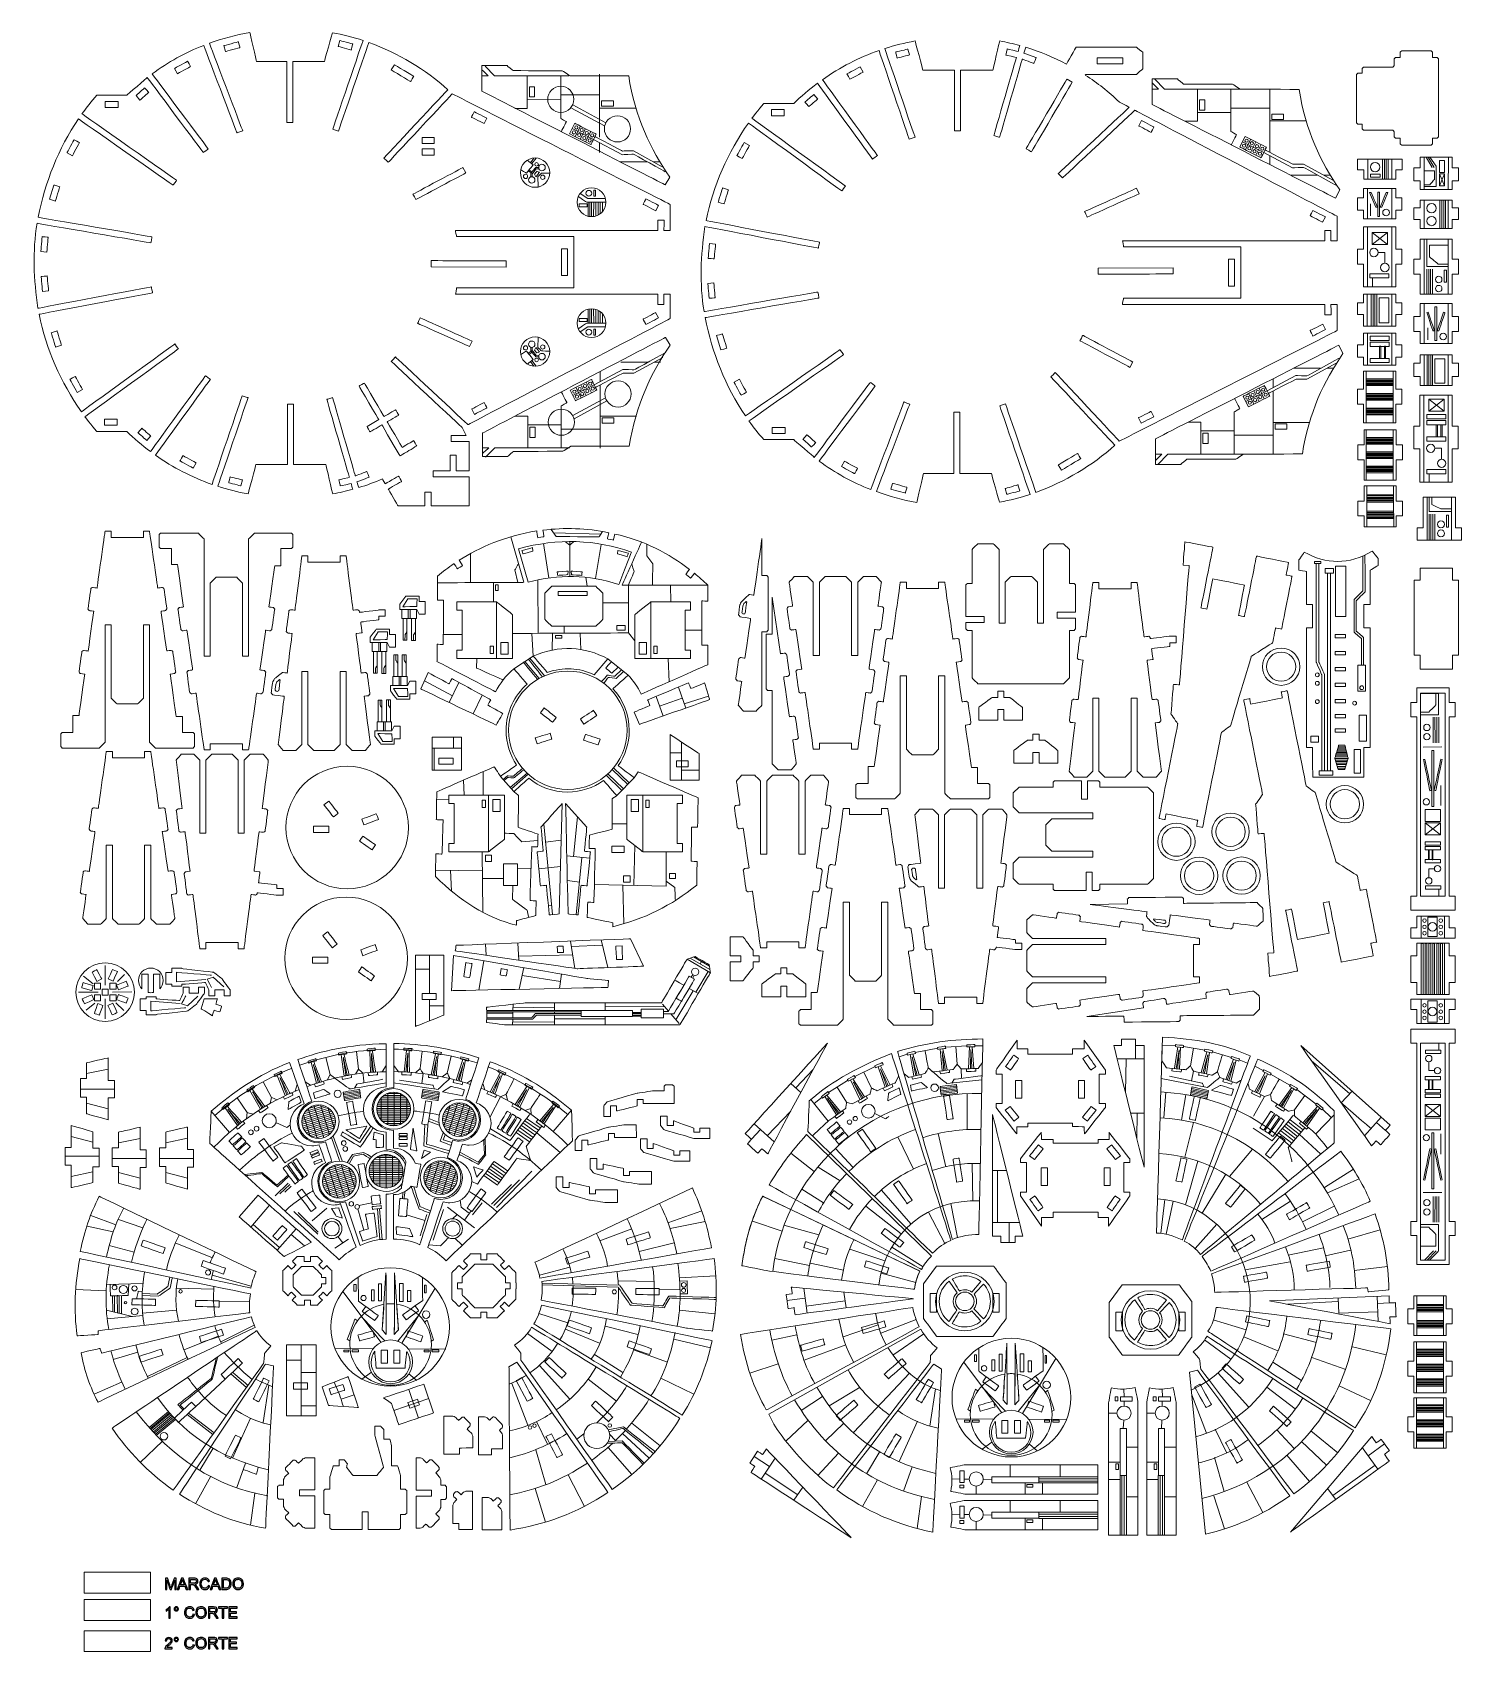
# Model space of a CAD drawing. Header units: centimetres. Extents: x -388 to 387, y -439 to 439.
import ezdxf

# ---------------------------------------------------------------- set-up
doc = ezdxf.new("R2010")
doc.units = ezdxf.units.CM
doc.header["$MEASUREMENT"] = 0
doc.layers.add('Layer 1', color=7, linetype='Continuous')

msp = doc.modelspace()

# ---------------------------------------------------------------- linework, layer by layer
at = {"layer": 'Layer 1', "color": 30, "lineweight": 20}
msp.add_lwpolyline([(189.1183, 421.4604), (203.0821, 421.4604), (203.0821, 424.7624), (189.1183, 424.7624), (189.1183, 421.4604)], close=True, dxfattribs=at)
at = {"layer": 'Layer 1', "color": 114, "lineweight": 20}
for points in [[(-83.4603, 349.8321), (-82.4903, 349.8321), (-82.4903, 353.0071), (-83.4603, 353.0071), (-83.4603, 349.8321)], [(-91.3538, 344.0113), (-87.1204, 344.0113), (-87.1204, 345.6869), (-91.3538, 345.6869), (-91.3538, 344.0113)], [(-91.3538, 281.9246), (-87.1204, 281.9246), (-87.1204, 283.6002), (-91.3538, 283.6002), (-91.3538, 281.9246)], [(-83.4603, 274.6044), (-82.4903, 274.6044), (-82.4903, 277.7794), (-83.4603, 277.7794), (-83.4603, 274.6044)], [(306.8654, 150.87), (310.2388, 150.87), (310.2388, 151.9944), (306.8654, 151.9944), (306.8654, 150.87)], [(318.3087, 122.1953), (323.8649, 122.1953), (323.8649, 149.4473), (318.3087, 149.4473), (318.3087, 122.1953)], [(312.6201, 145.6446), (317.1179, 145.6446), (317.1179, 148.158), (312.6201, 148.158), (312.6201, 145.6446)], [(-136.6118, 136.2589), (-135.1566, 136.2589), (-135.1566, 139.3015), (-136.6118, 139.3015), (-136.6118, 136.2589)], [(-102.6785, 133.5313), (-87.0023, 133.5313), (-87.0023, 135.7473), (-102.6785, 135.7473), (-102.6785, 133.5313)], [(-70.995, 114.6953), (-66.3648, 114.6953), (-66.3648, 117.2087), (-70.995, 117.2087), (-70.995, 114.6953)], [(-139.5733, 102.0287), (-137.7213, 102.0287), (-137.7213, 105.9975), (-139.5733, 105.9975), (-139.5733, 102.0287)], [(-133.7525, 101.7642), (-129.7839, 101.7642), (-129.7839, 108.1142), (-133.7525, 108.1142), (-133.7525, 101.7642)], [(-104.2003, 110.3297), (-100.7607, 110.3297), (-100.7607, 111.9171), (-104.2003, 111.9171), (-104.2003, 110.3297)], [(-58.844, 101.7642), (-54.8754, 101.7642), (-54.8754, 108.1142), (-58.844, 108.1142), (-58.844, 101.7642)], [(-50.9066, 102.0287), (-49.0546, 102.0287), (-49.0546, 105.9975), (-50.9066, 105.9975), (-50.9066, 102.0287)], [(318.044, 110.5536), (323.6002, 110.5536), (323.6002, 112.4056), (318.044, 112.4056), (318.044, 110.5536)], [(318.044, 101.4255), (323.6002, 101.4255), (323.6002, 103.2775), (318.044, 103.2775), (318.044, 101.4255)], [(318.044, 92.6943), (323.6002, 92.6943), (323.6002, 94.5463), (318.044, 94.5463), (318.044, 92.6943)], [(330.3913, 81.7139), (334.4481, 81.7139), (334.4481, 95.7593), (330.3913, 95.7593), (330.3913, 81.7139)], [(318.044, 84.2276), (323.6002, 84.2276), (323.6002, 86.0796), (318.044, 86.0796), (318.044, 84.2276)], [(318.044, 75.364), (323.6002, 75.364), (323.6002, 77.216), (318.044, 77.216), (318.044, 75.364)], [(318.044, 67.2943), (323.6002, 67.2943), (323.6002, 69.1463), (318.044, 69.1463), (318.044, 67.2943)], [(331.0308, 54.6491), (335.0876, 54.6491), (335.0876, 68.6945), (331.0308, 68.6945), (331.0308, 54.6491)], [(304.8149, 54.065), (309.0483, 54.065), (309.0483, 57.24), (304.8149, 57.24), (304.8149, 54.065)], [(318.044, 59.4281), (323.6002, 59.4281), (323.6002, 61.2801), (318.044, 61.2801), (318.044, 59.4281)], [(328.4556, 37.2641), (331.8024, 37.2641), (331.8024, 50.1773), (328.4556, 50.1773), (328.4556, 37.2641)], [(309.4151, 36.2007), (316.7871, 36.2007), (316.7871, 38.4881), (309.4151, 38.4881), (309.4151, 36.2007)], [(-143.9523, 18.7052), (-142.1003, 18.7052), (-142.1003, 22.674), (-143.9523, 22.674), (-143.9523, 18.7052)], [(-138.1315, 16.5885), (-134.1629, 16.5885), (-134.1629, 22.9385), (-138.1315, 22.9385), (-138.1315, 16.5885)], [(-63.223, 16.5885), (-59.2544, 16.5885), (-59.2544, 22.9385), (-63.223, 22.9385), (-63.223, 16.5885)], [(-55.2856, 18.7052), (-53.4336, 18.7052), (-53.4336, 22.674), (-55.2856, 22.674), (-55.2856, 18.7052)], [(-142.1015, -10.5185), (-138.9265, -10.5185), (-138.9265, -7.2113), (-142.1015, -7.2113), (-142.1015, -10.5185)], [(-73.6921, -5.6568), (-67.0775, -5.6568), (-67.0775, -2.2172), (-73.6921, -2.2172), (-73.6921, -5.6568)], [(-132.4295, -23.6484), (-124.7567, -23.6484), (-124.7567, -11.7422), (-132.4295, -11.7422), (-132.4295, -23.6484)], [(-42.4859, -19.7791), (-39.1787, -19.7791), (-39.1787, -17.0009), (-42.4859, -17.0009), (-42.4859, -19.7791)], [(-67.2906, -21.7261), (-63.7272, -21.7261), (-63.7272, -18.3319), (-67.2906, -18.3319), (-67.2906, -21.7261)], [(-141.3548, -92.0045), (-90.2654, -92.0045), (-90.2654, -91.2571), (-141.3548, -91.2571), (-141.3548, -92.0045)], [(-90.2654, -94.5611), (-62.4818, -94.5611), (-62.4818, -91.2571), (-90.2654, -91.2571), (-90.2654, -94.5611)], [(-62.4818, -92.9091), (-57.728, -92.9091), (-57.728, -92.3887), (-62.4818, -92.3887), (-62.4818, -92.9091)], [(-62.4818, -94.2716), (-57.728, -94.2716), (-57.728, -93.7512), (-62.4818, -93.7512), (-62.4818, -94.2716)], [(-57.7279, -95.233), (-45.6893, -95.233), (-45.6893, -90.4706), (-57.7279, -90.4706), (-57.7279, -95.233)], [(-188.8769, -159.2258), (-184.5113, -159.2258), (-184.5113, -157.903), (-188.8769, -157.903), (-188.8769, -159.2258)], [(-188.8769, -161.0778), (-184.5113, -161.0778), (-184.5113, -159.755), (-188.8769, -159.755), (-188.8769, -161.0778)], [(-188.8769, -164.7158), (-184.5113, -164.7158), (-184.5113, -163.393), (-188.8769, -163.393), (-188.8769, -164.7158)], [(-213.418, -243.3103), (-212.2274, -243.3103), (-212.2274, -239.7385), (-213.418, -239.7385), (-213.418, -243.3103)], [(-203.8933, -248.4697), (-202.3059, -248.4697), (-202.3059, -242.5165), (-203.8933, -242.5165), (-203.8933, -248.4697)], [(-200.057, -248.602), (-198.3372, -248.602), (-198.3372, -239.3416), (-200.057, -239.3416), (-200.057, -248.602)], [(-188.6799, -248.8665), (-186.6955, -248.8665), (-186.6955, -239.2093), (-188.6799, -239.2093), (-188.6799, -248.8665)], [(-184.3143, -248.8665), (-182.4623, -248.8665), (-182.4623, -242.9135), (-184.3143, -242.9135), (-184.3143, -248.8665)], [(-175.0534, -244.2363), (-174.2598, -244.2363), (-174.2598, -240.0031), (-175.0534, -240.0031), (-175.0534, -244.2363)], [(-218.7759, -276.2511), (-216.0639, -276.2511), (-216.0639, -275.1927), (-218.7759, -275.1927), (-218.7759, -276.2511)], [(-214.3441, -276.1188), (-210.8383, -276.1188), (-210.8383, -275.1266), (-214.3441, -275.1266), (-214.3441, -276.1188)], [(-175.3842, -276.2511), (-172.6722, -276.2511), (-172.6722, -275.1927), (-175.3842, -275.1927), (-175.3842, -276.2511)], [(-170.9524, -276.1188), (-167.4466, -276.1188), (-167.4466, -275.1266), (-170.9524, -275.1266), (-170.9524, -276.1188)], [(122.6714, -281.3775), (123.862, -281.3775), (123.862, -277.8057), (122.6714, -277.8057), (122.6714, -281.3775)], [(132.1961, -286.5369), (133.7835, -286.5369), (133.7835, -280.5837), (132.1961, -280.5837), (132.1961, -286.5369)], [(136.0324, -286.6692), (137.7522, -286.6692), (137.7522, -277.4088), (136.0324, -277.4088), (136.0324, -286.6692)], [(147.4095, -286.9337), (149.3939, -286.9337), (149.3939, -277.2765), (147.4095, -277.2765), (147.4095, -286.9337)], [(161.036, -282.3035), (161.8296, -282.3035), (161.8296, -278.0703), (161.036, -278.0703), (161.036, -282.3035)], [(151.7751, -286.9337), (153.6271, -286.9337), (153.6271, -280.9807), (151.7751, -280.9807), (151.7751, -286.9337)], [(198.8706, -302.6548), (200.458, -302.6548), (200.458, -300.45), (198.8706, -300.45), (198.8706, -302.6548)], [(201.7874, -302.8312), (208.2192, -302.8312), (208.2192, -300.45), (201.7874, -300.45), (201.7874, -302.8312)], [(219.5554, -302.6548), (221.1428, -302.6548), (221.1428, -300.45), (219.5554, -300.45), (219.5554, -302.6548)], [(222.4722, -302.8312), (228.904, -302.8312), (228.904, -300.45), (222.4722, -300.45), (222.4722, -302.8312)], [(117.3135, -314.3183), (120.0255, -314.3183), (120.0255, -313.2599), (117.3135, -313.2599), (117.3135, -314.3183)], [(121.7453, -314.186), (125.2511, -314.186), (125.2511, -313.1938), (121.7453, -313.1938), (121.7453, -314.186)], [(160.7052, -314.3183), (163.4172, -314.3183), (163.4172, -313.2599), (160.7052, -313.2599), (160.7052, -314.3183)], [(165.137, -314.186), (168.6428, -314.186), (168.6428, -313.1938), (165.137, -313.1938), (165.137, -314.186)], [(199.3116, -339.9612), (200.8108, -339.9612), (200.8108, -336.7862), (199.3116, -336.7862), (199.3116, -339.9612)], [(219.9964, -339.9612), (221.4956, -339.9612), (221.4956, -336.7862), (219.9964, -336.7862), (219.9964, -339.9612)], [(-359.4816, -406.799), (-323.4982, -406.799), (-323.4982, -395.5102), (-359.4816, -395.5102), (-359.4816, -406.799)]]:
    msp.add_lwpolyline(points, close=True, dxfattribs=at)
at = {"layer": 'Layer 1', "color": 250, "lineweight": 20}
for points in [[(-171.0584, 38.9818), (-155.0564, 38.9818), (-155.0564, 56.8254), (-171.0584, 56.8254), (-171.0584, 38.9818)], [(-359.4816, -438.549), (-323.4982, -438.549), (-323.4982, -427.2602), (-359.4816, -427.2602), (-359.4816, -438.549)]]:
    msp.add_lwpolyline(points, close=True, dxfattribs=at)
at = {"layer": 'Layer 1', "color": 240, "lineweight": 20}
for points in [[(-167.3344, 42.1007), (-159.6948, 42.1007), (-159.6948, 45.3749), (-167.3344, 45.3749), (-167.3344, 42.1007)], [(-38.7064, 40.6476), (-32.2812, 40.6476), (-32.2812, 43.9814), (-38.7064, 43.9814), (-38.7064, 40.6476)], [(-353.8501, -79.7735), (-350.5759, -79.7735), (-350.5759, -76.4715), (-353.8501, -76.4715), (-353.8501, -79.7735)], [(-345.4912, -79.7735), (-342.217, -79.7735), (-342.217, -76.4715), (-345.4912, -76.4715), (-345.4912, -79.7735)], [(-353.8501, -86.0722), (-350.5759, -86.0722), (-350.5759, -82.7702), (-353.8501, -82.7702), (-353.8501, -86.0722)], [(-349.7364, -82.9483), (-346.4622, -82.9483), (-346.4622, -79.6463), (-349.7364, -79.6463), (-349.7364, -82.9483)], [(-345.4912, -86.0722), (-342.217, -86.0722), (-342.217, -82.7702), (-345.4912, -82.7702), (-345.4912, -86.0722)], [(145.0199, -138.792), (148.3219, -138.792), (148.3219, -129.2438), (145.0199, -129.2438), (145.0199, -138.792)], [(179.0136, -138.792), (182.3156, -138.792), (182.3156, -129.2438), (179.0136, -129.2438), (179.0136, -138.792)], [(158.8977, -186.0131), (162.1997, -186.0131), (162.1997, -176.4649), (158.8977, -176.4649), (158.8977, -186.0131)], [(192.8914, -186.0131), (196.1934, -186.0131), (196.1934, -176.4649), (192.8914, -176.4649), (192.8914, -186.0131)], [(98.6672, -254.7493), (102.1878, -254.7493), (102.1878, -244.6379), (98.6672, -244.6379), (98.6672, -254.7493)], [(132.6478, -254.7493), (136.1684, -254.7493), (136.1684, -244.6379), (132.6478, -244.6379), (132.6478, -254.7493)], [(199.3508, -264.8276), (202.8714, -264.8276), (202.8714, -254.7162), (199.3508, -254.7162), (199.3508, -264.8276)], [(233.3314, -264.8276), (236.852, -264.8276), (236.852, -254.7162), (233.3314, -254.7162), (233.3314, -264.8276)], [(-198.5581, -282.2292), (-195.2193, -282.2292), (-195.2193, -275.3084), (-198.5581, -275.3084), (-198.5581, -282.2292)], [(-191.8095, -282.2292), (-188.4707, -282.2292), (-188.4707, -275.3084), (-191.8095, -275.3084), (-191.8095, -282.2292)], [(137.5313, -320.2964), (140.8701, -320.2964), (140.8701, -313.3756), (137.5313, -313.3756), (137.5313, -320.2964)], [(144.3428, -320.2964), (147.6816, -320.2964), (147.6816, -313.3756), (144.3428, -313.3756), (144.3428, -320.2964)], [(201.6431, -343.2207), (204.9843, -343.2207), (204.9843, -317.7783), (201.6431, -317.7783), (201.6431, -343.2207)], [(222.3279, -343.2207), (225.6691, -343.2207), (225.6691, -317.7783), (222.3279, -317.7783), (222.3279, -343.2207)], [(-359.4816, -421.6157), (-323.4982, -421.6157), (-323.4982, -410.3269), (-359.4816, -410.3269), (-359.4816, -421.6157)]]:
    msp.add_lwpolyline(points, close=True, dxfattribs=at)
at = {"layer": 'Layer 1', "color": 250, "lineweight": 20}
for centre, major_axis in [((-101.314, 402.2865), (0, 7.0942)), ((-70.607, 386.2897), (0, 7.0942)), ((-70.3138, 242.7026), (0, 7.0942)), ((-101.0208, 227.4058), (0, 7.0942)), ((288.8215, 94.9729), (0, 10.1109)), ((-217.0038, 7.8318), (0, 33.1744)), ((323.3455, 20.4545), (0, 10.1109)), ((232.0858, 0.1561), (0, 10.1109)), ((261.4545, 5.5536), (0, 10.1109)), ((244.3715, -18.2688), (0, 10.1109)), ((267.4077, -18.2325), (0, 10.1109)), ((-217.604, -63.0136), (0, 33.1744)), ((-348.0992, -81.2973), (0, 15.8871)), ((-193.725, -262.6916), (0, 32.0897)), ((142.7148, -300.9811), (0, 32.1469))]:
    msp.add_ellipse(centre, major_axis=major_axis, ratio=1, dxfattribs=at)
at = {"layer": 'Layer 1', "color": 114, "lineweight": 20}
for centre, major_axis in [((268.7342, 377.2003), (0, 0.8835)), ((270.0792, 379.8903), (0, 0.8835)), ((272.9435, 378.5086), (0, 0.8835)), ((275.7344, 376.8816), (0, 0.8835)), ((-115.232, 362.5658), (0, 7.9419)), ((271.5985, 375.8186), (0, 0.8835)), ((274.3894, 374.1916), (0, 0.8835)), ((277.3003, 372.8677), (0, 0.8835)), ((278.6453, 375.5577), (0, 0.8835)), ((-120.4136, 360.5478), (0, 1.1492)), ((-117.0622, 358.6074), (0, 1.7602)), ((-114.4384, 367.0742), (0, 0.9885)), ((-111.5059, 365.3102), (0, 1.7823)), ((-111.087, 360.0627), (0, 1.1492)), ((-84.6737, 346.5493), (0, 7.8053)), ((-86.1503, 351.4196), (0, 1.5679)), ((-84.6737, 281.0622), (0, 7.8053)), ((-115.232, 265.6457), (0, 7.9419)), ((-86.1503, 276.1919), (0, 1.5679)), ((-120.4136, 267.6637), (0, 1.1492)), ((-117.0622, 269.6041), (0, 1.7602)), ((-111.5059, 262.9013), (0, 1.7823)), ((-111.087, 268.1488), (0, 1.1492)), ((-114.4384, 261.1373), (0, 0.9885)), ((279.0829, 245.003), (0, 0.8835)), ((270.5168, 240.6704), (0, 0.8835)), ((271.8618, 237.9804), (0, 0.8835)), ((273.3811, 242.0521), (0, 0.8835)), ((274.7261, 239.3621), (0, 0.8835)), ((276.172, 243.6791), (0, 0.8835)), ((277.517, 240.9891), (0, 0.8835)), ((280.4279, 242.313), (0, 0.8835)), ((-97.4827, 60.5211), (0, 32.0702)), ((308.3867, 90.5773), (0, 1.0326)), ((308.3867, 85.9471), (0, 1.0326)), ((332.4533, 83.5555), (0, 1.0326)), ((308.3867, 76.0252), (0, 1.0326)), ((328.6274, 75.2317), (0, 1.0326)), ((-28.5681, -70.3305), (0, 1.9946)), ((101.1502, -133.1147), (0, 2.0149)), ((-222.1483, -136.4057), (0, 1.9393)), ((-191.864, -144.6221), (0, 11.0103)), ((-191.864, -144.6221), (0, 9.0858)), ((-156.4197, -150.4258), (0, 11.0103)), ((-259.1899, -150.9576), (0, 3.7834)), ((-232.4247, -151.4398), (0, 11.0103)), ((-232.4247, -151.4398), (0, 9.0858)), ((-156.3095, -150.4193), (0, 9.0858)), ((58.1817, -149.8469), (0, 1.1892)), ((65.2529, -145.8251), (0, 3.6962)), ((-269.1269, -157.2602), (0, 1.2849)), ((-266.0842, -155.2758), (0, 1.2849)), ((55.0576, -151.7005), (0, 1.1892)), ((-218.8561, -163.081), (0, 1.249)), ((-218.0623, -166.256), (0, 1.249)), ((-221.2686, -183.8089), (0, 11.0103)), ((-221.2686, -183.8089), (0, 9.0858)), ((-166.405, -181.7924), (0, 11.0103)), ((-166.405, -181.7924), (0, 9.0858)), ((-214.755, -196.0217), (0, 1.222)), ((-211.58, -197.6092), (0, 1.222)), ((-225.2572, -209.4305), (0, 5.4001)), ((-225.2572, -209.4305), (0, 3.9878)), ((-159.9051, -209.4305), (0, 5.3657)), ((-159.9051, -209.4305), (0, 4.0612)), ((-292.3351, -233.1786), (0, 1.3845)), ((-343.0032, -241.2925), (0, 1.2974)), ((-338.2407, -242.3949), (0, 2.213)), ((-332.1993, -241.8217), (0, 1.3752)), ((-307.24, -243.4091), (0, 0.9446)), ((-72.3317, -243.6595), (0, 1.1389)), ((-34.7609, -239.911), (0, 1.2715)), ((-34.805, -242.9096), (0, 1.0944)), ((-337.05, -249.5828), (0, 0.6614)), ((-332.1111, -254.3012), (0, 1.8161)), ((-208.1268, -247.0145), (0, 1.4106)), ((-174.2601, -256.0103), (0, 2.0237)), ((-193.4757, -281.5943), (0, 11.8468)), ((127.9626, -285.0817), (0, 1.4616)), ((161.8293, -294.0775), (0, 1.9908)), ((203.7213, -309.3576), (0, 3.8375)), ((224.4061, -309.3576), (0, 3.8375)), ((-115.5461, -316.1997), (0, 0.9509)), ((-74.8008, -316.0672), (0, 0.9821)), ((142.6138, -319.6615), (0, 11.8164)), ((-316.2364, -321.858), (0, 2.0496)), ((-118.0156, -317.1698), (0, 0.9509))]:
    msp.add_ellipse(centre, major_axis=major_axis, ratio=1, dxfattribs=at)
at = {"layer": 'Layer 1', "color": 240, "lineweight": 20}
for centre, major_axis in [((288.8215, 94.9729), (0, 7.9131)), ((323.3455, 20.4545), (0, 7.9131)), ((261.4545, 5.5536), (0, 7.9131)), ((232.0858, 0.1561), (0, 7.9131)), ((244.3715, -18.2688), (0, 7.9131)), ((267.4077, -18.2325), (0, 7.9131)), ((-81.8393, -321.5747), (0, 6.9986))]:
    msp.add_ellipse(centre, major_axis=major_axis, ratio=1, dxfattribs=at)
at = {"layer": 'Layer 1', "color": 250, "lineweight": 20}
for points, knots in [([(-161.3194, 209.6253), (-161.3194, 209.6253), (-161.3194, 201.0778), (-161.3194, 201.0778), (-161.3194, 201.0778), (-161.3194, 201.0778), (-170.4692, 201.0778), (-170.4692, 201.0778), (-170.4692, 201.0778), (-170.4692, 201.0778), (-170.4692, 197.7758), (-170.4692, 197.7758), (-170.4692, 197.7758), (-170.4692, 197.7758), (-150.8584, 197.7758), (-150.8584, 197.7758), (-150.8584, 197.7758), (-150.8584, 197.7758), (-150.8584, 182.089), (-150.8584, 182.089), (-150.8584, 182.089), (-150.8584, 182.089), (-171.564, 182.089), (-171.564, 182.089), (-171.564, 182.089), (-171.564, 182.089), (-171.564, 189.5573), (-171.564, 189.5573), (-171.564, 189.5573), (-171.564, 189.5573), (-174.866, 189.5573), (-174.866, 189.5573), (-174.866, 189.5573), (-174.866, 189.5573), (-174.866, 182.089), (-174.866, 182.089), (-174.866, 182.089), (-174.866, 182.089), (-189.4651, 182.089), (-189.4651, 182.089), (-189.4651, 182.089), (-189.4651, 182.089), (-194.7417, 191.1484), (-194.7417, 191.1484), (-194.7417, 191.1484), (-194.7417, 191.1484), (-187.5036, 195.3643), (-187.5036, 195.3643), (-187.5036, 195.3643), (-187.5036, 195.3643), (-189.1707, 198.2266), (-189.1707, 198.2266), (-189.1707, 198.2266), (-189.1707, 198.2266), (-196.4089, 194.0107), (-196.4089, 194.0107), (-196.4089, 194.0107), (-196.4089, 194.0107), (-197.8826, 196.6413), (-197.8826, 196.6413), (-197.8826, 196.6413), (-202.131, 194.8258), (-206.4337, 193.2863), (-210.7814, 191.9759), (-210.7814, 191.9759), (-210.7814, 191.9759), (-211.6974, 195.1408), (-211.6974, 195.1408), (-211.6974, 195.1408), (-211.6974, 195.1408), (-205.1236, 197.5524), (-205.1236, 197.5524), (-205.1236, 197.5524), (-205.1236, 197.5524), (-206.3165, 200.708), (-206.3165, 200.708), (-206.3165, 200.708), (-206.3165, 200.708), (-212.6191, 198.3255), (-212.6191, 198.3255), (-212.6191, 198.3255), (-212.6191, 198.3255), (-224.8866, 240.7112), (-224.8866, 240.7112), (-224.8866, 240.7112), (-224.8866, 240.7112), (-228.0585, 239.7932), (-228.0585, 239.7932), (-228.0585, 239.7932), (-228.0585, 239.7932), (-215.827, 197.532), (-215.827, 197.532), (-215.827, 197.532), (-215.827, 197.532), (-221.4934, 196.1639), (-221.4934, 196.1639), (-221.4934, 196.1639), (-221.4934, 196.1639), (-220.7279, 192.8638), (-220.7279, 192.8638), (-220.7279, 192.8638), (-220.7279, 192.8638), (-214.8692, 194.2228), (-214.8692, 194.2228), (-214.8692, 194.2228), (-214.8692, 194.2228), (-213.9519, 191.0534), (-213.9519, 191.0534), (-213.9519, 191.0534), (-217.5471, 190.053), (-221.184, 189.2112), (-224.8669, 188.5434), (-224.8669, 188.5434), (-224.8669, 188.5434), (-228.548, 204.4132), (-228.548, 204.4132), (-228.548, 204.4132), (-228.548, 204.4132), (-246.0136, 204.4132), (-246.0136, 204.4132), (-246.0136, 204.4132), (-246.0136, 204.4132), (-246.0136, 237.1963), (-246.0136, 237.1963), (-246.0136, 237.1963), (-246.0136, 237.1963), (-249.3156, 237.1963), (-249.3156, 237.1963), (-249.3156, 237.1963), (-249.3156, 237.1963), (-249.3156, 204.4132), (-249.3156, 204.4132), (-249.3156, 204.4132), (-249.3156, 204.4132), (-266.4085, 204.4132), (-266.4085, 204.4132), (-266.4085, 204.4132), (-266.4085, 204.4132), (-270.6992, 188.5212), (-270.6992, 188.5212), (-270.6992, 188.5212), (-276.3159, 189.5725), (-281.798, 190.9151), (-287.0923, 192.6646), (-287.0923, 192.6646), (-287.0923, 192.6646), (-270.7191, 240.6855), (-270.7191, 240.6855), (-270.7191, 240.6855), (-270.7191, 240.6855), (-273.8445, 241.7511), (-273.8445, 241.7511), (-273.8445, 241.7511), (-273.8445, 241.7511), (-290.2192, 193.7258), (-290.2192, 193.7258), (-290.2192, 193.7258), (-301.077, 197.5242), (-311.2933, 202.7796), (-320.8518, 209.5303), (-320.8518, 209.5303), (-320.8518, 209.5303), (-291.0905, 250.6198), (-291.0905, 250.6198), (-291.0905, 250.6198), (-291.0905, 250.6198), (-293.7647, 252.5568), (-293.7647, 252.5568), (-293.7647, 252.5568), (-293.7647, 252.5568), (-323.5288, 211.4635), (-323.5288, 211.4635), (-323.5288, 211.4635), (-328.2559, 214.9302), (-332.5589, 218.5791), (-336.4075, 222.4232), (-336.4075, 222.4232), (-336.4075, 222.4232), (-352.6738, 222.4232), (-352.6738, 222.4232), (-352.6738, 222.4232), (-352.6738, 222.4232), (-359.0421, 230.323), (-359.0421, 230.323), (-359.0421, 230.323), (-359.0421, 230.323), (-308.4372, 267.1222), (-308.4372, 267.1222), (-308.4372, 267.1222), (-308.4372, 267.1222), (-310.3792, 269.7927), (-310.3792, 269.7927), (-310.3792, 269.7927), (-310.3792, 269.7927), (-360.9875, 232.9911), (-360.9875, 232.9911), (-360.9875, 232.9911), (-372.1547, 249.2059), (-379.9845, 266.751), (-383.9073, 285.8529), (-383.9073, 285.8529), (-383.9073, 285.8529), (-322.4269, 297.48), (-322.4269, 297.48), (-322.4269, 297.48), (-322.4269, 297.48), (-323.0405, 300.7245), (-323.0405, 300.7245), (-323.0405, 300.7245), (-323.0405, 300.7245), (-384.5251, 289.0966), (-384.5251, 289.0966), (-384.5251, 289.0966), (-386.7681, 304.6038), (-387.5035, 319.9925), (-384.9746, 335.125), (-384.9746, 335.125), (-384.9746, 335.125), (-323.3059, 324.5415), (-323.3059, 324.5415), (-323.3059, 324.5415), (-323.3059, 324.5415), (-322.7474, 327.7959), (-322.7474, 327.7959), (-322.7474, 327.7959), (-322.7474, 327.7959), (-384.4203, 338.3801), (-384.4203, 338.3801), (-384.4203, 338.3801), (-380.4737, 357.5538), (-373.5344, 375.473), (-362.531, 391.6883), (-362.531, 391.6883), (-362.531, 391.6883), (-311.3125, 355.7482), (-311.3125, 355.7482), (-311.3125, 355.7482), (-311.3125, 355.7482), (-309.4158, 358.4511), (-309.4158, 358.4511), (-309.4158, 358.4511), (-309.4158, 358.4511), (-360.6379, 394.3937), (-360.6379, 394.3937), (-360.6379, 394.3937), (-358.1968, 397.8372), (-355.5745, 401.2093), (-352.6738, 404.4721), (-352.6738, 404.4721), (-352.6738, 404.4721), (-336.4075, 404.4721), (-336.4075, 404.4721), (-336.4075, 404.4721), (-336.4075, 404.4721), (-325.2698, 414.1164), (-325.2698, 414.1164), (-325.2698, 414.1164), (-325.2698, 414.1164), (-294.9214, 373.4586), (-294.9214, 373.4586), (-294.9214, 373.4586), (-294.9214, 373.4586), (-292.2753, 375.4337), (-292.2753, 375.4337), (-292.2753, 375.4337), (-292.2753, 375.4337), (-322.6264, 416.0953), (-322.6264, 416.0953), (-322.6264, 416.0953), (-313.9838, 422.4225), (-304.7507, 427.6836), (-294.7095, 431.4841), (-294.7095, 431.4841), (-294.7095, 431.4841), (-276.6684, 384.0646), (-276.6684, 384.0646), (-276.6684, 384.0646), (-276.6684, 384.0646), (-273.5822, 385.2388), (-273.5822, 385.2388), (-273.5822, 385.2388), (-273.5822, 385.2388), (-291.6249, 432.6626), (-291.6249, 432.6626), (-291.6249, 432.6626), (-284.68, 435.1491), (-277.4533, 437.2212), (-269.7205, 438.5492), (-269.7205, 438.5492), (-269.7205, 438.5492), (-266.063, 422.7815), (-266.063, 422.7815), (-266.063, 422.7815), (-266.063, 422.7815), (-249.6737, 422.7815), (-249.6737, 422.7815), (-249.6737, 422.7815), (-249.6737, 422.7815), (-249.6737, 389.6991), (-249.6737, 389.6991), (-249.6737, 389.6991), (-249.6737, 389.6991), (-246.3717, 389.6991), (-246.3717, 389.6991), (-246.3717, 389.6991), (-246.3717, 389.6991), (-246.3717, 422.7815), (-246.3717, 422.7815), (-246.3717, 422.7815), (-246.3717, 422.7815), (-229.3551, 422.7815), (-229.3551, 422.7815), (-229.3551, 422.7815), (-229.3551, 422.7815), (-224.9881, 438.3741), (-224.9881, 438.3741), (-224.9881, 438.3741), (-219.2529, 437.3463), (-213.689, 436.0125), (-208.409, 434.1701), (-208.409, 434.1701), (-208.409, 434.1701), (-224.8561, 386.1745), (-224.8561, 386.1745), (-224.8561, 386.1745), (-224.8561, 386.1745), (-221.7325, 385.1041), (-221.7325, 385.1041), (-221.7325, 385.1041), (-221.7325, 385.1041), (-205.2838, 433.1041), (-205.2838, 433.1041), (-205.2838, 433.1041), (-189.24, 427.061), (-174.8625, 418.6971), (-162.5123, 407.5091), (-162.5123, 407.5091), (-162.5123, 407.5091), (-197.1394, 370.4275), (-197.1394, 370.4275), (-197.1394, 370.4275), (-197.1394, 370.4275), (-194.726, 368.1739), (-194.726, 368.1739), (-194.726, 368.1739), (-194.726, 368.1739), (-160.0707, 405.2858), (-160.0707, 405.2858), (-160.0707, 405.2858), (-160.0707, 405.2858), (-42.0734, 345.3637), (-42.0734, 345.3637), (-42.0734, 345.3637), (-42.0734, 345.3637), (-42.0734, 336.9137), (-42.0734, 336.9137), (-42.0734, 336.9137), (-42.0734, 336.9137), (-42.0734, 331.2173), (-42.0734, 331.2173), (-42.0734, 331.2173), (-42.0734, 331.2173), (-45.4259, 331.2324), (-45.4259, 331.2324), (-45.4259, 331.2324), (-45.4259, 331.2324), (-45.4007, 336.803), (-45.4007, 336.803), (-45.4007, 336.803), (-45.4007, 336.803), (-48.7279, 336.803), (-48.7279, 336.803), (-48.7279, 336.803), (-48.7279, 336.803), (-48.7279, 331.2173), (-48.7279, 331.2173), (-48.7279, 331.2173), (-48.7279, 331.2173), (-158.3704, 331.2173), (-158.3704, 331.2173), (-158.3704, 331.2173), (-158.3704, 331.2173), (-157.781, 327.9365), (-157.781, 327.9365), (-157.781, 327.9365), (-157.781, 327.9365), (-94.281, 327.9365), (-94.281, 327.9365), (-94.281, 327.9365), (-94.281, 327.9365), (-94.281, 300.0904), (-94.281, 300.0904), (-94.281, 300.0904), (-94.281, 300.0904), (-157.781, 300.0904), (-157.781, 300.0904), (-157.781, 300.0904), (-157.781, 300.0904), (-158.3316, 296.7951), (-158.3316, 296.7951), (-158.3316, 296.7951), (-158.3316, 296.7951), (-48.7254, 296.7842), (-48.7254, 296.7842), (-48.7254, 296.7842), (-48.7254, 296.7842), (-48.7279, 291.1969), (-48.7279, 291.1969), (-48.7279, 291.1969), (-48.7279, 291.1969), (-45.4259, 291.2114), (-45.4259, 291.2114), (-45.4259, 291.2114), (-45.4259, 291.2114), (-45.4259, 296.7951), (-45.4259, 296.7951), (-45.4259, 296.7951), (-45.4259, 296.7951), (-42.0734, 296.7951), (-42.0734, 296.7951), (-42.0734, 296.7951), (-42.0734, 296.7951), (-42.0734, 283.4903), (-42.0734, 283.4903), (-42.0734, 283.4903), (-42.0734, 283.4903), (-151.5829, 226.0625), (-151.5829, 226.0625), (-151.5829, 226.0625), (-151.5829, 226.0625), (-190.8638, 262.7434), (-190.8638, 262.7434), (-190.8638, 262.7434), (-190.8638, 262.7434), (-193.1175, 260.33), (-193.1175, 260.33), (-193.1175, 260.33), (-193.1175, 260.33), (-154.681, 224.4378), (-154.681, 224.4378), (-154.681, 224.4378), (-154.681, 224.4378), (-152.5158, 220.1648), (-152.5158, 220.1648), (-152.5158, 220.1648), (-152.5158, 220.1648), (-160.7175, 220.1648), (-160.7175, 220.1648), (-160.7175, 220.1648), (-160.7175, 220.1648), (-160.7175, 216.8918), (-160.7175, 216.8918), (-160.7175, 216.8918), (-160.7175, 216.8918), (-150.9204, 216.8918), (-150.9204, 216.8918), (-150.9204, 216.8918), (-150.9204, 216.8918), (-150.8584, 201.0778), (-150.8584, 201.0778), (-150.8584, 201.0778), (-150.8584, 201.0778), (-158.0246, 201.0778), (-158.0246, 201.0778), (-158.0246, 201.0778), (-158.0246, 201.0778), (-158.0246, 209.6253), (-158.0246, 209.6253), (-158.0246, 209.6253), (-158.0246, 209.6253), (-161.3194, 209.6253), (-161.3194, 209.6253)], [0, 0, 0, 0, 0.00840336, 0.00840336, 0.00840336, 0.00840337, 0.01680672, 0.01680672, 0.01680672, 0.01680673, 0.02521008, 0.02521008, 0.02521008, 0.02521009, 0.03361345, 0.03361345, 0.03361345, 0.03361346, 0.04201681, 0.04201681, 0.04201681, 0.04201682, 0.05042017, 0.05042017, 0.05042017, 0.05042018, 0.05882353, 0.05882353, 0.05882353, 0.05882354, 0.06722689, 0.06722689, 0.06722689, 0.0672269, 0.07563025, 0.07563025, 0.07563025, 0.07563026, 0.08403361, 0.08403361, 0.08403361, 0.08403362, 0.09243697, 0.09243697, 0.09243697, 0.09243698, 0.10084034, 0.10084034, 0.10084034, 0.10084035, 0.1092437, 0.1092437, 0.1092437, 0.10924371, 0.11764706, 0.11764706, 0.11764706, 0.11764707, 0.12605042, 0.12605042, 0.12605042, 0.12605043, 0.13445378, 0.13445378, 0.13445378, 0.13445379, 0.14285714, 0.14285714, 0.14285714, 0.14285715, 0.1512605, 0.1512605, 0.1512605, 0.15126051, 0.15966387, 0.15966387, 0.15966387, 0.15966388, 0.16806723, 0.16806723, 0.16806723, 0.16806724, 0.17647059, 0.17647059, 0.17647059, 0.1764706, 0.18487395, 0.18487395, 0.18487395, 0.18487396, 0.19327731, 0.19327731, 0.19327731, 0.19327732, 0.20168067, 0.20168067, 0.20168067, 0.20168068, 0.21008403, 0.21008403, 0.21008403, 0.21008404, 0.21848739, 0.21848739, 0.21848739, 0.2184874, 0.22689076, 0.22689076, 0.22689076, 0.22689077, 0.23529412, 0.23529412, 0.23529412, 0.23529413, 0.24369748, 0.24369748, 0.24369748, 0.24369749, 0.25210084, 0.25210084, 0.25210084, 0.25210085, 0.2605042, 0.2605042, 0.2605042, 0.26050421, 0.26890756, 0.26890756, 0.26890756, 0.26890757, 0.27731092, 0.27731092, 0.27731092, 0.27731093, 0.28571429, 0.28571429, 0.28571429, 0.2857143, 0.29411765, 0.29411765, 0.29411765, 0.29411766, 0.30252101, 0.30252101, 0.30252101, 0.30252102, 0.31092437, 0.31092437, 0.31092437, 0.31092438, 0.31932773, 0.31932773, 0.31932773, 0.31932774, 0.32773109, 0.32773109, 0.32773109, 0.3277311, 0.33613445, 0.33613445, 0.33613445, 0.33613446, 0.34453782, 0.34453782, 0.34453782, 0.34453783, 0.35294118, 0.35294118, 0.35294118, 0.35294119, 0.36134454, 0.36134454, 0.36134454, 0.36134455, 0.3697479, 0.3697479, 0.3697479, 0.36974791, 0.37815126, 0.37815126, 0.37815126, 0.37815127, 0.38655462, 0.38655462, 0.38655462, 0.38655463, 0.39495798, 0.39495798, 0.39495798, 0.39495799, 0.40336134, 0.40336134, 0.40336134, 0.40336135, 0.41176471, 0.41176471, 0.41176471, 0.41176472, 0.42016807, 0.42016807, 0.42016807, 0.42016808, 0.42857143, 0.42857143, 0.42857143, 0.42857144, 0.43697479, 0.43697479, 0.43697479, 0.4369748, 0.44537815, 0.44537815, 0.44537815, 0.44537816, 0.45378151, 0.45378151, 0.45378151, 0.45378152, 0.46218487, 0.46218487, 0.46218487, 0.46218488, 0.47058824, 0.47058824, 0.47058824, 0.47058825, 0.4789916, 0.4789916, 0.4789916, 0.47899161, 0.48739496, 0.48739496, 0.48739496, 0.48739497, 0.49579832, 0.49579832, 0.49579832, 0.49579833, 0.50420168, 0.50420168, 0.50420168, 0.50420169, 0.51260504, 0.51260504, 0.51260504, 0.51260505, 0.5210084, 0.5210084, 0.5210084, 0.52100841, 0.52941176, 0.52941176, 0.52941176, 0.52941177, 0.53781513, 0.53781513, 0.53781513, 0.53781514, 0.54621849, 0.54621849, 0.54621849, 0.5462185, 0.55462185, 0.55462185, 0.55462185, 0.55462186, 0.56302521, 0.56302521, 0.56302521, 0.56302522, 0.57142857, 0.57142857, 0.57142857, 0.57142858, 0.57983193, 0.57983193, 0.57983193, 0.57983194, 0.58823529, 0.58823529, 0.58823529, 0.5882353, 0.59663866, 0.59663866, 0.59663866, 0.59663867, 0.60504202, 0.60504202, 0.60504202, 0.60504203, 0.61344538, 0.61344538, 0.61344538, 0.61344539, 0.62184874, 0.62184874, 0.62184874, 0.62184875, 0.6302521, 0.6302521, 0.6302521, 0.63025211, 0.63865546, 0.63865546, 0.63865546, 0.63865547, 0.64705882, 0.64705882, 0.64705882, 0.64705883, 0.65546218, 0.65546218, 0.65546218, 0.65546219, 0.66386555, 0.66386555, 0.66386555, 0.66386556, 0.67226891, 0.67226891, 0.67226891, 0.67226892, 0.68067227, 0.68067227, 0.68067227, 0.68067228, 0.68907563, 0.68907563, 0.68907563, 0.68907564, 0.69747899, 0.69747899, 0.69747899, 0.697479, 0.70588235, 0.70588235, 0.70588235, 0.70588236, 0.71428571, 0.71428571, 0.71428571, 0.71428572, 0.72268908, 0.72268908, 0.72268908, 0.72268909, 0.73109244, 0.73109244, 0.73109244, 0.73109245, 0.7394958, 0.7394958, 0.7394958, 0.73949581, 0.74789916, 0.74789916, 0.74789916, 0.74789917, 0.75630252, 0.75630252, 0.75630252, 0.75630253, 0.76470588, 0.76470588, 0.76470588, 0.76470589, 0.77310924, 0.77310924, 0.77310924, 0.77310925, 0.78151261, 0.78151261, 0.78151261, 0.78151262, 0.78991597, 0.78991597, 0.78991597, 0.78991598, 0.79831933, 0.79831933, 0.79831933, 0.79831934, 0.80672269, 0.80672269, 0.80672269, 0.8067227, 0.81512605, 0.81512605, 0.81512605, 0.81512606, 0.82352941, 0.82352941, 0.82352941, 0.82352942, 0.83193277, 0.83193277, 0.83193277, 0.83193278, 0.84033613, 0.84033613, 0.84033613, 0.84033614, 0.8487395, 0.8487395, 0.8487395, 0.84873951, 0.85714286, 0.85714286, 0.85714286, 0.85714287, 0.86554622, 0.86554622, 0.86554622, 0.86554623, 0.87394958, 0.87394958, 0.87394958, 0.87394959, 0.88235294, 0.88235294, 0.88235294, 0.88235295, 0.8907563, 0.8907563, 0.8907563, 0.89075631, 0.89915966, 0.89915966, 0.89915966, 0.89915967, 0.90756303, 0.90756303, 0.90756303, 0.90756304, 0.91596639, 0.91596639, 0.91596639, 0.9159664, 0.92436975, 0.92436975, 0.92436975, 0.92436976, 0.93277311, 0.93277311, 0.93277311, 0.93277312, 0.94117647, 0.94117647, 0.94117647, 0.94117648, 0.94957983, 0.94957983, 0.94957983, 0.94957984, 0.95798319, 0.95798319, 0.95798319, 0.9579832, 0.96638655, 0.96638655, 0.96638655, 0.96638656, 0.97478992, 0.97478992, 0.97478992, 0.97478993, 0.98319328, 0.98319328, 0.98319328, 0.98319329, 1, 1, 1, 1]), ([(210.4739, 430.4673), (210.4739, 430.4673), (177.7601, 430.4673), (177.7601, 430.4673), (177.7601, 430.4673), (177.7601, 430.4673), (172.5591, 421.3753), (172.5591, 421.3753), (172.5591, 421.3753), (172.5591, 421.3753), (172.5052, 421.404), (172.5052, 421.404), (172.5052, 421.404), (165.3233, 425.2669), (157.96, 428.2076), (150.463, 430.4673), (150.463, 430.4673), (150.463, 430.4673), (149.547, 427.3024), (149.547, 427.3024), (149.547, 427.3024), (149.547, 427.3024), (156.1208, 424.8908), (156.1208, 424.8908), (156.1208, 424.8908), (156.1208, 424.8908), (154.9279, 421.7352), (154.9279, 421.7352), (154.9279, 421.7352), (154.9279, 421.7352), (148.6253, 424.1177), (148.6253, 424.1177), (148.6253, 424.1177), (148.6253, 424.1177), (136.3578, 381.732), (136.3578, 381.732), (136.3578, 381.732), (136.3578, 381.732), (133.1859, 382.65), (133.1859, 382.65), (133.1859, 382.65), (133.1859, 382.65), (145.4174, 424.9112), (145.4174, 424.9112), (145.4174, 424.9112), (145.4174, 424.9112), (139.751, 426.2793), (139.751, 426.2793), (139.751, 426.2793), (139.751, 426.2793), (140.5165, 429.5794), (140.5165, 429.5794), (140.5165, 429.5794), (140.5165, 429.5794), (146.3752, 428.2204), (146.3752, 428.2204), (146.3752, 428.2204), (146.3752, 428.2204), (147.2925, 431.3898), (147.2925, 431.3898), (147.2925, 431.3898), (143.6973, 432.3902), (140.0604, 433.232), (136.3775, 433.8998), (136.3775, 433.8998), (136.3775, 433.8998), (132.6964, 418.03), (132.6964, 418.03), (132.6964, 418.03), (132.6964, 418.03), (115.2308, 418.03), (115.2308, 418.03), (115.2308, 418.03), (115.2308, 418.03), (115.2308, 385.2469), (115.2308, 385.2469), (115.2308, 385.2469), (115.2308, 385.2469), (111.9288, 385.2469), (111.9288, 385.2469), (111.9288, 385.2469), (111.9288, 385.2469), (111.9288, 418.03), (111.9288, 418.03), (111.9288, 418.03), (111.9288, 418.03), (94.8359, 418.03), (94.8359, 418.03), (94.8359, 418.03), (94.8359, 418.03), (90.5452, 433.922), (90.5452, 433.922), (90.5452, 433.922), (84.9285, 432.8707), (79.4464, 431.5281), (74.1521, 429.7786), (74.1521, 429.7786), (74.1521, 429.7786), (90.5253, 381.7577), (90.5253, 381.7577), (90.5253, 381.7577), (90.5253, 381.7577), (87.3999, 380.6921), (87.3999, 380.6921), (87.3999, 380.6921), (87.3999, 380.6921), (71.0252, 428.7174), (71.0252, 428.7174), (71.0252, 428.7174), (60.1674, 424.919), (49.9511, 419.6636), (40.3926, 412.9129), (40.3926, 412.9129), (40.3926, 412.9129), (70.1539, 371.8234), (70.1539, 371.8234), (70.1539, 371.8234), (70.1539, 371.8234), (67.4797, 369.8864), (67.4797, 369.8864), (67.4797, 369.8864), (67.4797, 369.8864), (37.7156, 410.9797), (37.7156, 410.9797), (37.7156, 410.9797), (32.9885, 407.513), (28.6855, 403.8641), (24.8369, 400.02), (24.8369, 400.02), (24.8369, 400.02), (8.5706, 400.02), (8.5706, 400.02), (8.5706, 400.02), (8.5706, 400.02), (2.2023, 392.1202), (2.2023, 392.1202), (2.2023, 392.1202), (2.2023, 392.1202), (52.8072, 355.321), (52.8072, 355.321), (52.8072, 355.321), (52.8072, 355.321), (50.8652, 352.6505), (50.8652, 352.6505), (50.8652, 352.6505), (50.8652, 352.6505), (0.2569, 389.4521), (0.2569, 389.4521), (0.2569, 389.4521), (-10.9103, 373.2373), (-18.7401, 355.6922), (-22.6629, 336.5903), (-22.6629, 336.5903), (-22.6629, 336.5903), (38.8175, 324.9632), (38.8175, 324.9632), (38.8175, 324.9632), (38.8175, 324.9632), (38.2039, 321.7187), (38.2039, 321.7187), (38.2039, 321.7187), (38.2039, 321.7187), (-23.2807, 333.3466), (-23.2807, 333.3466), (-23.2807, 333.3466), (-25.5237, 317.8394), (-26.2591, 302.4507), (-23.7302, 287.3182), (-23.7302, 287.3182), (-23.7302, 287.3182), (37.9385, 297.9017), (37.9385, 297.9017), (37.9385, 297.9017), (37.9385, 297.9017), (38.497, 294.6473), (38.497, 294.6473), (38.497, 294.6473), (38.497, 294.6473), (-23.1759, 284.0631), (-23.1759, 284.0631), (-23.1759, 284.0631), (-19.2293, 264.8894), (-12.29, 246.9702), (-1.2866, 230.7549), (-1.2866, 230.7549), (-1.2866, 230.7549), (49.9319, 266.695), (49.9319, 266.695), (49.9319, 266.695), (49.9319, 266.695), (51.8286, 263.9921), (51.8286, 263.9921), (51.8286, 263.9921), (51.8286, 263.9921), (0.6065, 228.0495), (0.6065, 228.0495), (0.6065, 228.0495), (3.0476, 224.606), (5.6699, 221.2339), (8.5706, 217.9711), (8.5706, 217.9711), (8.5706, 217.9711), (24.8369, 217.9711), (24.8369, 217.9711), (24.8369, 217.9711), (24.8369, 217.9711), (35.9746, 208.3268), (35.9746, 208.3268), (35.9746, 208.3268), (35.9746, 208.3268), (66.323, 248.9846), (66.323, 248.9846), (66.323, 248.9846), (66.323, 248.9846), (68.9691, 247.0095), (68.9691, 247.0095), (68.9691, 247.0095), (68.9691, 247.0095), (38.618, 206.3479), (38.618, 206.3479), (38.618, 206.3479), (47.2606, 200.0207), (56.4937, 194.7596), (66.5349, 190.9591), (66.5349, 190.9591), (66.5349, 190.9591), (84.576, 238.3786), (84.576, 238.3786), (84.576, 238.3786), (84.576, 238.3786), (87.6622, 237.2044), (87.6622, 237.2044), (87.6622, 237.2044), (87.6622, 237.2044), (69.6195, 189.7806), (69.6195, 189.7806), (69.6195, 189.7806), (76.5644, 187.2941), (83.7911, 185.222), (91.5239, 183.894), (91.5239, 183.894), (91.5239, 183.894), (95.1814, 199.6617), (95.1814, 199.6617), (95.1814, 199.6617), (95.1814, 199.6617), (111.5707, 199.6617), (111.5707, 199.6617), (111.5707, 199.6617), (111.5707, 199.6617), (111.5707, 232.7441), (111.5707, 232.7441), (111.5707, 232.7441), (111.5707, 232.7441), (114.8727, 232.7441), (114.8727, 232.7441), (114.8727, 232.7441), (114.8727, 232.7441), (114.8727, 199.6617), (114.8727, 199.6617), (114.8727, 199.6617), (114.8727, 199.6617), (131.8893, 199.6617), (131.8893, 199.6617), (131.8893, 199.6617), (131.8893, 199.6617), (136.2563, 184.0691), (136.2563, 184.0691), (136.2563, 184.0691), (141.9915, 185.0969), (147.5554, 186.4307), (152.8354, 188.2731), (152.8354, 188.2731), (152.8354, 188.2731), (136.3883, 236.2687), (136.3883, 236.2687), (136.3883, 236.2687), (136.3883, 236.2687), (139.5119, 237.3391), (139.5119, 237.3391), (139.5119, 237.3391), (139.5119, 237.3391), (155.9606, 189.3391), (155.9606, 189.3391), (155.9606, 189.3391), (172.0044, 195.3822), (186.3819, 203.7461), (198.7321, 214.9341), (198.7321, 214.9341), (198.7321, 214.9341), (164.105, 252.0157), (164.105, 252.0157), (164.105, 252.0157), (164.105, 252.0157), (166.5184, 254.2693), (166.5184, 254.2693), (166.5184, 254.2693), (166.5184, 254.2693), (201.1737, 217.1574), (201.1737, 217.1574), (201.1737, 217.1574), (201.1737, 217.1574), (319.171, 277.0795), (319.171, 277.0795), (319.171, 277.0795), (319.171, 277.0795), (319.171, 285.5295), (319.171, 285.5295), (319.171, 285.5295), (319.171, 285.5295), (319.171, 291.2259), (319.171, 291.2259), (319.171, 291.2259), (319.171, 291.2259), (315.8185, 291.2108), (315.8185, 291.2108), (315.8185, 291.2108), (315.8185, 291.2108), (315.8437, 285.6402), (315.8437, 285.6402), (315.8437, 285.6402), (315.8437, 285.6402), (312.5165, 285.6402), (312.5165, 285.6402), (312.5165, 285.6402), (312.5165, 285.6402), (312.5165, 291.2259), (312.5165, 291.2259), (312.5165, 291.2259), (312.5165, 291.2259), (202.874, 291.2259), (202.874, 291.2259), (202.874, 291.2259), (202.874, 291.2259), (203.4634, 294.5067), (203.4634, 294.5067), (203.4634, 294.5067), (203.4634, 294.5067), (266.9634, 294.5067), (266.9634, 294.5067), (266.9634, 294.5067), (266.9634, 294.5067), (266.9634, 322.3528), (266.9634, 322.3528), (266.9634, 322.3528), (266.9634, 322.3528), (203.4634, 322.3528), (203.4634, 322.3528), (203.4634, 322.3528), (203.4634, 322.3528), (202.9128, 325.6481), (202.9128, 325.6481), (202.9128, 325.6481), (202.9128, 325.6481), (312.519, 325.659), (312.519, 325.659), (312.519, 325.659), (312.519, 325.659), (312.5165, 331.2463), (312.5165, 331.2463), (312.5165, 331.2463), (312.5165, 331.2463), (315.8185, 331.2318), (315.8185, 331.2318), (315.8185, 331.2318), (315.8185, 331.2318), (315.8185, 325.6481), (315.8185, 325.6481), (315.8185, 325.6481), (315.8185, 325.6481), (319.171, 325.6481), (319.171, 325.6481), (319.171, 325.6481), (319.171, 325.6481), (319.171, 338.9529), (319.171, 338.9529), (319.171, 338.9529), (319.171, 338.9529), (209.6615, 396.3807), (209.6615, 396.3807), (209.6615, 396.3807), (209.6615, 396.3807), (170.3806, 359.6998), (170.3806, 359.6998), (170.3806, 359.6998), (170.3806, 359.6998), (168.1269, 362.1132), (168.1269, 362.1132), (168.1269, 362.1132), (168.1269, 362.1132), (206.5634, 398.0054), (206.5634, 398.0054), (206.5634, 398.0054), (206.5634, 398.0054), (201.06, 400.8914), (201.06, 400.8914), (201.06, 400.8914), (195.4849, 406.412), (189.3185, 411.1765), (182.7311, 415.4019), (182.7311, 415.4019), (182.7311, 415.4019), (182.9469, 415.8013), (182.9469, 415.8013), (182.9469, 415.8013), (182.9469, 415.8013), (210.4739, 415.8013), (210.4739, 415.8013), (210.4739, 415.8013), (210.4739, 415.8013), (213.8739, 418.7553), (213.8739, 418.7553), (213.8739, 418.7553), (213.8739, 418.7553), (213.8739, 427.8393), (213.8739, 427.8393), (213.8739, 427.8393), (213.8739, 427.8393), (210.4739, 430.4673), (210.4739, 430.4673)], [0, 0, 0, 0, 0.00943396, 0.00943396, 0.00943396, 0.00943397, 0.01886792, 0.01886792, 0.01886792, 0.01886793, 0.02830189, 0.02830189, 0.02830189, 0.0283019, 0.03773585, 0.03773585, 0.03773585, 0.03773586, 0.04716981, 0.04716981, 0.04716981, 0.04716982, 0.05660377, 0.05660377, 0.05660377, 0.05660378, 0.06603774, 0.06603774, 0.06603774, 0.06603775, 0.0754717, 0.0754717, 0.0754717, 0.07547171, 0.08490566, 0.08490566, 0.08490566, 0.08490567, 0.09433962, 0.09433962, 0.09433962, 0.09433963, 0.10377358, 0.10377358, 0.10377358, 0.10377359, 0.11320755, 0.11320755, 0.11320755, 0.11320756, 0.12264151, 0.12264151, 0.12264151, 0.12264152, 0.13207547, 0.13207547, 0.13207547, 0.13207548, 0.14150943, 0.14150943, 0.14150943, 0.14150944, 0.1509434, 0.1509434, 0.1509434, 0.15094341, 0.16037736, 0.16037736, 0.16037736, 0.16037737, 0.16981132, 0.16981132, 0.16981132, 0.16981133, 0.17924528, 0.17924528, 0.17924528, 0.17924529, 0.18867925, 0.18867925, 0.18867925, 0.18867926, 0.19811321, 0.19811321, 0.19811321, 0.19811322, 0.20754717, 0.20754717, 0.20754717, 0.20754718, 0.21698113, 0.21698113, 0.21698113, 0.21698114, 0.22641509, 0.22641509, 0.22641509, 0.2264151, 0.23584906, 0.23584906, 0.23584906, 0.23584907, 0.24528302, 0.24528302, 0.24528302, 0.24528303, 0.25471698, 0.25471698, 0.25471698, 0.25471699, 0.26415094, 0.26415094, 0.26415094, 0.26415095, 0.27358491, 0.27358491, 0.27358491, 0.27358492, 0.28301887, 0.28301887, 0.28301887, 0.28301888, 0.29245283, 0.29245283, 0.29245283, 0.29245284, 0.30188679, 0.30188679, 0.30188679, 0.3018868, 0.31132075, 0.31132075, 0.31132075, 0.31132076, 0.32075472, 0.32075472, 0.32075472, 0.32075473, 0.33018868, 0.33018868, 0.33018868, 0.33018869, 0.33962264, 0.33962264, 0.33962264, 0.33962265, 0.3490566, 0.3490566, 0.3490566, 0.34905661, 0.35849057, 0.35849057, 0.35849057, 0.35849058, 0.36792453, 0.36792453, 0.36792453, 0.36792454, 0.37735849, 0.37735849, 0.37735849, 0.3773585, 0.38679245, 0.38679245, 0.38679245, 0.38679246, 0.39622642, 0.39622642, 0.39622642, 0.39622643, 0.40566038, 0.40566038, 0.40566038, 0.40566039, 0.41509434, 0.41509434, 0.41509434, 0.41509435, 0.4245283, 0.4245283, 0.4245283, 0.42452831, 0.43396226, 0.43396226, 0.43396226, 0.43396227, 0.44339623, 0.44339623, 0.44339623, 0.44339624, 0.45283019, 0.45283019, 0.45283019, 0.4528302, 0.46226415, 0.46226415, 0.46226415, 0.46226416, 0.47169811, 0.47169811, 0.47169811, 0.47169812, 0.48113208, 0.48113208, 0.48113208, 0.48113209, 0.49056604, 0.49056604, 0.49056604, 0.49056605, 0.5, 0.5, 0.5, 0.50000001, 0.50943396, 0.50943396, 0.50943396, 0.50943397, 0.51886792, 0.51886792, 0.51886792, 0.51886793, 0.52830189, 0.52830189, 0.52830189, 0.5283019, 0.53773585, 0.53773585, 0.53773585, 0.53773586, 0.54716981, 0.54716981, 0.54716981, 0.54716982, 0.55660377, 0.55660377, 0.55660377, 0.55660378, 0.56603774, 0.56603774, 0.56603774, 0.56603775, 0.5754717, 0.5754717, 0.5754717, 0.57547171, 0.58490566, 0.58490566, 0.58490566, 0.58490567, 0.59433962, 0.59433962, 0.59433962, 0.59433963, 0.60377358, 0.60377358, 0.60377358, 0.60377359, 0.61320755, 0.61320755, 0.61320755, 0.61320756, 0.62264151, 0.62264151, 0.62264151, 0.62264152, 0.63207547, 0.63207547, 0.63207547, 0.63207548, 0.64150943, 0.64150943, 0.64150943, 0.64150944, 0.6509434, 0.6509434, 0.6509434, 0.65094341, 0.66037736, 0.66037736, 0.66037736, 0.66037737, 0.66981132, 0.66981132, 0.66981132, 0.66981133, 0.67924528, 0.67924528, 0.67924528, 0.67924529, 0.68867925, 0.68867925, 0.68867925, 0.68867926, 0.69811321, 0.69811321, 0.69811321, 0.69811322, 0.70754717, 0.70754717, 0.70754717, 0.70754718, 0.71698113, 0.71698113, 0.71698113, 0.71698114, 0.72641509, 0.72641509, 0.72641509, 0.7264151, 0.73584906, 0.73584906, 0.73584906, 0.73584907, 0.74528302, 0.74528302, 0.74528302, 0.74528303, 0.75471698, 0.75471698, 0.75471698, 0.75471699, 0.76415094, 0.76415094, 0.76415094, 0.76415095, 0.77358491, 0.77358491, 0.77358491, 0.77358492, 0.78301887, 0.78301887, 0.78301887, 0.78301888, 0.79245283, 0.79245283, 0.79245283, 0.79245284, 0.80188679, 0.80188679, 0.80188679, 0.8018868, 0.81132075, 0.81132075, 0.81132075, 0.81132076, 0.82075472, 0.82075472, 0.82075472, 0.82075473, 0.83018868, 0.83018868, 0.83018868, 0.83018869, 0.83962264, 0.83962264, 0.83962264, 0.83962265, 0.8490566, 0.8490566, 0.8490566, 0.84905661, 0.85849057, 0.85849057, 0.85849057, 0.85849058, 0.86792453, 0.86792453, 0.86792453, 0.86792454, 0.87735849, 0.87735849, 0.87735849, 0.8773585, 0.88679245, 0.88679245, 0.88679245, 0.88679246, 0.89622642, 0.89622642, 0.89622642, 0.89622643, 0.90566038, 0.90566038, 0.90566038, 0.90566039, 0.91509434, 0.91509434, 0.91509434, 0.91509435, 0.9245283, 0.9245283, 0.9245283, 0.92452831, 0.93396226, 0.93396226, 0.93396226, 0.93396227, 0.94339623, 0.94339623, 0.94339623, 0.94339624, 0.95283019, 0.95283019, 0.95283019, 0.9528302, 0.96226415, 0.96226415, 0.96226415, 0.96226416, 0.97169811, 0.97169811, 0.97169811, 0.97169812, 0.98113208, 0.98113208, 0.98113208, 0.98113209, 1, 1, 1, 1]), ([(373.3452, 424.9516), (373.3452, 424.9516), (370.8052, 424.9516), (370.8052, 424.9516), (370.8052, 424.9516), (370.8052, 424.9516), (370.8052, 427.85), (370.8052, 427.85), (370.8052, 427.85), (370.8052, 427.85), (370.0432, 428.612), (370.0432, 428.612), (370.0432, 428.612), (370.0432, 428.612), (354.1047, 428.612), (354.1047, 428.612), (354.1047, 428.612), (354.1047, 428.612), (353.3427, 427.85), (353.3427, 427.85), (353.3427, 427.85), (353.3427, 427.85), (353.3427, 424.9516), (353.3427, 424.9516), (353.3427, 424.9516), (353.3427, 424.9516), (350.8027, 424.9516), (350.8027, 424.9516), (350.8027, 424.9516), (350.8027, 424.9516), (350.0407, 424.1896), (350.0407, 424.1896), (350.0407, 424.1896), (350.0407, 424.1896), (350.0407, 420.5397), (350.0407, 420.5397), (350.0407, 420.5397), (350.0407, 420.5397), (349.2787, 419.7777), (349.2787, 419.7777), (349.2787, 419.7777), (349.2787, 419.7777), (333.3931, 419.7777), (333.3931, 419.7777), (333.3931, 419.7777), (333.3931, 419.7777), (332.6311, 419.0157), (332.6311, 419.0157), (332.6311, 419.0157), (332.6311, 419.0157), (332.6311, 416.465), (332.6311, 416.465), (332.6311, 416.465), (332.6311, 416.465), (330.3991, 416.465), (330.3991, 416.465), (330.3991, 416.465), (330.3991, 416.465), (329.6371, 415.703), (329.6371, 415.703), (329.6371, 415.703), (329.6371, 415.703), (329.6371, 389.5139), (329.6371, 389.5139), (329.6371, 389.5139), (329.6371, 389.5139), (330.3991, 388.7519), (330.3991, 388.7519), (330.3991, 388.7519), (330.3991, 388.7519), (332.6311, 388.7519), (332.6311, 388.7519), (332.6311, 388.7519), (332.6311, 388.7519), (332.6311, 386.2837), (332.6311, 386.2837), (332.6311, 386.2837), (332.6311, 386.2837), (333.3931, 385.5217), (333.3931, 385.5217), (333.3931, 385.5217), (333.3931, 385.5217), (349.2787, 385.5217), (349.2787, 385.5217), (349.2787, 385.5217), (349.2787, 385.5217), (350.0407, 384.7597), (350.0407, 384.7597), (350.0407, 384.7597), (350.0407, 384.7597), (350.0407, 381.9271), (350.0407, 381.9271), (350.0407, 381.9271), (350.0407, 381.9271), (350.8027, 381.1651), (350.8027, 381.1651), (350.8027, 381.1651), (350.8027, 381.1651), (353.3427, 381.1651), (353.3427, 381.1651), (353.3427, 381.1651), (353.3427, 381.1651), (353.3427, 378.1768), (353.3427, 378.1768), (353.3427, 378.1768), (353.3427, 378.1768), (354.1047, 377.4148), (354.1047, 377.4148), (354.1047, 377.4148), (354.1047, 377.4148), (370.0432, 377.4148), (370.0432, 377.4148), (370.0432, 377.4148), (370.0432, 377.4148), (370.8052, 378.1768), (370.8052, 378.1768), (370.8052, 378.1768), (370.8052, 378.1768), (370.8052, 381.1651), (370.8052, 381.1651), (370.8052, 381.1651), (370.8052, 381.1651), (373.3452, 381.1651), (373.3452, 381.1651), (373.3452, 381.1651), (373.3452, 381.1651), (374.1072, 381.9271), (374.1072, 381.9271), (374.1072, 381.9271), (374.1072, 381.9271), (374.1072, 424.1896), (374.1072, 424.1896), (374.1072, 424.1896), (374.1072, 424.1896), (373.3452, 424.9516), (373.3452, 424.9516)], [0, 0, 0, 0, 0.02857143, 0.02857143, 0.02857143, 0.02857144, 0.05714286, 0.05714286, 0.05714286, 0.05714287, 0.08571429, 0.08571429, 0.08571429, 0.0857143, 0.11428571, 0.11428571, 0.11428571, 0.11428572, 0.14285714, 0.14285714, 0.14285714, 0.14285715, 0.17142857, 0.17142857, 0.17142857, 0.17142858, 0.2, 0.2, 0.2, 0.20000001, 0.22857143, 0.22857143, 0.22857143, 0.22857144, 0.25714286, 0.25714286, 0.25714286, 0.25714287, 0.28571429, 0.28571429, 0.28571429, 0.2857143, 0.31428571, 0.31428571, 0.31428571, 0.31428572, 0.34285714, 0.34285714, 0.34285714, 0.34285715, 0.37142857, 0.37142857, 0.37142857, 0.37142858, 0.4, 0.4, 0.4, 0.40000001, 0.42857143, 0.42857143, 0.42857143, 0.42857144, 0.45714286, 0.45714286, 0.45714286, 0.45714287, 0.48571429, 0.48571429, 0.48571429, 0.4857143, 0.51428571, 0.51428571, 0.51428571, 0.51428572, 0.54285714, 0.54285714, 0.54285714, 0.54285715, 0.57142857, 0.57142857, 0.57142857, 0.57142858, 0.6, 0.6, 0.6, 0.60000001, 0.62857143, 0.62857143, 0.62857143, 0.62857144, 0.65714286, 0.65714286, 0.65714286, 0.65714287, 0.68571429, 0.68571429, 0.68571429, 0.6857143, 0.71428571, 0.71428571, 0.71428571, 0.71428572, 0.74285714, 0.74285714, 0.74285714, 0.74285715, 0.77142857, 0.77142857, 0.77142857, 0.77142858, 0.8, 0.8, 0.8, 0.80000001, 0.82857143, 0.82857143, 0.82857143, 0.82857144, 0.85714286, 0.85714286, 0.85714286, 0.85714287, 0.88571429, 0.88571429, 0.88571429, 0.8857143, 0.91428571, 0.91428571, 0.91428571, 0.91428572, 0.94285714, 0.94285714, 0.94285714, 0.94285715, 1, 1, 1, 1]), ([(-42.3412, 360.1869), (-42.3412, 360.1869), (-44.8645, 356.0384), (-44.8645, 356.0384), (-44.8645, 356.0384), (-44.8645, 356.0384), (-144.0714, 406.7137), (-144.0714, 406.7137), (-144.0714, 406.7137), (-144.0714, 406.7137), (-144.0386, 420.5853), (-144.0386, 420.5853), (-144.0386, 420.5853), (-144.0386, 420.5853), (-130.4431, 420.5532), (-130.4431, 420.5532), (-130.4431, 420.5532), (-130.4431, 420.5532), (-127.1918, 417.8402), (-127.1918, 417.8402), (-127.1918, 417.8402), (-127.1918, 417.8402), (-100.5044, 417.7378), (-100.5044, 417.7378), (-100.5044, 417.7378), (-100.5044, 417.7378), (-96.2372, 415.0157), (-96.2372, 415.0157), (-96.2372, 415.0157), (-96.2372, 415.0157), (-64.5433, 414.9407), (-64.5433, 414.9407), (-64.5433, 414.9407), (-61.0814, 392.59), (-52.598, 375.1097), (-42.3412, 360.1869)], [0, 0, 0, 0, 0.1, 0.1, 0.1, 0.10000001, 0.2, 0.2, 0.2, 0.20000001, 0.3, 0.3, 0.3, 0.30000001, 0.4, 0.4, 0.4, 0.40000001, 0.5, 0.5, 0.5, 0.50000001, 0.6, 0.6, 0.6, 0.60000001, 0.7, 0.7, 0.7, 0.70000001, 0.8, 0.8, 0.8, 0.80000001, 1, 1, 1, 1]), ([(320.5311, 353.3344), (320.5311, 353.3344), (318.2078, 348.7859), (318.2078, 348.7859), (318.2078, 348.7859), (318.2078, 348.7859), (219.0009, 399.4612), (219.0009, 399.4612), (219.0009, 399.4612), (219.0009, 399.4612), (219.0337, 413.3328), (219.0337, 413.3328), (219.0337, 413.3328), (219.0337, 413.3328), (232.6292, 413.3007), (232.6292, 413.3007), (232.6292, 413.3007), (232.6292, 413.3007), (235.8805, 410.5877), (235.8805, 410.5877), (235.8805, 410.5877), (235.8805, 410.5877), (262.5679, 410.4853), (262.5679, 410.4853), (262.5679, 410.4853), (262.5679, 410.4853), (266.8351, 407.7632), (266.8351, 407.7632), (266.8351, 407.7632), (266.8351, 407.7632), (298.529, 407.6882), (298.529, 407.6882), (298.529, 407.6882), (301.9909, 385.3375), (310.2743, 368.2572), (320.5311, 353.3344)], [0, 0, 0, 0, 0.1, 0.1, 0.1, 0.10000001, 0.2, 0.2, 0.2, 0.20000001, 0.3, 0.3, 0.3, 0.30000001, 0.4, 0.4, 0.4, 0.40000001, 0.5, 0.5, 0.5, 0.50000001, 0.6, 0.6, 0.6, 0.60000001, 0.7, 0.7, 0.7, 0.70000001, 0.8, 0.8, 0.8, 0.80000001, 1, 1, 1, 1]), ([(330.2179, 369.8675), (330.2179, 369.8675), (330.2179, 364.0383), (330.2179, 364.0383), (330.2179, 364.0383), (330.2179, 364.0383), (333.5199, 364.0383), (333.5199, 364.0383), (333.5199, 364.0383), (333.5199, 364.0383), (333.5199, 359.0023), (333.5199, 359.0023), (333.5199, 359.0023), (333.5199, 359.0023), (350.9691, 359.0023), (350.9691, 359.0023), (350.9691, 359.0023), (350.9691, 359.0023), (350.9691, 364.0383), (350.9691, 364.0383), (350.9691, 364.0383), (350.9691, 364.0383), (354.2843, 364.0383), (354.2843, 364.0383), (354.2843, 364.0383), (354.2843, 364.0383), (354.2843, 369.8675), (354.2843, 369.8675), (354.2843, 369.8675), (354.2843, 369.8675), (330.2179, 369.8675), (330.2179, 369.8675)], [0, 0, 0, 0, 0.11111111, 0.11111111, 0.11111111, 0.11111112, 0.22222222, 0.22222222, 0.22222222, 0.22222223, 0.33333333, 0.33333333, 0.33333333, 0.33333334, 0.44444444, 0.44444444, 0.44444444, 0.44444445, 0.55555556, 0.55555556, 0.55555556, 0.55555557, 0.66666667, 0.66666667, 0.66666667, 0.66666668, 0.77777778, 0.77777778, 0.77777778, 0.77777779, 1, 1, 1, 1]), ([(384.8365, 365.1114), (384.8365, 365.1114), (381.5345, 365.1114), (381.5345, 365.1114), (381.5345, 365.1114), (381.5345, 365.1114), (381.5345, 371.0354), (381.5345, 371.0354), (381.5345, 371.0354), (381.5345, 371.0354), (364.0721, 371.0354), (364.0721, 371.0354), (364.0721, 371.0354), (364.0721, 371.0354), (364.0721, 365.1114), (364.0721, 365.1114), (364.0721, 365.1114), (364.0721, 365.1114), (360.7701, 365.1114), (360.7701, 365.1114), (360.7701, 365.1114), (360.7701, 365.1114), (360.7701, 358.1095), (360.7701, 358.1095), (360.7701, 358.1095), (360.7701, 358.1095), (364.0721, 358.1095), (364.0721, 358.1095), (364.0721, 358.1095), (364.0721, 358.1095), (364.0721, 353.4057), (364.0721, 353.4057), (364.0721, 353.4057), (364.0721, 353.4057), (381.5345, 353.4057), (381.5345, 353.4057), (381.5345, 353.4057), (381.5345, 353.4057), (381.5345, 358.1095), (381.5345, 358.1095), (381.5345, 358.1095), (381.5345, 358.1095), (384.8365, 358.1095), (384.8365, 358.1095), (384.8365, 358.1095), (384.8365, 358.1095), (384.8365, 365.1114), (384.8365, 365.1114)], [0, 0, 0, 0, 0.07692308, 0.07692308, 0.07692308, 0.07692309, 0.15384615, 0.15384615, 0.15384615, 0.15384616, 0.23076923, 0.23076923, 0.23076923, 0.23076924, 0.30769231, 0.30769231, 0.30769231, 0.30769232, 0.38461538, 0.38461538, 0.38461538, 0.38461539, 0.46153846, 0.46153846, 0.46153846, 0.46153847, 0.53846154, 0.53846154, 0.53846154, 0.53846155, 0.61538462, 0.61538462, 0.61538462, 0.61538463, 0.69230769, 0.69230769, 0.69230769, 0.6923077, 0.76923077, 0.76923077, 0.76923077, 0.76923078, 0.84615385, 0.84615385, 0.84615385, 0.84615386, 1, 1, 1, 1]), ([(333.4228, 354.0415), (333.4228, 354.0415), (333.4228, 349.0185), (333.4228, 349.0185), (333.4228, 349.0185), (333.4228, 349.0185), (330.1208, 349.0185), (330.1208, 349.0185), (330.1208, 349.0185), (330.1208, 349.0185), (330.1208, 342.2249), (330.1208, 342.2249), (330.1208, 342.2249), (330.1208, 342.2249), (333.4228, 342.2249), (333.4228, 342.2249), (333.4228, 342.2249), (333.4228, 342.2249), (333.4228, 337.4679), (333.4228, 337.4679), (333.4228, 337.4679), (333.4228, 337.4679), (350.8852, 337.4679), (350.8852, 337.4679), (350.8852, 337.4679), (350.8852, 337.4679), (350.8852, 342.2249), (350.8852, 342.2249), (350.8852, 342.2249), (350.8852, 342.2249), (354.1872, 342.2249), (354.1872, 342.2249), (354.1872, 342.2249), (354.1872, 342.2249), (354.1872, 349.0185), (354.1872, 349.0185), (354.1872, 349.0185), (354.1872, 349.0185), (350.8852, 349.0185), (350.8852, 349.0185), (350.8852, 349.0185), (350.8852, 349.0185), (350.8852, 354.0415), (350.8852, 354.0415), (350.8852, 354.0415), (350.8852, 354.0415), (333.4228, 354.0415), (333.4228, 354.0415)], [0, 0, 0, 0, 0.07692308, 0.07692308, 0.07692308, 0.07692309, 0.15384615, 0.15384615, 0.15384615, 0.15384616, 0.23076923, 0.23076923, 0.23076923, 0.23076924, 0.30769231, 0.30769231, 0.30769231, 0.30769232, 0.38461538, 0.38461538, 0.38461538, 0.38461539, 0.46153846, 0.46153846, 0.46153846, 0.46153847, 0.53846154, 0.53846154, 0.53846154, 0.53846155, 0.61538462, 0.61538462, 0.61538462, 0.61538463, 0.69230769, 0.69230769, 0.69230769, 0.6923077, 0.76923077, 0.76923077, 0.76923077, 0.76923078, 0.84615385, 0.84615385, 0.84615385, 0.84615386, 1, 1, 1, 1]), ([(381.5345, 347.6441), (381.5345, 347.6441), (364.0721, 347.6441), (364.0721, 347.6441), (364.0721, 347.6441), (364.0721, 347.6441), (364.0721, 343.4272), (364.0721, 343.4272), (364.0721, 343.4272), (364.0721, 343.4272), (360.7702, 343.4272), (360.7702, 343.4272), (360.7702, 343.4272), (360.7702, 343.4272), (360.7702, 337.2034), (360.7702, 337.2034), (360.7702, 337.2034), (360.7702, 337.2034), (364.0721, 337.2034), (364.0721, 337.2034), (364.0721, 337.2034), (364.0721, 337.2034), (364.0721, 332.2827), (364.0721, 332.2827), (364.0721, 332.2827), (364.0721, 332.2827), (381.5345, 332.2827), (381.5345, 332.2827), (381.5345, 332.2827), (381.5345, 332.2827), (381.5345, 337.2034), (381.5345, 337.2034), (381.5345, 337.2034), (381.5345, 337.2034), (384.8365, 337.2034), (384.8365, 337.2034), (384.8365, 337.2034), (384.8365, 337.2034), (384.8365, 343.4272), (384.8365, 343.4272), (384.8365, 343.4272), (384.8365, 343.4272), (381.5345, 343.4272), (381.5345, 343.4272), (381.5345, 343.4272), (381.5345, 343.4272), (381.5345, 347.6441), (381.5345, 347.6441)], [0, 0, 0, 0, 0.07692308, 0.07692308, 0.07692308, 0.07692309, 0.15384615, 0.15384615, 0.15384615, 0.15384616, 0.23076923, 0.23076923, 0.23076923, 0.23076924, 0.30769231, 0.30769231, 0.30769231, 0.30769232, 0.38461538, 0.38461538, 0.38461538, 0.38461539, 0.46153846, 0.46153846, 0.46153846, 0.46153847, 0.53846154, 0.53846154, 0.53846154, 0.53846155, 0.61538462, 0.61538462, 0.61538462, 0.61538463, 0.69230769, 0.69230769, 0.69230769, 0.6923077, 0.76923077, 0.76923077, 0.76923077, 0.76923078, 0.84615385, 0.84615385, 0.84615385, 0.84615386, 1, 1, 1, 1]), ([(330.1208, 321.1583), (330.1208, 321.1583), (330.1208, 313.0679), (330.1208, 313.0679), (330.1208, 313.0679), (330.1208, 313.0679), (333.4228, 313.0679), (333.4228, 313.0679), (333.4228, 313.0679), (333.4228, 313.0679), (333.4228, 300.7199), (333.4228, 300.7199), (333.4228, 300.7199), (333.4228, 300.7199), (350.8852, 300.7199), (350.8852, 300.7199), (350.8852, 300.7199), (350.8852, 300.7199), (350.8852, 313.0679), (350.8852, 313.0679), (350.8852, 313.0679), (350.8852, 313.0679), (354.1872, 313.0679), (354.1872, 313.0679), (354.1872, 313.0679), (354.1872, 313.0679), (354.1872, 321.1583), (354.1872, 321.1583), (354.1872, 321.1583), (354.1872, 321.1583), (350.8852, 321.1583), (350.8852, 321.1583), (350.8852, 321.1583), (350.8852, 321.1583), (350.8852, 333.2586), (350.8852, 333.2586), (350.8852, 333.2586), (350.8852, 333.2586), (333.4228, 333.2586), (333.4228, 333.2586), (333.4228, 333.2586), (333.4228, 333.2586), (333.4228, 321.1583), (333.4228, 321.1583), (333.4228, 321.1583), (333.4228, 321.1583), (330.1208, 321.1583), (330.1208, 321.1583)], [0, 0, 0, 0, 0.07692308, 0.07692308, 0.07692308, 0.07692309, 0.15384615, 0.15384615, 0.15384615, 0.15384616, 0.23076923, 0.23076923, 0.23076923, 0.23076924, 0.30769231, 0.30769231, 0.30769231, 0.30769232, 0.38461538, 0.38461538, 0.38461538, 0.38461539, 0.46153846, 0.46153846, 0.46153846, 0.46153847, 0.53846154, 0.53846154, 0.53846154, 0.53846155, 0.61538462, 0.61538462, 0.61538462, 0.61538463, 0.69230769, 0.69230769, 0.69230769, 0.6923077, 0.76923077, 0.76923077, 0.76923077, 0.76923078, 0.84615385, 0.84615385, 0.84615385, 0.84615386, 1, 1, 1, 1]), ([(381.5345, 326.5988), (381.5345, 326.5988), (364.0721, 326.5988), (364.0721, 326.5988), (364.0721, 326.5988), (364.0721, 326.5988), (364.0721, 315.7573), (364.0721, 315.7573), (364.0721, 315.7573), (364.0721, 315.7573), (360.7701, 315.7573), (360.7701, 315.7573), (360.7701, 315.7573), (360.7701, 315.7573), (360.7701, 307.667), (360.7701, 307.667), (360.7701, 307.667), (360.7701, 307.667), (364.0721, 307.667), (364.0721, 307.667), (364.0721, 307.667), (364.0721, 307.667), (364.0721, 296.6673), (364.0721, 296.6673), (364.0721, 296.6673), (364.0721, 296.6673), (381.5345, 296.6673), (381.5345, 296.6673), (381.5345, 296.6673), (381.5345, 296.6673), (381.5345, 307.667), (381.5345, 307.667), (381.5345, 307.667), (381.5345, 307.667), (384.8365, 307.667), (384.8365, 307.667), (384.8365, 307.667), (384.8365, 307.667), (384.8365, 315.7573), (384.8365, 315.7573), (384.8365, 315.7573), (384.8365, 315.7573), (381.5345, 315.7573), (381.5345, 315.7573), (381.5345, 315.7573), (381.5345, 315.7573), (381.5345, 326.5988), (381.5345, 326.5988)], [0, 0, 0, 0, 0.07692308, 0.07692308, 0.07692308, 0.07692309, 0.15384615, 0.15384615, 0.15384615, 0.15384616, 0.23076923, 0.23076923, 0.23076923, 0.23076924, 0.30769231, 0.30769231, 0.30769231, 0.30769232, 0.38461538, 0.38461538, 0.38461538, 0.38461539, 0.46153846, 0.46153846, 0.46153846, 0.46153847, 0.53846154, 0.53846154, 0.53846154, 0.53846155, 0.61538462, 0.61538462, 0.61538462, 0.61538463, 0.69230769, 0.69230769, 0.69230769, 0.6923077, 0.76923077, 0.76923077, 0.76923077, 0.76923078, 0.84615385, 0.84615385, 0.84615385, 0.84615386, 1, 1, 1, 1]), ([(330.1208, 292.0246), (330.1208, 292.0246), (330.1208, 285.7973), (330.1208, 285.7973), (330.1208, 285.7973), (330.1208, 285.7973), (333.4228, 285.7973), (333.4228, 285.7973), (333.4228, 285.7973), (333.4228, 285.7973), (333.4228, 279.3788), (333.4228, 279.3788), (333.4228, 279.3788), (333.4228, 279.3788), (350.8852, 279.3788), (350.8852, 279.3788), (350.8852, 279.3788), (350.8852, 279.3788), (350.8852, 285.7973), (350.8852, 285.7973), (350.8852, 285.7973), (350.8852, 285.7973), (354.1872, 285.7973), (354.1872, 285.7973), (354.1872, 285.7973), (354.1872, 285.7973), (354.1872, 292.0246), (354.1872, 292.0246), (354.1872, 292.0246), (354.1872, 292.0246), (350.8852, 292.0246), (350.8852, 292.0246), (350.8852, 292.0246), (350.8852, 292.0246), (350.8852, 296.7646), (350.8852, 296.7646), (350.8852, 296.7646), (350.8852, 296.7646), (333.4228, 296.7646), (333.4228, 296.7646), (333.4228, 296.7646), (333.4228, 296.7646), (333.4228, 292.0246), (333.4228, 292.0246), (333.4228, 292.0246), (333.4228, 292.0246), (330.1208, 292.0246), (330.1208, 292.0246)], [0, 0, 0, 0, 0.07692308, 0.07692308, 0.07692308, 0.07692309, 0.15384615, 0.15384615, 0.15384615, 0.15384616, 0.23076923, 0.23076923, 0.23076923, 0.23076924, 0.30769231, 0.30769231, 0.30769231, 0.30769232, 0.38461538, 0.38461538, 0.38461538, 0.38461539, 0.46153846, 0.46153846, 0.46153846, 0.46153847, 0.53846154, 0.53846154, 0.53846154, 0.53846155, 0.61538462, 0.61538462, 0.61538462, 0.61538463, 0.69230769, 0.69230769, 0.69230769, 0.6923077, 0.76923077, 0.76923077, 0.76923077, 0.76923078, 0.84615385, 0.84615385, 0.84615385, 0.84615386, 1, 1, 1, 1]), ([(384.8365, 284.6357), (384.8365, 284.6357), (381.5345, 284.6357), (381.5345, 284.6357), (381.5345, 284.6357), (381.5345, 284.6357), (381.5345, 291.689), (381.5345, 291.689), (381.5345, 291.689), (381.5345, 291.689), (364.0721, 291.689), (364.0721, 291.689), (364.0721, 291.689), (364.0721, 291.689), (364.0721, 284.6357), (364.0721, 284.6357), (364.0721, 284.6357), (364.0721, 284.6357), (360.7701, 284.6357), (360.7701, 284.6357), (360.7701, 284.6357), (360.7701, 284.6357), (360.7701, 276.5454), (360.7701, 276.5454), (360.7701, 276.5454), (360.7701, 276.5454), (364.0721, 276.5454), (364.0721, 276.5454), (364.0721, 276.5454), (364.0721, 276.5454), (364.0721, 269.9783), (364.0721, 269.9783), (364.0721, 269.9783), (364.0721, 269.9783), (381.5345, 269.9783), (381.5345, 269.9783), (381.5345, 269.9783), (381.5345, 269.9783), (381.5345, 276.5454), (381.5345, 276.5454), (381.5345, 276.5454), (381.5345, 276.5454), (384.8365, 276.5454), (384.8365, 276.5454), (384.8365, 276.5454), (384.8365, 276.5454), (384.8365, 284.6357), (384.8365, 284.6357)], [0, 0, 0, 0, 0.07692308, 0.07692308, 0.07692308, 0.07692309, 0.15384615, 0.15384615, 0.15384615, 0.15384616, 0.23076923, 0.23076923, 0.23076923, 0.23076924, 0.30769231, 0.30769231, 0.30769231, 0.30769232, 0.38461538, 0.38461538, 0.38461538, 0.38461539, 0.46153846, 0.46153846, 0.46153846, 0.46153847, 0.53846154, 0.53846154, 0.53846154, 0.53846155, 0.61538462, 0.61538462, 0.61538462, 0.61538463, 0.69230769, 0.69230769, 0.69230769, 0.6923077, 0.76923077, 0.76923077, 0.76923077, 0.76923078, 0.84615385, 0.84615385, 0.84615385, 0.84615386, 1, 1, 1, 1]), ([(-42.048, 269.2054), (-42.048, 269.2054), (-44.5713, 273.3539), (-44.5713, 273.3539), (-44.5713, 273.3539), (-44.5713, 273.3539), (-143.7782, 221.4786), (-143.7782, 221.4786), (-143.7782, 221.4786), (-143.7782, 221.4786), (-143.7454, 208.807), (-143.7454, 208.807), (-143.7454, 208.807), (-143.7454, 208.807), (-130.1499, 208.8391), (-130.1499, 208.8391), (-130.1499, 208.8391), (-130.1499, 208.8391), (-126.8986, 211.5521), (-126.8986, 211.5521), (-126.8986, 211.5521), (-126.8986, 211.5521), (-100.2112, 211.6545), (-100.2112, 211.6545), (-100.2112, 211.6545), (-100.2112, 211.6545), (-95.944, 214.3766), (-95.944, 214.3766), (-95.944, 214.3766), (-95.944, 214.3766), (-64.2501, 214.4516), (-64.2501, 214.4516), (-64.2501, 214.4516), (-60.7882, 236.8023), (-52.3048, 254.2826), (-42.048, 269.2054)], [0, 0, 0, 0, 0.1, 0.1, 0.1, 0.10000001, 0.2, 0.2, 0.2, 0.20000001, 0.3, 0.3, 0.3, 0.30000001, 0.4, 0.4, 0.4, 0.40000001, 0.5, 0.5, 0.5, 0.50000001, 0.6, 0.6, 0.6, 0.60000001, 0.7, 0.7, 0.7, 0.70000001, 0.8, 0.8, 0.8, 0.80000001, 1, 1, 1, 1]), ([(330.1208, 262.533), (330.1208, 262.533), (330.1208, 269.2603), (330.1208, 269.2603), (330.1208, 269.2603), (330.1208, 269.2603), (333.4228, 269.2603), (333.4228, 269.2603), (333.4228, 269.2603), (333.4228, 269.2603), (333.4228, 275.6788), (333.4228, 275.6788), (333.4228, 275.6788), (333.4228, 275.6788), (350.8852, 275.6788), (350.8852, 275.6788), (350.8852, 275.6788), (350.8852, 275.6788), (350.8852, 269.2603), (350.8852, 269.2603), (350.8852, 269.2603), (350.8852, 269.2603), (354.1872, 269.2603), (354.1872, 269.2603), (354.1872, 269.2603), (354.1872, 269.2603), (354.1872, 262.533), (354.1872, 262.533), (354.1872, 262.533), (354.1872, 262.533), (350.8852, 262.533), (350.8852, 262.533), (350.8852, 262.533), (350.8852, 262.533), (350.8852, 258.293), (350.8852, 258.293), (350.8852, 258.293), (350.8852, 258.293), (333.4228, 258.293), (333.4228, 258.293), (333.4228, 258.293), (333.4228, 258.293), (333.4228, 262.533), (333.4228, 262.533), (333.4228, 262.533), (333.4228, 262.533), (330.1208, 262.533), (330.1208, 262.533)], [0, 0, 0, 0, 0.07692308, 0.07692308, 0.07692308, 0.07692309, 0.15384615, 0.15384615, 0.15384615, 0.15384616, 0.23076923, 0.23076923, 0.23076923, 0.23076924, 0.30769231, 0.30769231, 0.30769231, 0.30769232, 0.38461538, 0.38461538, 0.38461538, 0.38461539, 0.46153846, 0.46153846, 0.46153846, 0.46153847, 0.53846154, 0.53846154, 0.53846154, 0.53846155, 0.61538462, 0.61538462, 0.61538462, 0.61538463, 0.69230769, 0.69230769, 0.69230769, 0.6923077, 0.76923077, 0.76923077, 0.76923077, 0.76923078, 0.84615385, 0.84615385, 0.84615385, 0.84615386, 1, 1, 1, 1]), ([(322.3137, 264.5363), (322.3137, 264.5363), (319.9904, 269.0848), (319.9904, 269.0848), (319.9904, 269.0848), (319.9904, 269.0848), (220.7835, 218.4095), (220.7835, 218.4095), (220.7835, 218.4095), (220.7835, 218.4095), (220.8163, 204.5379), (220.8163, 204.5379), (220.8163, 204.5379), (220.8163, 204.5379), (234.4118, 204.57), (234.4118, 204.57), (234.4118, 204.57), (234.4118, 204.57), (237.6631, 207.283), (237.6631, 207.283), (237.6631, 207.283), (237.6631, 207.283), (264.3505, 207.3854), (264.3505, 207.3854), (264.3505, 207.3854), (264.3505, 207.3854), (268.6177, 210.1075), (268.6177, 210.1075), (268.6177, 210.1075), (268.6177, 210.1075), (300.3116, 210.1825), (300.3116, 210.1825), (300.3116, 210.1825), (303.7735, 232.5332), (312.0569, 249.6135), (322.3137, 264.5363)], [0, 0, 0, 0, 0.1, 0.1, 0.1, 0.10000001, 0.2, 0.2, 0.2, 0.20000001, 0.3, 0.3, 0.3, 0.30000001, 0.4, 0.4, 0.4, 0.40000001, 0.5, 0.5, 0.5, 0.50000001, 0.6, 0.6, 0.6, 0.60000001, 0.7, 0.7, 0.7, 0.70000001, 0.8, 0.8, 0.8, 0.80000001, 1, 1, 1, 1]), ([(384.8365, 259.3813), (384.8365, 259.3813), (381.5345, 259.3813), (381.5345, 259.3813), (381.5345, 259.3813), (381.5345, 259.3813), (381.5345, 263.8594), (381.5345, 263.8594), (381.5345, 263.8594), (381.5345, 263.8594), (364.0721, 263.8594), (364.0721, 263.8594), (364.0721, 263.8594), (364.0721, 263.8594), (364.0721, 259.3813), (364.0721, 259.3813), (364.0721, 259.3813), (364.0721, 259.3813), (360.7701, 259.3813), (360.7701, 259.3813), (360.7701, 259.3813), (360.7701, 259.3813), (360.7701, 252.1114), (360.7701, 252.1114), (360.7701, 252.1114), (360.7701, 252.1114), (364.0721, 252.1114), (364.0721, 252.1114), (364.0721, 252.1114), (364.0721, 252.1114), (364.0721, 247.1966), (364.0721, 247.1966), (364.0721, 247.1966), (364.0721, 247.1966), (381.5345, 247.1966), (381.5345, 247.1966), (381.5345, 247.1966), (381.5345, 247.1966), (381.5345, 252.1114), (381.5345, 252.1114), (381.5345, 252.1114), (381.5345, 252.1114), (384.8365, 252.1114), (384.8365, 252.1114), (384.8365, 252.1114), (384.8365, 252.1114), (384.8365, 259.3813), (384.8365, 259.3813)], [0, 0, 0, 0, 0.07692308, 0.07692308, 0.07692308, 0.07692309, 0.15384615, 0.15384615, 0.15384615, 0.15384616, 0.23076923, 0.23076923, 0.23076923, 0.23076924, 0.30769231, 0.30769231, 0.30769231, 0.30769232, 0.38461538, 0.38461538, 0.38461538, 0.38461539, 0.46153846, 0.46153846, 0.46153846, 0.46153847, 0.53846154, 0.53846154, 0.53846154, 0.53846155, 0.61538462, 0.61538462, 0.61538462, 0.61538463, 0.69230769, 0.69230769, 0.69230769, 0.6923077, 0.76923077, 0.76923077, 0.76923077, 0.76923078, 0.84615385, 0.84615385, 0.84615385, 0.84615386, 1, 1, 1, 1]), ([(330.1208, 245.2485), (330.1208, 245.2485), (330.1208, 237.1582), (330.1208, 237.1582), (330.1208, 237.1582), (330.1208, 237.1582), (333.4228, 237.1582), (333.4228, 237.1582), (333.4228, 237.1582), (333.4228, 237.1582), (333.4228, 227.1384), (333.4228, 227.1384), (333.4228, 227.1384), (333.4228, 227.1384), (350.8852, 227.1384), (350.8852, 227.1384), (350.8852, 227.1384), (350.8852, 227.1384), (350.8852, 237.1582), (350.8852, 237.1582), (350.8852, 237.1582), (350.8852, 237.1582), (354.1872, 237.1582), (354.1872, 237.1582), (354.1872, 237.1582), (354.1872, 237.1582), (354.1872, 245.2485), (354.1872, 245.2485), (354.1872, 245.2485), (354.1872, 245.2485), (350.8852, 245.2485), (350.8852, 245.2485), (350.8852, 245.2485), (350.8852, 245.2485), (350.8852, 254.9545), (350.8852, 254.9545), (350.8852, 254.9545), (350.8852, 254.9545), (333.4228, 254.9545), (333.4228, 254.9545), (333.4228, 254.9545), (333.4228, 254.9545), (333.4228, 245.2485), (333.4228, 245.2485), (333.4228, 245.2485), (333.4228, 245.2485), (330.1208, 245.2485), (330.1208, 245.2485)], [0, 0, 0, 0, 0.07692308, 0.07692308, 0.07692308, 0.07692309, 0.15384615, 0.15384615, 0.15384615, 0.15384616, 0.23076923, 0.23076923, 0.23076923, 0.23076924, 0.30769231, 0.30769231, 0.30769231, 0.30769232, 0.38461538, 0.38461538, 0.38461538, 0.38461539, 0.46153846, 0.46153846, 0.46153846, 0.46153847, 0.53846154, 0.53846154, 0.53846154, 0.53846155, 0.61538462, 0.61538462, 0.61538462, 0.61538463, 0.69230769, 0.69230769, 0.69230769, 0.6923077, 0.76923077, 0.76923077, 0.76923077, 0.76923078, 0.84615385, 0.84615385, 0.84615385, 0.84615386, 1, 1, 1, 1]), ([(381.4854, 241.9542), (381.4854, 241.9542), (364.023, 241.9542), (364.023, 241.9542), (364.023, 241.9542), (364.023, 241.9542), (364.023, 225.264), (364.023, 225.264), (364.023, 225.264), (364.023, 225.264), (360.721, 225.264), (360.721, 225.264), (360.721, 225.264), (360.721, 225.264), (360.721, 213.0471), (360.721, 213.0471), (360.721, 213.0471), (360.721, 213.0471), (364.023, 213.0471), (364.023, 213.0471), (364.023, 213.0471), (364.023, 213.0471), (364.023, 194.8252), (364.023, 194.8252), (364.023, 194.8252), (364.023, 194.8252), (381.4854, 194.8252), (381.4854, 194.8252), (381.4854, 194.8252), (381.4854, 194.8252), (381.4854, 213.0471), (381.4854, 213.0471), (381.4854, 213.0471), (381.4854, 213.0471), (384.7874, 213.0471), (384.7874, 213.0471), (384.7874, 213.0471), (384.7874, 213.0471), (384.7874, 225.264), (384.7874, 225.264), (384.7874, 225.264), (384.7874, 225.264), (381.4854, 225.264), (381.4854, 225.264), (381.4854, 225.264), (381.4854, 225.264), (381.4854, 241.9542), (381.4854, 241.9542)], [0, 0, 0, 0, 0.07692308, 0.07692308, 0.07692308, 0.07692309, 0.15384615, 0.15384615, 0.15384615, 0.15384616, 0.23076923, 0.23076923, 0.23076923, 0.23076924, 0.30769231, 0.30769231, 0.30769231, 0.30769232, 0.38461538, 0.38461538, 0.38461538, 0.38461539, 0.46153846, 0.46153846, 0.46153846, 0.46153847, 0.53846154, 0.53846154, 0.53846154, 0.53846155, 0.61538462, 0.61538462, 0.61538462, 0.61538463, 0.69230769, 0.69230769, 0.69230769, 0.6923077, 0.76923077, 0.76923077, 0.76923077, 0.76923078, 0.84615385, 0.84615385, 0.84615385, 0.84615386, 1, 1, 1, 1]), ([(330.4208, 215.1739), (330.4208, 215.1739), (330.4208, 207.0836), (330.4208, 207.0836), (330.4208, 207.0836), (330.4208, 207.0836), (333.7228, 207.0836), (333.7228, 207.0836), (333.7228, 207.0836), (333.7228, 207.0836), (333.7228, 196.0638), (333.7228, 196.0638), (333.7228, 196.0638), (333.7228, 196.0638), (351.1852, 196.0638), (351.1852, 196.0638), (351.1852, 196.0638), (351.1852, 196.0638), (351.1852, 206.9836), (351.1852, 206.9836), (351.1852, 206.9836), (351.1852, 206.9836), (354.4872, 206.9836), (354.4872, 206.9836), (354.4872, 206.9836), (354.4872, 206.9836), (354.4872, 215.0739), (354.4872, 215.0739), (354.4872, 215.0739), (354.4872, 215.0739), (351.1852, 215.0739), (351.1852, 215.0739), (351.1852, 215.0739), (351.1852, 215.0739), (351.1852, 223.1799), (351.1852, 223.1799), (351.1852, 223.1799), (351.1852, 223.1799), (333.7228, 223.1799), (333.7228, 223.1799), (333.7228, 223.1799), (333.7228, 223.1799), (333.7228, 215.1739), (333.7228, 215.1739), (333.7228, 215.1739), (333.7228, 215.1739), (330.4208, 215.1739), (330.4208, 215.1739)], [0, 0, 0, 0, 0.07692308, 0.07692308, 0.07692308, 0.07692309, 0.15384615, 0.15384615, 0.15384615, 0.15384616, 0.23076923, 0.23076923, 0.23076923, 0.23076924, 0.30769231, 0.30769231, 0.30769231, 0.30769232, 0.38461538, 0.38461538, 0.38461538, 0.38461539, 0.46153846, 0.46153846, 0.46153846, 0.46153847, 0.53846154, 0.53846154, 0.53846154, 0.53846155, 0.61538462, 0.61538462, 0.61538462, 0.61538463, 0.69230769, 0.69230769, 0.69230769, 0.6923077, 0.76923077, 0.76923077, 0.76923077, 0.76923078, 0.84615385, 0.84615385, 0.84615385, 0.84615386, 1, 1, 1, 1]), ([(330.4199, 184.7042), (330.4199, 184.7042), (330.4199, 176.6138), (330.4199, 176.6138), (330.4199, 176.6138), (330.4199, 176.6138), (333.7219, 176.6138), (333.7219, 176.6138), (333.7219, 176.6138), (333.7219, 176.6138), (333.7219, 170.701), (333.7219, 170.701), (333.7219, 170.701), (333.7219, 170.701), (351.1843, 170.701), (351.1843, 170.701), (351.1843, 170.701), (351.1843, 170.701), (351.1843, 176.6138), (351.1843, 176.6138), (351.1843, 176.6138), (351.1843, 176.6138), (354.4863, 176.6138), (354.4863, 176.6138), (354.4863, 176.6138), (354.4863, 176.6138), (354.4863, 184.7042), (354.4863, 184.7042), (354.4863, 184.7042), (354.4863, 184.7042), (351.1843, 184.7042), (351.1843, 184.7042), (351.1843, 184.7042), (351.1843, 184.7042), (351.1843, 192.9392), (351.1843, 192.9392), (351.1843, 192.9392), (351.1843, 192.9392), (333.7219, 192.9392), (333.7219, 192.9392), (333.7219, 192.9392), (333.7219, 192.9392), (333.7219, 184.7042), (333.7219, 184.7042), (333.7219, 184.7042), (333.7219, 184.7042), (330.4199, 184.7042), (330.4199, 184.7042)], [0, 0, 0, 0, 0.07692308, 0.07692308, 0.07692308, 0.07692309, 0.15384615, 0.15384615, 0.15384615, 0.15384616, 0.23076923, 0.23076923, 0.23076923, 0.23076924, 0.30769231, 0.30769231, 0.30769231, 0.30769232, 0.38461538, 0.38461538, 0.38461538, 0.38461539, 0.46153846, 0.46153846, 0.46153846, 0.46153847, 0.53846154, 0.53846154, 0.53846154, 0.53846155, 0.61538462, 0.61538462, 0.61538462, 0.61538463, 0.69230769, 0.69230769, 0.69230769, 0.6923077, 0.76923077, 0.76923077, 0.76923077, 0.76923078, 0.84615385, 0.84615385, 0.84615385, 0.84615386, 1, 1, 1, 1]), ([(365.8022, 186.8157), (365.8022, 186.8157), (365.8022, 170.2486), (365.8022, 170.2486), (365.8022, 170.2486), (365.8022, 170.2486), (362.5002, 170.2486), (362.5002, 170.2486), (362.5002, 170.2486), (362.5002, 170.2486), (362.5002, 163.5107), (362.5002, 163.5107), (362.5002, 163.5107), (362.5002, 163.5107), (386.5666, 163.5107), (386.5666, 163.5107), (386.5666, 163.5107), (386.5666, 163.5107), (386.5666, 170.2486), (386.5666, 170.2486), (386.5666, 170.2486), (386.5666, 170.2486), (383.2939, 170.2486), (383.2939, 170.2486), (383.2939, 170.2486), (383.2939, 170.2486), (383.2939, 186.8157), (383.2939, 186.8157), (383.2939, 186.8157), (383.2939, 186.8157), (365.8022, 186.8157), (365.8022, 186.8157)], [0, 0, 0, 0, 0.11111111, 0.11111111, 0.11111111, 0.11111112, 0.22222222, 0.22222222, 0.22222222, 0.22222223, 0.33333333, 0.33333333, 0.33333333, 0.33333334, 0.44444444, 0.44444444, 0.44444444, 0.44444445, 0.55555556, 0.55555556, 0.55555556, 0.55555557, 0.66666667, 0.66666667, 0.66666667, 0.66666668, 0.77777778, 0.77777778, 0.77777778, 0.77777779, 1, 1, 1, 1]), ([(-344.8365, 165.0121), (-344.8365, 165.0121), (-344.8365, 168.3094), (-344.8365, 168.3094), (-344.8365, 168.3094), (-344.8365, 168.3094), (-348.1385, 168.3094), (-348.1385, 168.3094), (-348.1385, 168.3094), (-348.1385, 168.3094), (-352.4886, 137.5727), (-352.4886, 137.5727), (-352.4886, 137.5727), (-352.4886, 137.5727), (-354.9997, 137.9283), (-354.9997, 137.9283), (-354.9997, 137.9283), (-354.9997, 137.9283), (-355.861, 137.2807), (-355.861, 137.2807), (-355.861, 137.2807), (-355.861, 137.2807), (-357.428, 126.2151), (-357.428, 126.2151), (-357.428, 126.2151), (-357.428, 126.2151), (-356.7804, 125.3538), (-356.7804, 125.3538), (-356.7804, 125.3538), (-356.7804, 125.3538), (-354.2682, 124.998), (-354.2682, 124.998), (-354.2682, 124.998), (-354.2682, 124.998), (-357.3165, 103.4593), (-357.3165, 103.4593), (-357.3165, 103.4593), (-357.3165, 103.4593), (-359.8304, 103.8153), (-359.8304, 103.8153), (-359.8304, 103.8153), (-359.8304, 103.8153), (-360.6917, 103.1677), (-360.6917, 103.1677), (-360.6917, 103.1677), (-360.6917, 103.1677), (-362.2587, 92.1021), (-362.2587, 92.1021), (-362.2587, 92.1021), (-362.2587, 92.1021), (-361.6111, 91.2408), (-361.6111, 91.2408), (-361.6111, 91.2408), (-361.6111, 91.2408), (-359.0962, 90.8846), (-359.0962, 90.8846), (-359.0962, 90.8846), (-359.0962, 90.8846), (-362.256, 68.5577), (-362.256, 68.5577), (-362.256, 68.5577), (-362.256, 68.5577), (-365.558, 68.5577), (-365.558, 68.5577), (-365.558, 68.5577), (-365.558, 68.5577), (-365.558, 59.292), (-365.558, 59.292), (-365.558, 59.292), (-365.558, 59.292), (-371.4, 59.292), (-371.4, 59.292), (-371.4, 59.292), (-371.4, 59.292), (-372.162, 58.53), (-372.162, 58.53), (-372.162, 58.53), (-372.162, 58.53), (-372.162, 51.672), (-372.162, 51.672), (-372.162, 51.672), (-372.162, 51.672), (-371.4, 50.91), (-371.4, 50.91), (-371.4, 50.91), (-371.4, 50.91), (-351.3135, 50.91), (-351.3135, 50.91), (-351.3135, 50.91), (-351.3135, 50.91), (-348.1385, 54.085), (-348.1385, 54.085), (-348.1385, 54.085), (-348.1385, 54.085), (-348.1385, 117.574), (-348.1385, 117.574), (-348.1385, 117.574), (-348.1385, 117.574), (-344.8365, 117.574), (-344.8365, 117.574), (-344.8365, 117.574), (-344.8365, 117.574), (-344.8365, 77.9457), (-344.8365, 77.9457), (-344.8365, 77.9457), (-344.8365, 77.9457), (-341.6615, 74.7707), (-341.6615, 74.7707), (-341.6615, 74.7707), (-341.6615, 74.7707), (-330.549, 74.7707), (-330.549, 74.7707), (-330.549, 74.7707), (-330.549, 74.7707), (-327.374, 77.9457), (-327.374, 77.9457), (-327.374, 77.9457), (-327.374, 77.9457), (-327.374, 117.574), (-327.374, 117.574), (-327.374, 117.574), (-327.374, 117.574), (-324.072, 117.574), (-324.072, 117.574), (-324.072, 117.574), (-324.072, 117.574), (-324.072, 54.085), (-324.072, 54.085), (-324.072, 54.085), (-324.072, 54.085), (-320.897, 50.91), (-320.897, 50.91), (-320.897, 50.91), (-320.897, 50.91), (-300.4412, 50.91), (-300.4412, 50.91), (-300.4412, 50.91), (-300.4412, 50.91), (-299.6792, 51.672), (-299.6792, 51.672), (-299.6792, 51.672), (-299.6792, 51.672), (-299.6792, 58.53), (-299.6792, 58.53), (-299.6792, 58.53), (-299.6792, 58.53), (-300.4412, 59.292), (-300.4412, 59.292), (-300.4412, 59.292), (-300.4412, 59.292), (-306.2832, 59.292), (-306.2832, 59.292), (-306.2832, 59.292), (-306.2832, 59.292), (-306.2832, 67.9944), (-306.2832, 67.9944), (-306.2832, 67.9944), (-306.2832, 67.9944), (-309.5852, 67.9944), (-309.5852, 67.9944), (-309.5852, 67.9944), (-309.5852, 67.9944), (-312.8936, 90.9037), (-312.8936, 90.9037), (-312.8936, 90.9037), (-312.8936, 90.9037), (-310.5104, 91.2412), (-310.5104, 91.2412), (-310.5104, 91.2412), (-310.5104, 91.2412), (-309.8628, 92.1025), (-309.8628, 92.1025), (-309.8628, 92.1025), (-309.8628, 92.1025), (-311.4298, 103.1681), (-311.4298, 103.1681), (-311.4298, 103.1681), (-311.4298, 103.1681), (-312.2911, 103.8157), (-312.2911, 103.8157), (-312.2911, 103.8157), (-312.2911, 103.8157), (-314.7088, 103.4733), (-314.7088, 103.4733), (-314.7088, 103.4733), (-314.7088, 103.4733), (-317.8181, 125.0034), (-317.8181, 125.0034), (-317.8181, 125.0034), (-317.8181, 125.0034), (-315.3411, 125.3542), (-315.3411, 125.3542), (-315.3411, 125.3542), (-315.3411, 125.3542), (-314.6935, 126.2155), (-314.6935, 126.2155), (-314.6935, 126.2155), (-314.6935, 126.2155), (-316.2605, 137.2811), (-316.2605, 137.2811), (-316.2605, 137.2811), (-316.2605, 137.2811), (-317.1218, 137.9287), (-317.1218, 137.9287), (-317.1218, 137.9287), (-317.1218, 137.9287), (-319.6333, 137.5731), (-319.6333, 137.5731), (-319.6333, 137.5731), (-319.6333, 137.5731), (-324.072, 168.3094), (-324.072, 168.3094), (-324.072, 168.3094), (-324.072, 168.3094), (-327.374, 168.3094), (-327.374, 168.3094), (-327.374, 168.3094), (-327.374, 168.3094), (-327.374, 165.0121), (-327.374, 165.0121), (-327.374, 165.0121), (-327.374, 165.0121), (-344.8365, 165.0121), (-344.8365, 165.0121)], [0, 0, 0, 0, 0.01754386, 0.01754386, 0.01754386, 0.01754387, 0.03508772, 0.03508772, 0.03508772, 0.03508773, 0.05263158, 0.05263158, 0.05263158, 0.05263159, 0.07017544, 0.07017544, 0.07017544, 0.07017545, 0.0877193, 0.0877193, 0.0877193, 0.08771931, 0.10526316, 0.10526316, 0.10526316, 0.10526317, 0.12280702, 0.12280702, 0.12280702, 0.12280703, 0.14035088, 0.14035088, 0.14035088, 0.14035089, 0.15789474, 0.15789474, 0.15789474, 0.15789475, 0.1754386, 0.1754386, 0.1754386, 0.17543861, 0.19298246, 0.19298246, 0.19298246, 0.19298247, 0.21052632, 0.21052632, 0.21052632, 0.21052633, 0.22807018, 0.22807018, 0.22807018, 0.22807019, 0.24561404, 0.24561404, 0.24561404, 0.24561405, 0.26315789, 0.26315789, 0.26315789, 0.2631579, 0.28070175, 0.28070175, 0.28070175, 0.28070176, 0.29824561, 0.29824561, 0.29824561, 0.29824562, 0.31578947, 0.31578947, 0.31578947, 0.31578948, 0.33333333, 0.33333333, 0.33333333, 0.33333334, 0.35087719, 0.35087719, 0.35087719, 0.3508772, 0.36842105, 0.36842105, 0.36842105, 0.36842106, 0.38596491, 0.38596491, 0.38596491, 0.38596492, 0.40350877, 0.40350877, 0.40350877, 0.40350878, 0.42105263, 0.42105263, 0.42105263, 0.42105264, 0.43859649, 0.43859649, 0.43859649, 0.4385965, 0.45614035, 0.45614035, 0.45614035, 0.45614036, 0.47368421, 0.47368421, 0.47368421, 0.47368422, 0.49122807, 0.49122807, 0.49122807, 0.49122808, 0.50877193, 0.50877193, 0.50877193, 0.50877194, 0.52631579, 0.52631579, 0.52631579, 0.5263158, 0.54385965, 0.54385965, 0.54385965, 0.54385966, 0.56140351, 0.56140351, 0.56140351, 0.56140352, 0.57894737, 0.57894737, 0.57894737, 0.57894738, 0.59649123, 0.59649123, 0.59649123, 0.59649124, 0.61403509, 0.61403509, 0.61403509, 0.6140351, 0.63157895, 0.63157895, 0.63157895, 0.63157896, 0.64912281, 0.64912281, 0.64912281, 0.64912282, 0.66666667, 0.66666667, 0.66666667, 0.66666668, 0.68421053, 0.68421053, 0.68421053, 0.68421054, 0.70175439, 0.70175439, 0.70175439, 0.7017544, 0.71929825, 0.71929825, 0.71929825, 0.71929826, 0.73684211, 0.73684211, 0.73684211, 0.73684212, 0.75438596, 0.75438596, 0.75438596, 0.75438597, 0.77192982, 0.77192982, 0.77192982, 0.77192983, 0.78947368, 0.78947368, 0.78947368, 0.78947369, 0.80701754, 0.80701754, 0.80701754, 0.80701755, 0.8245614, 0.8245614, 0.8245614, 0.82456141, 0.84210526, 0.84210526, 0.84210526, 0.84210527, 0.85964912, 0.85964912, 0.85964912, 0.85964913, 0.87719298, 0.87719298, 0.87719298, 0.87719299, 0.89473684, 0.89473684, 0.89473684, 0.89473685, 0.9122807, 0.9122807, 0.9122807, 0.91228071, 0.92982456, 0.92982456, 0.92982456, 0.92982457, 0.94736842, 0.94736842, 0.94736842, 0.94736843, 0.96491228, 0.96491228, 0.96491228, 0.96491229, 1, 1, 1, 1]), ([(-273.6856, 53.2073), (-273.6856, 53.2073), (-273.6856, 49.91), (-273.6856, 49.91), (-273.6856, 49.91), (-273.6856, 49.91), (-270.3836, 49.91), (-270.3836, 49.91), (-270.3836, 49.91), (-270.3836, 49.91), (-266.0335, 80.6467), (-266.0335, 80.6467), (-266.0335, 80.6467), (-266.0335, 80.6467), (-263.5224, 80.2911), (-263.5224, 80.2911), (-263.5224, 80.2911), (-263.5224, 80.2911), (-262.6611, 80.9387), (-262.6611, 80.9387), (-262.6611, 80.9387), (-262.6611, 80.9387), (-261.0941, 92.0043), (-261.0941, 92.0043), (-261.0941, 92.0043), (-261.0941, 92.0043), (-261.7417, 92.8656), (-261.7417, 92.8656), (-261.7417, 92.8656), (-261.7417, 92.8656), (-264.2539, 93.2214), (-264.2539, 93.2214), (-264.2539, 93.2214), (-264.2539, 93.2214), (-261.2056, 114.7601), (-261.2056, 114.7601), (-261.2056, 114.7601), (-261.2056, 114.7601), (-258.6917, 114.4041), (-258.6917, 114.4041), (-258.6917, 114.4041), (-258.6917, 114.4041), (-257.8304, 115.0517), (-257.8304, 115.0517), (-257.8304, 115.0517), (-257.8304, 115.0517), (-256.2634, 126.1173), (-256.2634, 126.1173), (-256.2634, 126.1173), (-256.2634, 126.1173), (-256.911, 126.9786), (-256.911, 126.9786), (-256.911, 126.9786), (-256.911, 126.9786), (-259.4259, 127.3348), (-259.4259, 127.3348), (-259.4259, 127.3348), (-259.4259, 127.3348), (-256.2661, 149.6617), (-256.2661, 149.6617), (-256.2661, 149.6617), (-256.2661, 149.6617), (-252.9641, 149.6617), (-252.9641, 149.6617), (-252.9641, 149.6617), (-252.9641, 149.6617), (-252.9641, 158.9274), (-252.9641, 158.9274), (-252.9641, 158.9274), (-252.9641, 158.9274), (-247.1221, 158.9274), (-247.1221, 158.9274), (-247.1221, 158.9274), (-247.1221, 158.9274), (-246.3601, 159.6894), (-246.3601, 159.6894), (-246.3601, 159.6894), (-246.3601, 159.6894), (-246.3601, 166.5474), (-246.3601, 166.5474), (-246.3601, 166.5474), (-246.3601, 166.5474), (-247.1221, 167.3094), (-247.1221, 167.3094), (-247.1221, 167.3094), (-247.1221, 167.3094), (-267.2086, 167.3094), (-267.2086, 167.3094), (-267.2086, 167.3094), (-267.2086, 167.3094), (-270.3836, 164.1344), (-270.3836, 164.1344), (-270.3836, 164.1344), (-270.3836, 164.1344), (-270.3836, 100.6454), (-270.3836, 100.6454), (-270.3836, 100.6454), (-270.3836, 100.6454), (-273.6856, 100.6454), (-273.6856, 100.6454), (-273.6856, 100.6454), (-273.6856, 100.6454), (-273.6856, 140.2737), (-273.6856, 140.2737), (-273.6856, 140.2737), (-273.6856, 140.2737), (-276.8606, 143.4487), (-276.8606, 143.4487), (-276.8606, 143.4487), (-276.8606, 143.4487), (-287.9731, 143.4487), (-287.9731, 143.4487), (-287.9731, 143.4487), (-287.9731, 143.4487), (-291.1481, 140.2737), (-291.1481, 140.2737), (-291.1481, 140.2737), (-291.1481, 140.2737), (-291.1481, 100.6454), (-291.1481, 100.6454), (-291.1481, 100.6454), (-291.1481, 100.6454), (-294.4501, 100.6454), (-294.4501, 100.6454), (-294.4501, 100.6454), (-294.4501, 100.6454), (-294.4501, 164.1344), (-294.4501, 164.1344), (-294.4501, 164.1344), (-294.4501, 164.1344), (-297.6251, 167.3094), (-297.6251, 167.3094), (-297.6251, 167.3094), (-297.6251, 167.3094), (-318.0809, 167.3094), (-318.0809, 167.3094), (-318.0809, 167.3094), (-318.0809, 167.3094), (-318.8429, 166.5474), (-318.8429, 166.5474), (-318.8429, 166.5474), (-318.8429, 166.5474), (-318.8429, 159.6894), (-318.8429, 159.6894), (-318.8429, 159.6894), (-318.8429, 159.6894), (-318.0809, 158.9274), (-318.0809, 158.9274), (-318.0809, 158.9274), (-318.0809, 158.9274), (-312.2389, 158.9274), (-312.2389, 158.9274), (-312.2389, 158.9274), (-312.2389, 158.9274), (-312.2389, 150.225), (-312.2389, 150.225), (-312.2389, 150.225), (-312.2389, 150.225), (-308.9369, 150.225), (-308.9369, 150.225), (-308.9369, 150.225), (-308.9369, 150.225), (-305.6285, 127.3157), (-305.6285, 127.3157), (-305.6285, 127.3157), (-305.6285, 127.3157), (-308.0117, 126.9782), (-308.0117, 126.9782), (-308.0117, 126.9782), (-308.0117, 126.9782), (-308.6593, 126.1169), (-308.6593, 126.1169), (-308.6593, 126.1169), (-308.6593, 126.1169), (-307.0923, 115.0513), (-307.0923, 115.0513), (-307.0923, 115.0513), (-307.0923, 115.0513), (-306.231, 114.4037), (-306.231, 114.4037), (-306.231, 114.4037), (-306.231, 114.4037), (-303.8133, 114.7461), (-303.8133, 114.7461), (-303.8133, 114.7461), (-303.8133, 114.7461), (-300.704, 93.216), (-300.704, 93.216), (-300.704, 93.216), (-300.704, 93.216), (-303.181, 92.8652), (-303.181, 92.8652), (-303.181, 92.8652), (-303.181, 92.8652), (-303.8286, 92.0039), (-303.8286, 92.0039), (-303.8286, 92.0039), (-303.8286, 92.0039), (-302.2616, 80.9383), (-302.2616, 80.9383), (-302.2616, 80.9383), (-302.2616, 80.9383), (-301.4003, 80.2907), (-301.4003, 80.2907), (-301.4003, 80.2907), (-301.4003, 80.2907), (-298.8888, 80.6463), (-298.8888, 80.6463), (-298.8888, 80.6463), (-298.8888, 80.6463), (-294.4501, 49.91), (-294.4501, 49.91), (-294.4501, 49.91), (-294.4501, 49.91), (-291.1481, 49.91), (-291.1481, 49.91), (-291.1481, 49.91), (-291.1481, 49.91), (-291.1481, 53.2073), (-291.1481, 53.2073), (-291.1481, 53.2073), (-291.1481, 53.2073), (-273.6856, 53.2073), (-273.6856, 53.2073)], [0, 0, 0, 0, 0.01754386, 0.01754386, 0.01754386, 0.01754387, 0.03508772, 0.03508772, 0.03508772, 0.03508773, 0.05263158, 0.05263158, 0.05263158, 0.05263159, 0.07017544, 0.07017544, 0.07017544, 0.07017545, 0.0877193, 0.0877193, 0.0877193, 0.08771931, 0.10526316, 0.10526316, 0.10526316, 0.10526317, 0.12280702, 0.12280702, 0.12280702, 0.12280703, 0.14035088, 0.14035088, 0.14035088, 0.14035089, 0.15789474, 0.15789474, 0.15789474, 0.15789475, 0.1754386, 0.1754386, 0.1754386, 0.17543861, 0.19298246, 0.19298246, 0.19298246, 0.19298247, 0.21052632, 0.21052632, 0.21052632, 0.21052633, 0.22807018, 0.22807018, 0.22807018, 0.22807019, 0.24561404, 0.24561404, 0.24561404, 0.24561405, 0.26315789, 0.26315789, 0.26315789, 0.2631579, 0.28070175, 0.28070175, 0.28070175, 0.28070176, 0.29824561, 0.29824561, 0.29824561, 0.29824562, 0.31578947, 0.31578947, 0.31578947, 0.31578948, 0.33333333, 0.33333333, 0.33333333, 0.33333334, 0.35087719, 0.35087719, 0.35087719, 0.3508772, 0.36842105, 0.36842105, 0.36842105, 0.36842106, 0.38596491, 0.38596491, 0.38596491, 0.38596492, 0.40350877, 0.40350877, 0.40350877, 0.40350878, 0.42105263, 0.42105263, 0.42105263, 0.42105264, 0.43859649, 0.43859649, 0.43859649, 0.4385965, 0.45614035, 0.45614035, 0.45614035, 0.45614036, 0.47368421, 0.47368421, 0.47368421, 0.47368422, 0.49122807, 0.49122807, 0.49122807, 0.49122808, 0.50877193, 0.50877193, 0.50877193, 0.50877194, 0.52631579, 0.52631579, 0.52631579, 0.5263158, 0.54385965, 0.54385965, 0.54385965, 0.54385966, 0.56140351, 0.56140351, 0.56140351, 0.56140352, 0.57894737, 0.57894737, 0.57894737, 0.57894738, 0.59649123, 0.59649123, 0.59649123, 0.59649124, 0.61403509, 0.61403509, 0.61403509, 0.6140351, 0.63157895, 0.63157895, 0.63157895, 0.63157896, 0.64912281, 0.64912281, 0.64912281, 0.64912282, 0.66666667, 0.66666667, 0.66666667, 0.66666668, 0.68421053, 0.68421053, 0.68421053, 0.68421054, 0.70175439, 0.70175439, 0.70175439, 0.7017544, 0.71929825, 0.71929825, 0.71929825, 0.71929826, 0.73684211, 0.73684211, 0.73684211, 0.73684212, 0.75438596, 0.75438596, 0.75438596, 0.75438597, 0.77192982, 0.77192982, 0.77192982, 0.77192983, 0.78947368, 0.78947368, 0.78947368, 0.78947369, 0.80701754, 0.80701754, 0.80701754, 0.80701755, 0.8245614, 0.8245614, 0.8245614, 0.82456141, 0.84210526, 0.84210526, 0.84210526, 0.84210527, 0.85964912, 0.85964912, 0.85964912, 0.85964913, 0.87719298, 0.87719298, 0.87719298, 0.87719299, 0.89473684, 0.89473684, 0.89473684, 0.89473685, 0.9122807, 0.9122807, 0.9122807, 0.91228071, 0.92982456, 0.92982456, 0.92982456, 0.92982457, 0.94736842, 0.94736842, 0.94736842, 0.94736843, 0.96491228, 0.96491228, 0.96491228, 0.96491229, 1, 1, 1, 1]), ([(-70.2076, 41.4039), (-70.2076, 41.4039), (-70.2057, 41.4026), (-70.2057, 41.4026), (-70.2057, 41.4026), (-70.2057, 41.4026), (-61.5453, 34.7765), (-61.5453, 34.7765), (-61.5453, 34.7765), (-61.5453, 34.7765), (-59.4206, 38.0315), (-59.4206, 38.0315), (-59.4206, 38.0315), (-59.4206, 38.0315), (-26.9677, 23.9711), (-26.9677, 23.9711), (-26.9677, 23.9711), (-26.9677, 23.9711), (-27.2147, 7.9992), (-27.2147, 7.9992), (-27.2147, 7.9992), (-27.2147, 7.9992), (-30.4627, 8.1083), (-30.4627, 8.1083), (-30.4627, 8.1083), (-30.4627, 8.1083), (-30.7492, -10.4201), (-30.7492, -10.4201), (-30.7492, -10.4201), (-30.7492, -10.4201), (-27.5012, -10.5293), (-27.5012, -10.5293), (-27.5012, -10.5293), (-27.5012, -10.5293), (-27.7002, -23.3966), (-27.7002, -23.3966), (-27.7002, -23.3966), (-41.2542, -34.4066), (-56.4039, -41.8682), (-73.1088, -45.8708), (-73.1088, -45.8708), (-73.1088, -45.8708), (-73.1211, -43.7401), (-73.1211, -43.7401), (-73.1211, -43.7401), (-73.1211, -43.7401), (-87.0105, -40.8296), (-87.0105, -40.8296), (-87.0105, -40.8296), (-87.0105, -40.8296), (-86.7347, -32.6226), (-86.7347, -32.6226), (-86.7347, -32.6226), (-86.7347, -32.6226), (-83.3685, -32.7057), (-83.3685, -32.7057), (-83.3685, -32.7057), (-83.3685, -32.7057), (-82.6484, -3.5488), (-82.6484, -3.5488), (-82.6484, -3.5488), (-82.6484, -3.5488), (-86.0088, -3.4658), (-86.0088, -3.4658), (-86.0088, -3.4658), (-86.0088, -3.4658), (-85.8324, 3.6748), (-85.8324, 3.6748), (-85.8324, 3.6748), (-85.8324, 3.6748), (-73.4124, 6.9502), (-73.4124, 6.9502), (-73.4124, 6.9502), (-73.4124, 6.9502), (-73.5068, 23.3848), (-73.5068, 23.3848), (-73.5068, 23.3848), (-73.5068, 23.3848), (-71.0273, 25.1087), (-71.0273, 25.1087), (-71.0273, 25.1087), (-71.0273, 25.1087), (-78.1778, 33.3054), (-78.1778, 33.3054), (-78.1778, 33.3054), (-83.6474, 29.3755), (-90.3561, 27.0608), (-97.6054, 27.0608), (-97.6054, 27.0608), (-105.5921, 27.0608), (-112.9217, 29.8705), (-118.6626, 34.5538), (-118.6626, 34.5538), (-118.6626, 34.5538), (-126.73, 27.2878), (-126.73, 27.2878), (-126.73, 27.2878), (-126.73, 27.2878), (-124.1512, 25.1927), (-124.1512, 25.1927), (-124.1512, 25.1927), (-124.1512, 25.1927), (-124.4175, 7.9753), (-124.4175, 7.9753), (-124.4175, 7.9753), (-124.4175, 7.9753), (-113.6417, 4.2825), (-113.6417, 4.2825), (-113.6417, 4.2825), (-113.6417, 4.2825), (-113.8738, -2.6215), (-113.8738, -2.6215), (-113.8738, -2.6215), (-113.8738, -2.6215), (-117.0062, -2.5162), (-117.0062, -2.5162), (-117.0062, -2.5162), (-117.0062, -2.5162), (-117.9873, -31.7057), (-117.9873, -31.7057), (-117.9873, -31.7057), (-117.9873, -31.7057), (-114.577, -31.856), (-114.577, -31.856), (-114.577, -31.856), (-114.577, -31.856), (-114.9311, -39.891), (-114.9311, -39.891), (-114.9311, -39.891), (-114.9311, -39.891), (-125.2195, -42.5492), (-125.2195, -42.5492), (-125.2195, -42.5492), (-125.2195, -42.5492), (-125.2318, -45.0799), (-125.2318, -45.0799), (-125.2318, -45.0799), (-141.9367, -41.0773), (-155.8287, -31.7387), (-169.2063, -18.7444), (-169.2063, -18.7444), (-169.2063, -18.7444), (-169.0158, -6.4238), (-169.0158, -6.4238), (-169.0158, -6.4238), (-169.0158, -6.4238), (-165.6735, -6.5361), (-165.6735, -6.5361), (-165.6735, -6.5361), (-165.6735, -6.5361), (-165.0511, 11.981), (-165.0511, 11.981), (-165.0511, 11.981), (-165.0511, 11.981), (-168.7293, 12.1046), (-168.7293, 12.1046), (-168.7293, 12.1046), (-168.7293, 12.1046), (-168.4966, 27.1473), (-168.4966, 27.1473), (-168.4966, 27.1473), (-168.4966, 27.1473), (-137.3161, 40.7635), (-137.3161, 40.7635), (-137.3161, 40.7635), (-137.3161, 40.7635), (-134.0494, 35.5293), (-134.0494, 35.5293), (-134.0494, 35.5293), (-134.0494, 35.5293), (-125.2308, 41.732), (-125.2308, 41.732), (-125.2308, 41.732), (-128.8366, 47.058), (-130.943, 53.4822), (-130.943, 60.3984), (-130.943, 60.3984), (-130.943, 70.4117), (-126.5273, 79.3928), (-119.5381, 85.5038), (-119.5381, 85.5038), (-119.5381, 85.5038), (-126.7721, 93.8529), (-126.7721, 93.8529), (-126.7721, 93.8529), (-131.1466, 90.0647), (-134.3664, 85.8761), (-136.647, 81.362), (-136.647, 81.362), (-136.647, 81.362), (-168.3677, 97.8251), (-168.3677, 97.8251), (-168.3677, 97.8251), (-168.3677, 97.8251), (-168.2985, 107.0767), (-168.2985, 107.0767), (-168.2985, 107.0767), (-168.2985, 107.0767), (-164.9527, 107.0643), (-164.9527, 107.0643), (-164.9527, 107.0643), (-164.9527, 107.0643), (-164.8644, 131.0622), (-164.8644, 131.0622), (-164.8644, 131.0622), (-164.8644, 131.0622), (-168.1186, 131.0742), (-168.1186, 131.0742), (-168.1186, 131.0742), (-168.1186, 131.0742), (-168.0215, 144.0251), (-168.0215, 144.0251), (-168.0215, 144.0251), (-165.1901, 146.4522), (-162.2236, 148.7182), (-159.1066, 150.8049), (-159.1066, 150.8049), (-159.1066, 150.8049), (-157.2429, 147.9664), (-157.2429, 147.9664), (-157.2429, 147.9664), (-157.2429, 147.9664), (-154.4828, 149.7786), (-154.4828, 149.7786), (-154.4828, 149.7786), (-154.4828, 149.7786), (-156.3514, 152.6248), (-156.3514, 152.6248), (-156.3514, 152.6248), (-145.206, 159.7191), (-131.647, 165.6906), (-114.3005, 168.4842), (-114.3005, 168.4842), (-114.3005, 168.4842), (-113.7872, 164.8444), (-113.7872, 164.8444), (-113.7872, 164.8444), (-113.7872, 164.8444), (-110.5176, 165.3056), (-110.5176, 165.3056), (-110.5176, 165.3056), (-110.5176, 165.3056), (-110.9958, 168.9499), (-110.9958, 168.9499), (-110.9958, 168.9499), (-99.2705, 170.276), (-87.4174, 170.1388), (-75.3482, 167.5276), (-75.3482, 167.5276), (-75.3482, 167.5276), (-76.0824, 164.1878), (-76.0824, 164.1878), (-76.0824, 164.1878), (-76.0824, 164.1878), (-72.8574, 163.4788), (-72.8574, 163.4788), (-72.8574, 163.4788), (-72.8574, 163.4788), (-72.1235, 166.8176), (-72.1235, 166.8176), (-72.1235, 166.8176), (-55.7248, 163.3011), (-42.9091, 156.2016), (-31.5688, 147.6267), (-31.5688, 147.6267), (-31.5688, 147.6267), (-33.6426, 144.9488), (-33.6426, 144.9488), (-33.6426, 144.9488), (-33.6426, 144.9488), (-31.0319, 142.927), (-31.0319, 142.927), (-31.0319, 142.927), (-31.0319, 142.927), (-28.9045, 145.5611), (-28.9045, 145.5611), (-28.9045, 145.5611), (-26.4284, 143.5146), (-23.9793, 141.3995), (-21.601, 139.1032), (-21.601, 139.1032), (-21.601, 139.1032), (-21.6326, 130.5349), (-21.6326, 130.5349), (-21.6326, 130.5349), (-21.6326, 130.5349), (-24.8857, 130.5469), (-24.8857, 130.5469), (-24.8857, 130.5469), (-24.8857, 130.5469), (-24.8776, 106.5486), (-24.8776, 106.5486), (-24.8776, 106.5486), (-24.8776, 106.5486), (-21.7209, 106.537), (-21.7209, 106.537), (-21.7209, 106.537), (-21.7209, 106.537), (-21.7596, 96.0436), (-21.7596, 96.0436), (-21.7596, 96.0436), (-21.7596, 96.0436), (-57.772, 80.0936), (-57.772, 80.0936), (-57.772, 80.0936), (-59.7018, 84.0591), (-62.0527, 87.4619), (-64.7649, 90.3821), (-64.7649, 90.3821), (-64.7649, 90.3821), (-73.0483, 83.0364), (-73.0483, 83.0364), (-73.0483, 83.0364), (-73.0483, 83.0364), (-73.1401, 83.0412), (-73.1401, 83.0412), (-73.1401, 83.0412), (-67.6346, 77.0954), (-64.2679, 69.1407), (-64.2679, 60.3984), (-64.2679, 60.3984), (-64.2679, 53.339), (-66.464, 46.7936), (-70.2076, 41.4039)], [0, 0, 0, 0, 0.01219512, 0.01219512, 0.01219512, 0.01219513, 0.02439024, 0.02439024, 0.02439024, 0.02439025, 0.03658537, 0.03658537, 0.03658537, 0.03658538, 0.04878049, 0.04878049, 0.04878049, 0.0487805, 0.06097561, 0.06097561, 0.06097561, 0.06097562, 0.07317073, 0.07317073, 0.07317073, 0.07317074, 0.08536585, 0.08536585, 0.08536585, 0.08536586, 0.09756098, 0.09756098, 0.09756098, 0.09756099, 0.1097561, 0.1097561, 0.1097561, 0.10975611, 0.12195122, 0.12195122, 0.12195122, 0.12195123, 0.13414634, 0.13414634, 0.13414634, 0.13414635, 0.14634146, 0.14634146, 0.14634146, 0.14634147, 0.15853659, 0.15853659, 0.15853659, 0.1585366, 0.17073171, 0.17073171, 0.17073171, 0.17073172, 0.18292683, 0.18292683, 0.18292683, 0.18292684, 0.19512195, 0.19512195, 0.19512195, 0.19512196, 0.20731707, 0.20731707, 0.20731707, 0.20731708, 0.2195122, 0.2195122, 0.2195122, 0.21951221, 0.23170732, 0.23170732, 0.23170732, 0.23170733, 0.24390244, 0.24390244, 0.24390244, 0.24390245, 0.25609756, 0.25609756, 0.25609756, 0.25609757, 0.26829268, 0.26829268, 0.26829268, 0.26829269, 0.2804878, 0.2804878, 0.2804878, 0.28048781, 0.29268293, 0.29268293, 0.29268293, 0.29268294, 0.30487805, 0.30487805, 0.30487805, 0.30487806, 0.31707317, 0.31707317, 0.31707317, 0.31707318, 0.32926829, 0.32926829, 0.32926829, 0.3292683, 0.34146341, 0.34146341, 0.34146341, 0.34146342, 0.35365854, 0.35365854, 0.35365854, 0.35365855, 0.36585366, 0.36585366, 0.36585366, 0.36585367, 0.37804878, 0.37804878, 0.37804878, 0.37804879, 0.3902439, 0.3902439, 0.3902439, 0.39024391, 0.40243902, 0.40243902, 0.40243902, 0.40243903, 0.41463415, 0.41463415, 0.41463415, 0.41463416, 0.42682927, 0.42682927, 0.42682927, 0.42682928, 0.43902439, 0.43902439, 0.43902439, 0.4390244, 0.45121951, 0.45121951, 0.45121951, 0.45121952, 0.46341463, 0.46341463, 0.46341463, 0.46341464, 0.47560976, 0.47560976, 0.47560976, 0.47560977, 0.48780488, 0.48780488, 0.48780488, 0.48780489, 0.5, 0.5, 0.5, 0.50000001, 0.51219512, 0.51219512, 0.51219512, 0.51219513, 0.52439024, 0.52439024, 0.52439024, 0.52439025, 0.53658537, 0.53658537, 0.53658537, 0.53658538, 0.54878049, 0.54878049, 0.54878049, 0.5487805, 0.56097561, 0.56097561, 0.56097561, 0.56097562, 0.57317073, 0.57317073, 0.57317073, 0.57317074, 0.58536585, 0.58536585, 0.58536585, 0.58536586, 0.59756098, 0.59756098, 0.59756098, 0.59756099, 0.6097561, 0.6097561, 0.6097561, 0.60975611, 0.62195122, 0.62195122, 0.62195122, 0.62195123, 0.63414634, 0.63414634, 0.63414634, 0.63414635, 0.64634146, 0.64634146, 0.64634146, 0.64634147, 0.65853659, 0.65853659, 0.65853659, 0.6585366, 0.67073171, 0.67073171, 0.67073171, 0.67073172, 0.68292683, 0.68292683, 0.68292683, 0.68292684, 0.69512195, 0.69512195, 0.69512195, 0.69512196, 0.70731707, 0.70731707, 0.70731707, 0.70731708, 0.7195122, 0.7195122, 0.7195122, 0.71951221, 0.73170732, 0.73170732, 0.73170732, 0.73170733, 0.74390244, 0.74390244, 0.74390244, 0.74390245, 0.75609756, 0.75609756, 0.75609756, 0.75609757, 0.76829268, 0.76829268, 0.76829268, 0.76829269, 0.7804878, 0.7804878, 0.7804878, 0.78048781, 0.79268293, 0.79268293, 0.79268293, 0.79268294, 0.80487805, 0.80487805, 0.80487805, 0.80487806, 0.81707317, 0.81707317, 0.81707317, 0.81707318, 0.82926829, 0.82926829, 0.82926829, 0.8292683, 0.84146341, 0.84146341, 0.84146341, 0.84146342, 0.85365854, 0.85365854, 0.85365854, 0.85365855, 0.86585366, 0.86585366, 0.86585366, 0.86585367, 0.87804878, 0.87804878, 0.87804878, 0.87804879, 0.8902439, 0.8902439, 0.8902439, 0.89024391, 0.90243902, 0.90243902, 0.90243902, 0.90243903, 0.91463415, 0.91463415, 0.91463415, 0.91463416, 0.92682927, 0.92682927, 0.92682927, 0.92682928, 0.93902439, 0.93902439, 0.93902439, 0.9390244, 0.95121951, 0.95121951, 0.95121951, 0.95121952, 0.96341463, 0.96341463, 0.96341463, 0.96341464, 0.97560976, 0.97560976, 0.97560976, 0.97560977, 1, 1, 1, 1]), ([(7.6177, 164.4483), (7.6177, 164.4483), (7.6177, 144.2964), (7.6177, 144.2964), (7.6177, 144.2964), (7.6177, 144.2964), (10.2735, 144.2964), (10.2735, 144.2964), (10.2735, 144.2964), (10.2735, 144.2964), (11.0355, 143.5344), (11.0355, 143.5344), (11.0355, 143.5344), (11.0355, 143.5344), (11.0355, 114.7057), (11.0355, 114.7057), (11.0355, 114.7057), (11.0355, 114.7057), (10.2735, 113.8903), (10.2735, 113.8903), (10.2735, 113.8903), (10.2735, 113.8903), (7.6177, 113.8903), (7.6177, 113.8903), (7.6177, 113.8903), (7.6177, 113.8903), (7.6177, 74.0847), (7.6177, 74.0847), (7.6177, 74.0847), (7.6177, 74.0847), (4.4427, 70.9097), (4.4427, 70.9097), (4.4427, 70.9097), (4.4427, 70.9097), (-2.4455, 70.9097), (-2.4455, 70.9097), (-2.4455, 70.9097), (-2.4455, 70.9097), (-5.1756, 74.0534), (-5.1756, 74.0534), (-5.1756, 74.0534), (-5.1756, 74.0534), (-3.34, 87.0236), (-3.34, 87.0236), (-3.34, 87.0236), (-3.34, 87.0236), (-5.8549, 87.3798), (-5.8549, 87.3798), (-5.8549, 87.3798), (-5.8549, 87.3798), (-6.5025, 88.2411), (-6.5025, 88.2411), (-6.5025, 88.2411), (-6.5025, 88.2411), (-4.9355, 99.3067), (-4.9355, 99.3067), (-4.9355, 99.3067), (-4.9355, 99.3067), (-4.0742, 99.9543), (-4.0742, 99.9543), (-4.0742, 99.9543), (-4.0742, 99.9543), (-1.5603, 99.5983), (-1.5603, 99.5983), (-1.5603, 99.5983), (-1.5603, 99.5983), (1.488, 121.1369), (1.488, 121.1369), (1.488, 121.1369), (1.488, 121.1369), (-4.1697, 121.9381), (-4.1697, 121.9381), (-4.1697, 121.9381), (-4.1697, 121.9381), (-5.0505, 123.0888), (-5.0505, 123.0888), (-5.0505, 123.0888), (-5.0505, 123.0888), (-4.3829, 128.4713), (-4.3829, 128.4713), (-4.3829, 128.4713), (-4.3829, 128.4713), (-3.5207, 130.1788), (-3.5207, 130.1788), (-3.5207, 130.1788), (-3.5207, 130.1788), (-0.1048, 133.4196), (-0.1048, 133.4196), (-0.1048, 133.4196), (-0.1048, 133.4196), (0.7565, 134.0672), (0.7565, 134.0672), (0.7565, 134.0672), (0.7565, 134.0672), (3.2676, 133.7116), (3.2676, 133.7116), (3.2676, 133.7116), (3.2676, 133.7116), (7.6177, 164.4483), (7.6177, 164.4483)], [0, 0, 0, 0, 0.03846154, 0.03846154, 0.03846154, 0.03846155, 0.07692308, 0.07692308, 0.07692308, 0.07692309, 0.11538462, 0.11538462, 0.11538462, 0.11538463, 0.15384615, 0.15384615, 0.15384615, 0.15384616, 0.19230769, 0.19230769, 0.19230769, 0.1923077, 0.23076923, 0.23076923, 0.23076923, 0.23076924, 0.26923077, 0.26923077, 0.26923077, 0.26923078, 0.30769231, 0.30769231, 0.30769231, 0.30769232, 0.34615385, 0.34615385, 0.34615385, 0.34615386, 0.38461538, 0.38461538, 0.38461538, 0.38461539, 0.42307692, 0.42307692, 0.42307692, 0.42307693, 0.46153846, 0.46153846, 0.46153846, 0.46153847, 0.5, 0.5, 0.5, 0.50000001, 0.53846154, 0.53846154, 0.53846154, 0.53846155, 0.57692308, 0.57692308, 0.57692308, 0.57692309, 0.61538462, 0.61538462, 0.61538462, 0.61538463, 0.65384615, 0.65384615, 0.65384615, 0.65384616, 0.69230769, 0.69230769, 0.69230769, 0.6923077, 0.73076923, 0.73076923, 0.73076923, 0.73076924, 0.76923077, 0.76923077, 0.76923077, 0.76923078, 0.80769231, 0.80769231, 0.80769231, 0.80769232, 0.84615385, 0.84615385, 0.84615385, 0.84615386, 0.88461538, 0.88461538, 0.88461538, 0.88461539, 0.92307692, 0.92307692, 0.92307692, 0.92307693, 1, 1, 1, 1]), ([(170.9667, 161.5997), (170.9667, 161.5997), (174.1417, 158.4247), (174.1417, 158.4247), (174.1417, 158.4247), (174.1417, 158.4247), (174.1417, 140.0382), (174.1417, 140.0382), (174.1417, 140.0382), (174.1417, 140.0382), (176.6817, 140.0382), (176.6817, 140.0382), (176.6817, 140.0382), (176.6817, 140.0382), (177.4437, 139.2762), (177.4437, 139.2762), (177.4437, 139.2762), (177.4437, 139.2762), (177.4437, 124.5842), (177.4437, 124.5842), (177.4437, 124.5842), (177.4437, 124.5842), (167.5377, 124.5842), (167.5377, 124.5842), (167.5377, 124.5842), (167.5377, 124.5842), (167.5377, 121.2822), (167.5377, 121.2822), (167.5377, 121.2822), (167.5377, 121.2822), (177.4437, 121.2822), (177.4437, 121.2822), (177.4437, 121.2822), (177.4437, 121.2822), (177.4437, 115.4003), (177.4437, 115.4003), (177.4437, 115.4003), (177.4437, 115.4003), (176.6817, 114.6383), (176.6817, 114.6383), (176.6817, 114.6383), (176.6817, 114.6383), (174.1417, 114.6383), (174.1417, 114.6383), (174.1417, 114.6383), (174.1417, 114.6383), (174.1417, 88.8688), (174.1417, 88.8688), (174.1417, 88.8688), (174.1417, 88.8688), (170.9667, 85.6938), (170.9667, 85.6938), (170.9667, 85.6938), (170.9667, 85.6938), (124.5981, 85.6938), (124.5981, 85.6938), (124.5981, 85.6938), (124.5981, 85.6938), (121.4231, 88.8688), (121.4231, 88.8688), (121.4231, 88.8688), (121.4231, 88.8688), (121.4231, 114.6383), (121.4231, 114.6383), (121.4231, 114.6383), (121.4231, 114.6383), (118.8831, 114.6383), (118.8831, 114.6383), (118.8831, 114.6383), (118.8831, 114.6383), (118.1211, 115.4003), (118.1211, 115.4003), (118.1211, 115.4003), (118.1211, 115.4003), (118.1211, 118.8698), (118.1211, 118.8698), (118.1211, 118.8698), (118.1211, 118.8698), (128.0271, 118.8698), (128.0271, 118.8698), (128.0271, 118.8698), (128.0271, 118.8698), (128.0271, 122.1629), (128.0271, 122.1629), (128.0271, 122.1629), (128.0271, 122.1629), (118.1211, 122.1629), (118.1211, 122.1629), (118.1211, 122.1629), (118.1211, 122.1629), (118.1211, 139.2762), (118.1211, 139.2762), (118.1211, 139.2762), (118.1211, 139.2762), (118.8831, 140.0382), (118.8831, 140.0382), (118.8831, 140.0382), (118.8831, 140.0382), (121.4231, 140.0382), (121.4231, 140.0382), (121.4231, 140.0382), (121.4231, 140.0382), (121.4231, 158.4247), (121.4231, 158.4247), (121.4231, 158.4247), (121.4231, 158.4247), (124.5981, 161.5997), (124.5981, 161.5997), (124.5981, 161.5997), (124.5981, 161.5997), (132.9416, 161.5997), (132.9416, 161.5997), (132.9416, 161.5997), (132.9416, 161.5997), (136.1166, 158.4247), (136.1166, 158.4247), (136.1166, 158.4247), (136.1166, 158.4247), (136.1166, 118.4769), (136.1166, 118.4769), (136.1166, 118.4769), (136.1166, 118.4769), (139.4186, 118.4769), (139.4186, 118.4769), (139.4186, 118.4769), (139.4186, 118.4769), (139.4186, 140.7092), (139.4186, 140.7092), (139.4186, 140.7092), (139.4186, 140.7092), (142.5936, 143.8842), (142.5936, 143.8842), (142.5936, 143.8842), (142.5936, 143.8842), (153.706, 143.8842), (153.706, 143.8842), (153.706, 143.8842), (153.706, 143.8842), (156.881, 140.7092), (156.881, 140.7092), (156.881, 140.7092), (156.881, 140.7092), (156.881, 118.4769), (156.881, 118.4769), (156.881, 118.4769), (156.881, 118.4769), (160.183, 118.4769), (160.183, 118.4769), (160.183, 118.4769), (160.183, 118.4769), (160.183, 158.4247), (160.183, 158.4247), (160.183, 158.4247), (160.183, 158.4247), (163.358, 161.5997), (163.358, 161.5997), (163.358, 161.5997), (163.358, 161.5997), (170.9667, 161.5997), (170.9667, 161.5997)], [0, 0, 0, 0, 0.02439024, 0.02439024, 0.02439024, 0.02439025, 0.04878049, 0.04878049, 0.04878049, 0.0487805, 0.07317073, 0.07317073, 0.07317073, 0.07317074, 0.09756098, 0.09756098, 0.09756098, 0.09756099, 0.12195122, 0.12195122, 0.12195122, 0.12195123, 0.14634146, 0.14634146, 0.14634146, 0.14634147, 0.17073171, 0.17073171, 0.17073171, 0.17073172, 0.19512195, 0.19512195, 0.19512195, 0.19512196, 0.2195122, 0.2195122, 0.2195122, 0.21951221, 0.24390244, 0.24390244, 0.24390244, 0.24390245, 0.26829268, 0.26829268, 0.26829268, 0.26829269, 0.29268293, 0.29268293, 0.29268293, 0.29268294, 0.31707317, 0.31707317, 0.31707317, 0.31707318, 0.34146341, 0.34146341, 0.34146341, 0.34146342, 0.36585366, 0.36585366, 0.36585366, 0.36585367, 0.3902439, 0.3902439, 0.3902439, 0.39024391, 0.41463415, 0.41463415, 0.41463415, 0.41463416, 0.43902439, 0.43902439, 0.43902439, 0.4390244, 0.46341463, 0.46341463, 0.46341463, 0.46341464, 0.48780488, 0.48780488, 0.48780488, 0.48780489, 0.51219512, 0.51219512, 0.51219512, 0.51219513, 0.53658537, 0.53658537, 0.53658537, 0.53658538, 0.56097561, 0.56097561, 0.56097561, 0.56097562, 0.58536585, 0.58536585, 0.58536585, 0.58536586, 0.6097561, 0.6097561, 0.6097561, 0.60975611, 0.63414634, 0.63414634, 0.63414634, 0.63414635, 0.65853659, 0.65853659, 0.65853659, 0.6585366, 0.68292683, 0.68292683, 0.68292683, 0.68292684, 0.70731707, 0.70731707, 0.70731707, 0.70731708, 0.73170732, 0.73170732, 0.73170732, 0.73170733, 0.75609756, 0.75609756, 0.75609756, 0.75609757, 0.7804878, 0.7804878, 0.7804878, 0.78048781, 0.80487805, 0.80487805, 0.80487805, 0.80487806, 0.82926829, 0.82926829, 0.82926829, 0.8292683, 0.85365854, 0.85365854, 0.85365854, 0.85365855, 0.87804878, 0.87804878, 0.87804878, 0.87804879, 0.90243902, 0.90243902, 0.90243902, 0.90243903, 0.92682927, 0.92682927, 0.92682927, 0.92682928, 0.95121951, 0.95121951, 0.95121951, 0.95121952, 1, 1, 1, 1]), ([(238.9874, 149.7518), (238.9874, 149.7518), (235.6976, 150.0182), (235.6976, 150.0182), (235.6976, 150.0182), (235.6976, 150.0182), (236.7186, 162.6236), (236.7186, 162.6236), (236.7186, 162.6236), (236.7186, 162.6236), (251.8948, 159.693), (251.8948, 159.693), (251.8948, 159.693), (251.8948, 159.693), (245.3537, 126.7866), (245.3537, 126.7866), (245.3537, 126.7866), (245.3537, 126.7866), (248.5924, 126.1427), (248.5924, 126.1427), (248.5924, 126.1427), (248.5924, 126.1427), (251.8641, 142.6022), (251.8641, 142.6022), (251.8641, 142.6022), (251.8641, 142.6022), (268.9915, 139.1976), (268.9915, 139.1976), (268.9915, 139.1976), (268.9915, 139.1976), (265.7198, 122.7382), (265.7198, 122.7382), (265.7198, 122.7382), (265.7198, 122.7382), (268.9584, 122.0945), (268.9584, 122.0945), (268.9584, 122.0945), (268.9584, 122.0945), (275.483, 154.918), (275.483, 154.918), (275.483, 154.918), (275.483, 154.918), (292.8659, 151.4509), (292.8659, 151.4509), (292.8659, 151.4509), (292.8659, 151.4509), (291.5054, 144.6066), (291.5054, 144.6066), (291.5054, 144.6066), (291.5054, 144.6066), (294.7549, 143.9606), (294.7549, 143.9606), (294.7549, 143.9606), (294.7549, 143.9606), (289.0622, 115.3222), (289.0622, 115.3222), (289.0622, 115.3222), (289.0622, 115.3222), (285.8127, 115.9681), (285.8127, 115.9681), (285.8127, 115.9681), (285.8127, 115.9681), (284.2108, 107.9093), (284.2108, 107.9093), (284.2108, 107.9093), (284.2108, 107.9093), (272.6731, 100.6009), (272.6731, 100.6009), (272.6731, 100.6009), (272.6731, 100.6009), (261.3905, 62.9477), (261.3905, 62.9477), (261.3905, 62.9477), (261.3905, 62.9477), (256.4753, 59.2952), (256.4753, 59.2952), (256.4753, 59.2952), (256.4753, 59.2952), (246.2486, 7.847), (246.2486, 7.847), (246.2486, 7.847), (246.2486, 7.847), (243.0099, 8.4907), (243.0099, 8.4907), (243.0099, 8.4907), (243.0099, 8.4907), (243.6607, 11.7642), (243.6607, 11.7642), (243.6607, 11.7642), (243.6607, 11.7642), (226.5332, 15.1687), (226.5332, 15.1687), (226.5332, 15.1687), (226.5332, 15.1687), (225.9264, 12.1156), (225.9264, 12.1156), (225.9264, 12.1156), (225.9264, 12.1156), (222.6877, 12.7593), (222.6877, 12.7593), (222.6877, 12.7593), (222.6877, 12.7593), (232.8706, 63.9874), (232.8706, 63.9874), (232.8706, 63.9874), (232.8706, 63.9874), (229.1628, 69.3538), (229.1628, 69.3538), (229.1628, 69.3538), (229.1628, 69.3538), (230.4609, 85.3647), (230.4609, 85.3647), (230.4609, 85.3647), (230.4609, 85.3647), (233.7508, 85.0982), (233.7508, 85.0982), (233.7508, 85.0982), (233.7508, 85.0982), (238.9874, 149.7518), (238.9874, 149.7518)], [0, 0, 0, 0, 0.03225806, 0.03225806, 0.03225806, 0.03225807, 0.06451613, 0.06451613, 0.06451613, 0.06451614, 0.09677419, 0.09677419, 0.09677419, 0.0967742, 0.12903226, 0.12903226, 0.12903226, 0.12903227, 0.16129032, 0.16129032, 0.16129032, 0.16129033, 0.19354839, 0.19354839, 0.19354839, 0.1935484, 0.22580645, 0.22580645, 0.22580645, 0.22580646, 0.25806452, 0.25806452, 0.25806452, 0.25806453, 0.29032258, 0.29032258, 0.29032258, 0.29032259, 0.32258065, 0.32258065, 0.32258065, 0.32258066, 0.35483871, 0.35483871, 0.35483871, 0.35483872, 0.38709677, 0.38709677, 0.38709677, 0.38709678, 0.41935484, 0.41935484, 0.41935484, 0.41935485, 0.4516129, 0.4516129, 0.4516129, 0.45161291, 0.48387097, 0.48387097, 0.48387097, 0.48387098, 0.51612903, 0.51612903, 0.51612903, 0.51612904, 0.5483871, 0.5483871, 0.5483871, 0.54838711, 0.58064516, 0.58064516, 0.58064516, 0.58064517, 0.61290323, 0.61290323, 0.61290323, 0.61290324, 0.64516129, 0.64516129, 0.64516129, 0.6451613, 0.67741935, 0.67741935, 0.67741935, 0.67741936, 0.70967742, 0.70967742, 0.70967742, 0.70967743, 0.74193548, 0.74193548, 0.74193548, 0.74193549, 0.77419355, 0.77419355, 0.77419355, 0.77419356, 0.80645161, 0.80645161, 0.80645161, 0.80645162, 0.83870968, 0.83870968, 0.83870968, 0.83870969, 0.87096774, 0.87096774, 0.87096774, 0.87096775, 0.90322581, 0.90322581, 0.90322581, 0.90322582, 0.93548387, 0.93548387, 0.93548387, 0.93548388, 1, 1, 1, 1]), ([(-254.3663, 52.7414), (-254.3663, 52.7414), (-251.6362, 49.5977), (-251.6362, 49.5977), (-251.6362, 49.5977), (-251.6362, 49.5977), (-244.7479, 49.5977), (-244.7479, 49.5977), (-244.7479, 49.5977), (-244.7479, 49.5977), (-241.5729, 52.7727), (-241.5729, 52.7727), (-241.5729, 52.7727), (-241.5729, 52.7727), (-241.5729, 92.401), (-241.5729, 92.401), (-241.5729, 92.401), (-241.5729, 92.401), (-238.2709, 92.401), (-238.2709, 92.401), (-238.2709, 92.401), (-238.2709, 92.401), (-238.2709, 52.7727), (-238.2709, 52.7727), (-238.2709, 52.7727), (-238.2709, 52.7727), (-235.0959, 49.5977), (-235.0959, 49.5977), (-235.0959, 49.5977), (-235.0959, 49.5977), (-223.9834, 49.5977), (-223.9834, 49.5977), (-223.9834, 49.5977), (-223.9834, 49.5977), (-220.8084, 52.7727), (-220.8084, 52.7727), (-220.8084, 52.7727), (-220.8084, 52.7727), (-220.8084, 92.401), (-220.8084, 92.401), (-220.8084, 92.401), (-220.8084, 92.401), (-217.5064, 92.401), (-217.5064, 92.401), (-217.5064, 92.401), (-217.5064, 92.401), (-217.5064, 52.7727), (-217.5064, 52.7727), (-217.5064, 52.7727), (-217.5064, 52.7727), (-214.3314, 49.5977), (-214.3314, 49.5977), (-214.3314, 49.5977), (-214.3314, 49.5977), (-207.1733, 49.5977), (-207.1733, 49.5977), (-207.1733, 49.5977), (-207.1733, 49.5977), (-204.4521, 52.7401), (-204.4521, 52.7401), (-204.4521, 52.7401), (-204.4521, 52.7401), (-207.8248, 78.9367), (-207.8248, 78.9367), (-207.8248, 78.9367), (-207.8248, 78.9367), (-205.4147, 79.2386), (-205.4147, 79.2386), (-205.4147, 79.2386), (-205.4147, 79.2386), (-204.7533, 80.0894), (-204.7533, 80.0894), (-204.7533, 80.0894), (-204.7533, 80.0894), (-206.1424, 91.1787), (-206.1424, 91.1787), (-206.1424, 91.1787), (-206.1424, 91.1787), (-206.9932, 91.8401), (-206.9932, 91.8401), (-206.9932, 91.8401), (-206.9932, 91.8401), (-209.4465, 91.5328), (-209.4465, 91.5328), (-209.4465, 91.5328), (-209.4465, 91.5328), (-212.2009, 112.9261), (-212.2009, 112.9261), (-212.2009, 112.9261), (-212.2009, 112.9261), (-208.9706, 113.3308), (-208.9706, 113.3308), (-208.9706, 113.3308), (-208.9706, 113.3308), (-209.6987, 119.1431), (-209.6987, 119.1431), (-209.6987, 119.1431), (-209.6987, 119.1431), (-199.7868, 120.3847), (-199.7868, 120.3847), (-199.7868, 120.3847), (-199.7868, 120.3847), (-199.7868, 122.2996), (-199.7868, 122.2996), (-199.7868, 122.2996), (-199.7868, 122.2996), (-196.4119, 122.2996), (-196.4119, 122.2996), (-196.4119, 122.2996), (-196.4119, 122.2996), (-196.4119, 125.6865), (-196.4119, 125.6865), (-196.4119, 125.6865), (-196.4119, 125.6865), (-199.7868, 125.6865), (-199.7868, 125.6865), (-199.7868, 125.6865), (-199.7868, 125.6865), (-210.3526, 124.3629), (-210.3526, 124.3629), (-210.3526, 124.3629), (-210.3526, 124.3629), (-210.4544, 125.1762), (-210.4544, 125.1762), (-210.4544, 125.1762), (-210.4544, 125.1762), (-211.3052, 125.8376), (-211.3052, 125.8376), (-211.3052, 125.8376), (-211.3052, 125.8376), (-213.8226, 125.5222), (-213.8226, 125.5222), (-213.8226, 125.5222), (-213.8226, 125.5222), (-217.6078, 154.9223), (-217.6078, 154.9223), (-217.6078, 154.9223), (-217.6078, 154.9223), (-220.8084, 154.9223), (-220.8084, 154.9223), (-220.8084, 154.9223), (-220.8084, 154.9223), (-220.8084, 151.5828), (-220.8084, 151.5828), (-220.8084, 151.5828), (-220.8084, 151.5828), (-238.2709, 151.5828), (-238.2709, 151.5828), (-238.2709, 151.5828), (-238.2709, 151.5828), (-238.2629, 154.9223), (-238.2629, 154.9223), (-238.2629, 154.9223), (-238.2629, 154.9223), (-241.5729, 154.9223), (-241.5729, 154.9223), (-241.5729, 154.9223), (-241.5729, 154.9223), (-245.2531, 125.5288), (-245.2531, 125.5288), (-245.2531, 125.5288), (-245.2531, 125.5288), (-247.7705, 125.8441), (-247.7705, 125.8441), (-247.7705, 125.8441), (-247.7705, 125.8441), (-248.6213, 125.1828), (-248.6213, 125.1828), (-248.6213, 125.1828), (-248.6213, 125.1828), (-250.0104, 114.0934), (-250.0104, 114.0934), (-250.0104, 114.0934), (-250.0104, 114.0934), (-249.349, 113.2426), (-249.349, 113.2426), (-249.349, 113.2426), (-249.349, 113.2426), (-246.8308, 112.9272), (-246.8308, 112.9272), (-246.8308, 112.9272), (-246.8308, 112.9272), (-249.5105, 91.5245), (-249.5105, 91.5245), (-249.5105, 91.5245), (-249.5105, 91.5245), (-252.03, 91.8401), (-252.03, 91.8401), (-252.03, 91.8401), (-252.03, 91.8401), (-256.349, 88.4827), (-256.349, 88.4827), (-256.349, 88.4827), (-256.349, 88.4827), (-257.302, 86.8544), (-257.302, 86.8544), (-257.302, 86.8544), (-257.302, 86.8544), (-258.2053, 80.8376), (-258.2053, 80.8376), (-258.2053, 80.8376), (-258.2053, 80.8376), (-257.348, 79.7067), (-257.348, 79.7067), (-257.348, 79.7067), (-257.348, 79.7067), (-251.0883, 78.9229), (-251.0883, 78.9229), (-251.0883, 78.9229), (-251.0883, 78.9229), (-254.3663, 52.7414), (-254.3663, 52.7414)], [0, 0, 0, 0, 0.01851852, 0.01851852, 0.01851852, 0.01851853, 0.03703704, 0.03703704, 0.03703704, 0.03703705, 0.05555556, 0.05555556, 0.05555556, 0.05555557, 0.07407407, 0.07407407, 0.07407407, 0.07407408, 0.09259259, 0.09259259, 0.09259259, 0.0925926, 0.11111111, 0.11111111, 0.11111111, 0.11111112, 0.12962963, 0.12962963, 0.12962963, 0.12962964, 0.14814815, 0.14814815, 0.14814815, 0.14814816, 0.16666667, 0.16666667, 0.16666667, 0.16666668, 0.18518519, 0.18518519, 0.18518519, 0.1851852, 0.2037037, 0.2037037, 0.2037037, 0.20370371, 0.22222222, 0.22222222, 0.22222222, 0.22222223, 0.24074074, 0.24074074, 0.24074074, 0.24074075, 0.25925926, 0.25925926, 0.25925926, 0.25925927, 0.27777778, 0.27777778, 0.27777778, 0.27777779, 0.2962963, 0.2962963, 0.2962963, 0.29629631, 0.31481481, 0.31481481, 0.31481481, 0.31481482, 0.33333333, 0.33333333, 0.33333333, 0.33333334, 0.35185185, 0.35185185, 0.35185185, 0.35185186, 0.37037037, 0.37037037, 0.37037037, 0.37037038, 0.38888889, 0.38888889, 0.38888889, 0.3888889, 0.40740741, 0.40740741, 0.40740741, 0.40740742, 0.42592593, 0.42592593, 0.42592593, 0.42592594, 0.44444444, 0.44444444, 0.44444444, 0.44444445, 0.46296296, 0.46296296, 0.46296296, 0.46296297, 0.48148148, 0.48148148, 0.48148148, 0.48148149, 0.5, 0.5, 0.5, 0.50000001, 0.51851852, 0.51851852, 0.51851852, 0.51851853, 0.53703704, 0.53703704, 0.53703704, 0.53703705, 0.55555556, 0.55555556, 0.55555556, 0.55555557, 0.57407407, 0.57407407, 0.57407407, 0.57407408, 0.59259259, 0.59259259, 0.59259259, 0.5925926, 0.61111111, 0.61111111, 0.61111111, 0.61111112, 0.62962963, 0.62962963, 0.62962963, 0.62962964, 0.64814815, 0.64814815, 0.64814815, 0.64814816, 0.66666667, 0.66666667, 0.66666667, 0.66666668, 0.68518519, 0.68518519, 0.68518519, 0.6851852, 0.7037037, 0.7037037, 0.7037037, 0.70370371, 0.72222222, 0.72222222, 0.72222222, 0.72222223, 0.74074074, 0.74074074, 0.74074074, 0.74074075, 0.75925926, 0.75925926, 0.75925926, 0.75925927, 0.77777778, 0.77777778, 0.77777778, 0.77777779, 0.7962963, 0.7962963, 0.7962963, 0.79629631, 0.81481481, 0.81481481, 0.81481481, 0.81481482, 0.83333333, 0.83333333, 0.83333333, 0.83333334, 0.85185185, 0.85185185, 0.85185185, 0.85185186, 0.87037037, 0.87037037, 0.87037037, 0.87037038, 0.88888889, 0.88888889, 0.88888889, 0.8888889, 0.90740741, 0.90740741, 0.90740741, 0.90740742, 0.92592593, 0.92592593, 0.92592593, 0.92592594, 0.94444444, 0.94444444, 0.94444444, 0.94444445, 0.96296296, 0.96296296, 0.96296296, 0.96296297, 1, 1, 1, 1]), ([(305.8995, 35.1175), (305.8995, 35.1175), (333.6953, 35.1175), (333.6953, 35.1175), (333.6953, 35.1175), (333.6953, 35.1175), (333.6953, 51.1624), (333.6953, 51.1624), (333.6953, 51.1624), (333.6953, 51.1624), (336.9973, 51.1624), (336.9973, 51.1624), (336.9973, 51.1624), (336.9973, 51.1624), (336.9973, 116.0391), (336.9973, 116.0391), (336.9973, 116.0391), (336.9973, 116.0391), (333.6953, 116.0391), (333.6953, 116.0391), (333.6953, 116.0391), (333.6953, 116.0391), (333.6953, 128.6742), (333.6953, 128.6742), (333.6953, 128.6742), (333.6953, 128.6742), (336.9973, 128.6742), (336.9973, 128.6742), (336.9973, 128.6742), (336.9973, 128.6742), (336.9973, 147.2303), (336.9973, 147.2303), (336.9973, 147.2303), (336.9973, 147.2303), (341.3659, 149.7792), (341.3659, 149.7792), (341.3659, 149.7792), (341.3659, 149.7792), (341.3659, 153.6025), (341.3659, 153.6025), (341.3659, 153.6025), (341.3659, 153.6025), (338.1376, 157.5612), (338.1376, 157.5612), (338.1376, 157.5612), (325.7372, 149.9394), (312.889, 150.4741), (301.3805, 156.9931), (301.3805, 156.9931), (301.3805, 156.9931), (298.3977, 152.7798), (298.3977, 152.7798), (298.3977, 152.7798), (298.3977, 152.7798), (298.3977, 147.2446), (298.3977, 147.2446), (298.3977, 147.2446), (298.3977, 147.2446), (302.5629, 146.5291), (302.5629, 146.5291), (302.5629, 146.5291), (302.5629, 146.5291), (302.5629, 128.6729), (302.5629, 128.6729), (302.5629, 128.6729), (302.5629, 128.6729), (305.8649, 128.6742), (305.8649, 128.6742), (305.8649, 128.6742), (305.8649, 128.6742), (305.8695, 116.0391), (305.8695, 116.0391), (305.8695, 116.0391), (305.8695, 116.0391), (302.59, 116.0391), (302.59, 116.0391), (302.59, 116.0391), (302.59, 116.0391), (302.59, 51.1624), (302.59, 51.1624), (302.59, 51.1624), (302.59, 51.1624), (305.8936, 51.1624), (305.8936, 51.1624), (305.8936, 51.1624), (305.8936, 51.1624), (305.8995, 35.1175), (305.8995, 35.1175)], [0, 0, 0, 0, 0.04347826, 0.04347826, 0.04347826, 0.04347827, 0.08695652, 0.08695652, 0.08695652, 0.08695653, 0.13043478, 0.13043478, 0.13043478, 0.13043479, 0.17391304, 0.17391304, 0.17391304, 0.17391305, 0.2173913, 0.2173913, 0.2173913, 0.21739131, 0.26086957, 0.26086957, 0.26086957, 0.26086958, 0.30434783, 0.30434783, 0.30434783, 0.30434784, 0.34782609, 0.34782609, 0.34782609, 0.3478261, 0.39130435, 0.39130435, 0.39130435, 0.39130436, 0.43478261, 0.43478261, 0.43478261, 0.43478262, 0.47826087, 0.47826087, 0.47826087, 0.47826088, 0.52173913, 0.52173913, 0.52173913, 0.52173914, 0.56521739, 0.56521739, 0.56521739, 0.5652174, 0.60869565, 0.60869565, 0.60869565, 0.60869566, 0.65217391, 0.65217391, 0.65217391, 0.65217392, 0.69565217, 0.69565217, 0.69565217, 0.69565218, 0.73913043, 0.73913043, 0.73913043, 0.73913044, 0.7826087, 0.7826087, 0.7826087, 0.78260871, 0.82608696, 0.82608696, 0.82608696, 0.82608697, 0.86956522, 0.86956522, 0.86956522, 0.86956523, 0.91304348, 0.91304348, 0.91304348, 0.91304349, 1, 1, 1, 1]), ([(72.2904, 140.7061), (72.2904, 140.7061), (69.5603, 143.8497), (69.5603, 143.8497), (69.5603, 143.8497), (69.5603, 143.8497), (62.6721, 143.8497), (62.6721, 143.8497), (62.6721, 143.8497), (62.6721, 143.8497), (59.4971, 140.6747), (59.4971, 140.6747), (59.4971, 140.6747), (59.4971, 140.6747), (59.4971, 101.0465), (59.4971, 101.0465), (59.4971, 101.0465), (59.4971, 101.0465), (56.1951, 101.0465), (56.1951, 101.0465), (56.1951, 101.0465), (56.1951, 101.0465), (56.1951, 140.6747), (56.1951, 140.6747), (56.1951, 140.6747), (56.1951, 140.6747), (53.0201, 143.8497), (53.0201, 143.8497), (53.0201, 143.8497), (53.0201, 143.8497), (41.9077, 143.8497), (41.9077, 143.8497), (41.9077, 143.8497), (41.9077, 143.8497), (38.7327, 140.6747), (38.7327, 140.6747), (38.7327, 140.6747), (38.7327, 140.6747), (38.7327, 101.0465), (38.7327, 101.0465), (38.7327, 101.0465), (38.7327, 101.0465), (35.4307, 101.0465), (35.4307, 101.0465), (35.4307, 101.0465), (35.4307, 101.0465), (35.4307, 140.6747), (35.4307, 140.6747), (35.4307, 140.6747), (35.4307, 140.6747), (32.2557, 143.8497), (32.2557, 143.8497), (32.2557, 143.8497), (32.2557, 143.8497), (25.0975, 143.8497), (25.0975, 143.8497), (25.0975, 143.8497), (25.0975, 143.8497), (22.3763, 140.7073), (22.3763, 140.7073), (22.3763, 140.7073), (22.3763, 140.7073), (24.2523, 127.7168), (24.2523, 127.7168), (24.2523, 127.7168), (24.2523, 127.7168), (21.8692, 127.3793), (21.8692, 127.3793), (21.8692, 127.3793), (21.8692, 127.3793), (21.2215, 126.518), (21.2215, 126.518), (21.2215, 126.518), (21.2215, 126.518), (22.7885, 115.4524), (22.7885, 115.4524), (22.7885, 115.4524), (22.7885, 115.4524), (23.6498, 114.8048), (23.6498, 114.8048), (23.6498, 114.8048), (23.6498, 114.8048), (26.0676, 115.1472), (26.0676, 115.1472), (26.0676, 115.1472), (26.0676, 115.1472), (29.1768, 93.6171), (29.1768, 93.6171), (29.1768, 93.6171), (29.1768, 93.6171), (26.6999, 93.2664), (26.6999, 93.2664), (26.6999, 93.2664), (26.6999, 93.2664), (26.0522, 92.405), (26.0522, 92.405), (26.0522, 92.405), (26.0522, 92.405), (27.6192, 81.3394), (27.6192, 81.3394), (27.6192, 81.3394), (27.6192, 81.3394), (28.4805, 80.6918), (28.4805, 80.6918), (28.4805, 80.6918), (28.4805, 80.6918), (30.992, 81.0475), (30.992, 81.0475), (30.992, 81.0475), (30.992, 81.0475), (35.4307, 50.3112), (35.4307, 50.3112), (35.4307, 50.3112), (35.4307, 50.3112), (38.7327, 50.3112), (38.7327, 50.3112), (38.7327, 50.3112), (38.7327, 50.3112), (38.7327, 53.6085), (38.7327, 53.6085), (38.7327, 53.6085), (38.7327, 53.6085), (56.1951, 53.6085), (56.1951, 53.6085), (56.1951, 53.6085), (56.1951, 53.6085), (56.1951, 50.3112), (56.1951, 50.3112), (56.1951, 50.3112), (56.1951, 50.3112), (59.4971, 50.3112), (59.4971, 50.3112), (59.4971, 50.3112), (59.4971, 50.3112), (63.8472, 81.0478), (63.8472, 81.0478), (63.8472, 81.0478), (63.8472, 81.0478), (66.3583, 80.6922), (66.3583, 80.6922), (66.3583, 80.6922), (66.3583, 80.6922), (67.2196, 81.3398), (67.2196, 81.3398), (67.2196, 81.3398), (67.2196, 81.3398), (68.7866, 92.4054), (68.7866, 92.4054), (68.7866, 92.4054), (68.7866, 92.4054), (68.139, 93.2667), (68.139, 93.2667), (68.139, 93.2667), (68.139, 93.2667), (65.6268, 93.6225), (65.6268, 93.6225), (65.6268, 93.6225), (65.6268, 93.6225), (68.6751, 115.1612), (68.6751, 115.1612), (68.6751, 115.1612), (68.6751, 115.1612), (71.189, 114.8052), (71.189, 114.8052), (71.189, 114.8052), (71.189, 114.8052), (72.0503, 115.4528), (72.0503, 115.4528), (72.0503, 115.4528), (72.0503, 115.4528), (73.6173, 126.5184), (73.6173, 126.5184), (73.6173, 126.5184), (73.6173, 126.5184), (72.9697, 127.3797), (72.9697, 127.3797), (72.9697, 127.3797), (72.9697, 127.3797), (70.4548, 127.7359), (70.4548, 127.7359), (70.4548, 127.7359), (70.4548, 127.7359), (72.2904, 140.7061), (72.2904, 140.7061)], [0, 0, 0, 0, 0.0212766, 0.0212766, 0.0212766, 0.02127661, 0.04255319, 0.04255319, 0.04255319, 0.0425532, 0.06382979, 0.06382979, 0.06382979, 0.0638298, 0.08510638, 0.08510638, 0.08510638, 0.08510639, 0.10638298, 0.10638298, 0.10638298, 0.10638299, 0.12765957, 0.12765957, 0.12765957, 0.12765958, 0.14893617, 0.14893617, 0.14893617, 0.14893618, 0.17021277, 0.17021277, 0.17021277, 0.17021278, 0.19148936, 0.19148936, 0.19148936, 0.19148937, 0.21276596, 0.21276596, 0.21276596, 0.21276597, 0.23404255, 0.23404255, 0.23404255, 0.23404256, 0.25531915, 0.25531915, 0.25531915, 0.25531916, 0.27659574, 0.27659574, 0.27659574, 0.27659575, 0.29787234, 0.29787234, 0.29787234, 0.29787235, 0.31914894, 0.31914894, 0.31914894, 0.31914895, 0.34042553, 0.34042553, 0.34042553, 0.34042554, 0.36170213, 0.36170213, 0.36170213, 0.36170214, 0.38297872, 0.38297872, 0.38297872, 0.38297873, 0.40425532, 0.40425532, 0.40425532, 0.40425533, 0.42553191, 0.42553191, 0.42553191, 0.42553192, 0.44680851, 0.44680851, 0.44680851, 0.44680852, 0.46808511, 0.46808511, 0.46808511, 0.46808512, 0.4893617, 0.4893617, 0.4893617, 0.48936171, 0.5106383, 0.5106383, 0.5106383, 0.51063831, 0.53191489, 0.53191489, 0.53191489, 0.5319149, 0.55319149, 0.55319149, 0.55319149, 0.5531915, 0.57446809, 0.57446809, 0.57446809, 0.5744681, 0.59574468, 0.59574468, 0.59574468, 0.59574469, 0.61702128, 0.61702128, 0.61702128, 0.61702129, 0.63829787, 0.63829787, 0.63829787, 0.63829788, 0.65957447, 0.65957447, 0.65957447, 0.65957448, 0.68085106, 0.68085106, 0.68085106, 0.68085107, 0.70212766, 0.70212766, 0.70212766, 0.70212767, 0.72340426, 0.72340426, 0.72340426, 0.72340427, 0.74468085, 0.74468085, 0.74468085, 0.74468086, 0.76595745, 0.76595745, 0.76595745, 0.76595746, 0.78723404, 0.78723404, 0.78723404, 0.78723405, 0.80851064, 0.80851064, 0.80851064, 0.80851065, 0.82978723, 0.82978723, 0.82978723, 0.82978724, 0.85106383, 0.85106383, 0.85106383, 0.85106384, 0.87234043, 0.87234043, 0.87234043, 0.87234044, 0.89361702, 0.89361702, 0.89361702, 0.89361703, 0.91489362, 0.91489362, 0.91489362, 0.91489363, 0.93617021, 0.93617021, 0.93617021, 0.93617022, 0.95744681, 0.95744681, 0.95744681, 0.95744682, 1, 1, 1, 1]), ([(85.86, 137.3992), (85.86, 137.3992), (85.86, 140.6965), (85.86, 140.6965), (85.86, 140.6965), (85.86, 140.6965), (82.558, 140.6965), (82.558, 140.6965), (82.558, 140.6965), (82.558, 140.6965), (78.2079, 109.9598), (78.2079, 109.9598), (78.2079, 109.9598), (78.2079, 109.9598), (75.6968, 110.3154), (75.6968, 110.3154), (75.6968, 110.3154), (75.6968, 110.3154), (74.8355, 109.6678), (74.8355, 109.6678), (74.8355, 109.6678), (74.8355, 109.6678), (73.2685, 98.6022), (73.2685, 98.6022), (73.2685, 98.6022), (73.2685, 98.6022), (73.9161, 97.7409), (73.9161, 97.7409), (73.9161, 97.7409), (73.9161, 97.7409), (76.4283, 97.3851), (76.4283, 97.3851), (76.4283, 97.3851), (76.4283, 97.3851), (73.38, 75.8464), (73.38, 75.8464), (73.38, 75.8464), (73.38, 75.8464), (70.8661, 76.2024), (70.8661, 76.2024), (70.8661, 76.2024), (70.8661, 76.2024), (70.0048, 75.5548), (70.0048, 75.5548), (70.0048, 75.5548), (70.0048, 75.5548), (68.4378, 64.4892), (68.4378, 64.4892), (68.4378, 64.4892), (68.4378, 64.4892), (69.0854, 63.6279), (69.0854, 63.6279), (69.0854, 63.6279), (69.0854, 63.6279), (71.6003, 63.2717), (71.6003, 63.2717), (71.6003, 63.2717), (71.6003, 63.2717), (68.4405, 40.9448), (68.4405, 40.9448), (68.4405, 40.9448), (68.4405, 40.9448), (65.1385, 40.9448), (65.1385, 40.9448), (65.1385, 40.9448), (65.1385, 40.9448), (65.1385, 31.6791), (65.1385, 31.6791), (65.1385, 31.6791), (65.1385, 31.6791), (59.2965, 31.6791), (59.2965, 31.6791), (59.2965, 31.6791), (59.2965, 31.6791), (58.5345, 30.9171), (58.5345, 30.9171), (58.5345, 30.9171), (58.5345, 30.9171), (58.5345, 24.0591), (58.5345, 24.0591), (58.5345, 24.0591), (58.5345, 24.0591), (59.2965, 23.2971), (59.2965, 23.2971), (59.2965, 23.2971), (59.2965, 23.2971), (79.383, 23.2971), (79.383, 23.2971), (79.383, 23.2971), (79.383, 23.2971), (82.558, 26.4721), (82.558, 26.4721), (82.558, 26.4721), (82.558, 26.4721), (82.558, 89.9611), (82.558, 89.9611), (82.558, 89.9611), (82.558, 89.9611), (85.86, 89.9611), (85.86, 89.9611), (85.86, 89.9611), (85.86, 89.9611), (85.86, 50.3328), (85.86, 50.3328), (85.86, 50.3328), (85.86, 50.3328), (89.035, 47.1578), (89.035, 47.1578), (89.035, 47.1578), (89.035, 47.1578), (100.1475, 47.1578), (100.1475, 47.1578), (100.1475, 47.1578), (100.1475, 47.1578), (103.3225, 50.3328), (103.3225, 50.3328), (103.3225, 50.3328), (103.3225, 50.3328), (103.3225, 89.9611), (103.3225, 89.9611), (103.3225, 89.9611), (103.3225, 89.9611), (106.6245, 89.9611), (106.6245, 89.9611), (106.6245, 89.9611), (106.6245, 89.9611), (106.6245, 26.4721), (106.6245, 26.4721), (106.6245, 26.4721), (106.6245, 26.4721), (109.7995, 23.2971), (109.7995, 23.2971), (109.7995, 23.2971), (109.7995, 23.2971), (130.2553, 23.2971), (130.2553, 23.2971), (130.2553, 23.2971), (130.2553, 23.2971), (131.0173, 24.0591), (131.0173, 24.0591), (131.0173, 24.0591), (131.0173, 24.0591), (131.0173, 30.9171), (131.0173, 30.9171), (131.0173, 30.9171), (131.0173, 30.9171), (130.2553, 31.6791), (130.2553, 31.6791), (130.2553, 31.6791), (130.2553, 31.6791), (124.4133, 31.6791), (124.4133, 31.6791), (124.4133, 31.6791), (124.4133, 31.6791), (124.4133, 40.3815), (124.4133, 40.3815), (124.4133, 40.3815), (124.4133, 40.3815), (121.1113, 40.3815), (121.1113, 40.3815), (121.1113, 40.3815), (121.1113, 40.3815), (117.8029, 63.2908), (117.8029, 63.2908), (117.8029, 63.2908), (117.8029, 63.2908), (120.1861, 63.6283), (120.1861, 63.6283), (120.1861, 63.6283), (120.1861, 63.6283), (120.8337, 64.4896), (120.8337, 64.4896), (120.8337, 64.4896), (120.8337, 64.4896), (119.2667, 75.5552), (119.2667, 75.5552), (119.2667, 75.5552), (119.2667, 75.5552), (118.4054, 76.2028), (118.4054, 76.2028), (118.4054, 76.2028), (118.4054, 76.2028), (115.9877, 75.8604), (115.9877, 75.8604), (115.9877, 75.8604), (115.9877, 75.8604), (112.8784, 97.3905), (112.8784, 97.3905), (112.8784, 97.3905), (112.8784, 97.3905), (115.3554, 97.7413), (115.3554, 97.7413), (115.3554, 97.7413), (115.3554, 97.7413), (116.003, 98.6026), (116.003, 98.6026), (116.003, 98.6026), (116.003, 98.6026), (114.436, 109.6682), (114.436, 109.6682), (114.436, 109.6682), (114.436, 109.6682), (113.5747, 110.3158), (113.5747, 110.3158), (113.5747, 110.3158), (113.5747, 110.3158), (111.0632, 109.9602), (111.0632, 109.9602), (111.0632, 109.9602), (111.0632, 109.9602), (106.6245, 140.6965), (106.6245, 140.6965), (106.6245, 140.6965), (106.6245, 140.6965), (103.3225, 140.6965), (103.3225, 140.6965), (103.3225, 140.6965), (103.3225, 140.6965), (103.3225, 137.3992), (103.3225, 137.3992), (103.3225, 137.3992), (103.3225, 137.3992), (85.86, 137.3992), (85.86, 137.3992)], [0, 0, 0, 0, 0.01754386, 0.01754386, 0.01754386, 0.01754387, 0.03508772, 0.03508772, 0.03508772, 0.03508773, 0.05263158, 0.05263158, 0.05263158, 0.05263159, 0.07017544, 0.07017544, 0.07017544, 0.07017545, 0.0877193, 0.0877193, 0.0877193, 0.08771931, 0.10526316, 0.10526316, 0.10526316, 0.10526317, 0.12280702, 0.12280702, 0.12280702, 0.12280703, 0.14035088, 0.14035088, 0.14035088, 0.14035089, 0.15789474, 0.15789474, 0.15789474, 0.15789475, 0.1754386, 0.1754386, 0.1754386, 0.17543861, 0.19298246, 0.19298246, 0.19298246, 0.19298247, 0.21052632, 0.21052632, 0.21052632, 0.21052633, 0.22807018, 0.22807018, 0.22807018, 0.22807019, 0.24561404, 0.24561404, 0.24561404, 0.24561405, 0.26315789, 0.26315789, 0.26315789, 0.2631579, 0.28070175, 0.28070175, 0.28070175, 0.28070176, 0.29824561, 0.29824561, 0.29824561, 0.29824562, 0.31578947, 0.31578947, 0.31578947, 0.31578948, 0.33333333, 0.33333333, 0.33333333, 0.33333334, 0.35087719, 0.35087719, 0.35087719, 0.3508772, 0.36842105, 0.36842105, 0.36842105, 0.36842106, 0.38596491, 0.38596491, 0.38596491, 0.38596492, 0.40350877, 0.40350877, 0.40350877, 0.40350878, 0.42105263, 0.42105263, 0.42105263, 0.42105264, 0.43859649, 0.43859649, 0.43859649, 0.4385965, 0.45614035, 0.45614035, 0.45614035, 0.45614036, 0.47368421, 0.47368421, 0.47368421, 0.47368422, 0.49122807, 0.49122807, 0.49122807, 0.49122808, 0.50877193, 0.50877193, 0.50877193, 0.50877194, 0.52631579, 0.52631579, 0.52631579, 0.5263158, 0.54385965, 0.54385965, 0.54385965, 0.54385966, 0.56140351, 0.56140351, 0.56140351, 0.56140352, 0.57894737, 0.57894737, 0.57894737, 0.57894738, 0.59649123, 0.59649123, 0.59649123, 0.59649124, 0.61403509, 0.61403509, 0.61403509, 0.6140351, 0.63157895, 0.63157895, 0.63157895, 0.63157896, 0.64912281, 0.64912281, 0.64912281, 0.64912282, 0.66666667, 0.66666667, 0.66666667, 0.66666668, 0.68421053, 0.68421053, 0.68421053, 0.68421054, 0.70175439, 0.70175439, 0.70175439, 0.7017544, 0.71929825, 0.71929825, 0.71929825, 0.71929826, 0.73684211, 0.73684211, 0.73684211, 0.73684212, 0.75438596, 0.75438596, 0.75438596, 0.75438597, 0.77192982, 0.77192982, 0.77192982, 0.77192983, 0.78947368, 0.78947368, 0.78947368, 0.78947369, 0.80701754, 0.80701754, 0.80701754, 0.80701755, 0.8245614, 0.8245614, 0.8245614, 0.82456141, 0.84210526, 0.84210526, 0.84210526, 0.84210527, 0.85964912, 0.85964912, 0.85964912, 0.85964913, 0.87719298, 0.87719298, 0.87719298, 0.87719299, 0.89473684, 0.89473684, 0.89473684, 0.89473685, 0.9122807, 0.9122807, 0.9122807, 0.91228071, 0.92982456, 0.92982456, 0.92982456, 0.92982457, 0.94736842, 0.94736842, 0.94736842, 0.94736843, 0.96491228, 0.96491228, 0.96491228, 0.96491229, 1, 1, 1, 1]), ([(186.8203, 140.4986), (186.8203, 140.4986), (190.1304, 140.4986), (190.1304, 140.4986), (190.1304, 140.4986), (190.1304, 140.4986), (190.1223, 137.1591), (190.1223, 137.1591), (190.1223, 137.1591), (190.1223, 137.1591), (207.5847, 137.1591), (207.5847, 137.1591), (207.5847, 137.1591), (207.5847, 137.1591), (207.5847, 140.4986), (207.5847, 140.4986), (207.5847, 140.4986), (207.5847, 140.4986), (210.7854, 140.4986), (210.7854, 140.4986), (210.7854, 140.4986), (210.7854, 140.4986), (214.5706, 111.0986), (214.5706, 111.0986), (214.5706, 111.0986), (214.5706, 111.0986), (217.0879, 111.414), (217.0879, 111.414), (217.0879, 111.414), (217.0879, 111.414), (217.9387, 110.7526), (217.9387, 110.7526), (217.9387, 110.7526), (217.9387, 110.7526), (218.0122, 110.1655), (218.0122, 110.1655), (218.0122, 110.1655), (218.0122, 110.1655), (228.5948, 111.4911), (228.5948, 111.4911), (228.5948, 111.4911), (228.5948, 111.4911), (231.915, 111.4911), (231.915, 111.4911), (231.915, 111.4911), (231.915, 111.4911), (231.915, 107.8154), (231.915, 107.8154), (231.915, 107.8154), (231.915, 107.8154), (228.5948, 107.8154), (228.5948, 107.8154), (228.5948, 107.8154), (228.5948, 107.8154), (228.5948, 105.9597), (228.5948, 105.9597), (228.5948, 105.9597), (228.5948, 105.9597), (218.6944, 104.7195), (218.6944, 104.7195), (218.6944, 104.7195), (218.6944, 104.7195), (219.4225, 98.9072), (219.4225, 98.9072), (219.4225, 98.9072), (219.4225, 98.9072), (216.1923, 98.5025), (216.1923, 98.5025), (216.1923, 98.5025), (216.1923, 98.5025), (218.9466, 77.1092), (218.9466, 77.1092), (218.9466, 77.1092), (218.9466, 77.1092), (221.4, 77.4165), (221.4, 77.4165), (221.4, 77.4165), (221.4, 77.4165), (222.2508, 76.7551), (222.2508, 76.7551), (222.2508, 76.7551), (222.2508, 76.7551), (223.6399, 65.6658), (223.6399, 65.6658), (223.6399, 65.6658), (223.6399, 65.6658), (222.9785, 64.815), (222.9785, 64.815), (222.9785, 64.815), (222.9785, 64.815), (220.5683, 64.5131), (220.5683, 64.5131), (220.5683, 64.5131), (220.5683, 64.5131), (223.9411, 38.3166), (223.9411, 38.3166), (223.9411, 38.3166), (223.9411, 38.3166), (221.2199, 35.1742), (221.2199, 35.1742), (221.2199, 35.1742), (221.2199, 35.1742), (214.0617, 35.1742), (214.0617, 35.1742), (214.0617, 35.1742), (214.0617, 35.1742), (210.8867, 38.3492), (210.8867, 38.3492), (210.8867, 38.3492), (210.8867, 38.3492), (210.8867, 77.9774), (210.8867, 77.9774), (210.8867, 77.9774), (210.8867, 77.9774), (207.5847, 77.9774), (207.5847, 77.9774), (207.5847, 77.9774), (207.5847, 77.9774), (207.5847, 38.3492), (207.5847, 38.3492), (207.5847, 38.3492), (207.5847, 38.3492), (204.4097, 35.1742), (204.4097, 35.1742), (204.4097, 35.1742), (204.4097, 35.1742), (193.2973, 35.1742), (193.2973, 35.1742), (193.2973, 35.1742), (193.2973, 35.1742), (190.1223, 38.3492), (190.1223, 38.3492), (190.1223, 38.3492), (190.1223, 38.3492), (190.1223, 77.9774), (190.1223, 77.9774), (190.1223, 77.9774), (190.1223, 77.9774), (186.8203, 77.9774), (186.8203, 77.9774), (186.8203, 77.9774), (186.8203, 77.9774), (186.8203, 38.3492), (186.8203, 38.3492), (186.8203, 38.3492), (186.8203, 38.3492), (183.6453, 35.1742), (183.6453, 35.1742), (183.6453, 35.1742), (183.6453, 35.1742), (176.7571, 35.1742), (176.7571, 35.1742), (176.7571, 35.1742), (176.7571, 35.1742), (174.027, 38.3179), (174.027, 38.3179), (174.027, 38.3179), (174.027, 38.3179), (177.305, 64.4993), (177.305, 64.4993), (177.305, 64.4993), (177.305, 64.4993), (174.7847, 64.815), (174.7847, 64.815), (174.7847, 64.815), (174.7847, 64.815), (174.1233, 65.6658), (174.1233, 65.6658), (174.1233, 65.6658), (174.1233, 65.6658), (175.5124, 76.7551), (175.5124, 76.7551), (175.5124, 76.7551), (175.5124, 76.7551), (176.3632, 77.4165), (176.3632, 77.4165), (176.3632, 77.4165), (176.3632, 77.4165), (178.8827, 77.1009), (178.8827, 77.1009), (178.8827, 77.1009), (178.8827, 77.1009), (181.5624, 98.5036), (181.5624, 98.5036), (181.5624, 98.5036), (181.5624, 98.5036), (179.0442, 98.819), (179.0442, 98.819), (179.0442, 98.819), (179.0442, 98.819), (178.3828, 99.6698), (178.3828, 99.6698), (178.3828, 99.6698), (178.3828, 99.6698), (179.772, 110.7592), (179.772, 110.7592), (179.772, 110.7592), (179.772, 110.7592), (180.6228, 111.4206), (180.6228, 111.4206), (180.6228, 111.4206), (180.6228, 111.4206), (183.1402, 111.1052), (183.1402, 111.1052), (183.1402, 111.1052), (183.1402, 111.1052), (186.8203, 140.4986), (186.8203, 140.4986)], [0, 0, 0, 0, 0.01886792, 0.01886792, 0.01886792, 0.01886793, 0.03773585, 0.03773585, 0.03773585, 0.03773586, 0.05660377, 0.05660377, 0.05660377, 0.05660378, 0.0754717, 0.0754717, 0.0754717, 0.07547171, 0.09433962, 0.09433962, 0.09433962, 0.09433963, 0.11320755, 0.11320755, 0.11320755, 0.11320756, 0.13207547, 0.13207547, 0.13207547, 0.13207548, 0.1509434, 0.1509434, 0.1509434, 0.15094341, 0.16981132, 0.16981132, 0.16981132, 0.16981133, 0.18867925, 0.18867925, 0.18867925, 0.18867926, 0.20754717, 0.20754717, 0.20754717, 0.20754718, 0.22641509, 0.22641509, 0.22641509, 0.2264151, 0.24528302, 0.24528302, 0.24528302, 0.24528303, 0.26415094, 0.26415094, 0.26415094, 0.26415095, 0.28301887, 0.28301887, 0.28301887, 0.28301888, 0.30188679, 0.30188679, 0.30188679, 0.3018868, 0.32075472, 0.32075472, 0.32075472, 0.32075473, 0.33962264, 0.33962264, 0.33962264, 0.33962265, 0.35849057, 0.35849057, 0.35849057, 0.35849058, 0.37735849, 0.37735849, 0.37735849, 0.3773585, 0.39622642, 0.39622642, 0.39622642, 0.39622643, 0.41509434, 0.41509434, 0.41509434, 0.41509435, 0.43396226, 0.43396226, 0.43396226, 0.43396227, 0.45283019, 0.45283019, 0.45283019, 0.4528302, 0.47169811, 0.47169811, 0.47169811, 0.47169812, 0.49056604, 0.49056604, 0.49056604, 0.49056605, 0.50943396, 0.50943396, 0.50943396, 0.50943397, 0.52830189, 0.52830189, 0.52830189, 0.5283019, 0.54716981, 0.54716981, 0.54716981, 0.54716982, 0.56603774, 0.56603774, 0.56603774, 0.56603775, 0.58490566, 0.58490566, 0.58490566, 0.58490567, 0.60377358, 0.60377358, 0.60377358, 0.60377359, 0.62264151, 0.62264151, 0.62264151, 0.62264152, 0.64150943, 0.64150943, 0.64150943, 0.64150944, 0.66037736, 0.66037736, 0.66037736, 0.66037737, 0.67924528, 0.67924528, 0.67924528, 0.67924529, 0.69811321, 0.69811321, 0.69811321, 0.69811322, 0.71698113, 0.71698113, 0.71698113, 0.71698114, 0.73584906, 0.73584906, 0.73584906, 0.73584907, 0.75471698, 0.75471698, 0.75471698, 0.75471699, 0.77358491, 0.77358491, 0.77358491, 0.77358492, 0.79245283, 0.79245283, 0.79245283, 0.79245284, 0.81132075, 0.81132075, 0.81132075, 0.81132076, 0.83018868, 0.83018868, 0.83018868, 0.83018869, 0.8490566, 0.8490566, 0.8490566, 0.84905661, 0.86792453, 0.86792453, 0.86792453, 0.86792454, 0.88679245, 0.88679245, 0.88679245, 0.88679246, 0.90566038, 0.90566038, 0.90566038, 0.90566039, 0.9245283, 0.9245283, 0.9245283, 0.92452831, 0.94339623, 0.94339623, 0.94339623, 0.94339624, 0.96226415, 0.96226415, 0.96226415, 0.96226416, 1, 1, 1, 1]), ([(381.6564, 148.392), (381.6564, 148.392), (364.194, 148.392), (364.194, 148.392), (364.194, 148.392), (364.194, 148.392), (364.194, 141.8479), (364.194, 141.8479), (364.194, 141.8479), (364.194, 141.8479), (360.892, 141.8479), (360.892, 141.8479), (360.892, 141.8479), (360.892, 141.8479), (360.892, 101.173), (360.892, 101.173), (360.892, 101.173), (360.892, 101.173), (364.194, 101.173), (364.194, 101.173), (364.194, 101.173), (364.194, 101.173), (364.194, 93.7064), (364.194, 93.7064), (364.194, 93.7064), (364.194, 93.7064), (381.6564, 93.7064), (381.6564, 93.7064), (381.6564, 93.7064), (381.6564, 93.7064), (381.6564, 101.173), (381.6564, 101.173), (381.6564, 101.173), (381.6564, 101.173), (384.9584, 101.173), (384.9584, 101.173), (384.9584, 101.173), (384.9584, 101.173), (384.9584, 141.8479), (384.9584, 141.8479), (384.9584, 141.8479), (384.9584, 141.8479), (381.6564, 141.8479), (381.6564, 141.8479), (381.6564, 141.8479), (381.6564, 141.8479), (381.6564, 148.392), (381.6564, 148.392)], [0, 0, 0, 0, 0.07692308, 0.07692308, 0.07692308, 0.07692309, 0.15384615, 0.15384615, 0.15384615, 0.15384616, 0.23076923, 0.23076923, 0.23076923, 0.23076924, 0.30769231, 0.30769231, 0.30769231, 0.30769232, 0.38461538, 0.38461538, 0.38461538, 0.38461539, 0.46153846, 0.46153846, 0.46153846, 0.46153847, 0.53846154, 0.53846154, 0.53846154, 0.53846155, 0.61538462, 0.61538462, 0.61538462, 0.61538463, 0.69230769, 0.69230769, 0.69230769, 0.6923077, 0.76923077, 0.76923077, 0.76923077, 0.76923078, 0.84615385, 0.84615385, 0.84615385, 0.84615386, 1, 1, 1, 1]), ([(-179.3701, 125.876), (-179.3701, 125.876), (-178.0681, 123.4206), (-178.0681, 123.4206), (-178.0681, 123.4206), (-178.0681, 123.4206), (-174.7661, 123.4206), (-174.7661, 123.4206), (-174.7661, 123.4206), (-174.7661, 123.4206), (-174.7661, 130.3592), (-174.7661, 130.3592), (-174.7661, 130.3592), (-174.7661, 130.3592), (-178.0681, 130.3592), (-178.0681, 130.3592), (-178.0681, 130.3592), (-178.0681, 130.3592), (-178.0681, 133.2132), (-178.0681, 133.2132), (-178.0681, 133.2132), (-178.0681, 133.2132), (-185.1982, 133.2132), (-185.1982, 133.2132), (-185.1982, 133.2132), (-185.1982, 133.2132), (-188.4789, 128.7883), (-188.4789, 128.7883), (-188.4789, 128.7883), (-188.4789, 128.7883), (-188.4789, 125.876), (-188.4789, 125.876), (-188.4789, 125.876), (-188.4789, 125.876), (-187.3585, 125.876), (-187.3585, 125.876), (-187.3585, 125.876), (-187.3585, 125.876), (-187.3585, 121.0588), (-187.3585, 121.0588), (-187.3585, 121.0588), (-187.3585, 121.0588), (-186.7788, 121.0588), (-186.7788, 121.0588), (-186.7788, 121.0588), (-186.7788, 121.0588), (-186.7788, 109.3111), (-186.7788, 109.3111), (-186.7788, 109.3111), (-186.7788, 109.3111), (-184.6541, 109.3111), (-184.6541, 109.3111), (-184.6541, 109.3111), (-184.6541, 109.3111), (-184.6541, 121.0588), (-184.6541, 121.0588), (-184.6541, 121.0588), (-184.6541, 121.0588), (-183.9229, 121.0588), (-183.9229, 121.0588), (-183.9229, 121.0588), (-183.9229, 121.0588), (-183.9229, 125.876), (-183.9229, 125.876), (-183.9229, 125.876), (-183.9229, 125.876), (-182.9527, 125.876), (-182.9527, 125.876), (-182.9527, 125.876), (-182.9527, 125.876), (-182.9527, 121.0588), (-182.9527, 121.0588), (-182.9527, 121.0588), (-182.9527, 121.0588), (-182.1415, 121.0588), (-182.1415, 121.0588), (-182.1415, 121.0588), (-182.1415, 121.0588), (-182.1415, 109.2336), (-182.1415, 109.2336), (-182.1415, 109.2336), (-182.1415, 109.2336), (-180.0554, 109.2336), (-180.0554, 109.2336), (-180.0554, 109.2336), (-180.0554, 109.2336), (-180.0554, 121.0588), (-180.0554, 121.0588), (-180.0554, 121.0588), (-180.0554, 121.0588), (-179.475, 121.0588), (-179.475, 121.0588), (-179.475, 121.0588), (-179.475, 121.0588), (-179.475, 125.876), (-179.3701, 125.876)], [0, 0, 0, 0, 0.04, 0.04, 0.04, 0.04000001, 0.08, 0.08, 0.08, 0.08000001, 0.12, 0.12, 0.12, 0.12000001, 0.16, 0.16, 0.16, 0.16000001, 0.2, 0.2, 0.2, 0.20000001, 0.24, 0.24, 0.24, 0.24000001, 0.28, 0.28, 0.28, 0.28000001, 0.32, 0.32, 0.32, 0.32000001, 0.36, 0.36, 0.36, 0.36000001, 0.4, 0.4, 0.4, 0.40000001, 0.44, 0.44, 0.44, 0.44000001, 0.48, 0.48, 0.48, 0.48000001, 0.52, 0.52, 0.52, 0.52000001, 0.56, 0.56, 0.56, 0.56000001, 0.6, 0.6, 0.6, 0.60000001, 0.64, 0.64, 0.64, 0.64000001, 0.68, 0.68, 0.68, 0.68000001, 0.72, 0.72, 0.72, 0.72000001, 0.76, 0.76, 0.76, 0.76000001, 0.8, 0.8, 0.8, 0.80000001, 0.84, 0.84, 0.84, 0.84000001, 0.88, 0.88, 0.88, 0.88000001, 0.92, 0.92, 0.92, 0.92000001, 1, 1, 1, 1]), ([(13.1714, 132.6983), (13.1714, 132.6983), (17.6101, 101.962), (17.6101, 101.962), (17.6101, 101.962), (17.6101, 101.962), (20.1216, 102.3176), (20.1216, 102.3176), (20.1216, 102.3176), (20.1216, 102.3176), (20.9829, 101.67), (20.9829, 101.67), (20.9829, 101.67), (20.9829, 101.67), (22.5499, 90.6044), (22.5499, 90.6044), (22.5499, 90.6044), (22.5499, 90.6044), (21.9022, 89.7431), (21.9022, 89.7431), (21.9022, 89.7431), (21.9022, 89.7431), (19.4253, 89.3923), (19.4253, 89.3923), (19.4253, 89.3923), (19.4253, 89.3923), (22.5345, 67.8623), (22.5345, 67.8623), (22.5345, 67.8623), (22.5345, 67.8623), (24.9523, 68.2047), (24.9523, 68.2047), (24.9523, 68.2047), (24.9523, 68.2047), (25.8136, 67.5571), (25.8136, 67.5571), (25.8136, 67.5571), (25.8136, 67.5571), (27.3806, 56.4915), (27.3806, 56.4915), (27.3806, 56.4915), (27.3806, 56.4915), (26.7329, 55.6302), (26.7329, 55.6302), (26.7329, 55.6302), (26.7329, 55.6302), (24.3497, 55.2927), (24.3497, 55.2927), (24.3497, 55.2927), (24.3497, 55.2927), (26.2257, 42.3021), (26.2257, 42.3021), (26.2257, 42.3021), (26.2257, 42.3021), (23.5045, 39.1597), (23.5045, 39.1597), (23.5045, 39.1597), (23.5045, 39.1597), (16.3464, 39.1597), (16.3464, 39.1597), (16.3464, 39.1597), (16.3464, 39.1597), (13.1714, 42.3347), (13.1714, 42.3347), (13.1714, 42.3347), (13.1714, 42.3347), (13.1714, 82.1403), (13.1714, 82.1403), (13.1714, 82.1403), (13.1714, 82.1403), (10.7228, 82.1403), (10.7228, 82.1403), (10.7228, 82.1403), (10.7228, 82.1403), (9.9608, 82.9023), (9.9608, 82.9023), (9.9608, 82.9023), (9.9608, 82.9023), (9.9608, 112.5464), (9.9608, 112.5464), (9.9608, 112.5464), (9.9608, 112.5464), (13.1714, 112.5464), (13.1714, 112.5464), (13.1714, 112.5464), (13.1714, 112.5464), (13.1714, 132.6983), (13.1714, 132.6983)], [0, 0, 0, 0, 0.04347826, 0.04347826, 0.04347826, 0.04347827, 0.08695652, 0.08695652, 0.08695652, 0.08695653, 0.13043478, 0.13043478, 0.13043478, 0.13043479, 0.17391304, 0.17391304, 0.17391304, 0.17391305, 0.2173913, 0.2173913, 0.2173913, 0.21739131, 0.26086957, 0.26086957, 0.26086957, 0.26086958, 0.30434783, 0.30434783, 0.30434783, 0.30434784, 0.34782609, 0.34782609, 0.34782609, 0.3478261, 0.39130435, 0.39130435, 0.39130435, 0.39130436, 0.43478261, 0.43478261, 0.43478261, 0.43478262, 0.47826087, 0.47826087, 0.47826087, 0.47826088, 0.52173913, 0.52173913, 0.52173913, 0.52173914, 0.56521739, 0.56521739, 0.56521739, 0.5652174, 0.60869565, 0.60869565, 0.60869565, 0.60869566, 0.65217391, 0.65217391, 0.65217391, 0.65217392, 0.69565217, 0.69565217, 0.69565217, 0.69565218, 0.73913043, 0.73913043, 0.73913043, 0.73913044, 0.7826087, 0.7826087, 0.7826087, 0.78260871, 0.82608696, 0.82608696, 0.82608696, 0.82608697, 0.86956522, 0.86956522, 0.86956522, 0.86956523, 0.91304348, 0.91304348, 0.91304348, 0.91304349, 1, 1, 1, 1]), ([(-195.4057, 107.9843), (-195.4057, 107.9843), (-194.1037, 105.5289), (-194.1037, 105.5289), (-194.1037, 105.5289), (-194.1037, 105.5289), (-190.8017, 105.5289), (-190.8017, 105.5289), (-190.8017, 105.5289), (-190.8017, 105.5289), (-190.8017, 112.4675), (-190.8017, 112.4675), (-190.8017, 112.4675), (-190.8017, 112.4675), (-194.1037, 112.4675), (-194.1037, 112.4675), (-194.1037, 112.4675), (-194.1037, 112.4675), (-194.1037, 115.3215), (-194.1037, 115.3215), (-194.1037, 115.3215), (-194.1037, 115.3215), (-201.2338, 115.3215), (-201.2338, 115.3215), (-201.2338, 115.3215), (-201.2338, 115.3215), (-204.5145, 110.8966), (-204.5145, 110.8966), (-204.5145, 110.8966), (-204.5145, 110.8966), (-204.5145, 107.9843), (-204.5145, 107.9843), (-204.5145, 107.9843), (-204.5145, 107.9843), (-203.3941, 107.9843), (-203.3941, 107.9843), (-203.3941, 107.9843), (-203.3941, 107.9843), (-203.3941, 103.1671), (-203.3941, 103.1671), (-203.3941, 103.1671), (-203.3941, 103.1671), (-202.8144, 103.1671), (-202.8144, 103.1671), (-202.8144, 103.1671), (-202.8144, 103.1671), (-202.8144, 91.4194), (-202.8144, 91.4194), (-202.8144, 91.4194), (-202.8144, 91.4194), (-200.6897, 91.4194), (-200.6897, 91.4194), (-200.6897, 91.4194), (-200.6897, 91.4194), (-200.6897, 103.1671), (-200.6897, 103.1671), (-200.6897, 103.1671), (-200.6897, 103.1671), (-199.9585, 103.1671), (-199.9585, 103.1671), (-199.9585, 103.1671), (-199.9585, 103.1671), (-199.9585, 107.9843), (-199.9585, 107.9843), (-199.9585, 107.9843), (-199.9585, 107.9843), (-198.9883, 107.9843), (-198.9883, 107.9843), (-198.9883, 107.9843), (-198.9883, 107.9843), (-198.9883, 103.1671), (-198.9883, 103.1671), (-198.9883, 103.1671), (-198.9883, 103.1671), (-198.1771, 103.1671), (-198.1771, 103.1671), (-198.1771, 103.1671), (-198.1771, 103.1671), (-198.1771, 91.3419), (-198.1771, 91.3419), (-198.1771, 91.3419), (-198.1771, 91.3419), (-196.091, 91.3419), (-196.091, 91.3419), (-196.091, 91.3419), (-196.091, 91.3419), (-196.091, 103.1671), (-196.091, 103.1671), (-196.091, 103.1671), (-196.091, 103.1671), (-195.5106, 103.1671), (-195.5106, 103.1671), (-195.5106, 103.1671), (-195.5106, 103.1671), (-195.5106, 107.9843), (-195.4057, 107.9843)], [0, 0, 0, 0, 0.04, 0.04, 0.04, 0.04000001, 0.08, 0.08, 0.08, 0.08000001, 0.12, 0.12, 0.12, 0.12000001, 0.16, 0.16, 0.16, 0.16000001, 0.2, 0.2, 0.2, 0.20000001, 0.24, 0.24, 0.24, 0.24000001, 0.28, 0.28, 0.28, 0.28000001, 0.32, 0.32, 0.32, 0.32000001, 0.36, 0.36, 0.36, 0.36000001, 0.4, 0.4, 0.4, 0.40000001, 0.44, 0.44, 0.44, 0.44000001, 0.48, 0.48, 0.48, 0.48000001, 0.52, 0.52, 0.52, 0.52000001, 0.56, 0.56, 0.56, 0.56000001, 0.6, 0.6, 0.6, 0.60000001, 0.64, 0.64, 0.64, 0.64000001, 0.68, 0.68, 0.68, 0.68000001, 0.72, 0.72, 0.72, 0.72000001, 0.76, 0.76, 0.76, 0.76000001, 0.8, 0.8, 0.8, 0.80000001, 0.84, 0.84, 0.84, 0.84000001, 0.88, 0.88, 0.88, 0.88000001, 0.92, 0.92, 0.92, 0.92000001, 1, 1, 1, 1]), ([(-184.3797, 84.74), (-184.3797, 84.74), (-183.0777, 87.1954), (-183.0777, 87.1954), (-183.0777, 87.1954), (-183.0777, 87.1954), (-179.7757, 87.1954), (-179.7757, 87.1954), (-179.7757, 87.1954), (-179.7757, 87.1954), (-179.7757, 80.2568), (-179.7757, 80.2568), (-179.7757, 80.2568), (-179.7757, 80.2568), (-183.0777, 80.2568), (-183.0777, 80.2568), (-183.0777, 80.2568), (-183.0777, 80.2568), (-183.0777, 77.4028), (-183.0777, 77.4028), (-183.0777, 77.4028), (-183.0777, 77.4028), (-190.2078, 77.4028), (-190.2078, 77.4028), (-190.2078, 77.4028), (-190.2078, 77.4028), (-193.4885, 81.8277), (-193.4885, 81.8277), (-193.4885, 81.8277), (-193.4885, 81.8277), (-193.4885, 84.74), (-193.4885, 84.74), (-193.4885, 84.74), (-193.4885, 84.74), (-192.3681, 84.74), (-192.3681, 84.74), (-192.3681, 84.74), (-192.3681, 84.74), (-192.3681, 89.5572), (-192.3681, 89.5572), (-192.3681, 89.5572), (-192.3681, 89.5572), (-191.7884, 89.5572), (-191.7884, 89.5572), (-191.7884, 89.5572), (-191.7884, 89.5572), (-191.7884, 101.3049), (-191.7884, 101.3049), (-191.7884, 101.3049), (-191.7884, 101.3049), (-189.6637, 101.3049), (-189.6637, 101.3049), (-189.6637, 101.3049), (-189.6637, 101.3049), (-189.6637, 89.5572), (-189.6637, 89.5572), (-189.6637, 89.5572), (-189.6637, 89.5572), (-188.9325, 89.5572), (-188.9325, 89.5572), (-188.9325, 89.5572), (-188.9325, 89.5572), (-188.9325, 84.74), (-188.9325, 84.74), (-188.9325, 84.74), (-188.9325, 84.74), (-187.9623, 84.74), (-187.9623, 84.74), (-187.9623, 84.74), (-187.9623, 84.74), (-187.9623, 89.5572), (-187.9623, 89.5572), (-187.9623, 89.5572), (-187.9623, 89.5572), (-187.1511, 89.5572), (-187.1511, 89.5572), (-187.1511, 89.5572), (-187.1511, 89.5572), (-187.1511, 101.3824), (-187.1511, 101.3824), (-187.1511, 101.3824), (-187.1511, 101.3824), (-185.065, 101.3824), (-185.065, 101.3824), (-185.065, 101.3824), (-185.065, 101.3824), (-185.065, 89.5572), (-185.065, 89.5572), (-185.065, 89.5572), (-185.065, 89.5572), (-184.4846, 89.5572), (-184.4846, 89.5572), (-184.4846, 89.5572), (-184.4846, 89.5572), (-184.4846, 84.74), (-184.3797, 84.74)], [0, 0, 0, 0, 0.04, 0.04, 0.04, 0.04000001, 0.08, 0.08, 0.08, 0.08000001, 0.12, 0.12, 0.12, 0.12000001, 0.16, 0.16, 0.16, 0.16000001, 0.2, 0.2, 0.2, 0.20000001, 0.24, 0.24, 0.24, 0.24000001, 0.28, 0.28, 0.28, 0.28000001, 0.32, 0.32, 0.32, 0.32000001, 0.36, 0.36, 0.36, 0.36000001, 0.4, 0.4, 0.4, 0.40000001, 0.44, 0.44, 0.44, 0.44000001, 0.48, 0.48, 0.48, 0.48000001, 0.52, 0.52, 0.52, 0.52000001, 0.56, 0.56, 0.56, 0.56000001, 0.6, 0.6, 0.6, 0.60000001, 0.64, 0.64, 0.64, 0.64000001, 0.68, 0.68, 0.68, 0.68000001, 0.72, 0.72, 0.72, 0.72000001, 0.76, 0.76, 0.76, 0.76000001, 0.8, 0.8, 0.8, 0.80000001, 0.84, 0.84, 0.84, 0.84000001, 0.88, 0.88, 0.88, 0.88000001, 0.92, 0.92, 0.92, 0.92000001, 1, 1, 1, 1]), ([(-173.2158, 91.8681), (-173.2158, 91.8681), (-177.0312, 82.8952), (-177.0312, 82.8952), (-177.0312, 82.8952), (-177.0312, 82.8952), (-136.2518, 63.3334), (-136.2518, 63.3334), (-136.2518, 63.3334), (-136.2518, 63.3334), (-132.7752, 69.6659), (-132.7752, 69.6659), (-132.7752, 69.6659), (-132.7752, 69.6659), (-140.8477, 74.0977), (-140.8477, 74.0977), (-140.8477, 74.0977), (-140.8477, 74.0977), (-139.2586, 76.9922), (-139.2586, 76.9922), (-139.2586, 76.9922), (-139.2586, 76.9922), (-160.2947, 88.5412), (-160.2947, 88.5412), (-160.2947, 88.5412), (-160.2947, 88.5412), (-161.8838, 85.6467), (-161.8838, 85.6467), (-161.8838, 85.6467), (-161.8838, 85.6467), (-173.2158, 91.8681), (-173.2158, 91.8681)], [0, 0, 0, 0, 0.11111111, 0.11111111, 0.11111111, 0.11111112, 0.22222222, 0.22222222, 0.22222222, 0.22222223, 0.33333333, 0.33333333, 0.33333333, 0.33333334, 0.44444444, 0.44444444, 0.44444444, 0.44444445, 0.55555556, 0.55555556, 0.55555556, 0.55555557, 0.66666667, 0.66666667, 0.66666667, 0.66666668, 0.77777778, 0.77777778, 0.77777778, 0.77777779, 1, 1, 1, 1]), ([(-61.5146, 70.4056), (-61.5146, 70.4056), (-58.749, 63.7319), (-58.749, 63.7319), (-58.749, 63.7319), (-58.749, 63.7319), (-20.7076, 77.1053), (-20.7076, 77.1053), (-20.7076, 77.1053), (-20.7076, 77.1053), (-23.4535, 86.1783), (-23.4535, 86.1783), (-23.4535, 86.1783), (-23.4535, 86.1783), (-30.8375, 83.1183), (-30.8375, 83.1183), (-30.8375, 83.1183), (-30.8375, 83.1183), (-32.1016, 86.1688), (-32.1016, 86.1688), (-32.1016, 86.1688), (-32.1016, 86.1688), (-54.2713, 76.9816), (-54.2713, 76.9816), (-54.2713, 76.9816), (-54.2713, 76.9816), (-53.0072, 73.9311), (-53.0072, 73.9311), (-53.0072, 73.9311), (-53.0072, 73.9311), (-61.5146, 70.4056), (-61.5146, 70.4056)], [0, 0, 0, 0, 0.11111111, 0.11111111, 0.11111111, 0.11111112, 0.22222222, 0.22222222, 0.22222222, 0.22222223, 0.33333333, 0.33333333, 0.33333333, 0.33333334, 0.44444444, 0.44444444, 0.44444444, 0.44444445, 0.55555556, 0.55555556, 0.55555556, 0.55555557, 0.66666667, 0.66666667, 0.66666667, 0.66666668, 0.77777778, 0.77777778, 0.77777778, 0.77777779, 1, 1, 1, 1]), ([(125.0177, 65.9541), (125.0177, 65.9541), (135.3132, 65.9541), (135.3132, 65.9541), (135.3132, 65.9541), (135.3132, 65.9541), (135.3132, 71.7212), (135.3132, 71.7212), (135.3132, 71.7212), (135.3132, 71.7212), (138.6152, 71.7212), (138.6152, 71.7212), (138.6152, 71.7212), (138.6152, 71.7212), (138.6152, 65.957), (138.6152, 65.957), (138.6152, 65.957), (138.6152, 65.957), (148.8034, 65.957), (148.8034, 65.957), (148.8034, 65.957), (148.8034, 65.957), (148.8034, 72.8187), (148.8034, 72.8187), (148.8034, 72.8187), (148.8034, 72.8187), (141.8474, 78.3251), (141.8474, 78.3251), (141.8474, 78.3251), (141.8474, 78.3251), (138.6152, 78.3251), (138.6152, 78.3251), (138.6152, 78.3251), (138.6152, 78.3251), (138.6152, 81.6271), (138.6152, 81.6271), (138.6152, 81.6271), (138.6152, 81.6271), (135.3132, 81.6271), (135.3132, 81.6271), (135.3132, 81.6271), (135.3132, 81.6271), (135.3132, 78.3251), (135.3132, 78.3251), (135.3132, 78.3251), (135.3132, 78.3251), (132.3096, 78.3251), (132.3096, 78.3251), (132.3096, 78.3251), (132.3096, 78.3251), (125.0177, 72.9131), (125.0177, 72.9131), (125.0177, 72.9131), (125.0177, 72.9131), (125.0177, 65.9541), (125.0177, 65.9541)], [0, 0, 0, 0, 0.06666667, 0.06666667, 0.06666667, 0.06666668, 0.13333333, 0.13333333, 0.13333333, 0.13333334, 0.2, 0.2, 0.2, 0.20000001, 0.26666667, 0.26666667, 0.26666667, 0.26666668, 0.33333333, 0.33333333, 0.33333333, 0.33333334, 0.4, 0.4, 0.4, 0.40000001, 0.46666667, 0.46666667, 0.46666667, 0.46666668, 0.53333333, 0.53333333, 0.53333333, 0.53333334, 0.6, 0.6, 0.6, 0.60000001, 0.66666667, 0.66666667, 0.66666667, 0.66666668, 0.73333333, 0.73333333, 0.73333333, 0.73333334, 0.8, 0.8, 0.8, 0.80000001, 0.86666667, 0.86666667, 0.86666667, 0.86666668, 1, 1, 1, 1]), ([(284.8485, -59.9745), (284.8485, -59.9745), (281.5587, -60.2409), (281.5587, -60.2409), (281.5587, -60.2409), (281.5587, -60.2409), (282.5797, -72.8463), (282.5797, -72.8463), (282.5797, -72.8463), (282.5797, -72.8463), (297.7559, -69.9157), (297.7559, -69.9157), (297.7559, -69.9157), (297.7559, -69.9157), (291.2148, -37.0093), (291.2148, -37.0093), (291.2148, -37.0093), (291.2148, -37.0093), (294.4535, -36.3654), (294.4535, -36.3654), (294.4535, -36.3654), (294.4535, -36.3654), (297.7252, -52.8249), (297.7252, -52.8249), (297.7252, -52.8249), (297.7252, -52.8249), (314.8526, -49.4203), (314.8526, -49.4203), (314.8526, -49.4203), (314.8526, -49.4203), (311.5809, -32.9609), (311.5809, -32.9609), (311.5809, -32.9609), (311.5809, -32.9609), (314.8195, -32.3172), (314.8195, -32.3172), (314.8195, -32.3172), (314.8195, -32.3172), (321.3441, -65.1407), (321.3441, -65.1407), (321.3441, -65.1407), (321.3441, -65.1407), (338.727, -61.6736), (338.727, -61.6736), (338.727, -61.6736), (338.727, -61.6736), (337.3665, -54.8293), (337.3665, -54.8293), (337.3665, -54.8293), (337.3665, -54.8293), (340.616, -54.1833), (340.616, -54.1833), (340.616, -54.1833), (340.616, -54.1833), (334.9233, -25.5449), (334.9233, -25.5449), (334.9233, -25.5449), (334.9233, -25.5449), (331.6738, -26.1908), (331.6738, -26.1908), (331.6738, -26.1908), (331.6738, -26.1908), (330.0719, -18.132), (330.0719, -18.132), (330.0719, -18.132), (330.0719, -18.132), (318.5342, -10.8236), (318.5342, -10.8236), (318.5342, -10.8236), (318.5342, -10.8236), (307.2516, 26.8296), (307.2516, 26.8296), (307.2516, 26.8296), (307.2516, 26.8296), (302.3364, 30.4821), (302.3364, 30.4821), (302.3364, 30.4821), (302.3364, 30.4821), (292.1097, 81.9303), (292.1097, 81.9303), (292.1097, 81.9303), (292.1097, 81.9303), (288.871, 81.2866), (288.871, 81.2866), (288.871, 81.2866), (288.871, 81.2866), (289.5218, 78.0131), (289.5218, 78.0131), (289.5218, 78.0131), (289.5218, 78.0131), (272.3943, 74.6086), (272.3943, 74.6086), (272.3943, 74.6086), (272.3943, 74.6086), (271.7875, 77.6617), (271.7875, 77.6617), (271.7875, 77.6617), (271.7875, 77.6617), (268.5488, 77.018), (268.5488, 77.018), (268.5488, 77.018), (268.5488, 77.018), (278.7317, 25.7899), (278.7317, 25.7899), (278.7317, 25.7899), (278.7317, 25.7899), (275.0239, 20.4235), (275.0239, 20.4235), (275.0239, 20.4235), (275.0239, 20.4235), (276.322, 4.4126), (276.322, 4.4126), (276.322, 4.4126), (276.322, 4.4126), (279.6119, 4.6791), (279.6119, 4.6791), (279.6119, 4.6791), (279.6119, 4.6791), (284.8485, -59.9745), (284.8485, -59.9745)], [0, 0, 0, 0, 0.03225806, 0.03225806, 0.03225806, 0.03225807, 0.06451613, 0.06451613, 0.06451613, 0.06451614, 0.09677419, 0.09677419, 0.09677419, 0.0967742, 0.12903226, 0.12903226, 0.12903226, 0.12903227, 0.16129032, 0.16129032, 0.16129032, 0.16129033, 0.19354839, 0.19354839, 0.19354839, 0.1935484, 0.22580645, 0.22580645, 0.22580645, 0.22580646, 0.25806452, 0.25806452, 0.25806452, 0.25806453, 0.29032258, 0.29032258, 0.29032258, 0.29032259, 0.32258065, 0.32258065, 0.32258065, 0.32258066, 0.35483871, 0.35483871, 0.35483871, 0.35483872, 0.38709677, 0.38709677, 0.38709677, 0.38709678, 0.41935484, 0.41935484, 0.41935484, 0.41935485, 0.4516129, 0.4516129, 0.4516129, 0.45161291, 0.48387097, 0.48387097, 0.48387097, 0.48387098, 0.51612903, 0.51612903, 0.51612903, 0.51612904, 0.5483871, 0.5483871, 0.5483871, 0.54838711, 0.58064516, 0.58064516, 0.58064516, 0.58064517, 0.61290323, 0.61290323, 0.61290323, 0.61290324, 0.64516129, 0.64516129, 0.64516129, 0.6451613, 0.67741935, 0.67741935, 0.67741935, 0.67741936, 0.70967742, 0.70967742, 0.70967742, 0.70967743, 0.74193548, 0.74193548, 0.74193548, 0.74193549, 0.77419355, 0.77419355, 0.77419355, 0.77419356, 0.80645161, 0.80645161, 0.80645161, 0.80645162, 0.83870968, 0.83870968, 0.83870968, 0.83870969, 0.87096774, 0.87096774, 0.87096774, 0.87096775, 0.90322581, 0.90322581, 0.90322581, 0.90322582, 0.93548387, 0.93548387, 0.93548387, 0.93548388, 1, 1, 1, 1]), ([(359.0811, -29.3002), (359.0811, -29.3002), (359.0811, -36.9239), (359.0811, -36.9239), (359.0811, -36.9239), (359.0811, -36.9239), (383.1478, -36.9239), (383.1478, -36.9239), (383.1478, -36.9239), (383.1478, -36.9239), (383.1478, -29.3002), (383.1478, -29.3002), (383.1478, -29.3002), (383.1478, -29.3002), (379.8458, -29.3002), (379.8458, -29.3002), (379.8458, -29.3002), (379.8458, -29.3002), (379.8458, 67.8861), (379.8458, 67.8861), (379.8458, 67.8861), (379.8458, 67.8861), (383.1478, 67.8861), (383.1478, 67.8861), (383.1478, 67.8861), (383.1478, 67.8861), (383.1478, 75.5115), (383.1478, 75.5115), (383.1478, 75.5115), (383.1478, 75.5115), (379.8458, 75.5115), (379.8458, 75.5115), (379.8458, 75.5115), (379.8458, 75.5115), (379.8458, 83.4992), (379.8458, 83.4992), (379.8458, 83.4992), (379.8458, 83.4992), (362.3832, 83.4992), (362.3832, 83.4992), (362.3832, 83.4992), (362.3832, 83.4992), (362.3832, 75.5115), (362.3832, 75.5115), (362.3832, 75.5115), (362.3832, 75.5115), (359.0811, 75.5115), (359.0811, 75.5115), (359.0811, 75.5115), (359.0811, 75.5115), (359.0811, 67.8861), (359.0811, 67.8861), (359.0811, 67.8861), (359.0811, 67.8861), (362.3832, 67.8861), (362.3832, 67.8861), (362.3832, 67.8861), (362.3832, 67.8861), (362.3832, -29.3002), (362.3832, -29.3002), (362.3832, -29.3002), (362.3832, -29.3002), (359.0811, -29.3002), (359.0811, -29.3002)], [0, 0, 0, 0, 0.05882353, 0.05882353, 0.05882353, 0.05882354, 0.11764706, 0.11764706, 0.11764706, 0.11764707, 0.17647059, 0.17647059, 0.17647059, 0.1764706, 0.23529412, 0.23529412, 0.23529412, 0.23529413, 0.29411765, 0.29411765, 0.29411765, 0.29411766, 0.35294118, 0.35294118, 0.35294118, 0.35294119, 0.41176471, 0.41176471, 0.41176471, 0.41176472, 0.47058824, 0.47058824, 0.47058824, 0.47058825, 0.52941176, 0.52941176, 0.52941176, 0.52941177, 0.58823529, 0.58823529, 0.58823529, 0.5882353, 0.64705882, 0.64705882, 0.64705882, 0.64705883, 0.70588235, 0.70588235, 0.70588235, 0.70588236, 0.76470588, 0.76470588, 0.76470588, 0.76470589, 0.82352941, 0.82352941, 0.82352941, 0.82352942, 0.88235294, 0.88235294, 0.88235294, 0.88235295, 1, 1, 1, 1]), ([(-192.8727, 60.2791), (-192.8727, 60.2791), (-191.5707, 62.7345), (-191.5707, 62.7345), (-191.5707, 62.7345), (-191.5707, 62.7345), (-188.2687, 62.7345), (-188.2687, 62.7345), (-188.2687, 62.7345), (-188.2687, 62.7345), (-188.2687, 55.7959), (-188.2687, 55.7959), (-188.2687, 55.7959), (-188.2687, 55.7959), (-191.5707, 55.7959), (-191.5707, 55.7959), (-191.5707, 55.7959), (-191.5707, 55.7959), (-191.5707, 52.9419), (-191.5707, 52.9419), (-191.5707, 52.9419), (-191.5707, 52.9419), (-198.7008, 52.9419), (-198.7008, 52.9419), (-198.7008, 52.9419), (-198.7008, 52.9419), (-201.9815, 57.3668), (-201.9815, 57.3668), (-201.9815, 57.3668), (-201.9815, 57.3668), (-201.9815, 60.2791), (-201.9815, 60.2791), (-201.9815, 60.2791), (-201.9815, 60.2791), (-200.8611, 60.2791), (-200.8611, 60.2791), (-200.8611, 60.2791), (-200.8611, 60.2791), (-200.8611, 65.0963), (-200.8611, 65.0963), (-200.8611, 65.0963), (-200.8611, 65.0963), (-200.2814, 65.0963), (-200.2814, 65.0963), (-200.2814, 65.0963), (-200.2814, 65.0963), (-200.2814, 76.844), (-200.2814, 76.844), (-200.2814, 76.844), (-200.2814, 76.844), (-198.1567, 76.844), (-198.1567, 76.844), (-198.1567, 76.844), (-198.1567, 76.844), (-198.1567, 65.0963), (-198.1567, 65.0963), (-198.1567, 65.0963), (-198.1567, 65.0963), (-197.4255, 65.0963), (-197.4255, 65.0963), (-197.4255, 65.0963), (-197.4255, 65.0963), (-197.4255, 60.2791), (-197.4255, 60.2791), (-197.4255, 60.2791), (-197.4255, 60.2791), (-196.4553, 60.2791), (-196.4553, 60.2791), (-196.4553, 60.2791), (-196.4553, 60.2791), (-196.4553, 65.0963), (-196.4553, 65.0963), (-196.4553, 65.0963), (-196.4553, 65.0963), (-195.6441, 65.0963), (-195.6441, 65.0963), (-195.6441, 65.0963), (-195.6441, 65.0963), (-195.6441, 76.9215), (-195.6441, 76.9215), (-195.6441, 76.9215), (-195.6441, 76.9215), (-193.558, 76.9215), (-193.558, 76.9215), (-193.558, 76.9215), (-193.558, 76.9215), (-193.558, 65.0963), (-193.558, 65.0963), (-193.558, 65.0963), (-193.558, 65.0963), (-192.9776, 65.0963), (-192.9776, 65.0963), (-192.9776, 65.0963), (-192.9776, 65.0963), (-192.9776, 60.2791), (-192.8727, 60.2791)], [0, 0, 0, 0, 0.04, 0.04, 0.04, 0.04000001, 0.08, 0.08, 0.08, 0.08000001, 0.12, 0.12, 0.12, 0.12000001, 0.16, 0.16, 0.16, 0.16000001, 0.2, 0.2, 0.2, 0.20000001, 0.24, 0.24, 0.24, 0.24000001, 0.28, 0.28, 0.28, 0.28000001, 0.32, 0.32, 0.32, 0.32000001, 0.36, 0.36, 0.36, 0.36000001, 0.4, 0.4, 0.4, 0.40000001, 0.44, 0.44, 0.44, 0.44000001, 0.48, 0.48, 0.48, 0.48000001, 0.52, 0.52, 0.52, 0.52000001, 0.56, 0.56, 0.56, 0.56000001, 0.6, 0.6, 0.6, 0.60000001, 0.64, 0.64, 0.64, 0.64000001, 0.68, 0.68, 0.68, 0.68000001, 0.72, 0.72, 0.72, 0.72000001, 0.76, 0.76, 0.76, 0.76000001, 0.8, 0.8, 0.8, 0.80000001, 0.84, 0.84, 0.84, 0.84000001, 0.88, 0.88, 0.88, 0.88000001, 0.92, 0.92, 0.92, 0.92000001, 1, 1, 1, 1]), ([(-42.0646, 58.1913), (-42.0646, 58.1913), (-42.0646, 33.5181), (-42.0646, 33.5181), (-42.0646, 33.5181), (-42.0646, 33.5181), (-26.4342, 33.5181), (-26.4342, 33.5181), (-26.4342, 33.5181), (-26.4342, 33.5181), (-26.4342, 47.8776), (-26.4342, 47.8776), (-26.4342, 47.8776), (-26.4342, 47.8776), (-42.0646, 58.1913), (-42.0646, 58.1913)], [0, 0, 0, 0, 0.2, 0.2, 0.2, 0.20000001, 0.4, 0.4, 0.4, 0.40000001, 0.6, 0.6, 0.6, 0.60000001, 1, 1, 1, 1]), ([(144.0975, 42.7112), (144.0975, 42.7112), (154.393, 42.7112), (154.393, 42.7112), (154.393, 42.7112), (154.393, 42.7112), (154.393, 48.4783), (154.393, 48.4783), (154.393, 48.4783), (154.393, 48.4783), (157.695, 48.4783), (157.695, 48.4783), (157.695, 48.4783), (157.695, 48.4783), (157.695, 42.7141), (157.695, 42.7141), (157.695, 42.7141), (157.695, 42.7141), (167.8832, 42.7141), (167.8832, 42.7141), (167.8832, 42.7141), (167.8832, 42.7141), (167.8832, 49.5758), (167.8832, 49.5758), (167.8832, 49.5758), (167.8832, 49.5758), (160.9272, 55.0822), (160.9272, 55.0822), (160.9272, 55.0822), (160.9272, 55.0822), (157.695, 55.0822), (157.695, 55.0822), (157.695, 55.0822), (157.695, 55.0822), (157.695, 58.3842), (157.695, 58.3842), (157.695, 58.3842), (157.695, 58.3842), (154.393, 58.3842), (154.393, 58.3842), (154.393, 58.3842), (154.393, 58.3842), (154.393, 55.0822), (154.393, 55.0822), (154.393, 55.0822), (154.393, 55.0822), (151.3894, 55.0822), (151.3894, 55.0822), (151.3894, 55.0822), (151.3894, 55.0822), (144.0975, 49.6702), (144.0975, 49.6702), (144.0975, 49.6702), (144.0975, 49.6702), (144.0975, 42.7112), (144.0975, 42.7112)], [0, 0, 0, 0, 0.06666667, 0.06666667, 0.06666667, 0.06666668, 0.13333333, 0.13333333, 0.13333333, 0.13333334, 0.2, 0.2, 0.2, 0.20000001, 0.26666667, 0.26666667, 0.26666667, 0.26666668, 0.33333333, 0.33333333, 0.33333333, 0.33333334, 0.4, 0.4, 0.4, 0.40000001, 0.46666667, 0.46666667, 0.46666667, 0.46666668, 0.53333333, 0.53333333, 0.53333333, 0.53333334, 0.6, 0.6, 0.6, 0.60000001, 0.66666667, 0.66666667, 0.66666667, 0.66666668, 0.73333333, 0.73333333, 0.73333333, 0.73333334, 0.8, 0.8, 0.8, 0.80000001, 0.86666667, 0.86666667, 0.86666667, 0.86666668, 1, 1, 1, 1]), ([(-360.2624, -41.4368), (-360.2624, -41.4368), (-357.5323, -44.5804), (-357.5323, -44.5804), (-357.5323, -44.5804), (-357.5323, -44.5804), (-350.6441, -44.5804), (-350.6441, -44.5804), (-350.6441, -44.5804), (-350.6441, -44.5804), (-347.4691, -41.4054), (-347.4691, -41.4054), (-347.4691, -41.4054), (-347.4691, -41.4054), (-347.4691, -1.7772), (-347.4691, -1.7772), (-347.4691, -1.7772), (-347.4691, -1.7772), (-344.1671, -1.7772), (-344.1671, -1.7772), (-344.1671, -1.7772), (-344.1671, -1.7772), (-344.1671, -41.4054), (-344.1671, -41.4054), (-344.1671, -41.4054), (-344.1671, -41.4054), (-340.9921, -44.5804), (-340.9921, -44.5804), (-340.9921, -44.5804), (-340.9921, -44.5804), (-329.8797, -44.5804), (-329.8797, -44.5804), (-329.8797, -44.5804), (-329.8797, -44.5804), (-326.7047, -41.4054), (-326.7047, -41.4054), (-326.7047, -41.4054), (-326.7047, -41.4054), (-326.7047, -1.7772), (-326.7047, -1.7772), (-326.7047, -1.7772), (-326.7047, -1.7772), (-323.4027, -1.7772), (-323.4027, -1.7772), (-323.4027, -1.7772), (-323.4027, -1.7772), (-323.4027, -41.4054), (-323.4027, -41.4054), (-323.4027, -41.4054), (-323.4027, -41.4054), (-320.2277, -44.5804), (-320.2277, -44.5804), (-320.2277, -44.5804), (-320.2277, -44.5804), (-313.0695, -44.5804), (-313.0695, -44.5804), (-313.0695, -44.5804), (-313.0695, -44.5804), (-310.3483, -41.438), (-310.3483, -41.438), (-310.3483, -41.438), (-310.3483, -41.438), (-312.2243, -28.4475), (-312.2243, -28.4475), (-312.2243, -28.4475), (-312.2243, -28.4475), (-309.8412, -28.11), (-309.8412, -28.11), (-309.8412, -28.11), (-309.8412, -28.11), (-309.1935, -27.2487), (-309.1935, -27.2487), (-309.1935, -27.2487), (-309.1935, -27.2487), (-310.7605, -16.1831), (-310.7605, -16.1831), (-310.7605, -16.1831), (-310.7605, -16.1831), (-311.6218, -15.5355), (-311.6218, -15.5355), (-311.6218, -15.5355), (-311.6218, -15.5355), (-314.0396, -15.8779), (-314.0396, -15.8779), (-314.0396, -15.8779), (-314.0396, -15.8779), (-317.1488, 5.6522), (-317.1488, 5.6522), (-317.1488, 5.6522), (-317.1488, 5.6522), (-314.6719, 6.0029), (-314.6719, 6.0029), (-314.6719, 6.0029), (-314.6719, 6.0029), (-314.0242, 6.8643), (-314.0242, 6.8643), (-314.0242, 6.8643), (-314.0242, 6.8643), (-315.5912, 17.9299), (-315.5912, 17.9299), (-315.5912, 17.9299), (-315.5912, 17.9299), (-316.4525, 18.5775), (-316.4525, 18.5775), (-316.4525, 18.5775), (-316.4525, 18.5775), (-318.964, 18.2218), (-318.964, 18.2218), (-318.964, 18.2218), (-318.964, 18.2218), (-323.4027, 48.9581), (-323.4027, 48.9581), (-323.4027, 48.9581), (-323.4027, 48.9581), (-326.7047, 48.9581), (-326.7047, 48.9581), (-326.7047, 48.9581), (-326.7047, 48.9581), (-326.7047, 45.6608), (-326.7047, 45.6608), (-326.7047, 45.6608), (-326.7047, 45.6608), (-344.1671, 45.6608), (-344.1671, 45.6608), (-344.1671, 45.6608), (-344.1671, 45.6608), (-344.1671, 48.9581), (-344.1671, 48.9581), (-344.1671, 48.9581), (-344.1671, 48.9581), (-347.4691, 48.9581), (-347.4691, 48.9581), (-347.4691, 48.9581), (-347.4691, 48.9581), (-351.8192, 18.2215), (-351.8192, 18.2215), (-351.8192, 18.2215), (-351.8192, 18.2215), (-354.3303, 18.5771), (-354.3303, 18.5771), (-354.3303, 18.5771), (-354.3303, 18.5771), (-355.1916, 17.9295), (-355.1916, 17.9295), (-355.1916, 17.9295), (-355.1916, 17.9295), (-356.7586, 6.8639), (-356.7586, 6.8639), (-356.7586, 6.8639), (-356.7586, 6.8639), (-356.111, 6.0026), (-356.111, 6.0026), (-356.111, 6.0026), (-356.111, 6.0026), (-353.5988, 5.6468), (-353.5988, 5.6468), (-353.5988, 5.6468), (-353.5988, 5.6468), (-356.6471, -15.8919), (-356.6471, -15.8919), (-356.6471, -15.8919), (-356.6471, -15.8919), (-359.161, -15.5359), (-359.161, -15.5359), (-359.161, -15.5359), (-359.161, -15.5359), (-360.0223, -16.1835), (-360.0223, -16.1835), (-360.0223, -16.1835), (-360.0223, -16.1835), (-361.5893, -27.2491), (-361.5893, -27.2491), (-361.5893, -27.2491), (-361.5893, -27.2491), (-360.9417, -28.1104), (-360.9417, -28.1104), (-360.9417, -28.1104), (-360.9417, -28.1104), (-358.4268, -28.4666), (-358.4268, -28.4666), (-358.4268, -28.4666), (-358.4268, -28.4666), (-360.2624, -41.4368), (-360.2624, -41.4368)], [0, 0, 0, 0, 0.0212766, 0.0212766, 0.0212766, 0.02127661, 0.04255319, 0.04255319, 0.04255319, 0.0425532, 0.06382979, 0.06382979, 0.06382979, 0.0638298, 0.08510638, 0.08510638, 0.08510638, 0.08510639, 0.10638298, 0.10638298, 0.10638298, 0.10638299, 0.12765957, 0.12765957, 0.12765957, 0.12765958, 0.14893617, 0.14893617, 0.14893617, 0.14893618, 0.17021277, 0.17021277, 0.17021277, 0.17021278, 0.19148936, 0.19148936, 0.19148936, 0.19148937, 0.21276596, 0.21276596, 0.21276596, 0.21276597, 0.23404255, 0.23404255, 0.23404255, 0.23404256, 0.25531915, 0.25531915, 0.25531915, 0.25531916, 0.27659574, 0.27659574, 0.27659574, 0.27659575, 0.29787234, 0.29787234, 0.29787234, 0.29787235, 0.31914894, 0.31914894, 0.31914894, 0.31914895, 0.34042553, 0.34042553, 0.34042553, 0.34042554, 0.36170213, 0.36170213, 0.36170213, 0.36170214, 0.38297872, 0.38297872, 0.38297872, 0.38297873, 0.40425532, 0.40425532, 0.40425532, 0.40425533, 0.42553191, 0.42553191, 0.42553191, 0.42553192, 0.44680851, 0.44680851, 0.44680851, 0.44680852, 0.46808511, 0.46808511, 0.46808511, 0.46808512, 0.4893617, 0.4893617, 0.4893617, 0.48936171, 0.5106383, 0.5106383, 0.5106383, 0.51063831, 0.53191489, 0.53191489, 0.53191489, 0.5319149, 0.55319149, 0.55319149, 0.55319149, 0.5531915, 0.57446809, 0.57446809, 0.57446809, 0.5744681, 0.59574468, 0.59574468, 0.59574468, 0.59574469, 0.61702128, 0.61702128, 0.61702128, 0.61702129, 0.63829787, 0.63829787, 0.63829787, 0.63829788, 0.65957447, 0.65957447, 0.65957447, 0.65957448, 0.68085106, 0.68085106, 0.68085106, 0.68085107, 0.70212766, 0.70212766, 0.70212766, 0.70212767, 0.72340426, 0.72340426, 0.72340426, 0.72340427, 0.74468085, 0.74468085, 0.74468085, 0.74468086, 0.76595745, 0.76595745, 0.76595745, 0.76595746, 0.78723404, 0.78723404, 0.78723404, 0.78723405, 0.80851064, 0.80851064, 0.80851064, 0.80851065, 0.82978723, 0.82978723, 0.82978723, 0.82978724, 0.85106383, 0.85106383, 0.85106383, 0.85106384, 0.87234043, 0.87234043, 0.87234043, 0.87234044, 0.89361702, 0.89361702, 0.89361702, 0.89361703, 0.91489362, 0.91489362, 0.91489362, 0.91489363, 0.93617021, 0.93617021, 0.93617021, 0.93617022, 0.95744681, 0.95744681, 0.95744681, 0.95744682, 1, 1, 1, 1]), ([(-296.8468, -57.8216), (-296.8468, -57.8216), (-293.5367, -57.8216), (-293.5367, -57.8216), (-293.5367, -57.8216), (-293.5367, -57.8216), (-293.5448, -54.4821), (-293.5448, -54.4821), (-293.5448, -54.4821), (-293.5448, -54.4821), (-276.0824, -54.4821), (-276.0824, -54.4821), (-276.0824, -54.4821), (-276.0824, -54.4821), (-276.0824, -57.8216), (-276.0824, -57.8216), (-276.0824, -57.8216), (-276.0824, -57.8216), (-272.8817, -57.8216), (-272.8817, -57.8216), (-272.8817, -57.8216), (-272.8817, -57.8216), (-269.0965, -28.4216), (-269.0965, -28.4216), (-269.0965, -28.4216), (-269.0965, -28.4216), (-266.5792, -28.737), (-266.5792, -28.737), (-266.5792, -28.737), (-266.5792, -28.737), (-265.7284, -28.0756), (-265.7284, -28.0756), (-265.7284, -28.0756), (-265.7284, -28.0756), (-265.6549, -27.4885), (-265.6549, -27.4885), (-265.6549, -27.4885), (-265.6549, -27.4885), (-255.0723, -28.8141), (-255.0723, -28.8141), (-255.0723, -28.8141), (-255.0723, -28.8141), (-251.7521, -28.8141), (-251.7521, -28.8141), (-251.7521, -28.8141), (-251.7521, -28.8141), (-251.7521, -25.1384), (-251.7521, -25.1384), (-251.7521, -25.1384), (-251.7521, -25.1384), (-255.0723, -25.1384), (-255.0723, -25.1384), (-255.0723, -25.1384), (-255.0723, -25.1384), (-255.0723, -23.2827), (-255.0723, -23.2827), (-255.0723, -23.2827), (-255.0723, -23.2827), (-264.9727, -22.0425), (-264.9727, -22.0425), (-264.9727, -22.0425), (-264.9727, -22.0425), (-264.2446, -16.2302), (-264.2446, -16.2302), (-264.2446, -16.2302), (-264.2446, -16.2302), (-267.4748, -15.8255), (-267.4748, -15.8255), (-267.4748, -15.8255), (-267.4748, -15.8255), (-264.7205, 5.5678), (-264.7205, 5.5678), (-264.7205, 5.5678), (-264.7205, 5.5678), (-262.2671, 5.2605), (-262.2671, 5.2605), (-262.2671, 5.2605), (-262.2671, 5.2605), (-261.4163, 5.9219), (-261.4163, 5.9219), (-261.4163, 5.9219), (-261.4163, 5.9219), (-260.0272, 17.0112), (-260.0272, 17.0112), (-260.0272, 17.0112), (-260.0272, 17.0112), (-260.6886, 17.862), (-260.6886, 17.862), (-260.6886, 17.862), (-260.6886, 17.862), (-263.0988, 18.1639), (-263.0988, 18.1639), (-263.0988, 18.1639), (-263.0988, 18.1639), (-259.726, 44.3604), (-259.726, 44.3604), (-259.726, 44.3604), (-259.726, 44.3604), (-262.4472, 47.5028), (-262.4472, 47.5028), (-262.4472, 47.5028), (-262.4472, 47.5028), (-269.6054, 47.5028), (-269.6054, 47.5028), (-269.6054, 47.5028), (-269.6054, 47.5028), (-272.7804, 44.3278), (-272.7804, 44.3278), (-272.7804, 44.3278), (-272.7804, 44.3278), (-272.7804, 4.6996), (-272.7804, 4.6996), (-272.7804, 4.6996), (-272.7804, 4.6996), (-276.0824, 4.6996), (-276.0824, 4.6996), (-276.0824, 4.6996), (-276.0824, 4.6996), (-276.0824, 44.3278), (-276.0824, 44.3278), (-276.0824, 44.3278), (-276.0824, 44.3278), (-279.2574, 47.5028), (-279.2574, 47.5028), (-279.2574, 47.5028), (-279.2574, 47.5028), (-290.3698, 47.5028), (-290.3698, 47.5028), (-290.3698, 47.5028), (-290.3698, 47.5028), (-293.5448, 44.3278), (-293.5448, 44.3278), (-293.5448, 44.3278), (-293.5448, 44.3278), (-293.5448, 4.6996), (-293.5448, 4.6996), (-293.5448, 4.6996), (-293.5448, 4.6996), (-296.8468, 4.6996), (-296.8468, 4.6996), (-296.8468, 4.6996), (-296.8468, 4.6996), (-296.8468, 44.3278), (-296.8468, 44.3278), (-296.8468, 44.3278), (-296.8468, 44.3278), (-300.0218, 47.5028), (-300.0218, 47.5028), (-300.0218, 47.5028), (-300.0218, 47.5028), (-306.91, 47.5028), (-306.91, 47.5028), (-306.91, 47.5028), (-306.91, 47.5028), (-309.6401, 44.3591), (-309.6401, 44.3591), (-309.6401, 44.3591), (-309.6401, 44.3591), (-306.3621, 18.1777), (-306.3621, 18.1777), (-306.3621, 18.1777), (-306.3621, 18.1777), (-308.8824, 17.862), (-308.8824, 17.862), (-308.8824, 17.862), (-308.8824, 17.862), (-309.5438, 17.0112), (-309.5438, 17.0112), (-309.5438, 17.0112), (-309.5438, 17.0112), (-308.1547, 5.9219), (-308.1547, 5.9219), (-308.1547, 5.9219), (-308.1547, 5.9219), (-307.3039, 5.2605), (-307.3039, 5.2605), (-307.3039, 5.2605), (-307.3039, 5.2605), (-304.7844, 5.5761), (-304.7844, 5.5761), (-304.7844, 5.5761), (-304.7844, 5.5761), (-302.1047, -15.8266), (-302.1047, -15.8266), (-302.1047, -15.8266), (-302.1047, -15.8266), (-304.6229, -16.142), (-304.6229, -16.142), (-304.6229, -16.142), (-304.6229, -16.142), (-305.2843, -16.9928), (-305.2843, -16.9928), (-305.2843, -16.9928), (-305.2843, -16.9928), (-303.8951, -28.0822), (-303.8951, -28.0822), (-303.8951, -28.0822), (-303.8951, -28.0822), (-303.0443, -28.7436), (-303.0443, -28.7436), (-303.0443, -28.7436), (-303.0443, -28.7436), (-300.5269, -28.4282), (-300.5269, -28.4282), (-300.5269, -28.4282), (-300.5269, -28.4282), (-296.8468, -57.8216), (-296.8468, -57.8216)], [0, 0, 0, 0, 0.01886792, 0.01886792, 0.01886792, 0.01886793, 0.03773585, 0.03773585, 0.03773585, 0.03773586, 0.05660377, 0.05660377, 0.05660377, 0.05660378, 0.0754717, 0.0754717, 0.0754717, 0.07547171, 0.09433962, 0.09433962, 0.09433962, 0.09433963, 0.11320755, 0.11320755, 0.11320755, 0.11320756, 0.13207547, 0.13207547, 0.13207547, 0.13207548, 0.1509434, 0.1509434, 0.1509434, 0.15094341, 0.16981132, 0.16981132, 0.16981132, 0.16981133, 0.18867925, 0.18867925, 0.18867925, 0.18867926, 0.20754717, 0.20754717, 0.20754717, 0.20754718, 0.22641509, 0.22641509, 0.22641509, 0.2264151, 0.24528302, 0.24528302, 0.24528302, 0.24528303, 0.26415094, 0.26415094, 0.26415094, 0.26415095, 0.28301887, 0.28301887, 0.28301887, 0.28301888, 0.30188679, 0.30188679, 0.30188679, 0.3018868, 0.32075472, 0.32075472, 0.32075472, 0.32075473, 0.33962264, 0.33962264, 0.33962264, 0.33962265, 0.35849057, 0.35849057, 0.35849057, 0.35849058, 0.37735849, 0.37735849, 0.37735849, 0.3773585, 0.39622642, 0.39622642, 0.39622642, 0.39622643, 0.41509434, 0.41509434, 0.41509434, 0.41509435, 0.43396226, 0.43396226, 0.43396226, 0.43396227, 0.45283019, 0.45283019, 0.45283019, 0.4528302, 0.47169811, 0.47169811, 0.47169811, 0.47169812, 0.49056604, 0.49056604, 0.49056604, 0.49056605, 0.50943396, 0.50943396, 0.50943396, 0.50943397, 0.52830189, 0.52830189, 0.52830189, 0.5283019, 0.54716981, 0.54716981, 0.54716981, 0.54716982, 0.56603774, 0.56603774, 0.56603774, 0.56603775, 0.58490566, 0.58490566, 0.58490566, 0.58490567, 0.60377358, 0.60377358, 0.60377358, 0.60377359, 0.62264151, 0.62264151, 0.62264151, 0.62264152, 0.64150943, 0.64150943, 0.64150943, 0.64150944, 0.66037736, 0.66037736, 0.66037736, 0.66037737, 0.67924528, 0.67924528, 0.67924528, 0.67924529, 0.69811321, 0.69811321, 0.69811321, 0.69811322, 0.71698113, 0.71698113, 0.71698113, 0.71698114, 0.73584906, 0.73584906, 0.73584906, 0.73584907, 0.75471698, 0.75471698, 0.75471698, 0.75471699, 0.77358491, 0.77358491, 0.77358491, 0.77358492, 0.79245283, 0.79245283, 0.79245283, 0.79245284, 0.81132075, 0.81132075, 0.81132075, 0.81132076, 0.83018868, 0.83018868, 0.83018868, 0.83018869, 0.8490566, 0.8490566, 0.8490566, 0.84905661, 0.86792453, 0.86792453, 0.86792453, 0.86792454, 0.88679245, 0.88679245, 0.88679245, 0.88679246, 0.90566038, 0.90566038, 0.90566038, 0.90566039, 0.9245283, 0.9245283, 0.9245283, 0.92452831, 0.94339623, 0.94339623, 0.94339623, 0.94339624, 0.96226415, 0.96226415, 0.96226415, 0.96226416, 1, 1, 1, 1]), ([(43.7574, 33.0257), (43.7574, 33.0257), (41.0273, 36.1693), (41.0273, 36.1693), (41.0273, 36.1693), (41.0273, 36.1693), (34.1391, 36.1693), (34.1391, 36.1693), (34.1391, 36.1693), (34.1391, 36.1693), (30.9641, 32.9943), (30.9641, 32.9943), (30.9641, 32.9943), (30.9641, 32.9943), (30.9641, -6.6339), (30.9641, -6.6339), (30.9641, -6.6339), (30.9641, -6.6339), (27.6621, -6.6339), (27.6621, -6.6339), (27.6621, -6.6339), (27.6621, -6.6339), (27.6621, 32.9943), (27.6621, 32.9943), (27.6621, 32.9943), (27.6621, 32.9943), (24.4871, 36.1693), (24.4871, 36.1693), (24.4871, 36.1693), (24.4871, 36.1693), (13.3747, 36.1693), (13.3747, 36.1693), (13.3747, 36.1693), (13.3747, 36.1693), (10.1997, 32.9943), (10.1997, 32.9943), (10.1997, 32.9943), (10.1997, 32.9943), (10.1997, -6.6339), (10.1997, -6.6339), (10.1997, -6.6339), (10.1997, -6.6339), (6.8977, -6.6339), (6.8977, -6.6339), (6.8977, -6.6339), (6.8977, -6.6339), (6.8977, 32.9943), (6.8977, 32.9943), (6.8977, 32.9943), (6.8977, 32.9943), (3.7227, 36.1693), (3.7227, 36.1693), (3.7227, 36.1693), (3.7227, 36.1693), (-3.4355, 36.1693), (-3.4355, 36.1693), (-3.4355, 36.1693), (-3.4355, 36.1693), (-6.1567, 33.0269), (-6.1567, 33.0269), (-6.1567, 33.0269), (-6.1567, 33.0269), (-4.2807, 20.0364), (-4.2807, 20.0364), (-4.2807, 20.0364), (-4.2807, 20.0364), (-6.6638, 19.6989), (-6.6638, 19.6989), (-6.6638, 19.6989), (-6.6638, 19.6989), (-7.3115, 18.8376), (-7.3115, 18.8376), (-7.3115, 18.8376), (-7.3115, 18.8376), (-5.7445, 7.772), (-5.7445, 7.772), (-5.7445, 7.772), (-5.7445, 7.772), (-4.8832, 7.1244), (-4.8832, 7.1244), (-4.8832, 7.1244), (-4.8832, 7.1244), (-2.4654, 7.4668), (-2.4654, 7.4668), (-2.4654, 7.4668), (-2.4654, 7.4668), (0.6438, -14.0633), (0.6438, -14.0633), (0.6438, -14.0633), (0.6438, -14.0633), (-1.8331, -14.414), (-1.8331, -14.414), (-1.8331, -14.414), (-1.8331, -14.414), (-2.4808, -15.2754), (-2.4808, -15.2754), (-2.4808, -15.2754), (-2.4808, -15.2754), (-0.9138, -26.341), (-0.9138, -26.341), (-0.9138, -26.341), (-0.9138, -26.341), (-0.0525, -26.9886), (-0.0525, -26.9886), (-0.0525, -26.9886), (-0.0525, -26.9886), (2.459, -26.6329), (2.459, -26.6329), (2.459, -26.6329), (2.459, -26.6329), (6.8977, -57.3692), (6.8977, -57.3692), (6.8977, -57.3692), (6.8977, -57.3692), (10.1997, -57.3692), (10.1997, -57.3692), (10.1997, -57.3692), (10.1997, -57.3692), (10.1997, -54.0719), (10.1997, -54.0719), (10.1997, -54.0719), (10.1997, -54.0719), (27.6621, -54.0719), (27.6621, -54.0719), (27.6621, -54.0719), (27.6621, -54.0719), (27.6621, -57.3692), (27.6621, -57.3692), (27.6621, -57.3692), (27.6621, -57.3692), (30.9641, -57.3692), (30.9641, -57.3692), (30.9641, -57.3692), (30.9641, -57.3692), (35.3142, -26.6326), (35.3142, -26.6326), (35.3142, -26.6326), (35.3142, -26.6326), (37.8253, -26.9882), (37.8253, -26.9882), (37.8253, -26.9882), (37.8253, -26.9882), (38.6866, -26.3406), (38.6866, -26.3406), (38.6866, -26.3406), (38.6866, -26.3406), (40.2536, -15.275), (40.2536, -15.275), (40.2536, -15.275), (40.2536, -15.275), (39.606, -14.4137), (39.606, -14.4137), (39.606, -14.4137), (39.606, -14.4137), (37.0938, -14.0579), (37.0938, -14.0579), (37.0938, -14.0579), (37.0938, -14.0579), (40.1421, 7.4808), (40.1421, 7.4808), (40.1421, 7.4808), (40.1421, 7.4808), (42.656, 7.1248), (42.656, 7.1248), (42.656, 7.1248), (42.656, 7.1248), (43.5173, 7.7724), (43.5173, 7.7724), (43.5173, 7.7724), (43.5173, 7.7724), (45.0843, 18.838), (45.0843, 18.838), (45.0843, 18.838), (45.0843, 18.838), (44.4367, 19.6993), (44.4367, 19.6993), (44.4367, 19.6993), (44.4367, 19.6993), (41.9218, 20.0555), (41.9218, 20.0555), (41.9218, 20.0555), (41.9218, 20.0555), (43.7574, 33.0257), (43.7574, 33.0257)], [0, 0, 0, 0, 0.0212766, 0.0212766, 0.0212766, 0.02127661, 0.04255319, 0.04255319, 0.04255319, 0.0425532, 0.06382979, 0.06382979, 0.06382979, 0.0638298, 0.08510638, 0.08510638, 0.08510638, 0.08510639, 0.10638298, 0.10638298, 0.10638298, 0.10638299, 0.12765957, 0.12765957, 0.12765957, 0.12765958, 0.14893617, 0.14893617, 0.14893617, 0.14893618, 0.17021277, 0.17021277, 0.17021277, 0.17021278, 0.19148936, 0.19148936, 0.19148936, 0.19148937, 0.21276596, 0.21276596, 0.21276596, 0.21276597, 0.23404255, 0.23404255, 0.23404255, 0.23404256, 0.25531915, 0.25531915, 0.25531915, 0.25531916, 0.27659574, 0.27659574, 0.27659574, 0.27659575, 0.29787234, 0.29787234, 0.29787234, 0.29787235, 0.31914894, 0.31914894, 0.31914894, 0.31914895, 0.34042553, 0.34042553, 0.34042553, 0.34042554, 0.36170213, 0.36170213, 0.36170213, 0.36170214, 0.38297872, 0.38297872, 0.38297872, 0.38297873, 0.40425532, 0.40425532, 0.40425532, 0.40425533, 0.42553191, 0.42553191, 0.42553191, 0.42553192, 0.44680851, 0.44680851, 0.44680851, 0.44680852, 0.46808511, 0.46808511, 0.46808511, 0.46808512, 0.4893617, 0.4893617, 0.4893617, 0.48936171, 0.5106383, 0.5106383, 0.5106383, 0.51063831, 0.53191489, 0.53191489, 0.53191489, 0.5319149, 0.55319149, 0.55319149, 0.55319149, 0.5531915, 0.57446809, 0.57446809, 0.57446809, 0.5744681, 0.59574468, 0.59574468, 0.59574468, 0.59574469, 0.61702128, 0.61702128, 0.61702128, 0.61702129, 0.63829787, 0.63829787, 0.63829787, 0.63829788, 0.65957447, 0.65957447, 0.65957447, 0.65957448, 0.68085106, 0.68085106, 0.68085106, 0.68085107, 0.70212766, 0.70212766, 0.70212766, 0.70212767, 0.72340426, 0.72340426, 0.72340426, 0.72340427, 0.74468085, 0.74468085, 0.74468085, 0.74468086, 0.76595745, 0.76595745, 0.76595745, 0.76595746, 0.78723404, 0.78723404, 0.78723404, 0.78723405, 0.80851064, 0.80851064, 0.80851064, 0.80851065, 0.82978723, 0.82978723, 0.82978723, 0.82978724, 0.85106383, 0.85106383, 0.85106383, 0.85106384, 0.87234043, 0.87234043, 0.87234043, 0.87234044, 0.89361702, 0.89361702, 0.89361702, 0.89361703, 0.91489362, 0.91489362, 0.91489362, 0.91489363, 0.93617021, 0.93617021, 0.93617021, 0.93617022, 0.95744681, 0.95744681, 0.95744681, 0.95744682, 1, 1, 1, 1]), ([(143.7074, 26.6153), (143.7074, 26.6153), (146.8824, 29.7903), (146.8824, 29.7903), (146.8824, 29.7903), (146.8824, 29.7903), (165.2689, 29.7903), (165.2689, 29.7903), (165.2689, 29.7903), (165.2689, 29.7903), (165.2689, 32.3303), (165.2689, 32.3303), (165.2689, 32.3303), (165.2689, 32.3303), (166.0309, 33.0923), (166.0309, 33.0923), (166.0309, 33.0923), (166.0309, 33.0923), (180.7229, 33.0923), (180.7229, 33.0923), (180.7229, 33.0923), (180.7229, 33.0923), (180.7229, 23.1863), (180.7229, 23.1863), (180.7229, 23.1863), (180.7229, 23.1863), (184.0249, 23.1863), (184.0249, 23.1863), (184.0249, 23.1863), (184.0249, 23.1863), (184.0249, 33.0923), (184.0249, 33.0923), (184.0249, 33.0923), (184.0249, 33.0923), (189.9068, 33.0923), (189.9068, 33.0923), (189.9068, 33.0923), (189.9068, 33.0923), (190.6688, 32.3303), (190.6688, 32.3303), (190.6688, 32.3303), (190.6688, 32.3303), (190.6688, 29.7903), (190.6688, 29.7903), (190.6688, 29.7903), (190.6688, 29.7903), (216.4383, 29.7903), (216.4383, 29.7903), (216.4383, 29.7903), (216.4383, 29.7903), (219.6133, 26.6153), (219.6133, 26.6153), (219.6133, 26.6153), (219.6133, 26.6153), (219.6133, -19.7533), (219.6133, -19.7533), (219.6133, -19.7533), (219.6133, -19.7533), (216.4383, -22.9283), (216.4383, -22.9283), (216.4383, -22.9283), (216.4383, -22.9283), (190.6688, -22.9283), (190.6688, -22.9283), (190.6688, -22.9283), (190.6688, -22.9283), (190.6688, -25.4683), (190.6688, -25.4683), (190.6688, -25.4683), (190.6688, -25.4683), (189.9068, -26.2303), (189.9068, -26.2303), (189.9068, -26.2303), (189.9068, -26.2303), (186.4373, -26.2303), (186.4373, -26.2303), (186.4373, -26.2303), (186.4373, -26.2303), (186.4373, -16.3243), (186.4373, -16.3243), (186.4373, -16.3243), (186.4373, -16.3243), (183.1442, -16.3243), (183.1442, -16.3243), (183.1442, -16.3243), (183.1442, -16.3243), (183.1442, -26.2303), (183.1442, -26.2303), (183.1442, -26.2303), (183.1442, -26.2303), (166.0309, -26.2303), (166.0309, -26.2303), (166.0309, -26.2303), (166.0309, -26.2303), (165.2689, -25.4683), (165.2689, -25.4683), (165.2689, -25.4683), (165.2689, -25.4683), (165.2689, -22.9283), (165.2689, -22.9283), (165.2689, -22.9283), (165.2689, -22.9283), (146.8824, -22.9283), (146.8824, -22.9283), (146.8824, -22.9283), (146.8824, -22.9283), (143.7074, -19.7533), (143.7074, -19.7533), (143.7074, -19.7533), (143.7074, -19.7533), (143.7074, -11.4098), (143.7074, -11.4098), (143.7074, -11.4098), (143.7074, -11.4098), (146.8824, -8.2348), (146.8824, -8.2348), (146.8824, -8.2348), (146.8824, -8.2348), (186.8302, -8.2348), (186.8302, -8.2348), (186.8302, -8.2348), (186.8302, -8.2348), (186.8302, -4.9328), (186.8302, -4.9328), (186.8302, -4.9328), (186.8302, -4.9328), (164.5979, -4.9328), (164.5979, -4.9328), (164.5979, -4.9328), (164.5979, -4.9328), (161.4229, -1.7578), (161.4229, -1.7578), (161.4229, -1.7578), (161.4229, -1.7578), (161.4229, 9.3546), (161.4229, 9.3546), (161.4229, 9.3546), (161.4229, 9.3546), (164.5979, 12.5296), (164.5979, 12.5296), (164.5979, 12.5296), (164.5979, 12.5296), (186.8302, 12.5296), (186.8302, 12.5296), (186.8302, 12.5296), (186.8302, 12.5296), (186.8302, 15.8316), (186.8302, 15.8316), (186.8302, 15.8316), (186.8302, 15.8316), (146.8824, 15.8316), (146.8824, 15.8316), (146.8824, 15.8316), (146.8824, 15.8316), (143.7074, 19.0066), (143.7074, 19.0066), (143.7074, 19.0066), (143.7074, 19.0066), (143.7074, 26.6153), (143.7074, 26.6153)], [0, 0, 0, 0, 0.02439024, 0.02439024, 0.02439024, 0.02439025, 0.04878049, 0.04878049, 0.04878049, 0.0487805, 0.07317073, 0.07317073, 0.07317073, 0.07317074, 0.09756098, 0.09756098, 0.09756098, 0.09756099, 0.12195122, 0.12195122, 0.12195122, 0.12195123, 0.14634146, 0.14634146, 0.14634146, 0.14634147, 0.17073171, 0.17073171, 0.17073171, 0.17073172, 0.19512195, 0.19512195, 0.19512195, 0.19512196, 0.2195122, 0.2195122, 0.2195122, 0.21951221, 0.24390244, 0.24390244, 0.24390244, 0.24390245, 0.26829268, 0.26829268, 0.26829268, 0.26829269, 0.29268293, 0.29268293, 0.29268293, 0.29268294, 0.31707317, 0.31707317, 0.31707317, 0.31707318, 0.34146341, 0.34146341, 0.34146341, 0.34146342, 0.36585366, 0.36585366, 0.36585366, 0.36585367, 0.3902439, 0.3902439, 0.3902439, 0.39024391, 0.41463415, 0.41463415, 0.41463415, 0.41463416, 0.43902439, 0.43902439, 0.43902439, 0.4390244, 0.46341463, 0.46341463, 0.46341463, 0.46341464, 0.48780488, 0.48780488, 0.48780488, 0.48780489, 0.51219512, 0.51219512, 0.51219512, 0.51219513, 0.53658537, 0.53658537, 0.53658537, 0.53658538, 0.56097561, 0.56097561, 0.56097561, 0.56097562, 0.58536585, 0.58536585, 0.58536585, 0.58536586, 0.6097561, 0.6097561, 0.6097561, 0.60975611, 0.63414634, 0.63414634, 0.63414634, 0.63414635, 0.65853659, 0.65853659, 0.65853659, 0.6585366, 0.68292683, 0.68292683, 0.68292683, 0.68292684, 0.70731707, 0.70731707, 0.70731707, 0.70731708, 0.73170732, 0.73170732, 0.73170732, 0.73170733, 0.75609756, 0.75609756, 0.75609756, 0.75609757, 0.7804878, 0.7804878, 0.7804878, 0.78048781, 0.80487805, 0.80487805, 0.80487805, 0.80487806, 0.82926829, 0.82926829, 0.82926829, 0.8292683, 0.85365854, 0.85365854, 0.85365854, 0.85365855, 0.87804878, 0.87804878, 0.87804878, 0.87804879, 0.90243902, 0.90243902, 0.90243902, 0.90243903, 0.92682927, 0.92682927, 0.92682927, 0.92682928, 0.95121951, 0.95121951, 0.95121951, 0.95121952, 1, 1, 1, 1]), ([(-100.5299, 20.9127), (-100.5299, 20.9127), (-102.191, -38.9836), (-102.191, -38.9836), (-102.191, -38.9836), (-102.191, -38.9836), (-107.5886, -39.4898), (-107.5886, -39.4898), (-107.5886, -39.4898), (-107.5886, -39.4898), (-109.094, -23.4358), (-109.094, -23.4358), (-109.094, -23.4358), (-109.094, -23.4358), (-112.3816, -23.7441), (-112.3816, -23.7441), (-112.3816, -23.7441), (-112.3816, -23.7441), (-114.1113, -5.2975), (-114.1113, -5.2975), (-114.1113, -5.2975), (-114.1113, -5.2975), (-110.8238, -4.9893), (-110.8238, -4.9893), (-110.8238, -4.9893), (-110.8238, -4.9893), (-112.0431, 8.014), (-112.0431, 8.014), (-112.0431, 8.014), (-112.0431, 8.014), (-100.5299, 20.9127), (-100.5299, 20.9127)], [0, 0, 0, 0, 0.11111111, 0.11111111, 0.11111111, 0.11111112, 0.22222222, 0.22222222, 0.22222222, 0.22222223, 0.33333333, 0.33333333, 0.33333333, 0.33333334, 0.44444444, 0.44444444, 0.44444444, 0.44444445, 0.55555556, 0.55555556, 0.55555556, 0.55555557, 0.66666667, 0.66666667, 0.66666667, 0.66666668, 0.77777778, 0.77777778, 0.77777778, 0.77777779, 1, 1, 1, 1]), ([(-98.6949, 20.9363), (-98.6949, 20.9363), (-87.2512, 7.9742), (-87.2512, 7.9742), (-87.2512, 7.9742), (-87.2512, 7.9742), (-88.5405, -5.0247), (-88.5405, -5.0247), (-88.5405, -5.0247), (-88.5405, -5.0247), (-85.2546, -5.3506), (-85.2546, -5.3506), (-85.2546, -5.3506), (-85.2546, -5.3506), (-87.0835, -23.7908), (-87.0835, -23.7908), (-87.0835, -23.7908), (-87.0835, -23.7908), (-90.3694, -23.4649), (-90.3694, -23.4649), (-90.3694, -23.4649), (-90.3694, -23.4649), (-91.9611, -39.5132), (-91.9611, -39.5132), (-91.9611, -39.5132), (-91.9611, -39.5132), (-97.356, -38.9782), (-97.356, -38.9782), (-97.356, -38.9782), (-97.356, -38.9782), (-98.6949, 20.9363), (-98.6949, 20.9363)], [0, 0, 0, 0, 0.11111111, 0.11111111, 0.11111111, 0.11111112, 0.22222222, 0.22222222, 0.22222222, 0.22222223, 0.33333333, 0.33333333, 0.33333333, 0.33333334, 0.44444444, 0.44444444, 0.44444444, 0.44444445, 0.55555556, 0.55555556, 0.55555556, 0.55555557, 0.66666667, 0.66666667, 0.66666667, 0.66666668, 0.77777778, 0.77777778, 0.77777778, 0.77777779, 1, 1, 1, 1]), ([(55.0033, 14.9141), (55.0033, 14.9141), (55.0033, 18.2114), (55.0033, 18.2114), (55.0033, 18.2114), (55.0033, 18.2114), (51.7013, 18.2114), (51.7013, 18.2114), (51.7013, 18.2114), (51.7013, 18.2114), (47.3512, -12.5253), (47.3512, -12.5253), (47.3512, -12.5253), (47.3512, -12.5253), (44.8401, -12.1697), (44.8401, -12.1697), (44.8401, -12.1697), (44.8401, -12.1697), (43.9788, -12.8173), (43.9788, -12.8173), (43.9788, -12.8173), (43.9788, -12.8173), (42.4118, -23.8829), (42.4118, -23.8829), (42.4118, -23.8829), (42.4118, -23.8829), (43.0594, -24.7442), (43.0594, -24.7442), (43.0594, -24.7442), (43.0594, -24.7442), (45.5716, -25.1), (45.5716, -25.1), (45.5716, -25.1), (45.5716, -25.1), (42.5233, -46.6387), (42.5233, -46.6387), (42.5233, -46.6387), (42.5233, -46.6387), (40.0094, -46.2827), (40.0094, -46.2827), (40.0094, -46.2827), (40.0094, -46.2827), (39.1481, -46.9303), (39.1481, -46.9303), (39.1481, -46.9303), (39.1481, -46.9303), (37.5811, -57.9959), (37.5811, -57.9959), (37.5811, -57.9959), (37.5811, -57.9959), (38.2287, -58.8572), (38.2287, -58.8572), (38.2287, -58.8572), (38.2287, -58.8572), (40.7436, -59.2134), (40.7436, -59.2134), (40.7436, -59.2134), (40.7436, -59.2134), (37.5838, -81.5403), (37.5838, -81.5403), (37.5838, -81.5403), (37.5838, -81.5403), (34.2818, -81.5403), (34.2818, -81.5403), (34.2818, -81.5403), (34.2818, -81.5403), (34.2818, -90.806), (34.2818, -90.806), (34.2818, -90.806), (34.2818, -90.806), (28.4398, -90.806), (28.4398, -90.806), (28.4398, -90.806), (28.4398, -90.806), (27.6778, -91.568), (27.6778, -91.568), (27.6778, -91.568), (27.6778, -91.568), (27.6778, -98.426), (27.6778, -98.426), (27.6778, -98.426), (27.6778, -98.426), (28.4398, -99.188), (28.4398, -99.188), (28.4398, -99.188), (28.4398, -99.188), (48.5263, -99.188), (48.5263, -99.188), (48.5263, -99.188), (48.5263, -99.188), (51.7013, -96.013), (51.7013, -96.013), (51.7013, -96.013), (51.7013, -96.013), (51.7013, -32.524), (51.7013, -32.524), (51.7013, -32.524), (51.7013, -32.524), (55.0033, -32.524), (55.0033, -32.524), (55.0033, -32.524), (55.0033, -32.524), (55.0033, -72.1523), (55.0033, -72.1523), (55.0033, -72.1523), (55.0033, -72.1523), (58.1783, -75.3273), (58.1783, -75.3273), (58.1783, -75.3273), (58.1783, -75.3273), (69.2908, -75.3273), (69.2908, -75.3273), (69.2908, -75.3273), (69.2908, -75.3273), (72.4658, -72.1523), (72.4658, -72.1523), (72.4658, -72.1523), (72.4658, -72.1523), (72.4658, -32.524), (72.4658, -32.524), (72.4658, -32.524), (72.4658, -32.524), (75.7678, -32.524), (75.7678, -32.524), (75.7678, -32.524), (75.7678, -32.524), (75.7678, -96.013), (75.7678, -96.013), (75.7678, -96.013), (75.7678, -96.013), (78.9428, -99.188), (78.9428, -99.188), (78.9428, -99.188), (78.9428, -99.188), (99.3986, -99.188), (99.3986, -99.188), (99.3986, -99.188), (99.3986, -99.188), (100.1606, -98.426), (100.1606, -98.426), (100.1606, -98.426), (100.1606, -98.426), (100.1606, -91.568), (100.1606, -91.568), (100.1606, -91.568), (100.1606, -91.568), (99.3986, -90.806), (99.3986, -90.806), (99.3986, -90.806), (99.3986, -90.806), (93.5566, -90.806), (93.5566, -90.806), (93.5566, -90.806), (93.5566, -90.806), (93.5566, -82.1036), (93.5566, -82.1036), (93.5566, -82.1036), (93.5566, -82.1036), (90.2546, -82.1036), (90.2546, -82.1036), (90.2546, -82.1036), (90.2546, -82.1036), (86.9462, -59.1943), (86.9462, -59.1943), (86.9462, -59.1943), (86.9462, -59.1943), (89.3294, -58.8568), (89.3294, -58.8568), (89.3294, -58.8568), (89.3294, -58.8568), (89.977, -57.9955), (89.977, -57.9955), (89.977, -57.9955), (89.977, -57.9955), (88.41, -46.9299), (88.41, -46.9299), (88.41, -46.9299), (88.41, -46.9299), (87.5487, -46.2823), (87.5487, -46.2823), (87.5487, -46.2823), (87.5487, -46.2823), (85.131, -46.6247), (85.131, -46.6247), (85.131, -46.6247), (85.131, -46.6247), (82.0217, -25.0946), (82.0217, -25.0946), (82.0217, -25.0946), (82.0217, -25.0946), (84.4987, -24.7438), (84.4987, -24.7438), (84.4987, -24.7438), (84.4987, -24.7438), (85.1463, -23.8825), (85.1463, -23.8825), (85.1463, -23.8825), (85.1463, -23.8825), (83.5793, -12.8169), (83.5793, -12.8169), (83.5793, -12.8169), (83.5793, -12.8169), (82.718, -12.1693), (82.718, -12.1693), (82.718, -12.1693), (82.718, -12.1693), (80.2065, -12.5249), (80.2065, -12.5249), (80.2065, -12.5249), (80.2065, -12.5249), (75.7678, 18.2114), (75.7678, 18.2114), (75.7678, 18.2114), (75.7678, 18.2114), (72.4658, 18.2114), (72.4658, 18.2114), (72.4658, 18.2114), (72.4658, 18.2114), (72.4658, 14.9141), (72.4658, 14.9141), (72.4658, 14.9141), (72.4658, 14.9141), (55.0033, 14.9141), (55.0033, 14.9141)], [0, 0, 0, 0, 0.01754386, 0.01754386, 0.01754386, 0.01754387, 0.03508772, 0.03508772, 0.03508772, 0.03508773, 0.05263158, 0.05263158, 0.05263158, 0.05263159, 0.07017544, 0.07017544, 0.07017544, 0.07017545, 0.0877193, 0.0877193, 0.0877193, 0.08771931, 0.10526316, 0.10526316, 0.10526316, 0.10526317, 0.12280702, 0.12280702, 0.12280702, 0.12280703, 0.14035088, 0.14035088, 0.14035088, 0.14035089, 0.15789474, 0.15789474, 0.15789474, 0.15789475, 0.1754386, 0.1754386, 0.1754386, 0.17543861, 0.19298246, 0.19298246, 0.19298246, 0.19298247, 0.21052632, 0.21052632, 0.21052632, 0.21052633, 0.22807018, 0.22807018, 0.22807018, 0.22807019, 0.24561404, 0.24561404, 0.24561404, 0.24561405, 0.26315789, 0.26315789, 0.26315789, 0.2631579, 0.28070175, 0.28070175, 0.28070175, 0.28070176, 0.29824561, 0.29824561, 0.29824561, 0.29824562, 0.31578947, 0.31578947, 0.31578947, 0.31578948, 0.33333333, 0.33333333, 0.33333333, 0.33333334, 0.35087719, 0.35087719, 0.35087719, 0.3508772, 0.36842105, 0.36842105, 0.36842105, 0.36842106, 0.38596491, 0.38596491, 0.38596491, 0.38596492, 0.40350877, 0.40350877, 0.40350877, 0.40350878, 0.42105263, 0.42105263, 0.42105263, 0.42105264, 0.43859649, 0.43859649, 0.43859649, 0.4385965, 0.45614035, 0.45614035, 0.45614035, 0.45614036, 0.47368421, 0.47368421, 0.47368421, 0.47368422, 0.49122807, 0.49122807, 0.49122807, 0.49122808, 0.50877193, 0.50877193, 0.50877193, 0.50877194, 0.52631579, 0.52631579, 0.52631579, 0.5263158, 0.54385965, 0.54385965, 0.54385965, 0.54385966, 0.56140351, 0.56140351, 0.56140351, 0.56140352, 0.57894737, 0.57894737, 0.57894737, 0.57894738, 0.59649123, 0.59649123, 0.59649123, 0.59649124, 0.61403509, 0.61403509, 0.61403509, 0.6140351, 0.63157895, 0.63157895, 0.63157895, 0.63157896, 0.64912281, 0.64912281, 0.64912281, 0.64912282, 0.66666667, 0.66666667, 0.66666667, 0.66666668, 0.68421053, 0.68421053, 0.68421053, 0.68421054, 0.70175439, 0.70175439, 0.70175439, 0.7017544, 0.71929825, 0.71929825, 0.71929825, 0.71929826, 0.73684211, 0.73684211, 0.73684211, 0.73684212, 0.75438596, 0.75438596, 0.75438596, 0.75438597, 0.77192982, 0.77192982, 0.77192982, 0.77192983, 0.78947368, 0.78947368, 0.78947368, 0.78947369, 0.80701754, 0.80701754, 0.80701754, 0.80701755, 0.8245614, 0.8245614, 0.8245614, 0.82456141, 0.84210526, 0.84210526, 0.84210526, 0.84210527, 0.85964912, 0.85964912, 0.85964912, 0.85964913, 0.87719298, 0.87719298, 0.87719298, 0.87719299, 0.89473684, 0.89473684, 0.89473684, 0.89473685, 0.9122807, 0.9122807, 0.9122807, 0.91228071, 0.92982456, 0.92982456, 0.92982456, 0.92982457, 0.94736842, 0.94736842, 0.94736842, 0.94736843, 0.96491228, 0.96491228, 0.96491228, 0.96491229, 1, 1, 1, 1]), ([(90.4299, 14.7233), (90.4299, 14.7233), (93.16, 17.867), (93.16, 17.867), (93.16, 17.867), (93.16, 17.867), (100.0483, 17.867), (100.0483, 17.867), (100.0483, 17.867), (100.0483, 17.867), (103.2233, 14.692), (103.2233, 14.692), (103.2233, 14.692), (103.2233, 14.692), (103.2233, -24.9363), (103.2233, -24.9363), (103.2233, -24.9363), (103.2233, -24.9363), (106.5253, -24.9363), (106.5253, -24.9363), (106.5253, -24.9363), (106.5253, -24.9363), (106.5253, 14.692), (106.5253, 14.692), (106.5253, 14.692), (106.5253, 14.692), (109.7003, 17.867), (109.7003, 17.867), (109.7003, 17.867), (109.7003, 17.867), (120.8128, 17.867), (120.8128, 17.867), (120.8128, 17.867), (120.8128, 17.867), (123.9878, 14.692), (123.9878, 14.692), (123.9878, 14.692), (123.9878, 14.692), (123.9878, -24.9363), (123.9878, -24.9363), (123.9878, -24.9363), (123.9878, -24.9363), (127.2898, -24.9363), (127.2898, -24.9363), (127.2898, -24.9363), (127.2898, -24.9363), (127.2898, 14.692), (127.2898, 14.692), (127.2898, 14.692), (127.2898, 14.692), (130.4648, 17.867), (130.4648, 17.867), (130.4648, 17.867), (130.4648, 17.867), (137.6229, 17.867), (137.6229, 17.867), (137.6229, 17.867), (137.6229, 17.867), (140.3441, 14.7246), (140.3441, 14.7246), (140.3441, 14.7246), (140.3441, 14.7246), (136.9714, -11.472), (136.9714, -11.472), (136.9714, -11.472), (136.9714, -11.472), (139.3815, -11.7739), (139.3815, -11.7739), (139.3815, -11.7739), (139.3815, -11.7739), (140.0429, -12.6247), (140.0429, -12.6247), (140.0429, -12.6247), (140.0429, -12.6247), (138.6538, -23.714), (138.6538, -23.714), (138.6538, -23.714), (138.6538, -23.714), (137.803, -24.3754), (137.803, -24.3754), (137.803, -24.3754), (137.803, -24.3754), (135.3497, -24.0681), (135.3497, -24.0681), (135.3497, -24.0681), (135.3497, -24.0681), (132.5953, -45.4614), (132.5953, -45.4614), (132.5953, -45.4614), (132.5953, -45.4614), (135.8256, -45.8661), (135.8256, -45.8661), (135.8256, -45.8661), (135.8256, -45.8661), (135.0975, -51.6784), (135.0975, -51.6784), (135.0975, -51.6784), (135.0975, -51.6784), (145.0094, -52.92), (145.0094, -52.92), (145.0094, -52.92), (145.0094, -52.92), (145.0094, -54.8349), (145.0094, -54.8349), (145.0094, -54.8349), (145.0094, -54.8349), (148.3843, -54.8349), (148.3843, -54.8349), (148.3843, -54.8349), (148.3843, -54.8349), (148.3843, -58.2218), (148.3843, -58.2218), (148.3843, -58.2218), (148.3843, -58.2218), (145.0094, -58.2218), (145.0094, -58.2218), (145.0094, -58.2218), (145.0094, -58.2218), (134.4436, -56.8982), (134.4436, -56.8982), (134.4436, -56.8982), (134.4436, -56.8982), (134.3418, -57.7115), (134.3418, -57.7115), (134.3418, -57.7115), (134.3418, -57.7115), (133.491, -58.3729), (133.491, -58.3729), (133.491, -58.3729), (133.491, -58.3729), (130.9736, -58.0575), (130.9736, -58.0575), (130.9736, -58.0575), (130.9736, -58.0575), (127.1884, -87.4576), (127.1884, -87.4576), (127.1884, -87.4576), (127.1884, -87.4576), (123.9878, -87.4576), (123.9878, -87.4576), (123.9878, -87.4576), (123.9878, -87.4576), (123.9878, -84.1181), (123.9878, -84.1181), (123.9878, -84.1181), (123.9878, -84.1181), (106.5253, -84.1181), (106.5253, -84.1181), (106.5253, -84.1181), (106.5253, -84.1181), (106.5333, -87.4576), (106.5333, -87.4576), (106.5333, -87.4576), (106.5333, -87.4576), (103.2233, -87.4576), (103.2233, -87.4576), (103.2233, -87.4576), (103.2233, -87.4576), (99.5431, -58.0641), (99.5431, -58.0641), (99.5431, -58.0641), (99.5431, -58.0641), (97.0257, -58.3794), (97.0257, -58.3794), (97.0257, -58.3794), (97.0257, -58.3794), (96.1749, -57.7181), (96.1749, -57.7181), (96.1749, -57.7181), (96.1749, -57.7181), (94.7858, -46.6287), (94.7858, -46.6287), (94.7858, -46.6287), (94.7858, -46.6287), (95.4472, -45.7779), (95.4472, -45.7779), (95.4472, -45.7779), (95.4472, -45.7779), (97.9654, -45.4625), (97.9654, -45.4625), (97.9654, -45.4625), (97.9654, -45.4625), (95.2857, -24.0598), (95.2857, -24.0598), (95.2857, -24.0598), (95.2857, -24.0598), (92.7662, -24.3754), (92.7662, -24.3754), (92.7662, -24.3754), (92.7662, -24.3754), (88.4472, -21.018), (88.4472, -21.018), (88.4472, -21.018), (88.4472, -21.018), (87.4942, -19.3897), (87.4942, -19.3897), (87.4942, -19.3897), (87.4942, -19.3897), (86.5909, -13.3729), (86.5909, -13.3729), (86.5909, -13.3729), (86.5909, -13.3729), (87.4482, -12.242), (87.4482, -12.242), (87.4482, -12.242), (87.4482, -12.242), (93.7079, -11.4582), (93.7079, -11.4582), (93.7079, -11.4582), (93.7079, -11.4582), (90.4299, 14.7233), (90.4299, 14.7233)], [0, 0, 0, 0, 0.01851852, 0.01851852, 0.01851852, 0.01851853, 0.03703704, 0.03703704, 0.03703704, 0.03703705, 0.05555556, 0.05555556, 0.05555556, 0.05555557, 0.07407407, 0.07407407, 0.07407407, 0.07407408, 0.09259259, 0.09259259, 0.09259259, 0.0925926, 0.11111111, 0.11111111, 0.11111111, 0.11111112, 0.12962963, 0.12962963, 0.12962963, 0.12962964, 0.14814815, 0.14814815, 0.14814815, 0.14814816, 0.16666667, 0.16666667, 0.16666667, 0.16666668, 0.18518519, 0.18518519, 0.18518519, 0.1851852, 0.2037037, 0.2037037, 0.2037037, 0.20370371, 0.22222222, 0.22222222, 0.22222222, 0.22222223, 0.24074074, 0.24074074, 0.24074074, 0.24074075, 0.25925926, 0.25925926, 0.25925926, 0.25925927, 0.27777778, 0.27777778, 0.27777778, 0.27777779, 0.2962963, 0.2962963, 0.2962963, 0.29629631, 0.31481481, 0.31481481, 0.31481481, 0.31481482, 0.33333333, 0.33333333, 0.33333333, 0.33333334, 0.35185185, 0.35185185, 0.35185185, 0.35185186, 0.37037037, 0.37037037, 0.37037037, 0.37037038, 0.38888889, 0.38888889, 0.38888889, 0.3888889, 0.40740741, 0.40740741, 0.40740741, 0.40740742, 0.42592593, 0.42592593, 0.42592593, 0.42592594, 0.44444444, 0.44444444, 0.44444444, 0.44444445, 0.46296296, 0.46296296, 0.46296296, 0.46296297, 0.48148148, 0.48148148, 0.48148148, 0.48148149, 0.5, 0.5, 0.5, 0.50000001, 0.51851852, 0.51851852, 0.51851852, 0.51851853, 0.53703704, 0.53703704, 0.53703704, 0.53703705, 0.55555556, 0.55555556, 0.55555556, 0.55555557, 0.57407407, 0.57407407, 0.57407407, 0.57407408, 0.59259259, 0.59259259, 0.59259259, 0.5925926, 0.61111111, 0.61111111, 0.61111111, 0.61111112, 0.62962963, 0.62962963, 0.62962963, 0.62962964, 0.64814815, 0.64814815, 0.64814815, 0.64814816, 0.66666667, 0.66666667, 0.66666667, 0.66666668, 0.68518519, 0.68518519, 0.68518519, 0.6851852, 0.7037037, 0.7037037, 0.7037037, 0.70370371, 0.72222222, 0.72222222, 0.72222222, 0.72222223, 0.74074074, 0.74074074, 0.74074074, 0.74074075, 0.75925926, 0.75925926, 0.75925926, 0.75925927, 0.77777778, 0.77777778, 0.77777778, 0.77777779, 0.7962963, 0.7962963, 0.7962963, 0.79629631, 0.81481481, 0.81481481, 0.81481481, 0.81481482, 0.83333333, 0.83333333, 0.83333333, 0.83333334, 0.85185185, 0.85185185, 0.85185185, 0.85185186, 0.87037037, 0.87037037, 0.87037037, 0.87037038, 0.88888889, 0.88888889, 0.88888889, 0.8888889, 0.90740741, 0.90740741, 0.90740741, 0.90740742, 0.92592593, 0.92592593, 0.92592593, 0.92592594, 0.94444444, 0.94444444, 0.94444444, 0.94444445, 0.96296296, 0.96296296, 0.96296296, 0.96296297, 1, 1, 1, 1]), ([(185.3983, -33.7859), (185.3983, -33.7859), (205.549, -33.5659), (205.549, -33.5659), (205.549, -33.5659), (205.549, -33.5659), (205.52, -30.9103), (205.52, -30.9103), (205.52, -30.9103), (205.52, -30.9103), (206.2737, -30.14), (206.2737, -30.14), (206.2737, -30.14), (206.2737, -30.14), (235.1006, -29.8253), (235.1006, -29.8253), (235.1006, -29.8253), (235.1006, -29.8253), (235.9243, -30.5784), (235.9243, -30.5784), (235.9243, -30.5784), (235.9243, -30.5784), (235.9533, -33.234), (235.9533, -33.234), (235.9533, -33.234), (235.9533, -33.234), (275.7565, -32.7995), (275.7565, -32.7995), (275.7565, -32.7995), (275.7565, -32.7995), (278.966, -35.9397), (278.966, -35.9397), (278.966, -35.9397), (278.966, -35.9397), (279.0412, -42.8274), (279.0412, -42.8274), (279.0412, -42.8274), (279.0412, -42.8274), (275.9275, -45.5917), (275.9275, -45.5917), (275.9275, -45.5917), (275.9275, -45.5917), (262.938, -43.8978), (262.938, -43.8978), (262.938, -43.8978), (262.938, -43.8978), (262.6093, -46.4164), (262.6093, -46.4164), (262.6093, -46.4164), (262.6093, -46.4164), (261.7551, -47.0734), (261.7551, -47.0734), (261.7551, -47.0734), (261.7551, -47.0734), (250.6731, -45.6273), (250.6731, -45.6273), (250.6731, -45.6273), (250.6731, -45.6273), (250.0161, -44.7731), (250.0161, -44.7731), (250.0161, -44.7731), (250.0161, -44.7731), (250.3446, -42.2555), (250.3446, -42.2555), (250.3446, -42.2555), (250.3446, -42.2555), (228.774, -39.4424), (228.774, -39.4424), (228.774, -39.4424), (228.774, -39.4424), (228.0346, -45.1086), (228.0346, -45.1086), (228.0346, -45.1086), (228.0346, -45.1086), (226.8936, -46.0019), (226.8936, -46.0019), (226.8936, -46.0019), (226.8936, -46.0019), (221.5042, -45.3931), (221.5042, -45.3931), (221.5042, -45.3931), (221.5042, -45.3931), (219.7874, -44.5496), (219.7874, -44.5496), (219.7874, -44.5496), (219.7874, -44.5496), (216.5095, -41.1692), (216.5095, -41.1692), (216.5095, -41.1692), (216.5095, -41.1692), (215.8525, -40.315), (215.8525, -40.315), (215.8525, -40.315), (215.8525, -40.315), (216.1807, -37.8002), (216.1807, -37.8002), (216.1807, -37.8002), (216.1807, -37.8002), (185.3983, -33.7859), (185.3983, -33.7859)], [0, 0, 0, 0, 0.03846154, 0.03846154, 0.03846154, 0.03846155, 0.07692308, 0.07692308, 0.07692308, 0.07692309, 0.11538462, 0.11538462, 0.11538462, 0.11538463, 0.15384615, 0.15384615, 0.15384615, 0.15384616, 0.19230769, 0.19230769, 0.19230769, 0.1923077, 0.23076923, 0.23076923, 0.23076923, 0.23076924, 0.26923077, 0.26923077, 0.26923077, 0.26923078, 0.30769231, 0.30769231, 0.30769231, 0.30769232, 0.34615385, 0.34615385, 0.34615385, 0.34615386, 0.38461538, 0.38461538, 0.38461538, 0.38461539, 0.42307692, 0.42307692, 0.42307692, 0.42307693, 0.46153846, 0.46153846, 0.46153846, 0.46153847, 0.5, 0.5, 0.5, 0.50000001, 0.53846154, 0.53846154, 0.53846154, 0.53846155, 0.57692308, 0.57692308, 0.57692308, 0.57692309, 0.61538462, 0.61538462, 0.61538462, 0.61538463, 0.65384615, 0.65384615, 0.65384615, 0.65384616, 0.69230769, 0.69230769, 0.69230769, 0.6923077, 0.73076923, 0.73076923, 0.73076923, 0.73076924, 0.76923077, 0.76923077, 0.76923077, 0.76923078, 0.80769231, 0.80769231, 0.80769231, 0.80769232, 0.84615385, 0.84615385, 0.84615385, 0.84615386, 0.88461538, 0.88461538, 0.88461538, 0.88461539, 0.92307692, 0.92307692, 0.92307692, 0.92307693, 1, 1, 1, 1]), ([(154.1716, -39.4151), (154.1716, -39.4151), (151.028, -42.1452), (151.028, -42.1452), (151.028, -42.1452), (151.028, -42.1452), (151.028, -49.0334), (151.028, -49.0334), (151.028, -49.0334), (151.028, -49.0334), (154.203, -52.2084), (154.203, -52.2084), (154.203, -52.2084), (154.203, -52.2084), (193.8312, -52.2084), (193.8312, -52.2084), (193.8312, -52.2084), (193.8312, -52.2084), (193.8312, -55.5104), (193.8312, -55.5104), (193.8312, -55.5104), (193.8312, -55.5104), (154.203, -55.5104), (154.203, -55.5104), (154.203, -55.5104), (154.203, -55.5104), (151.028, -58.6854), (151.028, -58.6854), (151.028, -58.6854), (151.028, -58.6854), (151.028, -69.7978), (151.028, -69.7978), (151.028, -69.7978), (151.028, -69.7978), (154.203, -72.9728), (154.203, -72.9728), (154.203, -72.9728), (154.203, -72.9728), (193.8312, -72.9728), (193.8312, -72.9728), (193.8312, -72.9728), (193.8312, -72.9728), (193.8312, -76.2748), (193.8312, -76.2748), (193.8312, -76.2748), (193.8312, -76.2748), (154.203, -76.2748), (154.203, -76.2748), (154.203, -76.2748), (154.203, -76.2748), (151.028, -79.4498), (151.028, -79.4498), (151.028, -79.4498), (151.028, -79.4498), (151.028, -86.608), (151.028, -86.608), (151.028, -86.608), (151.028, -86.608), (154.1704, -89.3292), (154.1704, -89.3292), (154.1704, -89.3292), (154.1704, -89.3292), (167.1609, -87.4532), (167.1609, -87.4532), (167.1609, -87.4532), (167.1609, -87.4532), (167.4984, -89.8363), (167.4984, -89.8363), (167.4984, -89.8363), (167.4984, -89.8363), (168.3597, -90.484), (168.3597, -90.484), (168.3597, -90.484), (168.3597, -90.484), (179.4253, -88.917), (179.4253, -88.917), (179.4253, -88.917), (179.4253, -88.917), (180.0729, -88.0557), (180.0729, -88.0557), (180.0729, -88.0557), (180.0729, -88.0557), (179.7305, -85.6379), (179.7305, -85.6379), (179.7305, -85.6379), (179.7305, -85.6379), (201.2606, -82.5287), (201.2606, -82.5287), (201.2606, -82.5287), (201.2606, -82.5287), (201.6113, -85.0056), (201.6113, -85.0056), (201.6113, -85.0056), (201.6113, -85.0056), (202.4727, -85.6533), (202.4727, -85.6533), (202.4727, -85.6533), (202.4727, -85.6533), (213.5383, -84.0863), (213.5383, -84.0863), (213.5383, -84.0863), (213.5383, -84.0863), (214.1859, -83.225), (214.1859, -83.225), (214.1859, -83.225), (214.1859, -83.225), (213.8302, -80.7135), (213.8302, -80.7135), (213.8302, -80.7135), (213.8302, -80.7135), (244.5665, -76.2748), (244.5665, -76.2748), (244.5665, -76.2748), (244.5665, -76.2748), (244.5665, -72.9728), (244.5665, -72.9728), (244.5665, -72.9728), (244.5665, -72.9728), (241.2692, -72.9728), (241.2692, -72.9728), (241.2692, -72.9728), (241.2692, -72.9728), (241.2692, -55.5104), (241.2692, -55.5104), (241.2692, -55.5104), (241.2692, -55.5104), (244.5665, -55.5104), (244.5665, -55.5104), (244.5665, -55.5104), (244.5665, -55.5104), (244.5665, -52.2084), (244.5665, -52.2084), (244.5665, -52.2084), (244.5665, -52.2084), (213.8299, -47.8583), (213.8299, -47.8583), (213.8299, -47.8583), (213.8299, -47.8583), (214.1855, -45.3472), (214.1855, -45.3472), (214.1855, -45.3472), (214.1855, -45.3472), (213.5379, -44.4859), (213.5379, -44.4859), (213.5379, -44.4859), (213.5379, -44.4859), (202.4723, -42.9189), (202.4723, -42.9189), (202.4723, -42.9189), (202.4723, -42.9189), (201.611, -43.5665), (201.611, -43.5665), (201.611, -43.5665), (201.611, -43.5665), (201.2552, -46.0787), (201.2552, -46.0787), (201.2552, -46.0787), (201.2552, -46.0787), (179.7165, -43.0304), (179.7165, -43.0304), (179.7165, -43.0304), (179.7165, -43.0304), (180.0725, -40.5165), (180.0725, -40.5165), (180.0725, -40.5165), (180.0725, -40.5165), (179.4249, -39.6552), (179.4249, -39.6552), (179.4249, -39.6552), (179.4249, -39.6552), (168.3593, -38.0882), (168.3593, -38.0882), (168.3593, -38.0882), (168.3593, -38.0882), (167.498, -38.7358), (167.498, -38.7358), (167.498, -38.7358), (167.498, -38.7358), (167.1418, -41.2507), (167.1418, -41.2507), (167.1418, -41.2507), (167.1418, -41.2507), (154.1716, -39.4151), (154.1716, -39.4151)], [0, 0, 0, 0, 0.0212766, 0.0212766, 0.0212766, 0.02127661, 0.04255319, 0.04255319, 0.04255319, 0.0425532, 0.06382979, 0.06382979, 0.06382979, 0.0638298, 0.08510638, 0.08510638, 0.08510638, 0.08510639, 0.10638298, 0.10638298, 0.10638298, 0.10638299, 0.12765957, 0.12765957, 0.12765957, 0.12765958, 0.14893617, 0.14893617, 0.14893617, 0.14893618, 0.17021277, 0.17021277, 0.17021277, 0.17021278, 0.19148936, 0.19148936, 0.19148936, 0.19148937, 0.21276596, 0.21276596, 0.21276596, 0.21276597, 0.23404255, 0.23404255, 0.23404255, 0.23404256, 0.25531915, 0.25531915, 0.25531915, 0.25531916, 0.27659574, 0.27659574, 0.27659574, 0.27659575, 0.29787234, 0.29787234, 0.29787234, 0.29787235, 0.31914894, 0.31914894, 0.31914894, 0.31914895, 0.34042553, 0.34042553, 0.34042553, 0.34042554, 0.36170213, 0.36170213, 0.36170213, 0.36170214, 0.38297872, 0.38297872, 0.38297872, 0.38297873, 0.40425532, 0.40425532, 0.40425532, 0.40425533, 0.42553191, 0.42553191, 0.42553191, 0.42553192, 0.44680851, 0.44680851, 0.44680851, 0.44680852, 0.46808511, 0.46808511, 0.46808511, 0.46808512, 0.4893617, 0.4893617, 0.4893617, 0.48936171, 0.5106383, 0.5106383, 0.5106383, 0.51063831, 0.53191489, 0.53191489, 0.53191489, 0.5319149, 0.55319149, 0.55319149, 0.55319149, 0.5531915, 0.57446809, 0.57446809, 0.57446809, 0.5744681, 0.59574468, 0.59574468, 0.59574468, 0.59574469, 0.61702128, 0.61702128, 0.61702128, 0.61702129, 0.63829787, 0.63829787, 0.63829787, 0.63829788, 0.65957447, 0.65957447, 0.65957447, 0.65957448, 0.68085106, 0.68085106, 0.68085106, 0.68085107, 0.70212766, 0.70212766, 0.70212766, 0.70212767, 0.72340426, 0.72340426, 0.72340426, 0.72340427, 0.74468085, 0.74468085, 0.74468085, 0.74468086, 0.76595745, 0.76595745, 0.76595745, 0.76595746, 0.78723404, 0.78723404, 0.78723404, 0.78723405, 0.80851064, 0.80851064, 0.80851064, 0.80851065, 0.82978723, 0.82978723, 0.82978723, 0.82978724, 0.85106383, 0.85106383, 0.85106383, 0.85106384, 0.87234043, 0.87234043, 0.87234043, 0.87234044, 0.89361702, 0.89361702, 0.89361702, 0.89361703, 0.91489362, 0.91489362, 0.91489362, 0.91489363, 0.93617021, 0.93617021, 0.93617021, 0.93617022, 0.95744681, 0.95744681, 0.95744681, 0.95744682, 1, 1, 1, 1]), ([(359.048, -52.0387), (359.048, -52.0387), (359.048, -46.4385), (359.048, -46.4385), (359.048, -46.4385), (359.048, -46.4385), (362.35, -46.4385), (362.35, -46.4385), (362.35, -46.4385), (362.35, -46.4385), (362.35, -40.1704), (362.35, -40.1704), (362.35, -40.1704), (362.35, -40.1704), (379.9048, -40.1704), (379.9048, -40.1704), (379.9048, -40.1704), (379.9048, -40.1704), (379.9048, -46.4385), (379.9048, -46.4385), (379.9048, -46.4385), (379.9048, -46.4385), (383.1144, -46.4385), (383.1144, -46.4385), (383.1144, -46.4385), (383.1144, -46.4385), (383.1144, -52.0387), (383.1144, -52.0387), (383.1144, -52.0387), (383.1144, -52.0387), (359.048, -52.0387), (359.048, -52.0387)], [0, 0, 0, 0, 0.11111111, 0.11111111, 0.11111111, 0.11111112, 0.22222222, 0.22222222, 0.22222222, 0.22222223, 0.33333333, 0.33333333, 0.33333333, 0.33333334, 0.44444444, 0.44444444, 0.44444444, 0.44444445, 0.55555556, 0.55555556, 0.55555556, 0.55555557, 0.66666667, 0.66666667, 0.66666667, 0.66666668, 0.77777778, 0.77777778, 0.77777778, 0.77777779, 1, 1, 1, 1]), ([(-63.488, -52.4186), (-63.488, -52.4186), (-56.4904, -67.2833), (-56.4904, -67.2833), (-56.4904, -67.2833), (-56.4904, -67.2833), (-92.4173, -68.6347), (-92.4173, -68.6347), (-92.4173, -68.6347), (-92.4173, -68.6347), (-158.4511, -58.9375), (-158.4511, -58.9375), (-158.4511, -58.9375), (-158.4511, -58.9375), (-158.015, -55.9677), (-158.015, -55.9677), (-158.015, -55.9677), (-158.015, -55.9677), (-63.488, -52.4186), (-63.488, -52.4186)], [0, 0, 0, 0, 0.16666667, 0.16666667, 0.16666667, 0.16666668, 0.33333333, 0.33333333, 0.33333333, 0.33333334, 0.5, 0.5, 0.5, 0.50000001, 0.66666667, 0.66666667, 0.66666667, 0.66666668, 1, 1, 1, 1]), ([(-9.5322, -51.3514), (-9.5322, -51.3514), (-9.5322, -61.6469), (-9.5322, -61.6469), (-9.5322, -61.6469), (-9.5322, -61.6469), (-3.7651, -61.6469), (-3.7651, -61.6469), (-3.7651, -61.6469), (-3.7651, -61.6469), (-3.7651, -64.9489), (-3.7651, -64.9489), (-3.7651, -64.9489), (-3.7651, -64.9489), (-9.5293, -64.9489), (-9.5293, -64.9489), (-9.5293, -64.9489), (-9.5293, -64.9489), (-9.5293, -75.1371), (-9.5293, -75.1371), (-9.5293, -75.1371), (-9.5293, -75.1371), (-2.6676, -75.1371), (-2.6676, -75.1371), (-2.6676, -75.1371), (-2.6676, -75.1371), (2.8388, -68.1811), (2.8388, -68.1811), (2.8388, -68.1811), (2.8388, -68.1811), (2.8388, -64.9489), (2.8388, -64.9489), (2.8388, -64.9489), (2.8388, -64.9489), (6.1408, -64.9489), (6.1408, -64.9489), (6.1408, -64.9489), (6.1408, -64.9489), (6.1408, -61.6469), (6.1408, -61.6469), (6.1408, -61.6469), (6.1408, -61.6469), (2.8388, -61.6469), (2.8388, -61.6469), (2.8388, -61.6469), (2.8388, -61.6469), (2.8388, -58.6433), (2.8388, -58.6433), (2.8388, -58.6433), (2.8388, -58.6433), (-2.5732, -51.3514), (-2.5732, -51.3514), (-2.5732, -51.3514), (-2.5732, -51.3514), (-9.5322, -51.3514), (-9.5322, -51.3514)], [0, 0, 0, 0, 0.06666667, 0.06666667, 0.06666667, 0.06666668, 0.13333333, 0.13333333, 0.13333333, 0.13333334, 0.2, 0.2, 0.2, 0.20000001, 0.26666667, 0.26666667, 0.26666667, 0.26666668, 0.33333333, 0.33333333, 0.33333333, 0.33333334, 0.4, 0.4, 0.4, 0.40000001, 0.46666667, 0.46666667, 0.46666667, 0.46666668, 0.53333333, 0.53333333, 0.53333333, 0.53333334, 0.6, 0.6, 0.6, 0.60000001, 0.66666667, 0.66666667, 0.66666667, 0.66666668, 0.73333333, 0.73333333, 0.73333333, 0.73333334, 0.8, 0.8, 0.8, 0.80000001, 0.86666667, 0.86666667, 0.86666667, 0.86666668, 1, 1, 1, 1]), ([(-180.0934, -61.3242), (-180.0934, -61.3242), (-164.6644, -61.3242), (-164.6644, -61.3242), (-164.6644, -61.3242), (-164.6644, -61.3242), (-164.6644, -93.7616), (-164.6644, -93.7616), (-164.6644, -93.7616), (-164.6644, -93.7616), (-180.0934, -99.9099), (-180.0934, -99.9099), (-180.0934, -99.9099), (-180.0934, -99.9099), (-180.0934, -61.3242), (-180.0934, -61.3242)], [0, 0, 0, 0, 0.2, 0.2, 0.2, 0.20000001, 0.4, 0.4, 0.4, 0.40000001, 0.6, 0.6, 0.6, 0.60000001, 1, 1, 1, 1]), ([(362.35, -54.88), (362.35, -54.88), (362.35, -61.6084), (362.35, -61.6084), (362.35, -61.6084), (362.35, -61.6084), (359.048, -61.6084), (359.048, -61.6084), (359.048, -61.6084), (359.048, -61.6084), (359.048, -76.1051), (359.048, -76.1051), (359.048, -76.1051), (359.048, -76.1051), (362.35, -76.1051), (362.35, -76.1051), (362.35, -76.1051), (362.35, -76.1051), (362.35, -82.5312), (362.35, -82.5312), (362.35, -82.5312), (362.35, -82.5312), (379.8124, -82.5312), (379.8124, -82.5312), (379.8124, -82.5312), (379.8124, -82.5312), (379.8124, -76.1051), (379.8124, -76.1051), (379.8124, -76.1051), (379.8124, -76.1051), (383.1144, -76.1051), (383.1144, -76.1051), (383.1144, -76.1051), (383.1144, -76.1051), (383.1144, -61.6084), (383.1144, -61.6084), (383.1144, -61.6084), (383.1144, -61.6084), (379.8124, -61.6084), (379.8124, -61.6084), (379.8124, -61.6084), (379.8124, -61.6084), (379.8124, -54.88), (379.8124, -54.88), (379.8124, -54.88), (379.8124, -54.88), (362.35, -54.88), (362.35, -54.88)], [0, 0, 0, 0, 0.07692308, 0.07692308, 0.07692308, 0.07692309, 0.15384615, 0.15384615, 0.15384615, 0.15384616, 0.23076923, 0.23076923, 0.23076923, 0.23076924, 0.30769231, 0.30769231, 0.30769231, 0.30769232, 0.38461538, 0.38461538, 0.38461538, 0.38461539, 0.46153846, 0.46153846, 0.46153846, 0.46153847, 0.53846154, 0.53846154, 0.53846154, 0.53846155, 0.61538462, 0.61538462, 0.61538462, 0.61538463, 0.69230769, 0.69230769, 0.69230769, 0.6923077, 0.76923077, 0.76923077, 0.76923077, 0.76923078, 0.84615385, 0.84615385, 0.84615385, 0.84615386, 1, 1, 1, 1]), ([(-323.3606, -81.6198), (-322.8626, -81.6198), (-322.3776, -81.5648), (-321.9107, -81.4613), (-321.9107, -81.4613), (-321.9107, -81.4613), (-321.9107, -71.6374), (-321.9107, -71.6374), (-321.9107, -71.6374), (-321.9107, -71.6374), (-318.5419, -71.6374), (-318.5419, -71.6374), (-318.5419, -71.6374), (-318.5419, -71.6374), (-318.5419, -79.5618), (-318.5419, -79.5618), (-318.5419, -79.5618), (-317.3947, -78.3637), (-316.6898, -76.7387), (-316.6898, -74.949), (-316.6898, -74.949), (-316.6898, -71.2648), (-319.6764, -68.2782), (-323.3606, -68.2782), (-323.3606, -68.2782), (-327.0448, -68.2782), (-330.0314, -71.2648), (-330.0314, -74.949), (-330.0314, -74.949), (-330.0314, -76.7467), (-329.3201, -78.3783), (-328.1638, -79.5777), (-328.1638, -79.5777), (-328.1638, -79.5777), (-328.1638, -71.6374), (-328.1638, -71.6374), (-328.1638, -71.6374), (-328.1638, -71.6374), (-324.795, -71.6374), (-324.795, -71.6374), (-324.795, -71.6374), (-324.795, -71.6374), (-324.795, -81.4647), (-324.795, -81.4647), (-324.795, -81.4647), (-324.3329, -81.5659), (-323.8531, -81.6198), (-323.3606, -81.6198)], [0, 0, 0, 0, 0.07692308, 0.07692308, 0.07692308, 0.07692309, 0.15384615, 0.15384615, 0.15384615, 0.15384616, 0.23076923, 0.23076923, 0.23076923, 0.23076924, 0.30769231, 0.30769231, 0.30769231, 0.30769232, 0.38461538, 0.38461538, 0.38461538, 0.38461539, 0.46153846, 0.46153846, 0.46153846, 0.46153847, 0.53846154, 0.53846154, 0.53846154, 0.53846155, 0.61538462, 0.61538462, 0.61538462, 0.61538463, 0.69230769, 0.69230769, 0.69230769, 0.6923077, 0.76923077, 0.76923077, 0.76923077, 0.76923078, 0.84615385, 0.84615385, 0.84615385, 0.84615386, 1, 1, 1, 1]), ([(-315.2918, -70.7413), (-315.2918, -70.7413), (-315.2918, -77.0912), (-315.2918, -77.0912), (-315.2918, -77.0912), (-315.2918, -77.0912), (-311.9898, -77.0912), (-311.9898, -77.0912), (-311.9898, -77.0912), (-311.9898, -77.0912), (-311.9898, -78.0854), (-311.9898, -78.0854), (-311.9898, -78.0854), (-311.9898, -78.0854), (-306.5474, -78.0854), (-306.5474, -78.0854), (-306.5474, -78.0854), (-306.5474, -78.0854), (-306.5474, -77.0912), (-306.5474, -77.0912), (-306.5474, -77.0912), (-306.5474, -77.0912), (-293.8222, -76.0913), (-293.8222, -76.0913), (-293.8222, -76.0913), (-293.8222, -76.0913), (-292.0141, -80.0651), (-292.0141, -80.0651), (-292.0141, -80.0651), (-292.0141, -80.0651), (-292.0141, -83.3759), (-292.0141, -83.3759), (-292.0141, -83.3759), (-292.0141, -83.3759), (-288.7397, -83.3759), (-288.7397, -83.3759), (-288.7397, -83.3759), (-288.7397, -83.3759), (-288.7397, -80.0651), (-288.7397, -80.0651), (-288.7397, -80.0651), (-288.7397, -80.0651), (-283.6707, -80.0651), (-283.6707, -80.0651), (-283.6707, -80.0651), (-283.6707, -80.0651), (-283.6707, -83.3759), (-283.6707, -83.3759), (-283.6707, -83.3759), (-283.6707, -83.3759), (-280.3649, -83.3759), (-280.3649, -83.3759), (-280.3649, -83.3759), (-280.3649, -83.3759), (-280.3947, -80.0651), (-280.3947, -80.0651), (-280.3947, -80.0651), (-280.3947, -80.0651), (-284.7818, -74.157), (-284.7818, -74.157), (-284.7818, -74.157), (-284.7818, -74.157), (-289.4009, -70.5027), (-289.4009, -70.5027), (-289.4009, -70.5027), (-289.4009, -70.5027), (-306.5474, -68.579), (-306.5474, -68.579), (-306.5474, -68.579), (-306.5474, -68.579), (-306.5474, -68.3709), (-306.5474, -68.3709), (-306.5474, -68.3709), (-306.5474, -68.3709), (-311.9898, -68.3709), (-311.9898, -68.3709), (-311.9898, -68.3709), (-311.9898, -68.3709), (-311.9898, -70.7413), (-311.9898, -70.7413), (-311.9898, -70.7413), (-311.9898, -70.7413), (-315.2918, -70.7413), (-315.2918, -70.7413)], [0, 0, 0, 0, 0.04545455, 0.04545455, 0.04545455, 0.04545456, 0.09090909, 0.09090909, 0.09090909, 0.0909091, 0.13636364, 0.13636364, 0.13636364, 0.13636365, 0.18181818, 0.18181818, 0.18181818, 0.18181819, 0.22727273, 0.22727273, 0.22727273, 0.22727274, 0.27272727, 0.27272727, 0.27272727, 0.27272728, 0.31818182, 0.31818182, 0.31818182, 0.31818183, 0.36363636, 0.36363636, 0.36363636, 0.36363637, 0.40909091, 0.40909091, 0.40909091, 0.40909092, 0.45454545, 0.45454545, 0.45454545, 0.45454546, 0.5, 0.5, 0.5, 0.50000001, 0.54545455, 0.54545455, 0.54545455, 0.54545456, 0.59090909, 0.59090909, 0.59090909, 0.5909091, 0.63636364, 0.63636364, 0.63636364, 0.63636365, 0.68181818, 0.68181818, 0.68181818, 0.68181819, 0.72727273, 0.72727273, 0.72727273, 0.72727274, 0.77272727, 0.77272727, 0.77272727, 0.77272728, 0.81818182, 0.81818182, 0.81818182, 0.81818183, 0.86363636, 0.86363636, 0.86363636, 0.86363637, 0.90909091, 0.90909091, 0.90909091, 0.90909092, 1, 1, 1, 1]), ([(-159.3678, -61.4842), (-159.3678, -61.4842), (-160.5433, -80.5416), (-160.5433, -80.5416), (-160.5433, -80.5416), (-160.5433, -80.5416), (-75.778, -78.7626), (-75.778, -78.7626), (-75.778, -78.7626), (-75.778, -78.7626), (-75.4375, -75.0288), (-75.4375, -75.0288), (-75.4375, -75.0288), (-75.4375, -75.0288), (-87.1752, -73.9582), (-87.1752, -73.9582), (-87.1752, -73.9582), (-87.1752, -73.9582), (-159.3678, -61.4842), (-159.3678, -61.4842)], [0, 0, 0, 0, 0.16666667, 0.16666667, 0.16666667, 0.16666668, 0.33333333, 0.33333333, 0.33333333, 0.33333334, 0.5, 0.5, 0.5, 0.50000001, 0.66666667, 0.66666667, 0.66666667, 0.66666668, 1, 1, 1, 1]), ([(-141.6091, -97.7955), (-141.2424, -95.0186), (-141.1916, -92.2555), (-141.6091, -89.5133), (-141.6091, -89.5133), (-141.6091, -89.5133), (-120.5679, -87.1786), (-120.5679, -87.1786), (-120.5679, -87.1786), (-120.5679, -87.1786), (-46.7701, -87.1249), (-46.7701, -87.1249), (-46.7701, -87.1249), (-46.7701, -87.1249), (-32.9599, -63.4931), (-32.9599, -63.4931), (-32.9599, -63.4931), (-32.9599, -63.4931), (-28.6251, -61.9752), (-28.6251, -61.9752), (-28.6251, -61.9752), (-28.6251, -61.9752), (-20.8773, -66.4987), (-20.8773, -66.4987), (-20.8773, -66.4987), (-20.8773, -66.4987), (-20.3271, -70.8756), (-20.3271, -70.8756), (-20.3271, -70.8756), (-20.3271, -70.8756), (-36.7619, -98.9984), (-36.7619, -98.9984), (-36.7619, -98.9984), (-36.7619, -98.9984), (-131.3673, -98.9984), (-131.3673, -98.9984), (-131.3673, -98.9984), (-131.3673, -98.9984), (-141.6091, -97.7955), (-141.6091, -97.7955)], [0, 0, 0, 0, 0.09090909, 0.09090909, 0.09090909, 0.0909091, 0.18181818, 0.18181818, 0.18181818, 0.18181819, 0.27272727, 0.27272727, 0.27272727, 0.27272728, 0.36363636, 0.36363636, 0.36363636, 0.36363637, 0.45454545, 0.45454545, 0.45454545, 0.45454546, 0.54545455, 0.54545455, 0.54545455, 0.54545456, 0.63636364, 0.63636364, 0.63636364, 0.63636365, 0.72727273, 0.72727273, 0.72727273, 0.72727274, 0.81818182, 0.81818182, 0.81818182, 0.81818183, 1, 1, 1, 1]), ([(7.5805, -83.8337), (7.5805, -83.8337), (17.876, -83.8337), (17.876, -83.8337), (17.876, -83.8337), (17.876, -83.8337), (17.876, -78.0666), (17.876, -78.0666), (17.876, -78.0666), (17.876, -78.0666), (21.178, -78.0666), (21.178, -78.0666), (21.178, -78.0666), (21.178, -78.0666), (21.178, -83.8308), (21.178, -83.8308), (21.178, -83.8308), (21.178, -83.8308), (31.3662, -83.8308), (31.3662, -83.8308), (31.3662, -83.8308), (31.3662, -83.8308), (31.3662, -76.9691), (31.3662, -76.9691), (31.3662, -76.9691), (31.3662, -76.9691), (24.4102, -71.4627), (24.4102, -71.4627), (24.4102, -71.4627), (24.4102, -71.4627), (21.178, -71.4627), (21.178, -71.4627), (21.178, -71.4627), (21.178, -71.4627), (21.178, -68.1607), (21.178, -68.1607), (21.178, -68.1607), (21.178, -68.1607), (17.876, -68.1607), (17.876, -68.1607), (17.876, -68.1607), (17.876, -68.1607), (17.876, -71.4627), (17.876, -71.4627), (17.876, -71.4627), (17.876, -71.4627), (14.8724, -71.4627), (14.8724, -71.4627), (14.8724, -71.4627), (14.8724, -71.4627), (7.5805, -76.8747), (7.5805, -76.8747), (7.5805, -76.8747), (7.5805, -76.8747), (7.5805, -83.8337), (7.5805, -83.8337)], [0, 0, 0, 0, 0.06666667, 0.06666667, 0.06666667, 0.06666668, 0.13333333, 0.13333333, 0.13333333, 0.13333334, 0.2, 0.2, 0.2, 0.20000001, 0.26666667, 0.26666667, 0.26666667, 0.26666668, 0.33333333, 0.33333333, 0.33333333, 0.33333334, 0.4, 0.4, 0.4, 0.40000001, 0.46666667, 0.46666667, 0.46666667, 0.46666668, 0.53333333, 0.53333333, 0.53333333, 0.53333334, 0.6, 0.6, 0.6, 0.60000001, 0.66666667, 0.66666667, 0.66666667, 0.66666668, 0.73333333, 0.73333333, 0.73333333, 0.73333334, 0.8, 0.8, 0.8, 0.80000001, 0.86666667, 0.86666667, 0.86666667, 0.86666668, 1, 1, 1, 1]), ([(-329.1982, -91.2573), (-329.1982, -91.2573), (-329.1982, -84.9074), (-329.1982, -84.9074), (-329.1982, -84.9074), (-329.1982, -84.9074), (-325.8962, -84.9074), (-325.8962, -84.9074), (-325.8962, -84.9074), (-325.8962, -84.9074), (-325.8962, -83.9132), (-325.8962, -83.9132), (-325.8962, -83.9132), (-325.8962, -83.9132), (-320.4538, -83.9132), (-320.4538, -83.9132), (-320.4538, -83.9132), (-320.4538, -83.9132), (-320.4538, -84.9074), (-320.4538, -84.9074), (-320.4538, -84.9074), (-320.4538, -84.9074), (-307.7286, -85.9073), (-307.7286, -85.9073), (-307.7286, -85.9073), (-307.7286, -85.9073), (-305.9205, -81.9335), (-305.9205, -81.9335), (-305.9205, -81.9335), (-305.9205, -81.9335), (-305.9205, -78.6227), (-305.9205, -78.6227), (-305.9205, -78.6227), (-305.9205, -78.6227), (-302.6461, -78.6227), (-302.6461, -78.6227), (-302.6461, -78.6227), (-302.6461, -78.6227), (-302.6461, -81.9335), (-302.6461, -81.9335), (-302.6461, -81.9335), (-302.6461, -81.9335), (-297.5771, -81.9335), (-297.5771, -81.9335), (-297.5771, -81.9335), (-297.5771, -81.9335), (-297.5771, -78.6227), (-297.5771, -78.6227), (-297.5771, -78.6227), (-297.5771, -78.6227), (-294.2713, -78.6227), (-294.2713, -78.6227), (-294.2713, -78.6227), (-294.2713, -78.6227), (-294.3011, -81.9335), (-294.3011, -81.9335), (-294.3011, -81.9335), (-294.3011, -81.9335), (-298.6882, -87.8416), (-298.6882, -87.8416), (-298.6882, -87.8416), (-298.6882, -87.8416), (-303.3073, -91.4959), (-303.3073, -91.4959), (-303.3073, -91.4959), (-303.3073, -91.4959), (-320.4538, -93.4196), (-320.4538, -93.4196), (-320.4538, -93.4196), (-320.4538, -93.4196), (-320.4538, -93.6277), (-320.4538, -93.6277), (-320.4538, -93.6277), (-320.4538, -93.6277), (-325.8962, -93.6277), (-325.8962, -93.6277), (-325.8962, -93.6277), (-325.8962, -93.6277), (-325.8962, -91.2573), (-325.8962, -91.2573), (-325.8962, -91.2573), (-325.8962, -91.2573), (-329.1982, -91.2573), (-329.1982, -91.2573)], [0, 0, 0, 0, 0.04545455, 0.04545455, 0.04545455, 0.04545456, 0.09090909, 0.09090909, 0.09090909, 0.0909091, 0.13636364, 0.13636364, 0.13636364, 0.13636365, 0.18181818, 0.18181818, 0.18181818, 0.18181819, 0.22727273, 0.22727273, 0.22727273, 0.22727274, 0.27272727, 0.27272727, 0.27272727, 0.27272728, 0.31818182, 0.31818182, 0.31818182, 0.31818183, 0.36363636, 0.36363636, 0.36363636, 0.36363637, 0.40909091, 0.40909091, 0.40909091, 0.40909092, 0.45454545, 0.45454545, 0.45454545, 0.45454546, 0.5, 0.5, 0.5, 0.50000001, 0.54545455, 0.54545455, 0.54545455, 0.54545456, 0.59090909, 0.59090909, 0.59090909, 0.5909091, 0.63636364, 0.63636364, 0.63636364, 0.63636365, 0.68181818, 0.68181818, 0.68181818, 0.68181819, 0.72727273, 0.72727273, 0.72727273, 0.72727274, 0.77272727, 0.77272727, 0.77272727, 0.77272728, 0.81818182, 0.81818182, 0.81818182, 0.81818183, 0.86363636, 0.86363636, 0.86363636, 0.86363637, 0.90909091, 0.90909091, 0.90909091, 0.90909092, 1, 1, 1, 1]), ([(-296.1071, -90.3518), (-296.1071, -90.3518), (-294.4834, -84.9808), (-294.4834, -84.9808), (-294.4834, -84.9808), (-294.4834, -84.9808), (-287.2484, -84.9134), (-287.2484, -84.9134), (-287.2484, -84.9134), (-287.2484, -84.9134), (-288.1582, -87.9229), (-288.1582, -87.9229), (-288.1582, -87.9229), (-288.1582, -87.9229), (-284.9975, -88.8784), (-284.9975, -88.8784), (-284.9975, -88.8784), (-284.9975, -88.8784), (-285.953, -92.0391), (-285.953, -92.0391), (-285.953, -92.0391), (-285.953, -92.0391), (-289.1137, -91.0836), (-289.1137, -91.0836), (-289.1137, -91.0836), (-289.1137, -91.0836), (-290.0212, -94.0855), (-290.0212, -94.0855), (-290.0212, -94.0855), (-290.0212, -94.0855), (-296.1071, -90.3518), (-296.1071, -90.3518)], [0, 0, 0, 0, 0.11111111, 0.11111111, 0.11111111, 0.11111112, 0.22222222, 0.22222222, 0.22222222, 0.22222223, 0.33333333, 0.33333333, 0.33333333, 0.33333334, 0.44444444, 0.44444444, 0.44444444, 0.44444445, 0.55555556, 0.55555556, 0.55555556, 0.55555557, 0.66666667, 0.66666667, 0.66666667, 0.66666668, 0.77777778, 0.77777778, 0.77777778, 0.77777779, 1, 1, 1, 1]), ([(183.556, -94.5003), (183.556, -94.5003), (214.2553, -89.8126), (214.2553, -89.8126), (214.2553, -89.8126), (214.2553, -89.8126), (213.8794, -87.3041), (213.8794, -87.3041), (213.8794, -87.3041), (213.8794, -87.3041), (214.52, -86.4375), (214.52, -86.4375), (214.52, -86.4375), (214.52, -86.4375), (225.5725, -84.7809), (225.5725, -84.7809), (225.5725, -84.7809), (225.5725, -84.7809), (226.439, -85.4216), (226.439, -85.4216), (226.439, -85.4216), (226.439, -85.4216), (226.8099, -87.8956), (226.8099, -87.8956), (226.8099, -87.8956), (226.8099, -87.8956), (248.314, -84.612), (248.314, -84.612), (248.314, -84.612), (248.314, -84.612), (247.952, -82.197), (247.952, -82.197), (247.952, -82.197), (247.952, -82.197), (248.5926, -81.3305), (248.5926, -81.3305), (248.5926, -81.3305), (248.5926, -81.3305), (259.6451, -79.6739), (259.6451, -79.6739), (259.6451, -79.6739), (259.6451, -79.6739), (260.5117, -80.3145), (260.5117, -80.3145), (260.5117, -80.3145), (260.5117, -80.3145), (260.8685, -82.6949), (260.8685, -82.6949), (260.8685, -82.6949), (260.8685, -82.6949), (273.8434, -80.7137), (273.8434, -80.7137), (273.8434, -80.7137), (273.8434, -80.7137), (277.0078, -83.4093), (277.0078, -83.4093), (277.0078, -83.4093), (277.0078, -83.4093), (277.0658, -90.5672), (277.0658, -90.5672), (277.0658, -90.5672), (277.0658, -90.5672), (273.9166, -93.7678), (273.9166, -93.7678), (273.9166, -93.7678), (273.9166, -93.7678), (234.1124, -94.0905), (234.1124, -94.0905), (234.1124, -94.0905), (234.1124, -94.0905), (234.1322, -96.539), (234.1322, -96.539), (234.1322, -96.539), (234.1322, -96.539), (233.3764, -97.3072), (233.3764, -97.3072), (233.3764, -97.3072), (233.3764, -97.3072), (203.7333, -97.5474), (203.7333, -97.5474), (203.7333, -97.5474), (203.7333, -97.5474), (203.7073, -94.3369), (203.7073, -94.3369), (203.7073, -94.3369), (203.7073, -94.3369), (183.556, -94.5003), (183.556, -94.5003)], [0, 0, 0, 0, 0.04347826, 0.04347826, 0.04347826, 0.04347827, 0.08695652, 0.08695652, 0.08695652, 0.08695653, 0.13043478, 0.13043478, 0.13043478, 0.13043479, 0.17391304, 0.17391304, 0.17391304, 0.17391305, 0.2173913, 0.2173913, 0.2173913, 0.21739131, 0.26086957, 0.26086957, 0.26086957, 0.26086958, 0.30434783, 0.30434783, 0.30434783, 0.30434784, 0.34782609, 0.34782609, 0.34782609, 0.3478261, 0.39130435, 0.39130435, 0.39130435, 0.39130436, 0.43478261, 0.43478261, 0.43478261, 0.43478262, 0.47826087, 0.47826087, 0.47826087, 0.47826088, 0.52173913, 0.52173913, 0.52173913, 0.52173914, 0.56521739, 0.56521739, 0.56521739, 0.5652174, 0.60869565, 0.60869565, 0.60869565, 0.60869566, 0.65217391, 0.65217391, 0.65217391, 0.65217392, 0.69565217, 0.69565217, 0.69565217, 0.69565218, 0.73913043, 0.73913043, 0.73913043, 0.73913044, 0.7826087, 0.7826087, 0.7826087, 0.78260871, 0.82608696, 0.82608696, 0.82608696, 0.82608697, 0.86956522, 0.86956522, 0.86956522, 0.86956523, 0.91304348, 0.91304348, 0.91304348, 0.91304349, 1, 1, 1, 1]), ([(359.048, -85.2165), (359.048, -85.2165), (359.048, -90.8167), (359.048, -90.8167), (359.048, -90.8167), (359.048, -90.8167), (362.35, -90.8167), (362.35, -90.8167), (362.35, -90.8167), (362.35, -90.8167), (362.35, -98.3848), (362.35, -98.3848), (362.35, -98.3848), (362.35, -98.3848), (379.9048, -98.3848), (379.9048, -98.3848), (379.9048, -98.3848), (379.9048, -98.3848), (379.9048, -90.8167), (379.9048, -90.8167), (379.9048, -90.8167), (379.9048, -90.8167), (383.1144, -90.8167), (383.1144, -90.8167), (383.1144, -90.8167), (383.1144, -90.8167), (383.1144, -85.2165), (383.1144, -85.2165), (383.1144, -85.2165), (383.1144, -85.2165), (359.048, -85.2165), (359.048, -85.2165)], [0, 0, 0, 0, 0.11111111, 0.11111111, 0.11111111, 0.11111112, 0.22222222, 0.22222222, 0.22222222, 0.22222223, 0.33333333, 0.33333333, 0.33333333, 0.33333334, 0.44444444, 0.44444444, 0.44444444, 0.44444445, 0.55555556, 0.55555556, 0.55555556, 0.55555557, 0.66666667, 0.66666667, 0.66666667, 0.66666668, 0.77777778, 0.77777778, 0.77777778, 0.77777779, 1, 1, 1, 1]), ([(359.0811, -109.0383), (359.0811, -109.0383), (359.0811, -101.4146), (359.0811, -101.4146), (359.0811, -101.4146), (359.0811, -101.4146), (383.1478, -101.4146), (383.1478, -101.4146), (383.1478, -101.4146), (383.1478, -101.4146), (383.1478, -109.0383), (383.1478, -109.0383), (383.1478, -109.0383), (383.1478, -109.0383), (379.8458, -109.0383), (379.8458, -109.0383), (379.8458, -109.0383), (379.8458, -109.0383), (379.8458, -205.5246), (379.8458, -205.5246), (379.8458, -205.5246), (379.8458, -205.5246), (383.1478, -205.5246), (383.1478, -205.5246), (383.1478, -205.5246), (383.1478, -205.5246), (383.1478, -213.15), (383.1478, -213.15), (383.1478, -213.15), (383.1478, -213.15), (379.8458, -213.15), (379.8458, -213.15), (379.8458, -213.15), (379.8458, -213.15), (379.8458, -228.9377), (379.8458, -228.9377), (379.8458, -228.9377), (379.8458, -228.9377), (362.3832, -228.9377), (362.3832, -228.9377), (362.3832, -228.9377), (362.3832, -228.9377), (362.3832, -213.15), (362.3832, -213.15), (362.3832, -213.15), (362.3832, -213.15), (359.0811, -213.15), (359.0811, -213.15), (359.0811, -213.15), (359.0811, -213.15), (359.0811, -205.5246), (359.0811, -205.5246), (359.0811, -205.5246), (359.0811, -205.5246), (362.3832, -205.5246), (362.3832, -205.5246), (362.3832, -205.5246), (362.3832, -205.5246), (362.3832, -109.0383), (362.3832, -109.0383), (362.3832, -109.0383), (362.3832, -109.0383), (359.0811, -109.0383), (359.0811, -109.0383)], [0, 0, 0, 0, 0.05882353, 0.05882353, 0.05882353, 0.05882354, 0.11764706, 0.11764706, 0.11764706, 0.11764707, 0.17647059, 0.17647059, 0.17647059, 0.1764706, 0.23529412, 0.23529412, 0.23529412, 0.23529413, 0.29411765, 0.29411765, 0.29411765, 0.29411766, 0.35294118, 0.35294118, 0.35294118, 0.35294119, 0.41176471, 0.41176471, 0.41176471, 0.41176472, 0.47058824, 0.47058824, 0.47058824, 0.47058825, 0.52941176, 0.52941176, 0.52941176, 0.52941177, 0.58823529, 0.58823529, 0.58823529, 0.5882353, 0.64705882, 0.64705882, 0.64705882, 0.64705883, 0.70588235, 0.70588235, 0.70588235, 0.70588236, 0.76470588, 0.76470588, 0.76470588, 0.76470589, 0.82352941, 0.82352941, 0.82352941, 0.82352942, 0.88235294, 0.88235294, 0.88235294, 0.88235295, 1, 1, 1, 1]), ([(-221.2687, -195.4061), (-220.1049, -195.4061), (-218.9814, -195.2339), (-217.9216, -194.9149), (-217.9216, -194.9149), (-217.9216, -194.9149), (-209.9638, -218.6407), (-209.9638, -218.6407), (-209.9638, -218.6407), (-205.5687, -216.4382), (-200.9133, -215.1325), (-195.8624, -215.1892), (-195.8624, -215.1892), (-195.8624, -215.1892), (-195.8861, -190.8347), (-195.8861, -190.8347), (-195.8861, -190.8347), (-192.6893, -190.8085), (-189.7865, -189.5509), (-187.6275, -187.5135), (-187.6275, -187.5135), (-187.6275, -187.5135), (-187.6246, -187.4694), (-187.6246, -187.4694), (-187.6246, -187.4694), (-187.6246, -187.4694), (-185.1782, -173.0287), (-185.1782, -173.0287), (-185.1782, -173.0287), (-187.1992, -169.1531), (-191.2429, -166.4999), (-195.9097, -166.4706), (-195.9097, -166.4706), (-195.9097, -166.4706), (-195.9188, -157.1453), (-195.9188, -157.1453), (-195.9188, -157.1453), (-195.9188, -157.1453), (-195.9442, -157.1456), (-195.9442, -157.1456), (-195.9442, -157.1456), (-202.6965, -157.1456), (-208.1706, -151.6715), (-208.1706, -144.9189), (-208.1706, -144.9189), (-208.1706, -138.1666), (-202.6965, -132.6925), (-195.9442, -132.6925), (-195.9442, -132.6925), (-195.9442, -132.6925), (-195.9425, -132.6925), (-195.9425, -132.6925), (-195.9425, -132.6925), (-195.9425, -132.6925), (-195.9653, -109.2396), (-195.9653, -109.2396), (-195.9653, -109.2396), (-216.3523, -109.7004), (-231.051, -113.2494), (-243.76, -117.8789), (-243.76, -117.8789), (-243.76, -117.8789), (-236.1841, -140.4659), (-236.1841, -140.4659), (-236.1841, -140.4659), (-240.7437, -142.0276), (-244.0219, -146.3508), (-244.0219, -151.4397), (-244.0219, -151.4397), (-244.0219, -157.8447), (-238.8296, -163.037), (-232.4248, -163.037), (-232.4248, -163.037), (-231.1614, -163.037), (-229.9454, -162.8343), (-228.8069, -162.4607), (-228.8069, -162.4607), (-228.8069, -162.4607), (-225.2953, -172.9303), (-225.2953, -172.9303), (-225.2953, -172.9303), (-229.7151, -174.567), (-232.8658, -178.8199), (-232.8658, -183.8088), (-232.8658, -183.8088), (-232.8658, -190.2138), (-227.6735, -195.4061), (-221.2687, -195.4061)], [0, 0, 0, 0, 0.04347826, 0.04347826, 0.04347826, 0.04347827, 0.08695652, 0.08695652, 0.08695652, 0.08695653, 0.13043478, 0.13043478, 0.13043478, 0.13043479, 0.17391304, 0.17391304, 0.17391304, 0.17391305, 0.2173913, 0.2173913, 0.2173913, 0.21739131, 0.26086957, 0.26086957, 0.26086957, 0.26086958, 0.30434783, 0.30434783, 0.30434783, 0.30434784, 0.34782609, 0.34782609, 0.34782609, 0.3478261, 0.39130435, 0.39130435, 0.39130435, 0.39130436, 0.43478261, 0.43478261, 0.43478261, 0.43478262, 0.47826087, 0.47826087, 0.47826087, 0.47826088, 0.52173913, 0.52173913, 0.52173913, 0.52173914, 0.56521739, 0.56521739, 0.56521739, 0.5652174, 0.60869565, 0.60869565, 0.60869565, 0.60869566, 0.65217391, 0.65217391, 0.65217391, 0.65217392, 0.69565217, 0.69565217, 0.69565217, 0.69565218, 0.73913043, 0.73913043, 0.73913043, 0.73913044, 0.7826087, 0.7826087, 0.7826087, 0.78260871, 0.82608696, 0.82608696, 0.82608696, 0.82608697, 0.86956522, 0.86956522, 0.86956522, 0.86956523, 0.91304348, 0.91304348, 0.91304348, 0.91304349, 1, 1, 1, 1]), ([(-191.8641, -156.2193), (-191.8641, -156.2193), (-191.8421, -156.219), (-191.8421, -156.219), (-191.8421, -156.219), (-191.8421, -156.219), (-191.8495, -165.7531), (-191.8495, -165.7531), (-191.8495, -165.7531), (-186.4967, -165.8387), (-181.9527, -169.2511), (-180.1942, -174.013), (-180.1942, -174.013), (-180.1942, -174.013), (-177.0757, -174.5563), (-177.0757, -174.5563), (-177.0757, -174.5563), (-177.0757, -174.5563), (-179.2557, -187.0699), (-179.2557, -187.0699), (-179.2557, -187.0699), (-179.2557, -187.0699), (-182.3474, -186.4854), (-182.3474, -186.4854), (-182.3474, -186.4854), (-184.6292, -189.2186), (-188.043, -190.974), (-191.869, -191.0294), (-191.869, -191.0294), (-191.869, -191.0294), (-191.8876, -215.1307), (-191.8876, -215.1307), (-191.8876, -215.1307), (-187.0722, -215.1121), (-182.3256, -215.9771), (-177.6798, -218.1329), (-177.6798, -218.1329), (-177.6798, -218.1329), (-169.7492, -193.0372), (-169.7492, -193.0372), (-169.7492, -193.0372), (-168.632, -193.3955), (-167.4413, -193.5896), (-166.2051, -193.5896), (-166.2051, -193.5896), (-159.8001, -193.5896), (-154.6078, -188.3973), (-154.6078, -181.9923), (-154.6078, -181.9923), (-154.6078, -176.7876), (-158.0366, -172.3837), (-162.7586, -170.916), (-162.7586, -170.916), (-162.7586, -170.916), (-159.7908, -161.5247), (-159.7908, -161.5247), (-159.7908, -161.5247), (-158.7239, -161.8483), (-157.5923, -162.023), (-156.4198, -162.023), (-156.4198, -162.023), (-150.0148, -162.023), (-144.8225, -156.8307), (-144.8225, -150.4257), (-144.8225, -150.4257), (-144.8225, -145.2847), (-148.1682, -140.9258), (-152.8008, -139.4053), (-152.8008, -139.4053), (-152.8008, -139.4053), (-145.7041, -116.9485), (-145.7041, -116.9485), (-145.7041, -116.9485), (-160.7905, -111.7979), (-176.1568, -109.2082), (-191.8059, -109.1987), (-191.8059, -109.1987), (-191.8059, -109.1987), (-191.8243, -133.0254), (-191.8243, -133.0254), (-191.8243, -133.0254), (-191.8243, -133.0254), (-191.8641, -133.0249), (-191.8641, -133.0249), (-191.8641, -133.0249), (-198.2689, -133.0249), (-203.4612, -138.2172), (-203.4612, -144.622), (-203.4612, -144.622), (-203.4612, -151.027), (-198.2689, -156.2193), (-191.8641, -156.2193)], [0, 0, 0, 0, 0.04166667, 0.04166667, 0.04166667, 0.04166668, 0.08333333, 0.08333333, 0.08333333, 0.08333334, 0.125, 0.125, 0.125, 0.12500001, 0.16666667, 0.16666667, 0.16666667, 0.16666668, 0.20833333, 0.20833333, 0.20833333, 0.20833334, 0.25, 0.25, 0.25, 0.25000001, 0.29166667, 0.29166667, 0.29166667, 0.29166668, 0.33333333, 0.33333333, 0.33333333, 0.33333334, 0.375, 0.375, 0.375, 0.37500001, 0.41666667, 0.41666667, 0.41666667, 0.41666668, 0.45833333, 0.45833333, 0.45833333, 0.45833334, 0.5, 0.5, 0.5, 0.50000001, 0.54166667, 0.54166667, 0.54166667, 0.54166668, 0.58333333, 0.58333333, 0.58333333, 0.58333334, 0.625, 0.625, 0.625, 0.62500001, 0.66666667, 0.66666667, 0.66666667, 0.66666668, 0.70833333, 0.70833333, 0.70833333, 0.70833334, 0.75, 0.75, 0.75, 0.75000001, 0.79166667, 0.79166667, 0.79166667, 0.79166668, 0.83333333, 0.83333333, 0.83333333, 0.83333334, 0.875, 0.875, 0.875, 0.87500001, 0.91666667, 0.91666667, 0.91666667, 0.91666668, 1, 1, 1, 1]), ([(5.3792, -168.5702), (5.3792, -168.5702), (7.6008, -166.1272), (7.6008, -166.1272), (7.6008, -166.1272), (7.6008, -166.1272), (10.7352, -168.9776), (10.7352, -168.9776), (10.7352, -168.9776), (10.7352, -168.9776), (43.0495, -109.0498), (43.0495, -109.0498), (43.0495, -109.0498), (43.0495, -109.0498), (-1.4066, -157.9362), (-1.4066, -157.9362), (-1.4066, -157.9362), (-1.4066, -157.9362), (1.9632, -161.0006), (1.9632, -161.0006), (1.9632, -161.0006), (1.9632, -161.0006), (-0.2583, -163.4435), (-0.2583, -163.4435), (-0.2583, -163.4435), (-0.2583, -163.4435), (5.3792, -168.5702), (5.3792, -168.5702)], [0, 0, 0, 0, 0.125, 0.125, 0.125, 0.12500001, 0.25, 0.25, 0.25, 0.25000001, 0.375, 0.375, 0.375, 0.37500001, 0.5, 0.5, 0.5, 0.50000001, 0.625, 0.625, 0.625, 0.62500001, 0.75, 0.75, 0.75, 0.75000001, 1, 1, 1, 1]), ([(127.3166, -106.7085), (111.5899, -106.6252), (96.1657, -108.8398), (81.0554, -113.4408), (81.0554, -113.4408), (81.0554, -113.4408), (110.7943, -215.3049), (110.7943, -215.3049), (110.7943, -215.3049), (115.3754, -213.5131), (120.0995, -212.4499), (125.0647, -212.6165), (125.0647, -212.6165), (125.0647, -212.6165), (127.3166, -106.7085), (127.3166, -106.7085)], [0, 0, 0, 0, 0.2, 0.2, 0.2, 0.20000001, 0.4, 0.4, 0.4, 0.40000001, 0.6, 0.6, 0.6, 0.60000001, 1, 1, 1, 1]), ([(182.1105, -107.2716), (182.1105, -107.2716), (193.6304, -123.6534), (193.6304, -123.6534), (193.6304, -123.6534), (193.6304, -123.6534), (193.6304, -125.7715), (193.6304, -125.7715), (193.6304, -125.7715), (193.6304, -125.7715), (190.3356, -125.7715), (190.3356, -125.7715), (190.3356, -125.7715), (190.3356, -125.7715), (190.3356, -141.7069), (190.3356, -141.7069), (190.3356, -141.7069), (190.3356, -141.7069), (193.6304, -141.7069), (193.6304, -141.7069), (193.6304, -141.7069), (193.6304, -141.7069), (193.6304, -143.7424), (193.6304, -143.7424), (193.6304, -143.7424), (193.6304, -143.7424), (182.3327, -158.1366), (182.3327, -158.1366), (182.3327, -158.1366), (182.3327, -158.1366), (182.1105, -154.2139), (182.1105, -154.2139), (182.1105, -154.2139), (182.1105, -154.2139), (175.8812, -154.1723), (175.8812, -154.1723), (175.8812, -154.1723), (175.8812, -154.1723), (175.8812, -152.2852), (175.8812, -152.2852), (175.8812, -152.2852), (175.8812, -152.2852), (151.5845, -152.2852), (151.5845, -152.2852), (151.5845, -152.2852), (151.5845, -152.2852), (151.5845, -154.2139), (151.5845, -154.2139), (151.5845, -154.2139), (151.5845, -154.2139), (145.5902, -154.2139), (145.5902, -154.2139), (145.5902, -154.2139), (145.5902, -154.2139), (145.5902, -158.1366), (145.5902, -158.1366), (145.5902, -158.1366), (145.5902, -158.1366), (134.3946, -143.7424), (134.3946, -143.7424), (134.3946, -143.7424), (134.3946, -143.7424), (134.3946, -141.7069), (134.3946, -141.7069), (134.3946, -141.7069), (134.3946, -141.7069), (137.659, -141.7069), (137.659, -141.7069), (137.659, -141.7069), (137.659, -141.7069), (137.659, -125.7715), (137.659, -125.7715), (137.659, -125.7715), (137.659, -125.7715), (134.3946, -125.7715), (134.3946, -125.7715), (134.3946, -125.7715), (134.3946, -125.7715), (134.3946, -123.6534), (134.3946, -123.6534), (134.3946, -123.6534), (134.3946, -123.6534), (145.8104, -107.2716), (145.8104, -107.2716), (145.8104, -107.2716), (145.8104, -107.2716), (145.8104, -111.9507), (145.8104, -111.9507), (145.8104, -111.9507), (145.8104, -111.9507), (151.5845, -111.9507), (151.5845, -111.9507), (151.5845, -111.9507), (151.5845, -111.9507), (151.5845, -114.8353), (151.5845, -114.8353), (151.5845, -114.8353), (151.5845, -114.8353), (175.8812, -114.8353), (175.8812, -114.8353), (175.8812, -114.8353), (175.8812, -114.8353), (175.8812, -111.9507), (175.8812, -111.9507), (175.8812, -111.9507), (175.8812, -111.9507), (182.1105, -111.9507), (182.1105, -111.9507), (182.1105, -111.9507), (182.1105, -111.9507), (182.1105, -107.2716), (182.1105, -107.2716)], [0, 0, 0, 0, 0.03448276, 0.03448276, 0.03448276, 0.03448277, 0.06896552, 0.06896552, 0.06896552, 0.06896553, 0.10344828, 0.10344828, 0.10344828, 0.10344829, 0.13793103, 0.13793103, 0.13793103, 0.13793104, 0.17241379, 0.17241379, 0.17241379, 0.1724138, 0.20689655, 0.20689655, 0.20689655, 0.20689656, 0.24137931, 0.24137931, 0.24137931, 0.24137932, 0.27586207, 0.27586207, 0.27586207, 0.27586208, 0.31034483, 0.31034483, 0.31034483, 0.31034484, 0.34482759, 0.34482759, 0.34482759, 0.3448276, 0.37931034, 0.37931034, 0.37931034, 0.37931035, 0.4137931, 0.4137931, 0.4137931, 0.41379311, 0.44827586, 0.44827586, 0.44827586, 0.44827587, 0.48275862, 0.48275862, 0.48275862, 0.48275863, 0.51724138, 0.51724138, 0.51724138, 0.51724139, 0.55172414, 0.55172414, 0.55172414, 0.55172415, 0.5862069, 0.5862069, 0.5862069, 0.58620691, 0.62068966, 0.62068966, 0.62068966, 0.62068967, 0.65517241, 0.65517241, 0.65517241, 0.65517242, 0.68965517, 0.68965517, 0.68965517, 0.68965518, 0.72413793, 0.72413793, 0.72413793, 0.72413794, 0.75862069, 0.75862069, 0.75862069, 0.7586207, 0.79310345, 0.79310345, 0.79310345, 0.79310346, 0.82758621, 0.82758621, 0.82758621, 0.82758622, 0.86206897, 0.86206897, 0.86206897, 0.86206898, 0.89655172, 0.89655172, 0.89655172, 0.89655173, 0.93103448, 0.93103448, 0.93103448, 0.93103449, 1, 1, 1, 1]), ([(202.3769, -110.1914), (202.3769, -110.1914), (202.3769, -106.8894), (202.3769, -106.8894), (202.3769, -106.8894), (202.3769, -106.8894), (209.9969, -106.8894), (209.9969, -106.8894), (209.9969, -106.8894), (209.9969, -106.8894), (209.9969, -110.1914), (209.9969, -110.1914), (209.9969, -110.1914), (209.9969, -110.1914), (214.5517, -110.1914), (214.5517, -110.1914), (214.5517, -110.1914), (214.5517, -110.1914), (214.5517, -176.1578), (214.5517, -176.1578), (214.5517, -176.1578), (214.5517, -176.1578), (198.1403, -110.1914), (198.1403, -110.1914), (198.1403, -110.1914), (198.1403, -110.1914), (202.3769, -110.1914), (202.3769, -110.1914)], [0, 0, 0, 0, 0.125, 0.125, 0.125, 0.12500001, 0.25, 0.25, 0.25, 0.25000001, 0.375, 0.375, 0.375, 0.37500001, 0.5, 0.5, 0.5, 0.50000001, 0.625, 0.625, 0.625, 0.62500001, 0.75, 0.75, 0.75, 0.75000001, 1, 1, 1, 1]), ([(235.2608, -215.5747), (230.3181, -213.2023), (225.6023, -211.7457), (221.267, -211.8231), (221.267, -211.8231), (221.267, -211.8231), (224.5961, -105.7983), (224.5961, -105.7983), (224.5961, -105.7983), (241.9027, -106.3786), (257.85, -109.532), (272.106, -115.8872), (272.106, -115.8872), (272.106, -115.8872), (235.2608, -215.5747), (235.2608, -215.5747)], [0, 0, 0, 0, 0.2, 0.2, 0.2, 0.20000001, 0.4, 0.4, 0.4, 0.40000001, 0.6, 0.6, 0.6, 0.60000001, 1, 1, 1, 1]), ([(299.4453, -110.2005), (299.4453, -110.2005), (347.8806, -153.2999), (347.8806, -153.2999), (347.8806, -153.2999), (347.8806, -153.2999), (345.303, -156.1967), (345.303, -156.1967), (345.303, -156.1967), (345.303, -156.1967), (347.7697, -158.3917), (347.7697, -158.3917), (347.7697, -158.3917), (347.7697, -158.3917), (342.7043, -164.0842), (342.7043, -164.0842), (342.7043, -164.0842), (342.7043, -164.0842), (340.2375, -161.8892), (340.2375, -161.8892), (340.2375, -161.8892), (340.2375, -161.8892), (337.8211, -164.6048), (337.8211, -164.6048), (337.8211, -164.6048), (337.8211, -164.6048), (299.4453, -110.2005), (299.4453, -110.2005)], [0, 0, 0, 0, 0.125, 0.125, 0.125, 0.12500001, 0.25, 0.25, 0.25, 0.25000001, 0.375, 0.375, 0.375, 0.37500001, 0.5, 0.5, 0.5, 0.50000001, 0.625, 0.625, 0.625, 0.62500001, 0.75, 0.75, 0.75, 0.75000001, 1, 1, 1, 1]), ([(-361.4764, -128.1527), (-361.4764, -128.1527), (-358.1541, -128.1527), (-358.1541, -128.1527), (-358.1541, -128.1527), (-358.1541, -128.1527), (-358.1541, -119.6157), (-358.1541, -119.6157), (-358.1541, -119.6157), (-358.1541, -119.6157), (-346.3779, -116.9116), (-346.3779, -116.9116), (-346.3779, -116.9116), (-346.3779, -116.9116), (-346.3779, -129.101), (-346.3779, -129.101), (-346.3779, -129.101), (-346.3779, -129.101), (-343.0759, -129.101), (-343.0759, -129.101), (-343.0759, -129.101), (-343.0759, -129.101), (-343.0759, -138.6493), (-343.0759, -138.6493), (-343.0759, -138.6493), (-343.0759, -138.6493), (-346.3779, -138.6493), (-346.3779, -138.6493), (-346.3779, -138.6493), (-346.3779, -138.6493), (-346.3779, -150.541), (-346.3779, -150.541), (-346.3779, -150.541), (-346.3779, -150.541), (-358.1541, -147.1869), (-358.1541, -147.1869), (-358.1541, -147.1869), (-358.1541, -147.1869), (-358.1541, -138.2355), (-358.1541, -138.2355), (-358.1541, -138.2355), (-358.1541, -138.2355), (-361.4764, -138.2355), (-361.4764, -138.2355), (-361.4764, -138.2355), (-361.4764, -138.2355), (-361.4764, -128.1527), (-361.4764, -128.1527)], [0, 0, 0, 0, 0.07692308, 0.07692308, 0.07692308, 0.07692309, 0.15384615, 0.15384615, 0.15384615, 0.15384616, 0.23076923, 0.23076923, 0.23076923, 0.23076924, 0.30769231, 0.30769231, 0.30769231, 0.30769232, 0.38461538, 0.38461538, 0.38461538, 0.38461539, 0.46153846, 0.46153846, 0.46153846, 0.46153847, 0.53846154, 0.53846154, 0.53846154, 0.53846155, 0.61538462, 0.61538462, 0.61538462, 0.61538463, 0.69230769, 0.69230769, 0.69230769, 0.6923077, 0.76923077, 0.76923077, 0.76923077, 0.76923078, 0.84615385, 0.84615385, 0.84615385, 0.84615386, 1, 1, 1, 1]), ([(-248.3121, -119.4714), (-265.5818, -126.1279), (-278.7698, -135.5651), (-290.7015, -145.8582), (-290.7015, -145.8582), (-290.7015, -145.8582), (-291.479, -163.2373), (-291.479, -163.2373), (-291.479, -163.2373), (-291.479, -163.2373), (-221.3085, -226.2743), (-221.3085, -226.2743), (-221.3085, -226.2743), (-219.0852, -224.1006), (-216.4062, -221.8659), (-212.222, -219.429), (-212.222, -219.429), (-212.222, -219.429), (-220.6667, -196.04), (-220.6667, -196.04), (-220.6667, -196.04), (-221.8463, -196.4354), (-223.1087, -196.6499), (-224.4213, -196.6499), (-224.4213, -196.6499), (-230.9421, -196.6499), (-236.2282, -191.3638), (-236.2282, -184.843), (-236.2282, -184.843), (-236.2282, -179.8259), (-233.0987, -175.5404), (-228.6856, -173.8304), (-228.6856, -173.8304), (-228.6856, -173.8304), (-232.2497, -163.9589), (-232.2497, -163.9589), (-232.2497, -163.9589), (-233.455, -164.3739), (-234.7485, -164.5998), (-236.0948, -164.5998), (-236.0948, -164.5998), (-242.6156, -164.5998), (-247.9017, -159.3137), (-247.9017, -152.7929), (-247.9017, -152.7929), (-247.9017, -147.7421), (-244.7299, -143.4328), (-240.2697, -141.7463), (-240.2697, -141.7463), (-240.2697, -141.7463), (-248.3121, -119.4714), (-248.3121, -119.4714)], [0, 0, 0, 0, 0.07142857, 0.07142857, 0.07142857, 0.07142858, 0.14285714, 0.14285714, 0.14285714, 0.14285715, 0.21428571, 0.21428571, 0.21428571, 0.21428572, 0.28571429, 0.28571429, 0.28571429, 0.2857143, 0.35714286, 0.35714286, 0.35714286, 0.35714287, 0.42857143, 0.42857143, 0.42857143, 0.42857144, 0.5, 0.5, 0.5, 0.50000001, 0.57142857, 0.57142857, 0.57142857, 0.57142858, 0.64285714, 0.64285714, 0.64285714, 0.64285715, 0.71428571, 0.71428571, 0.71428571, 0.71428572, 0.78571429, 0.78571429, 0.78571429, 0.7857143, 0.85714286, 0.85714286, 0.85714286, 0.85714287, 1, 1, 1, 1]), ([(-173.3344, -219.6625), (-169.7032, -221.3636), (-166.41, -223.728), (-163.4806, -226.8072), (-163.4806, -226.8072), (-163.4806, -226.8072), (-94.9938, -161.8408), (-94.9938, -161.8408), (-94.9938, -161.8408), (-94.9938, -161.8408), (-95.5019, -145.3035), (-95.5019, -145.3035), (-95.5019, -145.3035), (-109.8249, -132.927), (-124.5533, -124.3561), (-139.6262, -119.0206), (-139.6262, -119.0206), (-139.6262, -119.0206), (-147.1057, -141.3521), (-147.1057, -141.3521), (-147.1057, -141.3521), (-142.4563, -142.9168), (-139.1076, -147.3114), (-139.1076, -152.4882), (-139.1076, -152.4882), (-139.1076, -158.976), (-144.3671, -164.2355), (-150.8549, -164.2355), (-150.8549, -164.2355), (-152.153, -164.2355), (-153.4017, -164.0244), (-154.5692, -163.6356), (-154.5692, -163.6356), (-154.5692, -163.6356), (-157.5532, -172.5449), (-157.5532, -172.5449), (-157.5532, -172.5449), (-152.9213, -174.1194), (-149.5887, -178.5054), (-149.5887, -183.6697), (-149.5887, -183.6697), (-149.5887, -190.1575), (-154.8482, -195.417), (-161.336, -195.417), (-161.336, -195.417), (-162.6216, -195.417), (-163.8588, -195.2098), (-165.0166, -194.8281), (-165.0166, -194.8281), (-165.0166, -194.8281), (-173.3344, -219.6625), (-173.3344, -219.6625)], [0, 0, 0, 0, 0.07142857, 0.07142857, 0.07142857, 0.07142858, 0.14285714, 0.14285714, 0.14285714, 0.14285715, 0.21428571, 0.21428571, 0.21428571, 0.21428572, 0.28571429, 0.28571429, 0.28571429, 0.2857143, 0.35714286, 0.35714286, 0.35714286, 0.35714287, 0.42857143, 0.42857143, 0.42857143, 0.42857144, 0.5, 0.5, 0.5, 0.50000001, 0.57142857, 0.57142857, 0.57142857, 0.57142858, 0.64285714, 0.64285714, 0.64285714, 0.64285715, 0.71428571, 0.71428571, 0.71428571, 0.71428572, 0.78571429, 0.78571429, 0.78571429, 0.7857143, 0.85714286, 0.85714286, 0.85714286, 0.85714287, 1, 1, 1, 1]), ([(109.9437, -215.8078), (106.537, -217.146), (103.2299, -219.6384), (99.9799, -222.798), (99.9799, -222.798), (99.9799, -222.798), (32.5139, -156.7722), (32.5139, -156.7722), (32.5139, -156.7722), (32.5139, -156.7722), (33.2797, -140.2449), (33.2797, -140.2449), (33.2797, -140.2449), (45.9085, -129.1896), (61.0378, -120.9854), (77.8081, -114.6527), (77.8081, -114.6527), (77.8081, -114.6527), (109.9437, -215.8078), (109.9437, -215.8078)], [0, 0, 0, 0, 0.16666667, 0.16666667, 0.16666667, 0.16666668, 0.33333333, 0.33333333, 0.33333333, 0.33333334, 0.5, 0.5, 0.5, 0.50000001, 0.66666667, 0.66666667, 0.66666667, 0.66666668, 1, 1, 1, 1]), ([(276.1178, -117.6508), (289.7586, -123.5004), (303.4979, -131.6068), (317.495, -145.598), (317.495, -145.598), (317.495, -145.598), (317.6246, -162.9939), (317.6246, -162.9939), (317.6246, -162.9939), (317.6246, -162.9939), (245.1552, -223.3737), (245.1552, -223.3737), (245.1552, -223.3737), (242.9086, -220.4675), (239.9857, -218.0594), (236.3278, -216.1928), (236.3278, -216.1928), (236.3278, -216.1928), (276.1178, -117.6508), (276.1178, -117.6508)], [0, 0, 0, 0, 0.16666667, 0.16666667, 0.16666667, 0.16666668, 0.33333333, 0.33333333, 0.33333333, 0.33333334, 0.5, 0.5, 0.5, 0.50000001, 0.66666667, 0.66666667, 0.66666667, 0.66666668, 1, 1, 1, 1]), ([(-45.4156, -134.7836), (-45.4156, -134.7836), (-45.4156, -132.2436), (-45.4156, -132.2436), (-45.4156, -132.2436), (-45.4156, -132.2436), (-44.6536, -131.4816), (-44.6536, -131.4816), (-44.6536, -131.4816), (-44.6536, -131.4816), (-40.7593, -131.4816), (-40.7593, -131.4816), (-40.7593, -131.4816), (-40.7593, -131.4816), (-39.9973, -132.2436), (-39.9973, -132.2436), (-39.9973, -132.2436), (-39.9973, -132.2436), (-39.9973, -141.6561), (-39.9973, -141.6561), (-39.9973, -141.6561), (-39.9973, -141.6561), (-56.6983, -141.6561), (-56.6983, -141.6561), (-56.6983, -141.6561), (-56.6983, -141.6561), (-56.6983, -139.3993), (-56.6983, -139.3993), (-56.6983, -139.3993), (-56.6983, -139.3993), (-60.0002, -139.3993), (-60.0002, -139.3993), (-60.0002, -139.3993), (-60.0002, -139.3993), (-60.0002, -142.974), (-60.0002, -142.974), (-60.0002, -142.974), (-60.0002, -142.974), (-71.0998, -145.6768), (-71.0998, -145.6768), (-71.0998, -145.6768), (-71.0998, -145.6768), (-71.0998, -142.974), (-71.0998, -142.974), (-71.0998, -142.974), (-71.0998, -142.974), (-74.4018, -142.974), (-74.4018, -142.974), (-74.4018, -142.974), (-74.4018, -142.974), (-74.4018, -148.6612), (-74.4018, -148.6612), (-74.4018, -148.6612), (-74.4018, -148.6612), (-78.0455, -148.6612), (-78.0455, -148.6612), (-78.0455, -148.6612), (-78.0455, -148.6612), (-78.0455, -142.974), (-78.0455, -142.974), (-78.0455, -142.974), (-78.0455, -142.974), (-76.212, -140.8117), (-76.212, -140.8117), (-76.212, -140.8117), (-76.212, -140.8117), (-60.0002, -136.0826), (-60.0002, -136.0826), (-60.0002, -136.0826), (-60.0002, -136.0826), (-51.3638, -134.7836), (-51.3638, -134.7836), (-51.3638, -134.7836), (-51.3638, -134.7836), (-45.4156, -134.7836), (-45.4156, -134.7836)], [0, 0, 0, 0, 0.05, 0.05, 0.05, 0.05000001, 0.1, 0.1, 0.1, 0.10000001, 0.15, 0.15, 0.15, 0.15000001, 0.2, 0.2, 0.2, 0.20000001, 0.25, 0.25, 0.25, 0.25000001, 0.3, 0.3, 0.3, 0.30000001, 0.35, 0.35, 0.35, 0.35000001, 0.4, 0.4, 0.4, 0.40000001, 0.45, 0.45, 0.45, 0.45000001, 0.5, 0.5, 0.5, 0.50000001, 0.55, 0.55, 0.55, 0.55000001, 0.6, 0.6, 0.6, 0.60000001, 0.65, 0.65, 0.65, 0.65000001, 0.7, 0.7, 0.7, 0.70000001, 0.75, 0.75, 0.75, 0.75000001, 0.8, 0.8, 0.8, 0.80000001, 0.85, 0.85, 0.85, 0.85000001, 0.9, 0.9, 0.9, 0.90000001, 1, 1, 1, 1]), ([(-20.5502, -154.9715), (-20.5502, -154.9715), (-25.9512, -154.9715), (-25.9512, -154.9715), (-25.9512, -154.9715), (-25.9512, -154.9715), (-25.9512, -157.2283), (-25.9512, -157.2283), (-25.9512, -157.2283), (-25.9512, -157.2283), (-29.2531, -157.2283), (-29.2531, -157.2283), (-29.2531, -157.2283), (-29.2531, -157.2283), (-29.2531, -154.9536), (-29.2531, -154.9536), (-29.2531, -154.9536), (-29.2531, -154.9536), (-40.3527, -150.9508), (-40.3527, -150.9508), (-40.3527, -150.9508), (-40.3527, -150.9508), (-40.3527, -153.6536), (-40.3527, -153.6536), (-40.3527, -153.6536), (-40.3527, -153.6536), (-43.6547, -153.6536), (-43.6547, -153.6536), (-43.6547, -153.6536), (-43.6547, -153.6536), (-43.6547, -148.4664), (-43.6547, -148.4664), (-43.6547, -148.4664), (-43.6547, -148.4664), (-47.2984, -148.4664), (-47.2984, -148.4664), (-47.2984, -148.4664), (-47.2984, -148.4664), (-47.2984, -153.6536), (-47.2984, -153.6536), (-47.2984, -153.6536), (-47.2984, -153.6536), (-45.4649, -155.8159), (-45.4649, -155.8159), (-45.4649, -155.8159), (-45.4649, -155.8159), (-29.2531, -160.545), (-29.2531, -160.545), (-29.2531, -160.545), (-29.2531, -160.545), (-20.5167, -160.544), (-20.5167, -160.544), (-20.5167, -160.544), (-20.5167, -160.544), (-20.5502, -154.9715), (-20.5502, -154.9715)], [0, 0, 0, 0, 0.06666667, 0.06666667, 0.06666667, 0.06666668, 0.13333333, 0.13333333, 0.13333333, 0.13333334, 0.2, 0.2, 0.2, 0.20000001, 0.26666667, 0.26666667, 0.26666667, 0.26666668, 0.33333333, 0.33333333, 0.33333333, 0.33333334, 0.4, 0.4, 0.4, 0.40000001, 0.46666667, 0.46666667, 0.46666667, 0.46666668, 0.53333333, 0.53333333, 0.53333333, 0.53333334, 0.6, 0.6, 0.6, 0.60000001, 0.66666667, 0.66666667, 0.66666667, 0.66666668, 0.73333333, 0.73333333, 0.73333333, 0.73333334, 0.8, 0.8, 0.8, 0.80000001, 0.86666667, 0.86666667, 0.86666667, 0.86666668, 1, 1, 1, 1]), ([(144.7102, -213.5592), (144.7102, -213.5592), (144.7102, -216.8612), (144.7102, -216.8612), (144.7102, -216.8612), (144.7102, -216.8612), (137.0902, -216.8612), (137.0902, -216.8612), (137.0902, -216.8612), (137.0902, -216.8612), (137.0902, -213.5592), (137.0902, -213.5592), (137.0902, -213.5592), (137.0902, -213.5592), (132.5354, -213.5592), (132.5354, -213.5592), (132.5354, -213.5592), (132.5354, -213.5592), (132.5354, -147.5928), (132.5354, -147.5928), (132.5354, -147.5928), (132.5354, -147.5928), (148.9468, -213.5592), (148.9468, -213.5592), (148.9468, -213.5592), (148.9468, -213.5592), (144.7102, -213.5592), (144.7102, -213.5592)], [0, 0, 0, 0, 0.125, 0.125, 0.125, 0.12500001, 0.25, 0.25, 0.25, 0.25000001, 0.375, 0.375, 0.375, 0.37500001, 0.5, 0.5, 0.5, 0.50000001, 0.625, 0.625, 0.625, 0.62500001, 0.75, 0.75, 0.75, 0.75000001, 1, 1, 1, 1]), ([(-351.4179, -175.9799), (-351.4179, -175.9799), (-354.7402, -175.9799), (-354.7402, -175.9799), (-354.7402, -175.9799), (-354.7402, -175.9799), (-354.7402, -184.5169), (-354.7402, -184.5169), (-354.7402, -184.5169), (-354.7402, -184.5169), (-366.5164, -187.221), (-366.5164, -187.221), (-366.5164, -187.221), (-366.5164, -187.221), (-366.5164, -175.0316), (-366.5164, -175.0316), (-366.5164, -175.0316), (-366.5164, -175.0316), (-369.8184, -175.0316), (-369.8184, -175.0316), (-369.8184, -175.0316), (-369.8184, -175.0316), (-369.8184, -165.4833), (-369.8184, -165.4833), (-369.8184, -165.4833), (-369.8184, -165.4833), (-366.5164, -165.4833), (-366.5164, -165.4833), (-366.5164, -165.4833), (-366.5164, -165.4833), (-366.5164, -153.5916), (-366.5164, -153.5916), (-366.5164, -153.5916), (-366.5164, -153.5916), (-354.7402, -156.9457), (-354.7402, -156.9457), (-354.7402, -156.9457), (-354.7402, -156.9457), (-354.7402, -165.8971), (-354.7402, -165.8971), (-354.7402, -165.8971), (-354.7402, -165.8971), (-351.4179, -165.8971), (-351.4179, -165.8971), (-351.4179, -165.8971), (-351.4179, -165.8971), (-351.4179, -175.9799), (-351.4179, -175.9799)], [0, 0, 0, 0, 0.07692308, 0.07692308, 0.07692308, 0.07692309, 0.15384615, 0.15384615, 0.15384615, 0.15384616, 0.23076923, 0.23076923, 0.23076923, 0.23076924, 0.30769231, 0.30769231, 0.30769231, 0.30769232, 0.38461538, 0.38461538, 0.38461538, 0.38461539, 0.46153846, 0.46153846, 0.46153846, 0.46153847, 0.53846154, 0.53846154, 0.53846154, 0.53846155, 0.61538462, 0.61538462, 0.61538462, 0.61538463, 0.69230769, 0.69230769, 0.69230769, 0.6923077, 0.76923077, 0.76923077, 0.76923077, 0.76923078, 0.84615385, 0.84615385, 0.84615385, 0.84615386, 1, 1, 1, 1]), ([(-344.2081, -165.7327), (-344.2081, -165.7327), (-340.8858, -165.7327), (-340.8858, -165.7327), (-340.8858, -165.7327), (-340.8858, -165.7327), (-340.8858, -157.1957), (-340.8858, -157.1957), (-340.8858, -157.1957), (-340.8858, -157.1957), (-329.1096, -154.4916), (-329.1096, -154.4916), (-329.1096, -154.4916), (-329.1096, -154.4916), (-329.1096, -166.681), (-329.1096, -166.681), (-329.1096, -166.681), (-329.1096, -166.681), (-325.8076, -166.681), (-325.8076, -166.681), (-325.8076, -166.681), (-325.8076, -166.681), (-325.8076, -176.2293), (-325.8076, -176.2293), (-325.8076, -176.2293), (-325.8076, -176.2293), (-329.1096, -176.2293), (-329.1096, -176.2293), (-329.1096, -176.2293), (-329.1096, -176.2293), (-329.1096, -188.121), (-329.1096, -188.121), (-329.1096, -188.121), (-329.1096, -188.121), (-340.8858, -184.7669), (-340.8858, -184.7669), (-340.8858, -184.7669), (-340.8858, -184.7669), (-340.8858, -175.8155), (-340.8858, -175.8155), (-340.8858, -175.8155), (-340.8858, -175.8155), (-344.2081, -175.8155), (-344.2081, -175.8155), (-344.2081, -175.8155), (-344.2081, -175.8155), (-344.2081, -165.7327), (-344.2081, -165.7327)], [0, 0, 0, 0, 0.07692308, 0.07692308, 0.07692308, 0.07692309, 0.15384615, 0.15384615, 0.15384615, 0.15384616, 0.23076923, 0.23076923, 0.23076923, 0.23076924, 0.30769231, 0.30769231, 0.30769231, 0.30769232, 0.38461538, 0.38461538, 0.38461538, 0.38461539, 0.46153846, 0.46153846, 0.46153846, 0.46153847, 0.53846154, 0.53846154, 0.53846154, 0.53846155, 0.61538462, 0.61538462, 0.61538462, 0.61538463, 0.69230769, 0.69230769, 0.69230769, 0.6923077, 0.76923077, 0.76923077, 0.76923077, 0.76923078, 0.84615385, 0.84615385, 0.84615385, 0.84615386, 1, 1, 1, 1]), ([(-318.6129, -165.6327), (-318.6129, -165.6327), (-315.2906, -165.6327), (-315.2906, -165.6327), (-315.2906, -165.6327), (-315.2906, -165.6327), (-315.2906, -157.0957), (-315.2906, -157.0957), (-315.2906, -157.0957), (-315.2906, -157.0957), (-303.5144, -154.3916), (-303.5144, -154.3916), (-303.5144, -154.3916), (-303.5144, -154.3916), (-303.5144, -166.581), (-303.5144, -166.581), (-303.5144, -166.581), (-303.5144, -166.581), (-300.2124, -166.581), (-300.2124, -166.581), (-300.2124, -166.581), (-300.2124, -166.581), (-300.2124, -176.1293), (-300.2124, -176.1293), (-300.2124, -176.1293), (-300.2124, -176.1293), (-303.5144, -176.1293), (-303.5144, -176.1293), (-303.5144, -176.1293), (-303.5144, -176.1293), (-303.5144, -188.021), (-303.5144, -188.021), (-303.5144, -188.021), (-303.5144, -188.021), (-315.2906, -184.6669), (-315.2906, -184.6669), (-315.2906, -184.6669), (-315.2906, -184.6669), (-315.2906, -175.7155), (-315.2906, -175.7155), (-315.2906, -175.7155), (-315.2906, -175.7155), (-318.6129, -175.7155), (-318.6129, -175.7155), (-318.6129, -175.7155), (-318.6129, -175.7155), (-318.6129, -165.6327), (-318.6129, -165.6327)], [0, 0, 0, 0, 0.07692308, 0.07692308, 0.07692308, 0.07692309, 0.15384615, 0.15384615, 0.15384615, 0.15384616, 0.23076923, 0.23076923, 0.23076923, 0.23076924, 0.30769231, 0.30769231, 0.30769231, 0.30769232, 0.38461538, 0.38461538, 0.38461538, 0.38461539, 0.46153846, 0.46153846, 0.46153846, 0.46153847, 0.53846154, 0.53846154, 0.53846154, 0.53846155, 0.61538462, 0.61538462, 0.61538462, 0.61538463, 0.69230769, 0.69230769, 0.69230769, 0.6923077, 0.76923077, 0.76923077, 0.76923077, 0.76923078, 0.84615385, 0.84615385, 0.84615385, 0.84615386, 1, 1, 1, 1]), ([(-60.4102, -153.2308), (-60.4102, -153.2308), (-60.3919, -160.1033), (-60.3919, -160.1033), (-60.3919, -160.1033), (-60.3919, -160.1033), (-72.1929, -160.1033), (-72.1929, -160.1033), (-72.1929, -160.1033), (-72.1929, -160.1033), (-72.1929, -157.8465), (-72.1929, -157.8465), (-72.1929, -157.8465), (-72.1929, -157.8465), (-75.4948, -157.8465), (-75.4948, -157.8465), (-75.4948, -157.8465), (-75.4948, -157.8465), (-75.4948, -161.4212), (-75.4948, -161.4212), (-75.4948, -161.4212), (-75.4948, -161.4212), (-86.5944, -164.124), (-86.5944, -164.124), (-86.5944, -164.124), (-86.5944, -164.124), (-86.5944, -161.4212), (-86.5944, -161.4212), (-86.5944, -161.4212), (-86.5944, -161.4212), (-89.8964, -161.4212), (-89.8964, -161.4212), (-89.8964, -161.4212), (-89.8964, -161.4212), (-89.8964, -167.1084), (-89.8964, -167.1084), (-89.8964, -167.1084), (-89.8964, -167.1084), (-93.5401, -167.1084), (-93.5401, -167.1084), (-93.5401, -167.1084), (-93.5401, -167.1084), (-93.5401, -161.4212), (-93.5401, -161.4212), (-93.5401, -161.4212), (-93.5401, -161.4212), (-91.7066, -159.2589), (-91.7066, -159.2589), (-91.7066, -159.2589), (-91.7066, -159.2589), (-75.4948, -154.5298), (-75.4948, -154.5298), (-75.4948, -154.5298), (-75.4948, -154.5298), (-66.8584, -153.2308), (-66.8584, -153.2308), (-66.8584, -153.2308), (-66.8584, -153.2308), (-60.4102, -153.2308), (-60.4102, -153.2308)], [0, 0, 0, 0, 0.0625, 0.0625, 0.0625, 0.06250001, 0.125, 0.125, 0.125, 0.12500001, 0.1875, 0.1875, 0.1875, 0.18750001, 0.25, 0.25, 0.25, 0.25000001, 0.3125, 0.3125, 0.3125, 0.31250001, 0.375, 0.375, 0.375, 0.37500001, 0.4375, 0.4375, 0.4375, 0.43750001, 0.5, 0.5, 0.5, 0.50000001, 0.5625, 0.5625, 0.5625, 0.56250001, 0.625, 0.625, 0.625, 0.62500001, 0.6875, 0.6875, 0.6875, 0.68750001, 0.75, 0.75, 0.75, 0.75000001, 0.8125, 0.8125, 0.8125, 0.81250001, 0.875, 0.875, 0.875, 0.87500001, 1, 1, 1, 1]), ([(159.1093, -208.1282), (159.1093, -208.1282), (147.5894, -191.7464), (147.5894, -191.7464), (147.5894, -191.7464), (147.5894, -191.7464), (147.5894, -189.6283), (147.5894, -189.6283), (147.5894, -189.6283), (147.5894, -189.6283), (150.8842, -189.6283), (150.8842, -189.6283), (150.8842, -189.6283), (150.8842, -189.6283), (150.8842, -173.6929), (150.8842, -173.6929), (150.8842, -173.6929), (150.8842, -173.6929), (147.5894, -173.6929), (147.5894, -173.6929), (147.5894, -173.6929), (147.5894, -173.6929), (147.5894, -171.6574), (147.5894, -171.6574), (147.5894, -171.6574), (147.5894, -171.6574), (158.8871, -157.2632), (158.8871, -157.2632), (158.8871, -157.2632), (158.8871, -157.2632), (159.1093, -161.1859), (159.1093, -161.1859), (159.1093, -161.1859), (159.1093, -161.1859), (165.3386, -161.2275), (165.3386, -161.2275), (165.3386, -161.2275), (165.3386, -161.2275), (165.3386, -163.1146), (165.3386, -163.1146), (165.3386, -163.1146), (165.3386, -163.1146), (189.6353, -163.1146), (189.6353, -163.1146), (189.6353, -163.1146), (189.6353, -163.1146), (189.6353, -161.1859), (189.6353, -161.1859), (189.6353, -161.1859), (189.6353, -161.1859), (195.6296, -161.1859), (195.6296, -161.1859), (195.6296, -161.1859), (195.6296, -161.1859), (195.6296, -157.2632), (195.6296, -157.2632), (195.6296, -157.2632), (195.6296, -157.2632), (206.8252, -171.6574), (206.8252, -171.6574), (206.8252, -171.6574), (206.8252, -171.6574), (206.8252, -173.6929), (206.8252, -173.6929), (206.8252, -173.6929), (206.8252, -173.6929), (203.5608, -173.6929), (203.5608, -173.6929), (203.5608, -173.6929), (203.5608, -173.6929), (203.5608, -189.6283), (203.5608, -189.6283), (203.5608, -189.6283), (203.5608, -189.6283), (206.8252, -189.6283), (206.8252, -189.6283), (206.8252, -189.6283), (206.8252, -189.6283), (206.8252, -191.7464), (206.8252, -191.7464), (206.8252, -191.7464), (206.8252, -191.7464), (195.4094, -208.1282), (195.4094, -208.1282), (195.4094, -208.1282), (195.4094, -208.1282), (195.4094, -203.4491), (195.4094, -203.4491), (195.4094, -203.4491), (195.4094, -203.4491), (189.6353, -203.4491), (189.6353, -203.4491), (189.6353, -203.4491), (189.6353, -203.4491), (189.6353, -200.5645), (189.6353, -200.5645), (189.6353, -200.5645), (189.6353, -200.5645), (165.3386, -200.5645), (165.3386, -200.5645), (165.3386, -200.5645), (165.3386, -200.5645), (165.3386, -203.4491), (165.3386, -203.4491), (165.3386, -203.4491), (165.3386, -203.4491), (159.1093, -203.4491), (159.1093, -203.4491), (159.1093, -203.4491), (159.1093, -203.4491), (159.1093, -208.1282), (159.1093, -208.1282)], [0, 0, 0, 0, 0.03448276, 0.03448276, 0.03448276, 0.03448277, 0.06896552, 0.06896552, 0.06896552, 0.06896553, 0.10344828, 0.10344828, 0.10344828, 0.10344829, 0.13793103, 0.13793103, 0.13793103, 0.13793104, 0.17241379, 0.17241379, 0.17241379, 0.1724138, 0.20689655, 0.20689655, 0.20689655, 0.20689656, 0.24137931, 0.24137931, 0.24137931, 0.24137932, 0.27586207, 0.27586207, 0.27586207, 0.27586208, 0.31034483, 0.31034483, 0.31034483, 0.31034484, 0.34482759, 0.34482759, 0.34482759, 0.3448276, 0.37931034, 0.37931034, 0.37931034, 0.37931035, 0.4137931, 0.4137931, 0.4137931, 0.41379311, 0.44827586, 0.44827586, 0.44827586, 0.44827587, 0.48275862, 0.48275862, 0.48275862, 0.48275863, 0.51724138, 0.51724138, 0.51724138, 0.51724139, 0.55172414, 0.55172414, 0.55172414, 0.55172415, 0.5862069, 0.5862069, 0.5862069, 0.58620691, 0.62068966, 0.62068966, 0.62068966, 0.62068967, 0.65517241, 0.65517241, 0.65517241, 0.65517242, 0.68965517, 0.68965517, 0.68965517, 0.68965518, 0.72413793, 0.72413793, 0.72413793, 0.72413794, 0.75862069, 0.75862069, 0.75862069, 0.7586207, 0.79310345, 0.79310345, 0.79310345, 0.79310346, 0.82758621, 0.82758621, 0.82758621, 0.82758622, 0.86206897, 0.86206897, 0.86206897, 0.86206898, 0.89655172, 0.89655172, 0.89655172, 0.89655173, 0.93103448, 0.93103448, 0.93103448, 0.93103449, 1, 1, 1, 1]), ([(-31.4222, -167.2959), (-31.4222, -167.2959), (-36.8232, -167.2959), (-36.8232, -167.2959), (-36.8232, -167.2959), (-36.8232, -167.2959), (-36.8232, -169.5527), (-36.8232, -169.5527), (-36.8232, -169.5527), (-36.8232, -169.5527), (-40.1251, -169.5527), (-40.1251, -169.5527), (-40.1251, -169.5527), (-40.1251, -169.5527), (-40.1251, -167.278), (-40.1251, -167.278), (-40.1251, -167.278), (-40.1251, -167.278), (-51.2247, -163.2752), (-51.2247, -163.2752), (-51.2247, -163.2752), (-51.2247, -163.2752), (-51.2247, -165.978), (-51.2247, -165.978), (-51.2247, -165.978), (-51.2247, -165.978), (-54.5267, -165.978), (-54.5267, -165.978), (-54.5267, -165.978), (-54.5267, -165.978), (-54.5267, -160.7908), (-54.5267, -160.7908), (-54.5267, -160.7908), (-54.5267, -160.7908), (-58.1704, -160.7908), (-58.1704, -160.7908), (-58.1704, -160.7908), (-58.1704, -160.7908), (-58.1704, -165.978), (-58.1704, -165.978), (-58.1704, -165.978), (-58.1704, -165.978), (-56.3369, -168.1403), (-56.3369, -168.1403), (-56.3369, -168.1403), (-56.3369, -168.1403), (-40.1251, -172.8694), (-40.1251, -172.8694), (-40.1251, -172.8694), (-40.1251, -172.8694), (-31.3887, -172.8684), (-31.3887, -172.8684), (-31.3887, -172.8684), (-31.3887, -172.8684), (-31.4222, -167.2959), (-31.4222, -167.2959)], [0, 0, 0, 0, 0.06666667, 0.06666667, 0.06666667, 0.06666668, 0.13333333, 0.13333333, 0.13333333, 0.13333334, 0.2, 0.2, 0.2, 0.20000001, 0.26666667, 0.26666667, 0.26666667, 0.26666668, 0.33333333, 0.33333333, 0.33333333, 0.33333334, 0.4, 0.4, 0.4, 0.40000001, 0.46666667, 0.46666667, 0.46666667, 0.46666668, 0.53333333, 0.53333333, 0.53333333, 0.53333334, 0.6, 0.6, 0.6, 0.60000001, 0.66666667, 0.66666667, 0.66666667, 0.66666668, 0.73333333, 0.73333333, 0.73333333, 0.73333334, 0.8, 0.8, 0.8, 0.80000001, 0.86666667, 0.86666667, 0.86666667, 0.86666668, 1, 1, 1, 1]), ([(31.843, -158.4852), (31.843, -158.4852), (99.3675, -224.3194), (99.3675, -224.3194), (99.3675, -224.3194), (97.1697, -226.5929), (95.3511, -228.9906), (93.9956, -231.5406), (93.9956, -231.5406), (93.9956, -231.5406), (11.5292, -185.7922), (11.5292, -185.7922), (11.5292, -185.7922), (16.7128, -176.9204), (23.3074, -167.8437), (31.843, -158.4852)], [0, 0, 0, 0, 0.2, 0.2, 0.2, 0.20000001, 0.4, 0.4, 0.4, 0.40000001, 0.6, 0.6, 0.6, 0.60000001, 1, 1, 1, 1]), ([(-52.2372, -185.319), (-52.2372, -185.319), (-52.2189, -178.4465), (-52.2189, -178.4465), (-52.2189, -178.4465), (-52.2189, -178.4465), (-64.0199, -178.4465), (-64.0199, -178.4465), (-64.0199, -178.4465), (-64.0199, -178.4465), (-64.0199, -180.7033), (-64.0199, -180.7033), (-64.0199, -180.7033), (-64.0199, -180.7033), (-67.3218, -180.7033), (-67.3218, -180.7033), (-67.3218, -180.7033), (-67.3218, -180.7033), (-67.3218, -176.8286), (-67.3218, -176.8286), (-67.3218, -176.8286), (-67.3218, -176.8286), (-78.4214, -174.4258), (-78.4214, -174.4258), (-78.4214, -174.4258), (-78.4214, -174.4258), (-78.4214, -177.1286), (-78.4214, -177.1286), (-78.4214, -177.1286), (-78.4214, -177.1286), (-81.7234, -177.1286), (-81.7234, -177.1286), (-81.7234, -177.1286), (-81.7234, -177.1286), (-81.7234, -171.4414), (-81.7234, -171.4414), (-81.7234, -171.4414), (-81.7234, -171.4414), (-85.3671, -171.4414), (-85.3671, -171.4414), (-85.3671, -171.4414), (-85.3671, -171.4414), (-85.3671, -177.1286), (-85.3671, -177.1286), (-85.3671, -177.1286), (-85.3671, -177.1286), (-83.5336, -179.2909), (-83.5336, -179.2909), (-83.5336, -179.2909), (-83.5336, -179.2909), (-67.3218, -184.02), (-67.3218, -184.02), (-67.3218, -184.02), (-67.3218, -184.02), (-58.6854, -185.319), (-58.6854, -185.319), (-58.6854, -185.319), (-58.6854, -185.319), (-52.2372, -185.319), (-52.2372, -185.319)], [0, 0, 0, 0, 0.0625, 0.0625, 0.0625, 0.06250001, 0.125, 0.125, 0.125, 0.12500001, 0.1875, 0.1875, 0.1875, 0.18750001, 0.25, 0.25, 0.25, 0.25000001, 0.3125, 0.3125, 0.3125, 0.31250001, 0.375, 0.375, 0.375, 0.37500001, 0.4375, 0.4375, 0.4375, 0.43750001, 0.5, 0.5, 0.5, 0.50000001, 0.5625, 0.5625, 0.5625, 0.56250001, 0.625, 0.625, 0.625, 0.62500001, 0.6875, 0.6875, 0.6875, 0.68750001, 0.75, 0.75, 0.75, 0.75000001, 0.8125, 0.8125, 0.8125, 0.81250001, 0.875, 0.875, 0.875, 0.87500001, 1, 1, 1, 1]), ([(245.9694, -224.4835), (248.1547, -227.4394), (249.7689, -230.1418), (250.704, -232.543), (250.704, -232.543), (250.704, -232.543), (337.0992, -194.6062), (337.0992, -194.6062), (337.0992, -194.6062), (332.9266, -184.6691), (327.3334, -175.8542), (321.1696, -167.4903), (321.1696, -167.4903), (321.1696, -167.4903), (245.9694, -224.4835), (245.9694, -224.4835)], [0, 0, 0, 0, 0.2, 0.2, 0.2, 0.20000001, 0.4, 0.4, 0.4, 0.40000001, 0.6, 0.6, 0.6, 0.60000001, 1, 1, 1, 1]), ([(-70.6798, -195.2853), (-70.6798, -195.2853), (-70.6615, -188.4128), (-70.6615, -188.4128), (-70.6615, -188.4128), (-70.6615, -188.4128), (-82.4625, -188.4128), (-82.4625, -188.4128), (-82.4625, -188.4128), (-82.4625, -188.4128), (-82.4625, -190.6696), (-82.4625, -190.6696), (-82.4625, -190.6696), (-82.4625, -190.6696), (-85.7644, -190.6696), (-85.7644, -190.6696), (-85.7644, -190.6696), (-85.7644, -190.6696), (-85.7644, -186.7949), (-85.7644, -186.7949), (-85.7644, -186.7949), (-85.7644, -186.7949), (-96.864, -184.3921), (-96.864, -184.3921), (-96.864, -184.3921), (-96.864, -184.3921), (-96.864, -187.0949), (-96.864, -187.0949), (-96.864, -187.0949), (-96.864, -187.0949), (-100.166, -187.0949), (-100.166, -187.0949), (-100.166, -187.0949), (-100.166, -187.0949), (-100.166, -181.4077), (-100.166, -181.4077), (-100.166, -181.4077), (-100.166, -181.4077), (-103.8097, -181.4077), (-103.8097, -181.4077), (-103.8097, -181.4077), (-103.8097, -181.4077), (-103.8097, -187.0949), (-103.8097, -187.0949), (-103.8097, -187.0949), (-103.8097, -187.0949), (-101.9762, -189.2572), (-101.9762, -189.2572), (-101.9762, -189.2572), (-101.9762, -189.2572), (-85.7644, -193.9863), (-85.7644, -193.9863), (-85.7644, -193.9863), (-85.7644, -193.9863), (-77.128, -195.2853), (-77.128, -195.2853), (-77.128, -195.2853), (-77.128, -195.2853), (-70.6798, -195.2853), (-70.6798, -195.2853)], [0, 0, 0, 0, 0.0625, 0.0625, 0.0625, 0.06250001, 0.125, 0.125, 0.125, 0.12500001, 0.1875, 0.1875, 0.1875, 0.18750001, 0.25, 0.25, 0.25, 0.25000001, 0.3125, 0.3125, 0.3125, 0.31250001, 0.375, 0.375, 0.375, 0.37500001, 0.4375, 0.4375, 0.4375, 0.43750001, 0.5, 0.5, 0.5, 0.50000001, 0.5625, 0.5625, 0.5625, 0.56250001, 0.625, 0.625, 0.625, 0.62500001, 0.6875, 0.6875, 0.6875, 0.68750001, 0.75, 0.75, 0.75, 0.75000001, 0.8125, 0.8125, 0.8125, 0.81250001, 0.875, 0.875, 0.875, 0.87500001, 1, 1, 1, 1]), ([(-269.2411, -241.6099), (-268.6213, -238.8307), (-267.6549, -235.7025), (-266.2678, -232.8149), (-266.2678, -232.8149), (-266.2678, -232.8149), (-351.3201, -191.9197), (-351.3201, -191.9197), (-351.3201, -191.9197), (-356.4276, -201.8892), (-359.1185, -210.3339), (-361.599, -221.7421), (-361.599, -221.7421), (-361.599, -221.7421), (-269.2411, -241.6099), (-269.2411, -241.6099)], [0, 0, 0, 0, 0.2, 0.2, 0.2, 0.20000001, 0.4, 0.4, 0.4, 0.40000001, 0.6, 0.6, 0.6, 0.60000001, 1, 1, 1, 1]), ([(-265.247, -191.3125), (-265.247, -191.3125), (-275.5627, -203.008), (-275.5627, -203.008), (-275.5627, -203.008), (-275.5627, -203.008), (-251.1466, -224.5433), (-251.1466, -224.5433), (-251.1466, -224.5433), (-251.1466, -224.5433), (-236.364, -216.7878), (-236.364, -216.7878), (-236.364, -216.7878), (-236.364, -216.7878), (-265.247, -191.3125), (-265.247, -191.3125)], [0, 0, 0, 0, 0.2, 0.2, 0.2, 0.20000001, 0.4, 0.4, 0.4, 0.40000001, 0.6, 0.6, 0.6, 0.60000001, 1, 1, 1, 1]), ([(-112.6048, -236.201), (-113.143, -233.4049), (-114.0262, -230.5497), (-115.3282, -227.6228), (-115.3282, -227.6228), (-115.3282, -227.6228), (-30.0622, -187.4057), (-30.0622, -187.4057), (-30.0622, -187.4057), (-25.2487, -197.5204), (-21.8738, -208.3688), (-19.7282, -219.8447), (-19.7282, -219.8447), (-19.7282, -219.8447), (-112.6048, -236.201), (-112.6048, -236.201)], [0, 0, 0, 0, 0.2, 0.2, 0.2, 0.20000001, 0.4, 0.4, 0.4, 0.40000001, 0.6, 0.6, 0.6, 0.60000001, 1, 1, 1, 1]), ([(8.0317, -191.8758), (1.8844, -204.0098), (-1.5907, -216.5987), (-3.1787, -229.5089), (-3.1787, -229.5089), (-3.1787, -229.5089), (10.7542, -232.3033), (10.7542, -232.3033), (10.7542, -232.3033), (10.7542, -232.3033), (90.3069, -242.3067), (90.3069, -242.3067), (90.3069, -242.3067), (90.5321, -238.6548), (91.7243, -235.471), (93.1671, -232.4085), (93.1671, -232.4085), (93.1671, -232.4085), (8.0317, -191.8758), (8.0317, -191.8758)], [0, 0, 0, 0, 0.16666667, 0.16666667, 0.16666667, 0.16666668, 0.33333333, 0.33333333, 0.33333333, 0.33333334, 0.5, 0.5, 0.5, 0.50000001, 0.66666667, 0.66666667, 0.66666667, 0.66666668, 1, 1, 1, 1]), ([(8.0317, -191.8758), (8.0317, -191.8758), (93.1671, -232.4085), (93.1671, -232.4085), (93.1671, -232.4085), (91.595, -235.7965), (90.5291, -239.1119), (90.3069, -242.3067), (90.3069, -242.3067), (90.3069, -242.3067), (10.7542, -232.3033), (10.7542, -232.3033), (10.7542, -232.3033), (10.7542, -232.3033), (-3.1787, -229.5089), (-3.1787, -229.5089), (-3.1787, -229.5089), (-1.5692, -216.1919), (1.9844, -203.581), (8.0317, -191.8758)], [0, 0, 0, 0, 0.16666667, 0.16666667, 0.16666667, 0.16666668, 0.33333333, 0.33333333, 0.33333333, 0.33333334, 0.5, 0.5, 0.5, 0.50000001, 0.66666667, 0.66666667, 0.66666667, 0.66666668, 1, 1, 1, 1]), ([(335.8701, -243.6218), (335.8701, -243.6218), (335.507, -241.5458), (335.507, -241.5458), (335.507, -241.5458), (335.507, -241.5458), (252.8799, -243.9557), (252.8799, -243.9557), (252.8799, -243.9557), (252.6874, -240.5851), (252.1592, -237.2212), (251.12, -233.8681), (251.12, -233.8681), (251.12, -233.8681), (339.7403, -201.4655), (339.7403, -201.4655), (339.7403, -201.4655), (344.1987, -214.3925), (347.012, -227.967), (347.2277, -242.5642), (347.2277, -242.5642), (347.2277, -242.5642), (335.8701, -243.6218), (335.8701, -243.6218)], [0, 0, 0, 0, 0.14285714, 0.14285714, 0.14285714, 0.14285715, 0.28571429, 0.28571429, 0.28571429, 0.2857143, 0.42857143, 0.42857143, 0.42857143, 0.42857144, 0.57142857, 0.57142857, 0.57142857, 0.57142858, 0.71428571, 0.71428571, 0.71428571, 0.71428572, 1, 1, 1, 1]), ([(-269.433, -244.7678), (-269.9355, -248.1545), (-270.228, -251.5542), (-269.7008, -255.005), (-269.7008, -255.005), (-269.7008, -255.005), (-351.7847, -264.7259), (-351.7847, -264.7259), (-351.7847, -264.7259), (-351.7847, -264.7259), (-351.8398, -266.8326), (-351.8398, -266.8326), (-351.8398, -266.8326), (-351.8398, -266.8326), (-363.2299, -267.4504), (-363.2299, -267.4504), (-363.2299, -267.4504), (-365.1936, -253.7154), (-364.5917, -239.7867), (-361.8441, -225.6959), (-361.8441, -225.6959), (-361.8441, -225.6959), (-269.433, -244.7678), (-269.433, -244.7678)], [0, 0, 0, 0, 0.14285714, 0.14285714, 0.14285714, 0.14285715, 0.28571429, 0.28571429, 0.28571429, 0.2857143, 0.42857143, 0.42857143, 0.42857143, 0.42857144, 0.57142857, 0.57142857, 0.57142857, 0.57142858, 0.71428571, 0.71428571, 0.71428571, 0.71428572, 1, 1, 1, 1]), ([(-247.1017, -231.4653), (-247.1017, -231.4653), (-249.0765, -229.4719), (-249.0765, -229.4719), (-249.0765, -229.4719), (-249.0765, -229.4719), (-251.7875, -232.1829), (-251.7875, -232.1829), (-251.7875, -232.1829), (-251.7875, -232.1829), (-251.7875, -243.1158), (-251.7875, -243.1158), (-251.7875, -243.1158), (-251.7875, -243.1158), (-249.152, -245.7512), (-249.152, -245.7512), (-249.152, -245.7512), (-249.152, -245.7512), (-247.1942, -243.8117), (-247.1942, -243.8117), (-247.1942, -243.8117), (-247.1942, -243.8117), (-244.8434, -246.1846), (-244.8434, -246.1846), (-244.8434, -246.1846), (-244.8434, -246.1846), (-246.7902, -248.1131), (-246.7902, -248.1131), (-246.7902, -248.1131), (-246.7902, -248.1131), (-244.0567, -250.8466), (-244.0567, -250.8466), (-244.0567, -250.8466), (-244.0567, -250.8466), (-240.2074, -250.8466), (-240.2074, -250.8466), (-240.2074, -250.8466), (-240.2074, -250.8466), (-240.2074, -248.1721), (-240.2074, -248.1721), (-240.2074, -248.1721), (-240.2074, -248.1721), (-236.8673, -248.1721), (-236.8673, -248.1721), (-236.8673, -248.1721), (-236.8673, -248.1721), (-236.8673, -250.8466), (-236.8673, -250.8466), (-236.8673, -250.8466), (-236.8673, -250.8466), (-233.1238, -250.8466), (-233.1238, -250.8466), (-233.1238, -250.8466), (-233.1238, -250.8466), (-230.4523, -248.175), (-230.4523, -248.175), (-230.4523, -248.175), (-230.4523, -248.175), (-232.3318, -246.2778), (-232.3318, -246.2778), (-232.3318, -246.2778), (-232.3318, -246.2778), (-229.9588, -243.9271), (-229.9588, -243.9271), (-229.9588, -243.9271), (-229.9588, -243.9271), (-228.0904, -245.8131), (-228.0904, -245.8131), (-228.0904, -245.8131), (-228.0904, -245.8131), (-225.3931, -243.1158), (-225.3931, -243.1158), (-225.3931, -243.1158), (-225.3931, -243.1158), (-225.3931, -232.1829), (-225.3931, -232.1829), (-225.3931, -232.1829), (-225.3931, -232.1829), (-228.087, -229.489), (-228.087, -229.489), (-228.087, -229.489), (-228.087, -229.489), (-230.0309, -231.4146), (-230.0309, -231.4146), (-230.0309, -231.4146), (-230.0309, -231.4146), (-232.3816, -229.0417), (-232.3816, -229.0417), (-232.3816, -229.0417), (-232.3816, -229.0417), (-230.4489, -227.1271), (-230.4489, -227.1271), (-230.4489, -227.1271), (-230.4489, -227.1271), (-233.1238, -224.4522), (-233.1238, -224.4522), (-233.1238, -224.4522), (-233.1238, -224.4522), (-236.9354, -224.4522), (-236.9354, -224.4522), (-236.9354, -224.4522), (-236.9354, -224.4522), (-236.9354, -227.2541), (-236.9354, -227.2541), (-236.9354, -227.2541), (-236.9354, -227.2541), (-240.2755, -227.2541), (-240.2755, -227.2541), (-240.2755, -227.2541), (-240.2755, -227.2541), (-240.2755, -224.4522), (-240.2755, -224.4522), (-240.2755, -224.4522), (-240.2755, -224.4522), (-244.0567, -224.4522), (-244.0567, -224.4522), (-244.0567, -224.4522), (-244.0567, -224.4522), (-246.7146, -227.11), (-246.7146, -227.11), (-246.7146, -227.11), (-246.7146, -227.11), (-244.7288, -229.1145), (-244.7288, -229.1145), (-244.7288, -229.1145), (-244.7288, -229.1145), (-247.1017, -231.4653), (-247.1017, -231.4653)], [0, 0, 0, 0, 0.03030303, 0.03030303, 0.03030303, 0.03030304, 0.06060606, 0.06060606, 0.06060606, 0.06060607, 0.09090909, 0.09090909, 0.09090909, 0.0909091, 0.12121212, 0.12121212, 0.12121212, 0.12121213, 0.15151515, 0.15151515, 0.15151515, 0.15151516, 0.18181818, 0.18181818, 0.18181818, 0.18181819, 0.21212121, 0.21212121, 0.21212121, 0.21212122, 0.24242424, 0.24242424, 0.24242424, 0.24242425, 0.27272727, 0.27272727, 0.27272727, 0.27272728, 0.3030303, 0.3030303, 0.3030303, 0.30303031, 0.33333333, 0.33333333, 0.33333333, 0.33333334, 0.36363636, 0.36363636, 0.36363636, 0.36363637, 0.39393939, 0.39393939, 0.39393939, 0.3939394, 0.42424242, 0.42424242, 0.42424242, 0.42424243, 0.45454545, 0.45454545, 0.45454545, 0.45454546, 0.48484848, 0.48484848, 0.48484848, 0.48484849, 0.51515152, 0.51515152, 0.51515152, 0.51515153, 0.54545455, 0.54545455, 0.54545455, 0.54545456, 0.57575758, 0.57575758, 0.57575758, 0.57575759, 0.60606061, 0.60606061, 0.60606061, 0.60606062, 0.63636364, 0.63636364, 0.63636364, 0.63636365, 0.66666667, 0.66666667, 0.66666667, 0.66666668, 0.6969697, 0.6969697, 0.6969697, 0.69696971, 0.72727273, 0.72727273, 0.72727273, 0.72727274, 0.75757576, 0.75757576, 0.75757576, 0.75757577, 0.78787879, 0.78787879, 0.78787879, 0.7878788, 0.81818182, 0.81818182, 0.81818182, 0.81818183, 0.84848485, 0.84848485, 0.84848485, 0.84848486, 0.87878788, 0.87878788, 0.87878788, 0.87878789, 0.90909091, 0.90909091, 0.90909091, 0.90909092, 0.93939394, 0.93939394, 0.93939394, 0.93939395, 1, 1, 1, 1]), ([(-144.6127, -226.3257), (-144.6127, -226.3257), (-144.6127, -223.1228), (-144.6127, -223.1228), (-144.6127, -223.1228), (-144.6127, -223.1228), (-150.1744, -223.1228), (-150.1744, -223.1228), (-150.1744, -223.1228), (-150.1744, -223.1228), (-154.0592, -227.0076), (-154.0592, -227.0076), (-154.0592, -227.0076), (-154.0592, -227.0076), (-151.7598, -229.307), (-151.7598, -229.307), (-151.7598, -229.307), (-151.7598, -229.307), (-154.0946, -231.6418), (-154.0946, -231.6418), (-154.0946, -231.6418), (-154.0946, -231.6418), (-156.394, -229.3424), (-156.394, -229.3424), (-156.394, -229.3424), (-156.394, -229.3424), (-160.3371, -233.2855), (-160.3371, -233.2855), (-160.3371, -233.2855), (-160.3371, -233.2855), (-160.3371, -247.6578), (-160.3371, -247.6578), (-160.3371, -247.6578), (-160.3371, -247.6578), (-156.3886, -251.6063), (-156.3886, -251.6063), (-156.3886, -251.6063), (-156.3886, -251.6063), (-154.0433, -249.261), (-154.0433, -249.261), (-154.0433, -249.261), (-154.0433, -249.261), (-151.7085, -251.5959), (-151.7085, -251.5959), (-151.7085, -251.5959), (-151.7085, -251.5959), (-154.0538, -253.9411), (-154.0538, -253.9411), (-154.0538, -253.9411), (-154.0538, -253.9411), (-150.1744, -257.8205), (-150.1744, -257.8205), (-150.1744, -257.8205), (-150.1744, -257.8205), (-144.6127, -257.8205), (-144.6127, -257.8205), (-144.6127, -257.8205), (-144.6127, -257.8205), (-144.6127, -254.5953), (-144.6127, -254.5953), (-144.6127, -254.5953), (-144.6127, -254.5953), (-141.3108, -254.5953), (-141.3108, -254.5953), (-141.3108, -254.5953), (-141.3108, -254.5953), (-141.3108, -257.8205), (-141.3108, -257.8205), (-141.3108, -257.8205), (-141.3108, -257.8205), (-135.8021, -257.8205), (-135.8021, -257.8205), (-135.8021, -257.8205), (-135.8021, -257.8205), (-131.859, -253.8775), (-131.859, -253.8775), (-131.859, -253.8775), (-131.859, -253.8775), (-134.1051, -251.6314), (-134.1051, -251.6314), (-134.1051, -251.6314), (-134.1051, -251.6314), (-131.7702, -249.2966), (-131.7702, -249.2966), (-131.7702, -249.2966), (-131.7702, -249.2966), (-129.5242, -251.5426), (-129.5242, -251.5426), (-129.5242, -251.5426), (-129.5242, -251.5426), (-125.6393, -247.6578), (-125.6393, -247.6578), (-125.6393, -247.6578), (-125.6393, -247.6578), (-125.6393, -242.1226), (-125.6393, -242.1226), (-125.6393, -242.1226), (-125.6393, -242.1226), (-125.4635, -242.1226), (-125.4635, -242.1226), (-125.4635, -242.1226), (-125.4635, -242.1226), (-125.4635, -238.8207), (-125.4635, -238.8207), (-125.4635, -238.8207), (-125.4635, -238.8207), (-125.6393, -238.8207), (-125.6393, -238.8207), (-125.6393, -238.8207), (-125.6393, -238.8207), (-125.6393, -233.2855), (-125.6393, -233.2855), (-125.6393, -233.2855), (-125.6393, -233.2855), (-129.5187, -229.4061), (-129.5187, -229.4061), (-129.5187, -229.4061), (-129.5187, -229.4061), (-131.7189, -231.6063), (-131.7189, -231.6063), (-131.7189, -231.6063), (-131.7189, -231.6063), (-134.0538, -229.2714), (-134.0538, -229.2714), (-134.0538, -229.2714), (-134.0538, -229.2714), (-131.8536, -227.0713), (-131.8536, -227.0713), (-131.8536, -227.0713), (-131.8536, -227.0713), (-135.8021, -223.1228), (-135.8021, -223.1228), (-135.8021, -223.1228), (-135.8021, -223.1228), (-141.3108, -223.1228), (-141.3108, -223.1228), (-141.3108, -223.1228), (-141.3108, -223.1228), (-141.3108, -226.3257), (-141.3108, -226.3257), (-141.3108, -226.3257), (-141.3108, -226.3257), (-144.6127, -226.3257), (-144.6127, -226.3257)], [0, 0, 0, 0, 0.02702703, 0.02702703, 0.02702703, 0.02702704, 0.05405405, 0.05405405, 0.05405405, 0.05405406, 0.08108108, 0.08108108, 0.08108108, 0.08108109, 0.10810811, 0.10810811, 0.10810811, 0.10810812, 0.13513514, 0.13513514, 0.13513514, 0.13513515, 0.16216216, 0.16216216, 0.16216216, 0.16216217, 0.18918919, 0.18918919, 0.18918919, 0.1891892, 0.21621622, 0.21621622, 0.21621622, 0.21621623, 0.24324324, 0.24324324, 0.24324324, 0.24324325, 0.27027027, 0.27027027, 0.27027027, 0.27027028, 0.2972973, 0.2972973, 0.2972973, 0.29729731, 0.32432432, 0.32432432, 0.32432432, 0.32432433, 0.35135135, 0.35135135, 0.35135135, 0.35135136, 0.37837838, 0.37837838, 0.37837838, 0.37837839, 0.40540541, 0.40540541, 0.40540541, 0.40540542, 0.43243243, 0.43243243, 0.43243243, 0.43243244, 0.45945946, 0.45945946, 0.45945946, 0.45945947, 0.48648649, 0.48648649, 0.48648649, 0.4864865, 0.51351351, 0.51351351, 0.51351351, 0.51351352, 0.54054054, 0.54054054, 0.54054054, 0.54054055, 0.56756757, 0.56756757, 0.56756757, 0.56756758, 0.59459459, 0.59459459, 0.59459459, 0.5945946, 0.62162162, 0.62162162, 0.62162162, 0.62162163, 0.64864865, 0.64864865, 0.64864865, 0.64864866, 0.67567568, 0.67567568, 0.67567568, 0.67567569, 0.7027027, 0.7027027, 0.7027027, 0.70270271, 0.72972973, 0.72972973, 0.72972973, 0.72972974, 0.75675676, 0.75675676, 0.75675676, 0.75675677, 0.78378378, 0.78378378, 0.78378378, 0.78378379, 0.81081081, 0.81081081, 0.81081081, 0.81081082, 0.83783784, 0.83783784, 0.83783784, 0.83783785, 0.86486486, 0.86486486, 0.86486486, 0.86486487, 0.89189189, 0.89189189, 0.89189189, 0.8918919, 0.91891892, 0.91891892, 0.91891892, 0.91891893, 0.94594595, 0.94594595, 0.94594595, 0.94594596, 1, 1, 1, 1]), ([(-111.6405, -238.014), (-111.1403, -241.4044), (-111.328, -244.7982), (-111.9376, -248.1944), (-111.9376, -248.1944), (-111.9376, -248.1944), (-33.3029, -263.3009), (-33.3029, -263.3009), (-33.3029, -263.3009), (-33.3029, -263.3009), (-19.1864, -264.9319), (-19.1864, -264.9319), (-19.1864, -264.9319), (-16.7196, -252.0878), (-16.5798, -238.9836), (-18.2659, -225.6754), (-18.2659, -225.6754), (-18.2659, -225.6754), (-111.6405, -238.014), (-111.6405, -238.014)], [0, 0, 0, 0, 0.16666667, 0.16666667, 0.16666667, 0.16666668, 0.33333333, 0.33333333, 0.33333333, 0.33333334, 0.5, 0.5, 0.5, 0.50000001, 0.66666667, 0.66666667, 0.66666667, 0.66666668, 1, 1, 1, 1]), ([(95.155, -239.2986), (95.155, -239.2986), (102.1856, -229.762), (102.1856, -229.762), (102.1856, -229.762), (102.1856, -229.762), (133.1623, -229.762), (133.1623, -229.762), (133.1623, -229.762), (133.1623, -229.762), (139.8794, -238.8734), (139.8794, -238.8734), (139.8794, -238.8734), (139.8794, -238.8734), (139.8794, -258.166), (139.8794, -258.166), (139.8794, -258.166), (139.8794, -258.166), (132.6893, -267.919), (132.6893, -267.919), (132.6893, -267.919), (132.6893, -267.919), (102.3451, -267.919), (102.3451, -267.919), (102.3451, -267.919), (102.3451, -267.919), (95.155, -258.166), (95.155, -258.166), (95.155, -258.166), (95.155, -258.166), (95.155, -239.2986), (95.155, -239.2986)], [0, 0, 0, 0, 0.11111111, 0.11111111, 0.11111111, 0.11111112, 0.22222222, 0.22222222, 0.22222222, 0.22222223, 0.33333333, 0.33333333, 0.33333333, 0.33333334, 0.44444444, 0.44444444, 0.44444444, 0.44444445, 0.55555556, 0.55555556, 0.55555556, 0.55555557, 0.66666667, 0.66666667, 0.66666667, 0.66666668, 0.77777778, 0.77777778, 0.77777778, 0.77777779, 1, 1, 1, 1]), ([(20.7194, -245.1285), (20.7194, -245.1285), (23.9916, -244.6858), (23.9916, -244.6858), (23.9916, -244.6858), (23.9916, -244.6858), (23.5042, -241.0835), (23.5042, -241.0835), (23.5042, -241.0835), (23.5042, -241.0835), (89.7824, -247.3863), (89.7824, -247.3863), (89.7824, -247.3863), (89.7824, -247.3863), (25.5332, -256.0795), (25.5332, -256.0795), (25.5332, -256.0795), (25.5332, -256.0795), (25.0133, -252.2369), (25.0133, -252.2369), (25.0133, -252.2369), (25.0133, -252.2369), (21.7411, -252.6796), (21.7411, -252.6796), (21.7411, -252.6796), (21.7411, -252.6796), (20.7194, -245.1285), (20.7194, -245.1285)], [0, 0, 0, 0, 0.125, 0.125, 0.125, 0.12500001, 0.25, 0.25, 0.25, 0.25000001, 0.375, 0.375, 0.375, 0.37500001, 0.5, 0.5, 0.5, 0.50000001, 0.625, 0.625, 0.625, 0.62500001, 0.75, 0.75, 0.75, 0.75000001, 1, 1, 1, 1]), ([(195.6814, -249.362), (195.6814, -249.362), (202.712, -239.8254), (202.712, -239.8254), (202.712, -239.8254), (202.712, -239.8254), (233.6887, -239.8254), (233.6887, -239.8254), (233.6887, -239.8254), (233.6887, -239.8254), (240.4058, -248.9368), (240.4058, -248.9368), (240.4058, -248.9368), (240.4058, -248.9368), (240.4058, -268.2294), (240.4058, -268.2294), (240.4058, -268.2294), (240.4058, -268.2294), (233.2157, -277.9824), (233.2157, -277.9824), (233.2157, -277.9824), (233.2157, -277.9824), (202.8715, -277.9824), (202.8715, -277.9824), (202.8715, -277.9824), (202.8715, -277.9824), (195.6814, -268.2294), (195.6814, -268.2294), (195.6814, -268.2294), (195.6814, -268.2294), (195.6814, -249.362), (195.6814, -249.362)], [0, 0, 0, 0, 0.11111111, 0.11111111, 0.11111111, 0.11111112, 0.22222222, 0.22222222, 0.22222222, 0.22222223, 0.33333333, 0.33333333, 0.33333333, 0.33333334, 0.44444444, 0.44444444, 0.44444444, 0.44444445, 0.55555556, 0.55555556, 0.55555556, 0.55555557, 0.66666667, 0.66666667, 0.66666667, 0.66666668, 0.77777778, 0.77777778, 0.77777778, 0.77777779, 1, 1, 1, 1]), ([(-19.4232, -270.144), (-22.3273, -284.6406), (-27.842, -298.0036), (-35.5145, -310.4297), (-35.5145, -310.4297), (-35.5145, -310.4297), (-115.9053, -261.0545), (-115.9053, -261.0545), (-115.9053, -261.0545), (-114.0065, -257.9285), (-112.5889, -254.5581), (-111.7895, -250.8745), (-111.7895, -250.8745), (-111.7895, -250.8745), (-19.4232, -270.144), (-19.4232, -270.144)], [0, 0, 0, 0, 0.2, 0.2, 0.2, 0.20000001, 0.4, 0.4, 0.4, 0.40000001, 0.6, 0.6, 0.6, 0.60000001, 1, 1, 1, 1]), ([(89.2868, -252.1462), (90.027, -255.8038), (91.1261, -259.3107), (92.8667, -262.5485), (92.8667, -262.5485), (92.8667, -262.5485), (9.9978, -307.6412), (9.9978, -307.6412), (9.9978, -307.6412), (3.3405, -296.0349), (-1.4955, -282.5822), (-3.9379, -266.7033), (-3.9379, -266.7033), (-3.9379, -266.7033), (89.2868, -252.1462), (89.2868, -252.1462)], [0, 0, 0, 0, 0.2, 0.2, 0.2, 0.20000001, 0.4, 0.4, 0.4, 0.40000001, 0.6, 0.6, 0.6, 0.60000001, 1, 1, 1, 1]), ([(249.1225, -265.0252), (251.3995, -261.7469), (253.041, -257.6278), (253.5993, -252.0756), (253.5993, -252.0756), (253.5993, -252.0756), (348.2783, -263.7004), (348.2783, -263.7004), (348.2783, -263.7004), (345.6143, -284.453), (339.2325, -302.404), (328.883, -317.365), (328.883, -317.365), (328.883, -317.365), (249.1225, -265.0252), (249.1225, -265.0252)], [0, 0, 0, 0, 0.2, 0.2, 0.2, 0.20000001, 0.4, 0.4, 0.4, 0.40000001, 0.6, 0.6, 0.6, 0.60000001, 1, 1, 1, 1]), ([(282.484, -248.5455), (282.484, -248.5455), (347.2603, -245.7945), (347.2603, -245.7945), (347.2603, -245.7945), (347.2603, -245.7945), (347.4248, -249.6686), (347.4248, -249.6686), (347.4248, -249.6686), (347.4248, -249.6686), (350.7238, -249.5285), (350.7238, -249.5285), (350.7238, -249.5285), (350.7238, -249.5285), (351.0471, -257.1415), (351.0471, -257.1415), (351.0471, -257.1415), (351.0471, -257.1415), (347.7481, -257.2816), (347.7481, -257.2816), (347.7481, -257.2816), (347.7481, -257.2816), (347.9024, -260.9134), (347.9024, -260.9134), (347.9024, -260.9134), (347.9024, -260.9134), (282.484, -248.5455), (282.484, -248.5455)], [0, 0, 0, 0, 0.125, 0.125, 0.125, 0.12500001, 0.25, 0.25, 0.25, 0.25000001, 0.375, 0.375, 0.375, 0.37500001, 0.5, 0.5, 0.5, 0.50000001, 0.625, 0.625, 0.625, 0.62500001, 0.75, 0.75, 0.75, 0.75000001, 1, 1, 1, 1]), ([(357.4578, -252.8753), (357.4578, -252.8753), (357.4578, -260.9657), (357.4578, -260.9657), (357.4578, -260.9657), (357.4578, -260.9657), (360.7598, -260.9657), (360.7598, -260.9657), (360.7598, -260.9657), (360.7598, -260.9657), (360.7598, -267.3785), (360.7598, -267.3785), (360.7598, -267.3785), (360.7598, -267.3785), (378.2222, -267.3785), (378.2222, -267.3785), (378.2222, -267.3785), (378.2222, -267.3785), (378.2222, -260.9657), (378.2222, -260.9657), (378.2222, -260.9657), (378.2222, -260.9657), (381.5242, -260.9657), (381.5242, -260.9657), (381.5242, -260.9657), (381.5242, -260.9657), (381.5242, -252.8753), (381.5242, -252.8753), (381.5242, -252.8753), (381.5242, -252.8753), (378.2222, -252.8753), (378.2222, -252.8753), (378.2222, -252.8753), (378.2222, -252.8753), (378.2222, -245.8403), (378.2222, -245.8403), (378.2222, -245.8403), (378.2222, -245.8403), (360.7598, -245.8403), (360.7598, -245.8403), (360.7598, -245.8403), (360.7598, -245.8403), (360.7598, -252.8753), (360.7598, -252.8753), (360.7598, -252.8753), (360.7598, -252.8753), (357.4578, -252.8753), (357.4578, -252.8753)], [0, 0, 0, 0, 0.07692308, 0.07692308, 0.07692308, 0.07692309, 0.15384615, 0.15384615, 0.15384615, 0.15384616, 0.23076923, 0.23076923, 0.23076923, 0.23076924, 0.30769231, 0.30769231, 0.30769231, 0.30769232, 0.38461538, 0.38461538, 0.38461538, 0.38461539, 0.46153846, 0.46153846, 0.46153846, 0.46153847, 0.53846154, 0.53846154, 0.53846154, 0.53846155, 0.61538462, 0.61538462, 0.61538462, 0.61538463, 0.69230769, 0.69230769, 0.69230769, 0.6923077, 0.76923077, 0.76923077, 0.76923077, 0.76923078, 0.84615385, 0.84615385, 0.84615385, 0.84615386, 1, 1, 1, 1]), ([(-361.1682, -276.6328), (-359.2928, -286.6529), (-356.1705, -295.5505), (-351.9433, -303.454), (-351.9433, -303.454), (-351.9433, -303.454), (-266.8319, -262.9232), (-266.8319, -262.9232), (-266.8319, -262.9232), (-267.6237, -261.183), (-268.3275, -259.3089), (-268.8893, -257.2178), (-268.8893, -257.2178), (-268.8893, -257.2178), (-350.0236, -276.9083), (-350.0236, -276.9083), (-350.0236, -276.9083), (-350.0236, -276.9083), (-350.881, -274.2938), (-350.881, -274.2938), (-350.881, -274.2938), (-350.881, -274.2938), (-361.1682, -276.6328), (-361.1682, -276.6328)], [0, 0, 0, 0, 0.14285714, 0.14285714, 0.14285714, 0.14285715, 0.28571429, 0.28571429, 0.28571429, 0.2857143, 0.42857143, 0.42857143, 0.42857143, 0.42857144, 0.57142857, 0.57142857, 0.57142857, 0.57142858, 0.71428571, 0.71428571, 0.71428571, 0.71428572, 1, 1, 1, 1]), ([(-117.136, -262.7869), (-119.1256, -266.5133), (-122.2625, -269.7576), (-126.3492, -272.6029), (-126.3492, -272.6029), (-126.3492, -272.6029), (-122.964, -276.8646), (-122.964, -276.8646), (-122.964, -276.8646), (-122.964, -276.8646), (-122.9813, -280.5913), (-122.9813, -280.5913), (-122.9813, -280.5913), (-122.9813, -280.5913), (-73.4404, -350.6945), (-73.4404, -350.6945), (-73.4404, -350.6945), (-59.0694, -340.7743), (-46.6522, -328.196), (-36.7709, -312.1678), (-36.7709, -312.1678), (-36.7709, -312.1678), (-117.136, -262.7869), (-117.136, -262.7869)], [0, 0, 0, 0, 0.14285714, 0.14285714, 0.14285714, 0.14285715, 0.28571429, 0.28571429, 0.28571429, 0.2857143, 0.42857143, 0.42857143, 0.42857143, 0.42857144, 0.57142857, 0.57142857, 0.57142857, 0.57142858, 0.71428571, 0.71428571, 0.71428571, 0.71428572, 1, 1, 1, 1]), ([(-266.0005, -264.7204), (-264.219, -267.7776), (-261.727, -270.5406), (-258.3466, -272.9362), (-258.3466, -272.9362), (-258.3466, -272.9362), (-261.7619, -276.9784), (-261.7619, -276.9784), (-261.7619, -276.9784), (-261.7619, -276.9784), (-262.2741, -282.4026), (-262.2741, -282.4026), (-262.2741, -282.4026), (-262.2741, -282.4026), (-311.2566, -351.0861), (-311.2566, -351.0861), (-311.2566, -351.0861), (-324.8436, -341.3941), (-335.798, -330.1503), (-344.2467, -317.4296), (-344.2467, -317.4296), (-344.2467, -317.4296), (-266.0005, -264.7204), (-266.0005, -264.7204)], [0, 0, 0, 0, 0.14285714, 0.14285714, 0.14285714, 0.14285715, 0.28571429, 0.28571429, 0.28571429, 0.2857143, 0.42857143, 0.42857143, 0.42857143, 0.42857144, 0.57142857, 0.57142857, 0.57142857, 0.57142858, 0.71428571, 0.71428571, 0.71428571, 0.71428572, 1, 1, 1, 1]), ([(11.3266, -309.8694), (11.3266, -309.8694), (93.6761, -263.8742), (93.6761, -263.8742), (93.6761, -263.8742), (96.0937, -268.1323), (99.0652, -271.4633), (102.473, -274.0648), (102.473, -274.0648), (102.473, -274.0648), (98.9136, -278.1821), (98.9136, -278.1821), (98.9136, -278.1821), (98.9136, -278.1821), (98.7759, -281.9063), (98.7759, -281.9063), (98.7759, -281.9063), (98.7759, -281.9063), (46.3617, -349.8882), (46.3617, -349.8882), (46.3617, -349.8882), (38.1595, -344.7408), (16.8336, -323.4982), (11.3266, -309.8694)], [0, 0, 0, 0, 0.14285714, 0.14285714, 0.14285714, 0.14285715, 0.28571429, 0.28571429, 0.28571429, 0.2857143, 0.42857143, 0.42857143, 0.42857143, 0.42857144, 0.57142857, 0.57142857, 0.57142857, 0.57142858, 0.71428571, 0.71428571, 0.71428571, 0.71428572, 1, 1, 1, 1]), ([(241.196, -276.0802), (244.108, -273.8895), (246.6477, -271.1642), (248.6782, -267.7079), (248.6782, -267.7079), (248.6782, -267.7079), (327.9984, -318.7862), (327.9984, -318.7862), (327.9984, -318.7862), (319.8237, -331.9779), (309.0862, -343.4383), (295.7121, -353.1181), (295.7121, -353.1181), (295.7121, -353.1181), (245.3186, -285.4634), (245.3186, -285.4634), (245.3186, -285.4634), (245.3186, -285.4634), (244.6942, -280.051), (244.6942, -280.051), (244.6942, -280.051), (244.6942, -280.051), (241.196, -276.0802), (241.196, -276.0802)], [0, 0, 0, 0, 0.14285714, 0.14285714, 0.14285714, 0.14285715, 0.28571429, 0.28571429, 0.28571429, 0.2857143, 0.42857143, 0.42857143, 0.42857143, 0.42857144, 0.57142857, 0.57142857, 0.57142857, 0.57142858, 0.71428571, 0.71428571, 0.71428571, 0.71428572, 1, 1, 1, 1]), ([(360.7598, -270.8141), (360.7598, -270.8141), (360.7598, -281.1655), (360.7598, -281.1655), (360.7598, -281.1655), (360.7598, -281.1655), (357.4578, -281.1655), (357.4578, -281.1655), (357.4578, -281.1655), (357.4578, -281.1655), (357.4578, -289.2558), (357.4578, -289.2558), (357.4578, -289.2558), (357.4578, -289.2558), (360.7598, -289.2558), (360.7598, -289.2558), (360.7598, -289.2558), (360.7598, -289.2558), (360.7598, -298.4564), (360.7598, -298.4564), (360.7598, -298.4564), (360.7598, -298.4564), (378.2222, -298.4564), (378.2222, -298.4564), (378.2222, -298.4564), (378.2222, -298.4564), (378.2222, -289.2558), (378.2222, -289.2558), (378.2222, -289.2558), (378.2222, -289.2558), (381.5242, -289.2558), (381.5242, -289.2558), (381.5242, -289.2558), (381.5242, -289.2558), (381.5242, -281.1655), (381.5242, -281.1655), (381.5242, -281.1655), (381.5242, -281.1655), (378.2222, -281.1655), (378.2222, -281.1655), (378.2222, -281.1655), (378.2222, -281.1655), (378.2222, -270.8141), (378.2222, -270.8141), (378.2222, -270.8141), (378.2222, -270.8141), (360.7598, -270.8141), (360.7598, -270.8141)], [0, 0, 0, 0, 0.07692308, 0.07692308, 0.07692308, 0.07692309, 0.15384615, 0.15384615, 0.15384615, 0.15384616, 0.23076923, 0.23076923, 0.23076923, 0.23076924, 0.30769231, 0.30769231, 0.30769231, 0.30769232, 0.38461538, 0.38461538, 0.38461538, 0.38461539, 0.46153846, 0.46153846, 0.46153846, 0.46153847, 0.53846154, 0.53846154, 0.53846154, 0.53846155, 0.61538462, 0.61538462, 0.61538462, 0.61538463, 0.69230769, 0.69230769, 0.69230769, 0.6923077, 0.76923077, 0.76923077, 0.76923077, 0.76923078, 0.84615385, 0.84615385, 0.84615385, 0.84615386, 1, 1, 1, 1]), ([(-249.8238, -272.3617), (-249.8238, -272.3617), (-233.88, -272.3617), (-233.88, -272.3617), (-233.88, -272.3617), (-233.88, -272.3617), (-233.88, -310.9027), (-233.88, -310.9027), (-233.88, -310.9027), (-233.88, -310.9027), (-249.8238, -310.9027), (-249.8238, -310.9027), (-249.8238, -310.9027), (-249.8238, -310.9027), (-249.8238, -272.3617), (-249.8238, -272.3617)], [0, 0, 0, 0, 0.2, 0.2, 0.2, 0.20000001, 0.4, 0.4, 0.4, 0.40000001, 0.6, 0.6, 0.6, 0.60000001, 1, 1, 1, 1]), ([(-261.2008, -282.8121), (-261.2008, -282.8121), (-256.8825, -283.6972), (-256.8825, -283.6972), (-256.8825, -283.6972), (-256.8825, -283.6972), (-261.1984, -371.7603), (-261.1984, -371.7603), (-261.1984, -371.7603), (-278.8737, -368.724), (-294.1134, -362.0872), (-307.8677, -353.2551), (-307.8677, -353.2551), (-307.8677, -353.2551), (-261.2008, -282.8121), (-261.2008, -282.8121)], [0, 0, 0, 0, 0.2, 0.2, 0.2, 0.20000001, 0.4, 0.4, 0.4, 0.40000001, 0.6, 0.6, 0.6, 0.60000001, 1, 1, 1, 1]), ([(-125.0558, -281.7708), (-125.0558, -281.7708), (-129.3749, -284.2622), (-129.3749, -284.2622), (-129.3749, -284.2622), (-129.3749, -284.2622), (-128.8003, -372.6917), (-128.8003, -372.6917), (-128.8003, -372.6917), (-110.4766, -369.864), (-92.6761, -363.8064), (-75.7601, -352.2861), (-75.7601, -352.2861), (-75.7601, -352.2861), (-125.0558, -281.7708), (-125.0558, -281.7708)], [0, 0, 0, 0, 0.2, 0.2, 0.2, 0.20000001, 0.4, 0.4, 0.4, 0.40000001, 0.6, 0.6, 0.6, 0.60000001, 1, 1, 1, 1]), ([(48.0979, -350.927), (63.6593, -362.3462), (81.1067, -370.1191), (100.1563, -373.8794), (100.1563, -373.8794), (100.1563, -373.8794), (104.86, -285.5066), (104.86, -285.5066), (104.86, -285.5066), (104.86, -285.5066), (100.6632, -282.8143), (100.6632, -282.8143), (100.6632, -282.8143), (100.6632, -282.8143), (48.0979, -350.927), (48.0979, -350.927)], [0, 0, 0, 0, 0.2, 0.2, 0.2, 0.20000001, 0.4, 0.4, 0.4, 0.40000001, 0.6, 0.6, 0.6, 0.60000001, 1, 1, 1, 1]), ([(239.177, -287.2067), (239.177, -287.2067), (247.7665, -374.9583), (247.7665, -374.9583), (247.7665, -374.9583), (263.3495, -371.2851), (278.2149, -365.0975), (293.5132, -354.1451), (293.5132, -354.1451), (293.5132, -354.1451), (243.4466, -286.1101), (243.4466, -286.1101), (243.4466, -286.1101), (243.4466, -286.1101), (239.177, -287.2067), (239.177, -287.2067)], [0, 0, 0, 0, 0.2, 0.2, 0.2, 0.20000001, 0.4, 0.4, 0.4, 0.40000001, 0.6, 0.6, 0.6, 0.60000001, 1, 1, 1, 1]), ([(-230.5337, -295.0935), (-230.5337, -295.0935), (-227.1934, -305.1441), (-227.1934, -305.1441), (-227.1934, -305.1441), (-227.1934, -305.1441), (-210.9377, -306.3165), (-210.9377, -306.3165), (-210.9377, -306.3165), (-210.9377, -306.3165), (-216.4732, -289.5682), (-216.4732, -289.5682), (-216.4732, -289.5682), (-216.4732, -289.5682), (-230.5337, -295.0935), (-230.5337, -295.0935)], [0, 0, 0, 0, 0.2, 0.2, 0.2, 0.20000001, 0.4, 0.4, 0.4, 0.40000001, 0.6, 0.6, 0.6, 0.60000001, 1, 1, 1, 1]), ([(-175.4611, -293.686), (-175.4611, -293.686), (-170.1891, -309.2159), (-170.1891, -309.2159), (-170.1891, -309.2159), (-170.1891, -309.2159), (-189.0995, -315.6353), (-189.0995, -315.6353), (-189.0995, -315.6353), (-189.0995, -315.6353), (-193.0238, -304.075), (-193.0238, -304.075), (-193.0238, -304.075), (-193.0238, -304.075), (-197.3318, -301.1104), (-197.3318, -301.1104), (-197.3318, -301.1104), (-197.3318, -301.1104), (-175.4611, -293.686), (-175.4611, -293.686)], [0, 0, 0, 0, 0.16666667, 0.16666667, 0.16666667, 0.16666668, 0.33333333, 0.33333333, 0.33333333, 0.33333334, 0.5, 0.5, 0.5, 0.50000001, 0.66666667, 0.66666667, 0.66666667, 0.66666668, 1, 1, 1, 1]), ([(196.8557, -295.7252), (201.413, -296.632), (205.6934, -296.5421), (209.6923, -295.4373), (209.6923, -295.4373), (209.6923, -295.4373), (211.2919, -303.2209), (211.2919, -303.2209), (211.2919, -303.2209), (211.2919, -303.2209), (211.2919, -375.4216), (211.2919, -375.4216), (211.2919, -375.4216), (211.2919, -375.4216), (195.3941, -375.4216), (195.3941, -375.4216), (195.3941, -375.4216), (195.3941, -375.4216), (195.3941, -303.6357), (195.3941, -303.6357), (195.3941, -303.6357), (195.3941, -303.6357), (196.8557, -295.7252), (196.8557, -295.7252)], [0, 0, 0, 0, 0.14285714, 0.14285714, 0.14285714, 0.14285715, 0.28571429, 0.28571429, 0.28571429, 0.2857143, 0.42857143, 0.42857143, 0.42857143, 0.42857144, 0.57142857, 0.57142857, 0.57142857, 0.57142858, 0.71428571, 0.71428571, 0.71428571, 0.71428572, 1, 1, 1, 1]), ([(217.4932, -295.7252), (222.0505, -296.632), (226.3309, -296.5421), (230.3298, -295.4373), (230.3298, -295.4373), (230.3298, -295.4373), (231.9294, -303.2209), (231.9294, -303.2209), (231.9294, -303.2209), (231.9294, -303.2209), (231.9294, -375.4216), (231.9294, -375.4216), (231.9294, -375.4216), (231.9294, -375.4216), (216.0316, -375.4216), (216.0316, -375.4216), (216.0316, -375.4216), (216.0316, -375.4216), (216.0316, -303.6357), (216.0316, -303.6357), (216.0316, -303.6357), (216.0316, -303.6357), (217.4932, -295.7252), (217.4932, -295.7252)], [0, 0, 0, 0, 0.14285714, 0.14285714, 0.14285714, 0.14285715, 0.28571429, 0.28571429, 0.28571429, 0.2857143, 0.42857143, 0.42857143, 0.42857143, 0.42857144, 0.57142857, 0.57142857, 0.57142857, 0.57142858, 0.71428571, 0.71428571, 0.71428571, 0.71428572, 1, 1, 1, 1]), ([(360.7598, -301.1417), (360.7598, -301.1417), (360.7598, -311.381), (360.7598, -311.381), (360.7598, -311.381), (360.7598, -311.381), (357.4578, -311.381), (357.4578, -311.381), (357.4578, -311.381), (357.4578, -311.381), (357.4578, -319.4713), (357.4578, -319.4713), (357.4578, -319.4713), (357.4578, -319.4713), (360.7598, -319.4713), (360.7598, -319.4713), (360.7598, -319.4713), (360.7598, -319.4713), (360.7598, -328.4147), (360.7598, -328.4147), (360.7598, -328.4147), (360.7598, -328.4147), (378.2222, -328.4147), (378.2222, -328.4147), (378.2222, -328.4147), (378.2222, -328.4147), (378.2222, -319.4713), (378.2222, -319.4713), (378.2222, -319.4713), (378.2222, -319.4713), (381.5242, -319.4713), (381.5242, -319.4713), (381.5242, -319.4713), (381.5242, -319.4713), (381.5242, -311.381), (381.5242, -311.381), (381.5242, -311.381), (381.5242, -311.381), (378.2222, -311.381), (378.2222, -311.381), (378.2222, -311.381), (378.2222, -311.381), (378.2222, -301.1417), (378.2222, -301.1417), (378.2222, -301.1417), (378.2222, -301.1417), (360.7598, -301.1417), (360.7598, -301.1417)], [0, 0, 0, 0, 0.07692308, 0.07692308, 0.07692308, 0.07692309, 0.15384615, 0.15384615, 0.15384615, 0.15384616, 0.23076923, 0.23076923, 0.23076923, 0.23076924, 0.30769231, 0.30769231, 0.30769231, 0.30769232, 0.38461538, 0.38461538, 0.38461538, 0.38461539, 0.46153846, 0.46153846, 0.46153846, 0.46153847, 0.53846154, 0.53846154, 0.53846154, 0.53846155, 0.61538462, 0.61538462, 0.61538462, 0.61538463, 0.69230769, 0.69230769, 0.69230769, 0.6923077, 0.76923077, 0.76923077, 0.76923077, 0.76923078, 0.84615385, 0.84615385, 0.84615385, 0.84615386, 1, 1, 1, 1]), ([(-164.7143, -331.6489), (-164.7143, -331.6489), (-164.7143, -310.9374), (-164.7143, -310.9374), (-164.7143, -310.9374), (-164.7143, -310.9374), (-159.788, -310.9374), (-159.788, -310.9374), (-159.788, -310.9374), (-159.788, -310.9374), (-158.4897, -311.4787), (-158.4897, -311.4787), (-158.4897, -311.4787), (-158.4897, -311.4787), (-156.6217, -313.3641), (-156.6217, -313.3641), (-156.6217, -313.3641), (-156.6217, -313.3641), (-154.8156, -311.5747), (-154.8156, -311.5747), (-154.8156, -311.5747), (-154.8156, -311.5747), (-153.738, -311.5797), (-153.738, -311.5797), (-153.738, -311.5797), (-153.738, -311.5797), (-150.3537, -314.9954), (-150.3537, -314.9954), (-150.3537, -314.9954), (-150.3537, -314.9954), (-150.3255, -316.1046), (-150.3255, -316.1046), (-150.3255, -316.1046), (-150.3255, -316.1046), (-152.0248, -318.0037), (-152.0248, -318.0037), (-152.0248, -318.0037), (-152.0248, -318.0037), (-149.564, -320.4873), (-149.564, -320.4873), (-149.564, -320.4873), (-149.564, -320.4873), (-149.0277, -321.7906), (-149.0277, -321.7906), (-149.0277, -321.7906), (-149.0277, -321.7906), (-149.0277, -328.1302), (-149.0277, -328.1302), (-149.0277, -328.1302), (-149.0277, -328.1302), (-156.1668, -328.3469), (-156.1668, -328.3469), (-156.1668, -328.3469), (-156.1668, -328.3469), (-156.1668, -331.6489), (-156.1668, -331.6489), (-156.1668, -331.6489), (-156.1668, -331.6489), (-164.7143, -331.6489), (-164.7143, -331.6489)], [0, 0, 0, 0, 0.0625, 0.0625, 0.0625, 0.06250001, 0.125, 0.125, 0.125, 0.12500001, 0.1875, 0.1875, 0.1875, 0.18750001, 0.25, 0.25, 0.25, 0.25000001, 0.3125, 0.3125, 0.3125, 0.31250001, 0.375, 0.375, 0.375, 0.37500001, 0.4375, 0.4375, 0.4375, 0.43750001, 0.5, 0.5, 0.5, 0.50000001, 0.5625, 0.5625, 0.5625, 0.56250001, 0.625, 0.625, 0.625, 0.62500001, 0.6875, 0.6875, 0.6875, 0.68750001, 0.75, 0.75, 0.75, 0.75000001, 0.8125, 0.8125, 0.8125, 0.81250001, 0.875, 0.875, 0.875, 0.87500001, 1, 1, 1, 1]), ([(-145.9366, -332.0034), (-145.9366, -332.0034), (-138.7874, -332.0034), (-138.7874, -332.0034), (-138.7874, -332.0034), (-138.7874, -332.0034), (-138.7874, -328.7015), (-138.7874, -328.7015), (-138.7874, -328.7015), (-138.7874, -328.7015), (-132.892, -328.7015), (-132.892, -328.7015), (-132.892, -328.7015), (-132.892, -328.7015), (-132.892, -321.2768), (-132.892, -321.2768), (-132.892, -321.2768), (-132.892, -321.2768), (-133.4215, -319.9668), (-133.4215, -319.9668), (-133.4215, -319.9668), (-133.4215, -319.9668), (-134.5864, -318.761), (-134.5864, -318.761), (-134.5864, -318.761), (-134.5864, -318.761), (-132.8467, -316.9804), (-132.8467, -316.9804), (-132.8467, -316.9804), (-132.8467, -316.9804), (-132.8386, -315.8825), (-132.8386, -315.8825), (-132.8386, -315.8825), (-132.8386, -315.8825), (-137.0293, -311.4642), (-137.0293, -311.4642), (-137.0293, -311.4642), (-137.0293, -311.4642), (-138.1017, -311.4407), (-138.1017, -311.4407), (-138.1017, -311.4407), (-138.1017, -311.4407), (-139.9414, -313.2181), (-139.9414, -313.2181), (-139.9414, -313.2181), (-139.9414, -313.2181), (-141.2728, -311.8399), (-141.2728, -311.8399), (-141.2728, -311.8399), (-141.2728, -311.8399), (-142.5643, -311.2919), (-142.5643, -311.2919), (-142.5643, -311.2919), (-142.5643, -311.2919), (-145.9784, -311.2919), (-145.9784, -311.2919), (-145.9784, -311.2919), (-145.9784, -311.2919), (-145.9366, -332.0034), (-145.9366, -332.0034)], [0, 0, 0, 0, 0.0625, 0.0625, 0.0625, 0.06250001, 0.125, 0.125, 0.125, 0.12500001, 0.1875, 0.1875, 0.1875, 0.18750001, 0.25, 0.25, 0.25, 0.25000001, 0.3125, 0.3125, 0.3125, 0.31250001, 0.375, 0.375, 0.375, 0.37500001, 0.4375, 0.4375, 0.4375, 0.43750001, 0.5, 0.5, 0.5, 0.50000001, 0.5625, 0.5625, 0.5625, 0.56250001, 0.625, 0.625, 0.625, 0.62500001, 0.6875, 0.6875, 0.6875, 0.68750001, 0.75, 0.75, 0.75, 0.75000001, 0.8125, 0.8125, 0.8125, 0.81250001, 0.875, 0.875, 0.875, 0.87500001, 1, 1, 1, 1]), ([(-226.3225, -364.3557), (-226.3225, -364.3557), (-226.3225, -371.689), (-226.3225, -371.689), (-226.3225, -371.689), (-226.3225, -371.689), (-225.5605, -372.451), (-225.5605, -372.451), (-225.5605, -372.451), (-225.5605, -372.451), (-208.9129, -372.451), (-208.9129, -372.451), (-208.9129, -372.451), (-208.9129, -372.451), (-208.9129, -362.8094), (-208.9129, -362.8094), (-208.9129, -362.8094), (-208.9129, -362.8094), (-205.6109, -362.8094), (-205.6109, -362.8094), (-205.6109, -362.8094), (-205.6109, -362.8094), (-205.6109, -372.451), (-205.6109, -372.451), (-205.6109, -372.451), (-205.6109, -372.451), (-188.8791, -372.451), (-188.8791, -372.451), (-188.8791, -372.451), (-188.8791, -372.451), (-188.1171, -371.689), (-188.1171, -371.689), (-188.1171, -371.689), (-188.1171, -371.689), (-188.1171, -364.3557), (-188.1171, -364.3557), (-188.1171, -364.3557), (-188.1171, -364.3557), (-185.5502, -364.3557), (-185.5502, -364.3557), (-185.5502, -364.3557), (-185.5502, -364.3557), (-184.7882, -363.5937), (-184.7882, -363.5937), (-184.7882, -363.5937), (-184.7882, -363.5937), (-184.7882, -351.2283), (-184.7882, -351.2283), (-184.7882, -351.2283), (-184.7882, -351.2283), (-185.5502, -350.4663), (-185.5502, -350.4663), (-185.5502, -350.4663), (-185.5502, -350.4663), (-188.1171, -350.4663), (-188.1171, -350.4663), (-188.1171, -350.4663), (-188.1171, -350.4663), (-188.1171, -343.1987), (-188.1171, -343.1987), (-188.1171, -343.1987), (-188.1171, -343.1987), (-189.6951, -337.8769), (-189.6951, -337.8769), (-189.6951, -337.8769), (-189.6951, -337.8769), (-192.9456, -337.8769), (-192.9456, -337.8769), (-192.9456, -337.8769), (-192.9456, -337.8769), (-192.9456, -326.9148), (-192.9456, -326.9148), (-192.9456, -326.9148), (-192.9456, -326.9148), (-193.9655, -323.4753), (-193.9655, -323.4753), (-193.9655, -323.4753), (-193.9655, -323.4753), (-197.245, -323.4753), (-197.245, -323.4753), (-197.245, -323.4753), (-197.245, -323.4753), (-197.245, -318.1545), (-197.245, -318.1545), (-197.245, -318.1545), (-197.245, -318.1545), (-198.7963, -316.4344), (-198.7963, -316.4344), (-198.7963, -316.4344), (-198.7963, -316.4344), (-202.0803, -316.4344), (-202.0803, -316.4344), (-202.0803, -316.4344), (-202.0803, -316.4344), (-202.0803, -321.2598), (-202.0803, -321.2598), (-202.0803, -321.2598), (-202.0803, -321.2598), (-197.2528, -338.6423), (-197.2528, -338.6423), (-197.2528, -338.6423), (-197.2528, -338.6423), (-201.0115, -343.1987), (-201.0115, -343.1987), (-201.0115, -343.1987), (-201.0115, -343.1987), (-213.8787, -343.1987), (-213.8787, -343.1987), (-213.8787, -343.1987), (-213.8787, -343.1987), (-217.3649, -338.6423), (-217.3649, -338.6423), (-217.3649, -338.6423), (-217.3649, -338.6423), (-216.8658, -336.851), (-216.8658, -336.851), (-216.8658, -336.851), (-216.8658, -336.851), (-218.5847, -334.5877), (-218.5847, -334.5877), (-218.5847, -334.5877), (-218.5847, -334.5877), (-221.4085, -334.5877), (-221.4085, -334.5877), (-221.4085, -334.5877), (-221.4085, -334.5877), (-221.4085, -337.8769), (-221.4085, -337.8769), (-221.4085, -337.8769), (-221.4085, -337.8769), (-224.5687, -337.8769), (-224.5687, -337.8769), (-224.5687, -337.8769), (-224.5687, -337.8769), (-226.3225, -343.9607), (-226.3225, -343.9607), (-226.3225, -343.9607), (-226.3225, -343.9607), (-226.3225, -350.4663), (-226.3225, -350.4663), (-226.3225, -350.4663), (-226.3225, -350.4663), (-228.8625, -350.4663), (-228.8625, -350.4663), (-228.8625, -350.4663), (-228.8625, -350.4663), (-229.6245, -351.2283), (-229.6245, -351.2283), (-229.6245, -351.2283), (-229.6245, -351.2283), (-229.6245, -363.5937), (-229.6245, -363.5937), (-229.6245, -363.5937), (-229.6245, -363.5937), (-228.8625, -364.3557), (-228.8625, -364.3557), (-228.8625, -364.3557), (-228.8625, -364.3557), (-226.3225, -364.3557), (-226.3225, -364.3557)], [0, 0, 0, 0, 0.02439024, 0.02439024, 0.02439024, 0.02439025, 0.04878049, 0.04878049, 0.04878049, 0.0487805, 0.07317073, 0.07317073, 0.07317073, 0.07317074, 0.09756098, 0.09756098, 0.09756098, 0.09756099, 0.12195122, 0.12195122, 0.12195122, 0.12195123, 0.14634146, 0.14634146, 0.14634146, 0.14634147, 0.17073171, 0.17073171, 0.17073171, 0.17073172, 0.19512195, 0.19512195, 0.19512195, 0.19512196, 0.2195122, 0.2195122, 0.2195122, 0.21951221, 0.24390244, 0.24390244, 0.24390244, 0.24390245, 0.26829268, 0.26829268, 0.26829268, 0.26829269, 0.29268293, 0.29268293, 0.29268293, 0.29268294, 0.31707317, 0.31707317, 0.31707317, 0.31707318, 0.34146341, 0.34146341, 0.34146341, 0.34146342, 0.36585366, 0.36585366, 0.36585366, 0.36585367, 0.3902439, 0.3902439, 0.3902439, 0.39024391, 0.41463415, 0.41463415, 0.41463415, 0.41463416, 0.43902439, 0.43902439, 0.43902439, 0.4390244, 0.46341463, 0.46341463, 0.46341463, 0.46341464, 0.48780488, 0.48780488, 0.48780488, 0.48780489, 0.51219512, 0.51219512, 0.51219512, 0.51219513, 0.53658537, 0.53658537, 0.53658537, 0.53658538, 0.56097561, 0.56097561, 0.56097561, 0.56097562, 0.58536585, 0.58536585, 0.58536585, 0.58536586, 0.6097561, 0.6097561, 0.6097561, 0.60975611, 0.63414634, 0.63414634, 0.63414634, 0.63414635, 0.65853659, 0.65853659, 0.65853659, 0.6585366, 0.68292683, 0.68292683, 0.68292683, 0.68292684, 0.70731707, 0.70731707, 0.70731707, 0.70731708, 0.73170732, 0.73170732, 0.73170732, 0.73170733, 0.75609756, 0.75609756, 0.75609756, 0.75609757, 0.7804878, 0.7804878, 0.7804878, 0.78048781, 0.80487805, 0.80487805, 0.80487805, 0.80487806, 0.82926829, 0.82926829, 0.82926829, 0.8292683, 0.85365854, 0.85365854, 0.85365854, 0.85365855, 0.87804878, 0.87804878, 0.87804878, 0.87804879, 0.90243902, 0.90243902, 0.90243902, 0.90243903, 0.92682927, 0.92682927, 0.92682927, 0.92682928, 0.95121951, 0.95121951, 0.95121951, 0.95121952, 1, 1, 1, 1]), ([(293.8254, -373.7859), (293.8254, -373.7859), (337.8742, -322.0113), (337.8742, -322.0113), (337.8742, -322.0113), (337.8742, -322.0113), (340.3428, -325.4544), (340.3428, -325.4544), (340.3428, -325.4544), (340.3428, -325.4544), (343.0263, -323.5304), (343.0263, -323.5304), (343.0263, -323.5304), (343.0263, -323.5304), (347.4663, -329.7232), (347.4663, -329.7232), (347.4663, -329.7232), (347.4663, -329.7232), (344.7827, -331.6472), (344.7827, -331.6472), (344.7827, -331.6472), (344.7827, -331.6472), (347.4367, -335.3489), (347.4367, -335.3489), (347.4367, -335.3489), (347.4367, -335.3489), (293.8254, -373.7859), (293.8254, -373.7859)], [0, 0, 0, 0, 0.125, 0.125, 0.125, 0.12500001, 0.25, 0.25, 0.25, 0.25000001, 0.375, 0.375, 0.375, 0.37500001, 0.5, 0.5, 0.5, 0.50000001, 0.625, 0.625, 0.625, 0.62500001, 0.75, 0.75, 0.75, 0.75000001, 1, 1, 1, 1]), ([(1.0682, -336.416), (1.0682, -336.416), (5.2305, -330.0333), (5.2305, -330.0333), (5.2305, -330.0333), (5.2305, -330.0333), (7.9963, -331.837), (7.9963, -331.837), (7.9963, -331.837), (7.9963, -331.837), (9.982, -328.7922), (9.982, -328.7922), (9.982, -328.7922), (9.982, -328.7922), (56.0233, -376.8829), (56.0233, -376.8829), (56.0233, -376.8829), (56.0233, -376.8829), (1.7159, -341.4677), (1.7159, -341.4677), (1.7159, -341.4677), (1.7159, -341.4677), (3.834, -338.2197), (3.834, -338.2197), (3.834, -338.2197), (3.834, -338.2197), (1.0682, -336.416), (1.0682, -336.416)], [0, 0, 0, 0, 0.125, 0.125, 0.125, 0.12500001, 0.25, 0.25, 0.25, 0.25000001, 0.375, 0.375, 0.375, 0.37500001, 0.5, 0.5, 0.5, 0.50000001, 0.625, 0.625, 0.625, 0.62500001, 0.75, 0.75, 0.75, 0.75000001, 1, 1, 1, 1]), ([(-234.5786, -371.6393), (-234.5786, -371.6393), (-234.5786, -354.187), (-234.5786, -354.187), (-234.5786, -354.187), (-234.5786, -354.187), (-242.8644, -354.187), (-242.8644, -354.187), (-242.8644, -354.187), (-242.8644, -354.187), (-242.8644, -350.8851), (-242.8644, -350.8851), (-242.8644, -350.8851), (-242.8644, -350.8851), (-234.5786, -350.8851), (-234.5786, -350.8851), (-234.5786, -350.8851), (-234.5786, -350.8851), (-234.5786, -333.6713), (-234.5786, -333.6713), (-234.5786, -333.6713), (-234.5786, -333.6713), (-239.6834, -333.6713), (-239.6834, -333.6713), (-239.6834, -333.6713), (-239.6834, -333.6713), (-240.9842, -334.2101), (-240.9842, -334.2101), (-240.9842, -334.2101), (-240.9842, -334.2101), (-243.3312, -336.557), (-243.3312, -336.557), (-243.3312, -336.557), (-243.3312, -336.557), (-245.1058, -334.7825), (-245.1058, -334.7825), (-245.1058, -334.7825), (-245.1058, -334.7825), (-246.1834, -334.7825), (-246.1834, -334.7825), (-246.1834, -334.7825), (-246.1834, -334.7825), (-250.4718, -339.0709), (-250.4718, -339.0709), (-250.4718, -339.0709), (-250.4718, -339.0709), (-250.4718, -340.1486), (-250.4718, -340.1486), (-250.4718, -340.1486), (-250.4718, -340.1486), (-248.6973, -341.9231), (-248.6973, -341.9231), (-248.6973, -341.9231), (-248.6973, -341.9231), (-250.8773, -344.1031), (-250.8773, -344.1031), (-250.8773, -344.1031), (-250.8773, -344.1031), (-251.4161, -345.4039), (-251.4161, -345.4039), (-251.4161, -345.4039), (-251.4161, -345.4039), (-251.4161, -348.3624), (-251.4161, -348.3624), (-251.4161, -348.3624), (-251.4161, -348.3624), (-254.437, -348.3624), (-253.9453, -348.3624), (-253.9453, -348.3624), (-253.4536, -348.3624), (-254.7073, -349.1244), (-254.7073, -349.1244), (-254.7073, -349.1244), (-254.7073, -349.1244), (-254.7073, -355.1844), (-254.7073, -355.1844), (-254.7073, -355.1844), (-254.7073, -355.1844), (-253.9453, -355.9464), (-253.9453, -355.9464), (-253.9453, -355.9464), (-253.9453, -355.9464), (-251.4161, -355.9464), (-251.4161, -355.9464), (-251.4161, -355.9464), (-251.4161, -355.9464), (-251.4161, -359.9066), (-251.4161, -359.9066), (-251.4161, -359.9066), (-251.4161, -359.9066), (-250.8773, -361.2074), (-250.8773, -361.2074), (-250.8773, -361.2074), (-250.8773, -361.2074), (-248.6973, -363.3874), (-248.6973, -363.3874), (-248.6973, -363.3874), (-248.6973, -363.3874), (-250.4718, -365.162), (-250.4718, -365.162), (-250.4718, -365.162), (-250.4718, -365.162), (-250.4718, -366.2396), (-250.4718, -366.2396), (-250.4718, -366.2396), (-250.4718, -366.2396), (-246.1834, -370.5281), (-246.1834, -370.5281), (-246.1834, -370.5281), (-246.1834, -370.5281), (-245.1058, -370.5281), (-245.1058, -370.5281), (-245.1058, -370.5281), (-245.1058, -370.5281), (-243.3312, -368.7535), (-243.3312, -368.7535), (-243.3312, -368.7535), (-243.3312, -368.7535), (-240.9842, -371.1005), (-240.9842, -371.1005), (-240.9842, -371.1005), (-240.9842, -371.1005), (-239.6834, -371.6393), (-239.6834, -371.6393), (-239.6834, -371.6393), (-239.6834, -371.6393), (-234.5786, -371.6393), (-234.5786, -371.6393)], [0, 0, 0, 0, 0.03030303, 0.03030303, 0.03030303, 0.03030304, 0.06060606, 0.06060606, 0.06060606, 0.06060607, 0.09090909, 0.09090909, 0.09090909, 0.0909091, 0.12121212, 0.12121212, 0.12121212, 0.12121213, 0.15151515, 0.15151515, 0.15151515, 0.15151516, 0.18181818, 0.18181818, 0.18181818, 0.18181819, 0.21212121, 0.21212121, 0.21212121, 0.21212122, 0.24242424, 0.24242424, 0.24242424, 0.24242425, 0.27272727, 0.27272727, 0.27272727, 0.27272728, 0.3030303, 0.3030303, 0.3030303, 0.30303031, 0.33333333, 0.33333333, 0.33333333, 0.33333334, 0.36363636, 0.36363636, 0.36363636, 0.36363637, 0.39393939, 0.39393939, 0.39393939, 0.3939394, 0.42424242, 0.42424242, 0.42424242, 0.42424243, 0.45454545, 0.45454545, 0.45454545, 0.45454546, 0.48484848, 0.48484848, 0.48484848, 0.48484849, 0.51515152, 0.51515152, 0.51515152, 0.51515153, 0.54545455, 0.54545455, 0.54545455, 0.54545456, 0.57575758, 0.57575758, 0.57575758, 0.57575759, 0.60606061, 0.60606061, 0.60606061, 0.60606062, 0.63636364, 0.63636364, 0.63636364, 0.63636365, 0.66666667, 0.66666667, 0.66666667, 0.66666668, 0.6969697, 0.6969697, 0.6969697, 0.69696971, 0.72727273, 0.72727273, 0.72727273, 0.72727274, 0.75757576, 0.75757576, 0.75757576, 0.75757577, 0.78787879, 0.78787879, 0.78787879, 0.7878788, 0.81818182, 0.81818182, 0.81818182, 0.81818183, 0.84848485, 0.84848485, 0.84848485, 0.84848486, 0.87878788, 0.87878788, 0.87878788, 0.87878789, 0.90909091, 0.90909091, 0.90909091, 0.90909092, 0.93939394, 0.93939394, 0.93939394, 0.93939395, 1, 1, 1, 1]), ([(-179.614, -371.7424), (-179.614, -371.7424), (-177.3939, -371.7424), (-177.3939, -371.7424), (-177.3939, -371.7424), (-177.3939, -371.7424), (-176.1007, -371.1961), (-176.1007, -371.1961), (-176.1007, -371.1961), (-176.1007, -371.1961), (-174.3924, -369.4393), (-174.3924, -369.4393), (-174.3924, -369.4393), (-174.3924, -369.4393), (-172.5702, -371.2111), (-172.5702, -371.2111), (-172.5702, -371.2111), (-172.5702, -371.2111), (-171.4927, -371.1961), (-171.4927, -371.1961), (-171.4927, -371.1961), (-171.4927, -371.1961), (-167.2096, -366.7913), (-167.2096, -366.7913), (-167.2096, -366.7913), (-167.2096, -366.7913), (-167.2247, -365.7138), (-167.2247, -365.7138), (-167.2247, -365.7138), (-167.2247, -365.7138), (-169.0468, -363.9419), (-169.0468, -363.9419), (-169.0468, -363.9419), (-169.0468, -363.9419), (-166.8785, -361.712), (-166.8785, -361.712), (-166.8785, -361.712), (-166.8785, -361.712), (-166.3473, -360.4037), (-166.3473, -360.4037), (-166.3473, -360.4037), (-166.3473, -360.4037), (-166.3473, -356.1491), (-166.3473, -356.1491), (-166.3473, -356.1491), (-166.3473, -356.1491), (-163.904, -356.0966), (-163.904, -356.0966), (-163.904, -356.0966), (-163.904, -356.0966), (-163.142, -355.3346), (-163.142, -355.3346), (-163.142, -355.3346), (-163.142, -355.3346), (-163.142, -349.2386), (-163.142, -349.2386), (-163.142, -349.2386), (-163.142, -349.2386), (-163.904, -348.4766), (-163.904, -348.4766), (-163.904, -348.4766), (-163.904, -348.4766), (-166.3473, -348.4766), (-166.3473, -348.4766), (-166.3473, -348.4766), (-166.3473, -348.4766), (-166.3473, -345.4818), (-166.3473, -345.4818), (-166.3473, -345.4818), (-166.3473, -345.4818), (-166.8634, -344.1592), (-166.8634, -344.1592), (-166.8634, -344.1592), (-166.8634, -344.1592), (-169.0468, -341.7872), (-169.0468, -341.7872), (-169.0468, -341.7872), (-169.0468, -341.7872), (-167.1594, -339.8462), (-167.1594, -339.8462), (-167.1594, -339.8462), (-167.1594, -339.8462), (-167.1596, -338.7538), (-167.1596, -338.7538), (-167.1596, -338.7538), (-167.1596, -338.7538), (-171.1272, -334.6772), (-171.1272, -334.6772), (-171.1272, -334.6772), (-171.1272, -334.6772), (-172.2192, -334.6473), (-172.2192, -334.6473), (-172.2192, -334.6473), (-172.2192, -334.6473), (-174.0598, -336.3416), (-174.0598, -336.3416), (-174.0598, -336.3416), (-174.0598, -336.3416), (-176.0967, -334.1288), (-176.0967, -334.1288), (-176.0967, -334.1288), (-176.0967, -334.1288), (-177.3748, -333.5682), (-177.3748, -333.5682), (-177.3748, -333.5682), (-177.3748, -333.5682), (-179.6471, -333.6564), (-179.6471, -333.6564), (-179.6471, -333.6564), (-179.6471, -333.6564), (-179.6471, -351.0655), (-179.6471, -351.0655), (-179.6471, -351.0655), (-179.6471, -351.0655), (-171.378, -351.0655), (-171.378, -351.0655), (-171.378, -351.0655), (-171.378, -351.0655), (-171.378, -354.3334), (-171.378, -354.3334), (-171.378, -354.3334), (-171.378, -354.3334), (-179.614, -354.3334), (-179.614, -354.3334), (-179.614, -354.3334), (-179.614, -354.3334), (-179.614, -371.7424), (-179.614, -371.7424)], [0, 0, 0, 0, 0.03030303, 0.03030303, 0.03030303, 0.03030304, 0.06060606, 0.06060606, 0.06060606, 0.06060607, 0.09090909, 0.09090909, 0.09090909, 0.0909091, 0.12121212, 0.12121212, 0.12121212, 0.12121213, 0.15151515, 0.15151515, 0.15151515, 0.15151516, 0.18181818, 0.18181818, 0.18181818, 0.18181819, 0.21212121, 0.21212121, 0.21212121, 0.21212122, 0.24242424, 0.24242424, 0.24242424, 0.24242425, 0.27272727, 0.27272727, 0.27272727, 0.27272728, 0.3030303, 0.3030303, 0.3030303, 0.30303031, 0.33333333, 0.33333333, 0.33333333, 0.33333334, 0.36363636, 0.36363636, 0.36363636, 0.36363637, 0.39393939, 0.39393939, 0.39393939, 0.3939394, 0.42424242, 0.42424242, 0.42424242, 0.42424243, 0.45454545, 0.45454545, 0.45454545, 0.45454546, 0.48484848, 0.48484848, 0.48484848, 0.48484849, 0.51515152, 0.51515152, 0.51515152, 0.51515153, 0.54545455, 0.54545455, 0.54545455, 0.54545456, 0.57575758, 0.57575758, 0.57575758, 0.57575759, 0.60606061, 0.60606061, 0.60606061, 0.60606062, 0.63636364, 0.63636364, 0.63636364, 0.63636365, 0.66666667, 0.66666667, 0.66666667, 0.66666668, 0.6969697, 0.6969697, 0.6969697, 0.69696971, 0.72727273, 0.72727273, 0.72727273, 0.72727274, 0.75757576, 0.75757576, 0.75757576, 0.75757577, 0.78787879, 0.78787879, 0.78787879, 0.7878788, 0.81818182, 0.81818182, 0.81818182, 0.81818183, 0.84848485, 0.84848485, 0.84848485, 0.84848486, 0.87878788, 0.87878788, 0.87878788, 0.87878789, 0.90909091, 0.90909091, 0.90909091, 0.90909092, 0.93939394, 0.93939394, 0.93939394, 0.93939395, 1, 1, 1, 1]), ([(109.8983, -351.7854), (110.8051, -347.2281), (110.7152, -342.9477), (109.6104, -338.9488), (109.6104, -338.9488), (109.6104, -338.9488), (117.394, -337.3492), (117.394, -337.3492), (117.394, -337.3492), (117.394, -337.3492), (189.5947, -337.3492), (189.5947, -337.3492), (189.5947, -337.3492), (189.5947, -337.3492), (189.5947, -353.247), (189.5947, -353.247), (189.5947, -353.247), (189.5947, -353.247), (117.8088, -353.247), (117.8088, -353.247), (117.8088, -353.247), (117.8088, -353.247), (109.8983, -351.7854), (109.8983, -351.7854)], [0, 0, 0, 0, 0.14285714, 0.14285714, 0.14285714, 0.14285715, 0.28571429, 0.28571429, 0.28571429, 0.2857143, 0.42857143, 0.42857143, 0.42857143, 0.42857144, 0.57142857, 0.57142857, 0.57142857, 0.57142858, 0.71428571, 0.71428571, 0.71428571, 0.71428572, 1, 1, 1, 1]), ([(-159.4569, -354.3534), (-159.4569, -354.3534), (-159.5015, -353.2767), (-159.5015, -353.2767), (-159.5015, -353.2767), (-159.5015, -353.2767), (-158.2634, -351.9318), (-158.2634, -351.9318), (-158.2634, -351.9318), (-158.2634, -351.9318), (-157.1867, -351.8873), (-157.1867, -351.8873), (-157.1867, -351.8873), (-157.1867, -351.8873), (-155.3311, -353.5954), (-155.3311, -353.5954), (-155.3311, -353.5954), (-155.3311, -353.5954), (-154.0741, -352.2299), (-154.0741, -352.2299), (-154.0741, -352.2299), (-154.0741, -352.2299), (-152.8063, -351.6692), (-152.8063, -351.6692), (-152.8063, -351.6692), (-152.8063, -351.6692), (-149.1464, -351.6692), (-149.1464, -351.6692), (-149.1464, -351.6692), (-149.1464, -351.6692), (-149.1464, -372.3808), (-149.1464, -372.3808), (-149.1464, -372.3808), (-149.1464, -372.3808), (-156.6179, -372.3808), (-156.6179, -372.3808), (-156.6179, -372.3808), (-156.6179, -372.3808), (-156.6179, -369.0788), (-156.6179, -369.0788), (-156.6179, -369.0788), (-156.6179, -369.0788), (-159.7425, -369.0788), (-159.7425, -369.0788), (-159.7425, -369.0788), (-159.7425, -369.0788), (-159.7425, -359.1384), (-159.7425, -359.1384), (-159.7425, -359.1384), (-159.7425, -359.1384), (-159.2274, -357.8149), (-159.2274, -357.8149), (-159.2274, -357.8149), (-159.2274, -357.8149), (-157.6108, -356.0528), (-157.6108, -356.0528), (-157.6108, -356.0528), (-157.6108, -356.0528), (-159.4569, -354.3534), (-159.4569, -354.3534)], [0, 0, 0, 0, 0.0625, 0.0625, 0.0625, 0.06250001, 0.125, 0.125, 0.125, 0.12500001, 0.1875, 0.1875, 0.1875, 0.18750001, 0.25, 0.25, 0.25, 0.25000001, 0.3125, 0.3125, 0.3125, 0.31250001, 0.375, 0.375, 0.375, 0.37500001, 0.4375, 0.4375, 0.4375, 0.43750001, 0.5, 0.5, 0.5, 0.50000001, 0.5625, 0.5625, 0.5625, 0.56250001, 0.625, 0.625, 0.625, 0.62500001, 0.6875, 0.6875, 0.6875, 0.68750001, 0.75, 0.75, 0.75, 0.75000001, 0.8125, 0.8125, 0.8125, 0.81250001, 0.875, 0.875, 0.875, 0.87500001, 1, 1, 1, 1]), ([(-143.8834, -355.0984), (-143.8834, -355.0984), (-143.8416, -372.5079), (-143.8416, -372.5079), (-143.8416, -372.5079), (-143.8416, -372.5079), (-133.2276, -372.5079), (-133.2276, -372.5079), (-133.2276, -372.5079), (-133.2276, -372.5079), (-133.2276, -362.5675), (-133.2276, -362.5675), (-133.2276, -362.5675), (-133.2276, -362.5675), (-133.757, -361.2575), (-133.757, -361.2575), (-133.757, -361.2575), (-133.757, -361.2575), (-135.4587, -359.4962), (-135.4587, -359.4962), (-135.4587, -359.4962), (-135.4587, -359.4962), (-133.6692, -357.7674), (-133.6692, -357.7674), (-133.6692, -357.7674), (-133.6692, -357.7674), (-133.6507, -356.69), (-133.6507, -356.69), (-133.6507, -356.69), (-133.6507, -356.69), (-134.9795, -355.3145), (-134.9795, -355.3145), (-134.9795, -355.3145), (-134.9795, -355.3145), (-136.057, -355.2959), (-136.057, -355.2959), (-136.057, -355.2959), (-136.057, -355.2959), (-137.8464, -357.0246), (-137.8464, -357.0246), (-137.8464, -357.0246), (-137.8464, -357.0246), (-139.1778, -355.6465), (-139.1778, -355.6465), (-139.1778, -355.6465), (-139.1778, -355.6465), (-140.4692, -355.0984), (-140.4692, -355.0984), (-140.4692, -355.0984), (-140.4692, -355.0984), (-143.8834, -355.0984), (-143.8834, -355.0984)], [0, 0, 0, 0, 0.07142857, 0.07142857, 0.07142857, 0.07142858, 0.14285714, 0.14285714, 0.14285714, 0.14285715, 0.21428571, 0.21428571, 0.21428571, 0.21428572, 0.28571429, 0.28571429, 0.28571429, 0.2857143, 0.35714286, 0.35714286, 0.35714286, 0.35714287, 0.42857143, 0.42857143, 0.42857143, 0.42857144, 0.5, 0.5, 0.5, 0.50000001, 0.57142857, 0.57142857, 0.57142857, 0.57142858, 0.64285714, 0.64285714, 0.64285714, 0.64285715, 0.71428571, 0.71428571, 0.71428571, 0.71428572, 0.78571429, 0.78571429, 0.78571429, 0.7857143, 0.85714286, 0.85714286, 0.85714286, 0.85714287, 1, 1, 1, 1]), ([(109.8983, -371.1229), (110.8051, -366.5656), (110.7152, -362.2852), (109.6104, -358.2863), (109.6104, -358.2863), (109.6104, -358.2863), (117.394, -356.6867), (117.394, -356.6867), (117.394, -356.6867), (117.394, -356.6867), (189.5947, -356.6867), (189.5947, -356.6867), (189.5947, -356.6867), (189.5947, -356.6867), (189.5947, -372.5845), (189.5947, -372.5845), (189.5947, -372.5845), (189.5947, -372.5845), (117.8088, -372.5845), (117.8088, -372.5845), (117.8088, -372.5845), (117.8088, -372.5845), (109.8983, -371.1229), (109.8983, -371.1229)], [0, 0, 0, 0, 0.14285714, 0.14285714, 0.14285714, 0.14285715, 0.28571429, 0.28571429, 0.28571429, 0.2857143, 0.42857143, 0.42857143, 0.42857143, 0.42857144, 0.57142857, 0.57142857, 0.57142857, 0.57142858, 0.71428571, 0.71428571, 0.71428571, 0.71428572, 1, 1, 1, 1])]:
    msp.add_open_spline(points, degree=3, knots=knots, dxfattribs=at)
at = {"layer": 'Layer 1', "color": 30, "lineweight": 20}
for points, knots in [([(-283.7369, 431.3583), (-283.7369, 431.3583), (-282.8673, 428.1729), (-282.8673, 428.1729), (-282.8673, 428.1729), (-282.8673, 428.1729), (-275.0625, 430.3036), (-275.0625, 430.3036), (-275.0625, 430.3036), (-275.0625, 430.3036), (-275.9321, 433.489), (-275.9321, 433.489), (-275.9321, 433.489), (-275.9321, 433.489), (-283.7369, 431.3583), (-283.7369, 431.3583)], [0, 0, 0, 0, 0.2, 0.2, 0.2, 0.20000001, 0.4, 0.4, 0.4, 0.40000001, 0.6, 0.6, 0.6, 0.60000001, 1, 1, 1, 1]), ([(-221.8915, 430.982), (-221.8915, 430.982), (-221.0301, 434.1727), (-221.0301, 434.1727), (-221.0301, 434.1727), (-221.0301, 434.1727), (-213.9519, 432.2617), (-213.9519, 432.2617), (-213.9519, 432.2617), (-213.9519, 432.2617), (-214.9086, 428.9591), (-214.9086, 428.9591), (-214.9086, 428.9591), (-214.9086, 428.9591), (-221.8915, 430.982), (-221.8915, 430.982)], [0, 0, 0, 0, 0.2, 0.2, 0.2, 0.20000001, 0.4, 0.4, 0.4, 0.40000001, 0.6, 0.6, 0.6, 0.60000001, 1, 1, 1, 1]), ([(-310.5356, 419.0247), (-310.5356, 419.0247), (-308.9484, 416.1292), (-308.9484, 416.1292), (-308.9484, 416.1292), (-308.9484, 416.1292), (-301.8539, 420.0182), (-301.8539, 420.0182), (-301.8539, 420.0182), (-301.8539, 420.0182), (-303.4411, 422.9137), (-303.4411, 422.9137), (-303.4411, 422.9137), (-303.4411, 422.9137), (-310.5356, 419.0247), (-310.5356, 419.0247)], [0, 0, 0, 0, 0.2, 0.2, 0.2, 0.20000001, 0.4, 0.4, 0.4, 0.40000001, 0.6, 0.6, 0.6, 0.60000001, 1, 1, 1, 1]), ([(-193.1175, 418.2145), (-193.1175, 418.2145), (-191.4219, 421.0479), (-191.4219, 421.0479), (-191.4219, 421.0479), (-191.4219, 421.0479), (-180.9387, 414.7745), (-180.9387, 414.7745), (-180.9387, 414.7745), (-180.9387, 414.7745), (-182.6343, 411.9411), (-182.6343, 411.9411), (-182.6343, 411.9411), (-182.6343, 411.9411), (-193.1175, 418.2145), (-193.1175, 418.2145)], [0, 0, 0, 0, 0.2, 0.2, 0.2, 0.20000001, 0.4, 0.4, 0.4, 0.40000001, 0.6, 0.6, 0.6, 0.60000001, 1, 1, 1, 1]), ([(86.6492, 429.5207), (86.6492, 429.5207), (87.453, 426.318), (87.453, 426.318), (87.453, 426.318), (87.453, 426.318), (80.8637, 424.6641), (80.8637, 424.6641), (80.8637, 424.6641), (80.8637, 424.6641), (80.0599, 427.8668), (80.0599, 427.8668), (80.0599, 427.8668), (80.0599, 427.8668), (86.6492, 429.5207), (86.6492, 429.5207)], [0, 0, 0, 0, 0.2, 0.2, 0.2, 0.20000001, 0.4, 0.4, 0.4, 0.40000001, 0.6, 0.6, 0.6, 0.60000001, 1, 1, 1, 1]), ([(60.7985, 419.8906), (60.7985, 419.8906), (62.3579, 416.98), (62.3579, 416.98), (62.3579, 416.98), (62.3579, 416.98), (55.2264, 413.1593), (55.2264, 413.1593), (55.2264, 413.1593), (55.2264, 413.1593), (53.667, 416.0699), (53.667, 416.0699), (53.667, 416.0699), (53.667, 416.0699), (60.7985, 419.8906), (60.7985, 419.8906)], [0, 0, 0, 0, 0.2, 0.2, 0.2, 0.20000001, 0.4, 0.4, 0.4, 0.40000001, 0.6, 0.6, 0.6, 0.60000001, 1, 1, 1, 1]), ([(172.8695, 413.2776), (172.8695, 413.2776), (175.7176, 411.6068), (175.7176, 411.6068), (175.7176, 411.6068), (175.7176, 411.6068), (153.5619, 373.8392), (153.5619, 373.8392), (153.5619, 373.8392), (153.5619, 373.8392), (150.7138, 375.51), (150.7138, 375.51), (150.7138, 375.51), (150.7138, 375.51), (172.8695, 413.2776), (172.8695, 413.2776)], [0, 0, 0, 0, 0.2, 0.2, 0.2, 0.20000001, 0.4, 0.4, 0.4, 0.40000001, 0.6, 0.6, 0.6, 0.60000001, 1, 1, 1, 1]), ([(-329.2245, 401.9082), (-329.2245, 401.9082), (-331.3842, 404.406), (-331.3842, 404.406), (-331.3842, 404.406), (-331.3842, 404.406), (-326.6763, 408.4769), (-326.6763, 408.4769), (-326.6763, 408.4769), (-326.6763, 408.4769), (-324.5165, 405.9792), (-324.5165, 405.9792), (-324.5165, 405.9792), (-324.5165, 405.9792), (-329.2245, 401.9082), (-329.2245, 401.9082)], [0, 0, 0, 0, 0.2, 0.2, 0.2, 0.20000001, 0.4, 0.4, 0.4, 0.40000001, 0.6, 0.6, 0.6, 0.60000001, 1, 1, 1, 1]), ([(35.689, 404.8882), (35.689, 404.8882), (37.8194, 402.3654), (37.8194, 402.3654), (37.8194, 402.3654), (37.8194, 402.3654), (33.0615, 398.3475), (33.0615, 398.3475), (33.0615, 398.3475), (33.0615, 398.3475), (30.9311, 400.8703), (30.9311, 400.8703), (30.9311, 400.8703), (30.9311, 400.8703), (35.689, 404.8882), (35.689, 404.8882)], [0, 0, 0, 0, 0.2, 0.2, 0.2, 0.20000001, 0.4, 0.4, 0.4, 0.40000001, 0.6, 0.6, 0.6, 0.60000001, 1, 1, 1, 1]), ([(-341.0409, 397.8967), (-341.0409, 397.8967), (-348.043, 397.893), (-348.043, 397.893), (-348.043, 397.893), (-348.043, 397.893), (-348.0447, 401.195), (-348.0447, 401.195), (-348.0447, 401.195), (-348.0447, 401.195), (-341.0427, 401.1987), (-341.0427, 401.1987), (-341.0427, 401.1987), (-341.0427, 401.1987), (-341.0409, 397.8967), (-341.0409, 397.8967)], [0, 0, 0, 0, 0.2, 0.2, 0.2, 0.20000001, 0.4, 0.4, 0.4, 0.40000001, 0.6, 0.6, 0.6, 0.60000001, 1, 1, 1, 1]), ([(-142.89, 389.1664), (-142.89, 389.1664), (-141.3998, 392.1008), (-141.3998, 392.1008), (-141.3998, 392.1008), (-141.3998, 392.1008), (-148.2635, 395.5864), (-148.2635, 395.5864), (-148.2635, 395.5864), (-148.2635, 395.5864), (-149.7537, 392.6519), (-149.7537, 392.6519), (-149.7537, 392.6519), (-149.7537, 392.6519), (-142.89, 389.1664), (-142.89, 389.1664)], [0, 0, 0, 0, 0.2, 0.2, 0.2, 0.20000001, 0.4, 0.4, 0.4, 0.40000001, 0.6, 0.6, 0.6, 0.60000001, 1, 1, 1, 1]), ([(12.8756, 396.7177), (12.8756, 396.7177), (19.7284, 396.6962), (19.7284, 396.6962), (19.7284, 396.6962), (19.7284, 396.6962), (19.718, 393.3942), (19.718, 393.3942), (19.718, 393.3942), (19.718, 393.3942), (12.8652, 393.4157), (12.8652, 393.4157), (12.8652, 393.4157), (12.8652, 393.4157), (12.8756, 396.7177), (12.8756, 396.7177)], [0, 0, 0, 0, 0.2, 0.2, 0.2, 0.20000001, 0.4, 0.4, 0.4, 0.40000001, 0.6, 0.6, 0.6, 0.60000001, 1, 1, 1, 1]), ([(213.1997, 390.7968), (213.1997, 390.7968), (211.6904, 387.9188), (211.6904, 387.9188), (211.6904, 387.9188), (211.6904, 387.9188), (218.4435, 384.3774), (218.4435, 384.3774), (218.4435, 384.3774), (218.4435, 384.3774), (219.9528, 387.2554), (219.9528, 387.2554), (219.9528, 387.2554), (219.9528, 387.2554), (213.1997, 390.7968), (213.1997, 390.7968)], [0, 0, 0, 0, 0.2, 0.2, 0.2, 0.20000001, 0.4, 0.4, 0.4, 0.40000001, 0.6, 0.6, 0.6, 0.60000001, 1, 1, 1, 1]), ([(-365.8324, 371.7201), (-365.8324, 371.7201), (-368.743, 373.2795), (-368.743, 373.2795), (-368.743, 373.2795), (-368.743, 373.2795), (-364.9223, 380.411), (-364.9223, 380.411), (-364.9223, 380.411), (-364.9223, 380.411), (-362.0117, 378.8516), (-362.0117, 378.8516), (-362.0117, 378.8516), (-362.0117, 378.8516), (-365.8324, 371.7201), (-365.8324, 371.7201)], [0, 0, 0, 0, 0.2, 0.2, 0.2, 0.20000001, 0.4, 0.4, 0.4, 0.40000001, 0.6, 0.6, 0.6, 0.60000001, 1, 1, 1, 1]), ([(-176.3359, 381.6902), (-176.3359, 381.6902), (-169.9859, 381.6902), (-169.9859, 381.6902), (-169.9859, 381.6902), (-169.9859, 381.6902), (-169.9859, 378.3882), (-169.9859, 378.3882), (-169.9859, 378.3882), (-169.9859, 378.3882), (-176.3359, 378.3882), (-176.3359, 378.3882), (-176.3359, 378.3882), (-176.3359, 378.3882), (-176.3359, 381.6902), (-176.3359, 381.6902)], [0, 0, 0, 0, 0.2, 0.2, 0.2, 0.20000001, 0.4, 0.4, 0.4, 0.40000001, 0.6, 0.6, 0.6, 0.60000001, 1, 1, 1, 1]), ([(-2.0164, 378.9178), (-2.0164, 378.9178), (0.8791, 377.3306), (0.8791, 377.3306), (0.8791, 377.3306), (0.8791, 377.3306), (-3.0098, 370.2362), (-3.0098, 370.2362), (-3.0098, 370.2362), (-3.0098, 370.2362), (-5.9053, 371.8234), (-5.9053, 371.8234), (-5.9053, 371.8234), (-5.9053, 371.8234), (-2.0164, 378.9178), (-2.0164, 378.9178)], [0, 0, 0, 0, 0.2, 0.2, 0.2, 0.20000001, 0.4, 0.4, 0.4, 0.40000001, 0.6, 0.6, 0.6, 0.60000001, 1, 1, 1, 1]), ([(-176.3359, 375.3914), (-176.3359, 375.3914), (-169.9859, 375.3914), (-169.9859, 375.3914), (-169.9859, 375.3914), (-169.9859, 375.3914), (-169.9859, 372.0894), (-169.9859, 372.0894), (-169.9859, 372.0894), (-169.9859, 372.0894), (-176.3359, 372.0894), (-176.3359, 372.0894), (-176.3359, 372.0894), (-176.3359, 372.0894), (-176.3359, 375.3914), (-176.3359, 375.3914)], [0, 0, 0, 0, 0.2, 0.2, 0.2, 0.20000001, 0.4, 0.4, 0.4, 0.40000001, 0.6, 0.6, 0.6, 0.60000001, 1, 1, 1, 1]), ([(-154.3036, 365.3513), (-154.3036, 365.3513), (-152.7511, 362.437), (-152.7511, 362.437), (-152.7511, 362.437), (-152.7511, 362.437), (-179.8537, 347.9991), (-179.8537, 347.9991), (-179.8537, 347.9991), (-179.8537, 347.9991), (-181.4062, 350.9134), (-181.4062, 350.9134), (-181.4062, 350.9134), (-181.4062, 350.9134), (-154.3036, 365.3513), (-154.3036, 365.3513)], [0, 0, 0, 0, 0.2, 0.2, 0.2, 0.20000001, 0.4, 0.4, 0.4, 0.40000001, 0.6, 0.6, 0.6, 0.60000001, 1, 1, 1, 1]), ([(-375.8575, 355.8767), (-375.8575, 355.8767), (-378.1716, 348.1242), (-378.1716, 348.1242), (-378.1716, 348.1242), (-378.1716, 348.1242), (-375.0075, 347.1798), (-375.0075, 347.1798), (-375.0075, 347.1798), (-375.0075, 347.1798), (-372.6935, 354.9322), (-372.6935, 354.9322), (-372.6935, 354.9322), (-372.6935, 354.9322), (-375.8575, 355.8767), (-375.8575, 355.8767)], [0, 0, 0, 0, 0.2, 0.2, 0.2, 0.20000001, 0.4, 0.4, 0.4, 0.40000001, 0.6, 0.6, 0.6, 0.60000001, 1, 1, 1, 1]), ([(-13.6522, 354.3279), (-13.6522, 354.3279), (-10.501, 353.3416), (-10.501, 353.3416), (-10.501, 353.3416), (-10.501, 353.3416), (-12.9177, 345.6205), (-12.9177, 345.6205), (-12.9177, 345.6205), (-12.9177, 345.6205), (-16.0689, 346.6068), (-16.0689, 346.6068), (-16.0689, 346.6068), (-16.0689, 346.6068), (-13.6522, 354.3279), (-13.6522, 354.3279)], [0, 0, 0, 0, 0.2, 0.2, 0.2, 0.20000001, 0.4, 0.4, 0.4, 0.40000001, 0.6, 0.6, 0.6, 0.60000001, 1, 1, 1, 1]), ([(210.5013, 354.0923), (210.5013, 354.0923), (211.8508, 351.0787), (211.8508, 351.0787), (211.8508, 351.0787), (211.8508, 351.0787), (183.7405, 338.4902), (183.7405, 338.4902), (183.7405, 338.4902), (183.7405, 338.4902), (182.391, 341.5038), (182.391, 341.5038), (182.391, 341.5038), (182.391, 341.5038), (210.5013, 354.0923), (210.5013, 354.0923)], [0, 0, 0, 0, 0.2, 0.2, 0.2, 0.20000001, 0.4, 0.4, 0.4, 0.40000001, 0.6, 0.6, 0.6, 0.60000001, 1, 1, 1, 1]), ([(-49.9231, 341.9553), (-49.9231, 341.9553), (-48.4329, 344.8898), (-48.4329, 344.8898), (-48.4329, 344.8898), (-48.4329, 344.8898), (-55.2694, 348.3616), (-55.2694, 348.3616), (-55.2694, 348.3616), (-55.2694, 348.3616), (-56.7596, 345.4271), (-56.7596, 345.4271), (-56.7596, 345.4271), (-56.7596, 345.4271), (-49.9231, 341.9553), (-49.9231, 341.9553)], [0, 0, 0, 0, 0.2, 0.2, 0.2, 0.20000001, 0.4, 0.4, 0.4, 0.40000001, 0.6, 0.6, 0.6, 0.60000001, 1, 1, 1, 1]), ([(312.7731, 338.5795), (312.7731, 338.5795), (311.2639, 335.7016), (311.2639, 335.7016), (311.2639, 335.7016), (311.2639, 335.7016), (304.5123, 339.2421), (304.5123, 339.2421), (304.5123, 339.2421), (304.5123, 339.2421), (306.0216, 342.1201), (306.0216, 342.1201), (306.0216, 342.1201), (306.0216, 342.1201), (312.7731, 338.5795), (312.7731, 338.5795)], [0, 0, 0, 0, 0.2, 0.2, 0.2, 0.20000001, 0.4, 0.4, 0.4, 0.40000001, 0.6, 0.6, 0.6, 0.60000001, 1, 1, 1, 1]), ([(-379.6551, 319.5872), (-379.6551, 319.5872), (-382.9444, 319.8773), (-382.9444, 319.8773), (-382.9444, 319.8773), (-382.9444, 319.8773), (-382.2336, 327.9365), (-382.2336, 327.9365), (-382.2336, 327.9365), (-382.2336, 327.9365), (-378.9444, 327.6464), (-378.9444, 327.6464), (-378.9444, 327.6464), (-378.9444, 327.6464), (-379.6551, 319.5872), (-379.6551, 319.5872)], [0, 0, 0, 0, 0.2, 0.2, 0.2, 0.20000001, 0.4, 0.4, 0.4, 0.40000001, 0.6, 0.6, 0.6, 0.60000001, 1, 1, 1, 1]), ([(-100.9012, 306.8255), (-100.9012, 306.8255), (-97.5992, 306.8255), (-97.5992, 306.8255), (-97.5992, 306.8255), (-97.5992, 306.8255), (-97.5992, 321.3223), (-97.5992, 321.3223), (-97.5992, 321.3223), (-97.5992, 321.3223), (-100.9012, 321.3223), (-100.9012, 321.3223), (-100.9012, 321.3223), (-100.9012, 321.3223), (-100.9012, 306.8255), (-100.9012, 306.8255)], [0, 0, 0, 0, 0.2, 0.2, 0.2, 0.20000001, 0.4, 0.4, 0.4, 0.40000001, 0.6, 0.6, 0.6, 0.60000001, 1, 1, 1, 1]), ([(-20.783, 324.1863), (-20.783, 324.1863), (-17.4941, 323.8928), (-17.4941, 323.8928), (-17.4941, 323.8928), (-17.4941, 323.8928), (-18.2133, 315.8343), (-18.2133, 315.8343), (-18.2133, 315.8343), (-18.2133, 315.8343), (-21.5022, 316.1279), (-21.5022, 316.1279), (-21.5022, 316.1279), (-21.5022, 316.1279), (-20.783, 324.1863), (-20.783, 324.1863)], [0, 0, 0, 0, 0.2, 0.2, 0.2, 0.20000001, 0.4, 0.4, 0.4, 0.40000001, 0.6, 0.6, 0.6, 0.60000001, 1, 1, 1, 1]), ([(-130.9255, 311.4198), (-130.9255, 311.4198), (-171.6001, 311.6132), (-171.6001, 311.6132), (-171.6001, 311.6132), (-171.6001, 311.6132), (-171.5844, 314.9152), (-171.5844, 314.9152), (-171.5844, 314.9152), (-171.5844, 314.9152), (-130.9098, 314.7218), (-130.9098, 314.7218), (-130.9098, 314.7218), (-130.9098, 314.7218), (-130.9255, 311.4198), (-130.9255, 311.4198)], [0, 0, 0, 0, 0.2, 0.2, 0.2, 0.20000001, 0.4, 0.4, 0.4, 0.40000001, 0.6, 0.6, 0.6, 0.60000001, 1, 1, 1, 1]), ([(230.3189, 311.0234), (230.3189, 311.0234), (189.6443, 310.83), (189.6443, 310.83), (189.6443, 310.83), (189.6443, 310.83), (189.66, 307.528), (189.66, 307.528), (189.66, 307.528), (189.66, 307.528), (230.3346, 307.7214), (230.3346, 307.7214), (230.3346, 307.7214), (230.3346, 307.7214), (230.3189, 311.0234), (230.3189, 311.0234)], [0, 0, 0, 0, 0.2, 0.2, 0.2, 0.20000001, 0.4, 0.4, 0.4, 0.40000001, 0.6, 0.6, 0.6, 0.60000001, 1, 1, 1, 1]), ([(260.3432, 315.6177), (260.3432, 315.6177), (263.6452, 315.6177), (263.6452, 315.6177), (263.6452, 315.6177), (263.6452, 315.6177), (263.6452, 301.1209), (263.6452, 301.1209), (263.6452, 301.1209), (263.6452, 301.1209), (260.3432, 301.1209), (260.3432, 301.1209), (260.3432, 301.1209), (260.3432, 301.1209), (260.3432, 315.6177), (260.3432, 315.6177)], [0, 0, 0, 0, 0.2, 0.2, 0.2, 0.20000001, 0.4, 0.4, 0.4, 0.40000001, 0.6, 0.6, 0.6, 0.60000001, 1, 1, 1, 1]), ([(-382.0274, 298.2569), (-382.0274, 298.2569), (-378.7385, 298.5504), (-378.7385, 298.5504), (-378.7385, 298.5504), (-378.7385, 298.5504), (-379.4577, 306.6089), (-379.4577, 306.6089), (-379.4577, 306.6089), (-379.4577, 306.6089), (-382.7466, 306.3153), (-382.7466, 306.3153), (-382.7466, 306.3153), (-382.7466, 306.3153), (-382.0274, 298.2569), (-382.0274, 298.2569)], [0, 0, 0, 0, 0.2, 0.2, 0.2, 0.20000001, 0.4, 0.4, 0.4, 0.40000001, 0.6, 0.6, 0.6, 0.60000001, 1, 1, 1, 1]), ([(-18.4107, 302.856), (-18.4107, 302.856), (-21.7, 302.5659), (-21.7, 302.5659), (-21.7, 302.5659), (-21.7, 302.5659), (-20.9892, 294.5067), (-20.9892, 294.5067), (-20.9892, 294.5067), (-20.9892, 294.5067), (-17.7, 294.7968), (-17.7, 294.7968), (-17.7, 294.7968), (-17.7, 294.7968), (-18.4107, 302.856), (-18.4107, 302.856)], [0, 0, 0, 0, 0.2, 0.2, 0.2, 0.20000001, 0.4, 0.4, 0.4, 0.40000001, 0.6, 0.6, 0.6, 0.60000001, 1, 1, 1, 1]), ([(-150.7431, 268.3509), (-150.7431, 268.3509), (-149.3936, 271.3645), (-149.3936, 271.3645), (-149.3936, 271.3645), (-149.3936, 271.3645), (-177.5039, 283.953), (-177.5039, 283.953), (-177.5039, 283.953), (-177.5039, 283.953), (-178.8534, 280.9394), (-178.8534, 280.9394), (-178.8534, 280.9394), (-178.8534, 280.9394), (-150.7431, 268.3509), (-150.7431, 268.3509)], [0, 0, 0, 0, 0.2, 0.2, 0.2, 0.20000001, 0.4, 0.4, 0.4, 0.40000001, 0.6, 0.6, 0.6, 0.60000001, 1, 1, 1, 1]), ([(-48.4713, 283.8637), (-48.4713, 283.8637), (-49.9805, 286.7416), (-49.9805, 286.7416), (-49.9805, 286.7416), (-49.9805, 286.7416), (-56.7321, 283.2011), (-56.7321, 283.2011), (-56.7321, 283.2011), (-56.7321, 283.2011), (-55.2228, 280.3231), (-55.2228, 280.3231), (-55.2228, 280.3231), (-55.2228, 280.3231), (-48.4713, 283.8637), (-48.4713, 283.8637)], [0, 0, 0, 0, 0.2, 0.2, 0.2, 0.20000001, 0.4, 0.4, 0.4, 0.40000001, 0.6, 0.6, 0.6, 0.60000001, 1, 1, 1, 1]), ([(-374.8966, 268.1153), (-374.8966, 268.1153), (-371.7454, 269.1016), (-371.7454, 269.1016), (-371.7454, 269.1016), (-371.7454, 269.1016), (-374.1621, 276.8227), (-374.1621, 276.8227), (-374.1621, 276.8227), (-374.1621, 276.8227), (-377.3133, 275.8364), (-377.3133, 275.8364), (-377.3133, 275.8364), (-377.3133, 275.8364), (-374.8966, 268.1153), (-374.8966, 268.1153)], [0, 0, 0, 0, 0.2, 0.2, 0.2, 0.20000001, 0.4, 0.4, 0.4, 0.40000001, 0.6, 0.6, 0.6, 0.60000001, 1, 1, 1, 1]), ([(-14.6131, 266.5665), (-14.6131, 266.5665), (-16.9272, 274.319), (-16.9272, 274.319), (-16.9272, 274.319), (-16.9272, 274.319), (-13.7631, 275.2634), (-13.7631, 275.2634), (-13.7631, 275.2634), (-13.7631, 275.2634), (-11.4491, 267.511), (-11.4491, 267.511), (-11.4491, 267.511), (-11.4491, 267.511), (-14.6131, 266.5665), (-14.6131, 266.5665)], [0, 0, 0, 0, 0.2, 0.2, 0.2, 0.20000001, 0.4, 0.4, 0.4, 0.40000001, 0.6, 0.6, 0.6, 0.60000001, 1, 1, 1, 1]), ([(206.9408, 257.0919), (206.9408, 257.0919), (208.4933, 260.0062), (208.4933, 260.0062), (208.4933, 260.0062), (208.4933, 260.0062), (181.3907, 274.4441), (181.3907, 274.4441), (181.3907, 274.4441), (181.3907, 274.4441), (179.8382, 271.5298), (179.8382, 271.5298), (179.8382, 271.5298), (179.8382, 271.5298), (206.9408, 257.0919), (206.9408, 257.0919)], [0, 0, 0, 0, 0.2, 0.2, 0.2, 0.20000001, 0.4, 0.4, 0.4, 0.40000001, 0.6, 0.6, 0.6, 0.60000001, 1, 1, 1, 1]), ([(311.3213, 280.4879), (311.3213, 280.4879), (312.8115, 277.5534), (312.8115, 277.5534), (312.8115, 277.5534), (312.8115, 277.5534), (305.975, 274.0816), (305.975, 274.0816), (305.975, 274.0816), (305.975, 274.0816), (304.4848, 277.0161), (304.4848, 277.0161), (304.4848, 277.0161), (304.4848, 277.0161), (311.3213, 280.4879), (311.3213, 280.4879)], [0, 0, 0, 0, 0.2, 0.2, 0.2, 0.20000001, 0.4, 0.4, 0.4, 0.40000001, 0.6, 0.6, 0.6, 0.60000001, 1, 1, 1, 1]), ([(-363.2608, 243.5254), (-363.2608, 243.5254), (-360.3653, 245.1126), (-360.3653, 245.1126), (-360.3653, 245.1126), (-360.3653, 245.1126), (-364.2542, 252.207), (-364.2542, 252.207), (-364.2542, 252.207), (-364.2542, 252.207), (-367.1497, 250.6198), (-367.1497, 250.6198), (-367.1497, 250.6198), (-367.1497, 250.6198), (-363.2608, 243.5254), (-363.2608, 243.5254)], [0, 0, 0, 0, 0.2, 0.2, 0.2, 0.20000001, 0.4, 0.4, 0.4, 0.40000001, 0.6, 0.6, 0.6, 0.60000001, 1, 1, 1, 1]), ([(-206.2557, 225.0366), (-206.2557, 225.0366), (-199.8796, 228.777), (-199.8796, 228.777), (-199.8796, 228.777), (-199.8796, 228.777), (-210.5306, 246.9332), (-210.5306, 246.9332), (-210.5306, 246.9332), (-210.5306, 246.9332), (-207.6825, 248.604), (-207.6825, 248.604), (-207.6825, 248.604), (-207.6825, 248.604), (-197.0315, 230.4478), (-197.0315, 230.4478), (-197.0315, 230.4478), (-197.0315, 230.4478), (-190.7967, 234.1054), (-190.7967, 234.1054), (-190.7967, 234.1054), (-190.7967, 234.1054), (-189.122, 231.2506), (-189.122, 231.2506), (-189.122, 231.2506), (-189.122, 231.2506), (-195.3568, 227.593), (-195.3568, 227.593), (-195.3568, 227.593), (-195.3568, 227.593), (-187.1625, 213.7814), (-187.1625, 213.7814), (-187.1625, 213.7814), (-187.1625, 213.7814), (-180.996, 217.3988), (-180.996, 217.3988), (-180.996, 217.3988), (-180.996, 217.3988), (-179.3241, 214.5488), (-179.3241, 214.5488), (-179.3241, 214.5488), (-179.3241, 214.5488), (-185.5295, 210.8409), (-185.5295, 210.8409), (-185.5295, 210.8409), (-185.5295, 210.8409), (-185.5268, 210.8364), (-185.5268, 210.8364), (-185.5268, 210.8364), (-185.5268, 210.8364), (-188.3749, 209.1656), (-188.3749, 209.1656), (-188.3749, 209.1656), (-188.3749, 209.1656), (-198.2049, 225.9223), (-198.2049, 225.9223), (-198.2049, 225.9223), (-198.2049, 225.9223), (-204.581, 222.1818), (-204.581, 222.1818), (-204.581, 222.1818), (-204.581, 222.1818), (-206.2557, 225.0366), (-206.2557, 225.0366)], [0, 0, 0, 0, 0.05882353, 0.05882353, 0.05882353, 0.05882354, 0.11764706, 0.11764706, 0.11764706, 0.11764707, 0.17647059, 0.17647059, 0.17647059, 0.1764706, 0.23529412, 0.23529412, 0.23529412, 0.23529413, 0.29411765, 0.29411765, 0.29411765, 0.29411766, 0.35294118, 0.35294118, 0.35294118, 0.35294119, 0.41176471, 0.41176471, 0.41176471, 0.41176472, 0.47058824, 0.47058824, 0.47058824, 0.47058825, 0.52941176, 0.52941176, 0.52941176, 0.52941177, 0.58823529, 0.58823529, 0.58823529, 0.5882353, 0.64705882, 0.64705882, 0.64705882, 0.64705883, 0.70588235, 0.70588235, 0.70588235, 0.70588236, 0.76470588, 0.76470588, 0.76470588, 0.76470589, 0.82352941, 0.82352941, 0.82352941, 0.82352942, 0.88235294, 0.88235294, 0.88235294, 0.88235295, 1, 1, 1, 1]), ([(-4.588, 250.7231), (-4.588, 250.7231), (-7.4986, 249.1637), (-7.4986, 249.1637), (-7.4986, 249.1637), (-7.4986, 249.1637), (-3.6779, 242.0322), (-3.6779, 242.0322), (-3.6779, 242.0322), (-3.6779, 242.0322), (-0.7673, 243.5916), (-0.7673, 243.5916), (-0.7673, 243.5916), (-0.7673, 243.5916), (-4.588, 250.7231), (-4.588, 250.7231)], [0, 0, 0, 0, 0.2, 0.2, 0.2, 0.20000001, 0.4, 0.4, 0.4, 0.40000001, 0.6, 0.6, 0.6, 0.60000001, 1, 1, 1, 1]), ([(-148.0447, 231.6464), (-148.0447, 231.6464), (-149.554, 234.5244), (-149.554, 234.5244), (-149.554, 234.5244), (-149.554, 234.5244), (-142.8009, 238.0658), (-142.8009, 238.0658), (-142.8009, 238.0658), (-142.8009, 238.0658), (-141.2916, 235.1878), (-141.2916, 235.1878), (-141.2916, 235.1878), (-141.2916, 235.1878), (-148.0447, 231.6464), (-148.0447, 231.6464)], [0, 0, 0, 0, 0.2, 0.2, 0.2, 0.20000001, 0.4, 0.4, 0.4, 0.40000001, 0.6, 0.6, 0.6, 0.60000001, 1, 1, 1, 1]), ([(-348.3688, 225.7255), (-348.3688, 225.7255), (-341.516, 225.747), (-341.516, 225.747), (-341.516, 225.747), (-341.516, 225.747), (-341.5264, 229.049), (-341.5264, 229.049), (-341.5264, 229.049), (-341.5264, 229.049), (-348.3792, 229.0275), (-348.3792, 229.0275), (-348.3792, 229.0275), (-348.3792, 229.0275), (-348.3688, 225.7255), (-348.3688, 225.7255)], [0, 0, 0, 0, 0.2, 0.2, 0.2, 0.20000001, 0.4, 0.4, 0.4, 0.40000001, 0.6, 0.6, 0.6, 0.60000001, 1, 1, 1, 1]), ([(218.3544, 233.2768), (218.3544, 233.2768), (219.8446, 230.3424), (219.8446, 230.3424), (219.8446, 230.3424), (219.8446, 230.3424), (212.9809, 226.8568), (212.9809, 226.8568), (212.9809, 226.8568), (212.9809, 226.8568), (211.4907, 229.7913), (211.4907, 229.7913), (211.4907, 229.7913), (211.4907, 229.7913), (218.3544, 233.2768), (218.3544, 233.2768)], [0, 0, 0, 0, 0.2, 0.2, 0.2, 0.20000001, 0.4, 0.4, 0.4, 0.40000001, 0.6, 0.6, 0.6, 0.60000001, 1, 1, 1, 1]), ([(-325.5554, 217.555), (-325.5554, 217.555), (-323.425, 220.0778), (-323.425, 220.0778), (-323.425, 220.0778), (-323.425, 220.0778), (-328.1829, 224.0957), (-328.1829, 224.0957), (-328.1829, 224.0957), (-328.1829, 224.0957), (-330.3133, 221.5729), (-330.3133, 221.5729), (-330.3133, 221.5729), (-330.3133, 221.5729), (-325.5554, 217.555), (-325.5554, 217.555)], [0, 0, 0, 0, 0.2, 0.2, 0.2, 0.20000001, 0.4, 0.4, 0.4, 0.40000001, 0.6, 0.6, 0.6, 0.60000001, 1, 1, 1, 1]), ([(20.2035, 224.5465), (20.2035, 224.5465), (13.2014, 224.5502), (13.2014, 224.5502), (13.2014, 224.5502), (13.2014, 224.5502), (13.1997, 221.2482), (13.1997, 221.2482), (13.1997, 221.2482), (13.1997, 221.2482), (20.2017, 221.2445), (20.2017, 221.2445), (20.2017, 221.2445), (20.2017, 221.2445), (20.2035, 224.5465), (20.2035, 224.5465)], [0, 0, 0, 0, 0.2, 0.2, 0.2, 0.20000001, 0.4, 0.4, 0.4, 0.40000001, 0.6, 0.6, 0.6, 0.60000001, 1, 1, 1, 1]), ([(32.0199, 220.535), (32.0199, 220.535), (29.8602, 218.0372), (29.8602, 218.0372), (29.8602, 218.0372), (29.8602, 218.0372), (34.5681, 213.9663), (34.5681, 213.9663), (34.5681, 213.9663), (34.5681, 213.9663), (36.7279, 216.464), (36.7279, 216.464), (36.7279, 216.464), (36.7279, 216.464), (32.0199, 220.535), (32.0199, 220.535)], [0, 0, 0, 0, 0.2, 0.2, 0.2, 0.20000001, 0.4, 0.4, 0.4, 0.40000001, 0.6, 0.6, 0.6, 0.60000001, 1, 1, 1, 1]), ([(-300.4459, 202.5526), (-300.4459, 202.5526), (-298.8865, 205.4632), (-298.8865, 205.4632), (-298.8865, 205.4632), (-298.8865, 205.4632), (-306.018, 209.2839), (-306.018, 209.2839), (-306.018, 209.2839), (-306.018, 209.2839), (-307.5774, 206.3733), (-307.5774, 206.3733), (-307.5774, 206.3733), (-307.5774, 206.3733), (-300.4459, 202.5526), (-300.4459, 202.5526)], [0, 0, 0, 0, 0.2, 0.2, 0.2, 0.20000001, 0.4, 0.4, 0.4, 0.40000001, 0.6, 0.6, 0.6, 0.60000001, 1, 1, 1, 1]), ([(50.7088, 203.4185), (50.7088, 203.4185), (52.296, 206.314), (52.296, 206.314), (52.296, 206.314), (52.296, 206.314), (59.3905, 202.425), (59.3905, 202.425), (59.3905, 202.425), (59.3905, 202.425), (57.8033, 199.5295), (57.8033, 199.5295), (57.8033, 199.5295), (57.8033, 199.5295), (50.7088, 203.4185), (50.7088, 203.4185)], [0, 0, 0, 0, 0.2, 0.2, 0.2, 0.20000001, 0.4, 0.4, 0.4, 0.40000001, 0.6, 0.6, 0.6, 0.60000001, 1, 1, 1, 1]), ([(168.1269, 204.2287), (168.1269, 204.2287), (169.8225, 201.3953), (169.8225, 201.3953), (169.8225, 201.3953), (169.8225, 201.3953), (180.3057, 207.6687), (180.3057, 207.6687), (180.3057, 207.6687), (180.3057, 207.6687), (178.6101, 210.5021), (178.6101, 210.5021), (178.6101, 210.5021), (178.6101, 210.5021), (168.1269, 204.2287), (168.1269, 204.2287)], [0, 0, 0, 0, 0.2, 0.2, 0.2, 0.20000001, 0.4, 0.4, 0.4, 0.40000001, 0.6, 0.6, 0.6, 0.60000001, 1, 1, 1, 1]), ([(-274.5952, 192.9225), (-274.5952, 192.9225), (-273.7914, 196.1252), (-273.7914, 196.1252), (-273.7914, 196.1252), (-273.7914, 196.1252), (-280.3807, 197.7791), (-280.3807, 197.7791), (-280.3807, 197.7791), (-280.3807, 197.7791), (-281.1845, 194.5764), (-281.1845, 194.5764), (-281.1845, 194.5764), (-281.1845, 194.5764), (-274.5952, 192.9225), (-274.5952, 192.9225)], [0, 0, 0, 0, 0.2, 0.2, 0.2, 0.20000001, 0.4, 0.4, 0.4, 0.40000001, 0.6, 0.6, 0.6, 0.60000001, 1, 1, 1, 1]), ([(77.5075, 191.0849), (77.5075, 191.0849), (78.3771, 194.2703), (78.3771, 194.2703), (78.3771, 194.2703), (78.3771, 194.2703), (86.1819, 192.1396), (86.1819, 192.1396), (86.1819, 192.1396), (86.1819, 192.1396), (85.3123, 188.9542), (85.3123, 188.9542), (85.3123, 188.9542), (85.3123, 188.9542), (77.5075, 191.0849), (77.5075, 191.0849)], [0, 0, 0, 0, 0.2, 0.2, 0.2, 0.20000001, 0.4, 0.4, 0.4, 0.40000001, 0.6, 0.6, 0.6, 0.60000001, 1, 1, 1, 1]), ([(139.3529, 191.4612), (139.3529, 191.4612), (140.2143, 188.2705), (140.2143, 188.2705), (140.2143, 188.2705), (140.2143, 188.2705), (147.2925, 190.1815), (147.2925, 190.1815), (147.2925, 190.1815), (147.2925, 190.1815), (146.3358, 193.4841), (146.3358, 193.4841), (146.3358, 193.4841), (146.3358, 193.4841), (139.3529, 191.4612), (139.3529, 191.4612)], [0, 0, 0, 0, 0.2, 0.2, 0.2, 0.20000001, 0.4, 0.4, 0.4, 0.40000001, 0.6, 0.6, 0.6, 0.60000001, 1, 1, 1, 1])]:
    msp.add_open_spline(points, degree=3, knots=knots, dxfattribs=at)
at = {"layer": 'Layer 1', "color": 114, "lineweight": 20}
for points, knots in [([(-143.9517, 415.0641), (-143.9517, 415.0641), (-140.5757, 415.0561), (-140.5757, 415.0561), (-140.5757, 415.0561), (-140.5757, 415.0561), (-143.9786, 418.1231), (-143.9786, 418.1231)], [0, 0, 0, 0, 0.33333333, 0.33333333, 0.33333333, 0.33333334, 1, 1, 1, 1]), ([(-142.3177, 420.1812), (-142.3177, 420.1812), (-137.261, 415.0535), (-137.261, 415.0535), (-137.261, 415.0535), (-137.261, 415.0535), (-96.8653, 415.0163), (-96.8653, 415.0163)], [0, 0, 0, 0, 0.33333333, 0.33333333, 0.33333333, 0.33333334, 1, 1, 1, 1]), ([(-126.2912, 397.3826), (-126.2912, 397.3826), (-119.4621, 397.3772), (-119.4621, 397.3772), (-119.4621, 397.3772), (-119.4621, 397.3772), (-119.4486, 414.7371), (-119.4486, 414.7371)], [0, 0, 0, 0, 0.33333333, 0.33333333, 0.33333333, 0.33333334, 1, 1, 1, 1]), ([(-101.3205, 414.8204), (-101.3205, 414.8204), (-101.361, 391.9307), (-101.361, 391.9307), (-101.361, 391.9307), (-101.361, 391.9307), (-98.3011, 390.2087), (-98.3011, 390.2087), (-98.3011, 390.2087), (-98.3011, 390.2087), (-101.1464, 384.6385), (-101.1464, 384.6385)], [0, 0, 0, 0, 0.25, 0.25, 0.25, 0.25000001, 0.5, 0.5, 0.5, 0.50000001, 1, 1, 1, 1]), ([(220.259, 413.3299), (220.259, 413.3299), (225.7113, 407.801), (225.7113, 407.801), (225.7113, 407.801), (225.7113, 407.801), (266.8351, 407.7632), (266.8351, 407.7632)], [0, 0, 0, 0, 0.33333333, 0.33333333, 0.33333333, 0.33333334, 1, 1, 1, 1]), ([(219.0206, 407.8116), (219.0206, 407.8116), (222.3966, 407.8036), (222.3966, 407.8036), (222.3966, 407.8036), (222.3966, 407.8036), (219.0287, 411.2063), (219.0287, 411.2063)], [0, 0, 0, 0, 0.33333333, 0.33333333, 0.33333333, 0.33333334, 1, 1, 1, 1]), ([(236.6811, 390.4301), (236.6811, 390.4301), (243.5102, 390.4247), (243.5102, 390.4247), (243.5102, 390.4247), (243.5102, 390.4247), (243.5237, 407.7846), (243.5237, 407.7846)], [0, 0, 0, 0, 0.33333333, 0.33333333, 0.33333333, 0.33333334, 1, 1, 1, 1]), ([(261.6518, 407.7679), (261.6518, 407.7679), (261.6113, 384.8782), (261.6113, 384.8782), (261.6113, 384.8782), (261.6113, 384.8782), (264.6712, 383.1562), (264.6712, 383.1562), (264.6712, 383.1562), (264.6712, 383.1562), (261.8259, 377.586), (261.8259, 377.586)], [0, 0, 0, 0, 0.25, 0.25, 0.25, 0.25000001, 0.5, 0.5, 0.5, 0.50000001, 1, 1, 1, 1]), ([(-96.564, 383.6304), (-96.564, 383.6304), (-93.6972, 389.2964), (-93.6972, 389.2964), (-93.6972, 389.2964), (-93.6972, 389.2964), (-82.1291, 383.4432), (-82.1291, 383.4432), (-82.1291, 383.4432), (-82.1291, 383.4432), (-84.9959, 377.7772), (-84.9959, 377.7772), (-84.9959, 377.7772), (-84.9959, 377.7772), (-96.564, 383.6304), (-96.564, 383.6304)], [0, 0, 0, 0, 0.2, 0.2, 0.2, 0.20000001, 0.4, 0.4, 0.4, 0.40000001, 0.6, 0.6, 0.6, 0.60000001, 1, 1, 1, 1]), ([(-92.8931, 386.1593), (-92.4052, 386.1593), (-92.0096, 386.5549), (-92.0096, 387.0428), (-92.0096, 387.0428), (-92.0096, 387.5307), (-92.4052, 387.9263), (-92.8931, 387.9263), (-92.8931, 387.9263), (-93.381, 387.9263), (-93.7766, 387.5307), (-93.7766, 387.0428), (-93.7766, 387.0428), (-93.7766, 386.5549), (-93.381, 386.1593), (-92.8931, 386.1593)], [0, 0, 0, 0, 0.2, 0.2, 0.2, 0.20000001, 0.4, 0.4, 0.4, 0.40000001, 0.6, 0.6, 0.6, 0.60000001, 1, 1, 1, 1]), ([(-90.0288, 384.7776), (-89.5409, 384.7776), (-89.1453, 385.1732), (-89.1453, 385.6611), (-89.1453, 385.6611), (-89.1453, 386.149), (-89.5409, 386.5446), (-90.0288, 386.5446), (-90.0288, 386.5446), (-90.5167, 386.5446), (-90.9123, 386.149), (-90.9123, 385.6611), (-90.9123, 385.6611), (-90.9123, 385.1732), (-90.5167, 384.7776), (-90.0288, 384.7776)], [0, 0, 0, 0, 0.2, 0.2, 0.2, 0.20000001, 0.4, 0.4, 0.4, 0.40000001, 0.6, 0.6, 0.6, 0.60000001, 1, 1, 1, 1]), ([(-94.2381, 383.4693), (-93.7502, 383.4693), (-93.3546, 383.8649), (-93.3546, 384.3528), (-93.3546, 384.3528), (-93.3546, 384.8407), (-93.7502, 385.2363), (-94.2381, 385.2363), (-94.2381, 385.2363), (-94.726, 385.2363), (-95.1216, 384.8407), (-95.1216, 384.3528), (-95.1216, 384.3528), (-95.1216, 383.8649), (-94.726, 383.4693), (-94.2381, 383.4693)], [0, 0, 0, 0, 0.2, 0.2, 0.2, 0.20000001, 0.4, 0.4, 0.4, 0.40000001, 0.6, 0.6, 0.6, 0.60000001, 1, 1, 1, 1]), ([(-91.3738, 382.0876), (-90.8859, 382.0876), (-90.4903, 382.4832), (-90.4903, 382.9711), (-90.4903, 382.9711), (-90.4903, 383.459), (-90.8859, 383.8546), (-91.3738, 383.8546), (-91.3738, 383.8546), (-91.8617, 383.8546), (-92.2573, 383.459), (-92.2573, 382.9711), (-92.2573, 382.9711), (-92.2573, 382.4832), (-91.8617, 382.0876), (-91.3738, 382.0876)], [0, 0, 0, 0, 0.2, 0.2, 0.2, 0.20000001, 0.4, 0.4, 0.4, 0.40000001, 0.6, 0.6, 0.6, 0.60000001, 1, 1, 1, 1]), ([(-88.5829, 380.4606), (-88.095, 380.4606), (-87.6994, 380.8562), (-87.6994, 381.3441), (-87.6994, 381.3441), (-87.6994, 381.832), (-88.095, 382.2276), (-88.5829, 382.2276), (-88.5829, 382.2276), (-89.0708, 382.2276), (-89.4664, 381.832), (-89.4664, 381.3441), (-89.4664, 381.3441), (-89.4664, 380.8562), (-89.0708, 380.4606), (-88.5829, 380.4606)], [0, 0, 0, 0, 0.2, 0.2, 0.2, 0.20000001, 0.4, 0.4, 0.4, 0.40000001, 0.6, 0.6, 0.6, 0.60000001, 1, 1, 1, 1]), ([(-87.2379, 383.1506), (-86.75, 383.1506), (-86.3544, 383.5462), (-86.3544, 384.0341), (-86.3544, 384.0341), (-86.3544, 384.522), (-86.75, 384.9176), (-87.2379, 384.9176), (-87.2379, 384.9176), (-87.7258, 384.9176), (-88.1214, 384.522), (-88.1214, 384.0341), (-88.1214, 384.0341), (-88.1214, 383.5462), (-87.7258, 383.1506), (-87.2379, 383.1506)], [0, 0, 0, 0, 0.2, 0.2, 0.2, 0.20000001, 0.4, 0.4, 0.4, 0.40000001, 0.6, 0.6, 0.6, 0.60000001, 1, 1, 1, 1]), ([(-85.672, 379.1367), (-85.1841, 379.1367), (-84.7885, 379.5323), (-84.7885, 380.0202), (-84.7885, 380.0202), (-84.7885, 380.5081), (-85.1841, 380.9037), (-85.672, 380.9037), (-85.672, 380.9037), (-86.1599, 380.9037), (-86.5555, 380.5081), (-86.5555, 380.0202), (-86.5555, 380.0202), (-86.5555, 379.5323), (-86.1599, 379.1367), (-85.672, 379.1367)], [0, 0, 0, 0, 0.2, 0.2, 0.2, 0.20000001, 0.4, 0.4, 0.4, 0.40000001, 0.6, 0.6, 0.6, 0.60000001, 1, 1, 1, 1]), ([(-84.327, 381.8267), (-83.8391, 381.8267), (-83.4435, 382.2223), (-83.4435, 382.7102), (-83.4435, 382.7102), (-83.4435, 383.1981), (-83.8391, 383.5937), (-84.327, 383.5937), (-84.327, 383.5937), (-84.8149, 383.5937), (-85.2105, 383.1981), (-85.2105, 382.7102), (-85.2105, 382.7102), (-85.2105, 382.2223), (-84.8149, 381.8267), (-84.327, 381.8267)], [0, 0, 0, 0, 0.2, 0.2, 0.2, 0.20000001, 0.4, 0.4, 0.4, 0.40000001, 0.6, 0.6, 0.6, 0.60000001, 1, 1, 1, 1]), ([(-83.5625, 380.6102), (-83.5625, 380.6102), (-67.9216, 372.2938), (-67.9216, 372.2938), (-67.9216, 372.2938), (-67.9216, 372.2938), (-61.9682, 372.5537), (-61.9682, 372.5537), (-61.9682, 372.5537), (-61.9682, 372.5537), (-44.7525, 363.0938), (-44.7525, 363.0938)], [0, 0, 0, 0, 0.25, 0.25, 0.25, 0.25000001, 0.5, 0.5, 0.5, 0.50000001, 1, 1, 1, 1]), ([(-46.399, 365.7652), (-46.399, 365.7652), (-61.9667, 374.4058), (-61.9667, 374.4058), (-61.9667, 374.4058), (-61.9667, 374.4058), (-67.8198, 374.2956), (-67.8198, 374.2956), (-67.8198, 374.2956), (-67.8198, 374.2956), (-82.8326, 382.0527), (-82.8326, 382.0527)], [0, 0, 0, 0, 0.25, 0.25, 0.25, 0.25000001, 0.5, 0.5, 0.5, 0.50000001, 1, 1, 1, 1]), ([(266.4083, 376.4779), (266.4083, 376.4779), (269.2751, 382.1439), (269.2751, 382.1439), (269.2751, 382.1439), (269.2751, 382.1439), (280.8432, 376.2907), (280.8432, 376.2907), (280.8432, 376.2907), (280.8432, 376.2907), (277.9764, 370.6247), (277.9764, 370.6247), (277.9764, 370.6247), (277.9764, 370.6247), (266.4083, 376.4779), (266.4083, 376.4779)], [0, 0, 0, 0, 0.2, 0.2, 0.2, 0.20000001, 0.4, 0.4, 0.4, 0.40000001, 0.6, 0.6, 0.6, 0.60000001, 1, 1, 1, 1]), ([(-119.4571, 369.2918), (-119.4571, 369.2918), (-116.2905, 366.8758), (-116.2905, 366.8758), (-116.2905, 366.8758), (-116.2905, 366.8758), (-119.9506, 362.2896), (-119.9506, 362.2896), (-119.9506, 362.2896), (-119.9506, 362.2896), (-123.0114, 364.1723), (-123.0114, 364.1723)], [0, 0, 0, 0, 0.25, 0.25, 0.25, 0.25000001, 0.5, 0.5, 0.5, 0.50000001, 1, 1, 1, 1]), ([(279.4098, 373.4577), (279.4098, 373.4577), (295.0507, 365.1413), (295.0507, 365.1413), (295.0507, 365.1413), (295.0507, 365.1413), (301.0041, 365.4012), (301.0041, 365.4012), (301.0041, 365.4012), (301.0041, 365.4012), (318.9369, 355.5473), (318.9369, 355.5473)], [0, 0, 0, 0, 0.25, 0.25, 0.25, 0.25000001, 0.5, 0.5, 0.5, 0.50000001, 1, 1, 1, 1]), ([(317.2148, 358.2567), (317.2148, 358.2567), (301.0056, 367.2533), (301.0056, 367.2533), (301.0056, 367.2533), (301.0056, 367.2533), (295.1525, 367.1431), (295.1525, 367.1431), (295.1525, 367.1431), (295.1525, 367.1431), (280.1397, 374.9002), (280.1397, 374.9002)], [0, 0, 0, 0, 0.25, 0.25, 0.25, 0.25000001, 0.5, 0.5, 0.5, 0.50000001, 1, 1, 1, 1]), ([(369.4273, 371.0354), (369.4273, 371.0354), (372.7885, 366.0795), (372.7885, 366.0795), (372.7885, 366.0795), (372.7885, 366.0795), (372.8033, 355.0638), (372.8033, 355.0638), (372.8033, 355.0638), (372.8033, 355.0638), (366.2948, 355.0522), (366.2948, 355.0522)], [0, 0, 0, 0, 0.25, 0.25, 0.25, 0.25000001, 0.5, 0.5, 0.5, 0.50000001, 1, 1, 1, 1]), ([(377.235, 369.1246), (377.235, 369.1246), (374.5386, 369.1246), (374.5386, 369.1246), (374.5386, 369.1246), (374.5386, 369.1246), (374.5386, 362.6997), (374.5386, 362.6997), (374.5386, 362.6997), (374.5386, 362.6997), (377.235, 362.6997), (377.235, 362.6997), (377.235, 362.6997), (377.235, 362.6997), (377.235, 369.1246), (377.235, 369.1246)], [0, 0, 0, 0, 0.2, 0.2, 0.2, 0.20000001, 0.4, 0.4, 0.4, 0.40000001, 0.6, 0.6, 0.6, 0.60000001, 1, 1, 1, 1]), ([(-117.5955, 360.2892), (-117.5955, 360.2892), (-117.5914, 362.047), (-117.5914, 362.047), (-117.5914, 362.047), (-117.5914, 362.047), (-114.8574, 365.4425), (-114.8574, 365.4425), (-114.8574, 365.4425), (-114.8574, 365.4425), (-113.2684, 365.3804), (-113.2684, 365.3804)], [0, 0, 0, 0, 0.25, 0.25, 0.25, 0.25000001, 0.5, 0.5, 0.5, 0.50000001, 1, 1, 1, 1]), ([(-113.0972, 364.5483), (-113.0972, 364.5483), (-114.6369, 364.6268), (-114.6369, 364.6268), (-114.6369, 364.6268), (-114.6369, 364.6268), (-116.8638, 361.9369), (-116.8638, 361.9369), (-116.8638, 361.9369), (-116.8638, 361.9369), (-116.794, 360.351), (-116.794, 360.351)], [0, 0, 0, 0, 0.25, 0.25, 0.25, 0.25000001, 0.5, 0.5, 0.5, 0.50000001, 1, 1, 1, 1]), ([(-115.5629, 361.7384), (-115.5629, 361.7384), (-114.7912, 360.3493), (-114.7912, 360.3493), (-114.7912, 360.3493), (-114.7912, 360.3493), (-112.8509, 362.7747), (-112.8509, 362.7747), (-112.8509, 362.7747), (-112.8509, 362.7747), (-114.3061, 363.3039), (-114.3061, 363.3039), (-114.3061, 363.3039), (-114.3061, 363.3039), (-115.5629, 361.7384), (-115.5629, 361.7384)], [0, 0, 0, 0, 0.2, 0.2, 0.2, 0.20000001, 0.4, 0.4, 0.4, 0.40000001, 0.6, 0.6, 0.6, 0.60000001, 1, 1, 1, 1]), ([(-113.6533, 354.8612), (-113.6533, 354.8612), (-113.6888, 360.4375), (-113.6888, 360.4375), (-113.6888, 360.4375), (-113.6888, 360.4375), (-111.7926, 362.2014), (-111.7926, 362.2014), (-111.7926, 362.2014), (-111.7926, 362.2014), (-107.3543, 362.3776), (-107.3543, 362.3776)], [0, 0, 0, 0, 0.25, 0.25, 0.25, 0.25000001, 0.5, 0.5, 0.5, 0.50000001, 1, 1, 1, 1]), ([(342.2157, 365.56), (342.2157, 364.1752), (341.0931, 363.0526), (339.7083, 363.0526), (339.7083, 363.0526), (338.3235, 363.0526), (337.2009, 364.1752), (337.2009, 365.56), (337.2009, 365.56), (337.2009, 366.9448), (338.3235, 368.0674), (339.7083, 368.0674), (339.7083, 368.0674), (341.0931, 368.0674), (342.2157, 366.9448), (342.2157, 365.56)], [0, 0, 0, 0, 0.2, 0.2, 0.2, 0.20000001, 0.4, 0.4, 0.4, 0.40000001, 0.6, 0.6, 0.6, 0.60000001, 1, 1, 1, 1]), ([(337.2673, 361.7895), (337.2673, 361.7895), (337.2673, 360.1514), (337.2673, 360.1514), (337.2673, 360.1514), (337.2673, 360.1514), (342.3746, 360.1514), (342.3746, 360.1514), (342.3746, 360.1514), (342.3746, 360.1514), (342.3746, 361.7895), (342.3746, 361.7895), (342.3746, 361.7895), (342.3746, 361.7895), (337.2673, 361.7895), (337.2673, 361.7895)], [0, 0, 0, 0, 0.2, 0.2, 0.2, 0.20000001, 0.4, 0.4, 0.4, 0.40000001, 0.6, 0.6, 0.6, 0.60000001, 1, 1, 1, 1]), ([(366.2933, 356.0559), (366.2933, 356.0559), (369.2861, 356.0612), (369.2861, 356.0612), (369.2861, 356.0612), (369.2861, 356.0612), (371.8099, 358.8828), (371.8099, 358.8828), (371.8099, 358.8828), (371.8099, 358.8828), (371.8032, 363.5454), (371.8032, 363.5454), (371.8032, 363.5454), (371.8032, 363.5454), (366.2826, 363.5356), (366.2826, 363.5356)], [0, 0, 0, 0, 0.2, 0.2, 0.2, 0.20000001, 0.4, 0.4, 0.4, 0.40000001, 0.6, 0.6, 0.6, 0.60000001, 1, 1, 1, 1]), ([(377.235, 361.8486), (377.235, 361.8486), (374.5386, 361.8486), (374.5386, 361.8486), (374.5386, 361.8486), (374.5386, 361.8486), (374.5386, 355.4237), (374.5386, 355.4237), (374.5386, 355.4237), (374.5386, 355.4237), (377.235, 355.4237), (377.235, 355.4237), (377.235, 355.4237), (377.235, 355.4237), (377.235, 361.8486), (377.235, 361.8486)], [0, 0, 0, 0, 0.2, 0.2, 0.2, 0.20000001, 0.4, 0.4, 0.4, 0.40000001, 0.6, 0.6, 0.6, 0.60000001, 1, 1, 1, 1]), ([(-90.7734, 351.3511), (-90.7734, 351.3511), (-86.6353, 348.6414), (-86.6353, 348.6414), (-86.6353, 348.6414), (-86.6353, 348.6414), (-77.1474, 348.6246), (-77.1474, 348.6246)], [0, 0, 0, 0, 0.33333333, 0.33333333, 0.33333333, 0.33333334, 1, 1, 1, 1]), ([(336.7021, 351.7301), (336.7021, 351.7301), (340.0239, 343.8263), (340.0239, 343.8263), (340.0239, 343.8263), (340.0239, 343.8263), (340.9298, 343.8263), (340.9298, 343.8263), (340.9298, 343.8263), (340.9298, 343.8263), (337.608, 351.7301), (337.608, 351.7301), (337.608, 351.7301), (337.608, 351.7301), (336.7021, 351.7301), (336.7021, 351.7301)], [0, 0, 0, 0, 0.2, 0.2, 0.2, 0.20000001, 0.4, 0.4, 0.4, 0.40000001, 0.6, 0.6, 0.6, 0.60000001, 1, 1, 1, 1]), ([(341.201, 351.9338), (341.201, 351.9338), (341.201, 338.8368), (341.201, 338.8368), (341.201, 338.8368), (341.201, 338.8368), (342.1225, 338.8368), (342.1225, 338.8368), (342.1225, 338.8368), (342.1225, 338.8368), (342.1225, 351.9338), (342.1225, 351.9338), (342.1225, 351.9338), (342.1225, 351.9338), (341.201, 351.9338), (341.201, 351.9338)], [0, 0, 0, 0, 0.2, 0.2, 0.2, 0.20000001, 0.4, 0.4, 0.4, 0.40000001, 0.6, 0.6, 0.6, 0.60000001, 1, 1, 1, 1]), ([(346.6575, 351.7301), (346.6575, 351.7301), (343.3357, 343.8263), (343.3357, 343.8263), (343.3357, 343.8263), (343.3357, 343.8263), (342.4298, 343.8263), (342.4298, 343.8263), (342.4298, 343.8263), (342.4298, 343.8263), (345.7516, 351.7301), (345.7516, 351.7301), (345.7516, 351.7301), (345.7516, 351.7301), (346.6575, 351.7301), (346.6575, 351.7301)], [0, 0, 0, 0, 0.2, 0.2, 0.2, 0.20000001, 0.4, 0.4, 0.4, 0.40000001, 0.6, 0.6, 0.6, 0.60000001, 1, 1, 1, 1]), ([(-76.7945, 346.5133), (-76.7945, 346.5133), (-87.1645, 346.5247), (-87.1645, 346.5247), (-87.1645, 346.5247), (-87.1645, 346.5247), (-91.8192, 349.5904), (-91.8192, 349.5904)], [0, 0, 0, 0, 0.33333333, 0.33333333, 0.33333333, 0.33333334, 1, 1, 1, 1]), ([(347.4355, 340.9543), (347.4355, 339.9575), (346.6274, 339.1494), (345.6306, 339.1494), (345.6306, 339.1494), (344.6338, 339.1494), (343.8257, 339.9575), (343.8257, 340.9543), (343.8257, 340.9543), (343.8257, 341.9511), (344.6338, 342.7592), (345.6306, 342.7592), (345.6306, 342.7592), (346.6274, 342.7592), (347.4355, 341.9511), (347.4355, 340.9543)], [0, 0, 0, 0, 0.2, 0.2, 0.2, 0.20000001, 0.4, 0.4, 0.4, 0.40000001, 0.6, 0.6, 0.6, 0.60000001, 1, 1, 1, 1]), ([(370.324, 340.7874), (368.9267, 340.7874), (367.7939, 341.9202), (367.7939, 343.3175), (367.7939, 343.3175), (367.7939, 344.7148), (368.9267, 345.8476), (370.324, 345.8476), (370.324, 345.8476), (371.7213, 345.8476), (372.8541, 344.7148), (372.8541, 343.3175), (372.8541, 343.3175), (372.8541, 341.9202), (371.7213, 340.7874), (370.324, 340.7874)], [0, 0, 0, 0, 0.2, 0.2, 0.2, 0.20000001, 0.4, 0.4, 0.4, 0.40000001, 0.6, 0.6, 0.6, 0.60000001, 1, 1, 1, 1]), ([(376.9023, 347.6441), (376.9023, 347.6441), (374.7993, 347.6441), (374.7993, 347.6441), (374.7993, 347.6441), (374.7993, 347.6441), (374.7993, 332.3398), (374.7993, 332.3398), (374.7993, 332.3398), (374.7993, 332.3398), (376.9023, 332.3398), (376.9023, 332.3398), (376.9023, 332.3398), (376.9023, 332.3398), (376.9023, 347.6441), (376.9023, 347.6441)], [0, 0, 0, 0, 0.2, 0.2, 0.2, 0.20000001, 0.4, 0.4, 0.4, 0.40000001, 0.6, 0.6, 0.6, 0.60000001, 1, 1, 1, 1]), ([(379.3613, 347.6441), (379.3613, 347.6441), (377.8362, 347.6441), (377.8362, 347.6441), (377.8362, 347.6441), (377.8362, 347.6441), (377.8362, 332.3398), (377.8362, 332.3398), (377.8362, 332.3398), (377.8362, 332.3398), (379.3613, 332.3398), (379.3613, 332.3398), (379.3613, 332.3398), (379.3613, 332.3398), (379.3613, 347.6441), (379.3613, 347.6441)], [0, 0, 0, 0, 0.2, 0.2, 0.2, 0.20000001, 0.4, 0.4, 0.4, 0.40000001, 0.6, 0.6, 0.6, 0.60000001, 1, 1, 1, 1]), ([(370.324, 333.8458), (368.9267, 333.8458), (367.7939, 334.9786), (367.7939, 336.3759), (367.7939, 336.3759), (367.7939, 337.7732), (368.9267, 338.906), (370.324, 338.906), (370.324, 338.906), (371.7213, 338.906), (372.8541, 337.7732), (372.8541, 336.3759), (372.8541, 336.3759), (372.8541, 334.9786), (371.7213, 333.8458), (370.324, 333.8458)], [0, 0, 0, 0, 0.2, 0.2, 0.2, 0.20000001, 0.4, 0.4, 0.4, 0.40000001, 0.6, 0.6, 0.6, 0.60000001, 1, 1, 1, 1]), ([(338.1166, 330.1808), (338.1166, 330.1808), (338.1166, 323.7293), (338.1166, 323.7293), (338.1166, 323.7293), (338.1166, 323.7293), (346.3966, 323.7293), (346.3966, 323.7293), (346.3966, 323.7293), (346.3966, 323.7293), (346.3966, 330.1808), (346.3966, 330.1808), (346.3966, 330.1808), (346.3966, 330.1808), (338.1166, 330.1808), (338.1166, 330.1808)], [0, 0, 0, 0, 0.2, 0.2, 0.2, 0.20000001, 0.4, 0.4, 0.4, 0.40000001, 0.6, 0.6, 0.6, 0.60000001, 1, 1, 1, 1]), ([(379.3613, 326.5988), (379.3613, 326.5988), (367.7387, 326.5988), (367.7387, 326.5988), (367.7387, 326.5988), (367.7387, 326.5988), (367.7387, 311.6824), (367.7387, 311.6824), (367.7387, 311.6824), (367.7387, 311.6824), (379.3613, 311.6824), (379.3613, 311.6824), (379.3613, 311.6824), (379.3613, 311.6824), (379.3613, 326.5988), (379.3613, 326.5988)], [0, 0, 0, 0, 0.2, 0.2, 0.2, 0.20000001, 0.4, 0.4, 0.4, 0.40000001, 0.6, 0.6, 0.6, 0.60000001, 1, 1, 1, 1]), ([(341.4078, 319.3333), (341.4078, 318.0527), (340.3696, 317.0145), (339.089, 317.0145), (339.089, 317.0145), (337.8084, 317.0145), (336.7702, 318.0527), (336.7702, 319.3333), (336.7702, 319.3333), (336.7702, 320.6139), (337.8084, 321.6521), (339.089, 321.6521), (339.089, 321.6521), (340.3696, 321.6521), (341.4078, 320.6139), (341.4078, 319.3333)], [0, 0, 0, 0, 0.2, 0.2, 0.2, 0.20000001, 0.4, 0.4, 0.4, 0.40000001, 0.6, 0.6, 0.6, 0.60000001, 1, 1, 1, 1]), ([(341.4078, 319.3333), (341.4078, 319.3333), (344.9325, 319.3239), (344.9325, 319.3239), (344.9325, 319.3239), (344.9325, 319.3239), (344.9232, 313.4812), (344.9232, 313.4812)], [0, 0, 0, 0, 0.33333333, 0.33333333, 0.33333333, 0.33333334, 1, 1, 1, 1]), ([(379.3613, 323.2154), (379.3613, 323.2154), (369.2586, 323.2288), (369.2586, 323.2288), (369.2586, 323.2288), (369.2586, 323.2288), (369.2463, 316.8788), (369.2463, 316.8788), (369.2463, 316.8788), (369.2463, 316.8788), (373.8739, 313.0362), (373.8739, 313.0362), (373.8739, 313.0362), (373.8739, 313.0362), (379.3613, 313.0362), (379.3613, 313.0362)], [0, 0, 0, 0, 0.2, 0.2, 0.2, 0.20000001, 0.4, 0.4, 0.4, 0.40000001, 0.6, 0.6, 0.6, 0.60000001, 1, 1, 1, 1]), ([(336.8654, 307.7874), (336.8654, 307.7874), (336.8654, 305.5106), (336.8654, 305.5106), (336.8654, 305.5106), (336.8654, 305.5106), (347.2259, 305.5106), (347.2259, 305.5106), (347.2259, 305.5106), (347.2259, 305.5106), (347.2259, 307.7874), (347.2259, 307.7874), (347.2259, 307.7874), (347.2259, 307.7874), (336.8654, 307.7874), (336.8654, 307.7874)], [0, 0, 0, 0, 0.2, 0.2, 0.2, 0.20000001, 0.4, 0.4, 0.4, 0.40000001, 0.6, 0.6, 0.6, 0.60000001, 1, 1, 1, 1]), ([(347.3486, 311.1648), (347.3486, 309.8842), (346.3104, 308.846), (345.0298, 308.846), (345.0298, 308.846), (343.7492, 308.846), (342.711, 309.8842), (342.711, 311.1648), (342.711, 311.1648), (342.711, 312.4454), (343.7492, 313.4836), (345.0298, 313.4836), (345.0298, 313.4836), (346.3104, 313.4836), (347.3486, 312.4454), (347.3486, 311.1648)], [0, 0, 0, 0, 0.2, 0.2, 0.2, 0.20000001, 0.4, 0.4, 0.4, 0.40000001, 0.6, 0.6, 0.6, 0.60000001, 1, 1, 1, 1]), ([(378.3161, 309.6765), (378.3161, 309.6765), (377.2042, 309.6765), (377.2042, 309.6765), (377.2042, 309.6765), (377.2042, 309.6765), (377.2042, 303.2516), (377.2042, 303.2516), (377.2042, 303.2516), (377.2042, 303.2516), (378.3161, 303.2516), (378.3161, 303.2516), (378.3161, 303.2516), (378.3161, 303.2516), (378.3161, 309.6765), (378.3161, 309.6765)], [0, 0, 0, 0, 0.2, 0.2, 0.2, 0.20000001, 0.4, 0.4, 0.4, 0.40000001, 0.6, 0.6, 0.6, 0.60000001, 1, 1, 1, 1]), ([(374.1658, 302.9316), (373.1891, 302.9316), (372.3973, 303.7234), (372.3973, 304.7001), (372.3973, 304.7001), (372.3973, 305.6768), (373.1891, 306.4686), (374.1658, 306.4686), (374.1658, 306.4686), (375.1425, 306.4686), (375.9343, 305.6768), (375.9343, 304.7001), (375.9343, 304.7001), (375.9343, 303.7234), (375.1425, 302.9316), (374.1658, 302.9316)], [0, 0, 0, 0, 0.2, 0.2, 0.2, 0.20000001, 0.4, 0.4, 0.4, 0.40000001, 0.6, 0.6, 0.6, 0.60000001, 1, 1, 1, 1]), ([(374.1658, 297.99), (373.1891, 297.99), (372.3973, 298.7818), (372.3973, 299.7585), (372.3973, 299.7585), (372.3973, 300.7352), (373.1891, 301.527), (374.1658, 301.527), (374.1658, 301.527), (375.1425, 301.527), (375.9343, 300.7352), (375.9343, 299.7585), (375.9343, 299.7585), (375.9343, 298.7818), (375.1425, 297.99), (374.1658, 297.99)], [0, 0, 0, 0, 0.2, 0.2, 0.2, 0.20000001, 0.4, 0.4, 0.4, 0.40000001, 0.6, 0.6, 0.6, 0.60000001, 1, 1, 1, 1]), ([(335.3955, 296.7646), (335.3955, 296.7646), (335.3955, 279.3788), (335.3955, 279.3788), (335.3955, 279.3788), (335.3955, 279.3788), (337.6118, 279.3788), (337.6118, 279.3788), (337.6118, 279.3788), (337.6118, 279.3788), (337.6118, 296.7646), (337.6118, 296.7646), (337.6118, 296.7646), (337.6118, 296.7646), (335.3955, 296.7646), (335.3955, 296.7646)], [0, 0, 0, 0, 0.2, 0.2, 0.2, 0.20000001, 0.4, 0.4, 0.4, 0.40000001, 0.6, 0.6, 0.6, 0.60000001, 1, 1, 1, 1]), ([(339.6307, 296.7646), (339.6307, 296.7646), (339.6307, 279.3788), (339.6307, 279.3788), (339.6307, 279.3788), (339.6307, 279.3788), (340.6473, 279.3788), (340.6473, 279.3788), (340.6473, 279.3788), (340.6473, 279.3788), (340.6473, 296.7646), (340.6473, 296.7646), (340.6473, 296.7646), (340.6473, 296.7646), (339.6307, 296.7646), (339.6307, 296.7646)], [0, 0, 0, 0, 0.2, 0.2, 0.2, 0.20000001, 0.4, 0.4, 0.4, 0.40000001, 0.6, 0.6, 0.6, 0.60000001, 1, 1, 1, 1]), ([(341.9033, 294.7977), (341.9033, 294.7977), (341.9033, 281.2725), (341.9033, 281.2725), (341.9033, 281.2725), (341.9033, 281.2725), (347.231, 281.2725), (347.231, 281.2725), (347.231, 281.2725), (347.231, 281.2725), (347.231, 294.7977), (347.231, 294.7977), (347.231, 294.7977), (347.231, 294.7977), (341.9033, 294.7977), (341.9033, 294.7977)], [0, 0, 0, 0, 0.2, 0.2, 0.2, 0.20000001, 0.4, 0.4, 0.4, 0.40000001, 0.6, 0.6, 0.6, 0.60000001, 1, 1, 1, 1]), ([(373.1496, 289.8449), (373.1496, 289.8449), (372.1309, 289.8449), (372.1309, 289.8449), (372.1309, 289.8449), (372.1309, 289.8449), (372.1309, 271.7223), (372.1309, 271.7223), (372.1309, 271.7223), (372.1309, 271.7223), (373.1496, 271.7223), (373.1496, 271.7223), (373.1496, 271.7223), (373.1496, 271.7223), (373.1496, 289.8449), (373.1496, 289.8449)], [0, 0, 0, 0, 0.2, 0.2, 0.2, 0.20000001, 0.4, 0.4, 0.4, 0.40000001, 0.6, 0.6, 0.6, 0.60000001, 1, 1, 1, 1]), ([(-76.7945, 281.0982), (-76.7945, 281.0982), (-87.1645, 281.0868), (-87.1645, 281.0868), (-87.1645, 281.0868), (-87.1645, 281.0868), (-91.8192, 278.0211), (-91.8192, 278.0211)], [0, 0, 0, 0, 0.33333333, 0.33333333, 0.33333333, 0.33333334, 1, 1, 1, 1]), ([(368.4551, 286.9737), (368.4551, 286.9737), (367.6806, 286.8815), (367.6806, 286.8815), (367.6806, 286.8815), (367.6806, 286.8815), (371.0453, 276.858), (371.0453, 276.858), (371.0453, 276.858), (371.0453, 276.858), (371.8198, 276.9502), (371.8198, 276.9502), (371.8198, 276.9502), (371.8198, 276.9502), (368.4551, 286.9737), (368.4551, 286.9737)], [0, 0, 0, 0, 0.2, 0.2, 0.2, 0.20000001, 0.4, 0.4, 0.4, 0.40000001, 0.6, 0.6, 0.6, 0.60000001, 1, 1, 1, 1]), ([(376.7845, 286.9737), (376.7845, 286.9737), (377.559, 286.8815), (377.559, 286.8815), (377.559, 286.8815), (377.559, 286.8815), (374.1943, 276.858), (374.1943, 276.858), (374.1943, 276.858), (374.1943, 276.858), (373.4198, 276.9502), (373.4198, 276.9502), (373.4198, 276.9502), (373.4198, 276.9502), (376.7845, 286.9737), (376.7845, 286.9737)], [0, 0, 0, 0, 0.2, 0.2, 0.2, 0.20000001, 0.4, 0.4, 0.4, 0.40000001, 0.6, 0.6, 0.6, 0.60000001, 1, 1, 1, 1]), ([(-113.6533, 273.3503), (-113.6533, 273.3503), (-113.6888, 267.774), (-113.6888, 267.774), (-113.6888, 267.774), (-113.6888, 267.774), (-111.7926, 266.0101), (-111.7926, 266.0101), (-111.7926, 266.0101), (-111.7926, 266.0101), (-107.3543, 265.8339), (-107.3543, 265.8339)], [0, 0, 0, 0, 0.25, 0.25, 0.25, 0.25000001, 0.5, 0.5, 0.5, 0.50000001, 1, 1, 1, 1]), ([(-90.7734, 276.2604), (-90.7734, 276.2604), (-86.6353, 278.9701), (-86.6353, 278.9701), (-86.6353, 278.9701), (-86.6353, 278.9701), (-77.1474, 278.9869), (-77.1474, 278.9869)], [0, 0, 0, 0, 0.33333333, 0.33333333, 0.33333333, 0.33333334, 1, 1, 1, 1]), ([(336.9605, 271.7272), (336.9605, 271.7272), (336.9605, 273.9709), (336.9605, 273.9709), (336.9605, 273.9709), (336.9605, 273.9709), (347.3281, 273.9709), (347.3281, 273.9709), (347.3281, 273.9709), (347.3281, 273.9709), (347.3281, 271.7272), (347.3281, 271.7272), (347.3281, 271.7272), (347.3281, 271.7272), (336.9605, 271.7272), (336.9605, 271.7272)], [0, 0, 0, 0, 0.2, 0.2, 0.2, 0.20000001, 0.4, 0.4, 0.4, 0.40000001, 0.6, 0.6, 0.6, 0.60000001, 1, 1, 1, 1]), ([(376.6091, 272.0559), (375.6244, 272.0559), (374.8261, 272.8542), (374.8261, 273.8389), (374.8261, 273.8389), (374.8261, 274.8236), (375.6244, 275.6219), (376.6091, 275.6219), (376.6091, 275.6219), (377.5938, 275.6219), (378.3921, 274.8236), (378.3921, 273.8389), (378.3921, 273.8389), (378.3921, 272.8542), (377.5938, 272.0559), (376.6091, 272.0559)], [0, 0, 0, 0, 0.2, 0.2, 0.2, 0.20000001, 0.4, 0.4, 0.4, 0.40000001, 0.6, 0.6, 0.6, 0.60000001, 1, 1, 1, 1]), ([(-119.4571, 258.9197), (-119.4571, 258.9197), (-116.2905, 261.3357), (-116.2905, 261.3357), (-116.2905, 261.3357), (-116.2905, 261.3357), (-119.9506, 265.9219), (-119.9506, 265.9219), (-119.9506, 265.9219), (-119.9506, 265.9219), (-123.0114, 264.0392), (-123.0114, 264.0392)], [0, 0, 0, 0, 0.25, 0.25, 0.25, 0.25000001, 0.5, 0.5, 0.5, 0.50000001, 1, 1, 1, 1]), ([(-117.5955, 267.9223), (-117.5955, 267.9223), (-117.5914, 266.1645), (-117.5914, 266.1645), (-117.5914, 266.1645), (-117.5914, 266.1645), (-114.8574, 262.769), (-114.8574, 262.769), (-114.8574, 262.769), (-114.8574, 262.769), (-113.2684, 262.8311), (-113.2684, 262.8311)], [0, 0, 0, 0, 0.25, 0.25, 0.25, 0.25000001, 0.5, 0.5, 0.5, 0.50000001, 1, 1, 1, 1]), ([(-113.0972, 263.6632), (-113.0972, 263.6632), (-114.6369, 263.5847), (-114.6369, 263.5847), (-114.6369, 263.5847), (-114.6369, 263.5847), (-116.8638, 266.2746), (-116.8638, 266.2746), (-116.8638, 266.2746), (-116.8638, 266.2746), (-116.794, 267.8605), (-116.794, 267.8605)], [0, 0, 0, 0, 0.25, 0.25, 0.25, 0.25000001, 0.5, 0.5, 0.5, 0.50000001, 1, 1, 1, 1]), ([(-115.5629, 266.4731), (-115.5629, 266.4731), (-114.7912, 267.8622), (-114.7912, 267.8622), (-114.7912, 267.8622), (-114.7912, 267.8622), (-112.8509, 265.4368), (-112.8509, 265.4368), (-112.8509, 265.4368), (-112.8509, 265.4368), (-114.3061, 264.9076), (-114.3061, 264.9076), (-114.3061, 264.9076), (-114.3061, 264.9076), (-115.5629, 266.4731), (-115.5629, 266.4731)], [0, 0, 0, 0, 0.2, 0.2, 0.2, 0.20000001, 0.4, 0.4, 0.4, 0.40000001, 0.6, 0.6, 0.6, 0.60000001, 1, 1, 1, 1]), ([(-83.2693, 247.6821), (-83.2693, 247.6821), (-67.6284, 255.9985), (-67.6284, 255.9985), (-67.6284, 255.9985), (-67.6284, 255.9985), (-61.675, 255.7386), (-61.675, 255.7386), (-61.675, 255.7386), (-61.675, 255.7386), (-44.4593, 265.1985), (-44.4593, 265.1985)], [0, 0, 0, 0, 0.25, 0.25, 0.25, 0.25000001, 0.5, 0.5, 0.5, 0.50000001, 1, 1, 1, 1]), ([(336.9605, 268.4889), (336.9605, 268.4889), (336.9605, 270.7326), (336.9605, 270.7326), (336.9605, 270.7326), (336.9605, 270.7326), (347.3281, 270.7326), (347.3281, 270.7326), (347.3281, 270.7326), (347.3281, 270.7326), (347.3281, 268.4889), (347.3281, 268.4889), (347.3281, 268.4889), (347.3281, 268.4889), (336.9605, 268.4889), (336.9605, 268.4889)], [0, 0, 0, 0, 0.2, 0.2, 0.2, 0.20000001, 0.4, 0.4, 0.4, 0.40000001, 0.6, 0.6, 0.6, 0.60000001, 1, 1, 1, 1]), ([(342.1565, 268.5215), (342.1565, 268.5215), (342.1565, 261.9603), (342.1565, 261.9603), (342.1565, 261.9603), (342.1565, 261.9603), (342.7811, 261.9603), (342.7811, 261.9603), (342.7811, 261.9603), (342.7811, 261.9603), (342.7811, 268.5215), (342.7811, 268.5215), (342.7811, 268.5215), (342.7811, 268.5215), (342.1565, 268.5215), (342.1565, 268.5215)], [0, 0, 0, 0, 0.2, 0.2, 0.2, 0.20000001, 0.4, 0.4, 0.4, 0.40000001, 0.6, 0.6, 0.6, 0.60000001, 1, 1, 1, 1]), ([(344.7144, 268.517), (344.7144, 268.517), (344.7144, 261.9558), (344.7144, 261.9558), (344.7144, 261.9558), (344.7144, 261.9558), (345.339, 261.9558), (345.339, 261.9558), (345.339, 261.9558), (345.339, 261.9558), (345.339, 268.517), (345.339, 268.517), (345.339, 268.517), (345.339, 268.517), (344.7144, 268.517), (344.7144, 268.517)], [0, 0, 0, 0, 0.2, 0.2, 0.2, 0.20000001, 0.4, 0.4, 0.4, 0.40000001, 0.6, 0.6, 0.6, 0.60000001, 1, 1, 1, 1]), ([(-46.1058, 262.5271), (-46.1058, 262.5271), (-61.6735, 253.8865), (-61.6735, 253.8865), (-61.6735, 253.8865), (-61.6735, 253.8865), (-67.5266, 253.9967), (-67.5266, 253.9967), (-67.5266, 253.9967), (-67.5266, 253.9967), (-82.5394, 246.2396), (-82.5394, 246.2396)], [0, 0, 0, 0, 0.25, 0.25, 0.25, 0.25000001, 0.5, 0.5, 0.5, 0.50000001, 1, 1, 1, 1]), ([(281.1924, 244.413), (281.1924, 244.413), (296.8333, 252.7294), (296.8333, 252.7294), (296.8333, 252.7294), (296.8333, 252.7294), (302.7867, 252.4695), (302.7867, 252.4695), (302.7867, 252.4695), (302.7867, 252.4695), (320.7195, 262.3234), (320.7195, 262.3234)], [0, 0, 0, 0, 0.25, 0.25, 0.25, 0.25000001, 0.5, 0.5, 0.5, 0.50000001, 1, 1, 1, 1]), ([(318.9974, 259.614), (318.9974, 259.614), (302.7882, 250.6174), (302.7882, 250.6174), (302.7882, 250.6174), (302.7882, 250.6174), (296.9351, 250.7276), (296.9351, 250.7276), (296.9351, 250.7276), (296.9351, 250.7276), (281.9223, 242.9705), (281.9223, 242.9705)], [0, 0, 0, 0, 0.25, 0.25, 0.25, 0.25000001, 0.5, 0.5, 0.5, 0.50000001, 1, 1, 1, 1]), ([(336.9605, 259.7094), (336.9605, 259.7094), (336.9605, 261.9531), (336.9605, 261.9531), (336.9605, 261.9531), (336.9605, 261.9531), (347.3281, 261.9531), (347.3281, 261.9531), (347.3281, 261.9531), (347.3281, 261.9531), (347.3281, 259.7094), (347.3281, 259.7094), (347.3281, 259.7094), (347.3281, 259.7094), (336.9605, 259.7094), (336.9605, 259.7094)], [0, 0, 0, 0, 0.2, 0.2, 0.2, 0.20000001, 0.4, 0.4, 0.4, 0.40000001, 0.6, 0.6, 0.6, 0.60000001, 1, 1, 1, 1]), ([(377.4521, 261.6735), (377.4521, 261.6735), (372.1112, 261.6735), (372.1112, 261.6735), (372.1112, 261.6735), (372.1112, 261.6735), (372.1112, 248.58), (372.1112, 248.58), (372.1112, 248.58), (372.1112, 248.58), (377.4521, 248.58), (377.4521, 248.58), (377.4521, 248.58), (377.4521, 248.58), (377.4521, 261.6735), (377.4521, 261.6735)], [0, 0, 0, 0, 0.2, 0.2, 0.2, 0.20000001, 0.4, 0.4, 0.4, 0.40000001, 0.6, 0.6, 0.6, 0.60000001, 1, 1, 1, 1]), ([(-96.2708, 244.6619), (-96.2708, 244.6619), (-93.404, 238.9959), (-93.404, 238.9959), (-93.404, 238.9959), (-93.404, 238.9959), (-81.8359, 244.8491), (-81.8359, 244.8491), (-81.8359, 244.8491), (-81.8359, 244.8491), (-84.7027, 250.5151), (-84.7027, 250.5151), (-84.7027, 250.5151), (-84.7027, 250.5151), (-96.2708, 244.6619), (-96.2708, 244.6619)], [0, 0, 0, 0, 0.2, 0.2, 0.2, 0.20000001, 0.4, 0.4, 0.4, 0.40000001, 0.6, 0.6, 0.6, 0.60000001, 1, 1, 1, 1]), ([(-91.0806, 246.2047), (-90.5927, 246.2047), (-90.1971, 245.8091), (-90.1971, 245.3212), (-90.1971, 245.3212), (-90.1971, 244.8333), (-90.5927, 244.4377), (-91.0806, 244.4377), (-91.0806, 244.4377), (-91.5685, 244.4377), (-91.9641, 244.8333), (-91.9641, 245.3212), (-91.9641, 245.3212), (-91.9641, 245.8091), (-91.5685, 246.2047), (-91.0806, 246.2047)], [0, 0, 0, 0, 0.2, 0.2, 0.2, 0.20000001, 0.4, 0.4, 0.4, 0.40000001, 0.6, 0.6, 0.6, 0.60000001, 1, 1, 1, 1]), ([(-88.2897, 247.8317), (-87.8018, 247.8317), (-87.4062, 247.4361), (-87.4062, 246.9482), (-87.4062, 246.9482), (-87.4062, 246.4603), (-87.8018, 246.0647), (-88.2897, 246.0647), (-88.2897, 246.0647), (-88.7776, 246.0647), (-89.1732, 246.4603), (-89.1732, 246.9482), (-89.1732, 246.9482), (-89.1732, 247.4361), (-88.7776, 247.8317), (-88.2897, 247.8317)], [0, 0, 0, 0, 0.2, 0.2, 0.2, 0.20000001, 0.4, 0.4, 0.4, 0.40000001, 0.6, 0.6, 0.6, 0.60000001, 1, 1, 1, 1]), ([(-85.3788, 249.1556), (-84.8909, 249.1556), (-84.4953, 248.76), (-84.4953, 248.2721), (-84.4953, 248.2721), (-84.4953, 247.7842), (-84.8909, 247.3886), (-85.3788, 247.3886), (-85.3788, 247.3886), (-85.8667, 247.3886), (-86.2623, 247.7842), (-86.2623, 248.2721), (-86.2623, 248.2721), (-86.2623, 248.76), (-85.8667, 249.1556), (-85.3788, 249.1556)], [0, 0, 0, 0, 0.2, 0.2, 0.2, 0.20000001, 0.4, 0.4, 0.4, 0.40000001, 0.6, 0.6, 0.6, 0.60000001, 1, 1, 1, 1]), ([(-84.0338, 246.4656), (-83.5459, 246.4656), (-83.1503, 246.07), (-83.1503, 245.5821), (-83.1503, 245.5821), (-83.1503, 245.0942), (-83.5459, 244.6986), (-84.0338, 244.6986), (-84.0338, 244.6986), (-84.5217, 244.6986), (-84.9173, 245.0942), (-84.9173, 245.5821), (-84.9173, 245.5821), (-84.9173, 246.07), (-84.5217, 246.4656), (-84.0338, 246.4656)], [0, 0, 0, 0, 0.2, 0.2, 0.2, 0.20000001, 0.4, 0.4, 0.4, 0.40000001, 0.6, 0.6, 0.6, 0.60000001, 1, 1, 1, 1]), ([(268.1909, 241.3928), (268.1909, 241.3928), (271.0577, 235.7268), (271.0577, 235.7268), (271.0577, 235.7268), (271.0577, 235.7268), (282.6258, 241.58), (282.6258, 241.58), (282.6258, 241.58), (282.6258, 241.58), (279.759, 247.246), (279.759, 247.246), (279.759, 247.246), (279.759, 247.246), (268.1909, 241.3928), (268.1909, 241.3928)], [0, 0, 0, 0, 0.2, 0.2, 0.2, 0.20000001, 0.4, 0.4, 0.4, 0.40000001, 0.6, 0.6, 0.6, 0.60000001, 1, 1, 1, 1]), ([(334.9631, 250.7967), (334.9631, 250.7967), (334.9631, 250.2051), (334.9631, 250.2051), (334.9631, 250.2051), (334.9631, 250.2051), (349.4384, 250.2051), (349.4384, 250.2051), (349.4384, 250.2051), (349.4384, 250.2051), (349.4384, 250.7967), (349.4384, 250.7967), (349.4384, 250.7967), (349.4384, 250.7967), (334.9631, 250.7967), (334.9631, 250.7967)], [0, 0, 0, 0, 0.2, 0.2, 0.2, 0.20000001, 0.4, 0.4, 0.4, 0.40000001, 0.6, 0.6, 0.6, 0.60000001, 1, 1, 1, 1]), ([(334.9631, 249.6001), (334.9631, 249.6001), (334.9631, 249.0085), (334.9631, 249.0085), (334.9631, 249.0085), (334.9631, 249.0085), (349.4384, 249.0085), (349.4384, 249.0085), (349.4384, 249.0085), (349.4384, 249.0085), (349.4384, 249.6001), (349.4384, 249.6001), (349.4384, 249.6001), (349.4384, 249.6001), (334.9631, 249.6001), (334.9631, 249.6001)], [0, 0, 0, 0, 0.2, 0.2, 0.2, 0.20000001, 0.4, 0.4, 0.4, 0.40000001, 0.6, 0.6, 0.6, 0.60000001, 1, 1, 1, 1]), ([(334.9631, 248.4095), (334.9631, 248.4095), (334.9631, 247.8179), (334.9631, 247.8179), (334.9631, 247.8179), (334.9631, 247.8179), (349.4384, 247.8179), (349.4384, 247.8179), (349.4384, 247.8179), (349.4384, 247.8179), (349.4384, 248.4095), (349.4384, 248.4095), (349.4384, 248.4095), (349.4384, 248.4095), (334.9631, 248.4095), (334.9631, 248.4095)], [0, 0, 0, 0, 0.2, 0.2, 0.2, 0.20000001, 0.4, 0.4, 0.4, 0.40000001, 0.6, 0.6, 0.6, 0.60000001, 1, 1, 1, 1]), ([(-101.0273, 213.3719), (-101.0273, 213.3719), (-101.0678, 236.2616), (-101.0678, 236.2616), (-101.0678, 236.2616), (-101.0678, 236.2616), (-98.0079, 237.9836), (-98.0079, 237.9836), (-98.0079, 237.9836), (-98.0079, 237.9836), (-100.8532, 243.5538), (-100.8532, 243.5538)], [0, 0, 0, 0, 0.25, 0.25, 0.25, 0.25000001, 0.5, 0.5, 0.5, 0.50000001, 1, 1, 1, 1]), ([(-93.9449, 244.823), (-93.457, 244.823), (-93.0614, 244.4274), (-93.0614, 243.9395), (-93.0614, 243.9395), (-93.0614, 243.4516), (-93.457, 243.056), (-93.9449, 243.056), (-93.9449, 243.056), (-94.4328, 243.056), (-94.8284, 243.4516), (-94.8284, 243.9395), (-94.8284, 243.9395), (-94.8284, 244.4274), (-94.4328, 244.823), (-93.9449, 244.823)], [0, 0, 0, 0, 0.2, 0.2, 0.2, 0.20000001, 0.4, 0.4, 0.4, 0.40000001, 0.6, 0.6, 0.6, 0.60000001, 1, 1, 1, 1]), ([(-92.5999, 242.133), (-92.112, 242.133), (-91.7164, 241.7374), (-91.7164, 241.2495), (-91.7164, 241.2495), (-91.7164, 240.7616), (-92.112, 240.366), (-92.5999, 240.366), (-92.5999, 240.366), (-93.0878, 240.366), (-93.4834, 240.7616), (-93.4834, 241.2495), (-93.4834, 241.2495), (-93.4834, 241.7374), (-93.0878, 242.133), (-92.5999, 242.133)], [0, 0, 0, 0, 0.2, 0.2, 0.2, 0.20000001, 0.4, 0.4, 0.4, 0.40000001, 0.6, 0.6, 0.6, 0.60000001, 1, 1, 1, 1]), ([(-89.7356, 243.5147), (-89.2477, 243.5147), (-88.8521, 243.1191), (-88.8521, 242.6312), (-88.8521, 242.6312), (-88.8521, 242.1433), (-89.2477, 241.7477), (-89.7356, 241.7477), (-89.7356, 241.7477), (-90.2235, 241.7477), (-90.6191, 242.1433), (-90.6191, 242.6312), (-90.6191, 242.6312), (-90.6191, 243.1191), (-90.2235, 243.5147), (-89.7356, 243.5147)], [0, 0, 0, 0, 0.2, 0.2, 0.2, 0.20000001, 0.4, 0.4, 0.4, 0.40000001, 0.6, 0.6, 0.6, 0.60000001, 1, 1, 1, 1]), ([(-86.9447, 245.1417), (-86.4568, 245.1417), (-86.0612, 244.7461), (-86.0612, 244.2582), (-86.0612, 244.2582), (-86.0612, 243.7703), (-86.4568, 243.3747), (-86.9447, 243.3747), (-86.9447, 243.3747), (-87.4326, 243.3747), (-87.8282, 243.7703), (-87.8282, 244.2582), (-87.8282, 244.2582), (-87.8282, 244.7461), (-87.4326, 245.1417), (-86.9447, 245.1417)], [0, 0, 0, 0, 0.2, 0.2, 0.2, 0.20000001, 0.4, 0.4, 0.4, 0.40000001, 0.6, 0.6, 0.6, 0.60000001, 1, 1, 1, 1]), ([(263.4344, 210.1028), (263.4344, 210.1028), (263.3939, 232.9925), (263.3939, 232.9925), (263.3939, 232.9925), (263.3939, 232.9925), (266.4538, 234.7145), (266.4538, 234.7145), (266.4538, 234.7145), (266.4538, 234.7145), (263.6085, 240.2847), (263.6085, 240.2847)], [0, 0, 0, 0, 0.25, 0.25, 0.25, 0.25000001, 0.5, 0.5, 0.5, 0.50000001, 1, 1, 1, 1]), ([(334.9631, 242.8768), (334.9631, 242.8768), (334.9631, 242.2852), (334.9631, 242.2852), (334.9631, 242.2852), (334.9631, 242.2852), (349.4384, 242.2852), (349.4384, 242.2852), (349.4384, 242.2852), (349.4384, 242.2852), (349.4384, 242.8768), (349.4384, 242.8768), (349.4384, 242.8768), (349.4384, 242.8768), (334.9631, 242.8768), (334.9631, 242.8768)], [0, 0, 0, 0, 0.2, 0.2, 0.2, 0.20000001, 0.4, 0.4, 0.4, 0.40000001, 0.6, 0.6, 0.6, 0.60000001, 1, 1, 1, 1]), ([(334.9631, 241.6802), (334.9631, 241.6802), (334.9631, 241.0886), (334.9631, 241.0886), (334.9631, 241.0886), (334.9631, 241.0886), (349.4384, 241.0886), (349.4384, 241.0886), (349.4384, 241.0886), (349.4384, 241.0886), (349.4384, 241.6802), (349.4384, 241.6802), (349.4384, 241.6802), (349.4384, 241.6802), (334.9631, 241.6802), (334.9631, 241.6802)], [0, 0, 0, 0, 0.2, 0.2, 0.2, 0.20000001, 0.4, 0.4, 0.4, 0.40000001, 0.6, 0.6, 0.6, 0.60000001, 1, 1, 1, 1]), ([(334.9631, 240.4896), (334.9631, 240.4896), (334.9631, 239.898), (334.9631, 239.898), (334.9631, 239.898), (334.9631, 239.898), (349.4384, 239.898), (349.4384, 239.898), (349.4384, 239.898), (349.4384, 239.898), (349.4384, 240.4896), (349.4384, 240.4896), (349.4384, 240.4896), (349.4384, 240.4896), (334.9631, 240.4896), (334.9631, 240.4896)], [0, 0, 0, 0, 0.2, 0.2, 0.2, 0.20000001, 0.4, 0.4, 0.4, 0.40000001, 0.6, 0.6, 0.6, 0.60000001, 1, 1, 1, 1]), ([(377.1212, 239.8626), (377.1212, 239.8626), (368.8206, 239.8626), (368.8206, 239.8626), (368.8206, 239.8626), (368.8206, 239.8626), (368.8206, 233.4377), (368.8206, 233.4377), (368.8206, 233.4377), (368.8206, 233.4377), (377.1212, 233.4377), (377.1212, 233.4377), (377.1212, 233.4377), (377.1212, 233.4377), (377.1212, 239.8626), (377.1212, 239.8626)], [0, 0, 0, 0, 0.2, 0.2, 0.2, 0.20000001, 0.4, 0.4, 0.4, 0.40000001, 0.6, 0.6, 0.6, 0.60000001, 1, 1, 1, 1]), ([(-125.998, 230.7097), (-125.998, 230.7097), (-119.1689, 230.7151), (-119.1689, 230.7151), (-119.1689, 230.7151), (-119.1689, 230.7151), (-119.1554, 213.3552), (-119.1554, 213.3552)], [0, 0, 0, 0, 0.33333333, 0.33333333, 0.33333333, 0.33333334, 1, 1, 1, 1]), ([(334.9631, 234.9821), (334.9631, 234.9821), (334.9631, 234.3905), (334.9631, 234.3905), (334.9631, 234.3905), (334.9631, 234.3905), (349.4384, 234.3905), (349.4384, 234.3905), (349.4384, 234.3905), (349.4384, 234.3905), (349.4384, 234.9821), (349.4384, 234.9821), (349.4384, 234.9821), (349.4384, 234.9821), (334.9631, 234.9821), (334.9631, 234.9821)], [0, 0, 0, 0, 0.2, 0.2, 0.2, 0.20000001, 0.4, 0.4, 0.4, 0.40000001, 0.6, 0.6, 0.6, 0.60000001, 1, 1, 1, 1]), ([(334.9631, 233.7855), (334.9631, 233.7855), (334.9631, 233.1939), (334.9631, 233.1939), (334.9631, 233.1939), (334.9631, 233.1939), (349.4384, 233.1939), (349.4384, 233.1939), (349.4384, 233.1939), (349.4384, 233.1939), (349.4384, 233.7855), (349.4384, 233.7855), (349.4384, 233.7855), (349.4384, 233.7855), (334.9631, 233.7855), (334.9631, 233.7855)], [0, 0, 0, 0, 0.2, 0.2, 0.2, 0.20000001, 0.4, 0.4, 0.4, 0.40000001, 0.6, 0.6, 0.6, 0.60000001, 1, 1, 1, 1]), ([(334.9631, 232.5949), (334.9631, 232.5949), (334.9631, 232.0033), (334.9631, 232.0033), (334.9631, 232.0033), (334.9631, 232.0033), (349.4384, 232.0033), (349.4384, 232.0033), (349.4384, 232.0033), (349.4384, 232.0033), (349.4384, 232.5949), (349.4384, 232.5949), (349.4384, 232.5949), (349.4384, 232.5949), (334.9631, 232.5949), (334.9631, 232.5949)], [0, 0, 0, 0, 0.2, 0.2, 0.2, 0.20000001, 0.4, 0.4, 0.4, 0.40000001, 0.6, 0.6, 0.6, 0.60000001, 1, 1, 1, 1]), ([(378.0355, 229.2236), (378.0355, 229.2236), (367.6712, 229.2236), (367.6712, 229.2236), (367.6712, 229.2236), (367.6712, 229.2236), (367.6712, 231.4822), (367.6712, 231.4822), (367.6712, 231.4822), (367.6712, 231.4822), (378.0355, 231.4822), (378.0355, 231.4822), (378.0355, 231.4822), (378.0355, 231.4822), (378.0355, 229.2236), (378.0355, 229.2236)], [0, 0, 0, 0, 0.2, 0.2, 0.2, 0.20000001, 0.4, 0.4, 0.4, 0.40000001, 0.6, 0.6, 0.6, 0.60000001, 1, 1, 1, 1]), ([(378.0355, 226.0291), (378.0355, 226.0291), (367.6712, 226.0291), (367.6712, 226.0291), (367.6712, 226.0291), (367.6712, 226.0291), (367.6712, 228.2877), (367.6712, 228.2877), (367.6712, 228.2877), (367.6712, 228.2877), (378.0355, 228.2877), (378.0355, 228.2877), (378.0355, 228.2877), (378.0355, 228.2877), (378.0355, 226.0291), (378.0355, 226.0291)], [0, 0, 0, 0, 0.2, 0.2, 0.2, 0.20000001, 0.4, 0.4, 0.4, 0.40000001, 0.6, 0.6, 0.6, 0.60000001, 1, 1, 1, 1]), ([(238.4637, 227.4406), (238.4637, 227.4406), (245.2928, 227.446), (245.2928, 227.446), (245.2928, 227.446), (245.2928, 227.446), (245.3063, 210.0861), (245.3063, 210.0861)], [0, 0, 0, 0, 0.33333333, 0.33333333, 0.33333333, 0.33333334, 1, 1, 1, 1]), ([(378.0355, 217.2051), (378.0355, 217.2051), (367.6712, 217.2051), (367.6712, 217.2051), (367.6712, 217.2051), (367.6712, 217.2051), (367.6712, 219.4637), (367.6712, 219.4637), (367.6712, 219.4637), (367.6712, 219.4637), (378.0355, 219.4637), (378.0355, 219.4637), (378.0355, 219.4637), (378.0355, 219.4637), (378.0355, 217.2051), (378.0355, 217.2051)], [0, 0, 0, 0, 0.2, 0.2, 0.2, 0.20000001, 0.4, 0.4, 0.4, 0.40000001, 0.6, 0.6, 0.6, 0.60000001, 1, 1, 1, 1]), ([(373.4991, 226.0196), (373.4991, 226.0196), (372.8535, 226.0196), (372.8535, 226.0196), (372.8535, 226.0196), (372.8535, 226.0196), (372.8535, 219.4605), (372.8535, 219.4605), (372.8535, 219.4605), (372.8535, 219.4605), (373.4991, 219.4605), (373.4991, 219.4605), (373.4991, 219.4605), (373.4991, 219.4605), (373.4991, 226.0196), (373.4991, 226.0196)], [0, 0, 0, 0, 0.2, 0.2, 0.2, 0.20000001, 0.4, 0.4, 0.4, 0.40000001, 0.6, 0.6, 0.6, 0.60000001, 1, 1, 1, 1]), ([(376.0218, 226.0196), (376.0218, 226.0196), (375.3762, 226.0196), (375.3762, 226.0196), (375.3762, 226.0196), (375.3762, 226.0196), (375.3762, 219.4605), (375.3762, 219.4605), (375.3762, 219.4605), (375.3762, 219.4605), (376.0218, 219.4605), (376.0218, 219.4605), (376.0218, 219.4605), (376.0218, 219.4605), (376.0218, 226.0196), (376.0218, 226.0196)], [0, 0, 0, 0, 0.2, 0.2, 0.2, 0.20000001, 0.4, 0.4, 0.4, 0.40000001, 0.6, 0.6, 0.6, 0.60000001, 1, 1, 1, 1]), ([(-143.6585, 213.5282), (-143.6585, 213.5282), (-140.2825, 213.5362), (-140.2825, 213.5362), (-140.2825, 213.5362), (-140.2825, 213.5362), (-143.6854, 210.4692), (-143.6854, 210.4692)], [0, 0, 0, 0, 0.33333333, 0.33333333, 0.33333333, 0.33333334, 1, 1, 1, 1]), ([(-142.0245, 208.4111), (-142.0245, 208.4111), (-136.9678, 213.5388), (-136.9678, 213.5388), (-136.9678, 213.5388), (-136.9678, 213.5388), (-96.5721, 213.576), (-96.5721, 213.576)], [0, 0, 0, 0, 0.33333333, 0.33333333, 0.33333333, 0.33333334, 1, 1, 1, 1]), ([(334.9631, 219.0221), (334.9631, 219.0221), (334.9631, 218.4305), (334.9631, 218.4305), (334.9631, 218.4305), (334.9631, 218.4305), (349.4384, 218.4305), (349.4384, 218.4305), (349.4384, 218.4305), (349.4384, 218.4305), (349.4384, 219.0221), (349.4384, 219.0221), (349.4384, 219.0221), (349.4384, 219.0221), (334.9631, 219.0221), (334.9631, 219.0221)], [0, 0, 0, 0, 0.2, 0.2, 0.2, 0.20000001, 0.4, 0.4, 0.4, 0.40000001, 0.6, 0.6, 0.6, 0.60000001, 1, 1, 1, 1]), ([(334.9631, 217.8255), (334.9631, 217.8255), (334.9631, 217.2339), (334.9631, 217.2339), (334.9631, 217.2339), (334.9631, 217.2339), (349.4384, 217.2339), (349.4384, 217.2339), (349.4384, 217.2339), (349.4384, 217.2339), (349.4384, 217.8255), (349.4384, 217.8255), (349.4384, 217.8255), (349.4384, 217.8255), (334.9631, 217.8255), (334.9631, 217.8255)], [0, 0, 0, 0, 0.2, 0.2, 0.2, 0.20000001, 0.4, 0.4, 0.4, 0.40000001, 0.6, 0.6, 0.6, 0.60000001, 1, 1, 1, 1]), ([(334.9631, 216.6349), (334.9631, 216.6349), (334.9631, 216.0433), (334.9631, 216.0433), (334.9631, 216.0433), (334.9631, 216.0433), (349.4384, 216.0433), (349.4384, 216.0433), (349.4384, 216.0433), (349.4384, 216.0433), (349.4384, 216.6349), (349.4384, 216.6349), (349.4384, 216.6349), (349.4384, 216.6349), (334.9631, 216.6349), (334.9631, 216.6349)], [0, 0, 0, 0, 0.2, 0.2, 0.2, 0.20000001, 0.4, 0.4, 0.4, 0.40000001, 0.6, 0.6, 0.6, 0.60000001, 1, 1, 1, 1]), ([(334.9631, 211.3022), (334.9631, 211.3022), (334.9631, 210.7106), (334.9631, 210.7106), (334.9631, 210.7106), (334.9631, 210.7106), (349.4384, 210.7106), (349.4384, 210.7106), (349.4384, 210.7106), (349.4384, 210.7106), (349.4384, 211.3022), (349.4384, 211.3022), (349.4384, 211.3022), (349.4384, 211.3022), (334.9631, 211.3022), (334.9631, 211.3022)], [0, 0, 0, 0, 0.2, 0.2, 0.2, 0.20000001, 0.4, 0.4, 0.4, 0.40000001, 0.6, 0.6, 0.6, 0.60000001, 1, 1, 1, 1]), ([(369.8492, 211.0365), (368.6172, 211.0365), (367.6184, 212.0353), (367.6184, 213.2673), (367.6184, 213.2673), (367.6184, 214.4993), (368.6172, 215.4981), (369.8492, 215.4981), (369.8492, 215.4981), (371.0812, 215.4981), (372.08, 214.4993), (372.08, 213.2673), (372.08, 213.2673), (372.08, 212.0353), (371.0812, 211.0365), (369.8492, 211.0365)], [0, 0, 0, 0, 0.2, 0.2, 0.2, 0.20000001, 0.4, 0.4, 0.4, 0.40000001, 0.6, 0.6, 0.6, 0.60000001, 1, 1, 1, 1]), ([(372.08, 213.2673), (372.08, 213.2673), (375.6927, 213.258), (375.6927, 213.258), (375.6927, 213.258), (375.6927, 213.258), (375.6832, 207.3042), (375.6832, 207.3042)], [0, 0, 0, 0, 0.33333333, 0.33333333, 0.33333333, 0.33333334, 1, 1, 1, 1]), ([(220.8032, 210.0591), (220.8032, 210.0591), (224.1792, 210.0671), (224.1792, 210.0671), (224.1792, 210.0671), (224.1792, 210.0671), (220.8113, 206.6644), (220.8113, 206.6644)], [0, 0, 0, 0, 0.33333333, 0.33333333, 0.33333333, 0.33333334, 1, 1, 1, 1]), ([(222.0416, 204.5408), (222.0416, 204.5408), (227.4939, 210.0697), (227.4939, 210.0697), (227.4939, 210.0697), (227.4939, 210.0697), (268.6177, 210.1075), (268.6177, 210.1075)], [0, 0, 0, 0, 0.33333333, 0.33333333, 0.33333333, 0.33333334, 1, 1, 1, 1]), ([(334.9631, 210.1056), (334.9631, 210.1056), (334.9631, 209.514), (334.9631, 209.514), (334.9631, 209.514), (334.9631, 209.514), (349.4384, 209.514), (349.4384, 209.514), (349.4384, 209.514), (349.4384, 209.514), (349.4384, 210.1056), (349.4384, 210.1056), (349.4384, 210.1056), (349.4384, 210.1056), (334.9631, 210.1056), (334.9631, 210.1056)], [0, 0, 0, 0, 0.2, 0.2, 0.2, 0.20000001, 0.4, 0.4, 0.4, 0.40000001, 0.6, 0.6, 0.6, 0.60000001, 1, 1, 1, 1]), ([(334.9631, 208.915), (334.9631, 208.915), (334.9631, 208.3234), (334.9631, 208.3234), (334.9631, 208.3234), (334.9631, 208.3234), (349.4384, 208.3234), (349.4384, 208.3234), (349.4384, 208.3234), (349.4384, 208.3234), (349.4384, 208.915), (349.4384, 208.915), (349.4384, 208.915), (349.4384, 208.915), (334.9631, 208.915), (334.9631, 208.915)], [0, 0, 0, 0, 0.2, 0.2, 0.2, 0.20000001, 0.4, 0.4, 0.4, 0.40000001, 0.6, 0.6, 0.6, 0.60000001, 1, 1, 1, 1]), ([(334.9631, 203.6075), (334.9631, 203.6075), (334.9631, 203.0159), (334.9631, 203.0159), (334.9631, 203.0159), (334.9631, 203.0159), (349.4384, 203.0159), (349.4384, 203.0159), (349.4384, 203.0159), (349.4384, 203.0159), (349.4384, 203.6075), (349.4384, 203.6075), (349.4384, 203.6075), (349.4384, 203.6075), (334.9631, 203.6075), (334.9631, 203.6075)], [0, 0, 0, 0, 0.2, 0.2, 0.2, 0.20000001, 0.4, 0.4, 0.4, 0.40000001, 0.6, 0.6, 0.6, 0.60000001, 1, 1, 1, 1]), ([(334.9631, 202.4109), (334.9631, 202.4109), (334.9631, 201.8193), (334.9631, 201.8193), (334.9631, 201.8193), (334.9631, 201.8193), (349.4384, 201.8193), (349.4384, 201.8193), (349.4384, 201.8193), (349.4384, 201.8193), (349.4384, 202.4109), (349.4384, 202.4109), (349.4384, 202.4109), (349.4384, 202.4109), (334.9631, 202.4109), (334.9631, 202.4109)], [0, 0, 0, 0, 0.2, 0.2, 0.2, 0.20000001, 0.4, 0.4, 0.4, 0.40000001, 0.6, 0.6, 0.6, 0.60000001, 1, 1, 1, 1]), ([(375.79, 202.8681), (374.558, 202.8681), (373.5592, 203.8669), (373.5592, 205.0989), (373.5592, 205.0989), (373.5592, 206.3309), (374.558, 207.3297), (375.79, 207.3297), (375.79, 207.3297), (377.022, 207.3297), (378.0208, 206.3309), (378.0208, 205.0989), (378.0208, 205.0989), (378.0208, 203.8669), (377.022, 202.8681), (375.79, 202.8681)], [0, 0, 0, 0, 0.2, 0.2, 0.2, 0.20000001, 0.4, 0.4, 0.4, 0.40000001, 0.6, 0.6, 0.6, 0.60000001, 1, 1, 1, 1]), ([(334.9631, 201.2203), (334.9631, 201.2203), (334.9631, 200.6287), (334.9631, 200.6287), (334.9631, 200.6287), (334.9631, 200.6287), (349.4384, 200.6287), (349.4384, 200.6287), (349.4384, 200.6287), (349.4384, 200.6287), (349.4384, 201.2203), (349.4384, 201.2203), (349.4384, 201.2203), (349.4384, 201.2203), (334.9631, 201.2203), (334.9631, 201.2203)], [0, 0, 0, 0, 0.2, 0.2, 0.2, 0.20000001, 0.4, 0.4, 0.4, 0.40000001, 0.6, 0.6, 0.6, 0.60000001, 1, 1, 1, 1]), ([(378.0355, 199.4538), (378.0355, 199.4538), (367.6712, 199.4538), (367.6712, 199.4538), (367.6712, 199.4538), (367.6712, 199.4538), (367.6712, 201.7124), (367.6712, 201.7124), (367.6712, 201.7124), (367.6712, 201.7124), (378.0355, 201.7124), (378.0355, 201.7124), (378.0355, 201.7124), (378.0355, 201.7124), (378.0355, 199.4538), (378.0355, 199.4538)], [0, 0, 0, 0, 0.2, 0.2, 0.2, 0.20000001, 0.4, 0.4, 0.4, 0.40000001, 0.6, 0.6, 0.6, 0.60000001, 1, 1, 1, 1]), ([(335.2631, 188.0603), (335.2631, 188.0603), (335.2631, 187.4687), (335.2631, 187.4687), (335.2631, 187.4687), (335.2631, 187.4687), (349.7384, 187.4687), (349.7384, 187.4687), (349.7384, 187.4687), (349.7384, 187.4687), (349.7384, 188.0603), (349.7384, 188.0603), (349.7384, 188.0603), (349.7384, 188.0603), (335.2631, 188.0603), (335.2631, 188.0603)], [0, 0, 0, 0, 0.2, 0.2, 0.2, 0.20000001, 0.4, 0.4, 0.4, 0.40000001, 0.6, 0.6, 0.6, 0.60000001, 1, 1, 1, 1]), ([(335.2631, 186.6637), (335.2631, 186.6637), (335.2631, 186.0721), (335.2631, 186.0721), (335.2631, 186.0721), (335.2631, 186.0721), (349.7384, 186.0721), (349.7384, 186.0721), (349.7384, 186.0721), (349.7384, 186.0721), (349.7384, 186.6637), (349.7384, 186.6637), (349.7384, 186.6637), (349.7384, 186.6637), (335.2631, 186.6637), (335.2631, 186.6637)], [0, 0, 0, 0, 0.2, 0.2, 0.2, 0.20000001, 0.4, 0.4, 0.4, 0.40000001, 0.6, 0.6, 0.6, 0.60000001, 1, 1, 1, 1]), ([(335.2631, 185.3731), (335.2631, 185.3731), (335.2631, 184.7815), (335.2631, 184.7815), (335.2631, 184.7815), (335.2631, 184.7815), (349.7384, 184.7815), (349.7384, 184.7815), (349.7384, 184.7815), (349.7384, 184.7815), (349.7384, 185.3731), (349.7384, 185.3731), (349.7384, 185.3731), (349.7384, 185.3731), (335.2631, 185.3731), (335.2631, 185.3731)], [0, 0, 0, 0, 0.2, 0.2, 0.2, 0.20000001, 0.4, 0.4, 0.4, 0.40000001, 0.6, 0.6, 0.6, 0.60000001, 1, 1, 1, 1]), ([(368.9903, 186.8157), (368.9903, 186.8157), (368.9903, 178.9971), (368.9903, 178.9971), (368.9903, 178.9971), (368.9903, 178.9971), (381.1032, 178.9971), (381.1032, 178.9971), (381.1032, 178.9971), (381.1032, 178.9971), (381.1032, 186.8157), (381.1032, 186.8157), (381.1032, 186.8157), (381.1032, 186.8157), (368.9903, 186.8157), (368.9903, 186.8157)], [0, 0, 0, 0, 0.2, 0.2, 0.2, 0.20000001, 0.4, 0.4, 0.4, 0.40000001, 0.6, 0.6, 0.6, 0.60000001, 1, 1, 1, 1]), ([(370.4881, 186.8157), (370.4881, 186.8157), (370.4752, 182.8242), (370.4752, 182.8242), (370.4752, 182.8242), (370.4752, 182.8242), (375.3375, 180.4089), (375.3375, 180.4089), (375.3375, 180.4089), (375.3375, 180.4089), (381.1032, 180.4043), (381.1032, 180.4043)], [0, 0, 0, 0, 0.25, 0.25, 0.25, 0.25000001, 0.5, 0.5, 0.5, 0.50000001, 1, 1, 1, 1]), ([(335.2631, 179.1283), (335.2631, 179.1283), (335.2631, 178.5367), (335.2631, 178.5367), (335.2631, 178.5367), (335.2631, 178.5367), (349.7384, 178.5367), (349.7384, 178.5367), (349.7384, 178.5367), (349.7384, 178.5367), (349.7384, 179.1283), (349.7384, 179.1283), (349.7384, 179.1283), (349.7384, 179.1283), (335.2631, 179.1283), (335.2631, 179.1283)], [0, 0, 0, 0, 0.2, 0.2, 0.2, 0.20000001, 0.4, 0.4, 0.4, 0.40000001, 0.6, 0.6, 0.6, 0.60000001, 1, 1, 1, 1]), ([(335.2631, 177.7317), (335.2631, 177.7317), (335.2631, 177.1401), (335.2631, 177.1401), (335.2631, 177.1401), (335.2631, 177.1401), (349.7384, 177.1401), (349.7384, 177.1401), (349.7384, 177.1401), (349.7384, 177.1401), (349.7384, 177.7317), (349.7384, 177.7317), (349.7384, 177.7317), (349.7384, 177.7317), (335.2631, 177.7317), (335.2631, 177.7317)], [0, 0, 0, 0, 0.2, 0.2, 0.2, 0.20000001, 0.4, 0.4, 0.4, 0.40000001, 0.6, 0.6, 0.6, 0.60000001, 1, 1, 1, 1]), ([(335.2631, 176.4411), (335.2631, 176.4411), (335.2631, 175.8495), (335.2631, 175.8495), (335.2631, 175.8495), (335.2631, 175.8495), (349.7384, 175.8495), (349.7384, 175.8495), (349.7384, 175.8495), (349.7384, 175.8495), (349.7384, 176.4411), (349.7384, 176.4411), (349.7384, 176.4411), (349.7384, 176.4411), (335.2631, 176.4411), (335.2631, 176.4411)], [0, 0, 0, 0, 0.2, 0.2, 0.2, 0.20000001, 0.4, 0.4, 0.4, 0.40000001, 0.6, 0.6, 0.6, 0.60000001, 1, 1, 1, 1]), ([(378.4345, 177.0652), (378.4345, 177.0652), (378.4345, 170.6137), (378.4345, 170.6137), (378.4345, 170.6137), (378.4345, 170.6137), (379.5436, 170.6137), (379.5436, 170.6137), (379.5436, 170.6137), (379.5436, 170.6137), (379.5436, 177.0652), (379.5436, 177.0652), (379.5436, 177.0652), (379.5436, 177.0652), (378.4345, 177.0652), (378.4345, 177.0652)], [0, 0, 0, 0, 0.2, 0.2, 0.2, 0.20000001, 0.4, 0.4, 0.4, 0.40000001, 0.6, 0.6, 0.6, 0.60000001, 1, 1, 1, 1]), ([(-106.4672, 169.3274), (-106.4672, 169.3274), (-103.846, 165.4955), (-103.846, 165.4955), (-103.846, 165.4955), (-103.846, 165.4955), (-80.5626, 165.2309), (-80.5626, 165.2309), (-80.5626, 165.2309), (-80.5626, 165.2309), (-78.7287, 168.1811), (-78.7287, 168.1811)], [0, 0, 0, 0, 0.25, 0.25, 0.25, 0.25000001, 0.5, 0.5, 0.5, 0.50000001, 1, 1, 1, 1]), ([(377.2851, 172.0755), (377.2851, 171.0315), (376.4387, 170.1851), (375.3947, 170.1851), (375.3947, 170.1851), (374.3507, 170.1851), (373.5043, 171.0315), (373.5043, 172.0755), (373.5043, 172.0755), (373.5043, 173.1195), (374.3507, 173.9659), (375.3947, 173.9659), (375.3947, 173.9659), (376.4387, 173.9659), (377.2851, 173.1195), (377.2851, 172.0755)], [0, 0, 0, 0, 0.2, 0.2, 0.2, 0.20000001, 0.4, 0.4, 0.4, 0.40000001, 0.6, 0.6, 0.6, 0.60000001, 1, 1, 1, 1]), ([(377.2851, 167.1366), (377.2851, 166.0926), (376.4387, 165.2462), (375.3947, 165.2462), (375.3947, 165.2462), (374.3507, 165.2462), (373.5043, 166.0926), (373.5043, 167.1366), (373.5043, 167.1366), (373.5043, 168.1806), (374.3507, 169.027), (375.3947, 169.027), (375.3947, 169.027), (376.4387, 169.027), (377.2851, 168.1806), (377.2851, 167.1366)], [0, 0, 0, 0, 0.2, 0.2, 0.2, 0.20000001, 0.4, 0.4, 0.4, 0.40000001, 0.6, 0.6, 0.6, 0.60000001, 1, 1, 1, 1]), ([(-128.2891, 165.3706), (-128.2891, 165.3706), (-121.3983, 140.6581), (-121.3983, 140.6581), (-121.3983, 140.6581), (-121.3983, 140.6581), (-168.0486, 140.3987), (-168.0486, 140.3987)], [0, 0, 0, 0, 0.33333333, 0.33333333, 0.33333333, 0.33333334, 1, 1, 1, 1]), ([(-124.1727, 158.8321), (-124.1727, 158.8321), (-119.0081, 140.7651), (-119.0081, 140.7651), (-119.0081, 140.7651), (-102.5233, 145.0222), (-86.142, 144.8868), (-69.884, 139.5111), (-69.884, 139.5111), (-69.884, 139.5111), (-63.0674, 157.04), (-63.0674, 157.04), (-63.0674, 157.04), (-82.4891, 163.9191), (-102.8403, 164.6313), (-124.1727, 158.8321)], [0, 0, 0, 0, 0.2, 0.2, 0.2, 0.20000001, 0.4, 0.4, 0.4, 0.40000001, 0.6, 0.6, 0.6, 0.60000001, 1, 1, 1, 1]), ([(-116.6619, 159.4435), (-116.6619, 159.4435), (-116.3974, 157.5914), (-116.3974, 157.5914), (-116.3974, 157.5914), (-116.3974, 157.5914), (-121.689, 156.0039), (-121.689, 156.0039), (-121.689, 156.0039), (-121.689, 156.0039), (-122.3505, 157.856), (-122.3505, 157.856), (-122.3505, 157.856), (-122.3505, 157.856), (-116.6619, 159.4435), (-116.6619, 159.4435)], [0, 0, 0, 0, 0.2, 0.2, 0.2, 0.20000001, 0.4, 0.4, 0.4, 0.40000001, 0.6, 0.6, 0.6, 0.60000001, 1, 1, 1, 1]), ([(-98.6911, 162.5952), (-98.6911, 162.5952), (-96.4886, 160.7332), (-96.4886, 160.7332), (-96.4886, 160.7332), (-96.4886, 160.7332), (-94.4569, 162.5986), (-94.4569, 162.5986)], [0, 0, 0, 0, 0.33333333, 0.33333333, 0.33333333, 0.33333334, 1, 1, 1, 1]), ([(-70.426, 157.9883), (-70.426, 157.9883), (-70.6905, 156.1362), (-70.6905, 156.1362), (-70.6905, 156.1362), (-70.6905, 156.1362), (-65.3989, 154.5487), (-65.3989, 154.5487), (-65.3989, 154.5487), (-65.3989, 154.5487), (-64.7374, 156.4008), (-64.7374, 156.4008), (-64.7374, 156.4008), (-64.7374, 156.4008), (-70.426, 157.9883), (-70.426, 157.9883)], [0, 0, 0, 0, 0.2, 0.2, 0.2, 0.20000001, 0.4, 0.4, 0.4, 0.40000001, 0.6, 0.6, 0.6, 0.60000001, 1, 1, 1, 1]), ([(-21.601, 139.1032), (-21.601, 139.1032), (-68.135, 139.0706), (-68.135, 139.0706), (-68.135, 139.0706), (-68.135, 139.0706), (-57.6429, 162.266), (-57.6429, 162.266)], [0, 0, 0, 0, 0.33333333, 0.33333333, 0.33333333, 0.33333334, 1, 1, 1, 1]), ([(-54.7682, 161.0892), (-54.7682, 161.0892), (-54.6413, 154.9456), (-54.6413, 154.9456), (-54.6413, 154.9456), (-54.6413, 154.9456), (-51.4662, 150.7122), (-51.4662, 150.7122), (-51.4662, 150.7122), (-51.4662, 150.7122), (-51.7304, 139.082), (-51.7304, 139.082)], [0, 0, 0, 0, 0.25, 0.25, 0.25, 0.25000001, 0.5, 0.5, 0.5, 0.50000001, 1, 1, 1, 1]), ([(-124.5871, 140.6424), (-124.5871, 140.6424), (-126.174, 147.405), (-126.174, 147.405), (-126.174, 147.405), (-126.174, 147.405), (-124.4253, 150.3566), (-124.4253, 150.3566)], [0, 0, 0, 0, 0.33333333, 0.33333333, 0.33333333, 0.33333334, 1, 1, 1, 1]), ([(-64.6451, 113.2401), (-64.6451, 113.2401), (-64.7164, 139.0726), (-64.7164, 139.0726), (-64.7164, 139.0726), (-64.7164, 139.0726), (-61.5416, 146.4789), (-61.5416, 146.4789), (-61.5416, 146.4789), (-61.5416, 146.4789), (-62.8889, 150.6683), (-62.8889, 150.6683)], [0, 0, 0, 0, 0.25, 0.25, 0.25, 0.25000001, 0.5, 0.5, 0.5, 0.50000001, 1, 1, 1, 1]), ([(307.813, 150.9363), (307.813, 150.9363), (307.813, 97.4904), (307.813, 97.4904), (307.813, 97.4904), (307.813, 97.4904), (310.8558, 90.479), (310.8558, 90.479), (310.8558, 90.479), (310.8558, 90.479), (310.8558, 38.4881), (310.8558, 38.4881)], [0, 0, 0, 0, 0.25, 0.25, 0.25, 0.25000001, 0.5, 0.5, 0.5, 0.50000001, 1, 1, 1, 1]), ([(309.313, 150.9363), (309.313, 150.9363), (309.313, 97.4904), (309.313, 97.4904), (309.313, 97.4904), (309.313, 97.4904), (312.3558, 90.479), (312.3558, 90.479), (312.3558, 90.479), (312.3558, 90.479), (312.3558, 38.4881), (312.3558, 38.4881)], [0, 0, 0, 0, 0.25, 0.25, 0.25, 0.25000001, 0.5, 0.5, 0.5, 0.50000001, 1, 1, 1, 1]), ([(332.2798, 95.7368), (332.2798, 95.7368), (332.2798, 110.1863), (332.2798, 110.1863), (332.2798, 110.1863), (332.2798, 110.1863), (328.311, 113.6259), (328.311, 113.6259), (328.311, 113.6259), (328.311, 113.6259), (328.311, 131.2936), (328.311, 131.2936), (328.311, 131.2936), (328.311, 131.2936), (333.0735, 136.0561), (333.0735, 136.0561), (333.0735, 136.0561), (333.0735, 136.0561), (333.0304, 154.9332), (333.0304, 154.9332)], [0, 0, 0, 0, 0.16666667, 0.16666667, 0.16666667, 0.16666668, 0.33333333, 0.33333333, 0.33333333, 0.33333334, 0.5, 0.5, 0.5, 0.50000001, 0.66666667, 0.66666667, 0.66666667, 0.66666668, 1, 1, 1, 1]), ([(333.4798, 95.7368), (333.4798, 95.7368), (333.4798, 110.7863), (333.4798, 110.7863), (333.4798, 110.7863), (333.4798, 110.7863), (329.511, 114.2259), (329.511, 114.2259), (329.511, 114.2259), (329.511, 114.2259), (329.511, 130.6936), (329.511, 130.6936), (329.511, 130.6936), (329.511, 130.6936), (334.2735, 135.4561), (334.2735, 135.4561), (334.2735, 135.4561), (334.2735, 135.4561), (334.2304, 155.4332), (334.2304, 155.4332)], [0, 0, 0, 0, 0.16666667, 0.16666667, 0.16666667, 0.16666668, 0.33333333, 0.33333333, 0.33333333, 0.33333334, 0.5, 0.5, 0.5, 0.50000001, 0.66666667, 0.66666667, 0.66666667, 0.66666668, 1, 1, 1, 1]), ([(-97.3588, 146.6755), (-97.3588, 146.6755), (-97.4988, 144.8098), (-97.4988, 144.8098), (-97.4988, 144.8098), (-97.4988, 144.8098), (-103.008, 144.3974), (-103.008, 144.3974), (-103.008, 144.3974), (-103.008, 144.3974), (-103.2557, 146.3484), (-103.2557, 146.3484), (-103.2557, 146.3484), (-103.2557, 146.3484), (-97.3588, 146.6755), (-97.3588, 146.6755)], [0, 0, 0, 0, 0.2, 0.2, 0.2, 0.20000001, 0.4, 0.4, 0.4, 0.40000001, 0.6, 0.6, 0.6, 0.60000001, 1, 1, 1, 1]), ([(-95.6488, 146.6693), (-95.6488, 146.6693), (-95.5088, 144.8036), (-95.5088, 144.8036), (-95.5088, 144.8036), (-95.5088, 144.8036), (-89.9996, 144.3912), (-89.9996, 144.3912), (-89.9996, 144.3912), (-89.9996, 144.3912), (-89.7519, 146.3422), (-89.7519, 146.3422), (-89.7519, 146.3422), (-89.7519, 146.3422), (-95.6488, 146.6693), (-95.6488, 146.6693)], [0, 0, 0, 0, 0.2, 0.2, 0.2, 0.20000001, 0.4, 0.4, 0.4, 0.40000001, 0.6, 0.6, 0.6, 0.60000001, 1, 1, 1, 1]), ([(-184.2378, 131.7222), (-184.2378, 131.7222), (-186.8836, 127.4227), (-186.8836, 127.4227), (-186.8836, 127.4227), (-186.8836, 127.4227), (-179.2768, 127.555), (-179.2768, 127.555), (-179.2768, 127.555), (-179.2768, 127.555), (-179.1446, 131.7883), (-179.1446, 131.7883), (-179.1446, 131.7883), (-179.1446, 131.7883), (-184.2378, 131.7222), (-184.2378, 131.7222)], [0, 0, 0, 0, 0.2, 0.2, 0.2, 0.20000001, 0.4, 0.4, 0.4, 0.40000001, 0.6, 0.6, 0.6, 0.60000001, 1, 1, 1, 1]), ([(-110.0141, 134.7313), (-110.0141, 134.7313), (-106.2041, 138.5413), (-106.2041, 138.5413), (-106.2041, 138.5413), (-106.2041, 138.5413), (-82.3386, 138.5413), (-82.3386, 138.5413), (-82.3386, 138.5413), (-82.3386, 138.5413), (-78.5286, 134.7313), (-78.5286, 134.7313), (-78.5286, 134.7313), (-78.5286, 134.7313), (-78.5286, 120.6554), (-78.5286, 120.6554), (-78.5286, 120.6554), (-78.5286, 120.6554), (-82.3386, 116.8454), (-82.3386, 116.8454), (-82.3386, 116.8454), (-82.3386, 116.8454), (-106.2041, 116.8454), (-106.2041, 116.8454), (-106.2041, 116.8454), (-106.2041, 116.8454), (-110.0141, 120.6554), (-110.0141, 120.6554), (-110.0141, 120.6554), (-110.0141, 120.6554), (-110.0141, 134.7313), (-110.0141, 134.7313)], [0, 0, 0, 0, 0.11111111, 0.11111111, 0.11111111, 0.11111112, 0.22222222, 0.22222222, 0.22222222, 0.22222223, 0.33333333, 0.33333333, 0.33333333, 0.33333334, 0.44444444, 0.44444444, 0.44444444, 0.44444445, 0.55555556, 0.55555556, 0.55555556, 0.55555557, 0.66666667, 0.66666667, 0.66666667, 0.66666668, 0.77777778, 0.77777778, 0.77777778, 0.77777779, 1, 1, 1, 1]), ([(-157.5653, 130.0746), (-157.5653, 130.0746), (-157.5653, 125.5766), (-157.5653, 125.5766), (-157.5653, 125.5766), (-157.5653, 125.5766), (-154.6549, 125.5766), (-154.6549, 125.5766), (-154.6549, 125.5766), (-154.6549, 125.5766), (-154.6549, 103.8808), (-154.6549, 103.8808), (-154.6549, 103.8808), (-154.6549, 103.8808), (-157.5653, 103.8808), (-157.5653, 103.8808), (-157.5653, 103.8808), (-157.5653, 103.8808), (-157.5653, 99.3829), (-157.5653, 99.3829), (-157.5653, 99.3829), (-157.5653, 99.3829), (-127.4028, 99.3829), (-127.4028, 99.3829), (-127.4028, 99.3829), (-127.4028, 99.3829), (-127.4028, 123.1954), (-127.4028, 123.1954), (-127.4028, 123.1954), (-127.4028, 123.1954), (-136.1341, 130.0746), (-136.1341, 130.0746), (-136.1341, 130.0746), (-136.1341, 130.0746), (-157.5653, 130.0746), (-157.5653, 130.0746)], [0, 0, 0, 0, 0.1, 0.1, 0.1, 0.10000001, 0.2, 0.2, 0.2, 0.20000001, 0.3, 0.3, 0.3, 0.30000001, 0.4, 0.4, 0.4, 0.40000001, 0.5, 0.5, 0.5, 0.50000001, 0.6, 0.6, 0.6, 0.60000001, 0.7, 0.7, 0.7, 0.70000001, 0.8, 0.8, 0.8, 0.80000001, 1, 1, 1, 1]), ([(-61.2251, 99.3829), (-61.2251, 99.3829), (-31.0626, 99.3829), (-31.0626, 99.3829), (-31.0626, 99.3829), (-31.0626, 99.3829), (-31.0626, 103.8808), (-31.0626, 103.8808), (-31.0626, 103.8808), (-31.0626, 103.8808), (-33.973, 103.8808), (-33.973, 103.8808), (-33.973, 103.8808), (-33.973, 103.8808), (-33.973, 125.5766), (-33.973, 125.5766), (-33.973, 125.5766), (-33.973, 125.5766), (-31.0626, 125.5766), (-31.0626, 125.5766), (-31.0626, 125.5766), (-31.0626, 125.5766), (-31.0626, 130.0746), (-31.0626, 130.0746), (-31.0626, 130.0746), (-31.0626, 130.0746), (-52.4938, 130.0746), (-52.4938, 130.0746), (-52.4938, 130.0746), (-52.4938, 130.0746), (-61.2251, 123.1954), (-61.2251, 123.1954), (-61.2251, 123.1954), (-61.2251, 123.1954), (-61.2251, 99.3829), (-61.2251, 99.3829)], [0, 0, 0, 0, 0.1, 0.1, 0.1, 0.10000001, 0.2, 0.2, 0.2, 0.20000001, 0.3, 0.3, 0.3, 0.30000001, 0.4, 0.4, 0.4, 0.40000001, 0.5, 0.5, 0.5, 0.50000001, 0.6, 0.6, 0.6, 0.60000001, 0.7, 0.7, 0.7, 0.70000001, 0.8, 0.8, 0.8, 0.80000001, 1, 1, 1, 1]), ([(-200.2734, 113.8305), (-200.2734, 113.8305), (-202.9192, 109.531), (-202.9192, 109.531), (-202.9192, 109.531), (-202.9192, 109.531), (-195.3124, 109.6633), (-195.3124, 109.6633), (-195.3124, 109.6633), (-195.3124, 109.6633), (-195.1802, 113.8966), (-195.1802, 113.8966), (-195.1802, 113.8966), (-195.1802, 113.8966), (-200.2734, 113.8305), (-200.2734, 113.8305)], [0, 0, 0, 0, 0.2, 0.2, 0.2, 0.20000001, 0.4, 0.4, 0.4, 0.40000001, 0.6, 0.6, 0.6, 0.60000001, 1, 1, 1, 1]), ([(-185.7164, 109.3111), (-185.7164, 109.3111), (-185.693, 112.0768), (-185.693, 112.0768), (-185.693, 112.0768), (-185.693, 112.0768), (-184.6541, 113.9289), (-184.6541, 113.9289)], [0, 0, 0, 0, 0.33333333, 0.33333333, 0.33333333, 0.33333334, 1, 1, 1, 1]), ([(-181.0984, 109.2336), (-181.0984, 109.2336), (-181.1289, 112.143), (-181.1289, 112.143), (-181.1289, 112.143), (-181.1289, 112.143), (-180.0554, 113.7966), (-180.0554, 113.7966)], [0, 0, 0, 0, 0.33333333, 0.33333333, 0.33333333, 0.33333334, 1, 1, 1, 1]), ([(-61.2251, 109.0068), (-61.2251, 109.0068), (-64.6451, 113.2401), (-64.6451, 113.2401), (-64.6451, 113.2401), (-64.6451, 113.2401), (-127.4028, 112.9755), (-127.4028, 112.9755)], [0, 0, 0, 0, 0.33333333, 0.33333333, 0.33333333, 0.33333334, 1, 1, 1, 1]), ([(-190.726, 101.3049), (-190.726, 101.3049), (-190.7026, 98.5392), (-190.7026, 98.5392), (-190.7026, 98.5392), (-190.7026, 98.5392), (-189.6637, 96.6871), (-189.6637, 96.6871)], [0, 0, 0, 0, 0.33333333, 0.33333333, 0.33333333, 0.33333334, 1, 1, 1, 1]), ([(-186.108, 101.3824), (-186.108, 101.3824), (-186.1385, 98.473), (-186.1385, 98.473), (-186.1385, 98.473), (-186.1385, 98.473), (-185.065, 96.8194), (-185.065, 96.8194)], [0, 0, 0, 0, 0.33333333, 0.33333333, 0.33333333, 0.33333334, 1, 1, 1, 1]), ([(-146.8497, 99.3829), (-146.8497, 99.3829), (-146.9305, 94.1901), (-146.9305, 94.1901), (-146.9305, 94.1901), (-146.9305, 94.1901), (-132.519, 87.7439), (-132.519, 87.7439)], [0, 0, 0, 0, 0.33333333, 0.33333333, 0.33333333, 0.33333334, 1, 1, 1, 1]), ([(-113.0746, 88.5527), (-113.0746, 88.5527), (-120.8019, 97.7577), (-120.8019, 97.7577), (-120.8019, 97.7577), (-120.8019, 97.7577), (-121.532, 97.2802), (-121.532, 97.2802), (-121.532, 97.2802), (-121.532, 97.2802), (-113.8563, 88.0376), (-113.8563, 88.0376)], [0, 0, 0, 0, 0.25, 0.25, 0.25, 0.25000001, 0.5, 0.5, 0.5, 0.50000001, 1, 1, 1, 1]), ([(-110.1322, 90.0002), (-110.1322, 90.0002), (-118.0202, 99.577), (-118.0202, 99.577), (-118.0202, 99.577), (-118.0202, 99.577), (-118.7656, 98.9878), (-118.7656, 98.9878), (-118.7656, 98.9878), (-118.7656, 98.9878), (-111.2228, 89.4456), (-111.2228, 89.4456)], [0, 0, 0, 0, 0.25, 0.25, 0.25, 0.25000001, 0.5, 0.5, 0.5, 0.50000001, 1, 1, 1, 1]), ([(-70.3024, 94.791), (-70.3024, 94.791), (-73.6396, 91.478), (-73.6396, 91.478), (-73.6396, 91.478), (-73.6396, 91.478), (-77.013, 94.19), (-77.013, 94.19), (-77.013, 94.19), (-77.013, 94.19), (-73.89, 97.6472), (-73.89, 97.6472)], [0, 0, 0, 0, 0.25, 0.25, 0.25, 0.25000001, 0.5, 0.5, 0.5, 0.50000001, 1, 1, 1, 1]), ([(-201.752, 91.4194), (-201.752, 91.4194), (-201.7286, 94.1851), (-201.7286, 94.1851), (-201.7286, 94.1851), (-201.7286, 94.1851), (-200.6897, 96.0372), (-200.6897, 96.0372)], [0, 0, 0, 0, 0.33333333, 0.33333333, 0.33333333, 0.33333334, 1, 1, 1, 1]), ([(-197.134, 91.3419), (-197.134, 91.3419), (-197.1645, 94.2513), (-197.1645, 94.2513), (-197.1645, 94.2513), (-197.1645, 94.2513), (-196.091, 95.9049), (-196.091, 95.9049)], [0, 0, 0, 0, 0.33333333, 0.33333333, 0.33333333, 0.33333334, 1, 1, 1, 1]), ([(-68.3627, 93.2466), (-68.3627, 93.2466), (-72.0527, 89.7585), (-72.0527, 89.7585), (-72.0527, 89.7585), (-72.0527, 89.7585), (-76.1538, 90.42), (-76.1538, 90.42), (-76.1538, 90.42), (-76.1538, 90.42), (-79.195, 86.8696), (-79.195, 86.8696)], [0, 0, 0, 0, 0.25, 0.25, 0.25, 0.25000001, 0.5, 0.5, 0.5, 0.50000001, 1, 1, 1, 1]), ([(-67.3281, 92.4229), (-67.3281, 92.4229), (-71.3251, 88.5679), (-71.3251, 88.5679), (-71.3251, 88.5679), (-71.3251, 88.5679), (-75.5585, 89.1632), (-75.5585, 89.1632), (-75.5585, 89.1632), (-75.5585, 89.1632), (-77.9907, 85.9901), (-77.9907, 85.9901)], [0, 0, 0, 0, 0.25, 0.25, 0.25, 0.25000001, 0.5, 0.5, 0.5, 0.50000001, 1, 1, 1, 1]), ([(-189.2474, 78.8938), (-189.2474, 78.8938), (-191.8932, 83.1933), (-191.8932, 83.1933), (-191.8932, 83.1933), (-191.8932, 83.1933), (-184.2864, 83.061), (-184.2864, 83.061), (-184.2864, 83.061), (-184.2864, 83.061), (-184.1542, 78.8277), (-184.1542, 78.8277), (-184.1542, 78.8277), (-184.1542, 78.8277), (-189.2474, 78.8938), (-189.2474, 78.8938)], [0, 0, 0, 0, 0.2, 0.2, 0.2, 0.20000001, 0.4, 0.4, 0.4, 0.40000001, 0.6, 0.6, 0.6, 0.60000001, 1, 1, 1, 1]), ([(364.2362, 80.5378), (364.2362, 80.5378), (364.2362, -29.2893), (364.2362, -29.2893), (364.2362, -29.2893), (364.2362, -29.2893), (377.6409, -29.2893), (377.6409, -29.2893), (377.6409, -29.2893), (377.6409, -29.2893), (377.6409, 80.5378), (377.6409, 80.5378), (377.6409, 80.5378), (377.6409, 80.5378), (364.2362, 80.5378), (364.2362, 80.5378)], [0, 0, 0, 0, 0.2, 0.2, 0.2, 0.20000001, 0.4, 0.4, 0.4, 0.40000001, 0.6, 0.6, 0.6, 0.60000001, 1, 1, 1, 1]), ([(372.6148, 80.5378), (372.6148, 80.5378), (372.6452, 74.2282), (372.6452, 74.2282), (372.6452, 74.2282), (372.6452, 74.2282), (368.8271, 70.3732), (368.8271, 70.3732), (368.8271, 70.3732), (368.8271, 70.3732), (364.2852, 70.3514), (364.2852, 70.3514)], [0, 0, 0, 0, 0.25, 0.25, 0.25, 0.25000001, 0.5, 0.5, 0.5, 0.50000001, 1, 1, 1, 1]), ([(364.2918, 68.8845), (364.2918, 68.8845), (364.2918, 80.4853), (364.2918, 80.4853), (364.2918, 80.4853), (364.2918, 80.4853), (374.1139, 80.4853), (374.1139, 80.4853), (374.1139, 80.4853), (374.1139, 80.4853), (374.1139, 68.8845), (374.1139, 68.8845), (374.1139, 68.8845), (374.1139, 68.8845), (364.2918, 68.8845), (364.2918, 68.8845)], [0, 0, 0, 0, 0.2, 0.2, 0.2, 0.20000001, 0.4, 0.4, 0.4, 0.40000001, 0.6, 0.6, 0.6, 0.60000001, 1, 1, 1, 1]), ([(-199.219, 76.844), (-199.219, 76.844), (-199.1956, 74.0783), (-199.1956, 74.0783), (-199.1956, 74.0783), (-199.1956, 74.0783), (-198.1567, 72.2262), (-198.1567, 72.2262)], [0, 0, 0, 0, 0.33333333, 0.33333333, 0.33333333, 0.33333334, 1, 1, 1, 1]), ([(-194.601, 76.9215), (-194.601, 76.9215), (-194.6315, 74.0121), (-194.6315, 74.0121), (-194.6315, 74.0121), (-194.6315, 74.0121), (-193.558, 72.3585), (-193.558, 72.3585)], [0, 0, 0, 0, 0.33333333, 0.33333333, 0.33333333, 0.33333334, 1, 1, 1, 1]), ([(369.4466, 62.0338), (369.4466, 61.0891), (368.6807, 60.3232), (367.736, 60.3232), (367.736, 60.3232), (366.7913, 60.3232), (366.0254, 61.0891), (366.0254, 62.0338), (366.0254, 62.0338), (366.0254, 62.9785), (366.7913, 63.7444), (367.736, 63.7444), (367.736, 63.7444), (368.6807, 63.7444), (369.4466, 62.9785), (369.4466, 62.0338)], [0, 0, 0, 0, 0.2, 0.2, 0.2, 0.20000001, 0.4, 0.4, 0.4, 0.40000001, 0.6, 0.6, 0.6, 0.60000001, 1, 1, 1, 1]), ([(-197.7404, 54.4329), (-197.7404, 54.4329), (-200.3862, 58.7324), (-200.3862, 58.7324), (-200.3862, 58.7324), (-200.3862, 58.7324), (-192.7794, 58.6001), (-192.7794, 58.6001), (-192.7794, 58.6001), (-192.7794, 58.6001), (-192.6472, 54.3668), (-192.6472, 54.3668), (-192.6472, 54.3668), (-192.6472, 54.3668), (-197.7404, 54.4329), (-197.7404, 54.4329)], [0, 0, 0, 0, 0.2, 0.2, 0.2, 0.20000001, 0.4, 0.4, 0.4, 0.40000001, 0.6, 0.6, 0.6, 0.60000001, 1, 1, 1, 1]), ([(369.4466, 57.0573), (369.4466, 56.1126), (368.6807, 55.3467), (367.736, 55.3467), (367.736, 55.3467), (366.7913, 55.3467), (366.0254, 56.1126), (366.0254, 57.0573), (366.0254, 57.0573), (366.0254, 58.002), (366.7913, 58.7679), (367.736, 58.7679), (367.736, 58.7679), (368.6807, 58.7679), (369.4466, 58.002), (369.4466, 57.0573)], [0, 0, 0, 0, 0.2, 0.2, 0.2, 0.20000001, 0.4, 0.4, 0.4, 0.40000001, 0.6, 0.6, 0.6, 0.60000001, 1, 1, 1, 1]), ([(317.8458, 45.2348), (317.8458, 45.2348), (319.6979, 39.2817), (319.6979, 39.2817), (319.6979, 39.2817), (319.6979, 39.2817), (323.3029, 39.2817), (323.3029, 39.2817), (323.3029, 39.2817), (323.3029, 39.2817), (325.1218, 45.2348), (325.1218, 45.2348), (325.1218, 45.2348), (325.1218, 45.2348), (323.402, 52.3785), (323.402, 52.3785), (323.402, 52.3785), (323.402, 52.3785), (319.9625, 52.3785), (319.9625, 52.3785), (319.9625, 52.3785), (319.9625, 52.3785), (317.8458, 45.2348), (317.8458, 45.2348)], [0, 0, 0, 0, 0.14285714, 0.14285714, 0.14285714, 0.14285715, 0.28571429, 0.28571429, 0.28571429, 0.2857143, 0.42857143, 0.42857143, 0.42857143, 0.42857144, 0.57142857, 0.57142857, 0.57142857, 0.57142858, 0.71428571, 0.71428571, 0.71428571, 0.71428572, 1, 1, 1, 1]), ([(366.705, 44.7651), (366.705, 44.7651), (365.9315, 44.6053), (365.9315, 44.6053), (365.9315, 44.6053), (365.9315, 44.6053), (369.404, 27.799), (369.404, 27.799), (369.404, 27.799), (369.404, 27.799), (370.1775, 27.9588), (370.1775, 27.9588), (370.1775, 27.9588), (370.1775, 27.9588), (366.705, 44.7651), (366.705, 44.7651)], [0, 0, 0, 0, 0.2, 0.2, 0.2, 0.20000001, 0.4, 0.4, 0.4, 0.40000001, 0.6, 0.6, 0.6, 0.60000001, 1, 1, 1, 1]), ([(370.3822, 49.6108), (370.3822, 49.6108), (370.3822, 19.1886), (370.3822, 19.1886), (370.3822, 19.1886), (370.3822, 19.1886), (371.4986, 19.1886), (371.4986, 19.1886), (371.4986, 19.1886), (371.4986, 19.1886), (371.4986, 49.6108), (371.4986, 49.6108), (371.4986, 49.6108), (371.4986, 49.6108), (370.3822, 49.6108), (370.3822, 49.6108)], [0, 0, 0, 0, 0.2, 0.2, 0.2, 0.20000001, 0.4, 0.4, 0.4, 0.40000001, 0.6, 0.6, 0.6, 0.60000001, 1, 1, 1, 1]), ([(375.25, 44.8651), (375.25, 44.8651), (376.0235, 44.7053), (376.0235, 44.7053), (376.0235, 44.7053), (376.0235, 44.7053), (372.551, 27.899), (372.551, 27.899), (372.551, 27.899), (372.551, 27.899), (371.7775, 28.0588), (371.7775, 28.0588), (371.7775, 28.0588), (371.7775, 28.0588), (375.25, 44.8651), (375.25, 44.8651)], [0, 0, 0, 0, 0.2, 0.2, 0.2, 0.20000001, 0.4, 0.4, 0.4, 0.40000001, 0.6, 0.6, 0.6, 0.60000001, 1, 1, 1, 1]), ([(-132.5733, 33.8674), (-132.5733, 33.8674), (-130.2609, 35.8494), (-130.2609, 35.8494), (-130.2609, 35.8494), (-130.2609, 35.8494), (-127.0197, 35.651), (-127.0197, 35.651), (-127.0197, 35.651), (-127.0197, 35.651), (-121.9747, 39.9025), (-121.9747, 39.9025)], [0, 0, 0, 0, 0.25, 0.25, 0.25, 0.25000001, 0.5, 0.5, 0.5, 0.50000001, 1, 1, 1, 1]), ([(-132.0488, 33.2768), (-132.0488, 33.2768), (-130.1947, 34.9234), (-130.1947, 34.9234), (-130.1947, 34.9234), (-130.1947, 34.9234), (-126.689, 34.7249), (-126.689, 34.7249), (-126.689, 34.7249), (-126.689, 34.7249), (-121.3544, 39.1881), (-121.3544, 39.1881)], [0, 0, 0, 0, 0.25, 0.25, 0.25, 0.25000001, 0.5, 0.5, 0.5, 0.50000001, 1, 1, 1, 1]), ([(-161.9443, -5.3719), (-161.9443, -5.3719), (-161.9443, -0.8739), (-161.9443, -0.8739), (-161.9443, -0.8739), (-161.9443, -0.8739), (-159.0339, -0.8739), (-159.0339, -0.8739), (-159.0339, -0.8739), (-159.0339, -0.8739), (-159.0339, 20.8219), (-159.0339, 20.8219), (-159.0339, 20.8219), (-159.0339, 20.8219), (-161.9443, 20.8219), (-161.9443, 20.8219), (-161.9443, 20.8219), (-161.9443, 20.8219), (-161.9443, 25.3198), (-161.9443, 25.3198), (-161.9443, 25.3198), (-161.9443, 25.3198), (-131.7818, 25.3198), (-131.7818, 25.3198), (-131.7818, 25.3198), (-131.7818, 25.3198), (-131.7818, 1.5073), (-131.7818, 1.5073), (-131.7818, 1.5073), (-131.7818, 1.5073), (-140.5131, -5.3719), (-140.5131, -5.3719), (-140.5131, -5.3719), (-140.5131, -5.3719), (-161.9443, -5.3719), (-161.9443, -5.3719)], [0, 0, 0, 0, 0.1, 0.1, 0.1, 0.10000001, 0.2, 0.2, 0.2, 0.20000001, 0.3, 0.3, 0.3, 0.30000001, 0.4, 0.4, 0.4, 0.40000001, 0.5, 0.5, 0.5, 0.50000001, 0.6, 0.6, 0.6, 0.60000001, 0.7, 0.7, 0.7, 0.70000001, 0.8, 0.8, 0.8, 0.80000001, 1, 1, 1, 1]), ([(-65.6041, 25.3198), (-65.6041, 25.3198), (-35.4416, 25.3198), (-35.4416, 25.3198), (-35.4416, 25.3198), (-35.4416, 25.3198), (-35.4416, 20.8219), (-35.4416, 20.8219), (-35.4416, 20.8219), (-35.4416, 20.8219), (-38.352, 20.8219), (-38.352, 20.8219), (-38.352, 20.8219), (-38.352, 20.8219), (-38.352, -0.8739), (-38.352, -0.8739), (-38.352, -0.8739), (-38.352, -0.8739), (-35.4416, -0.8739), (-35.4416, -0.8739), (-35.4416, -0.8739), (-35.4416, -0.8739), (-35.4416, -5.3719), (-35.4416, -5.3719), (-35.4416, -5.3719), (-35.4416, -5.3719), (-56.8728, -5.3719), (-56.8728, -5.3719), (-56.8728, -5.3719), (-56.8728, -5.3719), (-65.6041, 1.5073), (-65.6041, 1.5073), (-65.6041, 1.5073), (-65.6041, 1.5073), (-65.6041, 25.3198), (-65.6041, 25.3198)], [0, 0, 0, 0, 0.1, 0.1, 0.1, 0.10000001, 0.2, 0.2, 0.2, 0.20000001, 0.3, 0.3, 0.3, 0.30000001, 0.4, 0.4, 0.4, 0.40000001, 0.5, 0.5, 0.5, 0.50000001, 0.6, 0.6, 0.6, 0.60000001, 0.7, 0.7, 0.7, 0.70000001, 0.8, 0.8, 0.8, 0.80000001, 1, 1, 1, 1]), ([(369.1379, 21.7792), (369.1379, 20.8345), (368.372, 20.0686), (367.4273, 20.0686), (367.4273, 20.0686), (366.4826, 20.0686), (365.7167, 20.8345), (365.7167, 21.7792), (365.7167, 21.7792), (365.7167, 22.7239), (366.4826, 23.4898), (367.4273, 23.4898), (367.4273, 23.4898), (368.372, 23.4898), (369.1379, 22.7239), (369.1379, 21.7792)], [0, 0, 0, 0, 0.2, 0.2, 0.2, 0.20000001, 0.4, 0.4, 0.4, 0.40000001, 0.6, 0.6, 0.6, 0.60000001, 1, 1, 1, 1]), ([(366.832, 17.5786), (366.832, 17.5786), (366.832, 11.1804), (366.832, 11.1804), (366.832, 11.1804), (366.832, 11.1804), (375.1532, 11.1804), (375.1532, 11.1804), (375.1532, 11.1804), (375.1532, 11.1804), (375.1532, 17.5786), (375.1532, 17.5786), (375.1532, 17.5786), (375.1532, 17.5786), (366.832, 17.5786), (366.832, 17.5786)], [0, 0, 0, 0, 0.2, 0.2, 0.2, 0.20000001, 0.4, 0.4, 0.4, 0.40000001, 0.6, 0.6, 0.6, 0.60000001, 1, 1, 1, 1]), ([(366.867, 10.3027), (366.867, 10.3027), (366.867, 3.9045), (366.867, 3.9045), (366.867, 3.9045), (366.867, 3.9045), (375.1881, 3.9045), (375.1881, 3.9045), (375.1881, 3.9045), (375.1881, 3.9045), (375.1881, 10.3027), (375.1881, 10.3027), (375.1881, 10.3027), (375.1881, 10.3027), (366.867, 10.3027), (366.867, 10.3027)], [0, 0, 0, 0, 0.2, 0.2, 0.2, 0.20000001, 0.4, 0.4, 0.4, 0.40000001, 0.6, 0.6, 0.6, 0.60000001, 1, 1, 1, 1]), ([(-113.7577, 0.8305), (-113.7577, 0.8305), (-122.5074, 0.032), (-122.5074, 0.032), (-122.5074, 0.032), (-122.5074, 0.032), (-126.7407, 4.5299), (-126.7407, 4.5299), (-126.7407, 4.5299), (-126.7407, 4.5299), (-131.7818, 4.7945), (-131.7818, 4.7945)], [0, 0, 0, 0, 0.25, 0.25, 0.25, 0.25000001, 0.5, 0.5, 0.5, 0.50000001, 1, 1, 1, 1]), ([(366.9163, 0.0502), (366.9163, 0.0502), (366.9163, -1.7179), (366.9163, -1.7179), (366.9163, -1.7179), (366.9163, -1.7179), (375.2152, -1.7179), (375.2152, -1.7179), (375.2152, -1.7179), (375.2152, -1.7179), (375.2152, 0.0502), (375.2152, 0.0502), (375.2152, 0.0502), (375.2152, 0.0502), (366.9163, 0.0502), (366.9163, 0.0502)], [0, 0, 0, 0, 0.2, 0.2, 0.2, 0.20000001, 0.4, 0.4, 0.4, 0.40000001, 0.6, 0.6, 0.6, 0.60000001, 1, 1, 1, 1]), ([(-83.1311, -23.0952), (-83.1311, -23.0952), (-44.3233, -23.9131), (-44.3233, -23.9131), (-44.3233, -23.9131), (-44.3233, -23.9131), (-44.3233, -5.3719), (-44.3233, -5.3719)], [0, 0, 0, 0, 0.33333333, 0.33333333, 0.33333333, 0.33333334, 1, 1, 1, 1]), ([(366.9163, -2.5075), (366.9163, -2.5075), (366.9163, -4.2756), (366.9163, -4.2756), (366.9163, -4.2756), (366.9163, -4.2756), (375.2152, -4.2756), (375.2152, -4.2756), (375.2152, -4.2756), (375.2152, -4.2756), (375.2152, -2.5075), (375.2152, -2.5075), (375.2152, -2.5075), (375.2152, -2.5075), (366.9163, -2.5075), (366.9163, -2.5075)], [0, 0, 0, 0, 0.2, 0.2, 0.2, 0.20000001, 0.4, 0.4, 0.4, 0.40000001, 0.6, 0.6, 0.6, 0.60000001, 1, 1, 1, 1]), ([(368.5677, -9.5551), (368.5677, -9.5551), (368.5677, -4.3052), (368.5677, -4.3052), (368.5677, -4.3052), (368.5677, -4.3052), (369.0505, -4.3052), (369.0505, -4.3052), (369.0505, -4.3052), (369.0505, -4.3052), (369.0505, -9.5551), (369.0505, -9.5551), (369.0505, -9.5551), (369.0505, -9.5551), (368.5677, -9.5551), (368.5677, -9.5551)], [0, 0, 0, 0, 0.2, 0.2, 0.2, 0.20000001, 0.4, 0.4, 0.4, 0.40000001, 0.6, 0.6, 0.6, 0.60000001, 1, 1, 1, 1]), ([(370.5786, -9.5901), (370.5786, -9.5901), (370.5786, -4.3402), (370.5786, -4.3402), (370.5786, -4.3402), (370.5786, -4.3402), (371.0614, -4.3402), (371.0614, -4.3402), (371.0614, -4.3402), (371.0614, -4.3402), (371.0614, -9.5901), (371.0614, -9.5901), (371.0614, -9.5901), (371.0614, -9.5901), (370.5786, -9.5901), (370.5786, -9.5901)], [0, 0, 0, 0, 0.2, 0.2, 0.2, 0.20000001, 0.4, 0.4, 0.4, 0.40000001, 0.6, 0.6, 0.6, 0.60000001, 1, 1, 1, 1]), ([(366.9163, -9.5629), (366.9163, -9.5629), (366.9163, -11.331), (366.9163, -11.331), (366.9163, -11.331), (366.9163, -11.331), (375.2152, -11.331), (375.2152, -11.331), (375.2152, -11.331), (375.2152, -11.331), (375.2152, -9.5629), (375.2152, -9.5629), (375.2152, -9.5629), (375.2152, -9.5629), (366.9163, -9.5629), (366.9163, -9.5629)], [0, 0, 0, 0, 0.2, 0.2, 0.2, 0.20000001, 0.4, 0.4, 0.4, 0.40000001, 0.6, 0.6, 0.6, 0.60000001, 1, 1, 1, 1]), ([(371.7488, -14.5009), (371.7488, -14.5009), (368.8384, -14.5149), (368.8384, -14.5149), (368.8384, -14.5149), (368.8384, -14.5149), (368.8613, -19.2773), (368.8613, -19.2773)], [0, 0, 0, 0, 0.33333333, 0.33333333, 0.33333333, 0.33333334, 1, 1, 1, 1]), ([(375.2233, -14.4924), (375.2233, -15.4371), (374.4574, -16.203), (373.5127, -16.203), (373.5127, -16.203), (372.568, -16.203), (371.8021, -15.4371), (371.8021, -14.4924), (371.8021, -14.4924), (371.8021, -13.5477), (372.568, -12.7818), (373.5127, -12.7818), (373.5127, -12.7818), (374.4574, -12.7818), (375.2233, -13.5477), (375.2233, -14.4924)], [0, 0, 0, 0, 0.2, 0.2, 0.2, 0.20000001, 0.4, 0.4, 0.4, 0.40000001, 0.6, 0.6, 0.6, 0.60000001, 1, 1, 1, 1]), ([(-127.2695, -23.6485), (-127.2695, -23.6485), (-127.4018, -31.0565), (-127.4018, -31.0565), (-127.4018, -31.0565), (-127.4018, -31.0565), (-119.5966, -37.0097), (-119.5966, -37.0097), (-119.5966, -37.0097), (-119.5966, -37.0097), (-118.5827, -40.854), (-118.5827, -40.854)], [0, 0, 0, 0, 0.25, 0.25, 0.25, 0.25000001, 0.5, 0.5, 0.5, 0.50000001, 1, 1, 1, 1]), ([(-44.3233, -21.1349), (-44.3233, -21.1349), (-39.5607, -24.5745), (-39.5607, -24.5745), (-39.5607, -24.5745), (-39.5607, -24.5745), (-39.2563, -31.6847), (-39.2563, -31.6847)], [0, 0, 0, 0, 0.33333333, 0.33333333, 0.33333333, 0.33333334, 1, 1, 1, 1]), ([(367.0395, -25.5701), (367.0395, -25.5701), (367.0395, -23.7222), (367.0395, -23.7222), (367.0395, -23.7222), (367.0395, -23.7222), (375.321, -23.7222), (375.321, -23.7222), (375.321, -23.7222), (375.321, -23.7222), (375.321, -25.5701), (375.321, -25.5701), (375.321, -25.5701), (375.321, -25.5701), (367.0395, -25.5701), (367.0395, -25.5701)], [0, 0, 0, 0, 0.2, 0.2, 0.2, 0.20000001, 0.4, 0.4, 0.4, 0.40000001, 0.6, 0.6, 0.6, 0.60000001, 1, 1, 1, 1]), ([(370.4923, -21.0416), (370.4923, -21.9863), (369.7264, -22.7522), (368.7817, -22.7522), (368.7817, -22.7522), (367.837, -22.7522), (367.0711, -21.9863), (367.0711, -21.0416), (367.0711, -21.0416), (367.0711, -20.0969), (367.837, -19.331), (368.7817, -19.331), (368.7817, -19.331), (369.7264, -19.331), (370.4923, -20.0969), (370.4923, -21.0416)], [0, 0, 0, 0, 0.2, 0.2, 0.2, 0.20000001, 0.4, 0.4, 0.4, 0.40000001, 0.6, 0.6, 0.6, 0.60000001, 1, 1, 1, 1]), ([(365.4814, -42.5709), (365.4814, -42.0351), (365.9158, -41.6007), (366.4516, -41.6007), (366.4516, -41.6007), (366.9874, -41.6007), (367.4218, -42.0351), (367.4218, -42.5709), (367.4218, -42.5709), (367.4218, -43.1067), (366.9874, -43.5411), (366.4516, -43.5411), (366.4516, -43.5411), (365.9158, -43.5411), (365.4814, -43.1067), (365.4814, -42.5709)], [0, 0, 0, 0, 0.2, 0.2, 0.2, 0.20000001, 0.4, 0.4, 0.4, 0.40000001, 0.6, 0.6, 0.6, 0.60000001, 1, 1, 1, 1]), ([(368.2596, -51.2163), (368.2596, -51.2163), (368.2596, -40.7951), (368.2596, -40.7951), (368.2596, -40.7951), (368.2596, -40.7951), (373.3748, -40.7951), (373.3748, -40.7951), (373.3748, -40.7951), (373.3748, -40.7951), (373.3748, -51.2163), (373.3748, -51.2163), (373.3748, -51.2163), (373.3748, -51.2163), (368.2596, -51.2163), (368.2596, -51.2163)], [0, 0, 0, 0, 0.2, 0.2, 0.2, 0.20000001, 0.4, 0.4, 0.4, 0.40000001, 0.6, 0.6, 0.6, 0.60000001, 1, 1, 1, 1]), ([(373.1606, -45.9546), (373.1606, -44.6604), (372.1114, -43.6112), (370.8172, -43.6112), (370.8172, -43.6112), (369.523, -43.6112), (368.4738, -44.6604), (368.4738, -45.9546), (368.4738, -45.9546), (368.4738, -47.2488), (369.523, -48.298), (370.8172, -48.298), (370.8172, -48.298), (372.1114, -48.298), (373.1606, -47.2488), (373.1606, -45.9546)], [0, 0, 0, 0, 0.2, 0.2, 0.2, 0.20000001, 0.4, 0.4, 0.4, 0.40000001, 0.6, 0.6, 0.6, 0.60000001, 1, 1, 1, 1]), ([(374.3009, -42.5709), (374.3009, -42.0351), (374.7353, -41.6007), (375.2711, -41.6007), (375.2711, -41.6007), (375.8069, -41.6007), (376.2413, -42.0351), (376.2413, -42.5709), (376.2413, -42.5709), (376.2413, -43.1067), (375.8069, -43.5411), (375.2711, -43.5411), (375.2711, -43.5411), (374.7353, -43.5411), (374.3009, -43.1067), (374.3009, -42.5709)], [0, 0, 0, 0, 0.2, 0.2, 0.2, 0.20000001, 0.4, 0.4, 0.4, 0.40000001, 0.6, 0.6, 0.6, 0.60000001, 1, 1, 1, 1]), ([(365.4814, -45.9329), (365.4814, -45.3971), (365.9158, -44.9627), (366.4516, -44.9627), (366.4516, -44.9627), (366.9874, -44.9627), (367.4218, -45.3971), (367.4218, -45.9329), (367.4218, -45.9329), (367.4218, -46.4687), (366.9874, -46.9031), (366.4516, -46.9031), (366.4516, -46.9031), (365.9158, -46.9031), (365.4814, -46.4687), (365.4814, -45.9329)], [0, 0, 0, 0, 0.2, 0.2, 0.2, 0.20000001, 0.4, 0.4, 0.4, 0.40000001, 0.6, 0.6, 0.6, 0.60000001, 1, 1, 1, 1]), ([(365.4814, -49.406), (365.4814, -48.8702), (365.9158, -48.4358), (366.4516, -48.4358), (366.4516, -48.4358), (366.9874, -48.4358), (367.4218, -48.8702), (367.4218, -49.406), (367.4218, -49.406), (367.4218, -49.9418), (366.9874, -50.3762), (366.4516, -50.3762), (366.4516, -50.3762), (365.9158, -50.3762), (365.4814, -49.9418), (365.4814, -49.406)], [0, 0, 0, 0, 0.2, 0.2, 0.2, 0.20000001, 0.4, 0.4, 0.4, 0.40000001, 0.6, 0.6, 0.6, 0.60000001, 1, 1, 1, 1]), ([(374.3009, -45.9329), (374.3009, -45.3971), (374.7353, -44.9627), (375.2711, -44.9627), (375.2711, -44.9627), (375.8069, -44.9627), (376.2413, -45.3971), (376.2413, -45.9329), (376.2413, -45.9329), (376.2413, -46.4687), (375.8069, -46.9031), (375.2711, -46.9031), (375.2711, -46.9031), (374.7353, -46.9031), (374.3009, -46.4687), (374.3009, -45.9329)], [0, 0, 0, 0, 0.2, 0.2, 0.2, 0.20000001, 0.4, 0.4, 0.4, 0.40000001, 0.6, 0.6, 0.6, 0.60000001, 1, 1, 1, 1]), ([(374.3009, -49.406), (374.3009, -48.8702), (374.7353, -48.4358), (375.2711, -48.4358), (375.2711, -48.4358), (375.8069, -48.4358), (376.2413, -48.8702), (376.2413, -49.406), (376.2413, -49.406), (376.2413, -49.9418), (375.8069, -50.3762), (375.2711, -50.3762), (375.2711, -50.3762), (374.7353, -50.3762), (374.3009, -49.9418), (374.3009, -49.406)], [0, 0, 0, 0, 0.2, 0.2, 0.2, 0.20000001, 0.4, 0.4, 0.4, 0.40000001, 0.6, 0.6, 0.6, 0.60000001, 1, 1, 1, 1]), ([(364.6437, -54.9596), (364.6437, -54.9596), (364.6437, -82.5312), (364.6437, -82.5312), (364.6437, -82.5312), (364.6437, -82.5312), (365.6947, -82.5312), (365.6947, -82.5312), (365.6947, -82.5312), (365.6947, -82.5312), (365.6947, -54.9596), (365.6947, -54.9596), (365.6947, -54.9596), (365.6947, -54.9596), (364.6437, -54.9596), (364.6437, -54.9596)], [0, 0, 0, 0, 0.2, 0.2, 0.2, 0.20000001, 0.4, 0.4, 0.4, 0.40000001, 0.6, 0.6, 0.6, 0.60000001, 1, 1, 1, 1]), ([(366.7437, -54.9596), (366.7437, -54.9596), (366.7437, -82.5312), (366.7437, -82.5312), (366.7437, -82.5312), (366.7437, -82.5312), (367.7947, -82.5312), (367.7947, -82.5312), (367.7947, -82.5312), (367.7947, -82.5312), (367.7947, -54.9596), (367.7947, -54.9596), (367.7947, -54.9596), (367.7947, -54.9596), (366.7437, -54.9596), (366.7437, -54.9596)], [0, 0, 0, 0, 0.2, 0.2, 0.2, 0.20000001, 0.4, 0.4, 0.4, 0.40000001, 0.6, 0.6, 0.6, 0.60000001, 1, 1, 1, 1]), ([(368.8211, -54.9596), (368.8211, -54.9596), (368.8211, -82.5312), (368.8211, -82.5312), (368.8211, -82.5312), (368.8211, -82.5312), (369.8721, -82.5312), (369.8721, -82.5312), (369.8721, -82.5312), (369.8721, -82.5312), (369.8721, -54.9596), (369.8721, -54.9596), (369.8721, -54.9596), (369.8721, -54.9596), (368.8211, -54.9596), (368.8211, -54.9596)], [0, 0, 0, 0, 0.2, 0.2, 0.2, 0.20000001, 0.4, 0.4, 0.4, 0.40000001, 0.6, 0.6, 0.6, 0.60000001, 1, 1, 1, 1]), ([(370.9211, -54.9596), (370.9211, -54.9596), (370.9211, -82.5312), (370.9211, -82.5312), (370.9211, -82.5312), (370.9211, -82.5312), (371.9721, -82.5312), (371.9721, -82.5312), (371.9721, -82.5312), (371.9721, -82.5312), (371.9721, -54.9596), (371.9721, -54.9596), (371.9721, -54.9596), (371.9721, -54.9596), (370.9211, -54.9596), (370.9211, -54.9596)], [0, 0, 0, 0, 0.2, 0.2, 0.2, 0.20000001, 0.4, 0.4, 0.4, 0.40000001, 0.6, 0.6, 0.6, 0.60000001, 1, 1, 1, 1]), ([(373.0986, -54.9596), (373.0986, -54.9596), (373.0986, -82.5312), (373.0986, -82.5312), (373.0986, -82.5312), (373.0986, -82.5312), (374.1496, -82.5312), (374.1496, -82.5312), (374.1496, -82.5312), (374.1496, -82.5312), (374.1496, -54.9596), (374.1496, -54.9596), (374.1496, -54.9596), (374.1496, -54.9596), (373.0986, -54.9596), (373.0986, -54.9596)], [0, 0, 0, 0, 0.2, 0.2, 0.2, 0.20000001, 0.4, 0.4, 0.4, 0.40000001, 0.6, 0.6, 0.6, 0.60000001, 1, 1, 1, 1]), ([(375.1986, -54.9596), (375.1986, -54.9596), (375.1986, -82.5312), (375.1986, -82.5312), (375.1986, -82.5312), (375.1986, -82.5312), (376.2496, -82.5312), (376.2496, -82.5312), (376.2496, -82.5312), (376.2496, -82.5312), (376.2496, -54.9596), (376.2496, -54.9596), (376.2496, -54.9596), (376.2496, -54.9596), (375.1986, -54.9596), (375.1986, -54.9596)], [0, 0, 0, 0, 0.2, 0.2, 0.2, 0.20000001, 0.4, 0.4, 0.4, 0.40000001, 0.6, 0.6, 0.6, 0.60000001, 1, 1, 1, 1]), ([(-352.5436, -75.4828), (-352.5436, -75.4828), (-349.9622, -74.1387), (-349.9622, -74.1387), (-349.9622, -74.1387), (-349.9622, -74.1387), (-352.5588, -69.1518), (-352.5588, -69.1518), (-352.5588, -69.1518), (-352.5588, -69.1518), (-355.1403, -70.4959), (-355.1403, -70.4959), (-355.1403, -70.4959), (-355.1403, -70.4959), (-352.5436, -75.4828), (-352.5436, -75.4828)], [0, 0, 0, 0, 0.2, 0.2, 0.2, 0.20000001, 0.4, 0.4, 0.4, 0.40000001, 0.6, 0.6, 0.6, 0.60000001, 1, 1, 1, 1]), ([(-346.3835, -74.1828), (-346.3835, -74.1828), (-343.7133, -75.3408), (-343.7133, -75.3408), (-343.7133, -75.3408), (-343.7133, -75.3408), (-341.4763, -70.1826), (-341.4763, -70.1826), (-341.4763, -70.1826), (-341.4763, -70.1826), (-344.1464, -69.0246), (-344.1464, -69.0246), (-344.1464, -69.0246), (-344.1464, -69.0246), (-346.3835, -74.1828), (-346.3835, -74.1828)], [0, 0, 0, 0, 0.2, 0.2, 0.2, 0.20000001, 0.4, 0.4, 0.4, 0.40000001, 0.6, 0.6, 0.6, 0.60000001, 1, 1, 1, 1]), ([(-354.5731, -77.7186), (-354.5731, -77.7186), (-355.3761, -80.516), (-355.3761, -80.516), (-355.3761, -80.516), (-355.3761, -80.516), (-360.7802, -78.9648), (-360.7802, -78.9648), (-360.7802, -78.9648), (-360.7802, -78.9648), (-359.9772, -76.1674), (-359.9772, -76.1674), (-359.9772, -76.1674), (-359.9772, -76.1674), (-354.5731, -77.7186), (-354.5731, -77.7186)], [0, 0, 0, 0, 0.2, 0.2, 0.2, 0.20000001, 0.4, 0.4, 0.4, 0.40000001, 0.6, 0.6, 0.6, 0.60000001, 1, 1, 1, 1]), ([(-340.7944, -80.1329), (-340.7944, -80.1329), (-341.8836, -77.434), (-341.8836, -77.434), (-341.8836, -77.434), (-341.8836, -77.434), (-336.6697, -75.3299), (-336.6697, -75.3299), (-336.6697, -75.3299), (-336.6697, -75.3299), (-335.5805, -78.0288), (-335.5805, -78.0288), (-335.5805, -78.0288), (-335.5805, -78.0288), (-340.7944, -80.1329), (-340.7944, -80.1329)], [0, 0, 0, 0, 0.2, 0.2, 0.2, 0.20000001, 0.4, 0.4, 0.4, 0.40000001, 0.6, 0.6, 0.6, 0.60000001, 1, 1, 1, 1]), ([(-293.5607, -74.4441), (-293.5607, -74.4441), (-309.5018, -75.8332), (-309.5018, -75.8332), (-309.5018, -75.8332), (-309.5018, -75.8332), (-309.5018, -70.5415), (-309.5018, -70.5415), (-309.5018, -70.5415), (-309.5018, -70.5415), (-290.4518, -72.1951), (-290.4518, -72.1951)], [0, 0, 0, 0, 0.25, 0.25, 0.25, 0.25000001, 0.5, 0.5, 0.5, 0.50000001, 1, 1, 1, 1]), ([(-283.9034, -78.479), (-283.9034, -78.479), (-289.5258, -73.1873), (-289.5258, -73.1873), (-289.5258, -73.1873), (-289.5258, -73.1873), (-292.7669, -74.378), (-292.7669, -74.378), (-292.7669, -74.378), (-292.7669, -74.378), (-290.4518, -78.7436), (-290.4518, -78.7436)], [0, 0, 0, 0, 0.25, 0.25, 0.25, 0.25000001, 0.5, 0.5, 0.5, 0.50000001, 1, 1, 1, 1]), ([(-45.6893, -91.8595), (-45.6893, -91.8595), (-43.1748, -91.8595), (-43.1748, -91.8595), (-43.1748, -91.8595), (-43.1748, -91.8595), (-34.6724, -77.6334), (-34.6724, -77.6334), (-34.6724, -77.6334), (-34.6724, -77.6334), (-39.5557, -74.7797), (-39.5557, -74.7797)], [0, 0, 0, 0, 0.25, 0.25, 0.25, 0.25000001, 0.5, 0.5, 0.5, 0.50000001, 1, 1, 1, 1]), ([(-355.3597, -82.7131), (-355.3597, -82.7131), (-354.1781, -85.3729), (-354.1781, -85.3729), (-354.1781, -85.3729), (-354.1781, -85.3729), (-359.3163, -87.6555), (-359.3163, -87.6555), (-359.3163, -87.6555), (-359.3163, -87.6555), (-360.4979, -84.9957), (-360.4979, -84.9957), (-360.4979, -84.9957), (-360.4979, -84.9957), (-355.3597, -82.7131), (-355.3597, -82.7131)], [0, 0, 0, 0, 0.2, 0.2, 0.2, 0.20000001, 0.4, 0.4, 0.4, 0.40000001, 0.6, 0.6, 0.6, 0.60000001, 1, 1, 1, 1]), ([(-349.3252, -88.5126), (-349.3252, -88.5126), (-352.0682, -87.5396), (-352.0682, -87.5396), (-352.0682, -87.5396), (-352.0682, -87.5396), (-353.9477, -92.8386), (-353.9477, -92.8386), (-353.9477, -92.8386), (-353.9477, -92.8386), (-351.2048, -93.8115), (-351.2048, -93.8115), (-351.2048, -93.8115), (-351.2048, -93.8115), (-349.3252, -88.5126), (-349.3252, -88.5126)], [0, 0, 0, 0, 0.2, 0.2, 0.2, 0.20000001, 0.4, 0.4, 0.4, 0.40000001, 0.6, 0.6, 0.6, 0.60000001, 1, 1, 1, 1]), ([(-346.5782, -88.5365), (-346.5782, -88.5365), (-343.9359, -87.3163), (-343.9359, -87.3163), (-343.9359, -87.3163), (-343.9359, -87.3163), (-341.5788, -92.4208), (-341.5788, -92.4208), (-341.5788, -92.4208), (-341.5788, -92.4208), (-344.2211, -93.6409), (-344.2211, -93.6409), (-344.2211, -93.6409), (-344.2211, -93.6409), (-346.5782, -88.5365), (-346.5782, -88.5365)], [0, 0, 0, 0, 0.2, 0.2, 0.2, 0.20000001, 0.4, 0.4, 0.4, 0.40000001, 0.6, 0.6, 0.6, 0.60000001, 1, 1, 1, 1]), ([(-340.8993, -82.6095), (-340.8993, -82.6095), (-341.9049, -85.3406), (-341.9049, -85.3406), (-341.9049, -85.3406), (-341.9049, -85.3406), (-336.6288, -87.2833), (-336.6288, -87.2833), (-336.6288, -87.2833), (-336.6288, -87.2833), (-335.6232, -84.5522), (-335.6232, -84.5522), (-335.6232, -84.5522), (-335.6232, -84.5522), (-340.8993, -82.6095), (-340.8993, -82.6095)], [0, 0, 0, 0, 0.2, 0.2, 0.2, 0.20000001, 0.4, 0.4, 0.4, 0.40000001, 0.6, 0.6, 0.6, 0.60000001, 1, 1, 1, 1]), ([(-307.4671, -87.5545), (-307.4671, -87.5545), (-323.4082, -86.1654), (-323.4082, -86.1654), (-323.4082, -86.1654), (-323.4082, -86.1654), (-323.4082, -91.4571), (-323.4082, -91.4571), (-323.4082, -91.4571), (-323.4082, -91.4571), (-304.3582, -89.8035), (-304.3582, -89.8035)], [0, 0, 0, 0, 0.25, 0.25, 0.25, 0.25000001, 0.5, 0.5, 0.5, 0.50000001, 1, 1, 1, 1]), ([(-297.8098, -83.5196), (-297.8098, -83.5196), (-303.4322, -88.8113), (-303.4322, -88.8113), (-303.4322, -88.8113), (-303.4322, -88.8113), (-306.6733, -87.6206), (-306.6733, -87.6206), (-306.6733, -87.6206), (-306.6733, -87.6206), (-304.3582, -83.255), (-304.3582, -83.255)], [0, 0, 0, 0, 0.25, 0.25, 0.25, 0.25000001, 0.5, 0.5, 0.5, 0.50000001, 1, 1, 1, 1]), ([(-27.5313, -81.772), (-27.5313, -81.772), (-31.8047, -79.2954), (-31.8047, -79.2954), (-31.8047, -79.2954), (-31.8047, -79.2954), (-40.066, -93.1163), (-40.066, -93.1163), (-40.066, -93.1163), (-40.066, -93.1163), (-45.6893, -93.1163), (-45.6893, -93.1163)], [0, 0, 0, 0, 0.25, 0.25, 0.25, 0.25000001, 0.5, 0.5, 0.5, 0.50000001, 1, 1, 1, 1]), ([(365.4814, -88.4492), (365.4814, -88.985), (365.9158, -89.4194), (366.4516, -89.4194), (366.4516, -89.4194), (366.9874, -89.4194), (367.4218, -88.985), (367.4218, -88.4492), (367.4218, -88.4492), (367.4218, -87.9134), (366.9874, -87.479), (366.4516, -87.479), (366.4516, -87.479), (365.9158, -87.479), (365.4814, -87.9134), (365.4814, -88.4492)], [0, 0, 0, 0, 0.2, 0.2, 0.2, 0.20000001, 0.4, 0.4, 0.4, 0.40000001, 0.6, 0.6, 0.6, 0.60000001, 1, 1, 1, 1]), ([(368.2596, -86.0389), (368.2596, -86.0389), (368.2596, -97.5623), (368.2596, -97.5623), (368.2596, -97.5623), (368.2596, -97.5623), (373.3748, -97.5623), (373.3748, -97.5623), (373.3748, -97.5623), (373.3748, -97.5623), (373.3748, -86.0389), (373.3748, -86.0389), (373.3748, -86.0389), (373.3748, -86.0389), (368.2596, -86.0389), (368.2596, -86.0389)], [0, 0, 0, 0, 0.2, 0.2, 0.2, 0.20000001, 0.4, 0.4, 0.4, 0.40000001, 0.6, 0.6, 0.6, 0.60000001, 1, 1, 1, 1]), ([(374.3009, -88.4492), (374.3009, -88.985), (374.7353, -89.4194), (375.2711, -89.4194), (375.2711, -89.4194), (375.8069, -89.4194), (376.2413, -88.985), (376.2413, -88.4492), (376.2413, -88.4492), (376.2413, -87.9134), (375.8069, -87.479), (375.2711, -87.479), (375.2711, -87.479), (374.7353, -87.479), (374.3009, -87.9134), (374.3009, -88.4492)], [0, 0, 0, 0, 0.2, 0.2, 0.2, 0.20000001, 0.4, 0.4, 0.4, 0.40000001, 0.6, 0.6, 0.6, 0.60000001, 1, 1, 1, 1]), ([(-90.2654, -92.9683), (-90.2654, -92.9683), (-115.121, -92.9683), (-115.121, -92.9683), (-115.121, -92.9683), (-115.121, -92.9683), (-117.0562, -95.2321), (-117.0562, -95.2321), (-117.0562, -95.2321), (-117.0562, -95.2321), (-141.4161, -95.2364), (-141.4161, -95.2364), (-141.4161, -95.2364), (-141.4161, -95.2364), (-141.4161, -95.9839), (-141.4161, -95.9839), (-141.4161, -95.9839), (-141.4161, -95.9839), (-116.5482, -95.9941), (-116.5482, -95.9941), (-116.5482, -95.9941), (-116.5482, -95.9941), (-114.4596, -93.7158), (-114.4596, -93.7158), (-114.4596, -93.7158), (-114.4596, -93.7158), (-90.2654, -93.7158), (-90.2654, -93.7158), (-90.2654, -93.7158), (-90.2654, -93.7158), (-90.2654, -92.9683), (-90.2654, -92.9683)], [0, 0, 0, 0, 0.11111111, 0.11111111, 0.11111111, 0.11111112, 0.22222222, 0.22222222, 0.22222222, 0.22222223, 0.33333333, 0.33333333, 0.33333333, 0.33333334, 0.44444444, 0.44444444, 0.44444444, 0.44444445, 0.55555556, 0.55555556, 0.55555556, 0.55555557, 0.66666667, 0.66666667, 0.66666667, 0.66666668, 0.77777778, 0.77777778, 0.77777778, 0.77777779, 1, 1, 1, 1]), ([(365.4814, -91.9223), (365.4814, -92.4581), (365.9158, -92.8925), (366.4516, -92.8925), (366.4516, -92.8925), (366.9874, -92.8925), (367.4218, -92.4581), (367.4218, -91.9223), (367.4218, -91.9223), (367.4218, -91.3865), (366.9874, -90.9521), (366.4516, -90.9521), (366.4516, -90.9521), (365.9158, -90.9521), (365.4814, -91.3865), (365.4814, -91.9223)], [0, 0, 0, 0, 0.2, 0.2, 0.2, 0.20000001, 0.4, 0.4, 0.4, 0.40000001, 0.6, 0.6, 0.6, 0.60000001, 1, 1, 1, 1]), ([(365.4814, -95.2843), (365.4814, -95.8201), (365.9158, -96.2545), (366.4516, -96.2545), (366.4516, -96.2545), (366.9874, -96.2545), (367.4218, -95.8201), (367.4218, -95.2843), (367.4218, -95.2843), (367.4218, -94.7485), (366.9874, -94.3141), (366.4516, -94.3141), (366.4516, -94.3141), (365.9158, -94.3141), (365.4814, -94.7485), (365.4814, -95.2843)], [0, 0, 0, 0, 0.2, 0.2, 0.2, 0.20000001, 0.4, 0.4, 0.4, 0.40000001, 0.6, 0.6, 0.6, 0.60000001, 1, 1, 1, 1]), ([(373.1606, -91.8006), (373.1606, -93.0948), (372.1114, -94.144), (370.8172, -94.144), (370.8172, -94.144), (369.523, -94.144), (368.4738, -93.0948), (368.4738, -91.8006), (368.4738, -91.8006), (368.4738, -90.5064), (369.523, -89.4572), (370.8172, -89.4572), (370.8172, -89.4572), (372.1114, -89.4572), (373.1606, -90.5064), (373.1606, -91.8006)], [0, 0, 0, 0, 0.2, 0.2, 0.2, 0.20000001, 0.4, 0.4, 0.4, 0.40000001, 0.6, 0.6, 0.6, 0.60000001, 1, 1, 1, 1]), ([(374.3009, -91.9223), (374.3009, -92.4581), (374.7353, -92.8925), (375.2711, -92.8925), (375.2711, -92.8925), (375.8069, -92.8925), (376.2413, -92.4581), (376.2413, -91.9223), (376.2413, -91.9223), (376.2413, -91.3865), (375.8069, -90.9521), (375.2711, -90.9521), (375.2711, -90.9521), (374.7353, -90.9521), (374.3009, -91.3865), (374.3009, -91.9223)], [0, 0, 0, 0, 0.2, 0.2, 0.2, 0.20000001, 0.4, 0.4, 0.4, 0.40000001, 0.6, 0.6, 0.6, 0.60000001, 1, 1, 1, 1]), ([(374.3009, -95.2843), (374.3009, -95.8201), (374.7353, -96.2545), (375.2711, -96.2545), (375.2711, -96.2545), (375.8069, -96.2545), (376.2413, -95.8201), (376.2413, -95.2843), (376.2413, -95.2843), (376.2413, -94.7485), (375.8069, -94.3141), (375.2711, -94.3141), (375.2711, -94.3141), (374.7353, -94.3141), (374.3009, -94.7485), (374.3009, -95.2843)], [0, 0, 0, 0, 0.2, 0.2, 0.2, 0.20000001, 0.4, 0.4, 0.4, 0.40000001, 0.6, 0.6, 0.6, 0.60000001, 1, 1, 1, 1]), ([(-221.7511, -114.3671), (-221.7511, -114.3671), (-221.5826, -115.4213), (-221.5826, -115.4213), (-221.5826, -115.4213), (-221.5826, -115.4213), (-217.2468, -114.7288), (-217.2468, -114.7288), (-217.2468, -114.7288), (-217.2468, -114.7288), (-217.4912, -113.4818), (-217.4912, -113.4818), (-217.4912, -113.4818), (-217.4912, -113.4818), (-221.7511, -114.3671), (-221.7511, -114.3671)], [0, 0, 0, 0, 0.2, 0.2, 0.2, 0.20000001, 0.4, 0.4, 0.4, 0.40000001, 0.6, 0.6, 0.6, 0.60000001, 1, 1, 1, 1]), ([(-211.9959, -113.4753), (-211.9959, -113.4753), (-210.8053, -122.9723), (-210.8053, -122.9723), (-210.8053, -122.9723), (-210.8053, -122.9723), (-208.4489, -125.2674), (-208.4489, -125.2674), (-208.4489, -125.2674), (-208.4489, -125.2674), (-207.9024, -130.4185), (-207.9024, -130.4185)], [0, 0, 0, 0, 0.25, 0.25, 0.25, 0.25000001, 0.5, 0.5, 0.5, 0.50000001, 1, 1, 1, 1]), ([(-206.2631, -112.1289), (-206.2631, -112.1289), (-206.2, -113.1946), (-206.2, -113.1946), (-206.2, -113.1946), (-206.2, -113.1946), (-201.8168, -112.9357), (-201.8168, -112.9357), (-201.8168, -112.9357), (-201.8168, -112.9357), (-201.9364, -111.6706), (-201.9364, -111.6706), (-201.9364, -111.6706), (-201.9364, -111.6706), (-206.2631, -112.1289), (-206.2631, -112.1289)], [0, 0, 0, 0, 0.2, 0.2, 0.2, 0.20000001, 0.4, 0.4, 0.4, 0.40000001, 0.6, 0.6, 0.6, 0.60000001, 1, 1, 1, 1]), ([(-204.7956, -113.1116), (-204.7956, -113.1116), (-204.4609, -124.7909), (-204.4609, -124.7909), (-204.4609, -124.7909), (-204.4609, -124.7909), (-203.486, -124.7093), (-203.486, -124.7093), (-203.486, -124.7093), (-203.486, -124.7093), (-203.8764, -114.5359), (-203.8764, -114.5359), (-203.8764, -114.5359), (-203.8764, -114.5359), (-202.6884, -124.6787), (-202.6884, -124.6787), (-202.6884, -124.6787), (-202.6884, -124.6787), (-201.6442, -124.6066), (-201.6442, -124.6066), (-201.6442, -124.6066), (-201.6442, -124.6066), (-203.3399, -113.0256), (-203.3399, -113.0256)], [0, 0, 0, 0, 0.14285714, 0.14285714, 0.14285714, 0.14285715, 0.28571429, 0.28571429, 0.28571429, 0.2857143, 0.42857143, 0.42857143, 0.42857143, 0.42857144, 0.57142857, 0.57142857, 0.57142857, 0.57142858, 0.71428571, 0.71428571, 0.71428571, 0.71428572, 1, 1, 1, 1]), ([(-186.2511, -111.7202), (-186.2511, -111.7202), (-186.329, -112.7849), (-186.329, -112.7849), (-186.329, -112.7849), (-186.329, -112.7849), (-181.95, -113.106), (-181.95, -113.106), (-181.95, -113.106), (-181.95, -113.106), (-181.9017, -111.8362), (-181.9017, -111.8362), (-181.9017, -111.8362), (-181.9017, -111.8362), (-186.2511, -111.7202), (-186.2511, -111.7202)], [0, 0, 0, 0, 0.2, 0.2, 0.2, 0.20000001, 0.4, 0.4, 0.4, 0.40000001, 0.6, 0.6, 0.6, 0.60000001, 1, 1, 1, 1]), ([(-184.926, -112.8878), (-184.926, -112.8878), (-186.1336, -124.5092), (-186.1336, -124.5092), (-186.1336, -124.5092), (-186.1336, -124.5092), (-185.1564, -124.5568), (-185.1564, -124.5568), (-185.1564, -124.5568), (-185.1564, -124.5568), (-184.2025, -114.4208), (-184.2025, -114.4208), (-184.2025, -114.4208), (-184.2025, -114.4208), (-184.3618, -124.6317), (-184.3618, -124.6317), (-184.3618, -124.6317), (-184.3618, -124.6317), (-183.3171, -124.6979), (-183.3171, -124.6979), (-183.3171, -124.6979), (-183.3171, -124.6979), (-183.4716, -112.9944), (-183.4716, -112.9944)], [0, 0, 0, 0, 0.14285714, 0.14285714, 0.14285714, 0.14285715, 0.28571429, 0.28571429, 0.28571429, 0.2857143, 0.42857143, 0.42857143, 0.42857143, 0.42857144, 0.57142857, 0.57142857, 0.57142857, 0.57142858, 0.71428571, 0.71428571, 0.71428571, 0.71428572, 1, 1, 1, 1]), ([(-176.6377, -130.7576), (-176.6377, -130.7576), (-175.8368, -125.444), (-175.8368, -125.444), (-175.8368, -125.444), (-175.8368, -125.444), (-177.5679, -122.6469), (-177.5679, -122.6469), (-177.5679, -122.6469), (-177.5679, -122.6469), (-176.4267, -113.302), (-176.4267, -113.302)], [0, 0, 0, 0, 0.25, 0.25, 0.25, 0.25000001, 0.5, 0.5, 0.5, 0.50000001, 1, 1, 1, 1]), ([(-170.29, -113.3613), (-170.29, -113.3613), (-170.4802, -114.4118), (-170.4802, -114.4118), (-170.4802, -114.4118), (-170.4802, -114.4118), (-166.1597, -115.1947), (-166.1597, -115.1947), (-166.1597, -115.1947), (-166.1597, -115.1947), (-165.9773, -113.9372), (-165.9773, -113.9372), (-165.9773, -113.9372), (-165.9773, -113.9372), (-170.29, -113.3613), (-170.29, -113.3613)], [0, 0, 0, 0, 0.2, 0.2, 0.2, 0.20000001, 0.4, 0.4, 0.4, 0.40000001, 0.6, 0.6, 0.6, 0.60000001, 1, 1, 1, 1]), ([(86.2766, -114.4056), (86.2766, -114.4056), (86.4976, -115.4501), (86.4976, -115.4501), (86.4976, -115.4501), (86.4976, -115.4501), (90.7934, -114.5417), (90.7934, -114.5417), (90.7934, -114.5417), (90.7934, -114.5417), (90.4869, -113.3084), (90.4869, -113.3084), (90.4869, -113.3084), (90.4869, -113.3084), (86.2766, -114.4056), (86.2766, -114.4056)], [0, 0, 0, 0, 0.2, 0.2, 0.2, 0.20000001, 0.4, 0.4, 0.4, 0.40000001, 0.6, 0.6, 0.6, 0.60000001, 1, 1, 1, 1]), ([(126.8446, -128.9104), (126.8446, -128.9104), (107.7862, -130.8822), (107.7862, -130.8822), (107.7862, -130.8822), (107.7862, -130.8822), (97.6827, -122.415), (97.6827, -122.415), (97.6827, -122.415), (97.6827, -122.415), (95.9947, -112.9939), (95.9947, -112.9939)], [0, 0, 0, 0, 0.25, 0.25, 0.25, 0.25000001, 0.5, 0.5, 0.5, 0.50000001, 1, 1, 1, 1]), ([(102.7076, -111.2523), (102.7076, -111.2523), (102.8304, -112.3128), (102.8304, -112.3128), (102.8304, -112.3128), (102.8304, -112.3128), (107.1922, -111.8083), (107.1922, -111.8083), (107.1922, -111.8083), (107.1922, -111.8083), (107.0018, -110.5518), (107.0018, -110.5518), (107.0018, -110.5518), (107.0018, -110.5518), (102.7076, -111.2523), (102.7076, -111.2523)], [0, 0, 0, 0, 0.2, 0.2, 0.2, 0.20000001, 0.4, 0.4, 0.4, 0.40000001, 0.6, 0.6, 0.6, 0.60000001, 1, 1, 1, 1]), ([(106.1894, -123.6869), (106.1894, -123.6869), (105.2256, -113.5216), (105.2256, -113.5216), (105.2256, -113.5216), (105.2256, -113.5216), (106.981, -123.5817), (106.981, -123.5817)], [0, 0, 0, 0, 0.33333333, 0.33333333, 0.33333333, 0.33333334, 1, 1, 1, 1]), ([(118.5676, -109.9206), (118.5676, -109.9206), (118.5634, -110.9882), (118.5634, -110.9882), (118.5634, -110.9882), (118.5634, -110.9882), (122.9542, -111.0059), (122.9542, -111.0059), (122.9542, -111.0059), (122.9542, -111.0059), (122.9146, -109.7357), (122.9146, -109.7357), (122.9146, -109.7357), (122.9146, -109.7357), (118.5676, -109.9206), (118.5676, -109.9206)], [0, 0, 0, 0, 0.2, 0.2, 0.2, 0.20000001, 0.4, 0.4, 0.4, 0.40000001, 0.6, 0.6, 0.6, 0.60000001, 1, 1, 1, 1]), ([(120.5462, -122.681), (120.5462, -122.681), (120.7979, -112.4732), (120.7979, -112.4732), (120.7979, -112.4732), (120.7979, -112.4732), (121.3447, -122.6707), (121.3447, -122.6707)], [0, 0, 0, 0, 0.33333333, 0.33333333, 0.33333333, 0.33333334, 1, 1, 1, 1]), ([(231.6001, -110.2832), (231.6001, -110.2832), (224.4624, -110.0591), (224.4624, -110.0591), (224.4624, -110.0591), (224.4624, -110.0591), (224.1957, -118.5509), (224.1957, -118.5509), (224.1957, -118.5509), (224.1957, -118.5509), (226.7098, -122.2983), (226.7098, -122.2983), (226.7098, -122.2983), (226.7098, -122.2983), (237.1173, -123.3455), (237.1173, -123.3455), (237.1173, -123.3455), (237.1173, -123.3455), (239.7041, -121.1619), (239.7041, -121.1619), (239.7041, -121.1619), (239.7041, -121.1619), (241.2782, -124.0504), (241.2782, -124.0504), (241.2782, -124.0504), (241.2782, -124.0504), (251.4972, -126.3539), (251.4972, -126.3539)], [0, 0, 0, 0, 0.125, 0.125, 0.125, 0.12500001, 0.25, 0.25, 0.25, 0.25000001, 0.375, 0.375, 0.375, 0.37500001, 0.5, 0.5, 0.5, 0.50000001, 0.625, 0.625, 0.625, 0.62500001, 0.75, 0.75, 0.75, 0.75000001, 1, 1, 1, 1]), ([(231.5294, -110.8124), (231.5294, -110.8124), (231.6707, -109.7541), (231.6707, -109.7541), (231.6707, -109.7541), (231.6707, -109.7541), (236.0006, -110.1783), (236.0006, -110.1783), (236.0006, -110.1783), (236.0006, -110.1783), (235.8815, -111.3939), (235.8815, -111.3939), (235.8815, -111.3939), (235.8815, -111.3939), (231.5294, -110.8124), (231.5294, -110.8124)], [0, 0, 0, 0, 0.2, 0.2, 0.2, 0.20000001, 0.4, 0.4, 0.4, 0.40000001, 0.6, 0.6, 0.6, 0.60000001, 1, 1, 1, 1]), ([(231.9135, -122.8219), (231.9135, -122.8219), (233.5546, -112.5721), (233.5546, -112.5721), (233.5546, -112.5721), (233.5546, -112.5721), (232.787, -122.7553), (232.787, -122.7553)], [0, 0, 0, 0, 0.33333333, 0.33333333, 0.33333333, 0.33333334, 1, 1, 1, 1]), ([(247.2803, -113.2667), (247.2803, -113.2667), (247.5288, -112.2283), (247.5288, -112.2283), (247.5288, -112.2283), (247.5288, -112.2283), (251.7928, -113.0922), (251.7928, -113.0922), (251.7928, -113.0922), (251.7928, -113.0922), (251.5503, -114.2893), (251.5503, -114.2893), (251.5503, -114.2893), (251.5503, -114.2893), (247.2803, -113.2667), (247.2803, -113.2667)], [0, 0, 0, 0, 0.2, 0.2, 0.2, 0.20000001, 0.4, 0.4, 0.4, 0.40000001, 0.6, 0.6, 0.6, 0.60000001, 1, 1, 1, 1]), ([(364.2362, -226.4854), (364.2362, -226.4854), (364.2362, -109.0492), (364.2362, -109.0492), (364.2362, -109.0492), (364.2362, -109.0492), (377.6409, -109.0492), (377.6409, -109.0492), (377.6409, -109.0492), (377.6409, -109.0492), (377.6409, -226.4854), (377.6409, -226.4854), (377.6409, -226.4854), (377.6409, -226.4854), (364.2362, -226.4854), (364.2362, -226.4854)], [0, 0, 0, 0, 0.2, 0.2, 0.2, 0.20000001, 0.4, 0.4, 0.4, 0.40000001, 0.6, 0.6, 0.6, 0.60000001, 1, 1, 1, 1]), ([(367.0395, -112.7684), (367.0395, -112.7684), (367.0395, -114.6163), (367.0395, -114.6163), (367.0395, -114.6163), (367.0395, -114.6163), (375.321, -114.6163), (375.321, -114.6163), (375.321, -114.6163), (375.321, -114.6163), (375.321, -112.7684), (375.321, -112.7684), (375.321, -112.7684), (375.321, -112.7684), (367.0395, -112.7684), (367.0395, -112.7684)], [0, 0, 0, 0, 0.2, 0.2, 0.2, 0.20000001, 0.4, 0.4, 0.4, 0.40000001, 0.6, 0.6, 0.6, 0.60000001, 1, 1, 1, 1]), ([(-238.1836, -118.7491), (-238.1836, -118.7491), (-237.8849, -119.7741), (-237.8849, -119.7741), (-237.8849, -119.7741), (-237.8849, -119.7741), (-233.6693, -118.5462), (-233.6693, -118.5462), (-233.6693, -118.5462), (-233.6693, -118.5462), (-234.0674, -117.3395), (-234.0674, -117.3395), (-234.0674, -117.3395), (-234.0674, -117.3395), (-238.1836, -118.7491), (-238.1836, -118.7491)], [0, 0, 0, 0, 0.2, 0.2, 0.2, 0.20000001, 0.4, 0.4, 0.4, 0.40000001, 0.6, 0.6, 0.6, 0.60000001, 1, 1, 1, 1]), ([(-236.5342, -119.3807), (-236.5342, -119.3807), (-233.6087, -130.6925), (-233.6087, -130.6925), (-233.6087, -130.6925), (-233.6087, -130.6925), (-232.6764, -130.396), (-232.6764, -130.396), (-232.6764, -130.396), (-232.6764, -130.396), (-235.3211, -120.5647), (-235.3211, -120.5647), (-235.3211, -120.5647), (-235.3211, -120.5647), (-231.9056, -130.1888), (-231.9056, -130.1888), (-231.9056, -130.1888), (-231.9056, -130.1888), (-230.9036, -129.8861), (-230.9036, -129.8861), (-230.9036, -129.8861), (-230.9036, -129.8861), (-235.1341, -118.9729), (-235.1341, -118.9729)], [0, 0, 0, 0, 0.14285714, 0.14285714, 0.14285714, 0.14285715, 0.28571429, 0.28571429, 0.28571429, 0.2857143, 0.42857143, 0.42857143, 0.42857143, 0.42857144, 0.57142857, 0.57142857, 0.57142857, 0.57142858, 0.71428571, 0.71428571, 0.71428571, 0.71428572, 1, 1, 1, 1]), ([(-228.5615, -116.6498), (-228.5615, -116.6498), (-226.283, -125.9459), (-226.283, -125.9459), (-226.283, -125.9459), (-226.283, -125.9459), (-215.6661, -133.7594), (-215.6661, -133.7594), (-215.6661, -133.7594), (-215.6661, -133.7594), (-195.9447, -130.4519), (-195.9447, -130.4519)], [0, 0, 0, 0, 0.25, 0.25, 0.25, 0.25000001, 0.5, 0.5, 0.5, 0.50000001, 1, 1, 1, 1]), ([(-220.1934, -115.1994), (-220.1934, -115.1994), (-218.7015, -126.7878), (-218.7015, -126.7878), (-218.7015, -126.7878), (-218.7015, -126.7878), (-217.7395, -126.6099), (-217.7395, -126.6099), (-217.7395, -126.6099), (-217.7395, -126.6099), (-219.1374, -116.5255), (-219.1374, -116.5255), (-219.1374, -116.5255), (-219.1374, -116.5255), (-216.9489, -126.5004), (-216.9489, -126.5004), (-216.9489, -126.5004), (-216.9489, -126.5004), (-215.917, -126.325), (-215.917, -126.325), (-215.917, -126.325), (-215.917, -126.325), (-218.7534, -114.9694), (-218.7534, -114.9694)], [0, 0, 0, 0, 0.14285714, 0.14285714, 0.14285714, 0.14285715, 0.28571429, 0.28571429, 0.28571429, 0.2857143, 0.42857143, 0.42857143, 0.42857143, 0.42857144, 0.57142857, 0.57142857, 0.57142857, 0.57142858, 0.71428571, 0.71428571, 0.71428571, 0.71428572, 1, 1, 1, 1]), ([(-160.6592, -115.9608), (-160.6592, -115.9608), (-162.8042, -125.1407), (-162.8042, -125.1407), (-162.8042, -125.1407), (-162.8042, -125.1407), (-161.3902, -128.1108), (-161.3902, -128.1108), (-161.3902, -128.1108), (-161.3902, -128.1108), (-167.7765, -134.024), (-167.7765, -134.024), (-167.7765, -134.024), (-167.7765, -134.024), (-191.8222, -130.452), (-191.8222, -130.452)], [0, 0, 0, 0, 0.2, 0.2, 0.2, 0.20000001, 0.4, 0.4, 0.4, 0.40000001, 0.6, 0.6, 0.6, 0.60000001, 1, 1, 1, 1]), ([(-169.0959, -114.6627), (-169.0959, -114.6627), (-171.5271, -126.091), (-171.5271, -126.091), (-171.5271, -126.091), (-171.5271, -126.091), (-170.5605, -126.2417), (-170.5605, -126.2417), (-170.5605, -126.2417), (-170.5605, -126.2417), (-168.5388, -116.2637), (-168.5388, -116.2637), (-168.5388, -116.2637), (-168.5388, -116.2637), (-169.7782, -126.4003), (-169.7782, -126.4003), (-169.7782, -126.4003), (-169.7782, -126.4003), (-168.7465, -126.5767), (-168.7465, -126.5767), (-168.7465, -126.5767), (-168.7465, -126.5767), (-167.661, -114.9227), (-167.661, -114.9227)], [0, 0, 0, 0, 0.14285714, 0.14285714, 0.14285714, 0.14285715, 0.28571429, 0.28571429, 0.28571429, 0.2857143, 0.42857143, 0.42857143, 0.42857143, 0.42857144, 0.57142857, 0.57142857, 0.57142857, 0.57142858, 0.71428571, 0.71428571, 0.71428571, 0.71428572, 1, 1, 1, 1]), ([(-154.3394, -117.8394), (-154.3394, -117.8394), (-158.0252, -128.9269), (-158.0252, -128.9269), (-158.0252, -128.9269), (-158.0252, -128.9269), (-157.0813, -129.1841), (-157.0813, -129.1841), (-157.0813, -129.1841), (-157.0813, -129.1841), (-153.9636, -119.4924), (-153.9636, -119.4924), (-153.9636, -119.4924), (-153.9636, -119.4924), (-156.3215, -129.4286), (-156.3215, -129.4286), (-156.3215, -129.4286), (-156.3215, -129.4286), (-155.3157, -129.7186), (-155.3157, -129.7186), (-155.3157, -129.7186), (-155.3157, -129.7186), (-152.9422, -118.2572), (-152.9422, -118.2572)], [0, 0, 0, 0, 0.14285714, 0.14285714, 0.14285714, 0.14285715, 0.28571429, 0.28571429, 0.28571429, 0.2857143, 0.42857143, 0.42857143, 0.42857143, 0.42857144, 0.57142857, 0.57142857, 0.57142857, 0.57142858, 0.71428571, 0.71428571, 0.71428571, 0.71428572, 1, 1, 1, 1]), ([(-155.3815, -116.4135), (-155.3815, -116.4135), (-155.6872, -117.4363), (-155.6872, -117.4363), (-155.6872, -117.4363), (-155.6872, -117.4363), (-151.4805, -118.6944), (-151.4805, -118.6944), (-151.4805, -118.6944), (-151.4805, -118.6944), (-151.1595, -117.4649), (-151.1595, -117.4649), (-151.1595, -117.4649), (-151.1595, -117.4649), (-155.3815, -116.4135), (-155.3815, -116.4135)], [0, 0, 0, 0, 0.2, 0.2, 0.2, 0.20000001, 0.4, 0.4, 0.4, 0.40000001, 0.6, 0.6, 0.6, 0.60000001, 1, 1, 1, 1]), ([(68.808, -121.2495), (68.808, -121.2495), (69.1964, -122.244), (69.1964, -122.244), (69.1964, -122.244), (69.1964, -122.244), (73.2865, -120.6469), (73.2865, -120.6469), (73.2865, -120.6469), (73.2865, -120.6469), (72.7829, -119.4802), (72.7829, -119.4802), (72.7829, -119.4802), (72.7829, -119.4802), (68.808, -121.2495), (68.808, -121.2495)], [0, 0, 0, 0, 0.2, 0.2, 0.2, 0.20000001, 0.4, 0.4, 0.4, 0.40000001, 0.6, 0.6, 0.6, 0.60000001, 1, 1, 1, 1]), ([(84.6744, -125.6368), (84.6744, -125.6368), (87.1682, -127.4988), (87.1682, -127.4988), (87.1682, -127.4988), (87.1682, -127.4988), (96.0081, -125.357), (96.0081, -125.357), (96.0081, -125.357), (96.0081, -125.357), (97.6828, -122.4151), (97.6828, -122.4151), (97.6828, -122.4151), (97.6828, -122.4151), (100.1566, -124.5831), (100.1566, -124.5831), (100.1566, -124.5831), (100.1566, -124.5831), (111.3141, -123.1518), (111.3141, -123.1518), (111.3141, -123.1518), (111.3141, -123.1518), (113.3171, -120.4229), (113.3171, -120.4229), (113.3171, -120.4229), (113.3171, -120.4229), (115.5243, -122.8619), (115.5243, -122.8619), (115.5243, -122.8619), (115.5243, -122.8619), (124.6569, -122.7357), (124.6569, -122.7357), (124.6569, -122.7357), (124.6569, -122.7357), (127.003, -119.4504), (127.003, -119.4504)], [0, 0, 0, 0, 0.1, 0.1, 0.1, 0.10000001, 0.2, 0.2, 0.2, 0.20000001, 0.3, 0.3, 0.3, 0.30000001, 0.4, 0.4, 0.4, 0.40000001, 0.5, 0.5, 0.5, 0.50000001, 0.6, 0.6, 0.6, 0.60000001, 0.7, 0.7, 0.7, 0.70000001, 0.8, 0.8, 0.8, 0.80000001, 1, 1, 1, 1]), ([(90.901, -126.4621), (90.901, -126.4621), (88.9949, -116.4307), (88.9949, -116.4307), (88.9949, -116.4307), (88.9949, -116.4307), (91.6794, -126.2837), (91.6794, -126.2837)], [0, 0, 0, 0, 0.33333333, 0.33333333, 0.33333333, 0.33333334, 1, 1, 1, 1]), ([(118.3737, -122.8225), (118.3737, -122.8225), (118.4227, -124.3407), (118.4227, -124.3407), (118.4227, -124.3407), (118.4227, -124.3407), (123.4397, -124.1636), (123.4397, -124.1636), (123.4397, -124.1636), (123.4397, -124.1636), (123.4512, -122.7523), (123.4512, -122.7523)], [0, 0, 0, 0, 0.25, 0.25, 0.25, 0.25000001, 0.5, 0.5, 0.5, 0.50000001, 1, 1, 1, 1]), ([(223.8939, -128.1633), (223.8939, -128.1633), (248.8524, -133.0623), (248.8524, -133.0623), (248.8524, -133.0623), (248.8524, -133.0623), (255.5555, -127.5107), (255.5555, -127.5107), (255.5555, -127.5107), (255.5555, -127.5107), (254.3077, -124.4672), (254.3077, -124.4672), (254.3077, -124.4672), (254.3077, -124.4672), (256.9968, -115.2814), (256.9968, -115.2814)], [0, 0, 0, 0, 0.2, 0.2, 0.2, 0.20000001, 0.4, 0.4, 0.4, 0.40000001, 0.6, 0.6, 0.6, 0.60000001, 1, 1, 1, 1]), ([(229.8127, -122.6105), (229.8127, -122.6105), (229.6746, -124.0361), (229.6746, -124.0361), (229.6746, -124.0361), (229.6746, -124.0361), (234.6729, -124.505), (234.6729, -124.505), (234.6729, -124.505), (234.6729, -124.505), (234.8771, -123.0221), (234.8771, -123.0221)], [0, 0, 0, 0, 0.25, 0.25, 0.25, 0.25000001, 0.5, 0.5, 0.5, 0.50000001, 1, 1, 1, 1]), ([(246.4368, -125.2527), (246.4368, -125.2527), (249.1153, -115.2239), (249.1153, -115.2239), (249.1153, -115.2239), (249.1153, -115.2239), (247.3126, -125.2756), (247.3126, -125.2756)], [0, 0, 0, 0, 0.33333333, 0.33333333, 0.33333333, 0.33333334, 1, 1, 1, 1]), ([(259.6464, -129.0337), (259.6464, -129.0337), (263.3057, -119.3198), (263.3057, -119.3198), (263.3057, -119.3198), (263.3057, -119.3198), (260.5156, -129.1433), (260.5156, -129.1433)], [0, 0, 0, 0, 0.33333333, 0.33333333, 0.33333333, 0.33333334, 1, 1, 1, 1]), ([(261.6737, -117.1903), (261.6737, -117.1903), (262.0239, -116.1817), (262.0239, -116.1817), (262.0239, -116.1817), (262.0239, -116.1817), (266.1813, -117.4639), (266.1813, -117.4639), (266.1813, -117.4639), (266.1813, -117.4639), (265.8213, -118.6311), (265.8213, -118.6311), (265.8213, -118.6311), (265.8213, -118.6311), (261.6737, -117.1903), (261.6737, -117.1903)], [0, 0, 0, 0, 0.2, 0.2, 0.2, 0.20000001, 0.4, 0.4, 0.4, 0.40000001, 0.6, 0.6, 0.6, 0.60000001, 1, 1, 1, 1]), ([(370.4923, -117.2969), (370.4923, -116.3522), (369.7264, -115.5863), (368.7817, -115.5863), (368.7817, -115.5863), (367.837, -115.5863), (367.0711, -116.3522), (367.0711, -117.2969), (367.0711, -117.2969), (367.0711, -118.2416), (367.837, -119.0075), (368.7817, -119.0075), (368.7817, -119.0075), (369.7264, -119.0075), (370.4923, -118.2416), (370.4923, -117.2969)], [0, 0, 0, 0, 0.2, 0.2, 0.2, 0.20000001, 0.4, 0.4, 0.4, 0.40000001, 0.6, 0.6, 0.6, 0.60000001, 1, 1, 1, 1]), ([(371.7488, -123.8376), (371.7488, -123.8376), (368.8384, -123.8236), (368.8384, -123.8236), (368.8384, -123.8236), (368.8384, -123.8236), (368.8613, -119.0612), (368.8613, -119.0612)], [0, 0, 0, 0, 0.33333333, 0.33333333, 0.33333333, 0.33333334, 1, 1, 1, 1]), ([(375.2233, -123.8461), (375.2233, -122.9014), (374.4574, -122.1355), (373.5127, -122.1355), (373.5127, -122.1355), (372.568, -122.1355), (371.8021, -122.9014), (371.8021, -123.8461), (371.8021, -123.8461), (371.8021, -124.7908), (372.568, -125.5567), (373.5127, -125.5567), (373.5127, -125.5567), (374.4574, -125.5567), (375.2233, -124.7908), (375.2233, -123.8461)], [0, 0, 0, 0, 0.2, 0.2, 0.2, 0.20000001, 0.4, 0.4, 0.4, 0.40000001, 0.6, 0.6, 0.6, 0.60000001, 1, 1, 1, 1]), ([(-262.5114, -129.9105), (-262.5114, -129.9105), (-258.0002, -138.352), (-258.0002, -138.352), (-258.0002, -138.352), (-258.0002, -138.352), (-254.9784, -139.6515), (-254.9784, -139.6515)], [0, 0, 0, 0, 0.33333333, 0.33333333, 0.33333333, 0.33333334, 1, 1, 1, 1]), ([(-256.5963, -126.0582), (-256.5963, -126.0582), (-256.1696, -127.0368), (-256.1696, -127.0368), (-256.1696, -127.0368), (-256.1696, -127.0368), (-252.1445, -125.2823), (-252.1445, -125.2823), (-252.1445, -125.2823), (-252.1445, -125.2823), (-252.693, -124.136), (-252.693, -124.136), (-252.693, -124.136), (-252.693, -124.136), (-256.5963, -126.0582), (-256.5963, -126.0582)], [0, 0, 0, 0, 0.2, 0.2, 0.2, 0.20000001, 0.4, 0.4, 0.4, 0.40000001, 0.6, 0.6, 0.6, 0.60000001, 1, 1, 1, 1]), ([(-254.8799, -126.4747), (-254.8799, -126.4747), (-250.5383, -137.3221), (-250.5383, -137.3221), (-250.5383, -137.3221), (-250.5383, -137.3221), (-249.6514, -136.9093), (-249.6514, -136.9093), (-249.6514, -136.9093), (-249.6514, -136.9093), (-253.526, -127.4946), (-253.526, -127.4946), (-253.526, -127.4946), (-253.526, -127.4946), (-248.9132, -136.6056), (-248.9132, -136.6056), (-248.9132, -136.6056), (-248.9132, -136.6056), (-247.9579, -136.1779), (-247.9579, -136.1779), (-247.9579, -136.1779), (-247.9579, -136.1779), (-253.5431, -125.8919), (-253.5431, -125.8919)], [0, 0, 0, 0, 0.14285714, 0.14285714, 0.14285714, 0.14285715, 0.28571429, 0.28571429, 0.28571429, 0.2857143, 0.42857143, 0.42857143, 0.42857143, 0.42857144, 0.57142857, 0.57142857, 0.57142857, 0.57142858, 0.71428571, 0.71428571, 0.71428571, 0.71428572, 1, 1, 1, 1]), ([(-234.7397, -131.0919), (-234.7397, -131.0919), (-234.2344, -132.6186), (-234.2344, -132.6186), (-234.2344, -132.6186), (-234.2344, -132.6186), (-229.4733, -131.0264), (-229.4733, -131.0264), (-229.4733, -131.0264), (-229.4733, -131.0264), (-229.8977, -129.5585), (-229.8977, -129.5585)], [0, 0, 0, 0, 0.25, 0.25, 0.25, 0.25000001, 0.5, 0.5, 0.5, 0.50000001, 1, 1, 1, 1]), ([(-219.8735, -127.043), (-219.8735, -127.043), (-219.5625, -128.6208), (-219.5625, -128.6208), (-219.5625, -128.6208), (-219.5625, -128.6208), (-214.6401, -127.6349), (-214.6401, -127.6349), (-214.6401, -127.6349), (-214.6401, -127.6349), (-214.878, -126.1255), (-214.878, -126.1255)], [0, 0, 0, 0, 0.25, 0.25, 0.25, 0.25000001, 0.5, 0.5, 0.5, 0.50000001, 1, 1, 1, 1]), ([(-213.0765, -133.3251), (-213.0765, -133.3251), (-211.8434, -131.1333), (-211.8434, -131.1333), (-211.8434, -131.1333), (-211.8434, -131.1333), (-197.622, -128.5536), (-197.622, -128.5536)], [0, 0, 0, 0, 0.33333333, 0.33333333, 0.33333333, 0.33333334, 1, 1, 1, 1]), ([(-205.6524, -124.9285), (-205.6524, -124.9285), (-205.4995, -126.5294), (-205.4995, -126.5294), (-205.4995, -126.5294), (-205.4995, -126.5294), (-200.5036, -126.0367), (-200.5036, -126.0367), (-200.5036, -126.0367), (-200.5036, -126.0367), (-200.5905, -124.5111), (-200.5905, -124.5111)], [0, 0, 0, 0, 0.25, 0.25, 0.25, 0.25000001, 0.5, 0.5, 0.5, 0.50000001, 1, 1, 1, 1]), ([(-188.6262, -128.9505), (-188.6262, -128.9505), (-170.6345, -131.6624), (-170.6345, -131.6624), (-170.6345, -131.6624), (-170.6345, -131.6624), (-169.7118, -133.7365), (-169.7118, -133.7365)], [0, 0, 0, 0, 0.33333333, 0.33333333, 0.33333333, 0.33333334, 1, 1, 1, 1]), ([(-187.3328, -124.4886), (-187.3328, -124.4886), (-187.3923, -126.0957), (-187.3923, -126.0957), (-187.3923, -126.0957), (-187.3923, -126.0957), (-182.3749, -126.2658), (-182.3749, -126.2658), (-182.3749, -126.2658), (-182.3749, -126.2658), (-182.2601, -124.7421), (-182.2601, -124.7421)], [0, 0, 0, 0, 0.25, 0.25, 0.25, 0.25000001, 0.5, 0.5, 0.5, 0.50000001, 1, 1, 1, 1]), ([(-172.7174, -125.9435), (-172.7174, -125.9435), (-172.9467, -127.5353), (-172.9467, -127.5353), (-172.9467, -127.5353), (-172.9467, -127.5353), (-167.9756, -128.2356), (-167.9756, -128.2356), (-167.9756, -128.2356), (-167.9756, -128.2356), (-167.7, -126.7326), (-167.7, -126.7326)], [0, 0, 0, 0, 0.25, 0.25, 0.25, 0.25000001, 0.5, 0.5, 0.5, 0.50000001, 1, 1, 1, 1]), ([(-159.1918, -128.6481), (-159.1918, -128.6481), (-159.5964, -130.2045), (-159.5964, -130.2045), (-159.5964, -130.2045), (-159.5964, -130.2045), (-154.7339, -131.4528), (-154.7339, -131.4528), (-154.7339, -131.4528), (-154.7339, -131.4528), (-154.2931, -129.9897), (-154.2931, -129.9897)], [0, 0, 0, 0, 0.25, 0.25, 0.25, 0.25000001, 0.5, 0.5, 0.5, 0.50000001, 1, 1, 1, 1]), ([(-139.6551, -148.8934), (-139.6551, -148.8934), (-134.0264, -137.985), (-134.0264, -137.985), (-134.0264, -137.985), (-134.0264, -137.985), (-130.9046, -136.6761), (-130.9046, -136.6761), (-130.9046, -136.6761), (-130.9046, -136.6761), (-126.534, -128.1264), (-126.534, -128.1264)], [0, 0, 0, 0, 0.25, 0.25, 0.25, 0.25000001, 0.5, 0.5, 0.5, 0.50000001, 1, 1, 1, 1]), ([(-134.2298, -124.9542), (-134.2298, -124.9542), (-139.5776, -135.3425), (-139.5776, -135.3425), (-139.5776, -135.3425), (-139.5776, -135.3425), (-138.6845, -135.7419), (-138.6845, -135.7419), (-138.6845, -135.7419), (-138.6845, -135.7419), (-134.1128, -126.6453), (-134.1128, -126.6453), (-134.1128, -126.6453), (-134.1128, -126.6453), (-137.9714, -136.1004), (-137.9714, -136.1004), (-137.9714, -136.1004), (-137.9714, -136.1004), (-137.0222, -136.5416), (-137.0222, -136.5416), (-137.0222, -136.5416), (-137.0222, -136.5416), (-132.9136, -125.5819), (-132.9136, -125.5819)], [0, 0, 0, 0, 0.14285714, 0.14285714, 0.14285714, 0.14285715, 0.28571429, 0.28571429, 0.28571429, 0.2857143, 0.42857143, 0.42857143, 0.42857143, 0.42857144, 0.57142857, 0.57142857, 0.57142857, 0.57142858, 0.71428571, 0.71428571, 0.71428571, 0.71428572, 1, 1, 1, 1]), ([(-135.0401, -123.3849), (-135.0401, -123.3849), (-135.4996, -124.3485), (-135.4996, -124.3485), (-135.4996, -124.3485), (-135.4996, -124.3485), (-131.5365, -126.2388), (-131.5365, -126.2388), (-131.5365, -126.2388), (-131.5365, -126.2388), (-131.0302, -125.0733), (-131.0302, -125.0733), (-131.0302, -125.0733), (-131.0302, -125.0733), (-135.0401, -123.3849), (-135.0401, -123.3849)], [0, 0, 0, 0, 0.2, 0.2, 0.2, 0.20000001, 0.4, 0.4, 0.4, 0.40000001, 0.6, 0.6, 0.6, 0.60000001, 1, 1, 1, 1]), ([(-120.3084, -130.7475), (-120.3084, -130.7475), (-120.8624, -131.6601), (-120.8624, -131.6601), (-120.8624, -131.6601), (-120.8624, -131.6601), (-117.1093, -133.939), (-117.1093, -133.939), (-117.1093, -133.939), (-117.1093, -133.939), (-116.4884, -132.8303), (-116.4884, -132.8303), (-116.4884, -132.8303), (-116.4884, -132.8303), (-120.3084, -130.7475), (-120.3084, -130.7475)], [0, 0, 0, 0, 0.2, 0.2, 0.2, 0.20000001, 0.4, 0.4, 0.4, 0.40000001, 0.6, 0.6, 0.6, 0.60000001, 1, 1, 1, 1]), ([(81.654, -126.7589), (81.654, -126.7589), (79.945, -130.3602), (79.945, -130.3602), (79.945, -130.3602), (79.945, -130.3602), (69.9402, -134.7078), (69.9402, -134.7078), (69.9402, -134.7078), (69.9402, -134.7078), (66.9762, -133.2813), (66.9762, -133.2813), (66.9762, -133.2813), (66.9762, -133.2813), (66.1504, -136.5641), (66.1504, -136.5641), (66.1504, -136.5641), (66.1504, -136.5641), (56.4374, -141.891), (56.4374, -141.891), (56.4374, -141.891), (56.4374, -141.891), (53.4929, -140.8658), (53.4929, -140.8658), (53.4929, -140.8658), (53.4929, -140.8658), (53.0442, -144.2211), (53.0442, -144.2211), (53.0442, -144.2211), (53.0442, -144.2211), (43.4651, -151.2428), (43.4651, -151.2428), (43.4651, -151.2428), (43.4651, -151.2428), (34.9388, -159.1452), (34.9388, -159.1452)], [0, 0, 0, 0, 0.1, 0.1, 0.1, 0.10000001, 0.2, 0.2, 0.2, 0.20000001, 0.3, 0.3, 0.3, 0.30000001, 0.4, 0.4, 0.4, 0.40000001, 0.5, 0.5, 0.5, 0.50000001, 0.6, 0.6, 0.6, 0.60000001, 0.7, 0.7, 0.7, 0.70000001, 0.8, 0.8, 0.8, 0.80000001, 1, 1, 1, 1]), ([(53.898, -128.6077), (53.898, -128.6077), (54.3894, -129.5555), (54.3894, -129.5555), (54.3894, -129.5555), (54.3894, -129.5555), (58.2876, -127.5348), (58.2876, -127.5348), (58.2876, -127.5348), (58.2876, -127.5348), (57.6634, -126.4278), (57.6634, -126.4278), (57.6634, -126.4278), (57.6634, -126.4278), (53.898, -128.6077), (53.898, -128.6077)], [0, 0, 0, 0, 0.2, 0.2, 0.2, 0.20000001, 0.4, 0.4, 0.4, 0.40000001, 0.6, 0.6, 0.6, 0.60000001, 1, 1, 1, 1]), ([(61.5691, -138.9951), (61.5691, -138.9951), (57.0578, -129.8348), (57.0578, -129.8348), (57.0578, -129.8348), (57.0578, -129.8348), (62.2717, -138.6156), (62.2717, -138.6156)], [0, 0, 0, 0, 0.33333333, 0.33333333, 0.33333333, 0.33333334, 1, 1, 1, 1]), ([(75.3373, -132.39), (75.3373, -132.39), (71.8203, -122.804), (71.8203, -122.804), (71.8203, -122.804), (71.8203, -122.804), (76.0762, -132.087), (76.0762, -132.087)], [0, 0, 0, 0, 0.33333333, 0.33333333, 0.33333333, 0.33333334, 1, 1, 1, 1]), ([(73.3688, -133.32), (73.3688, -133.32), (73.9723, -134.714), (73.9723, -134.714), (73.9723, -134.714), (73.9723, -134.714), (78.5732, -132.7056), (78.5732, -132.7056), (78.5732, -132.7056), (78.5732, -132.7056), (78.0653, -131.3888), (78.0653, -131.3888)], [0, 0, 0, 0, 0.25, 0.25, 0.25, 0.25000001, 0.5, 0.5, 0.5, 0.50000001, 1, 1, 1, 1]), ([(88.0358, -131.7091), (88.0358, -131.7091), (88.6279, -134.9278), (88.6279, -134.9278), (88.6279, -134.9278), (88.6279, -134.9278), (97.2321, -133.0189), (97.2321, -133.0189), (97.2321, -133.0189), (97.2321, -133.0189), (93.8298, -130.2192), (93.8298, -130.2192), (93.8298, -130.2192), (93.8298, -130.2192), (88.0358, -131.7091), (88.0358, -131.7091)], [0, 0, 0, 0, 0.2, 0.2, 0.2, 0.20000001, 0.4, 0.4, 0.4, 0.40000001, 0.6, 0.6, 0.6, 0.60000001, 1, 1, 1, 1]), ([(88.8071, -127.0584), (88.8071, -127.0584), (89.1751, -128.5322), (89.1751, -128.5322), (89.1751, -128.5322), (89.1751, -128.5322), (94.042, -127.3013), (94.042, -127.3013), (94.042, -127.3013), (94.042, -127.3013), (93.7557, -125.9193), (93.7557, -125.9193)], [0, 0, 0, 0, 0.25, 0.25, 0.25, 0.25000001, 0.5, 0.5, 0.5, 0.50000001, 1, 1, 1, 1]), ([(104.0492, -124.0857), (104.0492, -124.0857), (104.2783, -125.5873), (104.2783, -125.5873), (104.2783, -125.5873), (104.2783, -125.5873), (109.2387, -124.815), (109.2387, -124.815), (109.2387, -124.815), (109.2387, -124.815), (109.0823, -123.4123), (109.0823, -123.4123)], [0, 0, 0, 0, 0.25, 0.25, 0.25, 0.25000001, 0.5, 0.5, 0.5, 0.50000001, 1, 1, 1, 1]), ([(113.4847, -136.0287), (113.4847, -136.0287), (113.0841, -131.4195), (113.0841, -131.4195), (113.0841, -131.4195), (113.0841, -131.4195), (104.0988, -132.4043), (104.0988, -132.4043), (104.0988, -132.4043), (104.0988, -132.4043), (104.6027, -137.0021), (104.6027, -137.0021), (104.6027, -137.0021), (104.6027, -137.0021), (113.4847, -136.0287), (113.4847, -136.0287)], [0, 0, 0, 0, 0.2, 0.2, 0.2, 0.20000001, 0.4, 0.4, 0.4, 0.40000001, 0.6, 0.6, 0.6, 0.60000001, 1, 1, 1, 1]), ([(110.398, -130.612), (110.398, -130.612), (111.7668, -128.5022), (111.7668, -128.5022), (111.7668, -128.5022), (111.7668, -128.5022), (126.8936, -126.6023), (126.8936, -126.6023)], [0, 0, 0, 0, 0.33333333, 0.33333333, 0.33333333, 0.33333334, 1, 1, 1, 1]), ([(228.3147, -126.8454), (228.3147, -126.8454), (246.1292, -130.5465), (246.1292, -130.5465), (246.1292, -130.5465), (246.1292, -130.5465), (246.936, -132.6684), (246.936, -132.6684)], [0, 0, 0, 0, 0.33333333, 0.33333333, 0.33333333, 0.33333334, 1, 1, 1, 1]), ([(244.3686, -124.828), (244.3686, -124.828), (244.0857, -126.2321), (244.0857, -126.2321), (244.0857, -126.2321), (244.0857, -126.2321), (249.0101, -127.2086), (249.0101, -127.2086), (249.0101, -127.2086), (249.0101, -127.2086), (249.3645, -125.7543), (249.3645, -125.7543)], [0, 0, 0, 0, 0.25, 0.25, 0.25, 0.25000001, 0.5, 0.5, 0.5, 0.50000001, 1, 1, 1, 1]), ([(255.5555, -127.5107), (255.5555, -127.5107), (264.58, -130.5792), (264.58, -130.5792), (264.58, -130.5792), (264.58, -130.5792), (267.2797, -128.9452), (267.2797, -128.9452)], [0, 0, 0, 0, 0.33333333, 0.33333333, 0.33333333, 0.33333334, 1, 1, 1, 1]), ([(257.6304, -128.4061), (257.6304, -128.4061), (257.2098, -129.7753), (257.2098, -129.7753), (257.2098, -129.7753), (257.2098, -129.7753), (262.0131, -131.235), (262.0131, -131.235), (262.0131, -131.235), (262.0131, -131.235), (262.51, -129.823), (262.51, -129.823)], [0, 0, 0, 0, 0.25, 0.25, 0.25, 0.25000001, 0.5, 0.5, 0.5, 0.50000001, 1, 1, 1, 1]), ([(279.8989, -137.9199), (279.8989, -137.9199), (271.7071, -133.8023), (271.7071, -133.8023), (271.7071, -133.8023), (271.7071, -133.8023), (270.8403, -130.7206), (270.8403, -130.7206)], [0, 0, 0, 0, 0.33333333, 0.33333333, 0.33333333, 0.33333334, 1, 1, 1, 1]), ([(273.7908, -148.5672), (273.7908, -148.5672), (279.8989, -137.9199), (279.8989, -137.9199), (279.8989, -137.9199), (279.8989, -137.9199), (283.0758, -136.7511), (283.0758, -136.7511), (283.0758, -136.7511), (283.0758, -136.7511), (287.8602, -128.4614), (287.8602, -128.4614)], [0, 0, 0, 0, 0.25, 0.25, 0.25, 0.25000001, 0.5, 0.5, 0.5, 0.50000001, 1, 1, 1, 1]), ([(275.242, -135.7018), (275.242, -135.7018), (280.2585, -126.6141), (280.2585, -126.6141), (280.2585, -126.6141), (280.2585, -126.6141), (276.0864, -135.9351), (276.0864, -135.9351)], [0, 0, 0, 0, 0.33333333, 0.33333333, 0.33333333, 0.33333334, 1, 1, 1, 1]), ([(278.9492, -124.2724), (278.9492, -124.2724), (279.4407, -123.3245), (279.4407, -123.3245), (279.4407, -123.3245), (279.4407, -123.3245), (283.3708, -125.1905), (283.3708, -125.1905), (283.3708, -125.1905), (283.3708, -125.1905), (282.8469, -126.2939), (282.8469, -126.2939), (282.8469, -126.2939), (282.8469, -126.2939), (278.9492, -124.2724), (278.9492, -124.2724)], [0, 0, 0, 0, 0.2, 0.2, 0.2, 0.20000001, 0.4, 0.4, 0.4, 0.40000001, 0.6, 0.6, 0.6, 0.60000001, 1, 1, 1, 1]), ([(293.3717, -132.1803), (293.3717, -132.1803), (293.967, -131.294), (293.967, -131.294), (293.967, -131.294), (293.967, -131.294), (297.6614, -133.5918), (297.6614, -133.5918), (297.6614, -133.5918), (297.6614, -133.5918), (297.0163, -134.629), (297.0163, -134.629), (297.0163, -134.629), (297.0163, -134.629), (293.3717, -132.1803), (293.3717, -132.1803)], [0, 0, 0, 0, 0.2, 0.2, 0.2, 0.20000001, 0.4, 0.4, 0.4, 0.40000001, 0.6, 0.6, 0.6, 0.60000001, 1, 1, 1, 1]), ([(366.9163, -128.7756), (366.9163, -128.7756), (366.9163, -127.0075), (366.9163, -127.0075), (366.9163, -127.0075), (366.9163, -127.0075), (375.2152, -127.0075), (375.2152, -127.0075), (375.2152, -127.0075), (375.2152, -127.0075), (375.2152, -128.7756), (375.2152, -128.7756), (375.2152, -128.7756), (375.2152, -128.7756), (366.9163, -128.7756), (366.9163, -128.7756)], [0, 0, 0, 0, 0.2, 0.2, 0.2, 0.20000001, 0.4, 0.4, 0.4, 0.40000001, 0.6, 0.6, 0.6, 0.60000001, 1, 1, 1, 1]), ([(368.5677, -128.7834), (368.5677, -128.7834), (368.5677, -134.0333), (368.5677, -134.0333), (368.5677, -134.0333), (368.5677, -134.0333), (369.0505, -134.0333), (369.0505, -134.0333), (369.0505, -134.0333), (369.0505, -134.0333), (369.0505, -128.7834), (369.0505, -128.7834), (369.0505, -128.7834), (369.0505, -128.7834), (368.5677, -128.7834), (368.5677, -128.7834)], [0, 0, 0, 0, 0.2, 0.2, 0.2, 0.20000001, 0.4, 0.4, 0.4, 0.40000001, 0.6, 0.6, 0.6, 0.60000001, 1, 1, 1, 1]), ([(370.5786, -128.7484), (370.5786, -128.7484), (370.5786, -133.9983), (370.5786, -133.9983), (370.5786, -133.9983), (370.5786, -133.9983), (371.0614, -133.9983), (371.0614, -133.9983), (371.0614, -133.9983), (371.0614, -133.9983), (371.0614, -128.7484), (371.0614, -128.7484), (371.0614, -128.7484), (371.0614, -128.7484), (370.5786, -128.7484), (370.5786, -128.7484)], [0, 0, 0, 0, 0.2, 0.2, 0.2, 0.20000001, 0.4, 0.4, 0.4, 0.40000001, 0.6, 0.6, 0.6, 0.60000001, 1, 1, 1, 1]), ([(-276.5881, -138.6255), (-276.5881, -138.6255), (-271.1498, -146.5016), (-271.1498, -146.5016), (-271.1498, -146.5016), (-271.1498, -146.5016), (-268.0002, -147.4504), (-268.0002, -147.4504)], [0, 0, 0, 0, 0.33333333, 0.33333333, 0.33333333, 0.33333334, 1, 1, 1, 1]), ([(-271.449, -134.3399), (-271.449, -134.3399), (-270.8973, -135.2539), (-270.8973, -135.2539), (-270.8973, -135.2539), (-270.8973, -135.2539), (-267.1379, -132.9855), (-267.1379, -132.9855), (-267.1379, -132.9855), (-267.1379, -132.9855), (-267.8323, -131.9213), (-267.8323, -131.9213), (-267.8323, -131.9213), (-267.8323, -131.9213), (-271.449, -134.3399), (-271.449, -134.3399)], [0, 0, 0, 0, 0.2, 0.2, 0.2, 0.20000001, 0.4, 0.4, 0.4, 0.40000001, 0.6, 0.6, 0.6, 0.60000001, 1, 1, 1, 1]), ([(-269.6928, -134.5271), (-269.6928, -134.5271), (-263.9629, -144.7097), (-263.9629, -144.7097), (-263.9629, -144.7097), (-263.9629, -144.7097), (-263.1379, -144.1839), (-263.1379, -144.1839), (-263.1379, -144.1839), (-263.1379, -144.1839), (-268.2165, -135.3602), (-268.2165, -135.3602), (-268.2165, -135.3602), (-268.2165, -135.3602), (-262.4461, -143.7858), (-262.4461, -143.7858), (-262.4461, -143.7858), (-262.4461, -143.7858), (-261.5552, -143.2361), (-261.5552, -143.2361), (-261.5552, -143.2361), (-261.5552, -143.2361), (-268.4442, -133.7737), (-268.4442, -133.7737)], [0, 0, 0, 0, 0.14285714, 0.14285714, 0.14285714, 0.14285715, 0.28571429, 0.28571429, 0.28571429, 0.2857143, 0.42857143, 0.42857143, 0.42857143, 0.42857144, 0.57142857, 0.57142857, 0.57142857, 0.57142858, 0.71428571, 0.71428571, 0.71428571, 0.71428572, 1, 1, 1, 1]), ([(-251.6093, -137.8622), (-251.6093, -137.8622), (-250.9137, -139.3121), (-250.9137, -139.3121), (-250.9137, -139.3121), (-250.9137, -139.3121), (-246.3941, -137.1269), (-246.3941, -137.1269), (-246.3941, -137.1269), (-246.3941, -137.1269), (-247.0018, -135.7249), (-247.0018, -135.7249)], [0, 0, 0, 0, 0.25, 0.25, 0.25, 0.25000001, 0.5, 0.5, 0.5, 0.50000001, 1, 1, 1, 1]), ([(-243.0642, -137.6815), (-243.0642, -137.6815), (-241.9397, -140.9888), (-241.9397, -140.9888), (-241.9397, -140.9888), (-241.9397, -140.9888), (-248.9512, -144.8914), (-248.9512, -144.8914), (-248.9512, -144.8914), (-248.9512, -144.8914), (-248.6204, -140.6581), (-248.6204, -140.6581), (-248.6204, -140.6581), (-248.6204, -140.6581), (-243.0642, -137.6815), (-243.0642, -137.6815)], [0, 0, 0, 0, 0.2, 0.2, 0.2, 0.20000001, 0.4, 0.4, 0.4, 0.40000001, 0.6, 0.6, 0.6, 0.60000001, 1, 1, 1, 1]), ([(-234.5313, -139.0044), (-234.5313, -139.0044), (-235.3251, -135.8294), (-235.3251, -135.8294), (-235.3251, -135.8294), (-235.3251, -135.8294), (-229.6365, -133.9773), (-229.6365, -133.9773), (-229.6365, -133.9773), (-229.6365, -133.9773), (-226.2595, -136.4163), (-226.2595, -136.4163), (-226.2595, -136.4163), (-226.2595, -136.4163), (-234.5313, -139.0044), (-234.5313, -139.0044)], [0, 0, 0, 0, 0.2, 0.2, 0.2, 0.20000001, 0.4, 0.4, 0.4, 0.40000001, 0.6, 0.6, 0.6, 0.60000001, 1, 1, 1, 1]), ([(-219.2503, -135.5109), (-219.2503, -135.5109), (-218.4576, -140.0678), (-218.4576, -140.0678), (-218.4576, -140.0678), (-218.4576, -140.0678), (-209.6546, -138.5364), (-209.6546, -138.5364), (-209.6546, -138.5364), (-209.6546, -138.5364), (-210.3449, -133.9617), (-210.3449, -133.9617), (-210.3449, -133.9617), (-210.3449, -133.9617), (-219.2503, -135.5109), (-219.2503, -135.5109)], [0, 0, 0, 0, 0.2, 0.2, 0.2, 0.20000001, 0.4, 0.4, 0.4, 0.40000001, 0.6, 0.6, 0.6, 0.60000001, 1, 1, 1, 1]), ([(-176.0766, -134.0633), (-176.0766, -134.0633), (-176.6914, -138.6488), (-176.6914, -138.6488), (-176.6914, -138.6488), (-176.6914, -138.6488), (-167.7617, -140.051), (-167.7617, -140.051), (-167.7617, -140.051), (-167.7617, -140.051), (-167.1469, -135.4655), (-167.1469, -135.4655), (-167.1469, -135.4655), (-167.1469, -135.4655), (-176.0766, -134.0633), (-176.0766, -134.0633)], [0, 0, 0, 0, 0.2, 0.2, 0.2, 0.20000001, 0.4, 0.4, 0.4, 0.40000001, 0.6, 0.6, 0.6, 0.60000001, 1, 1, 1, 1]), ([(-165.475, -135.3003), (-165.475, -135.3003), (-160.8448, -132.3898), (-160.8448, -132.3898), (-160.8448, -132.3898), (-160.8448, -132.3898), (-153.5688, -134.1096), (-153.5688, -134.1096), (-153.5688, -134.1096), (-153.5688, -134.1096), (-154.4948, -137.5492), (-154.4948, -137.5492), (-154.4948, -137.5492), (-154.4948, -137.5492), (-165.475, -135.3003), (-165.475, -135.3003)], [0, 0, 0, 0, 0.2, 0.2, 0.2, 0.20000001, 0.4, 0.4, 0.4, 0.40000001, 0.6, 0.6, 0.6, 0.60000001, 1, 1, 1, 1]), ([(-140.6874, -134.8876), (-140.6874, -134.8876), (-141.3267, -136.3632), (-141.3267, -136.3632), (-141.3267, -136.3632), (-141.3267, -136.3632), (-136.7141, -138.3447), (-136.7141, -138.3447), (-136.7141, -138.3447), (-136.7141, -138.3447), (-136.0535, -136.9669), (-136.0535, -136.9669)], [0, 0, 0, 0, 0.25, 0.25, 0.25, 0.25000001, 0.5, 0.5, 0.5, 0.50000001, 1, 1, 1, 1]), ([(-119.6599, -132.3903), (-119.6599, -132.3903), (-126.0242, -142.1889), (-126.0242, -142.1889), (-126.0242, -142.1889), (-126.0242, -142.1889), (-125.1758, -142.6759), (-125.1758, -142.6759), (-125.1758, -142.6759), (-125.1758, -142.6759), (-119.7134, -134.0846), (-119.7134, -134.0846), (-119.7134, -134.0846), (-119.7134, -134.0846), (-124.5023, -143.1043), (-124.5023, -143.1043), (-124.5023, -143.1043), (-124.5023, -143.1043), (-123.6023, -143.6386), (-123.6023, -143.6386), (-123.6023, -143.6386), (-123.6023, -143.6386), (-118.4134, -133.1471), (-118.4134, -133.1471)], [0, 0, 0, 0, 0.14285714, 0.14285714, 0.14285714, 0.14285715, 0.28571429, 0.28571429, 0.28571429, 0.2857143, 0.42857143, 0.42857143, 0.42857143, 0.42857144, 0.57142857, 0.57142857, 0.57142857, 0.57142858, 0.71428571, 0.71428571, 0.71428571, 0.71428572, 1, 1, 1, 1]), ([(-120.8676, -145.3765), (-120.8676, -145.3765), (-117.6182, -144.4275), (-117.6182, -144.4275), (-117.6182, -144.4275), (-117.6182, -144.4275), (-112.3198, -136.4377), (-112.3198, -136.4377)], [0, 0, 0, 0, 0.33333333, 0.33333333, 0.33333333, 0.33333334, 1, 1, 1, 1]), ([(39.8551, -137.8493), (39.8551, -137.8493), (40.4592, -138.7295), (40.4592, -138.7295), (40.4592, -138.7295), (40.4592, -138.7295), (44.0796, -136.2452), (44.0796, -136.2452), (44.0796, -136.2452), (44.0796, -136.2452), (43.3242, -135.2233), (43.3242, -135.2233), (43.3242, -135.2233), (43.3242, -135.2233), (39.8551, -137.8493), (39.8551, -137.8493)], [0, 0, 0, 0, 0.2, 0.2, 0.2, 0.20000001, 0.4, 0.4, 0.4, 0.40000001, 0.6, 0.6, 0.6, 0.60000001, 1, 1, 1, 1]), ([(48.7442, -147.2156), (48.7442, -147.2156), (43.1417, -138.6789), (43.1417, -138.6789), (43.1417, -138.6789), (43.1417, -138.6789), (49.3949, -146.7527), (49.3949, -146.7527)], [0, 0, 0, 0, 0.33333333, 0.33333333, 0.33333333, 0.33333334, 1, 1, 1, 1]), ([(59.71, -140.128), (59.71, -140.128), (60.4575, -141.4503), (60.4575, -141.4503), (60.4575, -141.4503), (60.4575, -141.4503), (64.8202, -138.9666), (64.8202, -138.9666), (64.8202, -138.9666), (64.8202, -138.9666), (64.1758, -137.7109), (64.1758, -137.7109)], [0, 0, 0, 0, 0.25, 0.25, 0.25, 0.25000001, 0.5, 0.5, 0.5, 0.50000001, 1, 1, 1, 1]), ([(81.9272, -133.2449), (81.9272, -133.2449), (82.9104, -136.597), (82.9104, -136.597), (82.9104, -136.597), (82.9104, -136.597), (75.7397, -140.1986), (75.7397, -140.1986), (75.7397, -140.1986), (75.7397, -140.1986), (76.2498, -135.9832), (76.2498, -135.9832), (76.2498, -135.9832), (76.2498, -135.9832), (81.9272, -133.2449), (81.9272, -133.2449)], [0, 0, 0, 0, 0.2, 0.2, 0.2, 0.20000001, 0.4, 0.4, 0.4, 0.40000001, 0.6, 0.6, 0.6, 0.60000001, 1, 1, 1, 1]), ([(251.08, -134.4637), (251.08, -134.4637), (255.8638, -131.8133), (255.8638, -131.8133), (255.8638, -131.8133), (255.8638, -131.8133), (263.0337, -133.9323), (263.0337, -133.9323), (263.0337, -133.9323), (263.0337, -133.9323), (261.9192, -137.3155), (261.9192, -137.3155), (261.9192, -137.3155), (261.9192, -137.3155), (251.08, -134.4637), (251.08, -134.4637)], [0, 0, 0, 0, 0.2, 0.2, 0.2, 0.20000001, 0.4, 0.4, 0.4, 0.40000001, 0.6, 0.6, 0.6, 0.60000001, 1, 1, 1, 1]), ([(273.3371, -134.7912), (273.3371, -134.7912), (272.7242, -136.0857), (272.7242, -136.0857), (272.7242, -136.0857), (272.7242, -136.0857), (277.2681, -138.2202), (277.2681, -138.2202), (277.2681, -138.2202), (277.2681, -138.2202), (277.9626, -136.8942), (277.9626, -136.8942)], [0, 0, 0, 0, 0.25, 0.25, 0.25, 0.25000001, 0.5, 0.5, 0.5, 0.50000001, 1, 1, 1, 1]), ([(301.6921, -137.3875), (301.6921, -137.3875), (296.0045, -145.0856), (296.0045, -145.0856), (296.0045, -145.0856), (296.0045, -145.0856), (292.7161, -145.8891), (292.7161, -145.8891), (292.7161, -145.8891), (292.7161, -145.8891), (283.5688, -140.0033), (283.5688, -140.0033)], [0, 0, 0, 0, 0.25, 0.25, 0.25, 0.25000001, 0.5, 0.5, 0.5, 0.50000001, 1, 1, 1, 1]), ([(288.3978, -143.1182), (288.3978, -143.1182), (294.4082, -134.6549), (294.4082, -134.6549), (294.4082, -134.6549), (294.4082, -134.6549), (289.2105, -143.4453), (289.2105, -143.4453)], [0, 0, 0, 0, 0.33333333, 0.33333333, 0.33333333, 0.33333334, 1, 1, 1, 1]), ([(327.2734, -134.9629), (327.2734, -134.9629), (321.3317, -141.2283), (321.3317, -141.2283), (321.3317, -141.2283), (321.3317, -141.2283), (337.5175, -155.2544), (337.5175, -155.2544)], [0, 0, 0, 0, 0.33333333, 0.33333333, 0.33333333, 0.33333334, 1, 1, 1, 1]), ([(366.9163, -135.831), (366.9163, -135.831), (366.9163, -134.0629), (366.9163, -134.0629), (366.9163, -134.0629), (366.9163, -134.0629), (375.2152, -134.0629), (375.2152, -134.0629), (375.2152, -134.0629), (375.2152, -134.0629), (375.2152, -135.831), (375.2152, -135.831), (375.2152, -135.831), (375.2152, -135.831), (366.9163, -135.831), (366.9163, -135.831)], [0, 0, 0, 0, 0.2, 0.2, 0.2, 0.20000001, 0.4, 0.4, 0.4, 0.40000001, 0.6, 0.6, 0.6, 0.60000001, 1, 1, 1, 1]), ([(366.9163, -138.3887), (366.9163, -138.3887), (366.9163, -136.6206), (366.9163, -136.6206), (366.9163, -136.6206), (366.9163, -136.6206), (375.2152, -136.6206), (375.2152, -136.6206), (375.2152, -136.6206), (375.2152, -136.6206), (375.2152, -138.3887), (375.2152, -138.3887), (375.2152, -138.3887), (375.2152, -138.3887), (366.9163, -138.3887), (366.9163, -138.3887)], [0, 0, 0, 0, 0.2, 0.2, 0.2, 0.20000001, 0.4, 0.4, 0.4, 0.40000001, 0.6, 0.6, 0.6, 0.60000001, 1, 1, 1, 1]), ([(-284.9405, -144.0214), (-284.9405, -144.0214), (-284.2985, -144.8743), (-284.2985, -144.8743), (-284.2985, -144.8743), (-284.2985, -144.8743), (-280.79, -142.2343), (-280.79, -142.2343), (-280.79, -142.2343), (-280.79, -142.2343), (-281.5893, -141.2465), (-281.5893, -141.2465), (-281.5893, -141.2465), (-281.5893, -141.2465), (-284.9405, -144.0214), (-284.9405, -144.0214)], [0, 0, 0, 0, 0.2, 0.2, 0.2, 0.20000001, 0.4, 0.4, 0.4, 0.40000001, 0.6, 0.6, 0.6, 0.60000001, 1, 1, 1, 1]), ([(-283.1744, -144.0285), (-283.1744, -144.0285), (-276.4357, -153.5735), (-276.4357, -153.5735), (-276.4357, -153.5735), (-276.4357, -153.5735), (-275.6687, -152.9663), (-275.6687, -152.9663), (-275.6687, -152.9663), (-275.6687, -152.9663), (-281.6208, -144.7067), (-281.6208, -144.7067), (-281.6208, -144.7067), (-281.6208, -144.7067), (-275.0211, -152.4997), (-275.0211, -152.4997), (-275.0211, -152.4997), (-275.0211, -152.4997), (-274.191, -151.8621), (-274.191, -151.8621), (-274.191, -151.8621), (-274.191, -151.8621), (-282.0091, -143.1516), (-282.0091, -143.1516)], [0, 0, 0, 0, 0.14285714, 0.14285714, 0.14285714, 0.14285715, 0.28571429, 0.28571429, 0.28571429, 0.2857143, 0.42857143, 0.42857143, 0.42857143, 0.42857144, 0.57142857, 0.57142857, 0.57142857, 0.57142858, 0.71428571, 0.71428571, 0.71428571, 0.71428572, 1, 1, 1, 1]), ([(-264.9535, -145.3858), (-264.9535, -145.3858), (-264.0734, -146.7318), (-264.0734, -146.7318), (-264.0734, -146.7318), (-264.0734, -146.7318), (-259.8803, -143.9713), (-259.8803, -143.9713), (-259.8803, -143.9713), (-259.8803, -143.9713), (-260.667, -142.6614), (-260.667, -142.6614)], [0, 0, 0, 0, 0.25, 0.25, 0.25, 0.25000001, 0.5, 0.5, 0.5, 0.50000001, 1, 1, 1, 1]), ([(-139.4568, -155.3988), (-139.4568, -155.3988), (-128.898, -161.6918), (-128.898, -161.6918), (-128.898, -161.6918), (-128.898, -161.6918), (-118.0104, -147.2767), (-118.0104, -147.2767)], [0, 0, 0, 0, 0.33333333, 0.33333333, 0.33333333, 0.33333334, 1, 1, 1, 1]), ([(-130.3459, -145.7476), (-130.3459, -145.7476), (-128.2984, -146.9635), (-128.2984, -146.9635), (-128.2984, -146.9635), (-128.2984, -146.9635), (-133.7697, -156.177), (-133.7697, -156.177), (-133.7697, -156.177), (-133.7697, -156.177), (-135.8172, -154.9612), (-135.8172, -154.9612), (-135.8172, -154.9612), (-135.8172, -154.9612), (-130.3459, -145.7476), (-130.3459, -145.7476)], [0, 0, 0, 0, 0.2, 0.2, 0.2, 0.20000001, 0.4, 0.4, 0.4, 0.40000001, 0.6, 0.6, 0.6, 0.60000001, 1, 1, 1, 1]), ([(-127.5452, -147.4124), (-127.5452, -147.4124), (-125.5206, -148.6661), (-125.5206, -148.6661), (-125.5206, -148.6661), (-125.5206, -148.6661), (-131.1618, -157.7766), (-131.1618, -157.7766), (-131.1618, -157.7766), (-131.1618, -157.7766), (-133.1864, -156.523), (-133.1864, -156.523), (-133.1864, -156.523), (-133.1864, -156.523), (-127.5452, -147.4124), (-127.5452, -147.4124)], [0, 0, 0, 0, 0.2, 0.2, 0.2, 0.20000001, 0.4, 0.4, 0.4, 0.40000001, 0.6, 0.6, 0.6, 0.60000001, 1, 1, 1, 1]), ([(-127.0827, -141.6247), (-127.0827, -141.6247), (-127.8671, -143.0287), (-127.8671, -143.0287), (-127.8671, -143.0287), (-127.8671, -143.0287), (-123.4769, -145.4636), (-123.4769, -145.4636), (-123.4769, -145.4636), (-123.4769, -145.4636), (-122.6811, -144.1591), (-122.6811, -144.1591)], [0, 0, 0, 0, 0.25, 0.25, 0.25, 0.25000001, 0.5, 0.5, 0.5, 0.50000001, 1, 1, 1, 1]), ([(-105.1521, -142.0687), (-105.1521, -142.0687), (-112.6819, -151.0028), (-112.6819, -151.0028), (-112.6819, -151.0028), (-112.6819, -151.0028), (-111.9004, -151.5913), (-111.9004, -151.5913), (-111.9004, -151.5913), (-111.9004, -151.5913), (-105.4152, -143.7433), (-105.4152, -143.7433), (-105.4152, -143.7433), (-105.4152, -143.7433), (-111.2852, -152.0998), (-111.2852, -152.0998), (-111.2852, -152.0998), (-111.2852, -152.0998), (-110.4583, -152.7416), (-110.4583, -152.7416), (-110.4583, -152.7416), (-110.4583, -152.7416), (-104.009, -142.9742), (-104.009, -142.9742)], [0, 0, 0, 0, 0.14285714, 0.14285714, 0.14285714, 0.14285715, 0.28571429, 0.28571429, 0.28571429, 0.2857143, 0.42857143, 0.42857143, 0.42857143, 0.42857144, 0.57142857, 0.57142857, 0.57142857, 0.57142858, 0.71428571, 0.71428571, 0.71428571, 0.71428572, 1, 1, 1, 1]), ([(-105.592, -140.3582), (-105.592, -140.3582), (-106.2548, -141.1951), (-106.2548, -141.1951), (-106.2548, -141.1951), (-106.2548, -141.1951), (-102.8131, -143.9216), (-102.8131, -143.9216), (-102.8131, -143.9216), (-102.8131, -143.9216), (-102.0596, -142.8984), (-102.0596, -142.8984), (-102.0596, -142.8984), (-102.0596, -142.8984), (-105.592, -140.3582), (-105.592, -140.3582)], [0, 0, 0, 0, 0.2, 0.2, 0.2, 0.20000001, 0.4, 0.4, 0.4, 0.40000001, 0.6, 0.6, 0.6, 0.60000001, 1, 1, 1, 1]), ([(47.0383, -148.5683), (47.0383, -148.5683), (47.9427, -149.7888), (47.9427, -149.7888), (47.9427, -149.7888), (47.9427, -149.7888), (51.9671, -146.7879), (51.9671, -146.7879), (51.9671, -146.7879), (51.9671, -146.7879), (51.1734, -145.6209), (51.1734, -145.6209)], [0, 0, 0, 0, 0.25, 0.25, 0.25, 0.25000001, 0.5, 0.5, 0.5, 0.50000001, 1, 1, 1, 1]), ([(68.7652, -147.005), (68.7652, -147.005), (74.6004, -149.883), (74.6004, -149.883), (74.6004, -149.883), (74.6004, -149.883), (76.4134, -148.7529), (76.4134, -148.7529)], [0, 0, 0, 0, 0.33333333, 0.33333333, 0.33333333, 0.33333334, 1, 1, 1, 1]), ([(273.6997, -155.075), (273.6997, -155.075), (283.9683, -161.8312), (283.9683, -161.8312), (283.9683, -161.8312), (283.9683, -161.8312), (295.486, -147.9144), (295.486, -147.9144)], [0, 0, 0, 0, 0.33333333, 0.33333333, 0.33333333, 0.33333334, 1, 1, 1, 1]), ([(277.3552, -154.7996), (277.3552, -154.7996), (279.3466, -156.1053), (279.3466, -156.1053), (279.3466, -156.1053), (279.3466, -156.1053), (285.2221, -147.1441), (285.2221, -147.1441), (285.2221, -147.1441), (285.2221, -147.1441), (283.2306, -145.8384), (283.2306, -145.8384), (283.2306, -145.8384), (283.2306, -145.8384), (277.3552, -154.7996), (277.3552, -154.7996)], [0, 0, 0, 0, 0.2, 0.2, 0.2, 0.20000001, 0.4, 0.4, 0.4, 0.40000001, 0.6, 0.6, 0.6, 0.60000001, 1, 1, 1, 1]), ([(285.9546, -147.6261), (285.9546, -147.6261), (287.9214, -148.9685), (287.9214, -148.9685), (287.9214, -148.9685), (287.9214, -148.9685), (281.8808, -157.8192), (281.8808, -157.8192), (281.8808, -157.8192), (281.8808, -157.8192), (279.9139, -156.4768), (279.9139, -156.4768), (279.9139, -156.4768), (279.9139, -156.4768), (285.9546, -147.6261), (285.9546, -147.6261)], [0, 0, 0, 0, 0.2, 0.2, 0.2, 0.20000001, 0.4, 0.4, 0.4, 0.40000001, 0.6, 0.6, 0.6, 0.60000001, 1, 1, 1, 1]), ([(286.6079, -141.9983), (286.6079, -141.9983), (285.8527, -143.2154), (285.8527, -143.2154), (285.8527, -143.2154), (285.8527, -143.2154), (290.1266, -145.8492), (290.1266, -145.8492), (290.1266, -145.8492), (290.1266, -145.8492), (290.9664, -144.6101), (290.9664, -144.6101)], [0, 0, 0, 0, 0.25, 0.25, 0.25, 0.25000001, 0.5, 0.5, 0.5, 0.50000001, 1, 1, 1, 1]), ([(296.0045, -145.0856), (296.0045, -145.0856), (296.1279, -148.3726), (296.1279, -148.3726), (296.1279, -148.3726), (296.1279, -148.3726), (307.5697, -158.0523), (307.5697, -158.0523), (307.5697, -158.0523), (307.5697, -158.0523), (314.1199, -165.914), (314.1199, -165.914)], [0, 0, 0, 0, 0.25, 0.25, 0.25, 0.25000001, 0.5, 0.5, 0.5, 0.50000001, 1, 1, 1, 1]), ([(301.3586, -152.6519), (301.3586, -152.6519), (308.239, -144.8795), (308.239, -144.8795), (308.239, -144.8795), (308.239, -144.8795), (302.1316, -153.064), (302.1316, -153.064)], [0, 0, 0, 0, 0.33333333, 0.33333333, 0.33333333, 0.33333334, 1, 1, 1, 1]), ([(307.4729, -142.3083), (307.4729, -142.3083), (308.1595, -141.4907), (308.1595, -141.4907), (308.1595, -141.4907), (308.1595, -141.4907), (311.5872, -144.1701), (311.5872, -144.1701), (311.5872, -144.1701), (311.5872, -144.1701), (310.8349, -145.1324), (310.8349, -145.1324), (310.8349, -145.1324), (310.8349, -145.1324), (307.4729, -142.3083), (307.4729, -142.3083)], [0, 0, 0, 0, 0.2, 0.2, 0.2, 0.20000001, 0.4, 0.4, 0.4, 0.40000001, 0.6, 0.6, 0.6, 0.60000001, 1, 1, 1, 1]), ([(366.867, -148.6412), (366.867, -148.6412), (366.867, -142.243), (366.867, -142.243), (366.867, -142.243), (366.867, -142.243), (375.1881, -142.243), (375.1881, -142.243), (375.1881, -142.243), (375.1881, -142.243), (375.1881, -148.6412), (375.1881, -148.6412), (375.1881, -148.6412), (375.1881, -148.6412), (366.867, -148.6412), (366.867, -148.6412)], [0, 0, 0, 0, 0.2, 0.2, 0.2, 0.20000001, 0.4, 0.4, 0.4, 0.40000001, 0.6, 0.6, 0.6, 0.60000001, 1, 1, 1, 1]), ([(-281.0323, -161.8756), (-281.0323, -161.8756), (-279.0986, -164.0508), (-279.0986, -164.0508), (-279.0986, -164.0508), (-279.0986, -164.0508), (-274.1549, -159.6562), (-274.1549, -159.6562), (-274.1549, -159.6562), (-274.1549, -159.6562), (-276.0886, -157.481), (-276.0886, -157.481), (-276.0886, -157.481), (-276.0886, -157.481), (-281.0323, -161.8756), (-281.0323, -161.8756)], [0, 0, 0, 0, 0.2, 0.2, 0.2, 0.20000001, 0.4, 0.4, 0.4, 0.40000001, 0.6, 0.6, 0.6, 0.60000001, 1, 1, 1, 1]), ([(-277.3523, -154.3472), (-277.3523, -154.3472), (-276.3394, -155.5964), (-276.3394, -155.5964), (-276.3394, -155.5964), (-276.3394, -155.5964), (-272.4497, -152.4226), (-272.4497, -152.4226), (-272.4497, -152.4226), (-272.4497, -152.4226), (-273.366, -151.1998), (-273.366, -151.1998)], [0, 0, 0, 0, 0.25, 0.25, 0.25, 0.25000001, 0.5, 0.5, 0.5, 0.50000001, 1, 1, 1, 1]), ([(-255.6307, -151.9875), (-255.6307, -151.9875), (-249.6787, -154.6154), (-249.6787, -154.6154), (-249.6787, -154.6154), (-249.6787, -154.6154), (-247.9153, -153.4094), (-247.9153, -153.4094)], [0, 0, 0, 0, 0.33333333, 0.33333333, 0.33333333, 0.33333334, 1, 1, 1, 1]), ([(-204.2831, -153.9787), (-204.2831, -153.9787), (-210.1099, -162.8634), (-210.1099, -162.8634), (-210.1099, -162.8634), (-210.1099, -162.8634), (-219.5026, -157.0426), (-219.5026, -157.0426), (-219.5026, -157.0426), (-219.5026, -157.0426), (-220.4285, -158.8947), (-220.4285, -158.8947), (-220.4285, -158.8947), (-220.4285, -158.8947), (-209.8452, -165.2447), (-209.8452, -165.2447), (-209.8452, -165.2447), (-209.8452, -165.2447), (-202.9969, -154.9891), (-202.9969, -154.9891)], [0, 0, 0, 0, 0.16666667, 0.16666667, 0.16666667, 0.16666668, 0.33333333, 0.33333333, 0.33333333, 0.33333334, 0.5, 0.5, 0.5, 0.50000001, 0.66666667, 0.66666667, 0.66666667, 0.66666668, 1, 1, 1, 1]), ([(-217.7304, -155.8716), (-217.7304, -155.8716), (-206.2872, -153.8872), (-206.2872, -153.8872), (-206.2872, -153.8872), (-206.2872, -153.8872), (-210.3882, -160.6341), (-210.3882, -160.6341), (-210.3882, -160.6341), (-210.3882, -160.6341), (-217.7304, -155.8716), (-217.7304, -155.8716)], [0, 0, 0, 0, 0.25, 0.25, 0.25, 0.25000001, 0.5, 0.5, 0.5, 0.50000001, 1, 1, 1, 1]), ([(-202.4507, -157.1284), (-202.4507, -157.1284), (-202.9137, -161.1633), (-202.9137, -161.1633), (-202.9137, -161.1633), (-202.9137, -161.1633), (-201.2601, -161.2956), (-201.2601, -161.2956), (-201.2601, -161.2956), (-201.2601, -161.2956), (-201.3262, -165.5289), (-201.3262, -165.5289), (-201.3262, -165.5289), (-201.3262, -165.5289), (-197.3575, -165.3305), (-197.3575, -165.3305), (-197.3575, -165.3305), (-197.3575, -165.3305), (-197.3575, -158.6498), (-197.3575, -158.6498), (-197.3575, -158.6498), (-197.3575, -158.6498), (-202.4507, -157.1284), (-202.4507, -157.1284)], [0, 0, 0, 0, 0.14285714, 0.14285714, 0.14285714, 0.14285715, 0.28571429, 0.28571429, 0.28571429, 0.2857143, 0.42857143, 0.42857143, 0.42857143, 0.42857144, 0.57142857, 0.57142857, 0.57142857, 0.57142858, 0.71428571, 0.71428571, 0.71428571, 0.71428572, 1, 1, 1, 1]), ([(-181.3024, -155.0928), (-181.3024, -155.0928), (-179.2518, -167.3297), (-179.2518, -167.3297), (-179.2518, -167.3297), (-179.2518, -167.3297), (-182.7576, -166.536), (-182.7576, -166.536), (-182.7576, -166.536), (-182.7576, -166.536), (-181.3024, -155.0928), (-181.3024, -155.0928)], [0, 0, 0, 0, 0.25, 0.25, 0.25, 0.25000001, 0.5, 0.5, 0.5, 0.50000001, 1, 1, 1, 1]), ([(-175.0058, -153.0217), (-175.0058, -153.0217), (-175.4815, -164.5518), (-175.4815, -164.5518), (-175.4815, -164.5518), (-175.4815, -164.5518), (-162.0852, -168.7852), (-162.0852, -168.7852)], [0, 0, 0, 0, 0.33333333, 0.33333333, 0.33333333, 0.33333334, 1, 1, 1, 1]), ([(-173.3738, -153.306), (-173.3738, -153.306), (-174.1174, -163.6656), (-174.1174, -163.6656), (-174.1174, -163.6656), (-174.1174, -163.6656), (-161.6322, -167.3518), (-161.6322, -167.3518)], [0, 0, 0, 0, 0.33333333, 0.33333333, 0.33333333, 0.33333334, 1, 1, 1, 1]), ([(-165.0342, -157.4773), (-165.0342, -157.4773), (-166.684, -161.9721), (-166.684, -161.9721), (-166.684, -161.9721), (-166.684, -161.9721), (-160.6889, -164.3667), (-160.6889, -164.3667)], [0, 0, 0, 0, 0.33333333, 0.33333333, 0.33333333, 0.33333334, 1, 1, 1, 1]), ([(-143.0518, -180.6403), (-143.0518, -180.6403), (-135.6569, -185.8389), (-135.6569, -185.8389), (-135.6569, -185.8389), (-135.6569, -185.8389), (-125.0615, -171.3491), (-125.0615, -171.3491), (-125.0615, -171.3491), (-125.0615, -171.3491), (-117.7004, -172.5427), (-117.7004, -172.5427), (-117.7004, -172.5427), (-117.7004, -172.5427), (-120.0344, -164.8668), (-120.0344, -164.8668), (-120.0344, -164.8668), (-120.0344, -164.8668), (-111.5617, -153.8367), (-111.5617, -153.8367)], [0, 0, 0, 0, 0.16666667, 0.16666667, 0.16666667, 0.16666668, 0.33333333, 0.33333333, 0.33333333, 0.33333334, 0.5, 0.5, 0.5, 0.50000001, 0.66666667, 0.66666667, 0.66666667, 0.66666668, 1, 1, 1, 1]), ([(-124.818, -149.1123), (-124.818, -149.1123), (-122.8179, -150.4046), (-122.8179, -150.4046), (-122.8179, -150.4046), (-122.8179, -150.4046), (-128.6332, -159.405), (-128.6332, -159.405), (-128.6332, -159.405), (-128.6332, -159.405), (-130.6333, -158.1127), (-130.6333, -158.1127), (-130.6333, -158.1127), (-130.6333, -158.1127), (-124.818, -149.1123), (-124.818, -149.1123)], [0, 0, 0, 0, 0.2, 0.2, 0.2, 0.20000001, 0.4, 0.4, 0.4, 0.40000001, 0.6, 0.6, 0.6, 0.60000001, 1, 1, 1, 1]), ([(-101.6937, -168.1964), (-101.6937, -168.1964), (-114.3477, -157.4635), (-114.3477, -157.4635), (-114.3477, -157.4635), (-114.3477, -157.4635), (-121.711, -152.2871), (-121.711, -152.2871)], [0, 0, 0, 0, 0.33333333, 0.33333333, 0.33333333, 0.33333334, 1, 1, 1, 1]), ([(-113.6623, -150.3118), (-113.6623, -150.3118), (-114.6146, -151.6077), (-114.6146, -151.6077), (-114.6146, -151.6077), (-114.6146, -151.6077), (-110.5601, -154.568), (-110.5601, -154.568), (-110.5601, -154.568), (-110.5601, -154.568), (-109.6088, -153.3722), (-109.6088, -153.3722)], [0, 0, 0, 0, 0.25, 0.25, 0.25, 0.25000001, 0.5, 0.5, 0.5, 0.50000001, 1, 1, 1, 1]), ([(42.9671, -155.8068), (42.9671, -155.8068), (44.8067, -158.0621), (44.8067, -158.0621), (44.8067, -158.0621), (44.8067, -158.0621), (49.9324, -153.8811), (49.9324, -153.8811), (49.9324, -153.8811), (49.9324, -153.8811), (48.0928, -151.6258), (48.0928, -151.6258), (48.0928, -151.6258), (48.0928, -151.6258), (42.9671, -155.8068), (42.9671, -155.8068)], [0, 0, 0, 0, 0.2, 0.2, 0.2, 0.20000001, 0.4, 0.4, 0.4, 0.40000001, 0.6, 0.6, 0.6, 0.60000001, 1, 1, 1, 1]), ([(45.1624, -158.6806), (45.1624, -158.6806), (47.002, -160.9359), (47.002, -160.9359), (47.002, -160.9359), (47.002, -160.9359), (52.1277, -156.7549), (52.1277, -156.7549), (52.1277, -156.7549), (52.1277, -156.7549), (50.2881, -154.4996), (50.2881, -154.4996), (50.2881, -154.4996), (50.2881, -154.4996), (45.1624, -158.6806), (45.1624, -158.6806)], [0, 0, 0, 0, 0.2, 0.2, 0.2, 0.20000001, 0.4, 0.4, 0.4, 0.40000001, 0.6, 0.6, 0.6, 0.60000001, 1, 1, 1, 1]), ([(47.4264, -161.4912), (47.4264, -161.4912), (49.266, -163.7465), (49.266, -163.7465), (49.266, -163.7465), (49.266, -163.7465), (54.3917, -159.5655), (54.3917, -159.5655), (54.3917, -159.5655), (54.3917, -159.5655), (52.5521, -157.3102), (52.5521, -157.3102), (52.5521, -157.3102), (52.5521, -157.3102), (47.4264, -161.4912), (47.4264, -161.4912)], [0, 0, 0, 0, 0.2, 0.2, 0.2, 0.20000001, 0.4, 0.4, 0.4, 0.40000001, 0.6, 0.6, 0.6, 0.60000001, 1, 1, 1, 1]), ([(288.6035, -149.4455), (288.6035, -149.4455), (290.5442, -150.8255), (290.5442, -150.8255), (290.5442, -150.8255), (290.5442, -150.8255), (284.3345, -159.5584), (284.3345, -159.5584), (284.3345, -159.5584), (284.3345, -159.5584), (282.3938, -158.1785), (282.3938, -158.1785), (282.3938, -158.1785), (282.3938, -158.1785), (288.6035, -149.4455), (288.6035, -149.4455)], [0, 0, 0, 0, 0.2, 0.2, 0.2, 0.20000001, 0.4, 0.4, 0.4, 0.40000001, 0.6, 0.6, 0.6, 0.60000001, 1, 1, 1, 1]), ([(301.6367, -154.7547), (301.6367, -154.7547), (292.6819, -165.3972), (292.6819, -165.3972), (292.6819, -165.3972), (292.6819, -165.3972), (294.6724, -173.1692), (294.6724, -173.1692)], [0, 0, 0, 0, 0.33333333, 0.33333333, 0.33333333, 0.33333334, 1, 1, 1, 1]), ([(299.5748, -151.2886), (299.5748, -151.2886), (298.6859, -152.3921), (298.6859, -152.3921), (298.6859, -152.3921), (298.6859, -152.3921), (302.6048, -155.5298), (302.6048, -155.5298), (302.6048, -155.5298), (302.6048, -155.5298), (303.448, -154.5653), (303.448, -154.5653)], [0, 0, 0, 0, 0.25, 0.25, 0.25, 0.25000001, 0.5, 0.5, 0.5, 0.50000001, 1, 1, 1, 1]), ([(366.832, -155.9171), (366.832, -155.9171), (366.832, -149.5189), (366.832, -149.5189), (366.832, -149.5189), (366.832, -149.5189), (375.1532, -149.5189), (375.1532, -149.5189), (375.1532, -149.5189), (375.1532, -149.5189), (375.1532, -155.9171), (375.1532, -155.9171), (375.1532, -155.9171), (375.1532, -155.9171), (366.832, -155.9171), (366.832, -155.9171)], [0, 0, 0, 0, 0.2, 0.2, 0.2, 0.20000001, 0.4, 0.4, 0.4, 0.40000001, 0.6, 0.6, 0.6, 0.60000001, 1, 1, 1, 1]), ([(370.3822, -187.9493), (370.3822, -187.9493), (370.3822, -157.5271), (370.3822, -157.5271), (370.3822, -157.5271), (370.3822, -157.5271), (371.4986, -157.5271), (371.4986, -157.5271), (371.4986, -157.5271), (371.4986, -157.5271), (371.4986, -187.9493), (371.4986, -187.9493), (371.4986, -187.9493), (371.4986, -187.9493), (370.3822, -187.9493), (370.3822, -187.9493)], [0, 0, 0, 0, 0.2, 0.2, 0.2, 0.20000001, 0.4, 0.4, 0.4, 0.40000001, 0.6, 0.6, 0.6, 0.60000001, 1, 1, 1, 1]), ([(-278.7171, -164.6537), (-278.7171, -164.6537), (-276.7834, -166.8289), (-276.7834, -166.8289), (-276.7834, -166.8289), (-276.7834, -166.8289), (-271.8397, -162.4343), (-271.8397, -162.4343), (-271.8397, -162.4343), (-271.8397, -162.4343), (-273.7734, -160.2591), (-273.7734, -160.2591), (-273.7734, -160.2591), (-273.7734, -160.2591), (-278.7171, -164.6537), (-278.7171, -164.6537)], [0, 0, 0, 0, 0.2, 0.2, 0.2, 0.20000001, 0.4, 0.4, 0.4, 0.40000001, 0.6, 0.6, 0.6, 0.60000001, 1, 1, 1, 1]), ([(-276.3359, -167.3657), (-276.3359, -167.3657), (-274.4022, -169.5409), (-274.4022, -169.5409), (-274.4022, -169.5409), (-274.4022, -169.5409), (-269.4585, -165.1463), (-269.4585, -165.1463), (-269.4585, -165.1463), (-269.4585, -165.1463), (-271.3922, -162.9711), (-271.3922, -162.9711), (-271.3922, -162.9711), (-271.3922, -162.9711), (-276.3359, -167.3657), (-276.3359, -167.3657)], [0, 0, 0, 0, 0.2, 0.2, 0.2, 0.20000001, 0.4, 0.4, 0.4, 0.40000001, 0.6, 0.6, 0.6, 0.60000001, 1, 1, 1, 1]), ([(-256.7564, -165.1983), (-256.7564, -165.1983), (-252.6554, -162.9493), (-252.6554, -162.9493), (-252.6554, -162.9493), (-252.6554, -162.9493), (-241.8074, -164.8014), (-241.8074, -164.8014), (-241.8074, -164.8014), (-241.8074, -164.8014), (-240.1538, -166.8519), (-240.1538, -166.8519), (-240.1538, -166.8519), (-240.1538, -166.8519), (-250.671, -173.7973), (-250.671, -173.7973), (-250.671, -173.7973), (-250.671, -173.7973), (-256.7564, -165.1983), (-256.7564, -165.1983)], [0, 0, 0, 0, 0.16666667, 0.16666667, 0.16666667, 0.16666668, 0.33333333, 0.33333333, 0.33333333, 0.33333334, 0.5, 0.5, 0.5, 0.50000001, 0.66666667, 0.66666667, 0.66666667, 0.66666668, 1, 1, 1, 1]), ([(-199.2087, -188.8388), (-194.6674, -190.2336), (-189.9144, -188.5461), (-187.201, -184.9692), (-187.201, -184.9692), (-187.201, -184.9692), (-185.4996, -174.9257), (-185.4996, -174.9257), (-185.4996, -174.9257), (-186.5697, -171.6269), (-189.1766, -168.8842), (-192.7435, -167.7887), (-192.7435, -167.7887), (-198.5562, -166.0034), (-204.7158, -169.2684), (-206.501, -175.0811), (-206.501, -175.0811), (-208.2864, -180.894), (-205.0214, -187.0536), (-199.2087, -188.8388)], [0, 0, 0, 0, 0.16666667, 0.16666667, 0.16666667, 0.16666668, 0.33333333, 0.33333333, 0.33333333, 0.33333334, 0.5, 0.5, 0.5, 0.50000001, 0.66666667, 0.66666667, 0.66666667, 0.66666668, 1, 1, 1, 1]), ([(-163.9864, -158.6052), (-163.9864, -158.6052), (-165.0304, -161.3107), (-165.0304, -161.3107), (-165.0304, -161.3107), (-165.0304, -161.3107), (-160.205, -162.8356), (-160.205, -162.8356)], [0, 0, 0, 0, 0.33333333, 0.33333333, 0.33333333, 0.33333334, 1, 1, 1, 1]), ([(-156.0612, -168.0902), (-156.0612, -168.0902), (-146.0618, -173.4992), (-146.0618, -173.4992), (-146.0618, -173.4992), (-146.0618, -173.4992), (-142.6553, -169.2659), (-142.6553, -169.2659), (-142.6553, -169.2659), (-142.6553, -169.2659), (-143.0563, -161.2894), (-143.0563, -161.2894), (-143.0563, -161.2894), (-143.0563, -161.2894), (-142.3053, -160.5636), (-142.3053, -160.5636), (-142.3053, -160.5636), (-142.3053, -160.5636), (-141.9939, -169.4644), (-141.9939, -169.4644), (-141.9939, -169.4644), (-141.9939, -169.4644), (-145.9626, -174.6238), (-145.9626, -174.6238), (-145.9626, -174.6238), (-145.9626, -174.6238), (-156.4173, -169.1537), (-156.4173, -169.1537)], [0, 0, 0, 0, 0.125, 0.125, 0.125, 0.12500001, 0.25, 0.25, 0.25, 0.25000001, 0.375, 0.375, 0.375, 0.37500001, 0.5, 0.5, 0.5, 0.50000001, 0.625, 0.625, 0.625, 0.62500001, 0.75, 0.75, 0.75, 0.75000001, 1, 1, 1, 1]), ([(369.1379, -160.1177), (369.1379, -159.173), (368.372, -158.4071), (367.4273, -158.4071), (367.4273, -158.4071), (366.4826, -158.4071), (365.7167, -159.173), (365.7167, -160.1177), (365.7167, -160.1177), (365.7167, -161.0624), (366.4826, -161.8283), (367.4273, -161.8283), (367.4273, -161.8283), (368.372, -161.8283), (369.1379, -161.0624), (369.1379, -160.1177)], [0, 0, 0, 0, 0.2, 0.2, 0.2, 0.20000001, 0.4, 0.4, 0.4, 0.40000001, 0.6, 0.6, 0.6, 0.60000001, 1, 1, 1, 1]), ([(366.705, -183.1036), (366.705, -183.1036), (365.9315, -182.9438), (365.9315, -182.9438), (365.9315, -182.9438), (365.9315, -182.9438), (369.404, -166.1375), (369.404, -166.1375), (369.404, -166.1375), (369.404, -166.1375), (370.1775, -166.2973), (370.1775, -166.2973), (370.1775, -166.2973), (370.1775, -166.2973), (366.705, -183.1036), (366.705, -183.1036)], [0, 0, 0, 0, 0.2, 0.2, 0.2, 0.20000001, 0.4, 0.4, 0.4, 0.40000001, 0.6, 0.6, 0.6, 0.60000001, 1, 1, 1, 1]), ([(375.25, -183.2036), (375.25, -183.2036), (376.0235, -183.0438), (376.0235, -183.0438), (376.0235, -183.0438), (376.0235, -183.0438), (372.551, -166.2375), (372.551, -166.2375), (372.551, -166.2375), (372.551, -166.2375), (371.7775, -166.3973), (371.7775, -166.3973), (371.7775, -166.3973), (371.7775, -166.3973), (375.25, -183.2036), (375.25, -183.2036)], [0, 0, 0, 0, 0.2, 0.2, 0.2, 0.20000001, 0.4, 0.4, 0.4, 0.40000001, 0.6, 0.6, 0.6, 0.60000001, 1, 1, 1, 1]), ([(-251.7359, -176.6596), (-251.7359, -176.6596), (-249.8262, -175.2371), (-249.8262, -175.2371), (-249.8262, -175.2371), (-249.8262, -175.2371), (-243.425, -183.8307), (-243.425, -183.8307), (-243.425, -183.8307), (-243.425, -183.8307), (-245.3347, -185.2532), (-245.3347, -185.2532), (-245.3347, -185.2532), (-245.3347, -185.2532), (-251.7359, -176.6596), (-251.7359, -176.6596)], [0, 0, 0, 0, 0.2, 0.2, 0.2, 0.20000001, 0.4, 0.4, 0.4, 0.40000001, 0.6, 0.6, 0.6, 0.60000001, 1, 1, 1, 1]), ([(-249.1221, -174.7145), (-249.1221, -174.7145), (-247.1863, -173.3276), (-247.1863, -173.3276), (-247.1863, -173.3276), (-247.1863, -173.3276), (-240.9456, -182.0384), (-240.9456, -182.0384), (-240.9456, -182.0384), (-240.9456, -182.0384), (-242.8814, -183.4253), (-242.8814, -183.4253), (-242.8814, -183.4253), (-242.8814, -183.4253), (-249.1221, -174.7145), (-249.1221, -174.7145)], [0, 0, 0, 0, 0.2, 0.2, 0.2, 0.20000001, 0.4, 0.4, 0.4, 0.40000001, 0.6, 0.6, 0.6, 0.60000001, 1, 1, 1, 1]), ([(-244.5421, -171.5013), (-244.5421, -171.5013), (-246.5042, -172.8506), (-246.5042, -172.8506), (-246.5042, -172.8506), (-246.5042, -172.8506), (-240.4321, -181.6798), (-240.4321, -181.6798), (-240.4321, -181.6798), (-240.4321, -181.6798), (-238.4701, -180.3304), (-238.4701, -180.3304), (-238.4701, -180.3304), (-238.4701, -180.3304), (-244.5421, -171.5013), (-244.5421, -171.5013)], [0, 0, 0, 0, 0.2, 0.2, 0.2, 0.20000001, 0.4, 0.4, 0.4, 0.40000001, 0.6, 0.6, 0.6, 0.60000001, 1, 1, 1, 1]), ([(-233.1004, -166.6608), (-233.1004, -166.6608), (-232.6144, -167.8912), (-232.6144, -167.8912), (-232.6144, -167.8912), (-232.6144, -167.8912), (-236.6747, -169.495), (-236.6747, -169.495), (-236.6747, -169.495), (-236.6747, -169.495), (-237.1607, -168.2646), (-237.1607, -168.2646), (-237.1607, -168.2646), (-237.1607, -168.2646), (-233.1004, -166.6608), (-233.1004, -166.6608)], [0, 0, 0, 0, 0.2, 0.2, 0.2, 0.20000001, 0.4, 0.4, 0.4, 0.40000001, 0.6, 0.6, 0.6, 0.60000001, 1, 1, 1, 1]), ([(-232.4201, -168.3833), (-232.4201, -168.3833), (-231.9341, -169.6137), (-231.9341, -169.6137), (-231.9341, -169.6137), (-231.9341, -169.6137), (-235.9944, -171.2175), (-235.9944, -171.2175), (-235.9944, -171.2175), (-235.9944, -171.2175), (-236.4804, -169.9871), (-236.4804, -169.9871), (-236.4804, -169.9871), (-236.4804, -169.9871), (-232.4201, -168.3833), (-232.4201, -168.3833)], [0, 0, 0, 0, 0.2, 0.2, 0.2, 0.20000001, 0.4, 0.4, 0.4, 0.40000001, 0.6, 0.6, 0.6, 0.60000001, 1, 1, 1, 1]), ([(-231.0835, -171.7669), (-231.0835, -171.7669), (-230.5975, -172.9973), (-230.5975, -172.9973), (-230.5975, -172.9973), (-230.5975, -172.9973), (-234.6578, -174.6011), (-234.6578, -174.6011), (-234.6578, -174.6011), (-234.6578, -174.6011), (-235.1438, -173.3707), (-235.1438, -173.3707), (-235.1438, -173.3707), (-235.1438, -173.3707), (-231.0835, -171.7669), (-231.0835, -171.7669)], [0, 0, 0, 0, 0.2, 0.2, 0.2, 0.20000001, 0.4, 0.4, 0.4, 0.40000001, 0.6, 0.6, 0.6, 0.60000001, 1, 1, 1, 1]), ([(-216.859, -173.4364), (-216.859, -173.4364), (-214.1767, -169.2483), (-214.1767, -169.2483), (-214.1767, -169.2483), (-214.1767, -169.2483), (-208.1574, -168.1238), (-208.1574, -168.1238), (-208.1574, -168.1238), (-208.1574, -168.1238), (-203.9441, -170.5276), (-203.9441, -170.5276)], [0, 0, 0, 0, 0.25, 0.25, 0.25, 0.25000001, 0.5, 0.5, 0.5, 0.50000001, 1, 1, 1, 1]), ([(-215.7751, -173.9612), (-215.7751, -173.9612), (-213.6475, -170.1082), (-213.6475, -170.1082), (-213.6475, -170.1082), (-213.6475, -170.1082), (-208.422, -169.1822), (-208.422, -169.1822), (-208.422, -169.1822), (-208.422, -169.1822), (-204.7079, -171.373), (-204.7079, -171.373)], [0, 0, 0, 0, 0.25, 0.25, 0.25, 0.25000001, 0.5, 0.5, 0.5, 0.50000001, 1, 1, 1, 1]), ([(-198.6436, -186.9992), (-193.8468, -188.4724), (-188.7639, -185.7782), (-187.2906, -180.9814), (-187.2906, -180.9814), (-185.8174, -176.1846), (-188.5116, -171.1017), (-193.3084, -169.6284), (-193.3084, -169.6284), (-198.1052, -168.1552), (-203.1881, -170.8494), (-204.6614, -175.6462), (-204.6614, -175.6462), (-206.1346, -180.443), (-203.4404, -185.5259), (-198.6436, -186.9992)], [0, 0, 0, 0, 0.2, 0.2, 0.2, 0.20000001, 0.4, 0.4, 0.4, 0.40000001, 0.6, 0.6, 0.6, 0.60000001, 1, 1, 1, 1]), ([(-176.7198, -171.4159), (-176.7198, -171.4159), (-175.3969, -166.918), (-175.3969, -166.918), (-175.3969, -166.918), (-175.3969, -166.918), (-171.825, -167.9763), (-171.825, -167.9763), (-171.825, -167.9763), (-171.825, -167.9763), (-176.7198, -171.4159), (-176.7198, -171.4159)], [0, 0, 0, 0, 0.25, 0.25, 0.25, 0.25000001, 0.5, 0.5, 0.5, 0.50000001, 1, 1, 1, 1]), ([(-149.533, -183.914), (-149.533, -183.914), (-146.4928, -185.372), (-146.4928, -185.372), (-146.4928, -185.372), (-146.4928, -185.372), (-137.4848, -172.9987), (-137.4848, -172.9987), (-137.4848, -172.9987), (-137.4848, -172.9987), (-130.09, -178.1973), (-130.09, -178.1973)], [0, 0, 0, 0, 0.25, 0.25, 0.25, 0.25000001, 0.5, 0.5, 0.5, 0.50000001, 1, 1, 1, 1]), ([(-272.6365, -180.1642), (-272.6365, -180.1642), (-263.1911, -178.9885), (-263.1911, -178.9885), (-263.1911, -178.9885), (-263.1911, -178.9885), (-255.0551, -185.8015), (-255.0551, -185.8015), (-255.0551, -185.8015), (-255.0551, -185.8015), (-248.9278, -180.4295), (-248.9278, -180.4295), (-248.9278, -180.4295), (-248.9278, -180.4295), (-248.5353, -180.9564), (-248.5353, -180.9564), (-248.5353, -180.9564), (-248.5353, -180.9564), (-254.7906, -186.7937), (-254.7906, -186.7937), (-254.7906, -186.7937), (-254.7906, -186.7937), (-263.3234, -179.6499), (-263.3234, -179.6499), (-263.3234, -179.6499), (-263.3234, -179.6499), (-271.9819, -180.7522), (-271.9819, -180.7522)], [0, 0, 0, 0, 0.125, 0.125, 0.125, 0.12500001, 0.25, 0.25, 0.25, 0.25000001, 0.375, 0.375, 0.375, 0.37500001, 0.5, 0.5, 0.5, 0.50000001, 0.625, 0.625, 0.625, 0.62500001, 0.75, 0.75, 0.75, 0.75000001, 1, 1, 1, 1]), ([(-148.674, -175.9138), (-148.674, -175.9138), (-146.8219, -181.4701), (-146.8219, -181.4701), (-146.8219, -181.4701), (-146.8219, -181.4701), (-143.3823, -177.6336), (-143.3823, -177.6336), (-143.3823, -177.6336), (-143.3823, -177.6336), (-148.674, -175.9138), (-148.674, -175.9138)], [0, 0, 0, 0, 0.25, 0.25, 0.25, 0.25000001, 0.5, 0.5, 0.5, 0.50000001, 1, 1, 1, 1]), ([(-203.5497, -196.515), (-203.5497, -196.515), (-204.0727, -191.7813), (-204.0727, -191.7813), (-204.0727, -191.7813), (-204.0727, -191.7813), (-199.339, -191.2583), (-199.339, -191.2583), (-199.339, -191.2583), (-199.339, -191.2583), (-198.816, -195.992), (-198.816, -195.992), (-198.816, -195.992), (-198.816, -195.992), (-203.5497, -196.515), (-203.5497, -196.515)], [0, 0, 0, 0, 0.2, 0.2, 0.2, 0.20000001, 0.4, 0.4, 0.4, 0.40000001, 0.6, 0.6, 0.6, 0.60000001, 1, 1, 1, 1]), ([(-186.8456, -189.8317), (-186.8456, -189.8317), (-187.0509, -193.1787), (-187.0509, -193.1787), (-187.0509, -193.1787), (-187.0509, -193.1787), (-186.1461, -193.254), (-186.1461, -193.254), (-186.1461, -193.254), (-186.1461, -193.254), (-185.8248, -189.3912), (-185.8248, -189.3912)], [0, 0, 0, 0, 0.25, 0.25, 0.25, 0.25000001, 0.5, 0.5, 0.5, 0.50000001, 1, 1, 1, 1]), ([(-171.9015, -199.8482), (-171.9015, -199.8482), (-172.284, -201.0585), (-172.284, -201.0585), (-172.284, -201.0585), (-172.284, -201.0585), (-178.1098, -198.7997), (-178.1098, -198.7997), (-178.1098, -198.7997), (-178.1098, -198.7997), (-182.3873, -186.5342), (-182.3873, -186.5342), (-182.3873, -186.5342), (-182.3873, -186.5342), (-180.8233, -186.7968), (-180.8233, -186.7968), (-180.8233, -186.7968), (-180.8233, -186.7968), (-177.5807, -197.4768), (-177.5807, -197.4768), (-177.5807, -197.4768), (-177.5807, -197.4768), (-171.9015, -199.8482), (-171.9015, -199.8482)], [0, 0, 0, 0, 0.14285714, 0.14285714, 0.14285714, 0.14285715, 0.28571429, 0.28571429, 0.28571429, 0.2857143, 0.42857143, 0.42857143, 0.42857143, 0.42857144, 0.57142857, 0.57142857, 0.57142857, 0.57142858, 0.71428571, 0.71428571, 0.71428571, 0.71428572, 1, 1, 1, 1]), ([(-221.5666, -198.1392), (-221.5666, -198.1392), (-225.4693, -198.4699), (-225.4693, -198.4699), (-225.4693, -198.4699), (-225.4693, -198.4699), (-222.8896, -202.6371), (-222.8896, -202.6371), (-222.8896, -202.6371), (-222.8896, -202.6371), (-219.6484, -203.8277), (-219.6484, -203.8277), (-219.6484, -203.8277), (-219.6484, -203.8277), (-221.5666, -198.1392), (-221.5666, -198.1392)], [0, 0, 0, 0, 0.2, 0.2, 0.2, 0.20000001, 0.4, 0.4, 0.4, 0.40000001, 0.6, 0.6, 0.6, 0.60000001, 1, 1, 1, 1]), ([(-202.3183, -200.9832), (-202.3183, -200.9832), (-200.7308, -213.6832), (-200.7308, -213.6832), (-200.7308, -213.6832), (-200.7308, -213.6832), (-208.6683, -216.1968), (-208.6683, -216.1968), (-208.6683, -216.1968), (-208.6683, -216.1968), (-210.346, -211.0238), (-210.346, -211.0238), (-210.346, -211.0238), (-210.346, -211.0238), (-205.4933, -209.4499), (-205.4933, -209.4499), (-205.4933, -209.4499), (-205.4933, -209.4499), (-207.0808, -201.6447), (-207.0808, -201.6447), (-207.0808, -201.6447), (-207.0808, -201.6447), (-202.3183, -200.9832), (-202.3183, -200.9832)], [0, 0, 0, 0, 0.14285714, 0.14285714, 0.14285714, 0.14285715, 0.28571429, 0.28571429, 0.28571429, 0.2857143, 0.42857143, 0.42857143, 0.42857143, 0.42857144, 0.57142857, 0.57142857, 0.57142857, 0.57142858, 0.71428571, 0.71428571, 0.71428571, 0.71428572, 1, 1, 1, 1]), ([(-203.501, -197.4653), (-203.501, -197.4653), (-203.3278, -199.0433), (-203.3278, -199.0433), (-203.3278, -199.0433), (-203.3278, -199.0433), (-198.4622, -198.5094), (-198.4622, -198.5094), (-198.4622, -198.5094), (-198.4622, -198.5094), (-198.6354, -196.9314), (-198.6354, -196.9314), (-198.6354, -196.9314), (-198.6354, -196.9314), (-203.501, -197.4653), (-203.501, -197.4653)], [0, 0, 0, 0, 0.2, 0.2, 0.2, 0.20000001, 0.4, 0.4, 0.4, 0.40000001, 0.6, 0.6, 0.6, 0.60000001, 1, 1, 1, 1]), ([(-188.4744, -193.0602), (-188.4744, -193.0602), (-189.2644, -202.5524), (-189.2644, -202.5524), (-189.2644, -202.5524), (-189.2644, -202.5524), (-184.9138, -202.9144), (-184.9138, -202.9144), (-184.9138, -202.9144), (-184.9138, -202.9144), (-184.1238, -193.4222), (-184.1238, -193.4222), (-184.1238, -193.4222), (-184.1238, -193.4222), (-188.4744, -193.0602), (-188.4744, -193.0602)], [0, 0, 0, 0, 0.2, 0.2, 0.2, 0.20000001, 0.4, 0.4, 0.4, 0.40000001, 0.6, 0.6, 0.6, 0.60000001, 1, 1, 1, 1]), ([(-155.7331, -194.0151), (-155.7331, -194.0151), (-155.2885, -197.8747), (-155.2885, -197.8747), (-155.2885, -197.8747), (-155.2885, -197.8747), (-150.8281, -201.1088), (-150.8281, -201.1088)], [0, 0, 0, 0, 0.33333333, 0.33333333, 0.33333333, 0.33333334, 1, 1, 1, 1]), ([(369.4466, -195.3958), (369.4466, -194.4511), (368.6807, -193.6852), (367.736, -193.6852), (367.736, -193.6852), (366.7913, -193.6852), (366.0254, -194.4511), (366.0254, -195.3958), (366.0254, -195.3958), (366.0254, -196.3405), (366.7913, -197.1064), (367.736, -197.1064), (367.736, -197.1064), (368.6807, -197.1064), (369.4466, -196.3405), (369.4466, -195.3958)], [0, 0, 0, 0, 0.2, 0.2, 0.2, 0.20000001, 0.4, 0.4, 0.4, 0.40000001, 0.6, 0.6, 0.6, 0.60000001, 1, 1, 1, 1]), ([(369.4466, -200.3723), (369.4466, -199.4276), (368.6807, -198.6617), (367.736, -198.6617), (367.736, -198.6617), (366.7913, -198.6617), (366.0254, -199.4276), (366.0254, -200.3723), (366.0254, -200.3723), (366.0254, -201.317), (366.7913, -202.0829), (367.736, -202.0829), (367.736, -202.0829), (368.6807, -202.0829), (369.4466, -201.317), (369.4466, -200.3723)], [0, 0, 0, 0, 0.2, 0.2, 0.2, 0.20000001, 0.4, 0.4, 0.4, 0.40000001, 0.6, 0.6, 0.6, 0.60000001, 1, 1, 1, 1]), ([(-190.412, -208.3916), (-190.412, -208.3916), (-190.2797, -212.4926), (-190.2797, -212.4926), (-190.2797, -212.4926), (-190.2797, -212.4926), (-181.4162, -213.8155), (-181.4162, -213.8155), (-181.4162, -213.8155), (-181.4162, -213.8155), (-183.2683, -209.3176), (-183.2683, -209.3176), (-183.2683, -209.3176), (-183.2683, -209.3176), (-190.412, -208.3916), (-190.412, -208.3916)], [0, 0, 0, 0, 0.2, 0.2, 0.2, 0.20000001, 0.4, 0.4, 0.4, 0.40000001, 0.6, 0.6, 0.6, 0.60000001, 1, 1, 1, 1]), ([(364.2852, -208.6899), (364.2852, -208.6899), (368.8271, -208.7117), (368.8271, -208.7117), (368.8271, -208.7117), (368.8271, -208.7117), (372.6452, -212.5667), (372.6452, -212.5667), (372.6452, -212.5667), (372.6452, -212.5667), (372.6148, -218.8763), (372.6148, -218.8763), (372.6148, -218.8763), (372.6148, -218.8763), (364.2918, -218.8763), (364.2918, -218.8763)], [0, 0, 0, 0, 0.2, 0.2, 0.2, 0.20000001, 0.4, 0.4, 0.4, 0.40000001, 0.6, 0.6, 0.6, 0.60000001, 1, 1, 1, 1]), ([(364.2918, -207.223), (364.2918, -207.223), (364.2918, -226.4854), (364.2918, -226.4854), (364.2918, -226.4854), (364.2918, -226.4854), (369.2029, -226.4854), (369.2029, -226.4854), (369.2029, -226.4854), (369.2029, -226.4854), (374.1139, -221.5415), (374.1139, -221.5415), (374.1139, -221.5415), (374.1139, -221.5415), (374.1139, -207.223), (374.1139, -207.223), (374.1139, -207.223), (374.1139, -207.223), (364.2918, -207.223), (364.2918, -207.223)], [0, 0, 0, 0, 0.16666667, 0.16666667, 0.16666667, 0.16666668, 0.33333333, 0.33333333, 0.33333333, 0.33333334, 0.5, 0.5, 0.5, 0.50000001, 0.66666667, 0.66666667, 0.66666667, 0.66666668, 1, 1, 1, 1]), ([(-172.8362, -218.1755), (-172.8362, -218.1755), (-166.401, -218.7107), (-166.401, -218.7107), (-166.401, -218.7107), (-166.401, -218.7107), (-162.1252, -214.3168), (-162.1252, -214.3168)], [0, 0, 0, 0, 0.33333333, 0.33333333, 0.33333333, 0.33333334, 1, 1, 1, 1]), ([(-328.0008, -245.6125), (-328.0008, -245.6125), (-319.3822, -246.076), (-319.3822, -246.076), (-319.3822, -246.076), (-319.3822, -246.076), (-312.944, -241.7545), (-312.944, -241.7545), (-312.944, -241.7545), (-312.944, -241.7545), (-311.6959, -236.0456), (-311.6959, -236.0456)], [0, 0, 0, 0, 0.25, 0.25, 0.25, 0.25000001, 0.5, 0.5, 0.5, 0.50000001, 1, 1, 1, 1]), ([(-327.9395, -244.5601), (-327.9395, -244.5601), (-319.9113, -244.8413), (-319.9113, -244.8413), (-319.9113, -244.8413), (-319.9113, -244.8413), (-314.1787, -240.8725), (-314.1787, -240.8725), (-314.1787, -240.8725), (-314.1787, -240.8725), (-313.1217, -235.7513), (-313.1217, -235.7513)], [0, 0, 0, 0, 0.25, 0.25, 0.25, 0.25000001, 0.5, 0.5, 0.5, 0.50000001, 1, 1, 1, 1]), ([(-211.0269, -235.9097), (-211.0269, -235.9097), (-210.9057, -248.7341), (-210.9057, -248.7341), (-210.9057, -248.7341), (-210.9057, -248.7341), (-206.6432, -251.8583), (-206.6432, -251.8583)], [0, 0, 0, 0, 0.33333333, 0.33333333, 0.33333333, 0.33333334, 1, 1, 1, 1]), ([(-195.9907, -233.3669), (-195.9907, -233.3669), (-198.0181, -264.3231), (-198.0181, -264.3231), (-198.0181, -264.3231), (-198.0181, -264.3231), (-195.8347, -266.7044), (-195.8347, -266.7044), (-195.8347, -266.7044), (-195.8347, -266.7044), (-195.9907, -233.3669), (-195.9907, -233.3669)], [0, 0, 0, 0, 0.25, 0.25, 0.25, 0.25000001, 0.5, 0.5, 0.5, 0.50000001, 1, 1, 1, 1]), ([(-191.3314, -233.3669), (-191.3314, -233.3669), (-189.304, -264.3231), (-189.304, -264.3231), (-189.304, -264.3231), (-189.304, -264.3231), (-191.4874, -266.7044), (-191.4874, -266.7044), (-191.4874, -266.7044), (-191.4874, -266.7044), (-191.3314, -233.3669), (-191.3314, -233.3669)], [0, 0, 0, 0, 0.25, 0.25, 0.25, 0.25000001, 0.5, 0.5, 0.5, 0.50000001, 1, 1, 1, 1]), ([(-180.5894, -251.4594), (-180.5894, -251.4594), (-176.113, -248.3372), (-176.113, -248.3372), (-176.113, -248.3372), (-176.113, -248.3372), (-176.2871, -235.682), (-176.2871, -235.682)], [0, 0, 0, 0, 0.33333333, 0.33333333, 0.33333333, 0.33333334, 1, 1, 1, 1]), ([(117.5172, -264.7112), (126.2824, -264.7112), (133.3879, -257.6057), (133.3879, -248.8405), (133.3879, -248.8405), (133.3879, -240.0753), (126.2824, -232.9698), (117.5172, -232.9698), (117.5172, -232.9698), (108.752, -232.9698), (101.6465, -240.0753), (101.6465, -248.8405), (101.6465, -248.8405), (101.6465, -257.6057), (108.752, -264.7112), (117.5172, -264.7112)], [0, 0, 0, 0, 0.2, 0.2, 0.2, 0.20000001, 0.4, 0.4, 0.4, 0.40000001, 0.6, 0.6, 0.6, 0.60000001, 1, 1, 1, 1]), ([(126.2476, -238.0847), (126.2476, -238.0847), (121.3906, -243.8283), (121.3906, -243.8283), (121.3906, -243.8283), (120.3197, -242.9994), (118.9762, -242.5059), (117.5172, -242.5059), (117.5172, -242.5059), (116.4439, -242.5059), (115.4331, -242.7731), (114.5473, -243.2443), (114.5473, -243.2443), (114.5473, -243.2443), (110.6867, -236.7861), (110.6867, -236.7861), (110.6867, -236.7861), (112.7026, -235.6414), (115.0333, -234.9871), (117.5172, -234.9871), (117.5172, -234.9871), (120.8269, -234.9871), (123.865, -236.1482), (126.2476, -238.0847)], [0, 0, 0, 0, 0.14285714, 0.14285714, 0.14285714, 0.14285715, 0.28571429, 0.28571429, 0.28571429, 0.2857143, 0.42857143, 0.42857143, 0.42857143, 0.42857144, 0.57142857, 0.57142857, 0.57142857, 0.57142858, 0.71428571, 0.71428571, 0.71428571, 0.71428572, 1, 1, 1, 1]), ([(-335.3528, -239.304), (-335.3528, -239.304), (-335.6105, -245.635), (-335.6105, -245.635), (-335.6105, -245.635), (-335.6105, -245.635), (-345.2237, -245.8995), (-345.2237, -245.8995), (-345.2237, -245.8995), (-345.2237, -245.8995), (-345.4015, -239.5871), (-345.4015, -239.5871)], [0, 0, 0, 0, 0.25, 0.25, 0.25, 0.25000001, 0.5, 0.5, 0.5, 0.50000001, 1, 1, 1, 1]), ([(-327.8635, -243.4134), (-327.8635, -243.4134), (-330.1424, -243.2537), (-330.1424, -243.2537), (-330.1424, -243.2537), (-330.1424, -243.2537), (-331.0228, -247.4312), (-331.0228, -247.4312)], [0, 0, 0, 0, 0.33333333, 0.33333333, 0.33333333, 0.33333334, 1, 1, 1, 1]), ([(-111.5439, -238.9337), (-111.5439, -238.9337), (-69.3942, -240.1231), (-69.3942, -240.1231), (-69.3942, -240.1231), (-69.3942, -240.1231), (-62.6898, -249.8544), (-62.6898, -249.8544), (-62.6898, -249.8544), (-62.6898, -249.8544), (-45.9329, -251.2655), (-45.9329, -251.2655), (-45.9329, -251.2655), (-45.9329, -251.2655), (-42.9342, -245.9738), (-42.9342, -245.9738), (-42.9342, -245.9738), (-42.9342, -245.9738), (-17.2016, -246.7645), (-17.2016, -246.7645)], [0, 0, 0, 0, 0.16666667, 0.16666667, 0.16666667, 0.16666668, 0.33333333, 0.33333333, 0.33333333, 0.33333334, 0.5, 0.5, 0.5, 0.50000001, 0.66666667, 0.66666667, 0.66666667, 0.66666668, 1, 1, 1, 1]), ([(-111.5439, -239.9337), (-111.5439, -239.9337), (-70.2942, -241.1231), (-70.2942, -241.1231), (-70.2942, -241.1231), (-70.2942, -241.1231), (-63.5898, -250.8544), (-63.5898, -250.8544), (-63.5898, -250.8544), (-63.5898, -250.8544), (-45.3329, -252.2655), (-45.3329, -252.2655), (-45.3329, -252.2655), (-45.3329, -252.2655), (-42.3342, -246.9738), (-42.3342, -246.9738), (-42.3342, -246.9738), (-42.3342, -246.9738), (-17.2016, -247.7645), (-17.2016, -247.7645)], [0, 0, 0, 0, 0.16666667, 0.16666667, 0.16666667, 0.16666668, 0.33333333, 0.33333333, 0.33333333, 0.33333334, 0.5, 0.5, 0.5, 0.50000001, 0.66666667, 0.66666667, 0.66666667, 0.66666668, 1, 1, 1, 1]), ([(-36.8343, -237.8124), (-36.8343, -237.8124), (-32.9238, -237.6395), (-32.9238, -237.6395), (-32.9238, -237.6395), (-32.9238, -237.6395), (-32.7474, -244.7832), (-32.7474, -244.7832), (-32.7474, -244.7832), (-32.7474, -244.7832), (-36.7033, -244.7882), (-36.7033, -244.7882)], [0, 0, 0, 0, 0.25, 0.25, 0.25, 0.25000001, 0.5, 0.5, 0.5, 0.50000001, 1, 1, 1, 1]), ([(109.0093, -237.9073), (109.0093, -237.9073), (113.2768, -244.1348), (113.2768, -244.1348), (113.2768, -244.1348), (111.9909, -245.2941), (111.1826, -246.9729), (111.1826, -248.8405), (111.1826, -248.8405), (111.1826, -250.6867), (111.9727, -252.3484), (113.2329, -253.5061), (113.2329, -253.5061), (113.2329, -253.5061), (108.9352, -259.7158), (108.9352, -259.7158), (108.9352, -259.7158), (105.7245, -257.1786), (103.6638, -253.2504), (103.6638, -248.8405), (103.6638, -248.8405), (103.6638, -244.3969), (105.7562, -240.4422), (109.0093, -237.9073)], [0, 0, 0, 0, 0.14285714, 0.14285714, 0.14285714, 0.14285715, 0.28571429, 0.28571429, 0.28571429, 0.2857143, 0.42857143, 0.42857143, 0.42857143, 0.42857144, 0.57142857, 0.57142857, 0.57142857, 0.57142858, 0.71428571, 0.71428571, 0.71428571, 0.71428572, 1, 1, 1, 1]), ([(117.5172, -253.8605), (120.2897, -253.8605), (122.5372, -251.613), (122.5372, -248.8405), (122.5372, -248.8405), (122.5372, -246.068), (120.2897, -243.8205), (117.5172, -243.8205), (117.5172, -243.8205), (114.7447, -243.8205), (112.4972, -246.068), (112.4972, -248.8405), (112.4972, -248.8405), (112.4972, -251.613), (114.7447, -253.8605), (117.5172, -253.8605)], [0, 0, 0, 0, 0.2, 0.2, 0.2, 0.20000001, 0.4, 0.4, 0.4, 0.40000001, 0.6, 0.6, 0.6, 0.60000001, 1, 1, 1, 1]), ([(127.6549, -258.2809), (127.6549, -258.2809), (122.4609, -252.8009), (122.4609, -252.8009), (122.4609, -252.8009), (123.331, -251.7163), (123.8518, -250.3393), (123.8518, -248.8405), (123.8518, -248.8405), (123.8518, -247.3572), (123.3419, -245.993), (122.4878, -244.9136), (122.4878, -244.9136), (122.4878, -244.9136), (127.6839, -239.4313), (127.6839, -239.4313), (127.6839, -239.4313), (129.9716, -241.902), (131.3706, -245.2077), (131.3706, -248.8405), (131.3706, -248.8405), (131.3706, -252.4887), (129.96, -255.807), (127.6549, -258.2809)], [0, 0, 0, 0, 0.14285714, 0.14285714, 0.14285714, 0.14285715, 0.28571429, 0.28571429, 0.28571429, 0.2857143, 0.42857143, 0.42857143, 0.42857143, 0.42857144, 0.57142857, 0.57142857, 0.57142857, 0.57142858, 0.71428571, 0.71428571, 0.71428571, 0.71428572, 1, 1, 1, 1]), ([(218.0436, -274.7746), (226.8088, -274.7746), (233.9143, -267.6691), (233.9143, -258.9039), (233.9143, -258.9039), (233.9143, -250.1387), (226.8088, -243.0332), (218.0436, -243.0332), (218.0436, -243.0332), (209.2784, -243.0332), (202.1729, -250.1387), (202.1729, -258.9039), (202.1729, -258.9039), (202.1729, -267.6691), (209.2784, -274.7746), (218.0436, -274.7746)], [0, 0, 0, 0, 0.2, 0.2, 0.2, 0.20000001, 0.4, 0.4, 0.4, 0.40000001, 0.6, 0.6, 0.6, 0.60000001, 1, 1, 1, 1]), ([(226.774, -248.1481), (226.774, -248.1481), (221.917, -253.8917), (221.917, -253.8917), (221.917, -253.8917), (220.8461, -253.0628), (219.5026, -252.5693), (218.0436, -252.5693), (218.0436, -252.5693), (216.9703, -252.5693), (215.9595, -252.8365), (215.0737, -253.3077), (215.0737, -253.3077), (215.0737, -253.3077), (211.2131, -246.8495), (211.2131, -246.8495), (211.2131, -246.8495), (213.229, -245.7048), (215.5597, -245.0505), (218.0436, -245.0505), (218.0436, -245.0505), (221.3533, -245.0505), (224.3914, -246.2116), (226.774, -248.1481)], [0, 0, 0, 0, 0.14285714, 0.14285714, 0.14285714, 0.14285715, 0.28571429, 0.28571429, 0.28571429, 0.2857143, 0.42857143, 0.42857143, 0.42857143, 0.42857144, 0.57142857, 0.57142857, 0.57142857, 0.57142858, 0.71428571, 0.71428571, 0.71428571, 0.71428572, 1, 1, 1, 1]), ([(-343.961, -254.4333), (-343.961, -254.4333), (-344.0751, -245.8678), (-344.0751, -245.8678), (-344.0751, -245.8678), (-344.0751, -245.8678), (-343.0188, -245.8114), (-343.0188, -245.8114), (-343.0188, -245.8114), (-343.0188, -245.8114), (-343.0683, -254.6545), (-343.0683, -254.6545)], [0, 0, 0, 0, 0.25, 0.25, 0.25, 0.25000001, 0.5, 0.5, 0.5, 0.50000001, 1, 1, 1, 1]), ([(-341.4079, -255.0659), (-341.4079, -255.0659), (-341.6077, -245.635), (-341.6077, -245.635), (-341.6077, -245.635), (-341.6077, -245.635), (-340.4171, -245.7672), (-340.4171, -245.7672), (-340.4171, -245.7672), (-340.4171, -245.7672), (-340.4505, -255.3031), (-340.4505, -255.3031), (-340.4505, -255.3031), (-340.4505, -255.3031), (-339.207, -255.6113), (-339.207, -255.6113), (-339.207, -255.6113), (-339.207, -255.6113), (-339.3144, -245.7369), (-339.3144, -245.7369)], [0, 0, 0, 0, 0.16666667, 0.16666667, 0.16666667, 0.16666668, 0.33333333, 0.33333333, 0.33333333, 0.33333334, 0.5, 0.5, 0.5, 0.50000001, 0.66666667, 0.66666667, 0.66666667, 0.66666668, 1, 1, 1, 1]), ([(-193.5006, -294.3039), (-181.3044, -294.3039), (-171.4174, -284.4169), (-171.4174, -272.2206), (-171.4174, -272.2206), (-171.4174, -261.1402), (-179.5782, -251.9667), (-190.2171, -250.3807), (-190.2171, -250.3807), (-190.2171, -250.3807), (-189.304, -264.3231), (-189.304, -264.3231), (-189.304, -264.3231), (-189.304, -264.3231), (-191.4874, -266.7044), (-191.4874, -266.7044), (-191.4874, -266.7044), (-191.4874, -266.7044), (-191.4103, -250.2365), (-191.4103, -250.2365), (-191.4103, -250.2365), (-192.0984, -250.1716), (-192.7955, -250.1374), (-193.5006, -250.1374), (-193.5006, -250.1374), (-194.3155, -250.1374), (-195.1198, -250.1824), (-195.9116, -250.2689), (-195.9116, -250.2689), (-195.9116, -250.2689), (-195.8347, -266.7044), (-195.8347, -266.7044), (-195.8347, -266.7044), (-195.8347, -266.7044), (-198.0181, -264.3231), (-198.0181, -264.3231), (-198.0181, -264.3231), (-198.0181, -264.3231), (-197.1084, -250.4324), (-197.1084, -250.4324), (-197.1084, -250.4324), (-207.5883, -252.1548), (-215.5839, -261.2532), (-215.5839, -272.2206), (-215.5839, -272.2206), (-215.5839, -284.4169), (-205.6969, -294.3039), (-193.5006, -294.3039)], [0, 0, 0, 0, 0.07692308, 0.07692308, 0.07692308, 0.07692309, 0.15384615, 0.15384615, 0.15384615, 0.15384616, 0.23076923, 0.23076923, 0.23076923, 0.23076924, 0.30769231, 0.30769231, 0.30769231, 0.30769232, 0.38461538, 0.38461538, 0.38461538, 0.38461539, 0.46153846, 0.46153846, 0.46153846, 0.46153847, 0.53846154, 0.53846154, 0.53846154, 0.53846155, 0.61538462, 0.61538462, 0.61538462, 0.61538463, 0.69230769, 0.69230769, 0.69230769, 0.6923077, 0.76923077, 0.76923077, 0.76923077, 0.76923078, 0.84615385, 0.84615385, 0.84615385, 0.84615386, 1, 1, 1, 1]), ([(117.5172, -255.1751), (118.9545, -255.1751), (120.2798, -254.6961), (121.3428, -253.8894), (121.3428, -253.8894), (121.3428, -253.8894), (126.2007, -259.6341), (126.2007, -259.6341), (126.2007, -259.6341), (123.8251, -261.5477), (120.8052, -262.6939), (117.5172, -262.6939), (117.5172, -262.6939), (114.9926, -262.6939), (112.6257, -262.0182), (110.5874, -260.8383), (110.5874, -260.8383), (110.5874, -260.8383), (114.5222, -254.4234), (114.5222, -254.4234), (114.5222, -254.4234), (115.414, -254.9029), (116.4337, -255.1751), (117.5172, -255.1751)], [0, 0, 0, 0, 0.14285714, 0.14285714, 0.14285714, 0.14285715, 0.28571429, 0.28571429, 0.28571429, 0.2857143, 0.42857143, 0.42857143, 0.42857143, 0.42857144, 0.57142857, 0.57142857, 0.57142857, 0.57142858, 0.71428571, 0.71428571, 0.71428571, 0.71428572, 1, 1, 1, 1]), ([(209.5357, -247.9707), (209.5357, -247.9707), (213.8032, -254.1982), (213.8032, -254.1982), (213.8032, -254.1982), (212.5173, -255.3575), (211.709, -257.0363), (211.709, -258.9039), (211.709, -258.9039), (211.709, -260.7501), (212.4991, -262.4118), (213.7593, -263.5695), (213.7593, -263.5695), (213.7593, -263.5695), (209.4616, -269.7792), (209.4616, -269.7792), (209.4616, -269.7792), (206.2509, -267.242), (204.1902, -263.3138), (204.1902, -258.9039), (204.1902, -258.9039), (204.1902, -254.4603), (206.2826, -250.5056), (209.5357, -247.9707)], [0, 0, 0, 0, 0.14285714, 0.14285714, 0.14285714, 0.14285715, 0.28571429, 0.28571429, 0.28571429, 0.2857143, 0.42857143, 0.42857143, 0.42857143, 0.42857144, 0.57142857, 0.57142857, 0.57142857, 0.57142858, 0.71428571, 0.71428571, 0.71428571, 0.71428572, 1, 1, 1, 1]), ([(218.0436, -263.9239), (220.8161, -263.9239), (223.0636, -261.6764), (223.0636, -258.9039), (223.0636, -258.9039), (223.0636, -256.1314), (220.8161, -253.8839), (218.0436, -253.8839), (218.0436, -253.8839), (215.2711, -253.8839), (213.0236, -256.1314), (213.0236, -258.9039), (213.0236, -258.9039), (213.0236, -261.6764), (215.2711, -263.9239), (218.0436, -263.9239)], [0, 0, 0, 0, 0.2, 0.2, 0.2, 0.20000001, 0.4, 0.4, 0.4, 0.40000001, 0.6, 0.6, 0.6, 0.60000001, 1, 1, 1, 1]), ([(228.1813, -268.3443), (228.1813, -268.3443), (222.9873, -262.8643), (222.9873, -262.8643), (222.9873, -262.8643), (223.8574, -261.7797), (224.3782, -260.4027), (224.3782, -258.9039), (224.3782, -258.9039), (224.3782, -257.4206), (223.8683, -256.0564), (223.0142, -254.977), (223.0142, -254.977), (223.0142, -254.977), (228.2103, -249.4947), (228.2103, -249.4947), (228.2103, -249.4947), (230.498, -251.9654), (231.897, -255.2711), (231.897, -258.9039), (231.897, -258.9039), (231.897, -262.5521), (230.4864, -265.8704), (228.1813, -268.3443)], [0, 0, 0, 0, 0.14285714, 0.14285714, 0.14285714, 0.14285715, 0.28571429, 0.28571429, 0.28571429, 0.2857143, 0.42857143, 0.42857143, 0.42857143, 0.42857144, 0.57142857, 0.57142857, 0.57142857, 0.57142858, 0.71428571, 0.71428571, 0.71428571, 0.71428572, 1, 1, 1, 1]), ([(362.301, -250.5192), (362.301, -250.5192), (362.301, -251.1108), (362.301, -251.1108), (362.301, -251.1108), (362.301, -251.1108), (376.7763, -251.1108), (376.7763, -251.1108), (376.7763, -251.1108), (376.7763, -251.1108), (376.7763, -250.5192), (376.7763, -250.5192), (376.7763, -250.5192), (376.7763, -250.5192), (362.301, -250.5192), (362.301, -250.5192)], [0, 0, 0, 0, 0.2, 0.2, 0.2, 0.20000001, 0.4, 0.4, 0.4, 0.40000001, 0.6, 0.6, 0.6, 0.60000001, 1, 1, 1, 1]), ([(362.301, -251.9158), (362.301, -251.9158), (362.301, -252.5074), (362.301, -252.5074), (362.301, -252.5074), (362.301, -252.5074), (376.7763, -252.5074), (376.7763, -252.5074), (376.7763, -252.5074), (376.7763, -252.5074), (376.7763, -251.9158), (376.7763, -251.9158), (376.7763, -251.9158), (376.7763, -251.9158), (362.301, -251.9158), (362.301, -251.9158)], [0, 0, 0, 0, 0.2, 0.2, 0.2, 0.20000001, 0.4, 0.4, 0.4, 0.40000001, 0.6, 0.6, 0.6, 0.60000001, 1, 1, 1, 1]), ([(362.301, -253.2064), (362.301, -253.2064), (362.301, -253.798), (362.301, -253.798), (362.301, -253.798), (362.301, -253.798), (376.7763, -253.798), (376.7763, -253.798), (376.7763, -253.798), (376.7763, -253.798), (376.7763, -253.2064), (376.7763, -253.2064), (376.7763, -253.2064), (376.7763, -253.2064), (362.301, -253.2064), (362.301, -253.2064)], [0, 0, 0, 0, 0.2, 0.2, 0.2, 0.20000001, 0.4, 0.4, 0.4, 0.40000001, 0.6, 0.6, 0.6, 0.60000001, 1, 1, 1, 1]), ([(-215.3867, -270.2966), (-215.3867, -270.2966), (-216.9564, -269.3721), (-216.9564, -269.3721), (-216.9564, -269.3721), (-216.9564, -269.3721), (-212.8554, -258.3919), (-212.8554, -258.3919), (-212.8554, -258.3919), (-212.8554, -258.3919), (-211.2688, -259.2691), (-211.2688, -259.2691)], [0, 0, 0, 0, 0.25, 0.25, 0.25, 0.25000001, 0.5, 0.5, 0.5, 0.50000001, 1, 1, 1, 1]), ([(-175.1155, -260.0863), (-175.1155, -260.0863), (-173.697, -258.921), (-173.697, -258.921), (-173.697, -258.921), (-173.697, -258.921), (-170.2574, -269.6367), (-170.2574, -269.6367), (-170.2574, -269.6367), (-170.2574, -269.6367), (-171.5434, -270.5648), (-171.5434, -270.5648)], [0, 0, 0, 0, 0.25, 0.25, 0.25, 0.25000001, 0.5, 0.5, 0.5, 0.50000001, 1, 1, 1, 1]), ([(362.301, -259.2512), (362.301, -259.2512), (362.301, -259.8428), (362.301, -259.8428), (362.301, -259.8428), (362.301, -259.8428), (376.7763, -259.8428), (376.7763, -259.8428), (376.7763, -259.8428), (376.7763, -259.8428), (376.7763, -259.2512), (376.7763, -259.2512), (376.7763, -259.2512), (376.7763, -259.2512), (362.301, -259.2512), (362.301, -259.2512)], [0, 0, 0, 0, 0.2, 0.2, 0.2, 0.20000001, 0.4, 0.4, 0.4, 0.40000001, 0.6, 0.6, 0.6, 0.60000001, 1, 1, 1, 1]), ([(362.301, -260.6478), (362.301, -260.6478), (362.301, -261.2394), (362.301, -261.2394), (362.301, -261.2394), (362.301, -261.2394), (376.7763, -261.2394), (376.7763, -261.2394), (376.7763, -261.2394), (376.7763, -261.2394), (376.7763, -260.6478), (376.7763, -260.6478), (376.7763, -260.6478), (376.7763, -260.6478), (362.301, -260.6478), (362.301, -260.6478)], [0, 0, 0, 0, 0.2, 0.2, 0.2, 0.20000001, 0.4, 0.4, 0.4, 0.40000001, 0.6, 0.6, 0.6, 0.60000001, 1, 1, 1, 1]), ([(362.301, -261.9384), (362.301, -261.9384), (362.301, -262.53), (362.301, -262.53), (362.301, -262.53), (362.301, -262.53), (376.7763, -262.53), (376.7763, -262.53), (376.7763, -262.53), (376.7763, -262.53), (376.7763, -261.9384), (376.7763, -261.9384), (376.7763, -261.9384), (376.7763, -261.9384), (362.301, -261.9384), (362.301, -261.9384)], [0, 0, 0, 0, 0.2, 0.2, 0.2, 0.20000001, 0.4, 0.4, 0.4, 0.40000001, 0.6, 0.6, 0.6, 0.60000001, 1, 1, 1, 1]), ([(140.2834, -271.4341), (140.2834, -271.4341), (140.4394, -304.7716), (140.4394, -304.7716), (140.4394, -304.7716), (140.4394, -304.7716), (138.256, -302.3903), (138.256, -302.3903), (138.256, -302.3903), (138.256, -302.3903), (140.2834, -271.4341), (140.2834, -271.4341)], [0, 0, 0, 0, 0.25, 0.25, 0.25, 0.25000001, 0.5, 0.5, 0.5, 0.50000001, 1, 1, 1, 1]), ([(144.7954, -271.5341), (144.7954, -271.5341), (144.6394, -304.8716), (144.6394, -304.8716), (144.6394, -304.8716), (144.6394, -304.8716), (146.8228, -302.4903), (146.8228, -302.4903), (146.8228, -302.4903), (146.8228, -302.4903), (144.7954, -271.5341), (144.7954, -271.5341)], [0, 0, 0, 0, 0.25, 0.25, 0.25, 0.25000001, 0.5, 0.5, 0.5, 0.50000001, 1, 1, 1, 1]), ([(218.0436, -265.2385), (219.4809, -265.2385), (220.8062, -264.7595), (221.8692, -263.9528), (221.8692, -263.9528), (221.8692, -263.9528), (226.7271, -269.6975), (226.7271, -269.6975), (226.7271, -269.6975), (224.3515, -271.6111), (221.3316, -272.7573), (218.0436, -272.7573), (218.0436, -272.7573), (215.519, -272.7573), (213.1521, -272.0816), (211.1138, -270.9017), (211.1138, -270.9017), (211.1138, -270.9017), (215.0486, -264.4868), (215.0486, -264.4868), (215.0486, -264.4868), (215.9404, -264.9663), (216.9601, -265.2385), (218.0436, -265.2385)], [0, 0, 0, 0, 0.14285714, 0.14285714, 0.14285714, 0.14285715, 0.28571429, 0.28571429, 0.28571429, 0.2857143, 0.42857143, 0.42857143, 0.42857143, 0.42857144, 0.57142857, 0.57142857, 0.57142857, 0.57142858, 0.71428571, 0.71428571, 0.71428571, 0.71428572, 1, 1, 1, 1]), ([(-305.3816, -307.1933), (-305.3816, -307.1933), (-307.4352, -304.9889), (-307.4352, -304.9889), (-307.4352, -304.9889), (-307.4352, -304.9889), (-290.0608, -291.01), (-290.0608, -291.01), (-290.0608, -291.01), (-290.0608, -291.01), (-287.1514, -278.9685), (-287.1514, -278.9685), (-287.1514, -278.9685), (-287.1514, -278.9685), (-287.9334, -279.4952), (-287.9334, -279.4952), (-287.9334, -279.4952), (-287.9334, -279.4952), (-290.5459, -290.4809), (-290.5459, -290.4809), (-290.5459, -290.4809), (-290.5459, -290.4809), (-308.714, -304.8566), (-308.714, -304.8566), (-308.714, -304.8566), (-308.714, -304.8566), (-305.9047, -307.6806), (-305.9047, -307.6806)], [0, 0, 0, 0, 0.125, 0.125, 0.125, 0.12500001, 0.25, 0.25, 0.25, 0.25000001, 0.375, 0.375, 0.375, 0.37500001, 0.5, 0.5, 0.5, 0.50000001, 0.625, 0.625, 0.625, 0.62500001, 0.75, 0.75, 0.75, 0.75000001, 1, 1, 1, 1]), ([(129.1378, -289.7005), (129.1378, -289.7005), (125.1837, -286.8013), (125.1837, -286.8013), (125.1837, -286.8013), (125.1837, -286.8013), (125.0638, -274.1092), (125.0638, -274.1092)], [0, 0, 0, 0, 0.33333333, 0.33333333, 0.33333333, 0.33333334, 1, 1, 1, 1]), ([(155.7967, -289.4005), (155.7967, -289.4005), (159.9764, -286.4044), (159.9764, -286.4044), (159.9764, -286.4044), (159.9764, -286.4044), (159.8023, -273.7492), (159.8023, -273.7492)], [0, 0, 0, 0, 0.33333333, 0.33333333, 0.33333333, 0.33333334, 1, 1, 1, 1]), ([(362.201, -274.6997), (362.201, -274.6997), (362.201, -275.2913), (362.201, -275.2913), (362.201, -275.2913), (362.201, -275.2913), (376.6763, -275.2913), (376.6763, -275.2913), (376.6763, -275.2913), (376.6763, -275.2913), (376.6763, -274.6997), (376.6763, -274.6997), (376.6763, -274.6997), (376.6763, -274.6997), (362.201, -274.6997), (362.201, -274.6997)], [0, 0, 0, 0, 0.2, 0.2, 0.2, 0.20000001, 0.4, 0.4, 0.4, 0.40000001, 0.6, 0.6, 0.6, 0.60000001, 1, 1, 1, 1]), ([(362.201, -276.0963), (362.201, -276.0963), (362.201, -276.6879), (362.201, -276.6879), (362.201, -276.6879), (362.201, -276.6879), (376.6763, -276.6879), (376.6763, -276.6879), (376.6763, -276.6879), (376.6763, -276.6879), (376.6763, -276.0963), (376.6763, -276.0963), (376.6763, -276.0963), (376.6763, -276.0963), (362.201, -276.0963), (362.201, -276.0963)], [0, 0, 0, 0, 0.2, 0.2, 0.2, 0.20000001, 0.4, 0.4, 0.4, 0.40000001, 0.6, 0.6, 0.6, 0.60000001, 1, 1, 1, 1]), ([(362.201, -277.3869), (362.201, -277.3869), (362.201, -277.9785), (362.201, -277.9785), (362.201, -277.9785), (362.201, -277.9785), (376.6763, -277.9785), (376.6763, -277.9785), (376.6763, -277.9785), (376.6763, -277.9785), (376.6763, -277.3869), (376.6763, -277.3869), (376.6763, -277.3869), (376.6763, -277.3869), (362.201, -277.3869), (362.201, -277.3869)], [0, 0, 0, 0, 0.2, 0.2, 0.2, 0.20000001, 0.4, 0.4, 0.4, 0.40000001, 0.6, 0.6, 0.6, 0.60000001, 1, 1, 1, 1]), ([(-280.0216, -288.0974), (-280.0216, -288.0974), (-271.5628, -295.4273), (-271.5628, -295.4273), (-271.5628, -295.4273), (-271.5628, -295.4273), (-270.7771, -294.3256), (-270.7771, -294.3256), (-270.7771, -294.3256), (-270.7771, -294.3256), (-279.103, -287.2416), (-279.103, -287.2416)], [0, 0, 0, 0, 0.25, 0.25, 0.25, 0.25000001, 0.5, 0.5, 0.5, 0.50000001, 1, 1, 1, 1]), ([(142.6023, -332.2155), (154.8205, -332.2155), (164.7254, -322.3106), (164.7254, -310.0924), (164.7254, -310.0924), (164.7254, -298.9907), (156.5477, -289.7996), (145.8877, -288.2125), (145.8877, -288.2125), (145.8877, -288.2125), (146.8228, -302.4903), (146.8228, -302.4903), (146.8228, -302.4903), (146.8228, -302.4903), (144.6394, -304.8716), (144.6394, -304.8716), (144.6394, -304.8716), (144.6394, -304.8716), (144.718, -288.0705), (144.718, -288.0705), (144.718, -288.0705), (144.0215, -288.0044), (143.3161, -287.9693), (142.6023, -287.9693), (142.6023, -287.9693), (141.8458, -287.9693), (141.0982, -288.0075), (140.3613, -288.0816), (140.3613, -288.0816), (140.3613, -288.0816), (140.4394, -304.7716), (140.4394, -304.7716), (140.4394, -304.7716), (140.4394, -304.7716), (138.256, -302.3903), (138.256, -302.3903), (138.256, -302.3903), (138.256, -302.3903), (139.1832, -288.2325), (139.1832, -288.2325), (139.1832, -288.2325), (128.5886, -289.8763), (120.4792, -299.0371), (120.4792, -310.0924), (120.4792, -310.0924), (120.4792, -322.3106), (130.3841, -332.2155), (142.6023, -332.2155)], [0, 0, 0, 0, 0.07692308, 0.07692308, 0.07692308, 0.07692309, 0.15384615, 0.15384615, 0.15384615, 0.15384616, 0.23076923, 0.23076923, 0.23076923, 0.23076924, 0.30769231, 0.30769231, 0.30769231, 0.30769232, 0.38461538, 0.38461538, 0.38461538, 0.38461539, 0.46153846, 0.46153846, 0.46153846, 0.46153847, 0.53846154, 0.53846154, 0.53846154, 0.53846155, 0.61538462, 0.61538462, 0.61538462, 0.61538463, 0.69230769, 0.69230769, 0.69230769, 0.6923077, 0.76923077, 0.76923077, 0.76923077, 0.76923078, 0.84615385, 0.84615385, 0.84615385, 0.84615386, 1, 1, 1, 1]), ([(362.201, -282.8289), (362.201, -282.8289), (362.201, -283.4205), (362.201, -283.4205), (362.201, -283.4205), (362.201, -283.4205), (376.6763, -283.4205), (376.6763, -283.4205), (376.6763, -283.4205), (376.6763, -283.4205), (376.6763, -282.8289), (376.6763, -282.8289), (376.6763, -282.8289), (376.6763, -282.8289), (362.201, -282.8289), (362.201, -282.8289)], [0, 0, 0, 0, 0.2, 0.2, 0.2, 0.20000001, 0.4, 0.4, 0.4, 0.40000001, 0.6, 0.6, 0.6, 0.60000001, 1, 1, 1, 1]), ([(362.201, -284.2255), (362.201, -284.2255), (362.201, -284.8171), (362.201, -284.8171), (362.201, -284.8171), (362.201, -284.8171), (376.6763, -284.8171), (376.6763, -284.8171), (376.6763, -284.8171), (376.6763, -284.8171), (376.6763, -284.2255), (376.6763, -284.2255), (376.6763, -284.2255), (376.6763, -284.2255), (362.201, -284.2255), (362.201, -284.2255)], [0, 0, 0, 0, 0.2, 0.2, 0.2, 0.20000001, 0.4, 0.4, 0.4, 0.40000001, 0.6, 0.6, 0.6, 0.60000001, 1, 1, 1, 1]), ([(362.201, -285.5161), (362.201, -285.5161), (362.201, -286.1077), (362.201, -286.1077), (362.201, -286.1077), (362.201, -286.1077), (376.6763, -286.1077), (376.6763, -286.1077), (376.6763, -286.1077), (376.6763, -286.1077), (376.6763, -285.5161), (376.6763, -285.5161), (376.6763, -285.5161), (376.6763, -285.5161), (362.201, -285.5161), (362.201, -285.5161)], [0, 0, 0, 0, 0.2, 0.2, 0.2, 0.20000001, 0.4, 0.4, 0.4, 0.40000001, 0.6, 0.6, 0.6, 0.60000001, 1, 1, 1, 1]), ([(-224.0492, -292.5454), (-224.0492, -292.5454), (-221.6233, -298.0343), (-221.6233, -298.0343), (-221.6233, -298.0343), (-221.6233, -298.0343), (-219.0656, -305.7303), (-219.0656, -305.7303)], [0, 0, 0, 0, 0.33333333, 0.33333333, 0.33333333, 0.33333334, 1, 1, 1, 1]), ([(120.5528, -308.2754), (120.5528, -308.2754), (119.133, -307.4393), (119.133, -307.4393), (119.133, -307.4393), (119.133, -307.4393), (123.234, -296.4591), (123.234, -296.4591), (123.234, -296.4591), (123.234, -296.4591), (124.6084, -297.2189), (124.6084, -297.2189)], [0, 0, 0, 0, 0.25, 0.25, 0.25, 0.25000001, 0.5, 0.5, 0.5, 0.50000001, 1, 1, 1, 1]), ([(164.6719, -308.5411), (164.6719, -308.5411), (165.832, -307.7039), (165.832, -307.7039), (165.832, -307.7039), (165.832, -307.7039), (162.3924, -296.9882), (162.3924, -296.9882), (162.3924, -296.9882), (162.3924, -296.9882), (161.1415, -298.0158), (161.1415, -298.0158)], [0, 0, 0, 0, 0.25, 0.25, 0.25, 0.25000001, 0.5, 0.5, 0.5, 0.50000001, 1, 1, 1, 1]), ([(362.201, -290.7236), (362.201, -290.7236), (362.201, -291.3152), (362.201, -291.3152), (362.201, -291.3152), (362.201, -291.3152), (376.6763, -291.3152), (376.6763, -291.3152), (376.6763, -291.3152), (376.6763, -291.3152), (376.6763, -290.7236), (376.6763, -290.7236), (376.6763, -290.7236), (376.6763, -290.7236), (362.201, -290.7236), (362.201, -290.7236)], [0, 0, 0, 0, 0.2, 0.2, 0.2, 0.20000001, 0.4, 0.4, 0.4, 0.40000001, 0.6, 0.6, 0.6, 0.60000001, 1, 1, 1, 1]), ([(362.201, -292.1202), (362.201, -292.1202), (362.201, -292.7118), (362.201, -292.7118), (362.201, -292.7118), (362.201, -292.7118), (376.6763, -292.7118), (376.6763, -292.7118), (376.6763, -292.7118), (376.6763, -292.7118), (376.6763, -292.1202), (376.6763, -292.1202), (376.6763, -292.1202), (376.6763, -292.1202), (362.201, -292.1202), (362.201, -292.1202)], [0, 0, 0, 0, 0.2, 0.2, 0.2, 0.20000001, 0.4, 0.4, 0.4, 0.40000001, 0.6, 0.6, 0.6, 0.60000001, 1, 1, 1, 1]), ([(362.201, -293.4108), (362.201, -293.4108), (362.201, -294.0024), (362.201, -294.0024), (362.201, -294.0024), (362.201, -294.0024), (376.6763, -294.0024), (376.6763, -294.0024), (376.6763, -294.0024), (376.6763, -294.0024), (376.6763, -293.4108), (376.6763, -293.4108), (376.6763, -293.4108), (376.6763, -293.4108), (362.201, -293.4108), (362.201, -293.4108)], [0, 0, 0, 0, 0.2, 0.2, 0.2, 0.20000001, 0.4, 0.4, 0.4, 0.40000001, 0.6, 0.6, 0.6, 0.60000001, 1, 1, 1, 1]), ([(362.201, -304.8671), (362.201, -304.8671), (362.201, -305.4496), (362.201, -305.4496), (362.201, -305.4496), (362.201, -305.4496), (376.6763, -305.4496), (376.6763, -305.4496), (376.6763, -305.4496), (376.6763, -305.4496), (376.6763, -304.8671), (376.6763, -304.8671), (376.6763, -304.8671), (376.6763, -304.8671), (362.201, -304.8671), (362.201, -304.8671)], [0, 0, 0, 0, 0.2, 0.2, 0.2, 0.20000001, 0.4, 0.4, 0.4, 0.40000001, 0.6, 0.6, 0.6, 0.60000001, 1, 1, 1, 1]), ([(362.201, -306.2421), (362.201, -306.2421), (362.201, -306.8246), (362.201, -306.8246), (362.201, -306.8246), (362.201, -306.8246), (376.6763, -306.8246), (376.6763, -306.8246), (376.6763, -306.8246), (376.6763, -306.8246), (376.6763, -306.2421), (376.6763, -306.2421), (376.6763, -306.2421), (376.6763, -306.2421), (362.201, -306.2421), (362.201, -306.2421)], [0, 0, 0, 0, 0.2, 0.2, 0.2, 0.20000001, 0.4, 0.4, 0.4, 0.40000001, 0.6, 0.6, 0.6, 0.60000001, 1, 1, 1, 1]), ([(362.201, -307.5127), (362.201, -307.5127), (362.201, -308.0952), (362.201, -308.0952), (362.201, -308.0952), (362.201, -308.0952), (376.6763, -308.0952), (376.6763, -308.0952), (376.6763, -308.0952), (376.6763, -308.0952), (376.6763, -307.5127), (376.6763, -307.5127), (376.6763, -307.5127), (376.6763, -307.5127), (362.201, -307.5127), (362.201, -307.5127)], [0, 0, 0, 0, 0.2, 0.2, 0.2, 0.20000001, 0.4, 0.4, 0.4, 0.40000001, 0.6, 0.6, 0.6, 0.60000001, 1, 1, 1, 1]), ([(362.201, -312.9705), (362.201, -312.9705), (362.201, -313.5529), (362.201, -313.5529), (362.201, -313.5529), (362.201, -313.5529), (376.6763, -313.5529), (376.6763, -313.5529), (376.6763, -313.5529), (376.6763, -313.5529), (376.6763, -312.9705), (376.6763, -312.9705), (376.6763, -312.9705), (376.6763, -312.9705), (362.201, -312.9705), (362.201, -312.9705)], [0, 0, 0, 0, 0.2, 0.2, 0.2, 0.20000001, 0.4, 0.4, 0.4, 0.40000001, 0.6, 0.6, 0.6, 0.60000001, 1, 1, 1, 1]), ([(362.201, -314.3454), (362.201, -314.3454), (362.201, -314.9279), (362.201, -314.9279), (362.201, -314.9279), (362.201, -314.9279), (376.6763, -314.9279), (376.6763, -314.9279), (376.6763, -314.9279), (376.6763, -314.9279), (376.6763, -314.3454), (376.6763, -314.3454), (376.6763, -314.3454), (376.6763, -314.3454), (362.201, -314.3454), (362.201, -314.3454)], [0, 0, 0, 0, 0.2, 0.2, 0.2, 0.20000001, 0.4, 0.4, 0.4, 0.40000001, 0.6, 0.6, 0.6, 0.60000001, 1, 1, 1, 1]), ([(362.201, -315.6161), (362.201, -315.6161), (362.201, -316.1985), (362.201, -316.1985), (362.201, -316.1985), (362.201, -316.1985), (376.6763, -316.1985), (376.6763, -316.1985), (376.6763, -316.1985), (376.6763, -316.1985), (376.6763, -315.6161), (376.6763, -315.6161), (376.6763, -315.6161), (376.6763, -315.6161), (362.201, -315.6161), (362.201, -315.6161)], [0, 0, 0, 0, 0.2, 0.2, 0.2, 0.20000001, 0.4, 0.4, 0.4, 0.40000001, 0.6, 0.6, 0.6, 0.60000001, 1, 1, 1, 1]), ([(-75.5702, -324.6858), (-75.5702, -324.6858), (-68.0701, -324.3786), (-68.0701, -324.3786), (-68.0701, -324.3786), (-68.0701, -324.3786), (-56.1829, -336.5079), (-56.1829, -336.5079), (-56.1829, -336.5079), (-56.1829, -336.5079), (-56.7813, -337.1102), (-56.7813, -337.1102), (-56.7813, -337.1102), (-56.7813, -337.1102), (-68.0699, -325.4369), (-68.0699, -325.4369), (-68.0699, -325.4369), (-68.0699, -325.4369), (-76.2085, -325.7291), (-76.2085, -325.7291)], [0, 0, 0, 0, 0.16666667, 0.16666667, 0.16666667, 0.16666668, 0.33333333, 0.33333333, 0.33333333, 0.33333334, 0.5, 0.5, 0.5, 0.50000001, 0.66666667, 0.66666667, 0.66666667, 0.66666668, 1, 1, 1, 1]), ([(-75.6196, -318.3658), (-75.6196, -318.3658), (-67.3646, -316.7936), (-67.3646, -316.7936), (-67.3646, -316.7936), (-67.3646, -316.7936), (-50.1982, -330.2497), (-50.1982, -330.2497), (-50.1982, -330.2497), (-50.1982, -330.2497), (-51.0875, -331.2383), (-51.0875, -331.2383), (-51.0875, -331.2383), (-51.0875, -331.2383), (-67.541, -317.6756), (-67.541, -317.6756), (-67.541, -317.6756), (-67.541, -317.6756), (-75.2048, -319.3482), (-75.2048, -319.3482)], [0, 0, 0, 0, 0.16666667, 0.16666667, 0.16666667, 0.16666668, 0.33333333, 0.33333333, 0.33333333, 0.33333334, 0.5, 0.5, 0.5, 0.50000001, 0.66666667, 0.66666667, 0.66666667, 0.66666668, 1, 1, 1, 1]), ([(362.201, -320.7429), (362.201, -320.7429), (362.201, -321.3254), (362.201, -321.3254), (362.201, -321.3254), (362.201, -321.3254), (376.6763, -321.3254), (376.6763, -321.3254), (376.6763, -321.3254), (376.6763, -321.3254), (376.6763, -320.7429), (376.6763, -320.7429), (376.6763, -320.7429), (376.6763, -320.7429), (362.201, -320.7429), (362.201, -320.7429)], [0, 0, 0, 0, 0.2, 0.2, 0.2, 0.20000001, 0.4, 0.4, 0.4, 0.40000001, 0.6, 0.6, 0.6, 0.60000001, 1, 1, 1, 1]), ([(362.201, -322.1179), (362.201, -322.1179), (362.201, -322.7003), (362.201, -322.7003), (362.201, -322.7003), (362.201, -322.7003), (376.6763, -322.7003), (376.6763, -322.7003), (376.6763, -322.7003), (376.6763, -322.7003), (376.6763, -322.1179), (376.6763, -322.1179), (376.6763, -322.1179), (376.6763, -322.1179), (362.201, -322.1179), (362.201, -322.1179)], [0, 0, 0, 0, 0.2, 0.2, 0.2, 0.20000001, 0.4, 0.4, 0.4, 0.40000001, 0.6, 0.6, 0.6, 0.60000001, 1, 1, 1, 1]), ([(362.201, -323.3885), (362.201, -323.3885), (362.201, -323.971), (362.201, -323.971), (362.201, -323.971), (362.201, -323.971), (376.6763, -323.971), (376.6763, -323.971), (376.6763, -323.971), (376.6763, -323.971), (376.6763, -323.3885), (376.6763, -323.3885), (376.6763, -323.3885), (376.6763, -323.3885), (362.201, -323.3885), (362.201, -323.3885)], [0, 0, 0, 0, 0.2, 0.2, 0.2, 0.20000001, 0.4, 0.4, 0.4, 0.40000001, 0.6, 0.6, 0.6, 0.60000001, 1, 1, 1, 1]), ([(-265.1525, -338.8087), (-265.1525, -338.8087), (-266.114, -342.4724), (-266.114, -342.4724), (-266.114, -342.4724), (-266.114, -342.4724), (-273.3471, -339.8894), (-273.3471, -339.8894)], [0, 0, 0, 0, 0.33333333, 0.33333333, 0.33333333, 0.33333334, 1, 1, 1, 1]), ([(114.7591, -346.9838), (114.7591, -346.9838), (114.7591, -340.552), (114.7591, -340.552), (114.7591, -340.552), (114.7591, -340.552), (117.1403, -340.552), (117.1403, -340.552), (117.1403, -340.552), (117.1403, -340.552), (117.1403, -346.9838), (117.1403, -346.9838), (117.1403, -346.9838), (117.1403, -346.9838), (114.7591, -346.9838), (114.7591, -346.9838)], [0, 0, 0, 0, 0.2, 0.2, 0.2, 0.20000001, 0.4, 0.4, 0.4, 0.40000001, 0.6, 0.6, 0.6, 0.60000001, 1, 1, 1, 1]), ([(127.5042, -345.0499), (127.5042, -342.9305), (125.7861, -341.2124), (123.6667, -341.2124), (123.6667, -341.2124), (121.5473, -341.2124), (119.8292, -342.9305), (119.8292, -345.0499), (119.8292, -345.0499), (119.8292, -347.1693), (121.5473, -348.8874), (123.6667, -348.8874), (123.6667, -348.8874), (125.7861, -348.8874), (127.5042, -347.1693), (127.5042, -345.0499)], [0, 0, 0, 0, 0.2, 0.2, 0.2, 0.20000001, 0.4, 0.4, 0.4, 0.40000001, 0.6, 0.6, 0.6, 0.60000001, 1, 1, 1, 1]), ([(114.7591, -349.9006), (114.7591, -349.9006), (114.7591, -348.3131), (114.7591, -348.3131), (114.7591, -348.3131), (114.7591, -348.3131), (116.964, -348.3131), (116.964, -348.3131), (116.964, -348.3131), (116.964, -348.3131), (116.964, -349.9006), (116.964, -349.9006), (116.964, -349.9006), (116.964, -349.9006), (114.7591, -349.9006), (114.7591, -349.9006)], [0, 0, 0, 0, 0.2, 0.2, 0.2, 0.20000001, 0.4, 0.4, 0.4, 0.40000001, 0.6, 0.6, 0.6, 0.60000001, 1, 1, 1, 1]), ([(151.0953, -349.4596), (151.0953, -349.4596), (151.0953, -347.9603), (151.0953, -347.9603), (151.0953, -347.9603), (151.0953, -347.9603), (154.2703, -347.9603), (154.2703, -347.9603), (154.2703, -347.9603), (154.2703, -347.9603), (154.2703, -349.4596), (154.2703, -349.4596), (154.2703, -349.4596), (154.2703, -349.4596), (151.0953, -349.4596), (151.0953, -349.4596)], [0, 0, 0, 0, 0.2, 0.2, 0.2, 0.20000001, 0.4, 0.4, 0.4, 0.40000001, 0.6, 0.6, 0.6, 0.60000001, 1, 1, 1, 1]), ([(114.7591, -366.1838), (114.7591, -366.1838), (114.7591, -359.752), (114.7591, -359.752), (114.7591, -359.752), (114.7591, -359.752), (117.1403, -359.752), (117.1403, -359.752), (117.1403, -359.752), (117.1403, -359.752), (117.1403, -366.1838), (117.1403, -366.1838), (117.1403, -366.1838), (117.1403, -366.1838), (114.7591, -366.1838), (114.7591, -366.1838)], [0, 0, 0, 0, 0.2, 0.2, 0.2, 0.20000001, 0.4, 0.4, 0.4, 0.40000001, 0.6, 0.6, 0.6, 0.60000001, 1, 1, 1, 1]), ([(114.7591, -369.1006), (114.7591, -369.1006), (114.7591, -367.5131), (114.7591, -367.5131), (114.7591, -367.5131), (114.7591, -367.5131), (116.964, -367.5131), (116.964, -367.5131), (116.964, -367.5131), (116.964, -367.5131), (116.964, -369.1006), (116.964, -369.1006), (116.964, -369.1006), (116.964, -369.1006), (114.7591, -369.1006), (114.7591, -369.1006)], [0, 0, 0, 0, 0.2, 0.2, 0.2, 0.20000001, 0.4, 0.4, 0.4, 0.40000001, 0.6, 0.6, 0.6, 0.60000001, 1, 1, 1, 1]), ([(127.5042, -364.2499), (127.5042, -362.1305), (125.7861, -360.4124), (123.6667, -360.4124), (123.6667, -360.4124), (121.5473, -360.4124), (119.8292, -362.1305), (119.8292, -364.2499), (119.8292, -364.2499), (119.8292, -366.3693), (121.5473, -368.0874), (123.6667, -368.0874), (123.6667, -368.0874), (125.7861, -368.0874), (127.5042, -366.3693), (127.5042, -364.2499)], [0, 0, 0, 0, 0.2, 0.2, 0.2, 0.20000001, 0.4, 0.4, 0.4, 0.40000001, 0.6, 0.6, 0.6, 0.60000001, 1, 1, 1, 1]), ([(151.0953, -368.6596), (151.0953, -368.6596), (151.0953, -367.1603), (151.0953, -367.1603), (151.0953, -367.1603), (151.0953, -367.1603), (154.2703, -367.1603), (154.2703, -367.1603), (154.2703, -367.1603), (154.2703, -367.1603), (154.2703, -368.6596), (154.2703, -368.6596), (154.2703, -368.6596), (154.2703, -368.6596), (151.0953, -368.6596), (151.0953, -368.6596)], [0, 0, 0, 0, 0.2, 0.2, 0.2, 0.20000001, 0.4, 0.4, 0.4, 0.40000001, 0.6, 0.6, 0.6, 0.60000001, 1, 1, 1, 1])]:
    msp.add_open_spline(points, degree=3, knots=knots, dxfattribs=at)
for points in [[(-80.2903, 415.9783), (-80.2903, 415.9783), (-80.3169, 381.8529), (-80.3169, 381.8529)], [(-101.3404, 404.6377), (-101.3404, 404.6377), (-80.2983, 404.7145), (-80.2983, 404.7145)], [(282.682, 407.7258), (282.682, 407.7258), (282.6554, 373.6004), (282.6554, 373.6004)], [(-119.3261, 402.2883), (-119.3261, 402.2883), (-101.3448, 402.2536), (-101.3448, 402.2536)], [(-95.4765, 397.4843), (-95.4765, 397.4843), (-77.6783, 387.9813), (-77.6783, 387.9813)], [(-94.7259, 399.2961), (-94.7259, 399.2961), (-76.9301, 389.5794), (-76.9301, 389.5794)], [(-80.3037, 397.503), (-80.3037, 397.503), (-60.5842, 397.5061), (-60.5842, 397.5061)], [(243.6462, 395.2358), (243.6462, 395.2358), (261.6275, 395.2011), (261.6275, 395.2011)], [(261.6319, 397.4852), (261.6319, 397.4852), (282.674, 397.562), (282.674, 397.562)], [(-95.1306, 386.4634), (-95.1306, 386.4634), (-83.5625, 380.6102), (-83.5625, 380.6102)], [(-93.5307, 382.0957), (-93.5307, 382.0957), (-90.6638, 387.7616), (-90.6638, 387.7616)], [(-90.7799, 380.7038), (-90.7799, 380.7038), (-87.9131, 386.3698), (-87.9131, 386.3698)], [(282.6686, 390.5505), (282.6686, 390.5505), (302.3881, 390.5536), (302.3881, 390.5536)], [(-87.9086, 379.251), (-87.9086, 379.251), (-85.0418, 384.9169), (-85.0418, 384.9169)], [(-80.3184, 378.8853), (-80.3184, 378.8853), (-80.2927, 373.4479), (-80.2927, 373.4479)], [(267.8417, 379.3109), (267.8417, 379.3109), (279.4098, 373.4577), (279.4098, 373.4577)], [(269.4416, 374.9432), (269.4416, 374.9432), (272.3085, 380.6091), (272.3085, 380.6091)], [(272.1924, 373.5513), (272.1924, 373.5513), (275.0592, 379.2173), (275.0592, 379.2173)], [(275.0637, 372.0985), (275.0637, 372.0985), (277.9305, 377.7644), (277.9305, 377.7644)], [(-115.8434, 370.4845), (-115.8434, 370.4845), (-117.6821, 367.9375), (-117.6821, 367.9375)], [(-117.0346, 367.4435), (-117.0346, 367.4435), (-114.7098, 370.4907), (-114.7098, 370.4907)], [(282.6539, 371.7328), (282.6539, 371.7328), (282.6502, 366.9488), (282.6502, 366.9488)], [(335.6926, 369.8675), (335.6926, 369.8675), (335.6926, 358.9654), (335.6926, 358.9654)], [(343.7305, 369.8675), (343.7305, 369.8675), (343.7083, 359.0352), (343.7083, 359.0352)], [(344.7465, 369.8675), (344.7465, 369.8675), (344.7243, 359.0352), (344.7243, 359.0352)], [(345.7625, 369.8675), (345.7625, 369.8675), (345.7403, 359.0352), (345.7403, 359.0352)], [(346.7791, 369.8675), (346.7791, 369.8675), (346.7569, 359.0352), (346.7569, 359.0352)], [(348.832, 369.8675), (348.832, 369.8675), (348.8098, 359.0352), (348.8098, 359.0352)], [(366.233, 371.0354), (366.233, 371.0354), (366.233, 353.4057), (366.233, 353.4057)], [(367.4081, 370.9823), (367.4081, 370.9823), (370.6676, 365.3541), (370.6676, 365.3541)], [(368.3959, 370.9823), (368.3959, 370.9823), (371.6554, 365.3541), (371.6554, 365.3541)], [(379.3885, 371.0354), (379.3885, 371.0354), (379.3613, 353.4057), (379.3613, 353.4057)], [(-118.984, 363.5007), (-118.984, 363.5007), (-117.3191, 362.3851), (-117.3191, 362.3851)], [(-118.5092, 364.0955), (-118.5092, 364.0955), (-116.9517, 362.8414), (-116.9517, 362.8414)], [(-69.1213, 368.38), (-69.1213, 368.38), (-54.5913, 368.3687), (-54.5913, 368.3687)], [(-51.0847, 368.3659), (-51.0847, 368.3659), (-47.6762, 368.3632), (-47.6762, 368.3632)], [(293.851, 361.2275), (293.851, 361.2275), (308.381, 361.2162), (308.381, 361.2162)], [(311.8876, 361.2134), (311.8876, 361.2134), (315.2961, 361.2107), (315.2961, 361.2107)], [(377.235, 361.8486), (377.235, 361.8486), (374.5348, 355.4237), (374.5348, 355.4237)], [(374.5381, 361.8619), (374.5381, 361.8619), (377.2224, 355.4237), (377.2224, 355.4237)], [(335.5955, 354.0415), (335.5955, 337.4679), (335.5955, 337.4679), (335.5955, 337.4679)], [(348.7238, 354.0415), (348.7238, 337.4679), (348.7238, 337.4679), (348.7238, 337.4679)], [(-86.5471, 346.524), (-86.5471, 346.524), (-86.5471, 338.9787), (-86.5471, 338.9787)], [(-85.577, 338.7957), (-85.577, 338.7957), (-85.577, 346.5229), (-85.577, 346.5229)], [(-84.6209, 346.5133), (-84.6209, 346.5133), (-84.6209, 338.7441), (-84.6209, 338.7441)], [(-83.4603, 346.5207), (-83.4603, 346.5207), (-83.5343, 338.8362), (-83.5343, 338.8362)], [(-82.2698, 346.5193), (-82.2698, 346.5193), (-82.2898, 339.1147), (-82.2898, 339.1147)], [(-81.0791, 346.518), (-81.0791, 346.518), (-81.0691, 339.6244), (-81.0691, 339.6244)], [(-79.9325, 346.5167), (-79.9325, 346.5167), (-79.966, 340.323), (-79.966, 340.323)], [(-78.7859, 346.5154), (-78.7859, 346.5154), (-78.8, 341.4089), (-78.8, 341.4089)], [(337.2902, 345.6706), (337.2902, 339.2092), (337.2902, 339.2092), (337.2902, 339.2092)], [(366.233, 347.6423), (366.233, 332.3434), (366.233, 332.3434), (366.233, 332.3434)], [(375.8264, 347.6423), (375.8264, 332.3434), (375.8264, 332.3434), (375.8264, 332.3434)], [(335.5955, 333.2586), (335.5955, 333.2586), (335.5955, 300.7199), (335.5955, 300.7199)], [(338.1166, 323.7294), (338.1166, 323.7294), (346.3966, 330.1809), (346.3966, 330.1809)], [(338.1166, 330.1808), (338.1166, 330.1808), (346.3966, 323.7293), (346.3966, 323.7293)], [(348.7238, 333.2586), (348.7238, 333.2586), (348.7238, 300.7199), (348.7238, 300.7199)], [(366.233, 326.5988), (366.233, 326.5988), (366.233, 296.6673), (366.233, 296.6673)], [(367.7422, 310.2666), (367.7422, 310.2666), (367.7422, 296.6673), (367.7422, 296.6673)], [(368.7471, 310.2666), (368.7471, 310.2666), (368.7471, 296.6673), (368.7471, 296.6673)], [(369.7631, 310.2666), (369.7631, 310.2666), (369.7631, 296.6673), (369.7631, 296.6673)], [(370.7791, 310.2666), (370.7791, 310.2666), (370.7791, 296.6673), (370.7791, 296.6673)], [(379.3613, 311.6824), (379.3613, 311.6824), (379.3613, 296.6673), (379.3613, 296.6673)], [(338.2951, 305.5249), (338.2951, 305.5249), (338.2951, 300.7199), (338.2951, 300.7199)], [(338.6425, 296.7646), (338.6425, 279.3788), (338.6425, 279.3788), (338.6425, 279.3788)], [(348.7238, 296.7646), (348.7238, 279.3788), (348.7238, 279.3788), (348.7238, 279.3788)], [(366.233, 291.689), (366.233, 291.689), (366.233, 269.9783), (366.233, 269.9783)], [(379.3613, 291.689), (379.3613, 291.689), (379.3613, 269.9783), (379.3613, 269.9783)], [(-86.5471, 281.0875), (-86.5471, 281.0875), (-86.5471, 288.6328), (-86.5471, 288.6328)], [(-85.577, 288.8158), (-85.577, 288.8158), (-85.577, 281.0886), (-85.577, 281.0886)], [(-84.6209, 281.0982), (-84.6209, 281.0982), (-84.6209, 288.8674), (-84.6209, 288.8674)], [(-83.4603, 281.0908), (-83.4603, 281.0908), (-83.5343, 288.7753), (-83.5343, 288.7753)], [(-82.2698, 281.0922), (-82.2698, 281.0922), (-82.2898, 288.4968), (-82.2898, 288.4968)], [(-81.0791, 281.0935), (-81.0791, 281.0935), (-81.0691, 287.9871), (-81.0691, 287.9871)], [(-79.9325, 281.0948), (-79.9325, 281.0948), (-79.966, 287.2885), (-79.966, 287.2885)], [(-78.7859, 281.0961), (-78.7859, 281.0961), (-78.8, 286.2026), (-78.8, 286.2026)], [(335.5955, 275.6775), (335.5955, 275.6775), (335.5955, 258.293), (335.5955, 258.293)], [(348.7238, 275.6775), (348.7238, 275.6775), (348.7238, 258.293), (348.7238, 258.293)], [(368.2513, 272.0938), (368.2513, 272.0938), (368.2513, 278.5552), (368.2513, 278.5552)], [(-118.984, 264.7108), (-118.984, 264.7108), (-117.3191, 265.8264), (-117.3191, 265.8264)], [(-118.5092, 264.116), (-118.5092, 264.116), (-116.9517, 265.3701), (-116.9517, 265.3701)], [(366.233, 263.8594), (366.233, 263.8594), (366.233, 247.1966), (366.233, 247.1966)], [(367.8295, 263.8594), (367.8295, 263.8594), (367.8295, 247.1966), (367.8295, 247.1966)], [(368.8456, 263.8594), (368.8456, 263.8594), (368.8456, 247.1966), (368.8456, 247.1966)], [(369.8618, 263.8594), (369.8618, 263.8594), (369.8618, 247.1966), (369.8618, 247.1966)], [(370.8778, 263.8594), (370.8778, 263.8594), (370.8778, 247.1966), (370.8778, 247.1966)], [(379.3613, 263.8594), (379.3613, 263.8594), (379.3613, 247.1966), (379.3613, 247.1966)], [(-115.8434, 257.727), (-115.8434, 257.727), (-117.6821, 260.274), (-117.6821, 260.274)], [(-117.0346, 260.768), (-117.0346, 260.768), (-114.7098, 257.7208), (-114.7098, 257.7208)], [(-80.0252, 249.407), (-80.0252, 249.407), (-79.9995, 254.8444), (-79.9995, 254.8444)], [(-68.8281, 259.9123), (-68.8281, 259.9123), (-54.2981, 259.9236), (-54.2981, 259.9236)], [(-50.7915, 259.9264), (-50.7915, 259.9264), (-47.383, 259.9291), (-47.383, 259.9291)], [(295.6336, 256.6432), (295.6336, 256.6432), (310.1636, 256.6545), (310.1636, 256.6545)], [(313.6702, 256.6573), (313.6702, 256.6573), (317.0787, 256.66), (317.0787, 256.66)], [(334.963, 254.9545), (334.963, 227.1384), (334.963, 227.1384), (334.963, 227.1384)], [(349.5041, 254.9545), (349.5041, 227.1384), (349.5041, 227.1384), (349.5041, 227.1384)], [(-94.8374, 241.8289), (-94.8374, 241.8289), (-83.2693, 247.6821), (-83.2693, 247.6821)], [(-93.2375, 246.1966), (-93.2375, 246.1966), (-90.3706, 240.5307), (-90.3706, 240.5307)], [(-90.4867, 247.5885), (-90.4867, 247.5885), (-87.6199, 241.9225), (-87.6199, 241.9225)], [(-87.6154, 249.0413), (-87.6154, 249.0413), (-84.7486, 243.3754), (-84.7486, 243.3754)], [(-79.9971, 213.414), (-79.9971, 213.414), (-80.0237, 247.5394), (-80.0237, 247.5394)], [(276.8463, 245.7722), (276.8463, 245.7722), (279.7131, 240.1063), (279.7131, 240.1063)], [(284.4365, 246.1379), (284.4365, 246.1379), (284.4328, 250.9219), (284.4328, 250.9219)], [(349.4384, 247.2474), (349.4384, 247.2474), (334.9631, 247.2474), (334.9631, 247.2474)], [(-94.8833, 231.008), (-94.8833, 231.008), (-77.0851, 240.511), (-77.0851, 240.511)], [(-94.1327, 229.1962), (-94.1327, 229.1962), (-76.3369, 238.9129), (-76.3369, 238.9129)], [(269.6243, 238.5598), (269.6243, 238.5598), (281.1924, 244.413), (281.1924, 244.413)], [(271.2242, 242.9275), (271.2242, 242.9275), (274.0911, 237.2616), (274.0911, 237.2616)], [(273.975, 244.3194), (273.975, 244.3194), (276.8418, 238.6534), (276.8418, 238.6534)], [(284.4646, 210.1449), (284.4646, 210.1449), (284.438, 244.2703), (284.438, 244.2703)], [(349.4384, 239.3275), (349.4384, 239.3275), (334.9631, 239.3275), (334.9631, 239.3275)], [(366.1839, 194.8252), (366.1839, 194.8252), (366.1839, 241.9542), (366.1839, 241.9542)], [(377.1212, 239.8626), (377.1212, 239.8626), (368.8206, 233.4377), (368.8206, 233.4377)], [(377.1212, 233.4376), (377.1212, 233.4376), (368.8206, 239.8625), (368.8206, 239.8625)], [(379.3122, 194.8252), (379.3122, 194.8252), (379.3122, 241.9542), (379.3122, 241.9542)], [(-80.0105, 230.5893), (-80.0105, 230.5893), (-60.291, 230.5862), (-60.291, 230.5862)], [(349.4384, 231.4328), (349.4384, 231.4328), (334.9631, 231.4328), (334.9631, 231.4328)], [(-119.0329, 225.904), (-119.0329, 225.904), (-101.0516, 225.9387), (-101.0516, 225.9387)], [(-101.0472, 223.6546), (-101.0472, 223.6546), (-80.0051, 223.5778), (-80.0051, 223.5778)], [(245.4288, 222.6349), (245.4288, 222.6349), (263.4101, 222.6696), (263.4101, 222.6696)], [(263.4145, 220.3855), (263.4145, 220.3855), (284.4566, 220.3087), (284.4566, 220.3087)], [(284.4512, 227.3202), (284.4512, 227.3202), (304.1707, 227.3171), (304.1707, 227.3171)], [(334.963, 223.1799), (334.963, 195.3638), (334.963, 196.1325), (334.963, 196.1325)], [(349.5096, 223.1845), (349.5096, 195.3684), (349.5041, 196.1325), (349.5041, 196.1325)], [(349.4384, 215.4728), (349.4384, 215.4728), (334.9631, 215.4728), (334.9631, 215.4728)], [(349.4384, 207.7529), (349.4384, 207.7529), (334.9631, 207.7529), (334.9631, 207.7529)], [(349.4384, 200.0582), (349.4384, 200.0582), (334.9631, 200.0582), (334.9631, 200.0582)], [(369.0553, 199.459), (369.0553, 199.459), (369.048, 194.8252), (369.048, 194.8252)], [(335.217, 192.9392), (335.217, 170.701), (335.4482, 170.701), (335.217, 170.701)], [(349.7345, 192.9392), (349.7345, 170.701), (349.9657, 170.701), (349.7345, 170.701)], [(367.9749, 186.8157), (367.9749, 186.8157), (367.9749, 163.5107), (367.9749, 163.5107)], [(349.7384, 184.111), (349.7384, 184.111), (335.2631, 184.111), (335.2631, 184.111)], [(368.96, 177.6371), (368.96, 177.6371), (368.96, 163.5107), (368.96, 163.5107)], [(369.976, 177.6371), (369.976, 177.6371), (369.976, 163.5107), (369.976, 163.5107)], [(370.992, 177.6371), (370.992, 177.6371), (370.992, 163.5107), (370.992, 163.5107)], [(372.0089, 177.6371), (372.0089, 177.6371), (372.0089, 163.5107), (372.0089, 163.5107)], [(381.1032, 179.0374), (381.1032, 179.0374), (381.1032, 163.5107), (381.1032, 163.5107)], [(-79.5989, 166.7811), (-79.5989, 166.7811), (-105.1566, 167.4114), (-105.1566, 167.4114)], [(349.7384, 175.179), (349.7384, 175.179), (335.2631, 175.179), (335.2631, 175.179)], [(-110.5966, 161.6544), (-110.5966, 161.6544), (-107.8531, 143.067), (-107.8531, 143.067)], [(-96.4886, 143.8329), (-96.4886, 143.8329), (-96.4886, 162.6184), (-96.4886, 162.6184)], [(-79.4694, 161.2104), (-79.4694, 161.2104), (-82.5695, 142.6795), (-82.5695, 142.6795)], [(-150.3026, 156.2206), (-150.3026, 156.2206), (-150.2095, 140.5042), (-150.2095, 140.5042)], [(-137.7215, 140.5782), (-137.7215, 140.5782), (-137.7215, 130.0746), (-137.7215, 130.0746)], [(-113.753, 142.0483), (-113.753, 142.0483), (-113.5934, 113.0338), (-113.5934, 113.0338)], [(-87.7023, 143.3767), (-87.7023, 143.3767), (-87.0023, 138.5413), (-87.0023, 138.5413)], [(314.0067, 38.4881), (314.0067, 38.4881), (314.0067, 145.6447), (314.0067, 145.6447)], [(315.5307, 145.6447), (315.5307, 145.6447), (315.5307, 38.4881), (315.5307, 38.4881)], [(-41.8913, 139.0889), (-41.8913, 139.0889), (-41.7782, 130.0746), (-41.7782, 130.0746)], [(-187.9187, 125.876), (-187.9187, 125.876), (-179.3701, 125.876), (-179.3701, 125.876)], [(-136.1341, 130.0746), (-136.1341, 130.0746), (-136.1341, 99.3829), (-136.1341, 99.3829)], [(-78.5286, 129.5119), (-78.5286, 129.5119), (-64.6901, 129.55), (-64.6901, 129.55)], [(-52.4938, 130.0746), (-52.4938, 130.0746), (-52.4938, 99.3829), (-52.4938, 99.3829)], [(-179.475, 121.0588), (-179.475, 121.0588), (-187.3585, 121.0588), (-187.3585, 121.0588)], [(-99.4378, 113.0935), (-99.4378, 113.0935), (-99.4378, 116.8454), (-99.4378, 116.8454)], [(-24.8803, 114.7317), (-24.8803, 114.7317), (-33.973, 114.7287), (-33.973, 114.7287)], [(-203.9543, 107.9843), (-203.9543, 107.9843), (-195.4057, 107.9843), (-195.4057, 107.9843)], [(-154.6549, 112.4464), (-154.6549, 112.4464), (-164.9327, 112.4842), (-164.9327, 112.4842)], [(-116.292, 100.7075), (-116.292, 100.7075), (-117.0326, 112.9755), (-117.0326, 112.9755)], [(-105.7878, 112.9755), (-105.7878, 112.9755), (-105.938, 104.0721), (-105.938, 104.0721)], [(-90.8388, 112.9755), (-90.8388, 112.9755), (-90.4293, 104.3014), (-90.4293, 104.3014)], [(-195.5106, 103.1671), (-195.5106, 103.1671), (-203.3941, 103.1671), (-203.3941, 103.1671)], [(-116.292, 100.7075), (-116.292, 100.7075), (-126.7721, 93.8529), (-126.7721, 93.8529)], [(-75.84, 99.1998), (-75.84, 99.1998), (-64.7649, 90.3821), (-64.7649, 90.3821)], [(-42.5844, 86.8203), (-42.5844, 86.8203), (-43.2138, 99.3829), (-43.2138, 99.3829)], [(-184.4846, 89.5572), (-184.4846, 89.5572), (-192.3681, 89.5572), (-192.3681, 89.5572)], [(-192.9283, 84.74), (-192.9283, 84.74), (-184.3797, 84.74), (-184.3797, 84.74)], [(-175.1235, 87.3816), (-175.1235, 87.3816), (-160.0029, 79.1), (-160.0029, 79.1)], [(-161.7083, 75.5449), (-161.7083, 75.5449), (-156.4789, 86.4464), (-156.4789, 86.4464)], [(-148.8671, 69.3851), (-148.8671, 69.3851), (-143.9757, 79.582), (-143.9757, 79.582)], [(-37.6496, 83.8697), (-37.6496, 83.8697), (-33.6696, 72.5486), (-33.6696, 72.5486)], [(-49.6742, 78.8867), (-49.6742, 78.8867), (-45.9307, 68.2382), (-45.9307, 68.2382)], [(-47.8024, 73.5625), (-47.8024, 73.5625), (-35.5413, 77.873), (-35.5413, 77.873)], [(-34.5031, 74.9197), (-34.5031, 74.9197), (-21.2592, 78.928), (-21.2592, 78.928)], [(-192.9776, 65.0963), (-192.9776, 65.0963), (-200.8611, 65.0963), (-200.8611, 65.0963)], [(371.1226, 67.6062), (371.1226, 67.6062), (371.1893, 53.7338), (371.1893, 53.7338)], [(372.1386, 67.6062), (372.1386, 67.6062), (372.2053, 53.7338), (372.2053, 53.7338)], [(373.1546, 67.6062), (373.1546, 67.6062), (373.2213, 53.7338), (373.2213, 53.7338)], [(374.1705, 67.6062), (374.1705, 67.6062), (374.2372, 53.7338), (374.2372, 53.7338)], [(-201.4213, 60.2791), (-201.4213, 60.2791), (-192.8727, 60.2791), (-192.8727, 60.2791)], [(-159.4923, 56.8254), (-159.4923, 56.8254), (-159.4923, 50.8303), (-159.4923, 50.8303)], [(-35.8782, 54.1093), (-35.8782, 54.1093), (-35.8782, 33.5181), (-35.8782, 33.5181)], [(-171.0584, 50.785), (-171.0584, 50.785), (-155.0554, 50.8476), (-155.0554, 50.8476)], [(-169.811, 38.9818), (-169.811, 38.9818), (-169.8572, 50.7897), (-169.8572, 50.7897)], [(-42.0646, 48.2715), (-42.0646, 48.2715), (-35.8782, 48.2715), (-35.8782, 48.2715)], [(325.1218, 45.2348), (325.1218, 45.2348), (317.8957, 45.2348), (317.8957, 45.2348)], [(324.8948, 46.085), (324.8948, 46.085), (318.0978, 46.085), (318.0978, 46.085)], [(324.859, 44.3852), (324.859, 44.3852), (318.1102, 44.3852), (318.1102, 44.3852)], [(324.7033, 46.9733), (324.7033, 46.9733), (318.3609, 46.9733), (318.3609, 46.9733)], [(324.5377, 47.6705), (324.5377, 47.6705), (318.5676, 47.6705), (318.5676, 47.6705)], [(324.3559, 48.4165), (324.3559, 48.4165), (318.7844, 48.4165), (318.7844, 48.4165)], [(324.1228, 49.2255), (324.1228, 49.2255), (319.0283, 49.2255), (319.0283, 49.2255)], [(323.9729, 50.0074), (323.9729, 50.0074), (319.2599, 50.0074), (319.2599, 50.0074)], [(323.7871, 50.7627), (323.7871, 50.7627), (319.4838, 50.7627), (319.4838, 50.7627)], [(323.6218, 51.4656), (323.6218, 51.4656), (319.7043, 51.4656), (319.7043, 51.4656)], [(365.7873, 51.4407), (365.7873, 51.4407), (375.9295, 51.4895), (375.9295, 51.4895)], [(-143.3868, 38.08), (-143.3868, 38.08), (-143.3868, 25.3198), (-143.3868, 25.3198)], [(-134.0494, 35.5293), (-134.0494, 35.5293), (-126.73, 27.2878), (-126.73, 27.2878)], [(-128.7214, 29.5302), (-128.7214, 29.5302), (-119.5694, 37.3454), (-119.5694, 37.3454)], [(-128.0065, 28.7253), (-128.0065, 28.7253), (-118.9491, 36.7693), (-118.9491, 36.7693)], [(-76.7112, 36.1588), (-76.7112, 36.1588), (-68.29, 27.8996), (-68.29, 27.8996)], [(-75.7703, 36.9941), (-75.7703, 36.9941), (-67.4112, 28.7957), (-67.4112, 28.7957)], [(-73.4612, 39.3568), (-73.4612, 39.3568), (-65.0979, 31.1543), (-65.0979, 31.1543)], [(-72.7091, 40.2414), (-72.7091, 40.2414), (-64.2509, 32.0179), (-64.2509, 32.0179)], [(-26.4342, 38.8788), (-26.4342, 38.8788), (-35.8782, 38.8788), (-35.8782, 38.8788)], [(324.6025, 43.535), (324.6025, 43.535), (318.3746, 43.535), (318.3746, 43.535)], [(324.3617, 42.7876), (324.3617, 42.7876), (318.6072, 42.7876), (318.6072, 42.7876)], [(324.1009, 41.8932), (324.1009, 41.8932), (318.8774, 41.8932), (318.8774, 41.8932)], [(323.7251, 40.9696), (323.7251, 40.9696), (319.3088, 40.9696), (319.3088, 40.9696)], [(323.5296, 40.0013), (323.5296, 40.0013), (319.474, 40.0013), (319.474, 40.0013)], [(-153.9635, 33.475), (-153.9635, 33.475), (-153.7278, 25.3198), (-153.7278, 25.3198)], [(-71.0273, 25.1087), (-71.0273, 25.1087), (-61.5453, 34.7765), (-61.5453, 34.7765)], [(375.3762, 19.8247), (375.3762, 30.6724), (375.3762, 30.6724), (375.3762, 30.6724)], [(-168.558, 23.1733), (-168.558, 23.1733), (-161.9443, 23.0709), (-161.9443, 23.0709)], [(-140.5131, 25.3198), (-140.5131, 25.3198), (-140.5131, -5.3719), (-140.5131, -5.3719)], [(-56.8728, 25.3198), (-56.8728, 25.3198), (-56.8728, -5.3719), (-56.8728, -5.3719)], [(-110.4616, 9.7858), (-110.4616, 9.7858), (-105.8556, -39.3272), (-105.8556, -39.3272)], [(-92.2447, 13.6304), (-92.2447, 13.6304), (-94.3762, -7.8628), (-94.3762, -7.8628)], [(-65.6041, 9.8224), (-65.6041, 9.8224), (-73.4288, 9.8224), (-73.4288, 9.8224)], [(366.867, 10.3027), (366.867, 10.3027), (375.1881, 3.9045), (375.1881, 3.9045)], [(366.867, 3.9045), (366.867, 3.9045), (375.1881, 10.3027), (375.1881, 10.3027)], [(-101.0836, 0.9471), (-101.0836, 0.9471), (-109.5322, -0.1241), (-109.5322, -0.1241)], [(-143.9386, -5.3719), (-143.9386, -5.3719), (-143.5565, -38.0859), (-143.5565, -38.0859)], [(-98.0594, -7.4975), (-98.0594, -7.4975), (-85.5901, -8.7341), (-85.5901, -8.7341)], [(-89.8332, -8.3132), (-89.8332, -8.3132), (-92.9178, -39.4183), (-92.9178, -39.4183)], [(-61.2384, -1.9323), (-61.2384, -1.9323), (-61.6939, -23.547), (-61.6939, -23.547)], [(-169.1511, -15.1806), (-169.1511, -15.1806), (-143.8194, -15.5723), (-143.8194, -15.5723)], [(-160.9996, -15.3066), (-160.9996, -15.3066), (-160.445, -26.634), (-160.445, -26.634)], [(-117.4046, -14.3703), (-117.4046, -14.3703), (-124.7567, -14.1232), (-124.7567, -14.1232)], [(-113.2464, -14.5208), (-113.2464, -14.5208), (-101.4759, -13.2009), (-101.4759, -13.2009)], [(-132.4296, -19.8081), (-132.4296, -19.8081), (-143.7699, -19.8081), (-143.7699, -19.8081)], [(-91.1597, -21.6897), (-91.1597, -21.6897), (-97.7604, -20.8788), (-97.7604, -20.8788)], [(-67.7532, -23.4192), (-67.7532, -23.4192), (-67.2623, -44.3581), (-67.2623, -44.3581)], [(374.2013, -29.3059), (374.2013, -25.5357), (374.2013, -25.5357), (374.2013, -25.5357)], [(-106.3191, -34.384), (-106.3191, -34.384), (-108.052, -34.5465), (-108.052, -34.5465)], [(364.6437, -51.8624), (364.6437, -51.8624), (364.6437, -40.1464), (364.6437, -40.1464)], [(377.2555, -51.8624), (377.2555, -51.8624), (377.2555, -40.1464), (377.2555, -40.1464)], [(-172.3789, -61.3242), (-172.3789, -61.3242), (-172.3789, -81.9924), (-172.3789, -81.9924)], [(-142.1541, -55.3775), (-142.1541, -55.3775), (-141.7863, -61.3847), (-141.7863, -61.3847)], [(-124.5495, -54.7154), (-124.5495, -54.7154), (-123.9789, -63.9998), (-123.9789, -63.9998)], [(-124.1141, -61.7984), (-124.1141, -61.7984), (-94.8638, -61.0456), (-94.8638, -61.0456)], [(-96.0411, -53.643), (-96.0411, -53.643), (-93.6866, -68.4482), (-93.6866, -68.4482)], [(-78.8053, -55.8511), (-78.8053, -55.8511), (-95.5706, -56.6013), (-95.5706, -56.6013)], [(-79.5032, -53.021), (-79.5032, -53.021), (-75.8075, -68.0099), (-75.8075, -68.0099)], [(377.2555, -54.9596), (377.2555, -54.9596), (377.2555, -82.5312), (377.2555, -82.5312)], [(-348.0218, -77.6174), (-348.0218, -77.6174), (-348.0218, -66.8356), (-348.0218, -66.8356)], [(-180.0934, -68.939), (-180.0934, -68.939), (-172.3789, -68.939), (-172.3789, -68.939)], [(-142.9511, -64.3207), (-142.9511, -64.3207), (-145.7878, -80.2319), (-145.7878, -80.2319)], [(-121.3912, -68.046), (-121.3912, -68.046), (-123.8204, -79.7708), (-123.8204, -79.7708)], [(-32.9599, -63.4931), (-32.9599, -63.4931), (-20.3271, -70.8756), (-20.3271, -70.8756)], [(-20.5649, -69.0887), (-20.5649, -69.0887), (-31.2662, -62.9), (-31.2662, -62.9)], [(-29.4879, -62.2773), (-29.4879, -62.2773), (-20.7752, -67.3101), (-20.7752, -67.3101)], [(-28.157, -81.4093), (-28.157, -81.4093), (-21.575, -70.1463), (-21.575, -70.1463)], [(-25.8516, -66.0442), (-25.8516, -66.0442), (-25.1315, -64.7937), (-25.1315, -64.7937)], [(-354.5153, -76.8656), (-354.5153, -76.8656), (-359.807, -72.6323), (-359.807, -72.6323)], [(-341.4846, -75.6088), (-341.4846, -75.6088), (-337.582, -71.7062), (-337.582, -71.7062)], [(-122.2793, -72.3326), (-122.2793, -72.3326), (-101.4217, -75.5271), (-101.4217, -75.5271)], [(-101.9516, -79.2905), (-101.9516, -79.2905), (-100.8745, -71.5911), (-100.8745, -71.5911)], [(-30.6746, -73.2927), (-30.6746, -73.2927), (-29.8358, -71.8573), (-29.8358, -71.8573)], [(-28.9985, -72.2681), (-28.9985, -72.2681), (-29.8715, -73.762), (-29.8715, -73.762)], [(-351.9356, -81.2974), (-362.519, -81.2974), (-362.519, -81.2974), (-362.519, -81.2974)], [(-353.6554, -87.3167), (-353.6554, -87.3167), (-358.4179, -91.1532), (-358.4179, -91.1532)], [(-348.0992, -85.0016), (-348.0992, -85.0016), (-348.0992, -95.7834), (-348.0992, -95.7834)], [(-344.0643, -81.2974), (-344.0643, -81.2974), (-333.6794, -81.2312), (-333.6794, -81.2312)], [(-337.9788, -91.3516), (-337.9788, -91.3516), (-342.2783, -87.1182), (-342.2783, -87.1182)], [(-172.3789, -85.3065), (-172.3789, -85.3065), (-172.3789, -96.8357), (-172.3789, -96.8357)], [(-104.7801, -87.1671), (-104.7801, -87.1671), (-104.7813, -91.253), (-104.7813, -91.253)], [(-77.3295, -87.1249), (-77.3295, -87.1249), (-77.3393, -91.2571), (-77.3393, -91.2571)], [(-38.9466, -96.3572), (-38.9466, -96.3572), (-29.668, -80.5337), (-29.668, -80.5337)], [(364.6437, -85.3928), (364.6437, -85.3928), (364.6437, -98.3848), (364.6437, -98.3848)], [(377.2555, -85.3928), (377.2555, -85.3928), (377.2555, -98.3848), (377.2555, -98.3848)], [(-172.3789, -88.7827), (-172.3789, -88.7827), (-164.6644, -88.7827), (-164.6644, -88.7827)], [(-141.3651, -92.6527), (-141.3651, -92.6527), (-127.2792, -92.7189), (-127.2792, -92.7189)], [(-127.3655, -95.9897), (-127.3655, -95.9897), (-127.4448, -98.9984), (-127.4448, -98.9984)], [(-127.2605, -92.0086), (-127.2605, -92.0086), (-127.341, -95.2279), (-127.341, -95.2279)], [(-127.1524, -87.9092), (-127.1524, -87.9092), (-127.2404, -91.2466), (-127.2404, -91.2466)], [(-104.7898, -89.7424), (-104.7898, -89.7424), (-127.1947, -89.514), (-127.1947, -89.514)], [(-104.7898, -92.015), (-104.7898, -92.015), (-104.7898, -92.9524), (-104.7898, -92.9524)], [(-104.7898, -93.7451), (-104.7898, -93.7451), (-104.7898, -98.9984), (-104.7898, -98.9984)], [(-104.7898, -95.7947), (-104.7898, -95.7947), (-77.3393, -95.7947), (-77.3393, -95.7947)], [(-77.3393, -94.5612), (-77.3393, -94.5612), (-77.3393, -98.9984), (-77.3393, -98.9984)], [(-45.0615, -89.3051), (-45.0615, -89.3051), (-77.3344, -89.191), (-77.3344, -89.191)], [(-46.3168, -87.8574), (-46.3168, -87.8574), (-43.0392, -91.6374), (-43.0392, -91.6374)], [(-41.7134, -93.1665), (-41.7134, -93.1665), (-37.2616, -98.3007), (-37.2616, -98.3007)], [(-104.7898, -97.5172), (-104.7898, -97.5172), (-127.4052, -97.494), (-127.4052, -97.494)], [(-242.7273, -120.9578), (-227.9136, -115.6377), (-212.3531, -112.6541), (-195.9624, -112.2478)], [(-191.8176, -112.2036), (-177.9147, -112.3882), (-160.3874, -115.2271), (-146.5764, -119.709)], [(102.8893, -111.7464), (102.8893, -111.7464), (90.5651, -113.9505), (90.5651, -113.9505)], [(105.2202, -123.8222), (105.2202, -123.8222), (104.228, -112.1512), (104.228, -112.1512)], [(108.0196, -123.4511), (108.0196, -123.4511), (105.6766, -111.9837), (105.6766, -111.9837)], [(118.5656, -110.4545), (118.5656, -110.4545), (107.2238, -111.1935), (107.2238, -111.1935)], [(113.3171, -120.4229), (113.3171, -120.4229), (112.6926, -110.8371), (112.6926, -110.8371)], [(119.5678, -122.7001), (119.5678, -122.7001), (119.9703, -110.9939), (119.9703, -110.9939)], [(122.3914, -122.6645), (122.3914, -122.6645), (121.4285, -110.9998), (121.4285, -110.9998)], [(127.2368, -110.4624), (127.2368, -110.4624), (122.9344, -110.3709), (122.9344, -110.3709)], [(209.9969, -110.1914), (209.9969, -110.1914), (209.9969, -117.3831), (209.9969, -117.3831)], [(232.9239, -110.9987), (232.9239, -110.9987), (231.021, -122.5562), (231.021, -122.5562)], [(234.3693, -111.1919), (234.3693, -111.1919), (233.8258, -122.8836), (233.8258, -122.8836)], [(247.4454, -112.7655), (247.4454, -112.7655), (235.9435, -110.7616), (235.9435, -110.7616)], [(239.7041, -121.1619), (239.7041, -121.1619), (241.3519, -111.7038), (241.3519, -111.7038)], [(248.6485, -113.5943), (248.6485, -113.5943), (245.5761, -124.8973), (245.5761, -124.8973)], [(250.0666, -113.934), (250.0666, -113.934), (248.3329, -125.5092), (248.3329, -125.5092)], [(261.9757, -116.6596), (261.9757, -116.6596), (251.7101, -113.7172), (251.7101, -113.7172)], [(374.2013, -109.0326), (374.2013, -112.8028), (374.2013, -112.8028), (374.2013, -112.8028)], [(-288.7278, -148.1214), (-276.1022, -137.0519), (-262.2116, -128.6293), (-247.1631, -122.6534)], [(-195.9538, -121.06), (-195.9538, -121.06), (-198.0881, -124.4867), (-198.0881, -124.4867)], [(-191.815, -121.0741), (-191.815, -121.0741), (-189.2908, -124.4332), (-189.2908, -124.4332)], [(-177.5679, -122.6469), (-177.5679, -122.6469), (-180.0302, -124.9699), (-180.0302, -124.9699)], [(-97.5329, -147.6555), (-110.3697, -136.6667), (-124.8506, -128.2782), (-140.5778, -121.8617)], [(57.852, -127.0316), (57.852, -127.0316), (68.992, -121.6702), (68.992, -121.6702)], [(74.4344, -132.7673), (74.4344, -132.7673), (70.507, -121.7323), (70.507, -121.7323)], [(77.0474, -131.6966), (77.0474, -131.6966), (71.8653, -121.2019), (71.8653, -121.2019)], [(86.3234, -114.9999), (86.3234, -114.9999), (81.8886, -116.2947), (81.8886, -116.2947)], [(89.9486, -126.687), (89.9486, -126.687), (87.8741, -115.1591), (87.8741, -115.1591)], [(92.7012, -126.0569), (92.7012, -126.0569), (89.3007, -114.8574), (89.3007, -114.8574)], [(199.9295, -117.3831), (199.9295, -117.3831), (214.5517, -117.3831), (214.5517, -117.3831)], [(204.9507, -117.3831), (204.9507, -117.3831), (204.4945, -135.732), (204.4945, -135.732)], [(263.0027, -117.652), (263.0027, -117.652), (258.8251, -128.5948), (258.8251, -128.5948)], [(264.3802, -118.1305), (264.3802, -118.1305), (261.5077, -129.4769), (261.5077, -129.4769)], [(270.6849, -119.7322), (270.6849, -119.7322), (266.1199, -118.0449), (266.1199, -118.0449)], [(274.5952, -121.4215), (274.5952, -121.4215), (279.1743, -123.7588), (279.1743, -123.7588)], [(305.1698, -118.3161), (305.1698, -118.3161), (325.9444, -136.4563), (325.9444, -136.4563)], [(-358.1541, -125.4288), (-358.1541, -125.4288), (-346.3779, -123.0063), (-346.3779, -123.0063)], [(-244.0315, -131.3265), (-244.0315, -131.3265), (-245.2104, -135.019), (-245.2104, -135.019)], [(-239.7311, -129.8906), (-239.7311, -129.8906), (-236.8329, -131.7824), (-236.8329, -131.7824)], [(-238.8598, -132.5436), (-224.0461, -127.2235), (-212.2856, -124.8399), (-195.8949, -124.4336)], [(-227.769, -128.9874), (-227.769, -128.9874), (-226.2831, -125.9458), (-226.2831, -125.9458)], [(-212.5839, -125.7463), (-212.5839, -125.7463), (-210.8054, -122.9722), (-210.8054, -122.9722)], [(-191.8176, -124.3905), (-177.9147, -124.5751), (-164.0565, -126.8373), (-150.2455, -131.3192)], [(-162.8041, -125.1408), (-162.8041, -125.1408), (-165.5062, -127.1798), (-165.5062, -127.1798)], [(-149.4451, -128.7867), (-149.4451, -128.7867), (-152.21, -130.6763), (-152.21, -130.6763)], [(-143.5489, -130.7325), (-143.5489, -130.7325), (-142.3932, -134.2357), (-142.3932, -134.2357)], [(23.2955, -130.7724), (23.2955, -130.7724), (28.7293, -135.69), (28.7293, -135.69)], [(25.9956, -133.2048), (25.9956, -133.2048), (35.3912, -123.209), (35.3912, -123.209)], [(43.7194, -135.69), (43.7194, -135.69), (54.0461, -129.1786), (54.0461, -129.1786)], [(60.7111, -139.4658), (60.7111, -139.4658), (55.6385, -128.908), (55.6385, -128.908)], [(63.1962, -138.1246), (63.1962, -138.1246), (56.9331, -128.237), (56.9331, -128.237)], [(62.8271, -124.6561), (62.8271, -124.6561), (66.9762, -133.2813), (66.9762, -133.2813)], [(115.5243, -122.8619), (115.5243, -122.8619), (115.745, -128.0372), (115.745, -128.0372)], [(240.1851, -129.3116), (240.1851, -129.3116), (241.3665, -124.0703), (241.3665, -124.0703)], [(251.4971, -126.3539), (251.4971, -126.3539), (254.3077, -124.4671), (254.3077, -124.4671)], [(280.1981, -124.9201), (280.1981, -124.9201), (274.4923, -135.1495), (274.4923, -135.1495)], [(281.4926, -125.5915), (281.4926, -125.5915), (277.0204, -136.4077), (277.0204, -136.4077)], [(283.0932, -125.6917), (283.0932, -125.6917), (293.5911, -131.7365), (293.5911, -131.7365)], [(-361.4764, -133.8752), (-361.4764, -133.8752), (-343.0759, -133.8752), (-343.0759, -133.8752)], [(-289.1627, -165.3181), (-275.6055, -151.2499), (-260.1746, -140.9523), (-243.0257, -134.1119)], [(-258.0003, -138.3519), (-258.0003, -138.3519), (-258.6861, -141.6669), (-258.6861, -141.6669)], [(-219.1063, -136.2683), (-219.1063, -136.2683), (-210.2009, -134.7192), (-210.2009, -134.7192)], [(-210.0729, -135.4794), (-210.0729, -135.4794), (-218.9783, -137.0285), (-218.9783, -137.0285)], [(-209.9719, -136.2442), (-209.9719, -136.2442), (-218.8539, -137.7893), (-218.8539, -137.7893)], [(-218.7218, -138.5489), (-218.7218, -138.5489), (-209.9296, -137.0195), (-209.9296, -137.0195)], [(-218.5897, -139.3082), (-218.5897, -139.3082), (-209.8524, -137.7884), (-209.8524, -137.7884)], [(-199.821, -140.3057), (-199.821, -140.3057), (-183.7327, -140.3057), (-183.7327, -140.3057)], [(-199.0458, -139.2897), (-199.0458, -139.2897), (-184.5022, -139.2897), (-184.5022, -139.2897)], [(-198.5383, -138.5556), (-198.5383, -138.5556), (-198.5383, -150.586), (-198.5383, -150.586)], [(-198.1769, -138.2737), (-198.1769, -138.2737), (-185.3641, -138.2737), (-185.3641, -138.2737)], [(-197.0627, -137.2577), (-197.0627, -137.2577), (-186.4668, -137.2577), (-186.4668, -137.2577)], [(-195.4991, -136.2835), (-195.4991, -136.2835), (-188.3599, -136.2417), (-188.3599, -136.2417)], [(-195.0689, -136.0958), (-195.0689, -136.0958), (-195.0689, -153.0458), (-195.0689, -153.0458)], [(-191.5995, -135.4435), (-191.5995, -135.4435), (-191.5995, -153.6981), (-191.5995, -153.6981)], [(-188.1303, -136.3365), (-188.1303, -136.3365), (-188.1302, -152.9076), (-188.1302, -152.9076)], [(-184.6608, -139.0837), (-184.6608, -139.0837), (-184.6608, -150.1604), (-184.6608, -150.1604)], [(-176.6081, -137.8976), (-176.6081, -137.8976), (-167.6784, -139.2997), (-167.6784, -139.2997)], [(-176.5081, -137.1275), (-176.5081, -137.1275), (-167.5784, -138.5296), (-167.5784, -138.5296)], [(-176.3081, -136.373), (-176.3081, -136.373), (-167.3784, -137.7751), (-167.3784, -137.7751)], [(-176.2081, -134.8231), (-176.2081, -134.8231), (-167.2784, -136.2252), (-167.2784, -136.2252)], [(-176.2081, -135.5854), (-176.2081, -135.5854), (-167.2784, -136.9875), (-167.2784, -136.9875)], [(-144.4483, -133.4176), (-126.5179, -140.5374), (-110.7783, -150.67), (-97.5691, -164.2837)], [(-130.9046, -136.6761), (-130.9046, -136.6761), (-130.2675, -139.9032), (-130.2675, -139.9032)], [(13.4442, -232.6416), (21.0595, -174.7033), (69.9402, -134.7078), (126.6891, -136.2215)], [(34.0989, -139.5347), (34.0989, -139.5347), (43.4651, -151.2428), (43.4651, -151.2428)], [(35.8478, -141.721), (35.8478, -141.721), (40.1812, -138.2542), (40.1812, -138.2542)], [(47.9505, -147.7881), (47.9505, -147.7881), (41.6193, -137.9335), (41.6193, -137.9335)], [(50.252, -146.1519), (50.252, -146.1519), (42.8217, -137.1085), (42.8217, -137.1085)], [(48.3934, -132.7661), (48.3934, -132.7661), (53.4929, -140.8658), (53.4929, -140.8658)], [(104.1947, -133.1693), (104.1947, -133.1693), (113.1801, -132.1845), (113.1801, -132.1845)], [(104.1947, -133.9361), (104.1947, -133.9361), (113.1801, -132.9513), (113.1801, -132.9513)], [(104.3463, -134.7036), (104.3463, -134.7036), (113.3317, -133.7188), (113.3317, -133.7188)], [(104.4367, -135.4584), (104.4367, -135.4584), (113.4221, -134.4736), (113.4221, -134.4736)], [(104.5653, -136.2196), (104.5653, -136.2196), (113.5507, -135.2348), (113.5507, -135.2348)], [(118.8601, -136.2598), (118.8601, -136.2598), (118.8609, -155.7369), (118.8609, -155.7369)], [(320.1505, -202.0485), (299.2567, -157.5833), (261.9192, -137.3155), (223.6672, -135.3828)], [(226.3319, -135.5432), (226.3319, -135.5432), (225.3266, -149.4532), (225.3266, -149.4532)], [(237.2781, -136.8798), (237.2781, -136.8798), (234.9005, -150.6235), (234.9005, -150.6235)], [(239.6682, -137.1819), (239.6682, -137.1819), (240.5353, -132.6374), (240.5353, -132.6374)], [(239.7053, -137.1899), (239.7053, -137.1899), (248.4618, -139.0653), (248.4618, -139.0653)], [(239.9224, -136.448), (239.9224, -136.448), (248.6789, -138.3234), (248.6789, -138.3234)], [(240.0224, -135.6558), (240.0224, -135.6558), (248.7789, -137.5312), (248.7789, -137.5312)], [(240.2428, -134.9184), (240.2428, -134.9184), (248.9993, -136.7938), (248.9993, -136.7938)], [(240.2734, -134.1581), (240.2734, -134.1581), (249.0299, -136.0335), (249.0299, -136.0335)], [(240.5017, -133.4401), (240.5017, -133.4401), (249.2582, -135.3155), (249.2582, -135.3155)], [(240.6039, -132.6521), (240.6039, -132.6521), (249.3604, -134.5275), (249.3604, -134.5275)], [(248.5344, -139.0809), (248.5344, -139.0809), (249.4015, -134.5364), (249.4015, -134.5364)], [(283.0758, -136.7511), (283.0758, -136.7511), (283.5688, -140.0033), (283.5688, -140.0033)], [(294.5395, -132.9649), (294.5395, -132.9649), (287.7153, -142.4847), (287.7153, -142.4847)], [(295.7499, -133.7782), (295.7499, -133.7782), (290.0851, -144.0203), (290.0851, -144.0203)], [(297.2674, -134.0985), (297.2674, -134.0985), (307.85, -141.9582), (307.85, -141.9582)], [(-358.1541, -141.4802), (-358.1541, -141.4802), (-346.3779, -144.5952), (-346.3779, -144.5952)], [(-290.7015, -145.8582), (-290.7015, -145.8582), (-280.7283, -157.2946), (-280.7283, -157.2946)], [(-271.4557, -149.8729), (-271.4557, -149.8729), (-271.1497, -146.5016), (-271.1497, -146.5016)], [(-224.6509, -146.6512), (-224.6509, -146.6512), (-241.5449, -151.8703), (-241.5449, -151.8703)], [(-225.2629, -145.7769), (-225.2629, -145.7769), (-241.4875, -150.7891), (-241.4875, -150.7891)], [(-224.1602, -147.5629), (-224.1602, -147.5629), (-241.3957, -152.8876), (-241.3957, -152.8876)], [(-226.0094, -144.9441), (-226.0094, -144.9441), (-241.386, -149.6944), (-241.386, -149.6944)], [(-223.78, -148.5088), (-223.78, -148.5088), (-241.2163, -153.8955), (-241.2163, -153.8955)], [(-226.9657, -144.1761), (-226.9657, -144.1761), (-241.079, -148.5362), (-241.079, -148.5362)], [(-240.7419, -147.7769), (-240.7419, -147.7769), (-237.2054, -159.0359), (-237.2054, -159.0359)], [(-228.1629, -143.3675), (-228.1629, -143.3675), (-240.5138, -147.2982), (-240.5138, -147.2982)], [(-229.5041, -142.8336), (-229.5041, -142.8336), (-239.7554, -146.0006), (-239.7554, -146.0006)], [(-238.3667, -144.5081), (-238.3667, -144.5081), (-231.5335, -142.3971), (-231.5335, -142.3971)], [(-238.171, -144.3448), (-238.171, -144.3448), (-233.1818, -160.4945), (-233.1818, -160.4945)], [(-235.1191, -142.7183), (-235.1191, -142.7183), (-229.6055, -160.0797), (-229.6055, -160.0797)], [(-231.5098, -142.3994), (-231.5098, -142.3994), (-226.556, -158.4344), (-226.556, -158.4344)], [(-227.431, -143.8481), (-227.431, -143.8481), (-224.0185, -154.8939), (-224.0185, -154.8939)], [(-208.2561, -145.8873), (-208.2561, -145.8873), (-218.7358, -147.382), (-221.6882, -148.3512)], [(-200.8951, -143.3537), (-200.8951, -143.3537), (-182.6744, -143.3537), (-182.6744, -143.3537)], [(-200.7975, -144.3221), (-200.7975, -144.3221), (-182.7831, -144.3221), (-182.7831, -144.3221)], [(-200.7686, -145.3381), (-200.7686, -145.3381), (-182.8061, -145.3381), (-182.8061, -145.3381)], [(-200.6263, -146.3541), (-200.6263, -146.3541), (-182.9432, -146.3541), (-182.9432, -146.3541)], [(-200.6239, -142.3377), (-200.6239, -142.3377), (-182.9403, -142.3377), (-182.9403, -142.3377)], [(-200.3631, -147.3701), (-200.3631, -147.3701), (-183.2013, -147.3701), (-183.2013, -147.3701)], [(-200.216, -141.3217), (-200.216, -141.3217), (-183.3431, -141.3217), (-183.3431, -141.3217)], [(-199.9672, -148.3861), (-199.9672, -148.3861), (-183.5922, -148.3861), (-183.5922, -148.3861)], [(-180.9057, -145.6994), (-180.9057, -145.6994), (-171.1912, -146.7388), (-167.2335, -147.9248)], [(-165.0978, -148.5481), (-165.0978, -148.5481), (-147.8156, -153.8871), (-147.8156, -153.8871)], [(-164.9244, -147.5382), (-164.9244, -147.5382), (-147.5667, -152.9006), (-147.5667, -152.9006)], [(-164.6898, -153.9358), (-164.6898, -153.9358), (-161.2543, -142.8159), (-161.2543, -142.8159)], [(-164.5442, -146.5923), (-164.5442, -146.5923), (-147.3448, -151.9058), (-147.3448, -151.9058)], [(-163.939, -145.716), (-163.939, -145.716), (-147.2351, -150.8763), (-147.2351, -150.8763)], [(-163.4415, -144.8063), (-163.4415, -144.8063), (-147.2438, -149.8102), (-147.2438, -149.8102)], [(-162.695, -143.9735), (-162.695, -143.9735), (-147.3184, -148.7238), (-147.3184, -148.7238)], [(-157.1805, -141.3833), (-157.1805, -141.3833), (-162.1281, -157.3978), (-162.1281, -157.3978)], [(-161.7883, -143.1902), (-161.7883, -143.1902), (-147.6254, -147.5656), (-147.6254, -147.5656)], [(-160.6765, -142.4703), (-160.6765, -142.4703), (-148.1958, -146.326), (-148.1958, -146.326)], [(-159.2651, -141.843), (-159.2651, -141.843), (-149.0073, -145.012), (-149.0073, -145.012)], [(-153.6556, -141.7269), (-153.6556, -141.7269), (-159.0438, -159.1682), (-159.0438, -159.1682)], [(-157.2766, -141.3939), (-157.2766, -141.3939), (-150.5625, -143.468), (-150.5625, -143.468)], [(-150.5334, -143.3742), (-150.5334, -143.3742), (-155.506, -159.47), (-155.506, -159.47)], [(-147.9446, -146.7485), (-147.9446, -146.7485), (-151.4461, -158.0824), (-151.4461, -158.0824)], [(-117.6182, -144.4275), (-117.6182, -144.4275), (-117.3487, -147.7059), (-117.3487, -147.7059)], [(-95.5019, -145.3036), (-95.5019, -145.3036), (-105.4524, -156.8261), (-105.4524, -156.8261)], [(10.5351, -159.0749), (10.5351, -159.0749), (23.2175, -145.8067), (23.2175, -145.8067)], [(207.2832, -146.9414), (207.2832, -146.9414), (214.5517, -146.9414), (214.5517, -146.9414)], [(210.6914, -160.6409), (210.6914, -160.6409), (210.9175, -146.9244), (210.9175, -146.9244)], [(308.5502, -143.2132), (308.5502, -143.2132), (300.7476, -151.9492), (300.7476, -151.9492)], [(309.6667, -144.1512), (309.6667, -144.1512), (302.9398, -153.7293), (302.9398, -153.7293)], [(307.5697, -158.0523), (307.5697, -158.0523), (317.5115, -147.8084), (317.5115, -147.8084)], [(311.2166, -144.744), (311.2166, -144.744), (315.9322, -149.1973), (315.9322, -149.1973)], [(343.0848, -149.0324), (343.0848, -149.0324), (333.999, -159.1865), (333.999, -159.1865)], [(366.867, -148.6412), (366.867, -148.6412), (375.1881, -142.243), (375.1881, -142.243)], [(366.867, -142.243), (366.867, -142.243), (375.1881, -148.6412), (375.1881, -148.6412)], [(-246.8771, -157.6681), (-257.4618, -162.9469), (-266.8056, -169.8115), (-275.2739, -177.7949)], [(-223.5464, -149.5), (-223.5464, -149.5), (-240.8504, -154.8458), (-240.8504, -154.8458)], [(-223.3437, -150.5008), (-223.3437, -150.5008), (-240.4529, -155.7864), (-240.4529, -155.7864)], [(-223.2953, -151.5493), (-223.2953, -151.5493), (-239.9015, -156.6795), (-239.9015, -156.6795)], [(-223.4189, -152.6508), (-223.4189, -152.6508), (-239.2234, -157.5334), (-239.2234, -157.5334)], [(-223.5982, -153.7696), (-223.5982, -153.7696), (-238.3507, -158.3271), (-238.3507, -158.3271)], [(-224.0185, -154.8939), (-224.0185, -154.8939), (-237.3444, -159.0796), (-237.3444, -159.0796)], [(-224.6493, -156.2211), (-224.6493, -156.2211), (-236.1484, -159.7735), (-236.1484, -159.7735)], [(-225.694, -157.6072), (-225.694, -157.6072), (-234.0854, -160.3742), (-234.0854, -160.3742)], [(-199.4183, -149.4021), (-199.4183, -149.4021), (-184.1358, -149.4021), (-184.1358, -149.4021)], [(-198.682, -150.4181), (-198.682, -150.4181), (-184.8668, -150.4181), (-184.8668, -150.4181)], [(-197.6905, -151.4341), (-197.6905, -151.4341), (-185.8516, -151.4341), (-185.8516, -151.4341)], [(-196.2832, -152.4501), (-196.2832, -152.4501), (-187.2489, -152.4501), (-187.2489, -152.4501)], [(-194.1253, -153.4243), (-194.1253, -153.4243), (-189.615, -153.4661), (-189.615, -153.4661)], [(-173.0007, -151.1646), (-173.0007, -151.1646), (-167.1508, -153.308), (-167.1508, -153.308)], [(-172.7556, -149.7577), (-172.7556, -149.7577), (-167.4343, -151.8632), (-167.4343, -151.8632)], [(-165.3939, -150.5834), (-165.3939, -150.5834), (-148.9, -155.6789), (-148.9, -155.6789)], [(-165.3607, -149.5302), (-165.3607, -149.5302), (-148.3412, -154.7881), (-148.3412, -154.7881)], [(-165.2039, -151.7055), (-165.2039, -151.7055), (-149.586, -156.5303), (-149.586, -156.5303)], [(-165.0782, -152.8076), (-165.0782, -152.8076), (-150.4184, -157.3365), (-150.4184, -157.3365)], [(-164.6628, -153.9993), (-164.6628, -153.9993), (-151.4038, -158.0954), (-151.4038, -158.0954)], [(-163.9939, -155.2694), (-163.9939, -155.2694), (-152.6148, -158.7847), (-152.6148, -158.7847)], [(-162.7114, -156.729), (-162.7114, -156.729), (-154.3787, -159.3032), (-154.3787, -159.3032)], [(-140.2823, -157.6449), (-130.1015, -162.7393), (-120.5297, -169.2578), (-111.8261, -177.8079)], [(-118.1901, -162.4656), (-118.1901, -162.4656), (-125.457, -157.357), (-125.457, -157.357)], [(-117.2669, -161.1887), (-117.2669, -161.1887), (-124.5338, -156.0801), (-124.5338, -156.0801)], [(-116.5017, -159.8011), (-116.5017, -159.8011), (-123.7686, -154.6925), (-123.7686, -154.6925)], [(-115.3194, -158.7059), (-115.3194, -158.7059), (-122.5863, -153.5973), (-122.5863, -153.5973)], [(-113.463, -156.1596), (-113.463, -156.1596), (-120.7299, -151.051), (-120.7299, -151.051)], [(-112.5591, -154.869), (-112.5591, -154.869), (-119.826, -149.7604), (-119.826, -149.7604)], [(1.9632, -161.0006), (1.9632, -161.0006), (6.8017, -155.6799), (6.8017, -155.6799)], [(3.4319, -152.6155), (3.4319, -152.6155), (14.2499, -162.4531), (14.2499, -162.4531)], [(90.8419, -155.6799), (76.7666, -160.8088), (64.7024, -168.3893), (54.7039, -178.4885)], [(94.7031, -160.1879), (105.1302, -156.8321), (115.6587, -155.4132), (126.2754, -155.6766)], [(107.1717, -175.8779), (107.1717, -175.8779), (103.1187, -157.8651), (103.1187, -157.8651)], [(223.2294, -149.3242), (249.4885, -150.8767), (272.9413, -161.3417), (292.6054, -183.8393)], [(241.3332, -151.9629), (241.3332, -151.9629), (236.7327, -170.806), (236.7327, -170.806)], [(287.5986, -157.6537), (287.5986, -157.6537), (294.6312, -163.0804), (294.6312, -163.0804)], [(288.5776, -156.4191), (288.5776, -156.4191), (295.6102, -161.8458), (295.6102, -161.8458)], [(289.6094, -155.2459), (289.6094, -155.2459), (296.642, -160.6726), (296.642, -160.6726)], [(290.5884, -154.0113), (290.5884, -154.0113), (297.621, -159.438), (297.621, -159.438)], [(291.5615, -152.7588), (291.5615, -152.7588), (298.5941, -158.1855), (298.5941, -158.1855)], [(292.5405, -151.6242), (292.5405, -151.6242), (299.5731, -157.0509), (299.5731, -157.0509)], [(293.6617, -150.415), (293.6617, -150.415), (300.6943, -155.8417), (300.6943, -155.8417)], [(340.5109, -151.9089), (340.5109, -151.9089), (345.303, -156.1967), (345.303, -156.1967)], [(-354.7402, -162.6524), (-354.7402, -162.6524), (-366.5164, -159.5374), (-366.5164, -159.5374)], [(-340.8858, -163.0088), (-340.8858, -163.0088), (-329.1096, -160.5863), (-329.1096, -160.5863)], [(-315.2906, -162.9088), (-315.2906, -162.9088), (-303.5144, -160.4863), (-303.5144, -160.4863)], [(-225.4168, -160.1442), (-225.4168, -160.1442), (-221.1766, -172.5687), (-221.1766, -172.5687)], [(-224.5352, -159.3529), (-224.5352, -159.3529), (-219.7946, -172.6517), (-219.7946, -172.6517)], [(47.5059, -166.057), (47.5059, -166.057), (57.0231, -176.2504), (57.0231, -176.2504)], [(89.6628, -177.1517), (89.6628, -177.1517), (81.2577, -159.6709), (81.2577, -159.6709)], [(273.3847, -166.3622), (273.3847, -166.3622), (260.8872, -181.2748), (260.8872, -181.2748)], [(298.5941, -158.1855), (298.5941, -158.1855), (310.3421, -169.0615), (310.3421, -169.0615)], [(375.3762, -158.1632), (375.3762, -169.0109), (375.3762, -169.0109), (375.3762, -169.0109)], [(-351.4179, -170.2574), (-351.4179, -170.2574), (-369.8184, -170.2574), (-369.8184, -170.2574)], [(-344.2081, -171.4552), (-344.2081, -171.4552), (-325.8076, -171.4552), (-325.8076, -171.4552)], [(-318.6129, -171.3552), (-318.6129, -171.3552), (-300.2124, -171.3552), (-300.2124, -171.3552)], [(-218.348, -175.2027), (-218.348, -175.2027), (-228.5993, -178.3697), (-228.5993, -178.3697)], [(-227.2106, -176.8772), (-227.2106, -176.8772), (-220.3774, -174.7662), (-220.3774, -174.7662)], [(-223.963, -175.0874), (-223.963, -175.0874), (-218.4494, -192.4488), (-218.4494, -192.4488)], [(-220.3537, -174.7685), (-220.3537, -174.7685), (-215.3999, -190.8035), (-215.3999, -190.8035)], [(-187.4672, -175.0032), (-187.4672, -175.0032), (-204.4483, -175.031), (-204.4483, -175.031)], [(-187.9363, -173.9879), (-187.9363, -173.9879), (-204.0299, -174.0143), (-204.0299, -174.0143)], [(-188.625, -172.973), (-188.625, -172.973), (-203.3964, -172.9973), (-203.3964, -172.9973)], [(-202.8512, -172.3704), (-202.8512, -172.3704), (-202.7762, -184.1715), (-202.7762, -184.1715)], [(-189.532, -171.8485), (-189.532, -171.8485), (-202.4926, -171.9798), (-202.4926, -171.9798)], [(-190.6573, -170.9444), (-190.6573, -170.9444), (-201.3867, -170.962), (-201.3867, -170.962)], [(-199.621, -169.943), (-199.621, -169.943), (-192.4692, -169.9313), (-192.4692, -169.9313)], [(-199.386, -169.8444), (-199.386, -169.8444), (-199.3582, -186.7472), (-199.3582, -186.7472)], [(-195.991, -169.1856), (-195.991, -169.1856), (-195.8177, -187.4006), (-195.8177, -187.4006)], [(-192.4472, -169.9404), (-192.4472, -169.9404), (-192.4195, -186.7232), (-192.4195, -186.7232)], [(-188.9735, -172.5228), (-188.9735, -172.5228), (-188.9544, -184.0837), (-188.9544, -184.0837)], [(-174.7853, -185.3089), (-174.7853, -185.3089), (-171.3498, -174.189), (-171.3498, -174.189)], [(-172.7905, -175.3466), (-172.7905, -175.3466), (-157.4139, -180.0969), (-157.4139, -180.0969)], [(-167.276, -172.7564), (-167.276, -172.7564), (-172.2236, -188.7709), (-172.2236, -188.7709)], [(-171.8838, -174.5633), (-171.8838, -174.5633), (-157.7209, -178.9387), (-157.7209, -178.9387)], [(-170.772, -173.8434), (-170.772, -173.8434), (-158.2913, -177.6991), (-158.2913, -177.6991)], [(-169.3606, -173.2161), (-169.3606, -173.2161), (-159.1028, -176.3851), (-159.1028, -176.3851)], [(-163.7511, -173.1), (-163.7511, -173.1), (-169.1393, -190.5413), (-169.1393, -190.5413)], [(-167.3721, -172.767), (-167.3721, -172.767), (-160.658, -174.8411), (-160.658, -174.8411)], [(-160.6289, -174.7473), (-160.6289, -174.7473), (-165.6015, -190.8431), (-165.6015, -190.8431)], [(-138.3887, -174.2893), (-138.3887, -174.2893), (-130.9939, -179.4879), (-130.9939, -179.4879)], [(23.2783, -168.5833), (23.2783, -168.5833), (35.8496, -178.5336), (35.8496, -178.5336)], [(68.5645, -192.0532), (75.9829, -184.3558), (85.4192, -178.4431), (96.719, -174.1794)], [(125.883, -174.133), (116.56, -173.7105), (107.9697, -175.172), (99.8812, -177.9245)], [(121.9122, -194.1223), (121.9122, -194.1223), (121.3932, -174.1143), (121.3932, -174.1143)], [(222.6207, -168.7117), (244.8044, -169.946), (263.0158, -179.4392), (277.7064, -196.2529)], [(243.7385, -172.8721), (243.7385, -172.8721), (236.9701, -196.5832), (236.9701, -196.5832)], [(-354.7402, -178.7038), (-354.7402, -178.7038), (-366.5164, -181.1263), (-366.5164, -181.1263)], [(-340.8858, -179.0602), (-340.8858, -179.0602), (-329.1096, -182.1752), (-329.1096, -182.1752)], [(-315.2906, -178.9602), (-315.2906, -178.9602), (-303.5144, -182.0752), (-303.5144, -182.0752)], [(-213.4948, -179.0203), (-213.4948, -179.0203), (-230.3888, -184.2394), (-230.3888, -184.2394)], [(-214.1068, -178.146), (-214.1068, -178.146), (-230.3314, -183.1582), (-230.3314, -183.1582)], [(-213.0041, -179.932), (-213.0041, -179.932), (-230.2396, -185.2567), (-230.2396, -185.2567)], [(-214.8533, -177.3132), (-214.8533, -177.3132), (-230.2299, -182.0635), (-230.2299, -182.0635)], [(-212.6239, -180.8779), (-212.6239, -180.8779), (-230.0602, -186.2646), (-230.0602, -186.2646)], [(-215.8096, -176.5452), (-215.8096, -176.5452), (-229.9229, -180.9053), (-229.9229, -180.9053)], [(-212.3903, -181.8691), (-212.3903, -181.8691), (-229.6943, -187.2149), (-229.6943, -187.2149)], [(-229.5858, -180.146), (-229.5858, -180.146), (-226.0493, -191.405), (-226.0493, -191.405)], [(-217.0068, -175.7366), (-217.0068, -175.7366), (-229.3577, -179.6673), (-229.3577, -179.6673)], [(-212.1876, -182.8699), (-212.1876, -182.8699), (-229.2968, -188.1555), (-229.2968, -188.1555)], [(-212.1392, -183.9184), (-212.1392, -183.9184), (-228.7454, -189.0486), (-228.7454, -189.0486)], [(-227.0149, -176.7139), (-227.0149, -176.7139), (-222.0257, -192.8636), (-222.0257, -192.8636)], [(-216.2749, -176.2172), (-216.2749, -176.2172), (-212.8624, -187.263), (-212.8624, -187.263)], [(-186.8517, -178.05), (-186.8517, -178.05), (-205.1011, -178.0801), (-205.1011, -178.0801)], [(-186.9195, -179.0661), (-186.9195, -179.0661), (-205.0304, -179.0959), (-205.0304, -179.0959)], [(-186.9375, -177.0342), (-186.9375, -177.0342), (-204.9767, -177.0639), (-204.9767, -177.0639)], [(-187.0195, -180.0823), (-187.0195, -180.0823), (-204.9265, -180.1118), (-204.9265, -180.1118)], [(-187.1389, -176.0186), (-187.1389, -176.0186), (-204.8207, -176.0477), (-204.8207, -176.0477)], [(-187.2811, -181.0988), (-187.2811, -181.0988), (-204.6617, -181.1274), (-204.6617, -181.1274)], [(-187.7226, -182.1155), (-187.7226, -182.1155), (-204.2641, -182.1428), (-204.2641, -182.1428)], [(-188.2225, -183.1324), (-188.2225, -183.1324), (-203.6629, -183.1577), (-203.6629, -183.1577)], [(-188.9544, -184.0837), (-188.9544, -184.0837), (-202.9219, -184.1725), (-202.9219, -184.1725)], [(-175.4894, -181.9565), (-175.4894, -181.9565), (-158.9955, -187.052), (-158.9955, -187.052)], [(-175.4562, -180.9033), (-175.4562, -180.9033), (-158.4367, -186.1612), (-158.4367, -186.1612)], [(-175.2994, -183.0786), (-175.2994, -183.0786), (-159.6815, -187.9034), (-159.6815, -187.9034)], [(-175.1933, -179.9212), (-175.1933, -179.9212), (-157.9111, -185.2602), (-157.9111, -185.2602)], [(-175.1737, -184.1807), (-175.1737, -184.1807), (-160.5139, -188.7096), (-160.5139, -188.7096)], [(-175.0199, -178.9113), (-175.0199, -178.9113), (-157.6622, -184.2737), (-157.6622, -184.2737)], [(-174.6397, -177.9654), (-174.6397, -177.9654), (-157.4403, -183.2789), (-157.4403, -183.2789)], [(-174.0345, -177.0891), (-174.0345, -177.0891), (-157.3306, -182.2494), (-157.3306, -182.2494)], [(-173.537, -176.1794), (-173.537, -176.1794), (-157.3393, -181.1833), (-157.3393, -181.1833)], [(-158.0401, -178.1216), (-158.0401, -178.1216), (-161.5416, -189.4555), (-161.5416, -189.4555)], [(-142.1926, -179.3184), (-142.1926, -179.3184), (-134.7978, -184.517), (-134.7978, -184.517)], [(-141.2335, -178.0671), (-141.2335, -178.0671), (-133.8387, -183.2657), (-133.8387, -183.2657)], [(-140.2451, -176.8356), (-140.2451, -176.8356), (-132.8503, -182.0342), (-132.8503, -182.0342)], [(-139.3058, -175.5704), (-139.3058, -175.5704), (-131.911, -180.769), (-131.911, -180.769)], [(-137.4956, -196.882), (-137.4956, -196.882), (-123.605, -182.9914), (-123.605, -182.9914)], [(-136.1727, -197.9404), (-136.1727, -197.9404), (-116.9904, -178.3612), (-116.9904, -178.3612)], [(38.0412, -176.0539), (38.0412, -176.0539), (49.9894, -183.4695), (49.9894, -183.4695)], [(53.555, -179.6537), (47.0998, -186.1994), (42.017, -193.1819), (38.115, -200.5408)], [(132.5236, -177.8998), (132.5236, -177.8998), (140.0769, -177.8998), (140.0769, -177.8998)], [(135.2454, -206.1715), (135.2454, -206.1715), (135.2454, -177.8998), (135.2454, -177.8998)], [(258.8254, -180.0163), (258.8254, -180.0163), (245.973, -200.9896), (245.973, -200.9896)], [(327.9825, -177.2762), (327.9825, -177.2762), (312.2671, -187.1574), (312.2671, -187.1574)], [(331.0276, -182.38), (331.0276, -182.38), (313.9754, -189.9554), (313.9754, -189.9554)], [(-256.0948, -191.657), (-256.0948, -191.657), (-248.9511, -184.7779), (-248.9511, -184.7779)], [(-253.5152, -190.5987), (-253.5152, -190.5987), (-248.0912, -185.5055), (-248.0912, -185.5055)], [(-250.8032, -189.7388), (-250.8032, -189.7388), (-247.3636, -186.4977), (-247.3636, -186.4977)], [(-235.5952, -189.0224), (-235.5952, -189.0224), (-244.8795, -194.3447), (-250.6558, -199.9104)], [(-212.2628, -185.0199), (-212.2628, -185.0199), (-228.0673, -189.9025), (-228.0673, -189.9025)], [(-212.4421, -186.1387), (-212.4421, -186.1387), (-227.1946, -190.6962), (-227.1946, -190.6962)], [(-212.8624, -187.263), (-212.8624, -187.263), (-226.1883, -191.4487), (-226.1883, -191.4487)], [(-213.4932, -188.5902), (-213.4932, -188.5902), (-224.9923, -192.1426), (-224.9923, -192.1426)], [(-214.5379, -189.9763), (-214.5379, -189.9763), (-222.9293, -192.7433), (-222.9293, -192.7433)], [(-189.9471, -185.1672), (-189.9471, -185.1672), (-201.9824, -185.187), (-201.9824, -185.187)], [(-191.3527, -186.1855), (-191.3527, -186.1855), (-200.1866, -186.3669), (-200.1866, -186.3669)], [(-174.7583, -185.3724), (-174.7583, -185.3724), (-161.4993, -189.4685), (-161.4993, -189.4685)], [(-174.0894, -186.6425), (-174.0894, -186.6425), (-162.7103, -190.1578), (-162.7103, -190.1578)], [(-172.8069, -188.1021), (-172.8069, -188.1021), (-164.4742, -190.6763), (-164.4742, -190.6763)], [(-150.9878, -189.3264), (-150.9878, -189.3264), (-141.7005, -194.7462), (-135.7794, -200.53)], [(-138.8186, -196.0883), (-138.8186, -196.0883), (-127.9706, -185.5049), (-127.9706, -185.5049)], [(29.2545, -188.1175), (29.2545, -188.1175), (41.0443, -195.4476), (41.0443, -195.4476)], [(88.3203, -206.91), (88.3203, -206.91), (72.3689, -188.524), (72.3689, -188.524)], [(290.8616, -190.4603), (295.2764, -196.232), (299.1984, -202.6254), (302.3295, -209.8738)], [(365.7873, -189.7792), (365.7873, -189.7792), (375.9295, -189.828), (375.9295, -189.828)], [(371.1226, -205.9447), (371.1226, -205.9447), (371.1893, -192.0723), (371.1893, -192.0723)], [(372.1386, -205.9447), (372.1386, -205.9447), (372.2053, -192.0723), (372.2053, -192.0723)], [(373.1546, -205.9447), (373.1546, -205.9447), (373.2213, -192.0723), (373.2213, -192.0723)], [(374.1705, -205.9447), (374.1705, -205.9447), (374.2372, -192.0723), (374.2372, -192.0723)], [(-338.0724, -198.4469), (-342.4342, -206.1041), (-345.0721, -214.4448), (-347.4209, -224.8986)], [(-269.2335, -208.5903), (-269.2335, -208.5903), (-259.1287, -196.7089), (-259.1287, -196.7089)], [(-245.9745, -200.1897), (-245.9745, -200.1897), (-232.8776, -212.4928), (-232.8776, -212.4928)], [(-243.5933, -200.6527), (-243.5933, -200.6527), (-232.6792, -211.3683), (-232.6792, -211.3683)], [(-228.0489, -198.2715), (-228.0489, -198.2715), (-235.9203, -205.2829), (-235.9203, -205.2829)], [(-207.9196, -210.2368), (-207.9196, -210.2368), (-211.2498, -198.7534), (-211.2498, -198.7534)], [(-203.6623, -195.4957), (-203.6623, -195.4957), (-210.6189, -196.9062), (-210.6189, -196.9062)], [(-200.5525, -198.7388), (-200.5525, -198.7388), (-199.2399, -215.3847), (-199.2399, -215.3847)], [(-199.5721, -198.6312), (-199.5721, -198.6312), (-198.135, -215.2763), (-198.135, -215.2763)], [(-173.8755, -201.7112), (-173.8755, -201.7112), (-177.5135, -213.419), (-177.5135, -213.419)], [(-170.4359, -215.668), (-170.4359, -215.668), (-164.8135, -199.1315), (-164.8135, -199.1315)], [(-162.763, -197.7424), (-162.763, -197.7424), (-148.0124, -208.9211), (-148.0124, -208.9211)], [(-153.4853, -204.7735), (-153.4853, -204.7735), (-149.8518, -199.7622), (-149.8518, -199.7622)], [(-149.1369, -202.0419), (-149.1369, -202.0419), (-143.9114, -195.4273), (-143.9114, -195.4273)], [(-47.8632, -195.8153), (-43.7274, -203.5969), (-40.5528, -212.6344), (-38.511, -223.1525)], [(-43.2754, -206.2248), (-43.2754, -206.2248), (-24.9406, -199.8137), (-24.9406, -199.8137)], [(67.44, -193.191), (62.4121, -198.2116), (58.3632, -203.843), (55.0757, -209.9498)], [(82.9651, -212.3138), (82.9651, -212.3138), (63.8306, -197.1848), (63.8306, -197.1848)], [(125.4518, -194.4267), (98.4455, -193.1282), (74.8499, -211.1506), (70.9332, -239.8705)], [(97.8723, -200.5788), (97.8723, -200.5788), (106.6516, -217.5408), (106.6516, -217.5408)], [(110.0119, -195.7842), (110.0119, -195.7842), (113.5342, -214.2701), (113.5342, -214.2701)], [(240.1425, -297.0032), (294.395, -271.6697), (273.8316, -196.881), (221.8572, -193.2247)], [(225.8542, -193.7277), (225.8542, -193.7277), (223.716, -211.9342), (223.716, -211.9342)], [(230.2599, -194.5525), (230.2599, -194.5525), (226.5626, -212.4808), (226.5626, -212.4808)], [(285.4235, -217.2974), (283.4565, -211.7011), (280.1765, -206.5338), (276.1488, -201.6109)], [(293.8619, -194.5838), (293.8619, -194.5838), (278.4247, -204.5325), (278.4247, -204.5325)], [(317.8515, -197.1059), (317.8515, -197.1059), (300.4121, -205.7467), (300.4121, -205.7467)], [(-343.7142, -211.1627), (-343.7142, -211.1627), (-357.8327, -208.0801), (-357.8327, -208.0801)], [(-342.3631, -207.3174), (-342.3631, -207.3174), (-355.8028, -202.3725), (-355.8028, -202.3725)], [(-340.9035, -204.4901), (-340.9035, -204.4901), (-327.6389, -208.9541), (-327.6389, -208.9541)], [(-325.4841, -204.3038), (-325.4841, -204.3038), (-331.2999, -216.063), (-333.7425, -227.6838)], [(-267.9297, -207.1121), (-267.9297, -207.1121), (-253.6692, -219.6899), (-253.6692, -219.6899)], [(-254.9731, -221.1682), (-254.9731, -221.1682), (-244.6575, -209.4727), (-244.6575, -209.4727)], [(-184.8412, -202.0431), (-184.8412, -202.0431), (-174.88, -204.9441), (-174.88, -204.9441)], [(-159.9051, -204.0648), (-159.9051, -204.0648), (-157.4594, -201.7617), (-157.4594, -201.7617)], [(-80.1614, -215.951), (-80.1614, -215.951), (-62.8472, -209.5187), (-62.8472, -209.5187)], [(-65.3789, -204.0633), (-65.3789, -204.0633), (-59.9678, -214.5848), (-57.8663, -226.2721)], [(-42.1143, -209.3053), (-42.1143, -209.3053), (-23.0786, -205.5783), (-23.0786, -205.5783)], [(2.5147, -205.4121), (2.5147, -205.4121), (18.4967, -210.818), (18.4967, -210.818)], [(19.5067, -207.5903), (19.5067, -207.5903), (38.4079, -212.7161), (38.4079, -212.7161)], [(32.4743, -235.0345), (33.6068, -226.4823), (36.2571, -217.3312), (40.7501, -207.4529)], [(132.5236, -206.1715), (132.5236, -206.1715), (147.0425, -206.1715), (147.0425, -206.1715)], [(141.5954, -206.1715), (141.5954, -206.1715), (141.5954, -216.8612), (141.5954, -216.8612)], [(242.2335, -220.2204), (242.2335, -220.2204), (253.9695, -206.9887), (253.9695, -206.9887)], [(322.4588, -207.7822), (326.3587, -217.5677), (328.8087, -228.7083), (329.2485, -241.7284)], [(342.487, -210.0487), (342.487, -210.0487), (324.9055, -215.181), (324.9055, -215.181)], [(-332.4418, -222.2014), (-332.4418, -222.2014), (-345.8954, -218.5324), (-345.8954, -218.5324)], [(-307.9483, -212.7313), (-307.9483, -212.7313), (-314.1535, -225.1709), (-314.7962, -231.9363)], [(-290.0094, -225.2083), (-290.0094, -225.2083), (-310.1635, -217.11), (-310.1635, -217.11)], [(-247.3981, -212.5799), (-247.3981, -212.5799), (-240.2042, -218.8025), (-240.2042, -218.8025)], [(-223.6833, -219.9673), (-223.6833, -219.9673), (-216.275, -215.0725), (-216.275, -215.0725)], [(-222.0534, -213.778), (-222.0534, -213.778), (-219.4126, -217.1456), (-219.4126, -217.1456)], [(-158.7462, -214.5949), (-158.7462, -214.5949), (-154.6492, -218.4299), (-154.6492, -218.4299)], [(-81.9979, -211.9087), (-81.9979, -211.9087), (-76.4323, -223.6016), (-75.9734, -229.8858)], [(-58.9613, -221.8565), (-58.9613, -221.8565), (-39.9615, -217.1415), (-39.9615, -217.1415)], [(57.465, -215.4108), (53.6778, -222.4331), (51.7934, -229.8045), (50.7922, -237.3379)], [(291.1398, -219.2343), (294.4833, -227.4052), (295.9372, -235.1994), (295.9211, -242.7005)], [(309.3576, -212.5728), (312.7011, -220.7437), (315.2832, -233.7816), (315.2671, -241.2827)], [(-288.5434, -222.1902), (-288.5434, -222.1902), (-290.1993, -224.8729), (-291.1603, -228.0572)], [(-100.1332, -220.4557), (-100.1332, -220.4557), (-97.2272, -226.4615), (-95.6313, -233.2119)], [(14.5828, -225.6278), (14.5828, -225.6278), (33.4147, -229.363), (33.4147, -229.363)], [(74.2149, -226.8307), (74.2149, -226.8307), (55.1871, -220.482), (55.1871, -220.482)], [(94.8569, -230.0718), (94.8569, -230.0718), (77.931, -219.5587), (77.931, -219.5587)], [(269.3798, -231.7648), (269.3798, -231.7648), (293.6804, -227.4211), (293.6804, -227.4211)], [(292.6617, -223.7413), (292.6617, -223.7413), (311.7332, -219.8481), (311.7332, -219.8481)], [(326.4545, -221.0915), (326.4545, -221.0915), (312.9313, -224.2386), (312.9313, -224.2386)], [(371.3708, -221.5024), (371.3708, -221.5024), (366.4319, -226.4413), (366.4319, -226.4413)], [(372.8708, -221.5024), (372.8708, -221.5024), (367.9319, -226.4413), (367.9319, -226.4413)], [(-345.7938, -229.0084), (-348.0811, -241.1522), (-348.263, -252.8503), (-346.1038, -264.0531)], [(-326.7709, -232.9344), (-328.4526, -242.977), (-328.4869, -252.5853), (-326.9854, -261.789)], [(-308.7907, -236.6451), (-310.1843, -244.1314), (-310.0334, -251.7842), (-308.4401, -259.5927)], [(-289.4336, -232.1396), (-289.4336, -232.1396), (-290.4307, -235.3429), (-290.7127, -236.9909)], [(-269.0365, -240.5191), (-269.0365, -240.5191), (-290.0832, -234.6373), (-290.0832, -234.6373)], [(-112.9081, -234.6739), (-112.9081, -234.6739), (-96.3973, -230.3275), (-96.3973, -230.3275)], [(-95.1081, -235.8666), (-95.1081, -235.8666), (-94.7952, -237.7099), (-94.7496, -239.4076)], [(-70.9143, -232.6324), (-70.9143, -232.6324), (-70.2029, -237.0709), (-70.0983, -240.1032)], [(-50.9149, -250.846), (-50.9149, -250.846), (-50.2679, -236.2967), (-51.6137, -230.082)], [(-37.8443, -228.2625), (-36.3463, -239.8839), (-36.1568, -251.2977), (-38.2851, -262.3439)], [(-36.9724, -236.1326), (-36.9724, -236.1326), (-17.3917, -234.9334), (-17.3917, -234.9334)], [(33.6752, -228.0971), (33.6752, -228.0971), (51.7319, -231.9491), (51.7319, -231.9491)], [(72.1582, -233.5192), (72.1582, -233.5192), (90.8876, -238.5491), (90.8876, -238.5491)], [(346.4094, -229.9729), (346.4094, -229.9729), (328.4277, -232.0407), (328.4277, -232.0407)], [(-364.1624, -242.4618), (-364.1624, -242.4618), (-347.461, -243.0723), (-347.461, -243.0723)], [(-347.2654, -239.6396), (-347.2654, -239.6396), (-327.6893, -239.088), (-327.6893, -239.088)], [(-309.3822, -241.6769), (-309.3822, -241.6769), (-289.3317, -242.2595), (-289.3317, -242.2595)], [(-289.1481, -240.6991), (-289.6101, -246.2283), (-289.4577, -251.7476), (-288.5898, -257.242)], [(-198.7407, -270.9788), (-198.7407, -270.9788), (-219.2118, -243.5983), (-219.2118, -243.5983)], [(-187.3405, -271.4579), (-187.3405, -271.4579), (-169.2697, -241.6873), (-169.2697, -241.6873)], [(-94.7096, -240.5656), (-94.7096, -240.5656), (-94.3519, -246.8137), (-95.2045, -251.409)], [(-70.0871, -241.5485), (-70.0871, -241.5485), (-69.7973, -250.7986), (-71.0357, -256.0522)], [(-70.2905, -237.7357), (-70.2905, -237.7357), (-50.828, -238.0355), (-50.828, -238.0355)], [(-47.9876, -242.5496), (-47.9876, -242.5496), (-36.6626, -242.3669), (-36.6626, -242.3669)], [(30.3559, -241.7351), (30.3559, -241.7351), (32.0697, -255.1951), (32.0697, -255.1951)], [(52.005, -243.7938), (52.005, -243.7938), (53.1615, -252.3413), (53.1615, -252.3413)], [(-347.4348, -253.5726), (-347.4348, -253.5726), (-333.4662, -257.0336), (-333.4662, -257.0336)], [(-327.778, -255.1805), (-327.778, -255.1805), (-309.3783, -253.6532), (-309.3783, -253.6532)], [(-286.3547, -249.1648), (-286.3547, -249.1648), (-269.9138, -248.661), (-269.9138, -248.661)], [(-95.5688, -254.2584), (-95.5688, -254.2584), (-98.4425, -265.2813), (-101.7848, -269.6218)], [(-50.9384, -251.8322), (-50.9384, -251.8322), (-51.494, -258.2509), (-51.9842, -259.7122)], [(-37.1467, -253.5335), (-37.1467, -253.5335), (-17.7992, -255.5806), (-17.7992, -255.5806)], [(21.1651, -248.4224), (21.1651, -248.4224), (31.0372, -247.0867), (31.0372, -247.0867)], [(31.594, -251.4595), (31.594, -251.4595), (52.6566, -248.6097), (52.6566, -248.6097)], [(319.7854, -248.9622), (319.7854, -248.9622), (292.2425, -250.3905), (292.2425, -250.3905)], [(319.7006, -246.9649), (319.7006, -246.9649), (320.0548, -255.3065), (320.0548, -255.3065)], [(340.8464, -246.0669), (340.8464, -246.0669), (341.387, -259.6817), (341.387, -259.6817)], [(347.4248, -249.6686), (347.4248, -249.6686), (340.9996, -249.9237), (340.9996, -249.9237)], [(362.255, -245.8403), (362.255, -245.8403), (362.2549, -267.3785), (362.2549, -267.3785)], [(376.7724, -245.6403), (376.7724, -245.6403), (376.7724, -267.3785), (376.7724, -267.3785)], [(-347.0321, -258.3562), (-347.0321, -258.3562), (-327.4798, -256.4978), (-327.4798, -256.4978)], [(-288.663, -262.0168), (-287.5782, -265.9035), (-286.3833, -269.1297), (-285.0634, -271.6052)], [(-285.4908, -270.7686), (-285.4908, -270.7686), (-267.3283, -261.8064), (-267.3283, -261.8064)], [(-196.6422, -270.1754), (-196.6422, -270.1754), (-209.4441, -257.075), (-209.4441, -257.075)], [(-189.6125, -270.3916), (-189.6125, -270.3916), (-178.1725, -256.3235), (-178.1725, -256.3235)], [(-113.1446, -255.4091), (-113.1446, -255.4091), (-97.4981, -260.5281), (-97.4981, -260.5281)], [(-76.5598, -258.1472), (-77.8196, -266.45), (-80.3919, -273.9003), (-84.7911, -280.1645)], [(-77.3219, -262.321), (-77.3219, -262.321), (-59.5659, -266.7616), (-59.5659, -266.7616)], [(-58.36, -262.0209), (-60.1854, -271.8586), (-63.6508, -281.1604), (-69.0568, -289.8284)], [(25.6557, -262.0822), (27.5414, -273.7684), (30.9677, -284.2751), (36.2711, -293.3447)], [(49.344, -258.3832), (50.835, -267.0757), (53.3576, -275.0118), (57.3314, -281.8848)], [(51.5376, -268.0106), (51.5376, -268.0106), (70.566, -261.6274), (70.566, -261.6274)], [(69.1219, -255.2949), (70.32, -261.5305), (71.9709, -267.4193), (74.9152, -272.3167)], [(72.033, -266.1004), (72.033, -266.1004), (91.0914, -258.7089), (91.0914, -258.7089)], [(245.9268, -355.6931), (295.6051, -342.5053), (323.8415, -305.1363), (329.2678, -261.3662)], [(252.0685, -258.795), (252.0685, -258.795), (269.915, -264.1935), (269.915, -264.1935)], [(281.6307, -286.3575), (287.7652, -276.3948), (290.9565, -266.5443), (291.9078, -256.7791)], [(297.0713, -296.4898), (303.9699, -285.3485), (308.2624, -272.8111), (310.2314, -259.0289)], [(320.0548, -255.3065), (320.0548, -255.3065), (341.1777, -254.4094), (341.1777, -254.4094)], [(376.7763, -254.4685), (376.7763, -254.4685), (362.301, -254.4685), (362.301, -254.4685)], [(-308.1203, -266.7389), (-308.1203, -266.7389), (-305.2319, -276.8972), (-303.1396, -280.2133)], [(-305.384, -275.1154), (-305.384, -275.1154), (-286.8401, -267.6346), (-286.8401, -267.6346)], [(-119.3624, -266.1811), (-119.3624, -266.1811), (-105.9933, -276.0028), (-105.9933, -276.0028)], [(-118.0846, -287.5205), (-112.5482, -283.8359), (-107.4453, -278.7057), (-102.9672, -271.493)], [(-98.7854, -263.9491), (-98.7854, -263.9491), (-80.3222, -271.4749), (-80.3222, -271.4749)], [(-39.4033, -265.6842), (-41.9607, -278.7388), (-46.0216, -290.4467), (-52.4692, -300.0163)], [(-40.1672, -269.2192), (-40.1672, -269.2192), (-20.3235, -274.0851), (-20.3235, -274.0851)], [(11.875, -264.2341), (14.0144, -277.176), (18.1141, -289.0744), (24.0191, -300.0116)], [(26.5646, -267.0329), (26.5646, -267.0329), (12.9155, -269.9077), (12.9155, -269.9077)], [(95.2496, -266.4143), (95.2496, -266.4143), (78.4256, -277.9041), (78.4256, -277.9041)], [(247.3115, -269.7171), (247.3115, -269.7171), (261.606, -280.2186), (261.606, -280.2186)], [(268.5309, -268.0502), (268.5309, -268.0502), (287.0847, -275.5703), (287.0847, -275.5703)], [(290.0866, -266.4875), (290.0866, -266.4875), (307.9619, -271.1115), (307.9619, -271.1115)], [(362.1226, -270.8141), (362.1226, -298.4564), (362.1226, -298.4564), (362.1226, -298.4564)], [(376.7763, -263.2005), (376.7763, -263.2005), (362.301, -263.2005), (362.301, -263.2005)], [(376.7303, -270.8141), (376.7303, -298.4564), (376.7303, -298.4564), (376.7303, -298.4564)], [(-344.9774, -275.6838), (-342.9568, -283.4351), (-340.2832, -290.2165), (-337.2433, -296.4537)], [(-343.7087, -280.2614), (-343.7087, -280.2614), (-330.3875, -276.2574), (-330.3875, -276.2574)], [(-331.4221, -272.394), (-329.857, -279.0157), (-327.646, -285.0689), (-324.7115, -290.486)], [(-325.236, -289.5871), (-325.236, -289.5871), (-303.5907, -279.2783), (-303.5907, -279.2783)], [(-283.5631, -276.5513), (-279.6639, -281.0104), (-274.6536, -285.8786), (-268.5201, -291.1609)], [(-241.8519, -272.3617), (-241.8519, -272.3617), (-241.8519, -310.9027), (-241.8519, -310.9027)], [(-202.895, -274.5209), (-202.895, -274.5209), (-223.4429, -274.4066), (-223.4429, -274.4066)], [(-184.0346, -274.55), (-184.0346, -274.55), (-163.6217, -274.7116), (-163.6217, -274.7116)], [(-83.1309, -277.6017), (-83.1309, -277.6017), (-67.7129, -287.4314), (-67.7129, -287.4314)], [(-61.8669, -275.0195), (-61.8669, -275.0195), (-43.6029, -281.7667), (-43.6029, -281.7667)], [(53.0127, -272.4046), (53.0127, -272.4046), (30.5364, -280.7574), (30.5364, -280.7574)], [(75.7917, -273.8633), (83.0966, -285.1215), (92.1324, -293.6057), (104.2331, -297.1781)], [(148.7333, -309.551), (148.7333, -309.551), (166.8197, -279.7545), (166.8197, -279.7545)], [(305.5036, -279.1512), (305.5036, -279.1512), (323.7949, -285.7394), (323.7949, -285.7394)], [(327.4321, -273.435), (327.4321, -273.435), (345.7633, -277.7856), (345.7633, -277.7856)], [(376.6763, -278.649), (376.6763, -278.649), (362.201, -278.649), (362.201, -278.649)], [(-249.8238, -280.6881), (-249.8238, -280.6881), (-241.8519, -280.6881), (-241.8519, -280.6881)], [(-241.8519, -287.3909), (-241.8519, -287.3909), (-233.88, -287.3909), (-233.88, -287.3909)], [(-203.8895, -287.1032), (-203.8895, -287.1032), (-209.124, -290.8847), (-209.124, -290.8847)], [(-183.6201, -288.047), (-183.6201, -288.047), (-179.3676, -291.6995), (-179.3676, -291.6995)], [(-129.2449, -293.6028), (-125.8523, -292.3151), (-122.7546, -290.7818), (-120.0676, -288.906)], [(-112.8861, -283.4833), (-112.8861, -283.4833), (-96.465, -301.7932), (-96.465, -301.7932)], [(-103.849, -307.6645), (-94.8857, -301.5812), (-87.7339, -293.6986), (-82.0824, -284.3258)], [(16.4524, -282.6313), (16.4524, -282.6313), (1.108, -287.7703), (1.108, -287.7703)], [(54.3119, -285.8605), (59.1564, -295.0772), (66.7765, -303.2204), (76.7729, -310.4444)], [(87.5868, -287.756), (87.5868, -287.756), (57.3232, -319.7417), (57.3232, -319.7417)], [(137.3676, -309.0706), (137.3676, -309.0706), (116.9455, -281.759), (116.9455, -281.759)], [(254.7132, -287.6991), (254.7132, -287.6991), (271.1343, -306.009), (271.1343, -306.009)], [(284.268, -281.6898), (284.268, -281.6898), (299.8864, -291.6472), (299.8864, -291.6472)], [(376.6763, -286.7782), (376.6763, -286.7782), (362.201, -286.7782), (362.201, -286.7782)], [(-354.1035, -299.1195), (-354.1035, -299.1195), (-339.1583, -292.6607), (-339.1583, -292.6607)], [(-303.4128, -289.9226), (-303.4128, -289.9226), (-299.6057, -295.6345), (-298.187, -296.527)], [(-298.9955, -305.7738), (-298.9955, -305.7738), (-283.0644, -290.932), (-283.0644, -290.932)], [(-297.7305, -297.1808), (-293.4659, -302.1343), (-288.7057, -306.8081), (-282.3847, -310.6019)], [(-266.6571, -291.0483), (-266.6571, -291.0483), (-258.944, -294.5366), (-257.4389, -295.0519)], [(-259.4379, -294.2972), (-259.4379, -294.2972), (-262.5751, -314.4668), (-262.5751, -314.4668)], [(-183.6906, -296.4796), (-183.6906, -296.4796), (-178.4187, -312.0095), (-178.4187, -312.0095)], [(-127.9174, -293.2608), (-127.9174, -293.2608), (-119.1508, -315.9771), (-119.1508, -315.9771)], [(-86.5382, -291.0527), (-86.5382, -291.0527), (-71.1302, -302.8289), (-71.1302, -302.8289)], [(-65.5468, -294.4862), (-69.7945, -301.7727), (-75.3378, -308.3922), (-81.7229, -314.5789)], [(-47.0955, -290.4395), (-47.0955, -290.4395), (-29.2814, -299.0261), (-29.2814, -299.0261)], [(37.3773, -295.3191), (51.1549, -319.2725), (72.065, -335.4735), (101.8225, -342.0582)], [(60.813, -295.375), (60.813, -295.375), (44.0963, -305.4644), (44.0963, -305.4644)], [(101.6776, -296.2178), (101.6776, -296.2178), (98.5404, -316.3874), (98.5404, -316.3874)], [(139.4715, -308.2675), (139.4715, -308.2675), (126.4919, -294.9304), (126.4919, -294.9304)], [(146.4566, -308.4839), (146.4566, -308.4839), (158.018, -294.2245), (158.018, -294.2245)], [(203.665, -296.3295), (203.665, -296.3295), (203.8095, -300.45), (203.8095, -300.45)], [(224.3498, -296.3295), (224.3498, -296.3295), (224.4943, -300.45), (224.4943, -300.45)], [(242.6343, -322.2859), (261.6846, -316.5857), (274.7952, -305.3061), (284.3236, -290.6619)], [(281.0611, -295.2685), (281.0611, -295.2685), (296.4691, -307.0447), (296.4691, -307.0447)], [(320.2025, -294.5138), (320.2025, -294.5138), (337.14, -302.4699), (337.14, -302.4699)], [(376.6763, -294.6729), (376.6763, -294.6729), (362.201, -294.6729), (362.201, -294.6729)], [(-319.7435, -300.9234), (-306.4843, -319.7866), (-287.2081, -333.4833), (-259.6449, -340.0643)], [(-241.8518, -305.4708), (-241.8518, -305.4708), (-233.88, -305.4708), (-233.88, -305.4708)], [(-220.3445, -301.8823), (-220.3445, -301.8823), (-213.1854, -299.5161), (-213.1854, -299.5161)], [(-191.6981, -307.9802), (-191.6981, -307.9802), (-172.8251, -301.451), (-172.8251, -301.451)], [(-65.7538, -318.0562), (-65.7538, -318.0562), (-55.341, -305.7577), (-53.5555, -301.8545)], [(25.199, -302.1212), (42.975, -331.3416), (68.0246, -349.7012), (101.0669, -356.1258)], [(40.4496, -300.3024), (40.4496, -300.3024), (28.8041, -307.9776), (28.8041, -307.9776)], [(203.7213, -302.8312), (203.7213, -302.8312), (203.7213, -305.5201), (203.7213, -305.5201)], [(224.4061, -302.8312), (224.4061, -302.8312), (224.4061, -305.5201), (224.4061, -305.5201)], [(240.3908, -299.5218), (240.3908, -299.5218), (248.4485, -320.1929), (248.4485, -320.1929)], [(276.1459, -326.8499), (287.0407, -319.1433), (294.8841, -310.4811), (300.6298, -301.1623)], [(362.1226, -301.1417), (362.1226, -328.356), (362.1226, -328.356), (362.1226, -328.356)], [(376.7303, -301.1417), (376.7303, -328.356), (376.7303, -328.356), (376.7303, -328.356)], [(-331.2573, -308.6795), (-311.8652, -333.9315), (-288.2108, -349.2971), (-260.0486, -354.2052)], [(-313.8236, -308.5263), (-313.8236, -308.5263), (-324.2279, -317.1891), (-324.2279, -317.1891)], [(-313.3236, -309.0263), (-313.3236, -309.0263), (-323.7279, -317.6891), (-323.7279, -317.6891)], [(-312.9236, -309.6263), (-312.9236, -309.6263), (-323.3279, -318.2891), (-323.3279, -318.2891)], [(-312.3236, -310.2263), (-312.3236, -310.2263), (-322.7279, -318.8891), (-322.7279, -318.8891)], [(-311.7236, -310.9263), (-311.7236, -310.9263), (-322.1279, -319.5891), (-322.1279, -319.5891)], [(-311.1236, -311.5263), (-311.1236, -311.5263), (-321.5279, -320.1891), (-321.5279, -320.1891)], [(-310.6236, -312.2263), (-310.6236, -312.2263), (-321.0279, -320.8891), (-321.0279, -320.8891)], [(-310.0236, -312.8263), (-310.0236, -312.8263), (-320.4279, -321.4891), (-320.4279, -321.4891)], [(-303.6968, -310.1078), (-303.6968, -310.1078), (-289.7436, -320.9206), (-289.7436, -320.9206)], [(-289.1185, -320.0441), (-289.1185, -320.0441), (-302.8885, -309.4006), (-302.8885, -309.4006)], [(-269.4372, -312.0819), (-269.4372, -312.0819), (-279.1115, -333.6913), (-279.1115, -333.6913)], [(-277.5605, -307.507), (-277.5605, -307.507), (-269.0383, -313.6616), (-258.4511, -315.7047)], [(-129.0642, -319.0347), (-120.3099, -317.0262), (-112.6628, -313.6423), (-105.9633, -309.0818)], [(-114.4975, -313.9074), (-114.4975, -313.9074), (-108.5459, -326.1799), (-108.5459, -326.1799)], [(-62.7833, -314.7317), (-62.7833, -314.7317), (-47.4297, -327.0198), (-47.4297, -327.0198)], [(32.5253, -313.2813), (32.5253, -313.2813), (20.7177, -324.32), (20.7177, -324.32)], [(52.0524, -314.721), (52.0524, -314.721), (42.0646, -324.4537), (42.0646, -324.4537)], [(81.2546, -307.9633), (87.8076, -312.7314), (95.0949, -315.9184), (103.1434, -317.4662)], [(91.7865, -313.7607), (91.7865, -313.7607), (81.9889, -335.6456), (81.9889, -335.6456)], [(133.1477, -312.5878), (133.1477, -312.5878), (112.6465, -312.4738), (112.6465, -312.4738)], [(152.0548, -312.6172), (152.0548, -312.6172), (172.4677, -312.7788), (172.4677, -312.7788)], [(195.3468, -309.3576), (195.3468, -309.3576), (199.8838, -309.3576), (199.8838, -309.3576)], [(203.5363, -313.1455), (203.5363, -313.1455), (203.3137, -317.7783), (203.3137, -317.7783)], [(216.0316, -309.3576), (216.0316, -309.3576), (220.5686, -309.3576), (220.5686, -309.3576)], [(224.2211, -313.1455), (224.2211, -313.1455), (223.9985, -317.7783), (223.9985, -317.7783)], [(376.6763, -308.7553), (376.6763, -308.7553), (362.201, -308.7553), (362.201, -308.7553)], [(-128.8705, -333.5877), (-118.2699, -331.1155), (-107.9959, -326.6559), (-98.0066, -320.4634)], [(-88.7712, -320.6206), (-88.7712, -320.6206), (-92.7207, -323.4117), (-92.7207, -323.4117)], [(-74.8818, -320.8338), (-74.8818, -320.8338), (-71.6792, -324.1859), (-71.6792, -324.1859)], [(-72.0487, -324.5416), (-72.0487, -324.5416), (-67.8761, -320.4208), (-66.3214, -318.6809)], [(-67.844, -320.4312), (-67.844, -320.4312), (-53.4068, -333.7059), (-53.4068, -333.7059)], [(244.0211, -336.3566), (253.8787, -333.987), (262.9587, -329.8887), (271.0865, -323.6733)], [(253.1018, -318.1232), (253.1018, -318.1232), (259.1594, -330.6143), (259.1594, -330.6143)], [(286.4408, -318.4797), (286.4408, -318.4797), (295.9638, -328.4475), (295.9638, -328.4475)], [(304.816, -318.9475), (304.816, -318.9475), (319.4433, -330.8154), (319.4433, -330.8154)], [(376.6763, -316.8586), (376.6763, -316.8586), (362.201, -316.8586), (362.201, -316.8586)], [(-317.0532, -324.5835), (-317.0532, -324.5835), (-329.0481, -336.0331), (-329.0481, -336.0331)], [(-289.681, -328.4261), (-289.681, -328.4261), (-296.7851, -340.2002), (-296.7851, -340.2002)], [(-114.8577, -329.2116), (-114.8577, -329.2116), (-109.4567, -347.9855), (-109.4567, -347.9855)], [(-84.5546, -334.9673), (-84.5546, -334.9673), (-76.5057, -328.8378), (-73.1887, -325.6207)], [(-75.6964, -327.925), (-75.6964, -327.925), (-62.8956, -342.6507), (-62.8956, -342.6507)], [(3.4148, -332.8175), (3.4148, -332.8175), (11.7594, -338.2592), (11.7594, -338.2592)], [(49.0231, -331.0088), (49.0231, -331.0088), (37.9722, -343.1724), (37.9722, -343.1724)], [(71.5359, -330.1785), (71.5359, -330.1785), (64.2706, -342.197), (64.2706, -342.197)], [(132.1999, -325.1704), (132.1999, -325.1704), (126.9654, -328.9519), (126.9654, -328.9519)], [(152.4693, -326.1142), (152.4693, -326.1142), (156.7218, -329.7667), (156.7218, -329.7667)], [(211.2446, -327.7903), (211.2446, -327.7903), (204.9843, -327.7903), (204.9843, -327.7903)], [(231.9294, -327.7903), (231.9294, -327.7903), (225.6691, -327.7903), (225.6691, -327.7903)], [(291.9029, -332.1408), (291.9029, -332.1408), (304.2341, -346.3297), (304.2341, -346.3297)], [(299.8878, -324.7717), (299.8878, -324.7717), (313.4155, -337.5063), (313.4155, -337.5063)], [(332.7951, -327.9815), (332.7951, -327.9815), (341.2549, -339.7811), (341.2549, -339.7811)], [(344.8343, -326.0522), (344.8343, -326.0522), (335.969, -332.4084), (335.969, -332.4084)], [(376.6763, -324.6311), (376.6763, -324.6311), (362.201, -324.6311), (362.201, -324.6311)], [(-272.147, -336.5287), (-272.147, -336.5287), (-276.8384, -349.6657), (-276.8384, -349.6657)], [(-128.9243, -353.5803), (-115.0892, -351.0408), (-101.1059, -345.9974), (-86.8533, -336.4177)], [(14.7416, -333.7637), (14.7416, -333.7637), (7.2409, -345.0707), (7.2409, -345.0707)], [(9.3226, -341.9326), (9.3226, -341.9326), (27.126, -353.5427), (27.126, -353.5427)], [(88.9685, -338.4493), (88.9685, -338.4493), (84.2771, -351.5863), (84.2771, -351.5863)], [(142.0994, -337.5266), (142.0994, -337.5266), (142.0994, -343.7869), (142.0994, -343.7869)], [(169.087, -337.5266), (169.087, -337.5266), (169.087, -343.7869), (169.087, -343.7869)], [(201.643, -335.9042), (201.643, -335.9042), (195.3468, -335.9042), (195.3468, -335.9042)], [(222.3278, -335.9042), (222.3278, -335.9042), (216.0316, -335.9042), (216.0316, -335.9042)], [(252.7416, -333.4274), (252.7416, -333.4274), (258.0414, -351.8496), (258.0414, -351.8496)], [(316.8377, -353.938), (316.8377, -353.938), (339.6689, -337.569), (339.6689, -337.569)], [(-290.9133, -343.5042), (-290.9133, -343.5042), (-299.0733, -358.4744), (-299.0733, -358.4744)], [(-115.2216, -350.1899), (-115.2216, -350.1899), (-109.6454, -368.387), (-109.6454, -368.387)], [(-97.3496, -342.7073), (-97.3496, -342.7073), (-88.4835, -359.8731), (-88.4835, -359.8731)], [(24.8336, -356.5433), (24.8336, -356.5433), (29.7806, -349.472), (29.7806, -349.472)], [(70.2022, -345.4248), (70.2022, -345.4248), (62.1236, -359.959), (62.1236, -359.959)], [(110.6386, -345.1062), (110.6386, -345.1062), (114.7591, -344.9617), (114.7591, -344.9617)], [(117.1403, -345.0499), (117.1403, -345.0499), (119.8292, -345.0499), (119.8292, -345.0499)], [(123.6667, -353.4244), (123.6667, -353.4244), (123.6667, -348.8874), (123.6667, -348.8874)], [(127.4546, -345.2349), (127.4546, -345.2349), (132.0874, -345.4575), (132.0874, -345.4575)], [(150.2133, -347.1282), (150.2133, -347.1282), (150.2133, -353.4244), (150.2133, -353.4244)], [(157.5299, -343.7869), (157.5299, -343.7869), (189.7307, -343.7869), (189.7307, -343.7869)], [(157.5299, -344.8869), (157.5299, -344.8869), (189.7307, -344.8869), (189.7307, -344.8869)], [(157.5299, -346.1869), (157.5299, -346.1869), (189.7307, -346.1869), (189.7307, -346.1869)], [(157.5299, -347.1869), (157.5299, -347.1869), (189.7307, -347.1869), (189.7307, -347.1869)], [(159.5619, -353.4244), (159.5619, -353.4244), (159.5619, -347.1282), (159.5619, -347.1282)], [(195.3468, -345.2528), (195.3468, -345.2528), (201.643, -345.2528), (201.643, -345.2528)], [(201.5843, -343.2208), (201.5843, -343.2208), (201.5843, -375.4216), (201.5843, -375.4216)], [(202.5843, -343.2208), (202.5843, -343.2208), (202.5843, -375.4216), (202.5843, -375.4216)], [(203.8843, -343.2208), (203.8843, -343.2208), (203.8843, -375.4216), (203.8843, -375.4216)], [(204.9843, -343.2208), (204.9843, -343.2208), (204.9843, -375.4216), (204.9843, -375.4216)], [(216.0316, -345.2528), (216.0316, -345.2528), (222.3278, -345.2528), (222.3278, -345.2528)], [(222.2691, -343.2208), (222.2691, -343.2208), (222.2691, -375.4216), (222.2691, -375.4216)], [(223.2691, -343.2208), (223.2691, -343.2208), (223.2691, -375.4216), (223.2691, -375.4216)], [(224.5691, -343.2208), (224.5691, -343.2208), (224.5691, -375.4216), (224.5691, -375.4216)], [(225.6691, -343.2208), (225.6691, -343.2208), (225.6691, -375.4216), (225.6691, -375.4216)], [(270.2082, -346.8452), (270.2082, -346.8452), (278.947, -363.2409), (278.947, -363.2409)], [(313.9167, -350.1708), (313.9167, -350.1708), (318.5066, -356.0903), (318.5066, -356.0903)], [(-267.0708, -352.7423), (-267.0708, -352.7423), (-269.3442, -369.9786), (-269.3442, -369.9786)], [(94.0562, -354.575), (94.0562, -354.575), (91.7713, -371.8992), (91.7713, -371.8992)], [(142.0994, -356.7266), (142.0994, -356.7266), (142.0994, -362.9869), (142.0994, -362.9869)], [(169.087, -356.7266), (169.087, -356.7266), (169.087, -362.9869), (169.087, -362.9869)], [(211.2446, -354.7779), (211.2446, -354.7779), (204.9843, -354.7779), (204.9843, -354.7779)], [(231.9294, -354.7779), (231.9294, -354.7779), (225.6691, -354.7779), (225.6691, -354.7779)], [(252.3108, -354.199), (252.3108, -354.199), (258.1029, -372.0881), (258.1029, -372.0881)], [(110.6386, -364.3062), (110.6386, -364.3062), (114.7591, -364.1617), (114.7591, -364.1617)], [(117.1403, -364.2499), (117.1403, -364.2499), (119.8292, -364.2499), (119.8292, -364.2499)], [(123.6667, -372.6244), (123.6667, -372.6244), (123.6667, -368.0874), (123.6667, -368.0874)], [(127.4546, -364.4349), (127.4546, -364.4349), (132.0874, -364.6575), (132.0874, -364.6575)], [(150.2133, -366.3282), (150.2133, -366.3282), (150.2133, -372.6244), (150.2133, -372.6244)], [(157.5299, -362.9869), (157.5299, -362.9869), (189.7307, -362.9869), (189.7307, -362.9869)], [(157.5299, -364.0869), (157.5299, -364.0869), (189.7307, -364.0869), (189.7307, -364.0869)], [(157.5299, -365.3869), (157.5299, -365.3869), (189.7307, -365.3869), (189.7307, -365.3869)], [(157.5299, -366.3869), (157.5299, -366.3869), (189.7307, -366.3869), (189.7307, -366.3869)], [(159.5619, -372.6244), (159.5619, -372.6244), (159.5619, -366.3282), (159.5619, -366.3282)]]:
    msp.add_open_spline(points, degree=3, dxfattribs=at)
at = {"layer": 'Layer 1', "color": 240, "lineweight": 20}
for points, knots in [([(-118.3048, 409.0233), (-118.3048, 409.0233), (-115.494, 409.0212), (-115.494, 409.0212), (-115.494, 409.0212), (-115.494, 409.0212), (-115.4983, 403.5554), (-115.4983, 403.5554), (-115.4983, 403.5554), (-115.4983, 403.5554), (-118.3091, 403.5575), (-118.3091, 403.5575), (-118.3091, 403.5575), (-118.3091, 403.5575), (-118.3048, 409.0233), (-118.3048, 409.0233)], [0, 0, 0, 0, 0.2, 0.2, 0.2, 0.20000001, 0.4, 0.4, 0.4, 0.40000001, 0.6, 0.6, 0.6, 0.60000001, 1, 1, 1, 1]), ([(-72.8597, 401.468), (-72.8597, 401.468), (-72.8619, 398.5576), (-72.8619, 398.5576), (-72.8619, 398.5576), (-72.8619, 398.5576), (-79.2119, 398.5625), (-79.2119, 398.5625), (-79.2119, 398.5625), (-79.2119, 398.5625), (-79.2097, 401.4729), (-79.2097, 401.4729), (-79.2097, 401.4729), (-79.2097, 401.4729), (-72.8597, 401.468), (-72.8597, 401.468)], [0, 0, 0, 0, 0.2, 0.2, 0.2, 0.20000001, 0.4, 0.4, 0.4, 0.40000001, 0.6, 0.6, 0.6, 0.60000001, 1, 1, 1, 1]), ([(244.6675, 401.9708), (244.6675, 401.9708), (247.4783, 401.9687), (247.4783, 401.9687), (247.4783, 401.9687), (247.4783, 401.9687), (247.474, 396.5029), (247.474, 396.5029), (247.474, 396.5029), (247.474, 396.5029), (244.6632, 396.505), (244.6632, 396.505), (244.6632, 396.505), (244.6632, 396.505), (244.6675, 401.9708), (244.6675, 401.9708)], [0, 0, 0, 0, 0.2, 0.2, 0.2, 0.20000001, 0.4, 0.4, 0.4, 0.40000001, 0.6, 0.6, 0.6, 0.60000001, 1, 1, 1, 1]), ([(290.1126, 394.3155), (290.1126, 394.3155), (290.1104, 391.4051), (290.1104, 391.4051), (290.1104, 391.4051), (290.1104, 391.4051), (283.7604, 391.41), (283.7604, 391.41), (283.7604, 391.41), (283.7604, 391.41), (283.7626, 394.3204), (283.7626, 394.3204), (283.7626, 394.3204), (283.7626, 394.3204), (290.1126, 394.3155), (290.1126, 394.3155)], [0, 0, 0, 0, 0.2, 0.2, 0.2, 0.20000001, 0.4, 0.4, 0.4, 0.40000001, 0.6, 0.6, 0.6, 0.60000001, 1, 1, 1, 1]), ([(-72.5665, 226.8243), (-72.5665, 226.8243), (-72.5687, 229.7347), (-72.5687, 229.7347), (-72.5687, 229.7347), (-72.5687, 229.7347), (-78.9187, 229.7298), (-78.9187, 229.7298), (-78.9187, 229.7298), (-78.9187, 229.7298), (-78.9165, 226.8194), (-78.9165, 226.8194), (-78.9165, 226.8194), (-78.9165, 226.8194), (-72.5665, 226.8243), (-72.5665, 226.8243)], [0, 0, 0, 0, 0.2, 0.2, 0.2, 0.20000001, 0.4, 0.4, 0.4, 0.40000001, 0.6, 0.6, 0.6, 0.60000001, 1, 1, 1, 1]), ([(-118.0116, 219.169), (-118.0116, 219.169), (-115.2008, 219.1711), (-115.2008, 219.1711), (-115.2008, 219.1711), (-115.2008, 219.1711), (-115.2051, 224.6369), (-115.2051, 224.6369), (-115.2051, 224.6369), (-115.2051, 224.6369), (-118.0159, 224.6348), (-118.0159, 224.6348), (-118.0159, 224.6348), (-118.0159, 224.6348), (-118.0116, 219.169), (-118.0116, 219.169)], [0, 0, 0, 0, 0.2, 0.2, 0.2, 0.20000001, 0.4, 0.4, 0.4, 0.40000001, 0.6, 0.6, 0.6, 0.60000001, 1, 1, 1, 1]), ([(246.4501, 215.8999), (246.4501, 215.8999), (249.2609, 215.902), (249.2609, 215.902), (249.2609, 215.902), (249.2609, 215.902), (249.2566, 221.3678), (249.2566, 221.3678), (249.2566, 221.3678), (249.2566, 221.3678), (246.4458, 221.3657), (246.4458, 221.3657), (246.4458, 221.3657), (246.4458, 221.3657), (246.4501, 215.8999), (246.4501, 215.8999)], [0, 0, 0, 0, 0.2, 0.2, 0.2, 0.20000001, 0.4, 0.4, 0.4, 0.40000001, 0.6, 0.6, 0.6, 0.60000001, 1, 1, 1, 1]), ([(291.8952, 223.5552), (291.8952, 223.5552), (291.893, 226.4656), (291.893, 226.4656), (291.893, 226.4656), (291.893, 226.4656), (285.543, 226.4607), (285.543, 226.4607), (285.543, 226.4607), (285.543, 226.4607), (285.5452, 223.5503), (285.5452, 223.5503), (285.5452, 223.5503), (285.5452, 223.5503), (291.8952, 223.5552), (291.8952, 223.5552)], [0, 0, 0, 0, 0.2, 0.2, 0.2, 0.20000001, 0.4, 0.4, 0.4, 0.40000001, 0.6, 0.6, 0.6, 0.60000001, 1, 1, 1, 1]), ([(-0.8921, 130.2359), (-0.8921, 130.2359), (-0.5797, 130.066), (-0.5797, 130.066), (-0.5797, 130.066), (-0.5797, 130.066), (-1.4501, 123.9198), (-1.4501, 123.9198), (-1.4501, 123.9198), (-1.4501, 123.9198), (-2.0243, 123.488), (-2.0243, 123.488), (-2.0243, 123.488), (-2.0243, 123.488), (-2.7515, 123.591), (-2.7515, 123.591), (-2.7515, 123.591), (-2.7515, 123.591), (-3.1832, 124.1652), (-3.1832, 124.1652), (-3.1832, 124.1652), (-3.1832, 124.1652), (-2.5955, 128.3154), (-2.5955, 128.3154), (-2.5955, 128.3154), (-2.5955, 128.3154), (-2.1407, 129.1515), (-2.1407, 129.1515), (-2.1407, 129.1515), (-2.1407, 129.1515), (-0.8921, 130.2359), (-0.8921, 130.2359)], [0, 0, 0, 0, 0.11111111, 0.11111111, 0.11111111, 0.11111112, 0.22222222, 0.22222222, 0.22222222, 0.22222223, 0.33333333, 0.33333333, 0.33333333, 0.33333334, 0.44444444, 0.44444444, 0.44444444, 0.44444445, 0.55555556, 0.55555556, 0.55555556, 0.55555557, 0.66666667, 0.66666667, 0.66666667, 0.66666668, 0.77777778, 0.77777778, 0.77777778, 0.77777779, 1, 1, 1, 1]), ([(-75.84, 99.1998), (-75.84, 99.1998), (-83.2021, 90.5559), (-83.2021, 90.5559), (-83.2021, 90.5559), (-91.4452, 94.6131), (-99.9508, 94.7231), (-108.6522, 91.8902), (-108.6522, 91.8902), (-108.6522, 91.8902), (-116.292, 100.7075), (-116.292, 100.7075), (-116.292, 100.7075), (-102.1499, 106.7017), (-88.6857, 106.0049), (-75.84, 99.1998)], [0, 0, 0, 0, 0.2, 0.2, 0.2, 0.20000001, 0.4, 0.4, 0.4, 0.40000001, 0.6, 0.6, 0.6, 0.60000001, 1, 1, 1, 1]), ([(-253.6306, 87.952), (-253.6306, 87.952), (-253.3069, 87.7773), (-253.3069, 87.7773), (-253.3069, 87.7773), (-253.3069, 87.7773), (-254.0287, 82.0149), (-254.0287, 82.0149), (-254.0287, 82.0149), (-254.0287, 82.0149), (-254.5959, 81.574), (-254.5959, 81.574), (-254.5959, 81.574), (-254.5959, 81.574), (-255.6707, 81.7086), (-255.6707, 81.7086), (-255.6707, 81.7086), (-255.6707, 81.7086), (-256.0993, 82.2741), (-256.0993, 82.2741), (-256.0993, 82.2741), (-256.0993, 82.2741), (-255.5591, 85.8721), (-255.5591, 85.8721), (-255.5591, 85.8721), (-255.5591, 85.8721), (-255.0969, 86.7038), (-255.0969, 86.7038), (-255.0969, 86.7038), (-255.0969, 86.7038), (-253.6306, 87.952), (-253.6306, 87.952)], [0, 0, 0, 0, 0.11111111, 0.11111111, 0.11111111, 0.11111112, 0.22222222, 0.22222222, 0.22222222, 0.22222223, 0.33333333, 0.33333333, 0.33333333, 0.33333334, 0.44444444, 0.44444444, 0.44444444, 0.44444445, 0.55555556, 0.55555556, 0.55555556, 0.55555557, 0.66666667, 0.66666667, 0.66666667, 0.66666668, 0.77777778, 0.77777778, 0.77777778, 0.77777779, 1, 1, 1, 1]), ([(-112.3743, 70.0276), (-112.3743, 70.0276), (-110.327, 72.6183), (-110.327, 72.6183), (-110.327, 72.6183), (-110.327, 72.6183), (-103.7506, 67.4215), (-103.7506, 67.4215), (-103.7506, 67.4215), (-103.7506, 67.4215), (-105.7979, 64.8307), (-105.7979, 64.8307), (-105.7979, 64.8307), (-105.7979, 64.8307), (-112.3743, 70.0276), (-112.3743, 70.0276)], [0, 0, 0, 0, 0.2, 0.2, 0.2, 0.20000001, 0.4, 0.4, 0.4, 0.40000001, 0.6, 0.6, 0.6, 0.60000001, 1, 1, 1, 1]), ([(-90.6201, 66.6152), (-90.6201, 66.6152), (-88.7647, 63.8838), (-88.7647, 63.8838), (-88.7647, 63.8838), (-88.7647, 63.8838), (-81.8311, 68.5936), (-81.8311, 68.5936), (-81.8311, 68.5936), (-81.8311, 68.5936), (-83.6865, 71.3251), (-83.6865, 71.3251), (-83.6865, 71.3251), (-83.6865, 71.3251), (-90.6201, 66.6152), (-90.6201, 66.6152)], [0, 0, 0, 0, 0.2, 0.2, 0.2, 0.20000001, 0.4, 0.4, 0.4, 0.40000001, 0.6, 0.6, 0.6, 0.60000001, 1, 1, 1, 1]), ([(-107.1458, 58.8727), (-107.1458, 58.8727), (-106.167, 55.7192), (-106.167, 55.7192), (-106.167, 55.7192), (-106.167, 55.7192), (-114.1722, 53.2344), (-114.1722, 53.2344), (-114.1722, 53.2344), (-114.1722, 53.2344), (-115.1511, 56.388), (-115.1511, 56.388), (-115.1511, 56.388), (-115.1511, 56.388), (-107.1458, 58.8727), (-107.1458, 58.8727)], [0, 0, 0, 0, 0.2, 0.2, 0.2, 0.20000001, 0.4, 0.4, 0.4, 0.40000001, 0.6, 0.6, 0.6, 0.60000001, 1, 1, 1, 1]), ([(-79.996, 55.7408), (-79.996, 55.7408), (-81.0034, 52.5963), (-81.0034, 52.5963), (-81.0034, 52.5963), (-81.0034, 52.5963), (-88.9857, 55.1538), (-88.9857, 55.1538), (-88.9857, 55.1538), (-88.9857, 55.1538), (-87.9783, 58.2983), (-87.9783, 58.2983), (-87.9783, 58.2983), (-87.9783, 58.2983), (-79.996, 55.7408), (-79.996, 55.7408)], [0, 0, 0, 0, 0.2, 0.2, 0.2, 0.20000001, 0.4, 0.4, 0.4, 0.40000001, 0.6, 0.6, 0.6, 0.60000001, 1, 1, 1, 1]), ([(-229.6096, 20.1682), (-229.6096, 20.1682), (-227.0092, 22.2033), (-227.0092, 22.2033), (-227.0092, 22.2033), (-227.0092, 22.2033), (-221.8433, 15.6025), (-221.8433, 15.6025), (-221.8433, 15.6025), (-221.8433, 15.6025), (-224.4437, 13.5674), (-224.4437, 13.5674), (-224.4437, 13.5674), (-224.4437, 13.5674), (-229.6096, 20.1682), (-229.6096, 20.1682)], [0, 0, 0, 0, 0.2, 0.2, 0.2, 0.20000001, 0.4, 0.4, 0.4, 0.40000001, 0.6, 0.6, 0.6, 0.60000001, 1, 1, 1, 1]), ([(-209.093, 12.3638), (-209.093, 12.3638), (-207.9338, 9.272), (-207.9338, 9.272), (-207.9338, 9.272), (-207.9338, 9.272), (-200.0853, 12.2146), (-200.0853, 12.2146), (-200.0853, 12.2146), (-200.0853, 12.2146), (-201.2445, 15.3064), (-201.2445, 15.3064), (-201.2445, 15.3064), (-201.2445, 15.3064), (-209.093, 12.3638), (-209.093, 12.3638)], [0, 0, 0, 0, 0.2, 0.2, 0.2, 0.20000001, 0.4, 0.4, 0.4, 0.40000001, 0.6, 0.6, 0.6, 0.60000001, 1, 1, 1, 1]), ([(-226.8969, 8.4881), (-226.8969, 8.4881), (-226.8969, 5.1862), (-226.8969, 5.1862), (-226.8969, 5.1862), (-226.8969, 5.1862), (-235.2789, 5.1862), (-235.2789, 5.1862), (-235.2789, 5.1862), (-235.2789, 5.1862), (-235.2789, 8.4881), (-235.2789, 8.4881), (-235.2789, 8.4881), (-235.2789, 8.4881), (-226.8969, 8.4881), (-226.8969, 8.4881)], [0, 0, 0, 0, 0.2, 0.2, 0.2, 0.20000001, 0.4, 0.4, 0.4, 0.40000001, 0.6, 0.6, 0.6, 0.60000001, 1, 1, 1, 1]), ([(-201.6026, -1.6218), (-201.6026, -1.6218), (-203.497, -4.3264), (-203.497, -4.3264), (-203.497, -4.3264), (-203.497, -4.3264), (-210.3623, 0.4824), (-210.3623, 0.4824), (-210.3623, 0.4824), (-210.3623, 0.4824), (-208.468, 3.187), (-208.468, 3.187), (-208.468, 3.187), (-208.468, 3.187), (-201.6026, -1.6218), (-201.6026, -1.6218)], [0, 0, 0, 0, 0.2, 0.2, 0.2, 0.20000001, 0.4, 0.4, 0.4, 0.40000001, 0.6, 0.6, 0.6, 0.60000001, 1, 1, 1, 1]), ([(91.1656, -20.4873), (91.1656, -20.4873), (91.4893, -20.3126), (91.4893, -20.3126), (91.4893, -20.3126), (91.4893, -20.3126), (90.7675, -14.5502), (90.7675, -14.5502), (90.7675, -14.5502), (90.7675, -14.5502), (90.2003, -14.1093), (90.2003, -14.1093), (90.2003, -14.1093), (90.2003, -14.1093), (89.1255, -14.2439), (89.1255, -14.2439), (89.1255, -14.2439), (89.1255, -14.2439), (88.6969, -14.8094), (88.6969, -14.8094), (88.6969, -14.8094), (88.6969, -14.8094), (89.2371, -18.4074), (89.2371, -18.4074), (89.2371, -18.4074), (89.2371, -18.4074), (89.6993, -19.2391), (89.6993, -19.2391), (89.6993, -19.2391), (89.6993, -19.2391), (91.1656, -20.4873), (91.1656, -20.4873)], [0, 0, 0, 0, 0.11111111, 0.11111111, 0.11111111, 0.11111112, 0.22222222, 0.22222222, 0.22222222, 0.22222223, 0.33333333, 0.33333333, 0.33333333, 0.33333334, 0.44444444, 0.44444444, 0.44444444, 0.44444445, 0.55555556, 0.55555556, 0.55555556, 0.55555557, 0.66666667, 0.66666667, 0.66666667, 0.66666668, 0.77777778, 0.77777778, 0.77777778, 0.77777779, 1, 1, 1, 1]), ([(219.7016, -41.9217), (219.7016, -41.9217), (219.868, -41.6075), (219.868, -41.6075), (219.868, -41.6075), (219.868, -41.6075), (226.0234, -42.4108), (226.0234, -42.4108), (226.0234, -42.4108), (226.0234, -42.4108), (226.4614, -42.9802), (226.4614, -42.9802), (226.4614, -42.9802), (226.4614, -42.9802), (226.3664, -43.7085), (226.3664, -43.7085), (226.3664, -43.7085), (226.3664, -43.7085), (225.7969, -44.1464), (225.7969, -44.1464), (225.7969, -44.1464), (225.7969, -44.1464), (221.6405, -43.6041), (221.6405, -43.6041), (221.6405, -43.6041), (221.6405, -43.6041), (220.7995, -43.1584), (220.7995, -43.1584), (220.7995, -43.1584), (220.7995, -43.1584), (219.7016, -41.9217), (219.7016, -41.9217)], [0, 0, 0, 0, 0.11111111, 0.11111111, 0.11111111, 0.11111112, 0.22222222, 0.22222222, 0.22222222, 0.22222223, 0.33333333, 0.33333333, 0.33333333, 0.33333334, 0.44444444, 0.44444444, 0.44444444, 0.44444445, 0.55555556, 0.55555556, 0.55555556, 0.55555557, 0.66666667, 0.66666667, 0.66666667, 0.66666668, 0.77777778, 0.77777778, 0.77777778, 0.77777779, 1, 1, 1, 1]), ([(-230.2098, -50.6772), (-230.2098, -50.6772), (-227.6094, -48.6421), (-227.6094, -48.6421), (-227.6094, -48.6421), (-227.6094, -48.6421), (-222.4435, -55.2429), (-222.4435, -55.2429), (-222.4435, -55.2429), (-222.4435, -55.2429), (-225.0439, -57.278), (-225.0439, -57.278), (-225.0439, -57.278), (-225.0439, -57.278), (-230.2098, -50.6772), (-230.2098, -50.6772)], [0, 0, 0, 0, 0.2, 0.2, 0.2, 0.20000001, 0.4, 0.4, 0.4, 0.40000001, 0.6, 0.6, 0.6, 0.60000001, 1, 1, 1, 1]), ([(-209.6932, -58.4816), (-209.6932, -58.4816), (-208.534, -61.5734), (-208.534, -61.5734), (-208.534, -61.5734), (-208.534, -61.5734), (-200.6855, -58.6308), (-200.6855, -58.6308), (-200.6855, -58.6308), (-200.6855, -58.6308), (-201.8447, -55.539), (-201.8447, -55.539), (-201.8447, -55.539), (-201.8447, -55.539), (-209.6932, -58.4816), (-209.6932, -58.4816)], [0, 0, 0, 0, 0.2, 0.2, 0.2, 0.20000001, 0.4, 0.4, 0.4, 0.40000001, 0.6, 0.6, 0.6, 0.60000001, 1, 1, 1, 1]), ([(-99.9442, -56.397), (-99.9442, -56.397), (-99.8163, -59.7953), (-99.8163, -59.7953), (-99.8163, -59.7953), (-99.8163, -59.7953), (-103.0931, -59.9185), (-103.0931, -59.9185), (-103.0931, -59.9185), (-103.0931, -59.9185), (-103.221, -56.5203), (-103.221, -56.5203), (-103.221, -56.5203), (-103.221, -56.5203), (-99.9442, -56.397), (-99.9442, -56.397)], [0, 0, 0, 0, 0.2, 0.2, 0.2, 0.20000001, 0.4, 0.4, 0.4, 0.40000001, 0.6, 0.6, 0.6, 0.60000001, 1, 1, 1, 1]), ([(-68.135, -56.3032), (-68.135, -56.3032), (-71.4676, -56.4296), (-71.4676, -56.4296), (-71.4676, -56.4296), (-71.4676, -56.4296), (-71.1925, -63.6841), (-71.1925, -63.6841), (-71.1925, -63.6841), (-71.1925, -63.6841), (-67.8599, -63.5578), (-67.8599, -63.5578), (-67.8599, -63.5578), (-67.8599, -63.5578), (-68.135, -56.3032), (-68.135, -56.3032)], [0, 0, 0, 0, 0.2, 0.2, 0.2, 0.20000001, 0.4, 0.4, 0.4, 0.40000001, 0.6, 0.6, 0.6, 0.60000001, 1, 1, 1, 1]), ([(-227.4971, -62.3573), (-227.4971, -62.3573), (-227.4971, -65.6592), (-227.4971, -65.6592), (-227.4971, -65.6592), (-227.4971, -65.6592), (-235.8791, -65.6592), (-235.8791, -65.6592), (-235.8791, -65.6592), (-235.8791, -65.6592), (-235.8791, -62.3573), (-235.8791, -62.3573), (-235.8791, -62.3573), (-235.8791, -62.3573), (-227.4971, -62.3573), (-227.4971, -62.3573)], [0, 0, 0, 0, 0.2, 0.2, 0.2, 0.20000001, 0.4, 0.4, 0.4, 0.40000001, 0.6, 0.6, 0.6, 0.60000001, 1, 1, 1, 1]), ([(-202.2028, -72.4672), (-202.2028, -72.4672), (-204.0972, -75.1718), (-204.0972, -75.1718), (-204.0972, -75.1718), (-204.0972, -75.1718), (-210.9625, -70.363), (-210.9625, -70.363), (-210.9625, -70.363), (-210.9625, -70.363), (-209.0682, -67.6584), (-209.0682, -67.6584), (-209.0682, -67.6584), (-209.0682, -67.6584), (-202.2028, -72.4672), (-202.2028, -72.4672)], [0, 0, 0, 0, 0.2, 0.2, 0.2, 0.20000001, 0.4, 0.4, 0.4, 0.40000001, 0.6, 0.6, 0.6, 0.60000001, 1, 1, 1, 1]), ([(-152.6609, -65.2837), (-152.6609, -65.2837), (-153.9095, -72.8704), (-153.9095, -72.8704), (-153.9095, -72.8704), (-153.9095, -72.8704), (-150.6889, -73.4004), (-150.6889, -73.4004), (-150.6889, -73.4004), (-150.6889, -73.4004), (-149.353, -65.8705), (-149.353, -65.8705), (-149.353, -65.8705), (-149.353, -65.8705), (-152.6609, -65.2837), (-152.6609, -65.2837)], [0, 0, 0, 0, 0.2, 0.2, 0.2, 0.20000001, 0.4, 0.4, 0.4, 0.40000001, 0.6, 0.6, 0.6, 0.60000001, 1, 1, 1, 1]), ([(-133.5378, -68.5985), (-133.5378, -68.5985), (-134.1402, -71.9935), (-134.1402, -71.9935), (-134.1402, -71.9935), (-134.1402, -71.9935), (-130.8721, -72.5734), (-130.8721, -72.5734), (-130.8721, -72.5734), (-130.8721, -72.5734), (-130.2698, -69.1782), (-130.2698, -69.1782), (-130.2698, -69.1782), (-130.2698, -69.1782), (-133.5378, -68.5985), (-133.5378, -68.5985)], [0, 0, 0, 0, 0.2, 0.2, 0.2, 0.20000001, 0.4, 0.4, 0.4, 0.40000001, 0.6, 0.6, 0.6, 0.60000001, 1, 1, 1, 1]), ([(-31.7638, -72.6563), (-31.7638, -72.6563), (-28.9021, -74.3286), (-28.9021, -74.3286), (-28.9021, -74.3286), (-28.9021, -74.3286), (-35.9179, -86.3338), (-35.9179, -86.3338), (-35.9179, -86.3338), (-35.9179, -86.3338), (-38.7796, -84.6615), (-38.7796, -84.6615), (-38.7796, -84.6615), (-38.7796, -84.6615), (-31.7638, -72.6563), (-31.7638, -72.6563)], [0, 0, 0, 0, 0.2, 0.2, 0.2, 0.20000001, 0.4, 0.4, 0.4, 0.40000001, 0.6, 0.6, 0.6, 0.60000001, 1, 1, 1, 1]), ([(-176.3617, -81.9924), (-176.3617, -81.9924), (-176.3617, -85.3065), (-176.3617, -85.3065), (-176.3617, -85.3065), (-176.3617, -85.3065), (-168.7488, -85.3065), (-168.7488, -85.3065), (-168.7488, -85.3065), (-168.7488, -85.3065), (-168.7488, -81.9924), (-168.7488, -81.9924), (-168.7488, -81.9924), (-168.7488, -81.9924), (-176.3617, -81.9924), (-176.3617, -81.9924)], [0, 0, 0, 0, 0.2, 0.2, 0.2, 0.20000001, 0.4, 0.4, 0.4, 0.40000001, 0.6, 0.6, 0.6, 0.60000001, 1, 1, 1, 1]), ([(146.6658, -117.352), (146.6658, -117.352), (143.9633, -115.4548), (143.9633, -115.4548), (143.9633, -115.4548), (143.9633, -115.4548), (139.585, -121.6914), (139.585, -121.6914), (139.585, -121.6914), (139.585, -121.6914), (142.2875, -123.5886), (142.2875, -123.5886), (142.2875, -123.5886), (142.2875, -123.5886), (146.6658, -117.352), (146.6658, -117.352)], [0, 0, 0, 0, 0.2, 0.2, 0.2, 0.20000001, 0.4, 0.4, 0.4, 0.40000001, 0.6, 0.6, 0.6, 0.60000001, 1, 1, 1, 1]), ([(181.3697, -117.352), (181.3697, -117.352), (184.0722, -115.4548), (184.0722, -115.4548), (184.0722, -115.4548), (184.0722, -115.4548), (188.4505, -121.6914), (188.4505, -121.6914), (188.4505, -121.6914), (188.4505, -121.6914), (185.748, -123.5886), (185.748, -123.5886), (185.748, -123.5886), (185.748, -123.5886), (181.3697, -117.352), (181.3697, -117.352)], [0, 0, 0, 0, 0.2, 0.2, 0.2, 0.20000001, 0.4, 0.4, 0.4, 0.40000001, 0.6, 0.6, 0.6, 0.60000001, 1, 1, 1, 1]), ([(-174.4513, -140.1856), (-174.4513, -140.1856), (-171.1871, -140.7543), (-171.1871, -140.7543), (-171.1871, -140.7543), (-171.1871, -140.7543), (-173.3738, -153.306), (-173.3738, -153.306), (-173.3738, -153.306), (-173.3738, -153.306), (-176.6379, -152.7374), (-176.6379, -152.7374), (-176.6379, -152.7374), (-176.6379, -152.7374), (-174.4513, -140.1856), (-174.4513, -140.1856)], [0, 0, 0, 0, 0.2, 0.2, 0.2, 0.20000001, 0.4, 0.4, 0.4, 0.40000001, 0.6, 0.6, 0.6, 0.60000001, 1, 1, 1, 1]), ([(109.2837, -137.3055), (109.2837, -137.3055), (111.1932, -149.9024), (111.1932, -149.9024), (111.1932, -149.9024), (111.1932, -149.9024), (107.9173, -150.399), (107.9173, -150.399), (107.9173, -150.399), (107.9173, -150.399), (106.0077, -137.8021), (106.0077, -137.8021), (106.0077, -137.8021), (106.0077, -137.8021), (109.2837, -137.3055), (109.2837, -137.3055)], [0, 0, 0, 0, 0.2, 0.2, 0.2, 0.20000001, 0.4, 0.4, 0.4, 0.40000001, 0.6, 0.6, 0.6, 0.60000001, 1, 1, 1, 1]), ([(241.8157, -137.6974), (241.8157, -137.6974), (245.0422, -138.3972), (245.0422, -138.3972), (245.0422, -138.3972), (245.0422, -138.3972), (242.355, -150.7868), (242.355, -150.7868), (242.355, -150.7868), (242.355, -150.7868), (239.1285, -150.087), (239.1285, -150.087), (239.1285, -150.087), (239.1285, -150.087), (241.8157, -137.6974), (241.8157, -137.6974)], [0, 0, 0, 0, 0.2, 0.2, 0.2, 0.20000001, 0.4, 0.4, 0.4, 0.40000001, 0.6, 0.6, 0.6, 0.60000001, 1, 1, 1, 1]), ([(-217.3555, -141.027), (-217.3555, -141.027), (-214.1092, -140.4256), (-214.1092, -140.4256), (-214.1092, -140.4256), (-214.1092, -140.4256), (-211.792, -152.9348), (-211.792, -152.9348), (-211.792, -152.9348), (-211.792, -152.9348), (-215.0383, -153.5361), (-215.0383, -153.5361), (-215.0383, -153.5361), (-215.0383, -153.5361), (-217.3555, -141.027), (-217.3555, -141.027)], [0, 0, 0, 0, 0.2, 0.2, 0.2, 0.20000001, 0.4, 0.4, 0.4, 0.40000001, 0.6, 0.6, 0.6, 0.60000001, 1, 1, 1, 1]), ([(139.385, -145.197), (139.385, -145.197), (142.0875, -143.1998), (142.0875, -143.1998), (142.0875, -143.1998), (142.0875, -143.1998), (146.7658, -149.1364), (146.7658, -149.1364), (146.7658, -149.1364), (146.7658, -149.1364), (144.1633, -151.1336), (144.1633, -151.1336), (144.1633, -151.1336), (144.1633, -151.1336), (139.385, -145.197), (139.385, -145.197)], [0, 0, 0, 0, 0.2, 0.2, 0.2, 0.20000001, 0.4, 0.4, 0.4, 0.40000001, 0.6, 0.6, 0.6, 0.60000001, 1, 1, 1, 1]), ([(188.6505, -145.197), (188.6505, -145.197), (185.948, -143.1998), (185.948, -143.1998), (185.948, -143.1998), (185.948, -143.1998), (181.2697, -149.1364), (181.2697, -149.1364), (181.2697, -149.1364), (181.2697, -149.1364), (183.8722, -151.1336), (183.8722, -151.1336), (183.8722, -151.1336), (183.8722, -151.1336), (188.6505, -145.197), (188.6505, -145.197)], [0, 0, 0, 0, 0.2, 0.2, 0.2, 0.20000001, 0.4, 0.4, 0.4, 0.40000001, 0.6, 0.6, 0.6, 0.60000001, 1, 1, 1, 1]), ([(59.2844, -157.458), (59.2844, -157.458), (62.0049, -155.5493), (62.0049, -155.5493), (62.0049, -155.5493), (62.0049, -155.5493), (69.3042, -165.9536), (69.3042, -165.9536), (69.3042, -165.9536), (69.3042, -165.9536), (66.5836, -167.8622), (66.5836, -167.8622), (66.5836, -167.8622), (66.5836, -167.8622), (59.2844, -157.458), (59.2844, -157.458)], [0, 0, 0, 0, 0.2, 0.2, 0.2, 0.20000001, 0.4, 0.4, 0.4, 0.40000001, 0.6, 0.6, 0.6, 0.60000001, 1, 1, 1, 1]), ([(-264.8064, -162.6523), (-264.8064, -162.6523), (-262.152, -160.6526), (-262.152, -160.6526), (-262.152, -160.6526), (-262.152, -160.6526), (-254.4853, -170.8293), (-254.4853, -170.8293), (-254.4853, -170.8293), (-254.4853, -170.8293), (-257.1397, -172.8289), (-257.1397, -172.8289), (-257.1397, -172.8289), (-257.1397, -172.8289), (-264.8064, -162.6523), (-264.8064, -162.6523)], [0, 0, 0, 0, 0.2, 0.2, 0.2, 0.20000001, 0.4, 0.4, 0.4, 0.40000001, 0.6, 0.6, 0.6, 0.60000001, 1, 1, 1, 1]), ([(-131.9228, -170.4478), (-131.9228, -170.4478), (-129.2322, -172.3986), (-129.2322, -172.3986), (-129.2322, -172.3986), (-129.2322, -172.3986), (-121.7717, -162.1093), (-121.7717, -162.1093), (-121.7717, -162.1093), (-121.7717, -162.1093), (-124.4622, -160.1585), (-124.4622, -160.1585), (-124.4622, -160.1585), (-124.4622, -160.1585), (-131.9228, -170.4478), (-131.9228, -170.4478)], [0, 0, 0, 0, 0.2, 0.2, 0.2, 0.20000001, 0.4, 0.4, 0.4, 0.40000001, 0.6, 0.6, 0.6, 0.60000001, 1, 1, 1, 1]), ([(152.5628, -170.0599), (152.5628, -170.0599), (155.2653, -172.0571), (155.2653, -172.0571), (155.2653, -172.0571), (155.2653, -172.0571), (159.9436, -166.1205), (159.9436, -166.1205), (159.9436, -166.1205), (159.9436, -166.1205), (157.3411, -164.1233), (157.3411, -164.1233), (157.3411, -164.1233), (157.3411, -164.1233), (152.5628, -170.0599), (152.5628, -170.0599)], [0, 0, 0, 0, 0.2, 0.2, 0.2, 0.20000001, 0.4, 0.4, 0.4, 0.40000001, 0.6, 0.6, 0.6, 0.60000001, 1, 1, 1, 1]), ([(201.8283, -170.0599), (201.8283, -170.0599), (199.1258, -172.0571), (199.1258, -172.0571), (199.1258, -172.0571), (199.1258, -172.0571), (194.4475, -166.1205), (194.4475, -166.1205), (194.4475, -166.1205), (194.4475, -166.1205), (197.05, -164.1233), (197.05, -164.1233), (197.05, -164.1233), (197.05, -164.1233), (201.8283, -170.0599), (201.8283, -170.0599)], [0, 0, 0, 0, 0.2, 0.2, 0.2, 0.20000001, 0.4, 0.4, 0.4, 0.40000001, 0.6, 0.6, 0.6, 0.60000001, 1, 1, 1, 1]), ([(282.952, -171.3), (282.952, -171.3), (280.3739, -169.2028), (280.3739, -169.2028), (280.3739, -169.2028), (280.3739, -169.2028), (288.4143, -159.3188), (288.4143, -159.3188), (288.4143, -159.3188), (288.4143, -159.3188), (290.9923, -161.4159), (290.9923, -161.4159), (290.9923, -161.4159), (290.9923, -161.4159), (282.952, -171.3), (282.952, -171.3)], [0, 0, 0, 0, 0.2, 0.2, 0.2, 0.20000001, 0.4, 0.4, 0.4, 0.40000001, 0.6, 0.6, 0.6, 0.60000001, 1, 1, 1, 1]), ([(-211.1131, -174.7254), (-211.1131, -174.7254), (-207.8669, -174.1241), (-207.8669, -174.1241), (-207.8669, -174.1241), (-207.8669, -174.1241), (-205.5577, -186.5897), (-205.5577, -186.5897), (-205.5577, -186.5897), (-205.5577, -186.5897), (-208.804, -187.1911), (-208.804, -187.1911), (-208.804, -187.1911), (-208.804, -187.1911), (-211.1131, -174.7254), (-211.1131, -174.7254)], [0, 0, 0, 0, 0.2, 0.2, 0.2, 0.20000001, 0.4, 0.4, 0.4, 0.40000001, 0.6, 0.6, 0.6, 0.60000001, 1, 1, 1, 1]), ([(113.054, -184.2843), (113.054, -184.2843), (116.33, -183.7877), (116.33, -183.7877), (116.33, -183.7877), (116.33, -183.7877), (114.4262, -171.2291), (114.4262, -171.2291), (114.4262, -171.2291), (114.4262, -171.2291), (111.1502, -171.7257), (111.1502, -171.7257), (111.1502, -171.7257), (111.1502, -171.7257), (113.054, -184.2843), (113.054, -184.2843)], [0, 0, 0, 0, 0.2, 0.2, 0.2, 0.20000001, 0.4, 0.4, 0.4, 0.40000001, 0.6, 0.6, 0.6, 0.60000001, 1, 1, 1, 1]), ([(234.5561, -171.1689), (234.5561, -171.1689), (237.7826, -171.8687), (237.7826, -171.8687), (237.7826, -171.8687), (237.7826, -171.8687), (235.0954, -184.2583), (235.0954, -184.2583), (235.0954, -184.2583), (235.0954, -184.2583), (231.8689, -183.5585), (231.8689, -183.5585), (231.8689, -183.5585), (231.8689, -183.5585), (234.5561, -171.1689), (234.5561, -171.1689)], [0, 0, 0, 0, 0.2, 0.2, 0.2, 0.20000001, 0.4, 0.4, 0.4, 0.40000001, 0.6, 0.6, 0.6, 0.60000001, 1, 1, 1, 1]), ([(78.9169, -185.442), (78.9169, -185.442), (81.6375, -183.5333), (81.6375, -183.5333), (81.6375, -183.5333), (81.6375, -183.5333), (88.9787, -193.9974), (88.9787, -193.9974), (88.9787, -193.9974), (88.9787, -193.9974), (86.258, -195.906), (86.258, -195.906), (86.258, -195.906), (86.258, -195.906), (78.9169, -185.442), (78.9169, -185.442)], [0, 0, 0, 0, 0.2, 0.2, 0.2, 0.20000001, 0.4, 0.4, 0.4, 0.40000001, 0.6, 0.6, 0.6, 0.60000001, 1, 1, 1, 1]), ([(-244.1847, -190.0252), (-244.1847, -190.0252), (-241.5304, -188.0255), (-241.5304, -188.0255), (-241.5304, -188.0255), (-241.5304, -188.0255), (-233.8637, -198.2021), (-233.8637, -198.2021), (-233.8637, -198.2021), (-233.8637, -198.2021), (-236.5181, -200.2018), (-236.5181, -200.2018), (-236.5181, -200.2018), (-236.5181, -200.2018), (-244.1847, -190.0252), (-244.1847, -190.0252)], [0, 0, 0, 0, 0.2, 0.2, 0.2, 0.20000001, 0.4, 0.4, 0.4, 0.40000001, 0.6, 0.6, 0.6, 0.60000001, 1, 1, 1, 1]), ([(-144.5285, -187.8331), (-144.5285, -187.8331), (-141.8379, -189.784), (-141.8379, -189.784), (-141.8379, -189.784), (-141.8379, -189.784), (-149.3414, -200.1324), (-149.3414, -200.1324), (-149.3414, -200.1324), (-149.3414, -200.1324), (-152.0319, -198.1815), (-152.0319, -198.1815), (-152.0319, -198.1815), (-152.0319, -198.1815), (-144.5285, -187.8331), (-144.5285, -187.8331)], [0, 0, 0, 0, 0.2, 0.2, 0.2, 0.20000001, 0.4, 0.4, 0.4, 0.40000001, 0.6, 0.6, 0.6, 0.60000001, 1, 1, 1, 1]), ([(44.6034, -191.4266), (44.6034, -191.4266), (46.5742, -188.7773), (46.5742, -188.7773), (46.5742, -188.7773), (46.5742, -188.7773), (56.7639, -196.3575), (56.7639, -196.3575), (56.7639, -196.3575), (56.7639, -196.3575), (54.7931, -199.0068), (54.7931, -199.0068), (54.7931, -199.0068), (54.7931, -199.0068), (44.6034, -191.4266), (44.6034, -191.4266)], [0, 0, 0, 0, 0.2, 0.2, 0.2, 0.20000001, 0.4, 0.4, 0.4, 0.40000001, 0.6, 0.6, 0.6, 0.60000001, 1, 1, 1, 1]), ([(159.8436, -197.9049), (159.8436, -197.9049), (157.1411, -199.8021), (157.1411, -199.8021), (157.1411, -199.8021), (157.1411, -199.8021), (152.7628, -193.5655), (152.7628, -193.5655), (152.7628, -193.5655), (152.7628, -193.5655), (155.4653, -191.6683), (155.4653, -191.6683), (155.4653, -191.6683), (155.4653, -191.6683), (159.8436, -197.9049), (159.8436, -197.9049)], [0, 0, 0, 0, 0.2, 0.2, 0.2, 0.20000001, 0.4, 0.4, 0.4, 0.40000001, 0.6, 0.6, 0.6, 0.60000001, 1, 1, 1, 1]), ([(194.5475, -197.9049), (194.5475, -197.9049), (197.25, -199.8021), (197.25, -199.8021), (197.25, -199.8021), (197.25, -199.8021), (201.6283, -193.5655), (201.6283, -193.5655), (201.6283, -193.5655), (201.6283, -193.5655), (198.9258, -191.6683), (198.9258, -191.6683), (198.9258, -191.6683), (198.9258, -191.6683), (194.5475, -197.9049), (194.5475, -197.9049)], [0, 0, 0, 0, 0.2, 0.2, 0.2, 0.20000001, 0.4, 0.4, 0.4, 0.40000001, 0.6, 0.6, 0.6, 0.60000001, 1, 1, 1, 1]), ([(261.3253, -197.8858), (261.3253, -197.8858), (258.7472, -195.7886), (258.7472, -195.7886), (258.7472, -195.7886), (258.7472, -195.7886), (266.7876, -185.9046), (266.7876, -185.9046), (266.7876, -185.9046), (266.7876, -185.9046), (269.3656, -188.0017), (269.3656, -188.0017), (269.3656, -188.0017), (269.3656, -188.0017), (261.3253, -197.8858), (261.3253, -197.8858)], [0, 0, 0, 0, 0.2, 0.2, 0.2, 0.20000001, 0.4, 0.4, 0.4, 0.40000001, 0.6, 0.6, 0.6, 0.60000001, 1, 1, 1, 1]), ([(291.6849, -201.7717), (291.6849, -201.7717), (293.3575, -204.6188), (293.3575, -204.6188), (293.3575, -204.6188), (293.3575, -204.6188), (304.3077, -198.1859), (304.3077, -198.1859), (304.3077, -198.1859), (304.3077, -198.1859), (302.6352, -195.3389), (302.6352, -195.3389), (302.6352, -195.3389), (302.6352, -195.3389), (291.6849, -201.7717), (291.6849, -201.7717)], [0, 0, 0, 0, 0.2, 0.2, 0.2, 0.20000001, 0.4, 0.4, 0.4, 0.40000001, 0.6, 0.6, 0.6, 0.60000001, 1, 1, 1, 1]), ([(-257.2623, -213.5358), (-257.2623, -213.5358), (-254.7854, -215.7204), (-254.7854, -215.7204), (-254.7854, -215.7204), (-254.7854, -215.7204), (-249.6933, -209.9472), (-249.6933, -209.9472), (-249.6933, -209.9472), (-249.6933, -209.9472), (-252.1702, -207.7625), (-252.1702, -207.7625), (-252.1702, -207.7625), (-252.1702, -207.7625), (-257.2623, -213.5358), (-257.2623, -213.5358)], [0, 0, 0, 0, 0.2, 0.2, 0.2, 0.20000001, 0.4, 0.4, 0.4, 0.40000001, 0.6, 0.6, 0.6, 0.60000001, 1, 1, 1, 1]), ([(72.2466, -211.9906), (72.2466, -211.9906), (74.2175, -209.3412), (74.2175, -209.3412), (74.2175, -209.3412), (74.2175, -209.3412), (84.3851, -216.9049), (84.3851, -216.9049), (84.3851, -216.9049), (84.3851, -216.9049), (82.4143, -219.5543), (82.4143, -219.5543), (82.4143, -219.5543), (82.4143, -219.5543), (72.2466, -211.9906), (72.2466, -211.9906)], [0, 0, 0, 0, 0.2, 0.2, 0.2, 0.20000001, 0.4, 0.4, 0.4, 0.40000001, 0.6, 0.6, 0.6, 0.60000001, 1, 1, 1, 1]), ([(-315.5724, -219.834), (-315.5724, -219.834), (-316.6633, -222.9506), (-316.6633, -222.9506), (-316.6633, -222.9506), (-316.6633, -222.9506), (-328.6501, -218.7549), (-328.6501, -218.7549), (-328.6501, -218.7549), (-328.6501, -218.7549), (-327.5592, -215.6383), (-327.5592, -215.6383), (-327.5592, -215.6383), (-327.5592, -215.6383), (-315.5724, -219.834), (-315.5724, -219.834)], [0, 0, 0, 0, 0.2, 0.2, 0.2, 0.20000001, 0.4, 0.4, 0.4, 0.40000001, 0.6, 0.6, 0.6, 0.60000001, 1, 1, 1, 1]), ([(-65.9354, -215.082), (-65.9354, -215.082), (-64.9362, -218.2292), (-64.9362, -218.2292), (-64.9362, -218.2292), (-64.9362, -218.2292), (-52.8317, -214.3861), (-52.8317, -214.3861), (-52.8317, -214.3861), (-52.8317, -214.3861), (-53.8309, -211.2389), (-53.8309, -211.2389), (-53.8309, -211.2389), (-53.8309, -211.2389), (-65.9354, -215.082), (-65.9354, -215.082)], [0, 0, 0, 0, 0.2, 0.2, 0.2, 0.20000001, 0.4, 0.4, 0.4, 0.40000001, 0.6, 0.6, 0.6, 0.60000001, 1, 1, 1, 1]), ([(31.2982, -216.5007), (31.2982, -216.5007), (30.2992, -219.6558), (30.2992, -219.6558), (30.2992, -219.6558), (30.2992, -219.6558), (42.4164, -223.4922), (42.4164, -223.4922), (42.4164, -223.4922), (42.4164, -223.4922), (43.4153, -220.3371), (43.4153, -220.3371), (43.4153, -220.3371), (43.4153, -220.3371), (31.2982, -216.5007), (31.2982, -216.5007)], [0, 0, 0, 0, 0.2, 0.2, 0.2, 0.20000001, 0.4, 0.4, 0.4, 0.40000001, 0.6, 0.6, 0.6, 0.60000001, 1, 1, 1, 1]), ([(261.9783, -219.2232), (261.9783, -219.2232), (263.6509, -222.0703), (263.6509, -222.0703), (263.6509, -222.0703), (263.6509, -222.0703), (274.6011, -215.6374), (274.6011, -215.6374), (274.6011, -215.6374), (274.6011, -215.6374), (272.9286, -212.7904), (272.9286, -212.7904), (272.9286, -212.7904), (272.9286, -212.7904), (261.9783, -219.2232), (261.9783, -219.2232)], [0, 0, 0, 0, 0.2, 0.2, 0.2, 0.20000001, 0.4, 0.4, 0.4, 0.40000001, 0.6, 0.6, 0.6, 0.60000001, 1, 1, 1, 1]), ([(-282.9796, -230.9072), (-282.9796, -230.9072), (-284.0705, -234.0238), (-284.0705, -234.0238), (-284.0705, -234.0238), (-284.0705, -234.0238), (-296.0314, -229.8372), (-296.0314, -229.8372), (-296.0314, -229.8372), (-296.0314, -229.8372), (-294.9405, -226.7205), (-294.9405, -226.7205), (-294.9405, -226.7205), (-294.9405, -226.7205), (-282.9796, -230.9072), (-282.9796, -230.9072)], [0, 0, 0, 0, 0.2, 0.2, 0.2, 0.20000001, 0.4, 0.4, 0.4, 0.40000001, 0.6, 0.6, 0.6, 0.60000001, 1, 1, 1, 1]), ([(-98.7471, -225.4994), (-98.7471, -225.4994), (-97.7479, -228.6466), (-97.7479, -228.6466), (-97.7479, -228.6466), (-97.7479, -228.6466), (-85.6696, -224.8118), (-85.6696, -224.8118), (-85.6696, -224.8118), (-85.6696, -224.8118), (-86.6688, -221.6646), (-86.6688, -221.6646), (-86.6688, -221.6646), (-86.6688, -221.6646), (-98.7471, -225.4994), (-98.7471, -225.4994)], [0, 0, 0, 0, 0.2, 0.2, 0.2, 0.20000001, 0.4, 0.4, 0.4, 0.40000001, 0.6, 0.6, 0.6, 0.60000001, 1, 1, 1, 1]), ([(63.1297, -230.0503), (63.1297, -230.0503), (64.1287, -226.8952), (64.1287, -226.8952), (64.1287, -226.8952), (64.1287, -226.8952), (76.2934, -230.7467), (76.2934, -230.7467), (76.2934, -230.7467), (76.2934, -230.7467), (75.2944, -233.9018), (75.2944, -233.9018), (75.2944, -233.9018), (75.2944, -233.9018), (63.1297, -230.0503), (63.1297, -230.0503)], [0, 0, 0, 0, 0.2, 0.2, 0.2, 0.20000001, 0.4, 0.4, 0.4, 0.40000001, 0.6, 0.6, 0.6, 0.60000001, 1, 1, 1, 1]), ([(302.9131, -232.5117), (302.9131, -232.5117), (302.3416, -229.2453), (302.3416, -229.2453), (302.3416, -229.2453), (302.3416, -229.2453), (314.8824, -227.0514), (314.8824, -227.0514), (314.8824, -227.0514), (314.8824, -227.0514), (315.4538, -230.3178), (315.4538, -230.3178), (315.4538, -230.3178), (315.4538, -230.3178), (302.9131, -232.5117), (302.9131, -232.5117)], [0, 0, 0, 0, 0.2, 0.2, 0.2, 0.20000001, 0.4, 0.4, 0.4, 0.40000001, 0.6, 0.6, 0.6, 0.60000001, 1, 1, 1, 1]), ([(-246.352, -234.4344), (-246.352, -234.4344), (-241.8053, -229.8877), (-241.8053, -229.8877), (-241.8053, -229.8877), (-241.8053, -229.8877), (-235.3753, -229.8877), (-235.3753, -229.8877), (-235.3753, -229.8877), (-235.3753, -229.8877), (-230.8707, -234.3923), (-230.8707, -234.3923), (-230.8707, -234.3923), (-230.8707, -234.3923), (-230.8707, -235.9043), (-230.8707, -235.9043), (-230.8707, -235.9043), (-230.8707, -235.9043), (-228.5375, -235.9043), (-228.5375, -235.9043), (-228.5375, -235.9043), (-228.5375, -235.9043), (-228.5375, -239.3003), (-228.5375, -239.3003), (-228.5375, -239.3003), (-228.5375, -239.3003), (-230.8707, -239.3003), (-230.8707, -239.3003), (-230.8707, -239.3003), (-230.8707, -239.3003), (-230.8707, -240.9065), (-230.8707, -240.9065), (-230.8707, -240.9065), (-230.8707, -240.9065), (-235.3753, -245.4111), (-235.3753, -245.4111), (-235.3753, -245.4111), (-235.3753, -245.4111), (-241.8053, -245.4111), (-241.8053, -245.4111), (-241.8053, -245.4111), (-241.8053, -245.4111), (-246.352, -240.8643), (-246.352, -240.8643), (-246.352, -240.8643), (-246.352, -240.8643), (-246.352, -234.4344), (-246.352, -234.4344)], [0, 0, 0, 0, 0.07692308, 0.07692308, 0.07692308, 0.07692309, 0.15384615, 0.15384615, 0.15384615, 0.15384616, 0.23076923, 0.23076923, 0.23076923, 0.23076924, 0.30769231, 0.30769231, 0.30769231, 0.30769232, 0.38461538, 0.38461538, 0.38461538, 0.38461539, 0.46153846, 0.46153846, 0.46153846, 0.46153847, 0.53846154, 0.53846154, 0.53846154, 0.53846155, 0.61538462, 0.61538462, 0.61538462, 0.61538463, 0.69230769, 0.69230769, 0.69230769, 0.6923077, 0.76923077, 0.76923077, 0.76923077, 0.76923078, 0.84615385, 0.84615385, 0.84615385, 0.84615386, 1, 1, 1, 1]), ([(-154.7785, -238.8207), (-154.7785, -238.8207), (-154.7785, -235.588), (-154.7785, -235.588), (-154.7785, -235.588), (-154.7785, -235.588), (-147.8719, -228.6814), (-147.8719, -228.6814), (-147.8719, -228.6814), (-147.8719, -228.6814), (-138.1046, -228.6814), (-138.1046, -228.6814), (-138.1046, -228.6814), (-138.1046, -228.6814), (-131.1979, -235.588), (-131.1979, -235.588), (-131.1979, -235.588), (-131.1979, -235.588), (-131.1979, -238.8207), (-131.1979, -238.8207), (-131.1979, -238.8207), (-131.1979, -238.8207), (-128.6773, -238.8207), (-128.6773, -238.8207), (-128.6773, -238.8207), (-128.6773, -238.8207), (-128.6773, -242.0992), (-128.6773, -242.0992), (-128.6773, -242.0992), (-128.6773, -242.0992), (-131.1979, -242.0992), (-131.1979, -242.0992), (-131.1979, -242.0992), (-131.1979, -242.0992), (-131.1979, -245.3553), (-131.1979, -245.3553), (-131.1979, -245.3553), (-131.1979, -245.3553), (-138.1046, -252.2619), (-138.1046, -252.2619), (-138.1046, -252.2619), (-138.1046, -252.2619), (-147.8719, -252.2619), (-147.8719, -252.2619), (-147.8719, -252.2619), (-147.8719, -252.2619), (-154.7785, -245.3553), (-154.7785, -245.3553), (-154.7785, -245.3553), (-154.7785, -245.3553), (-154.7785, -242.0992), (-154.7785, -242.0992), (-154.7785, -242.0992), (-154.7785, -242.0992), (-157.1767, -242.0992), (-157.1767, -242.0992), (-157.1767, -242.0992), (-157.1767, -242.0992), (-157.1767, -238.8207), (-157.1767, -238.8207), (-157.1767, -238.8207), (-157.1767, -238.8207), (-154.7785, -238.8207), (-154.7785, -238.8207)], [0, 0, 0, 0, 0.05882353, 0.05882353, 0.05882353, 0.05882354, 0.11764706, 0.11764706, 0.11764706, 0.11764707, 0.17647059, 0.17647059, 0.17647059, 0.1764706, 0.23529412, 0.23529412, 0.23529412, 0.23529413, 0.29411765, 0.29411765, 0.29411765, 0.29411766, 0.35294118, 0.35294118, 0.35294118, 0.35294119, 0.41176471, 0.41176471, 0.41176471, 0.41176472, 0.47058824, 0.47058824, 0.47058824, 0.47058825, 0.52941176, 0.52941176, 0.52941176, 0.52941177, 0.58823529, 0.58823529, 0.58823529, 0.5882353, 0.64705882, 0.64705882, 0.64705882, 0.64705883, 0.70588235, 0.70588235, 0.70588235, 0.70588236, 0.76470588, 0.76470588, 0.76470588, 0.76470589, 0.82352941, 0.82352941, 0.82352941, 0.82352942, 0.88235294, 0.88235294, 0.88235294, 0.88235295, 1, 1, 1, 1]), ([(268.9774, -238.4484), (268.9774, -238.4484), (268.4059, -235.182), (268.4059, -235.182), (268.4059, -235.182), (268.4059, -235.182), (280.9467, -232.9881), (280.9467, -232.9881), (280.9467, -232.9881), (280.9467, -232.9881), (281.5181, -236.2545), (281.5181, -236.2545), (281.5181, -236.2545), (281.5181, -236.2545), (268.9774, -238.4484), (268.9774, -238.4484)], [0, 0, 0, 0, 0.2, 0.2, 0.2, 0.20000001, 0.4, 0.4, 0.4, 0.40000001, 0.6, 0.6, 0.6, 0.60000001, 1, 1, 1, 1]), ([(-95.1793, -241.6419), (-95.1793, -241.6419), (-95.2003, -244.9514), (-95.2003, -244.9514), (-95.2003, -244.9514), (-95.2003, -244.9514), (-82.4407, -245.0322), (-82.4407, -245.0322), (-82.4407, -245.0322), (-82.4407, -245.0322), (-82.4197, -241.7227), (-82.4197, -241.7227), (-82.4197, -241.7227), (-82.4197, -241.7227), (-95.1793, -241.6419), (-95.1793, -241.6419)], [0, 0, 0, 0, 0.2, 0.2, 0.2, 0.20000001, 0.4, 0.4, 0.4, 0.40000001, 0.6, 0.6, 0.6, 0.60000001, 1, 1, 1, 1]), ([(-60.6934, -241.8604), (-60.6934, -241.8604), (-60.7144, -245.1699), (-60.7144, -245.1699), (-60.7144, -245.1699), (-60.7144, -245.1699), (-48.0047, -245.2504), (-48.0047, -245.2504), (-48.0047, -245.2504), (-48.0047, -245.2504), (-47.9837, -241.9409), (-47.9837, -241.9409), (-47.9837, -241.9409), (-47.9837, -241.9409), (-60.6934, -241.8604), (-60.6934, -241.8604)], [0, 0, 0, 0, 0.2, 0.2, 0.2, 0.20000001, 0.4, 0.4, 0.4, 0.40000001, 0.6, 0.6, 0.6, 0.60000001, 1, 1, 1, 1]), ([(-333.4963, -247.3664), (-333.4963, -247.3664), (-333.583, -250.6813), (-333.583, -250.6813), (-333.583, -250.6813), (-333.583, -250.6813), (-320.8758, -251.0137), (-320.8758, -251.0137), (-320.8758, -251.0137), (-320.8758, -251.0137), (-320.7891, -247.6988), (-320.7891, -247.6988), (-320.7891, -247.6988), (-320.7891, -247.6988), (-333.4963, -247.3664), (-333.4963, -247.3664)], [0, 0, 0, 0, 0.2, 0.2, 0.2, 0.20000001, 0.4, 0.4, 0.4, 0.40000001, 0.6, 0.6, 0.6, 0.60000001, 1, 1, 1, 1]), ([(-299.0668, -248.2671), (-299.0668, -248.2671), (-299.1536, -251.582), (-299.1536, -251.582), (-299.1536, -251.582), (-299.1536, -251.582), (-286.4267, -251.915), (-286.4267, -251.915), (-286.4267, -251.915), (-286.4267, -251.915), (-286.34, -248.6001), (-286.34, -248.6001), (-286.34, -248.6001), (-286.34, -248.6001), (-299.0668, -248.2671), (-299.0668, -248.2671)], [0, 0, 0, 0, 0.2, 0.2, 0.2, 0.20000001, 0.4, 0.4, 0.4, 0.40000001, 0.6, 0.6, 0.6, 0.60000001, 1, 1, 1, 1]), ([(-208.8974, -254.3011), (-208.8974, -254.3011), (-206.9516, -251.6333), (-206.9516, -251.6333), (-206.9516, -251.6333), (-206.9516, -251.6333), (-200.1797, -256.5729), (-200.1797, -256.5729), (-200.1797, -256.5729), (-200.1797, -256.5729), (-202.1255, -259.2406), (-202.1255, -259.2406), (-202.1255, -259.2406), (-202.1255, -259.2406), (-208.8974, -254.3011), (-208.8974, -254.3011)], [0, 0, 0, 0, 0.2, 0.2, 0.2, 0.20000001, 0.4, 0.4, 0.4, 0.40000001, 0.6, 0.6, 0.6, 0.60000001, 1, 1, 1, 1]), ([(-185.0701, -258.8649), (-185.0701, -258.8649), (-187.0294, -256.2071), (-187.0294, -256.2071), (-187.0294, -256.2071), (-187.0294, -256.2071), (-180.2826, -251.2333), (-180.2826, -251.2333), (-180.2826, -251.2333), (-180.2826, -251.2333), (-178.3232, -253.8912), (-178.3232, -253.8912), (-178.3232, -253.8912), (-178.3232, -253.8912), (-185.0701, -258.8649), (-185.0701, -258.8649)], [0, 0, 0, 0, 0.2, 0.2, 0.2, 0.20000001, 0.4, 0.4, 0.4, 0.40000001, 0.6, 0.6, 0.6, 0.60000001, 1, 1, 1, 1]), ([(-96.7071, -258.9619), (-96.7071, -258.9619), (-97.8131, -262.1323), (-97.8131, -262.1323), (-97.8131, -262.1323), (-97.8131, -262.1323), (-85.7547, -266.3391), (-85.7547, -266.3391), (-85.7547, -266.3391), (-85.7547, -266.3391), (-84.6486, -263.1687), (-84.6486, -263.1687), (-84.6486, -263.1687), (-84.6486, -263.1687), (-96.7071, -258.9619), (-96.7071, -258.9619)], [0, 0, 0, 0, 0.2, 0.2, 0.2, 0.20000001, 0.4, 0.4, 0.4, 0.40000001, 0.6, 0.6, 0.6, 0.60000001, 1, 1, 1, 1]), ([(73.8045, -259.4521), (73.8045, -259.4521), (74.7429, -262.6762), (74.7429, -262.6762), (74.7429, -262.6762), (74.7429, -262.6762), (62.4804, -266.245), (62.4804, -266.245), (62.4804, -266.245), (62.4804, -266.245), (61.5422, -263.021), (61.5422, -263.021), (61.5422, -263.021), (61.5422, -263.021), (73.8045, -259.4521), (73.8045, -259.4521)], [0, 0, 0, 0, 0.2, 0.2, 0.2, 0.20000001, 0.4, 0.4, 0.4, 0.40000001, 0.6, 0.6, 0.6, 0.60000001, 1, 1, 1, 1]), ([(269.5671, -259.9642), (269.5671, -259.9642), (270.23, -256.713), (270.23, -256.713), (270.23, -256.713), (270.23, -256.713), (282.6728, -259.25), (282.6728, -259.25), (282.6728, -259.25), (282.6728, -259.25), (282.0099, -262.5012), (282.0099, -262.5012), (282.0099, -262.5012), (282.0099, -262.5012), (269.5671, -259.9642), (269.5671, -259.9642)], [0, 0, 0, 0, 0.2, 0.2, 0.2, 0.20000001, 0.4, 0.4, 0.4, 0.40000001, 0.6, 0.6, 0.6, 0.60000001, 1, 1, 1, 1]), ([(-297.0818, -267.9241), (-297.0818, -267.9241), (-296.0437, -271.0893), (-296.0437, -271.0893), (-296.0437, -271.0893), (-296.0437, -271.0893), (-283.967, -267.1286), (-283.967, -267.1286), (-283.967, -267.1286), (-283.967, -267.1286), (-285.0051, -263.9636), (-285.0051, -263.9636), (-285.0051, -263.9636), (-285.0051, -263.9636), (-297.0818, -267.9241), (-297.0818, -267.9241)], [0, 0, 0, 0, 0.2, 0.2, 0.2, 0.20000001, 0.4, 0.4, 0.4, 0.40000001, 0.6, 0.6, 0.6, 0.60000001, 1, 1, 1, 1]), ([(-203.0987, -264.7967), (-203.0987, -264.7967), (-202.1971, -267.9732), (-202.1971, -267.9732), (-202.1971, -267.9732), (-202.1971, -267.9732), (-210.2606, -270.2618), (-210.2606, -270.2618), (-210.2606, -270.2618), (-210.2606, -270.2618), (-211.1621, -267.0853), (-211.1621, -267.0853), (-211.1621, -267.0853), (-211.1621, -267.0853), (-203.0987, -264.7967), (-203.0987, -264.7967)], [0, 0, 0, 0, 0.2, 0.2, 0.2, 0.20000001, 0.4, 0.4, 0.4, 0.40000001, 0.6, 0.6, 0.6, 0.60000001, 1, 1, 1, 1]), ([(-183.9225, -264.8646), (-183.9225, -264.8646), (-185.0065, -267.9837), (-185.0065, -267.9837), (-185.0065, -267.9837), (-185.0065, -267.9837), (-177.0889, -270.7352), (-177.0889, -270.7352), (-177.0889, -270.7352), (-177.0889, -270.7352), (-176.005, -267.6163), (-176.005, -267.6163), (-176.005, -267.6163), (-176.005, -267.6163), (-183.9225, -264.8646), (-183.9225, -264.8646)], [0, 0, 0, 0, 0.2, 0.2, 0.2, 0.20000001, 0.4, 0.4, 0.4, 0.40000001, 0.6, 0.6, 0.6, 0.60000001, 1, 1, 1, 1]), ([(-64.2216, -270.2949), (-64.2216, -270.2949), (-65.3276, -273.4653), (-65.3276, -273.4653), (-65.3276, -273.4653), (-65.3276, -273.4653), (-53.2692, -277.6721), (-53.2692, -277.6721), (-53.2692, -277.6721), (-53.2692, -277.6721), (-52.1631, -274.5017), (-52.1631, -274.5017), (-52.1631, -274.5017), (-52.1631, -274.5017), (-64.2216, -270.2949), (-64.2216, -270.2949)], [0, 0, 0, 0, 0.2, 0.2, 0.2, 0.20000001, 0.4, 0.4, 0.4, 0.40000001, 0.6, 0.6, 0.6, 0.60000001, 1, 1, 1, 1]), ([(28.5227, -272.6308), (28.5227, -272.6308), (29.461, -275.8549), (29.461, -275.8549), (29.461, -275.8549), (29.461, -275.8549), (41.6922, -272.2952), (41.6922, -272.2952), (41.6922, -272.2952), (41.6922, -272.2952), (40.7538, -269.0711), (40.7538, -269.0711), (40.7538, -269.0711), (40.7538, -269.0711), (28.5227, -272.6308), (28.5227, -272.6308)], [0, 0, 0, 0, 0.2, 0.2, 0.2, 0.20000001, 0.4, 0.4, 0.4, 0.40000001, 0.6, 0.6, 0.6, 0.60000001, 1, 1, 1, 1]), ([(303.3426, -266.8507), (303.3426, -266.8507), (304.0055, -263.5995), (304.0055, -263.5995), (304.0055, -263.5995), (304.0055, -263.5995), (316.4483, -266.1365), (316.4483, -266.1365), (316.4483, -266.1365), (316.4483, -266.1365), (315.7854, -269.3877), (315.7854, -269.3877), (315.7854, -269.3877), (315.7854, -269.3877), (303.3426, -266.8507), (303.3426, -266.8507)], [0, 0, 0, 0, 0.2, 0.2, 0.2, 0.20000001, 0.4, 0.4, 0.4, 0.40000001, 0.6, 0.6, 0.6, 0.60000001, 1, 1, 1, 1]), ([(-329.8294, -278.6638), (-329.8294, -278.6638), (-328.7913, -281.8289), (-328.7913, -281.8289), (-328.7913, -281.8289), (-328.7913, -281.8289), (-316.6907, -277.8605), (-316.6907, -277.8605), (-316.6907, -277.8605), (-316.6907, -277.8605), (-317.7289, -274.6954), (-317.7289, -274.6954), (-317.7289, -274.6954), (-317.7289, -274.6954), (-329.8294, -278.6638), (-329.8294, -278.6638)], [0, 0, 0, 0, 0.2, 0.2, 0.2, 0.20000001, 0.4, 0.4, 0.4, 0.40000001, 0.6, 0.6, 0.6, 0.60000001, 1, 1, 1, 1]), ([(-285.3236, -288.507), (-285.3236, -288.507), (-283.0644, -290.932), (-283.0644, -290.932), (-283.0644, -290.932), (-283.0644, -290.932), (-273.7647, -282.2682), (-273.7647, -282.2682), (-273.7647, -282.2682), (-273.7647, -282.2682), (-276.0239, -279.8431), (-276.0239, -279.8431), (-276.0239, -279.8431), (-276.0239, -279.8431), (-285.3236, -288.507), (-285.3236, -288.507)], [0, 0, 0, 0, 0.2, 0.2, 0.2, 0.20000001, 0.4, 0.4, 0.4, 0.40000001, 0.6, 0.6, 0.6, 0.60000001, 1, 1, 1, 1]), ([(-193.4757, -292.4398), (-187.6516, -292.4398), (-182.9302, -287.7184), (-182.9302, -281.8943), (-182.9302, -281.8943), (-182.9302, -279.6942), (-183.6044, -277.6516), (-184.7568, -275.9613), (-184.7568, -275.9613), (-184.7568, -275.9613), (-185.6958, -284.9396), (-185.6958, -284.9396), (-185.6958, -284.9396), (-185.6958, -284.9396), (-201.3025, -284.9333), (-201.3025, -284.9333), (-201.3025, -284.9333), (-201.3025, -284.9333), (-202.0924, -275.8139), (-202.0924, -275.8139), (-202.0924, -275.8139), (-203.3073, -277.5323), (-204.0212, -279.6298), (-204.0212, -281.8943), (-204.0212, -281.8943), (-204.0212, -287.7184), (-199.2998, -292.4398), (-193.4757, -292.4398)], [0, 0, 0, 0, 0.125, 0.125, 0.125, 0.12500001, 0.25, 0.25, 0.25, 0.25000001, 0.375, 0.375, 0.375, 0.37500001, 0.5, 0.5, 0.5, 0.50000001, 0.625, 0.625, 0.625, 0.62500001, 0.75, 0.75, 0.75, 0.75000001, 1, 1, 1, 1]), ([(-107.6595, -279.1885), (-107.6595, -279.1885), (-109.9655, -281.6453), (-109.9655, -281.6453), (-109.9655, -281.6453), (-109.9655, -281.6453), (-100.6951, -290.3465), (-100.6951, -290.3465), (-100.6951, -290.3465), (-100.6951, -290.3465), (-98.3891, -287.8897), (-98.3891, -287.8897), (-98.3891, -287.8897), (-98.3891, -287.8897), (-107.6595, -279.1885), (-107.6595, -279.1885)], [0, 0, 0, 0, 0.2, 0.2, 0.2, 0.20000001, 0.4, 0.4, 0.4, 0.40000001, 0.6, 0.6, 0.6, 0.60000001, 1, 1, 1, 1]), ([(83.5256, -279.8674), (83.5256, -279.8674), (85.7274, -282.4181), (85.7274, -282.4181), (85.7274, -282.4181), (85.7274, -282.4181), (76.1031, -290.726), (76.1031, -290.726), (76.1031, -290.726), (76.1031, -290.726), (73.9013, -288.1754), (73.9013, -288.1754), (73.9013, -288.1754), (73.9013, -288.1754), (83.5256, -279.8674), (83.5256, -279.8674)], [0, 0, 0, 0, 0.2, 0.2, 0.2, 0.20000001, 0.4, 0.4, 0.4, 0.40000001, 0.6, 0.6, 0.6, 0.60000001, 1, 1, 1, 1]), ([(155.7967, -289.4005), (155.7967, -289.4005), (157.7425, -292.0683), (157.7425, -292.0683), (157.7425, -292.0683), (157.7425, -292.0683), (150.9706, -297.0078), (150.9706, -297.0078), (150.9706, -297.0078), (150.9706, -297.0078), (149.0248, -294.3401), (149.0248, -294.3401), (149.0248, -294.3401), (149.0248, -294.3401), (155.7967, -289.4005), (155.7967, -289.4005)], [0, 0, 0, 0, 0.2, 0.2, 0.2, 0.20000001, 0.4, 0.4, 0.4, 0.40000001, 0.6, 0.6, 0.6, 0.60000001, 1, 1, 1, 1]), ([(256.8039, -285.0912), (256.8039, -285.0912), (259.0124, -282.6199), (259.0124, -282.6199), (259.0124, -282.6199), (259.0124, -282.6199), (268.4895, -291.0893), (268.4895, -291.0893), (268.4895, -291.0893), (268.4895, -291.0893), (266.281, -293.5606), (266.281, -293.5606), (266.281, -293.5606), (266.281, -293.5606), (256.8039, -285.0912), (256.8039, -285.0912)], [0, 0, 0, 0, 0.2, 0.2, 0.2, 0.20000001, 0.4, 0.4, 0.4, 0.40000001, 0.6, 0.6, 0.6, 0.60000001, 1, 1, 1, 1]), ([(-262.2242, -290.3508), (-262.2242, -290.3508), (-259.2324, -291.8312), (-259.2324, -291.8312), (-259.2324, -291.8312), (-259.2324, -291.8312), (-264.881, -303.2457), (-264.881, -303.2457), (-264.881, -303.2457), (-264.881, -303.2457), (-267.8726, -301.7655), (-267.8726, -301.7655), (-267.8726, -301.7655), (-267.8726, -301.7655), (-262.2242, -290.3508), (-262.2242, -290.3508)], [0, 0, 0, 0, 0.2, 0.2, 0.2, 0.20000001, 0.4, 0.4, 0.4, 0.40000001, 0.6, 0.6, 0.6, 0.60000001, 1, 1, 1, 1]), ([(-246.1125, -293.0357), (-246.1125, -293.0357), (-246.1125, -296.344), (-246.1125, -296.344), (-246.1125, -296.344), (-246.1125, -296.344), (-238.5033, -296.344), (-238.5033, -296.344), (-238.5033, -296.344), (-238.5033, -296.344), (-238.5033, -293.0357), (-238.5033, -293.0357), (-238.5033, -293.0357), (-238.5033, -293.0357), (-246.1125, -293.0357), (-246.1125, -293.0357)], [0, 0, 0, 0, 0.2, 0.2, 0.2, 0.20000001, 0.4, 0.4, 0.4, 0.40000001, 0.6, 0.6, 0.6, 0.60000001, 1, 1, 1, 1]), ([(-226.7262, -296.2156), (-226.7262, -296.2156), (-219.4392, -293.7937), (-219.4392, -293.7937), (-219.4392, -293.7937), (-219.4392, -293.7937), (-218.3873, -296.9589), (-218.3873, -296.9589), (-218.3873, -296.9589), (-218.3873, -296.9589), (-225.6744, -299.3807), (-225.6744, -299.3807), (-225.6744, -299.3807), (-225.6744, -299.3807), (-226.7262, -296.2156), (-226.7262, -296.2156)], [0, 0, 0, 0, 0.2, 0.2, 0.2, 0.20000001, 0.4, 0.4, 0.4, 0.40000001, 0.6, 0.6, 0.6, 0.60000001, 1, 1, 1, 1]), ([(-119.4876, -302.9538), (-119.4876, -302.9538), (-125.4422, -291.6968), (-125.4422, -291.6968), (-125.4422, -291.6968), (-125.4422, -291.6968), (-122.4487, -290.1133), (-122.4487, -290.1133), (-122.4487, -290.1133), (-122.4487, -290.1133), (-116.4941, -301.3703), (-116.4941, -301.3703), (-116.4941, -301.3703), (-116.4941, -301.3703), (-119.4876, -302.9538), (-119.4876, -302.9538)], [0, 0, 0, 0, 0.2, 0.2, 0.2, 0.20000001, 0.4, 0.4, 0.4, 0.40000001, 0.6, 0.6, 0.6, 0.60000001, 1, 1, 1, 1]), ([(97.6656, -291.0247), (97.6656, -291.0247), (100.5812, -292.7475), (100.5812, -292.7475), (100.5812, -292.7475), (100.5812, -292.7475), (94.1024, -303.7112), (94.1024, -303.7112), (94.1024, -303.7112), (94.1024, -303.7112), (91.1869, -301.9883), (91.1869, -301.9883), (91.1869, -301.9883), (91.1869, -301.9883), (97.6656, -291.0247), (97.6656, -291.0247)], [0, 0, 0, 0, 0.2, 0.2, 0.2, 0.20000001, 0.4, 0.4, 0.4, 0.40000001, 0.6, 0.6, 0.6, 0.60000001, 1, 1, 1, 1]), ([(129.1378, -289.7005), (129.1378, -289.7005), (127.192, -292.3683), (127.192, -292.3683), (127.192, -292.3683), (127.192, -292.3683), (133.9639, -297.3078), (133.9639, -297.3078), (133.9639, -297.3078), (133.9639, -297.3078), (135.9097, -294.6401), (135.9097, -294.6401), (135.9097, -294.6401), (135.9097, -294.6401), (129.1378, -289.7005), (129.1378, -289.7005)], [0, 0, 0, 0, 0.2, 0.2, 0.2, 0.20000001, 0.4, 0.4, 0.4, 0.40000001, 0.6, 0.6, 0.6, 0.60000001, 1, 1, 1, 1]), ([(241.9249, -295.2151), (241.9249, -295.2151), (244.84, -293.5892), (244.84, -293.5892), (244.84, -293.5892), (244.84, -293.5892), (251.0437, -304.7118), (251.0437, -304.7118), (251.0437, -304.7118), (251.0437, -304.7118), (248.1287, -306.3376), (248.1287, -306.3376), (248.1287, -306.3376), (248.1287, -306.3376), (241.9249, -295.2151), (241.9249, -295.2151)], [0, 0, 0, 0, 0.2, 0.2, 0.2, 0.20000001, 0.4, 0.4, 0.4, 0.40000001, 0.6, 0.6, 0.6, 0.60000001, 1, 1, 1, 1]), ([(-301.2548, -303.3486), (-301.2548, -303.3486), (-298.9955, -305.7738), (-298.9955, -305.7738), (-298.9955, -305.7738), (-298.9955, -305.7738), (-308.3982, -314.4418), (-308.3982, -314.4418), (-308.3982, -314.4418), (-308.3982, -314.4418), (-310.6127, -312.0641), (-310.6127, -312.0641), (-310.6127, -312.0641), (-310.6127, -312.0641), (-301.2548, -303.3486), (-301.2548, -303.3486)], [0, 0, 0, 0, 0.2, 0.2, 0.2, 0.20000001, 0.4, 0.4, 0.4, 0.40000001, 0.6, 0.6, 0.6, 0.60000001, 1, 1, 1, 1]), ([(-184.1754, -303.6191), (-184.1754, -303.6191), (-183.1258, -306.711), (-183.1258, -306.711), (-183.1258, -306.711), (-183.1258, -306.711), (-177.9101, -304.9404), (-177.9101, -304.9404), (-177.9101, -304.9404), (-177.9101, -304.9404), (-178.9597, -301.8485), (-178.9597, -301.8485), (-178.9597, -301.8485), (-178.9597, -301.8485), (-184.1754, -303.6191), (-184.1754, -303.6191)], [0, 0, 0, 0, 0.2, 0.2, 0.2, 0.20000001, 0.4, 0.4, 0.4, 0.40000001, 0.6, 0.6, 0.6, 0.60000001, 1, 1, 1, 1]), ([(-82.458, -302.8426), (-82.458, -302.8426), (-84.764, -305.2994), (-84.764, -305.2994), (-84.764, -305.2994), (-84.764, -305.2994), (-75.4936, -314.0006), (-75.4936, -314.0006), (-75.4936, -314.0006), (-75.4936, -314.0006), (-73.1876, -311.5438), (-73.1876, -311.5438), (-73.1876, -311.5438), (-73.1876, -311.5438), (-82.458, -302.8426), (-82.458, -302.8426)], [0, 0, 0, 0, 0.2, 0.2, 0.2, 0.20000001, 0.4, 0.4, 0.4, 0.40000001, 0.6, 0.6, 0.6, 0.60000001, 1, 1, 1, 1]), ([(57.4302, -302.3938), (57.4302, -302.3938), (59.632, -304.9445), (59.632, -304.9445), (59.632, -304.9445), (59.632, -304.9445), (49.9754, -313.2803), (49.9754, -313.2803), (49.9754, -313.2803), (49.9754, -313.2803), (47.7736, -310.7297), (47.7736, -310.7297), (47.7736, -310.7297), (47.7736, -310.7297), (57.4302, -302.3938), (57.4302, -302.3938)], [0, 0, 0, 0, 0.2, 0.2, 0.2, 0.20000001, 0.4, 0.4, 0.4, 0.40000001, 0.6, 0.6, 0.6, 0.60000001, 1, 1, 1, 1]), ([(124.9273, -305.1525), (124.9273, -305.1525), (125.8288, -308.329), (125.8288, -308.329), (125.8288, -308.329), (125.8288, -308.329), (133.8923, -306.0404), (133.8923, -306.0404), (133.8923, -306.0404), (133.8923, -306.0404), (132.9907, -302.8639), (132.9907, -302.8639), (132.9907, -302.8639), (132.9907, -302.8639), (124.9273, -305.1525), (124.9273, -305.1525)], [0, 0, 0, 0, 0.2, 0.2, 0.2, 0.20000001, 0.4, 0.4, 0.4, 0.40000001, 0.6, 0.6, 0.6, 0.60000001, 1, 1, 1, 1]), ([(160.0991, -305.6525), (160.0991, -305.6525), (158.9976, -308.829), (158.9976, -308.829), (158.9976, -308.829), (158.9976, -308.829), (151.0341, -306.0404), (151.0341, -306.0404), (151.0341, -306.0404), (151.0341, -306.0404), (152.1357, -302.8639), (152.1357, -302.8639), (152.1357, -302.8639), (152.1357, -302.8639), (160.0991, -305.6525), (160.0991, -305.6525)], [0, 0, 0, 0, 0.2, 0.2, 0.2, 0.20000001, 0.4, 0.4, 0.4, 0.40000001, 0.6, 0.6, 0.6, 0.60000001, 1, 1, 1, 1]), ([(282.5158, -308.0694), (282.5158, -308.0694), (284.7243, -305.5981), (284.7243, -305.5981), (284.7243, -305.5981), (284.7243, -305.5981), (294.2014, -314.0675), (294.2014, -314.0675), (294.2014, -314.0675), (294.2014, -314.0675), (291.9929, -316.5388), (291.9929, -316.5388), (291.9929, -316.5388), (291.9929, -316.5388), (282.5158, -308.0694), (282.5158, -308.0694)], [0, 0, 0, 0, 0.2, 0.2, 0.2, 0.20000001, 0.4, 0.4, 0.4, 0.40000001, 0.6, 0.6, 0.6, 0.60000001, 1, 1, 1, 1]), ([(142.6138, -330.6027), (148.4908, -330.6027), (153.255, -325.8385), (153.255, -319.9615), (153.255, -319.9615), (153.255, -317.7279), (152.5664, -315.6555), (151.3905, -313.9438), (151.3905, -313.9438), (151.3905, -313.9438), (150.3936, -323.0068), (150.3936, -323.0068), (150.3936, -323.0068), (150.3936, -323.0068), (134.7869, -323.0005), (134.7869, -323.0005), (134.7869, -323.0005), (134.7869, -323.0005), (133.9956, -313.8649), (133.9956, -313.8649), (133.9956, -313.8649), (133.9956, -313.8649), (133.9715, -313.7524), (133.9715, -313.7524), (133.9715, -313.7524), (132.7138, -315.4999), (131.9726, -317.644), (131.9726, -319.9615), (131.9726, -319.9615), (131.9726, -325.8385), (136.7368, -330.6027), (142.6138, -330.6027)], [0, 0, 0, 0, 0.11111111, 0.11111111, 0.11111111, 0.11111112, 0.22222222, 0.22222222, 0.22222222, 0.22222223, 0.33333333, 0.33333333, 0.33333333, 0.33333334, 0.44444444, 0.44444444, 0.44444444, 0.44444445, 0.55555556, 0.55555556, 0.55555556, 0.55555557, 0.66666667, 0.66666667, 0.66666667, 0.66666668, 0.77777778, 0.77777778, 0.77777778, 0.77777779, 1, 1, 1, 1]), ([(-277.5022, -321.2254), (-277.5022, -321.2254), (-274.5105, -322.7057), (-274.5105, -322.7057), (-274.5105, -322.7057), (-274.5105, -322.7057), (-280.1878, -334.1784), (-280.1878, -334.1784), (-280.1878, -334.1784), (-280.1878, -334.1784), (-283.1794, -332.6981), (-283.1794, -332.6981), (-283.1794, -332.6981), (-283.1794, -332.6981), (-277.5022, -321.2254), (-277.5022, -321.2254)], [0, 0, 0, 0, 0.2, 0.2, 0.2, 0.20000001, 0.4, 0.4, 0.4, 0.40000001, 0.6, 0.6, 0.6, 0.60000001, 1, 1, 1, 1]), ([(-109.3514, -322.116), (-109.3514, -322.116), (-106.3579, -320.5325), (-106.3579, -320.5325), (-106.3579, -320.5325), (-106.3579, -320.5325), (-100.3628, -331.8661), (-100.3628, -331.8661), (-100.3628, -331.8661), (-100.3628, -331.8661), (-103.3563, -333.4496), (-103.3563, -333.4496), (-103.3563, -333.4496), (-103.3563, -333.4496), (-109.3514, -322.116), (-109.3514, -322.116)], [0, 0, 0, 0, 0.2, 0.2, 0.2, 0.20000001, 0.4, 0.4, 0.4, 0.40000001, 0.6, 0.6, 0.6, 0.60000001, 1, 1, 1, 1]), ([(80.1586, -320.6513), (80.1586, -320.6513), (83.0742, -322.3741), (83.0742, -322.3741), (83.0742, -322.3741), (83.0742, -322.3741), (76.5514, -333.4125), (76.5514, -333.4125), (76.5514, -333.4125), (76.5514, -333.4125), (73.6358, -331.6897), (73.6358, -331.6897), (73.6358, -331.6897), (73.6358, -331.6897), (80.1586, -320.6513), (80.1586, -320.6513)], [0, 0, 0, 0, 0.2, 0.2, 0.2, 0.20000001, 0.4, 0.4, 0.4, 0.40000001, 0.6, 0.6, 0.6, 0.60000001, 1, 1, 1, 1]), ([(258.7207, -325.328), (258.7207, -325.328), (261.6358, -323.7021), (261.6358, -323.7021), (261.6358, -323.7021), (261.6358, -323.7021), (267.8395, -334.8247), (267.8395, -334.8247), (267.8395, -334.8247), (267.8395, -334.8247), (264.9245, -336.4505), (264.9245, -336.4505), (264.9245, -336.4505), (264.9245, -336.4505), (258.7207, -325.328), (258.7207, -325.328)], [0, 0, 0, 0, 0.2, 0.2, 0.2, 0.20000001, 0.4, 0.4, 0.4, 0.40000001, 0.6, 0.6, 0.6, 0.60000001, 1, 1, 1, 1]), ([(132.0874, -343.7869), (132.0874, -343.7869), (132.0874, -347.1282), (132.0874, -347.1282), (132.0874, -347.1282), (132.0874, -347.1282), (157.5299, -347.1282), (157.5299, -347.1282), (157.5299, -347.1282), (157.5299, -347.1282), (157.5299, -343.7869), (157.5299, -343.7869), (157.5299, -343.7869), (157.5299, -343.7869), (132.0874, -343.7869), (132.0874, -343.7869)], [0, 0, 0, 0, 0.2, 0.2, 0.2, 0.20000001, 0.4, 0.4, 0.4, 0.40000001, 0.6, 0.6, 0.6, 0.60000001, 1, 1, 1, 1]), ([(132.0874, -362.9869), (132.0874, -362.9869), (132.0874, -366.3282), (132.0874, -366.3282), (132.0874, -366.3282), (132.0874, -366.3282), (157.5299, -366.3282), (157.5299, -366.3282), (157.5299, -366.3282), (157.5299, -366.3282), (157.5299, -362.9869), (157.5299, -362.9869), (157.5299, -362.9869), (157.5299, -362.9869), (132.0874, -362.9869), (132.0874, -362.9869)], [0, 0, 0, 0, 0.2, 0.2, 0.2, 0.20000001, 0.4, 0.4, 0.4, 0.40000001, 0.6, 0.6, 0.6, 0.60000001, 1, 1, 1, 1])]:
    msp.add_open_spline(points, degree=3, knots=knots, dxfattribs=at)
at = {"layer": 'Layer 1', "color": 114}
for points, knots in [([(-315.4549, -404.8546), (-315.4549, -404.8546), (-315.4549, -398.7924), (-315.4549, -398.7924), (-315.4549, -398.7924), (-315.4549, -398.7924), (-314.2526, -398.7924), (-314.2526, -398.7924), (-314.2526, -398.7924), (-314.2526, -398.7924), (-312.8189, -403.0836), (-312.8189, -403.0836), (-312.8189, -403.0836), (-312.6863, -403.483), (-312.5903, -403.7822), (-312.5297, -403.9811), (-312.5297, -403.9811), (-312.4605, -403.761), (-312.3519, -403.4364), (-312.2051, -403.0089), (-312.2051, -403.0089), (-312.2051, -403.0089), (-310.746, -398.7924), (-310.746, -398.7924), (-310.746, -398.7924), (-310.746, -398.7924), (-309.6721, -398.7924), (-309.6721, -398.7924), (-309.6721, -398.7924), (-309.6721, -398.7924), (-309.6721, -404.8546), (-309.6721, -404.8546), (-309.6721, -404.8546), (-309.6721, -404.8546), (-310.4426, -404.8546), (-310.4426, -404.8546), (-310.4426, -404.8546), (-310.4426, -404.8546), (-310.4426, -399.783), (-310.4426, -399.783), (-310.4426, -399.783), (-310.4426, -399.783), (-312.2122, -404.8546), (-312.2122, -404.8546), (-312.2122, -404.8546), (-312.2122, -404.8546), (-312.9346, -404.8546), (-312.9346, -404.8546), (-312.9346, -404.8546), (-312.9346, -404.8546), (-314.6844, -399.6899), (-314.6844, -399.6899), (-314.6844, -399.6899), (-314.6844, -399.6899), (-314.6844, -404.8546), (-314.6844, -404.8546), (-314.6844, -404.8546), (-314.6844, -404.8546), (-315.4549, -404.8546), (-315.4549, -404.8546)], [0, 0, 0, 0, 0.0625, 0.0625, 0.0625, 0.06250001, 0.125, 0.125, 0.125, 0.12500001, 0.1875, 0.1875, 0.1875, 0.18750001, 0.25, 0.25, 0.25, 0.25000001, 0.3125, 0.3125, 0.3125, 0.31250001, 0.375, 0.375, 0.375, 0.37500001, 0.4375, 0.4375, 0.4375, 0.43750001, 0.5, 0.5, 0.5, 0.50000001, 0.5625, 0.5625, 0.5625, 0.56250001, 0.625, 0.625, 0.625, 0.62500001, 0.6875, 0.6875, 0.6875, 0.68750001, 0.75, 0.75, 0.75, 0.75000001, 0.8125, 0.8125, 0.8125, 0.81250001, 0.875, 0.875, 0.875, 0.87500001, 1, 1, 1, 1]), ([(-309.0498, -404.8546), (-309.0498, -404.8546), (-306.7243, -398.7924), (-306.7243, -398.7924), (-306.7243, -398.7924), (-306.7243, -398.7924), (-305.8423, -398.7924), (-305.8423, -398.7924), (-305.8423, -398.7924), (-305.8423, -398.7924), (-303.3743, -404.8546), (-303.3743, -404.8546), (-303.3743, -404.8546), (-303.3743, -404.8546), (-304.2873, -404.8546), (-304.2873, -404.8546), (-304.2873, -404.8546), (-304.2873, -404.8546), (-304.9886, -403.0173), (-304.9886, -403.0173), (-304.9886, -403.0173), (-304.9886, -403.0173), (-307.5413, -403.0173), (-307.5413, -403.0173), (-307.5413, -403.0173), (-307.5413, -403.0173), (-308.1989, -404.8546), (-308.1989, -404.8546), (-308.1989, -404.8546), (-308.1989, -404.8546), (-309.0498, -404.8546), (-309.0498, -404.8546)], [0, 0, 0, 0, 0.11111111, 0.11111111, 0.11111111, 0.11111112, 0.22222222, 0.22222222, 0.22222222, 0.22222223, 0.33333333, 0.33333333, 0.33333333, 0.33333334, 0.44444444, 0.44444444, 0.44444444, 0.44444445, 0.55555556, 0.55555556, 0.55555556, 0.55555557, 0.66666667, 0.66666667, 0.66666667, 0.66666668, 0.77777778, 0.77777778, 0.77777778, 0.77777779, 1, 1, 1, 1]), ([(-307.3057, -402.3654), (-307.3057, -402.3654), (-305.2398, -402.3654), (-305.2398, -402.3654), (-305.2398, -402.3654), (-305.2398, -402.3654), (-305.872, -400.6848), (-305.872, -400.6848), (-305.872, -400.6848), (-306.0625, -400.1739), (-306.2064, -399.752), (-306.3066, -399.419), (-306.3066, -399.419), (-306.3898, -399.8141), (-306.5013, -400.2021), (-306.641, -400.586), (-306.641, -400.586), (-306.641, -400.586), (-307.3057, -402.3654), (-307.3057, -402.3654)], [0, 0, 0, 0, 0.16666667, 0.16666667, 0.16666667, 0.16666668, 0.33333333, 0.33333333, 0.33333333, 0.33333334, 0.5, 0.5, 0.5, 0.50000001, 0.66666667, 0.66666667, 0.66666667, 0.66666668, 1, 1, 1, 1]), ([(-302.7209, -404.8546), (-302.7209, -404.8546), (-302.7209, -398.7924), (-302.7209, -398.7924), (-302.7209, -398.7924), (-302.7209, -398.7924), (-300.0342, -398.7924), (-300.0342, -398.7924), (-300.0342, -398.7924), (-299.4937, -398.7924), (-299.0831, -398.8475), (-298.8023, -398.9561), (-298.8023, -398.9561), (-298.5214, -399.0648), (-298.2971, -399.2567), (-298.1292, -399.5319), (-298.1292, -399.5319), (-297.9612, -399.807), (-297.878, -400.1118), (-297.878, -400.4449), (-297.878, -400.4449), (-297.878, -400.8753), (-298.0177, -401.2379), (-298.2957, -401.5328), (-298.2957, -401.5328), (-298.5737, -401.8278), (-299.0026, -402.014), (-299.584, -402.0945), (-299.584, -402.0945), (-299.3709, -402.1961), (-299.2101, -402.2977), (-299.1, -402.3964), (-299.1, -402.3964), (-298.8658, -402.6109), (-298.6442, -402.8804), (-298.4368, -403.2036), (-298.4368, -403.2036), (-298.4368, -403.2036), (-297.3883, -404.8546), (-297.3883, -404.8546), (-297.3883, -404.8546), (-297.3883, -404.8546), (-298.3902, -404.8546), (-298.3902, -404.8546), (-298.3902, -404.8546), (-298.3902, -404.8546), (-299.1917, -403.5931), (-299.1917, -403.5931), (-299.1917, -403.5931), (-299.4246, -403.2276), (-299.6179, -402.9496), (-299.7689, -402.7563), (-299.7689, -402.7563), (-299.9213, -402.5629), (-300.0567, -402.4289), (-300.1767, -402.3513), (-300.1767, -402.3513), (-300.2952, -402.2751), (-300.418, -402.2215), (-300.5422, -402.1904), (-300.5422, -402.1904), (-300.6325, -402.1721), (-300.7806, -402.1622), (-300.9881, -402.1622), (-300.9881, -402.1622), (-300.9881, -402.1622), (-301.9166, -402.1622), (-301.9166, -402.1622), (-301.9166, -402.1622), (-301.9166, -402.1622), (-301.9166, -404.8546), (-301.9166, -404.8546), (-301.9166, -404.8546), (-301.9166, -404.8546), (-302.7209, -404.8546), (-302.7209, -404.8546)], [0, 0, 0, 0, 0.05, 0.05, 0.05, 0.05000001, 0.1, 0.1, 0.1, 0.10000001, 0.15, 0.15, 0.15, 0.15000001, 0.2, 0.2, 0.2, 0.20000001, 0.25, 0.25, 0.25, 0.25000001, 0.3, 0.3, 0.3, 0.30000001, 0.35, 0.35, 0.35, 0.35000001, 0.4, 0.4, 0.4, 0.40000001, 0.45, 0.45, 0.45, 0.45000001, 0.5, 0.5, 0.5, 0.50000001, 0.55, 0.55, 0.55, 0.55000001, 0.6, 0.6, 0.6, 0.60000001, 0.65, 0.65, 0.65, 0.65000001, 0.7, 0.7, 0.7, 0.70000001, 0.75, 0.75, 0.75, 0.75000001, 0.8, 0.8, 0.8, 0.80000001, 0.85, 0.85, 0.85, 0.85000001, 0.9, 0.9, 0.9, 0.90000001, 1, 1, 1, 1]), ([(-301.9166, -401.4679), (-301.9166, -401.4679), (-300.195, -401.4679), (-300.195, -401.4679), (-300.195, -401.4679), (-299.8281, -401.4679), (-299.5431, -401.4298), (-299.3371, -401.3536), (-299.3371, -401.3536), (-299.131, -401.2788), (-298.9744, -401.1575), (-298.8686, -400.9896), (-298.8686, -400.9896), (-298.7613, -400.823), (-298.7077, -400.6424), (-298.7077, -400.4463), (-298.7077, -400.4463), (-298.7077, -400.1598), (-298.8107, -399.9227), (-299.0182, -399.7379), (-299.0182, -399.7379), (-299.2256, -399.553), (-299.553, -399.4613), (-300.0003, -399.4613), (-300.0003, -399.4613), (-300.0003, -399.4613), (-301.9166, -399.4613), (-301.9166, -399.4613), (-301.9166, -399.4613), (-301.9166, -399.4613), (-301.9166, -401.4679), (-301.9166, -401.4679)], [0, 0, 0, 0, 0.11111111, 0.11111111, 0.11111111, 0.11111112, 0.22222222, 0.22222222, 0.22222222, 0.22222223, 0.33333333, 0.33333333, 0.33333333, 0.33333334, 0.44444444, 0.44444444, 0.44444444, 0.44444445, 0.55555556, 0.55555556, 0.55555556, 0.55555557, 0.66666667, 0.66666667, 0.66666667, 0.66666668, 0.77777778, 0.77777778, 0.77777778, 0.77777779, 1, 1, 1, 1]), ([(-292.3054, -402.728), (-292.3054, -402.728), (-291.5011, -402.9312), (-291.5011, -402.9312), (-291.5011, -402.9312), (-291.669, -403.5902), (-291.971, -404.0912), (-292.407, -404.4369), (-292.407, -404.4369), (-292.8431, -404.7826), (-293.3765, -404.9562), (-294.0073, -404.9562), (-294.0073, -404.9562), (-294.6592, -404.9562), (-295.1898, -404.8236), (-295.599, -404.5569), (-295.599, -404.5569), (-296.0082, -404.2916), (-296.3187, -403.9063), (-296.5317, -403.4026), (-296.5317, -403.4026), (-296.7448, -402.8974), (-296.8521, -402.3569), (-296.8521, -401.7784), (-296.8521, -401.7784), (-296.8521, -401.1476), (-296.7321, -400.5973), (-296.4908, -400.1274), (-296.4908, -400.1274), (-296.2495, -399.6575), (-295.9066, -399.3004), (-295.4621, -399.0563), (-295.4621, -399.0563), (-295.0176, -398.8122), (-294.528, -398.6908), (-293.9946, -398.6908), (-293.9946, -398.6908), (-293.3878, -398.6908), (-292.8784, -398.8447), (-292.4663, -399.1537), (-292.4663, -399.1537), (-292.0529, -399.4627), (-291.765, -399.8959), (-291.6027, -400.4547), (-291.6027, -400.4547), (-291.6027, -400.4547), (-292.3901, -400.641), (-292.3901, -400.641), (-292.3901, -400.641), (-292.5298, -400.2007), (-292.7344, -399.879), (-293.0011, -399.6786), (-293.0011, -399.6786), (-293.2678, -399.4768), (-293.6037, -399.3766), (-294.0087, -399.3766), (-294.0087, -399.3766), (-294.4729, -399.3766), (-294.8624, -399.4881), (-295.1742, -399.7111), (-295.1742, -399.7111), (-295.4861, -399.934), (-295.7062, -400.2346), (-295.8318, -400.61), (-295.8318, -400.61), (-295.9588, -400.9867), (-296.0223, -401.3748), (-296.0223, -401.7741), (-296.0223, -401.7741), (-296.0223, -402.2892), (-295.9475, -402.7393), (-295.798, -403.1232), (-295.798, -403.1232), (-295.6484, -403.5084), (-295.4155, -403.7949), (-295.0995, -403.9854), (-295.0995, -403.9854), (-294.7834, -404.1759), (-294.4419, -404.2704), (-294.0736, -404.2704), (-294.0736, -404.2704), (-293.6248, -404.2704), (-293.2467, -404.1406), (-292.9362, -403.8823), (-292.9362, -403.8823), (-292.6258, -403.6227), (-292.4155, -403.2389), (-292.3054, -402.728)], [0, 0, 0, 0, 0.04347826, 0.04347826, 0.04347826, 0.04347827, 0.08695652, 0.08695652, 0.08695652, 0.08695653, 0.13043478, 0.13043478, 0.13043478, 0.13043479, 0.17391304, 0.17391304, 0.17391304, 0.17391305, 0.2173913, 0.2173913, 0.2173913, 0.21739131, 0.26086957, 0.26086957, 0.26086957, 0.26086958, 0.30434783, 0.30434783, 0.30434783, 0.30434784, 0.34782609, 0.34782609, 0.34782609, 0.3478261, 0.39130435, 0.39130435, 0.39130435, 0.39130436, 0.43478261, 0.43478261, 0.43478261, 0.43478262, 0.47826087, 0.47826087, 0.47826087, 0.47826088, 0.52173913, 0.52173913, 0.52173913, 0.52173914, 0.56521739, 0.56521739, 0.56521739, 0.5652174, 0.60869565, 0.60869565, 0.60869565, 0.60869566, 0.65217391, 0.65217391, 0.65217391, 0.65217392, 0.69565217, 0.69565217, 0.69565217, 0.69565218, 0.73913043, 0.73913043, 0.73913043, 0.73913044, 0.7826087, 0.7826087, 0.7826087, 0.78260871, 0.82608696, 0.82608696, 0.82608696, 0.82608697, 0.86956522, 0.86956522, 0.86956522, 0.86956523, 0.91304348, 0.91304348, 0.91304348, 0.91304349, 1, 1, 1, 1]), ([(-291.1737, -404.8546), (-291.1737, -404.8546), (-288.8482, -398.7924), (-288.8482, -398.7924), (-288.8482, -398.7924), (-288.8482, -398.7924), (-287.9662, -398.7924), (-287.9662, -398.7924), (-287.9662, -398.7924), (-287.9662, -398.7924), (-285.4982, -404.8546), (-285.4982, -404.8546), (-285.4982, -404.8546), (-285.4982, -404.8546), (-286.4112, -404.8546), (-286.4112, -404.8546), (-286.4112, -404.8546), (-286.4112, -404.8546), (-287.1125, -403.0173), (-287.1125, -403.0173), (-287.1125, -403.0173), (-287.1125, -403.0173), (-289.6652, -403.0173), (-289.6652, -403.0173), (-289.6652, -403.0173), (-289.6652, -403.0173), (-290.3228, -404.8546), (-290.3228, -404.8546), (-290.3228, -404.8546), (-290.3228, -404.8546), (-291.1737, -404.8546), (-291.1737, -404.8546)], [0, 0, 0, 0, 0.11111111, 0.11111111, 0.11111111, 0.11111112, 0.22222222, 0.22222222, 0.22222222, 0.22222223, 0.33333333, 0.33333333, 0.33333333, 0.33333334, 0.44444444, 0.44444444, 0.44444444, 0.44444445, 0.55555556, 0.55555556, 0.55555556, 0.55555557, 0.66666667, 0.66666667, 0.66666667, 0.66666668, 0.77777778, 0.77777778, 0.77777778, 0.77777779, 1, 1, 1, 1]), ([(-289.4296, -402.3654), (-289.4296, -402.3654), (-287.3637, -402.3654), (-287.3637, -402.3654), (-287.3637, -402.3654), (-287.3637, -402.3654), (-287.9959, -400.6848), (-287.9959, -400.6848), (-287.9959, -400.6848), (-288.1864, -400.1739), (-288.3303, -399.752), (-288.4305, -399.419), (-288.4305, -399.419), (-288.5137, -399.8141), (-288.6252, -400.2021), (-288.7649, -400.586), (-288.7649, -400.586), (-288.7649, -400.586), (-289.4296, -402.3654), (-289.4296, -402.3654)], [0, 0, 0, 0, 0.16666667, 0.16666667, 0.16666667, 0.16666668, 0.33333333, 0.33333333, 0.33333333, 0.33333334, 0.5, 0.5, 0.5, 0.50000001, 0.66666667, 0.66666667, 0.66666667, 0.66666668, 1, 1, 1, 1]), ([(-284.8618, -404.8546), (-284.8618, -404.8546), (-284.8618, -398.7924), (-284.8618, -398.7924), (-284.8618, -398.7924), (-284.8618, -398.7924), (-282.7733, -398.7924), (-282.7733, -398.7924), (-282.7733, -398.7924), (-282.302, -398.7924), (-281.9422, -398.8207), (-281.6938, -398.8785), (-281.6938, -398.8785), (-281.3467, -398.959), (-281.0503, -399.1043), (-280.8048, -399.3131), (-280.8048, -399.3131), (-280.4845, -399.5841), (-280.246, -399.9284), (-280.088, -400.3489), (-280.088, -400.3489), (-279.9285, -400.7694), (-279.8495, -401.2506), (-279.8495, -401.7911), (-279.8495, -401.7911), (-279.8495, -402.2511), (-279.9031, -402.6589), (-280.0103, -403.0145), (-280.0103, -403.0145), (-280.1176, -403.3701), (-280.2559, -403.665), (-280.4238, -403.8979), (-280.4238, -403.8979), (-280.5931, -404.1307), (-280.7766, -404.3141), (-280.977, -404.4468), (-280.977, -404.4468), (-281.1759, -404.5808), (-281.4172, -404.6824), (-281.6995, -404.7516), (-281.6995, -404.7516), (-281.9831, -404.8207), (-282.3076, -404.8546), (-282.6745, -404.8546), (-282.6745, -404.8546), (-282.6745, -404.8546), (-284.8618, -404.8546), (-284.8618, -404.8546)], [0, 0, 0, 0, 0.07692308, 0.07692308, 0.07692308, 0.07692309, 0.15384615, 0.15384615, 0.15384615, 0.15384616, 0.23076923, 0.23076923, 0.23076923, 0.23076924, 0.30769231, 0.30769231, 0.30769231, 0.30769232, 0.38461538, 0.38461538, 0.38461538, 0.38461539, 0.46153846, 0.46153846, 0.46153846, 0.46153847, 0.53846154, 0.53846154, 0.53846154, 0.53846155, 0.61538462, 0.61538462, 0.61538462, 0.61538463, 0.69230769, 0.69230769, 0.69230769, 0.6923077, 0.76923077, 0.76923077, 0.76923077, 0.76923078, 0.84615385, 0.84615385, 0.84615385, 0.84615386, 1, 1, 1, 1]), ([(-284.0574, -404.1434), (-284.0574, -404.1434), (-282.7648, -404.1434), (-282.7648, -404.1434), (-282.7648, -404.1434), (-282.3655, -404.1434), (-282.0522, -404.1067), (-281.825, -404.0319), (-281.825, -404.0319), (-281.5979, -403.9571), (-281.4172, -403.8527), (-281.2818, -403.7172), (-281.2818, -403.7172), (-281.0927, -403.5267), (-280.9445, -403.2699), (-280.8387, -402.9482), (-280.8387, -402.9482), (-280.7328, -402.6264), (-280.6792, -402.237), (-280.6792, -401.7784), (-280.6792, -401.7784), (-280.6792, -401.1434), (-280.7836, -400.6551), (-280.9911, -400.3136), (-280.9911, -400.3136), (-281.1985, -399.9721), (-281.4511, -399.7435), (-281.7488, -399.6278), (-281.7488, -399.6278), (-281.9633, -399.5446), (-282.3091, -399.5036), (-282.786, -399.5036), (-282.786, -399.5036), (-282.786, -399.5036), (-284.0574, -399.5036), (-284.0574, -399.5036), (-284.0574, -399.5036), (-284.0574, -399.5036), (-284.0574, -404.1434), (-284.0574, -404.1434)], [0, 0, 0, 0, 0.09090909, 0.09090909, 0.09090909, 0.0909091, 0.18181818, 0.18181818, 0.18181818, 0.18181819, 0.27272727, 0.27272727, 0.27272727, 0.27272728, 0.36363636, 0.36363636, 0.36363636, 0.36363637, 0.45454545, 0.45454545, 0.45454545, 0.45454546, 0.54545455, 0.54545455, 0.54545455, 0.54545456, 0.63636364, 0.63636364, 0.63636364, 0.63636365, 0.72727273, 0.72727273, 0.72727273, 0.72727274, 0.81818182, 0.81818182, 0.81818182, 0.81818183, 1, 1, 1, 1]), ([(-278.9929, -401.904), (-278.9929, -400.8992), (-278.722, -400.1118), (-278.1815, -399.5432), (-278.1815, -399.5432), (-277.641, -398.9745), (-276.944, -398.6908), (-276.0888, -398.6908), (-276.0888, -398.6908), (-275.5286, -398.6908), (-275.0248, -398.8249), (-274.5747, -399.0916), (-274.5747, -399.0916), (-274.126, -399.3583), (-273.7831, -399.7308), (-273.5474, -400.2092), (-273.5474, -400.2092), (-273.3117, -400.6862), (-273.1932, -401.228), (-273.1932, -401.8334), (-273.1932, -401.8334), (-273.1932, -402.4472), (-273.3174, -402.9976), (-273.5657, -403.4816), (-273.5657, -403.4816), (-273.8141, -403.967), (-274.1655, -404.3339), (-274.6198, -404.5823), (-274.6198, -404.5823), (-275.0756, -404.832), (-275.5667, -404.9562), (-276.0931, -404.9562), (-276.0931, -404.9562), (-276.6646, -404.9562), (-277.174, -404.8179), (-277.6241, -404.5427), (-277.6241, -404.5427), (-278.0729, -404.2676), (-278.4143, -403.8922), (-278.6458, -403.4153), (-278.6458, -403.4153), (-278.8772, -402.9397), (-278.9929, -402.4359), (-278.9929, -401.904)], [0, 0, 0, 0, 0.08333333, 0.08333333, 0.08333333, 0.08333334, 0.16666667, 0.16666667, 0.16666667, 0.16666668, 0.25, 0.25, 0.25, 0.25000001, 0.33333333, 0.33333333, 0.33333333, 0.33333334, 0.41666667, 0.41666667, 0.41666667, 0.41666668, 0.5, 0.5, 0.5, 0.50000001, 0.58333333, 0.58333333, 0.58333333, 0.58333334, 0.66666667, 0.66666667, 0.66666667, 0.66666668, 0.75, 0.75, 0.75, 0.75000001, 0.83333333, 0.83333333, 0.83333333, 0.83333334, 1, 1, 1, 1]), ([(-278.1632, -401.9181), (-278.1632, -402.6476), (-277.967, -403.2219), (-277.5747, -403.641), (-277.5747, -403.641), (-277.1824, -404.0601), (-276.69, -404.2704), (-276.0973, -404.2704), (-276.0973, -404.2704), (-275.4933, -404.2704), (-274.998, -404.0587), (-274.6071, -403.6354), (-274.6071, -403.6354), (-274.2177, -403.2121), (-274.0229, -402.6109), (-274.0229, -401.832), (-274.0229, -401.832), (-274.0229, -401.3395), (-274.1062, -400.9091), (-274.2727, -400.5422), (-274.2727, -400.5422), (-274.4392, -400.1753), (-274.6833, -399.8903), (-275.0037, -399.6885), (-275.0037, -399.6885), (-275.3254, -399.4867), (-275.6852, -399.3851), (-276.0846, -399.3851), (-276.0846, -399.3851), (-276.6519, -399.3851), (-277.1401, -399.5798), (-277.5493, -399.9693), (-277.5493, -399.9693), (-277.9585, -400.3588), (-278.1632, -401.0079), (-278.1632, -401.9181)], [0, 0, 0, 0, 0.1, 0.1, 0.1, 0.10000001, 0.2, 0.2, 0.2, 0.20000001, 0.3, 0.3, 0.3, 0.30000001, 0.4, 0.4, 0.4, 0.40000001, 0.5, 0.5, 0.5, 0.50000001, 0.6, 0.6, 0.6, 0.60000001, 0.7, 0.7, 0.7, 0.70000001, 0.8, 0.8, 0.8, 0.80000001, 1, 1, 1, 1])]:
    msp.add_open_spline(points, degree=3, knots=knots, dxfattribs=at)
at = {"layer": 'Layer 1', "color": 114, "lineweight": 9}
for points, knots in [([(-315.4549, -404.8546), (-315.4549, -404.8546), (-315.4549, -398.7924), (-315.4549, -398.7924), (-315.4549, -398.7924), (-315.4549, -398.7924), (-314.2526, -398.7924), (-314.2526, -398.7924), (-314.2526, -398.7924), (-314.2526, -398.7924), (-312.8189, -403.0836), (-312.8189, -403.0836), (-312.8189, -403.0836), (-312.6863, -403.483), (-312.5903, -403.7822), (-312.5297, -403.9811), (-312.5297, -403.9811), (-312.4605, -403.761), (-312.3519, -403.4364), (-312.2051, -403.0089), (-312.2051, -403.0089), (-312.2051, -403.0089), (-310.746, -398.7924), (-310.746, -398.7924), (-310.746, -398.7924), (-310.746, -398.7924), (-309.6721, -398.7924), (-309.6721, -398.7924), (-309.6721, -398.7924), (-309.6721, -398.7924), (-309.6721, -404.8546), (-309.6721, -404.8546), (-309.6721, -404.8546), (-309.6721, -404.8546), (-310.4426, -404.8546), (-310.4426, -404.8546), (-310.4426, -404.8546), (-310.4426, -404.8546), (-310.4426, -399.783), (-310.4426, -399.783), (-310.4426, -399.783), (-310.4426, -399.783), (-312.2122, -404.8546), (-312.2122, -404.8546), (-312.2122, -404.8546), (-312.2122, -404.8546), (-312.9346, -404.8546), (-312.9346, -404.8546), (-312.9346, -404.8546), (-312.9346, -404.8546), (-314.6844, -399.6899), (-314.6844, -399.6899), (-314.6844, -399.6899), (-314.6844, -399.6899), (-314.6844, -404.8546), (-314.6844, -404.8546), (-314.6844, -404.8546), (-314.6844, -404.8546), (-315.4549, -404.8546), (-315.4549, -404.8546)], [0, 0, 0, 0, 0.0625, 0.0625, 0.0625, 0.06250001, 0.125, 0.125, 0.125, 0.12500001, 0.1875, 0.1875, 0.1875, 0.18750001, 0.25, 0.25, 0.25, 0.25000001, 0.3125, 0.3125, 0.3125, 0.31250001, 0.375, 0.375, 0.375, 0.37500001, 0.4375, 0.4375, 0.4375, 0.43750001, 0.5, 0.5, 0.5, 0.50000001, 0.5625, 0.5625, 0.5625, 0.56250001, 0.625, 0.625, 0.625, 0.62500001, 0.6875, 0.6875, 0.6875, 0.68750001, 0.75, 0.75, 0.75, 0.75000001, 0.8125, 0.8125, 0.8125, 0.81250001, 0.875, 0.875, 0.875, 0.87500001, 1, 1, 1, 1]), ([(-309.0498, -404.8546), (-309.0498, -404.8546), (-306.7243, -398.7924), (-306.7243, -398.7924), (-306.7243, -398.7924), (-306.7243, -398.7924), (-305.8423, -398.7924), (-305.8423, -398.7924), (-305.8423, -398.7924), (-305.8423, -398.7924), (-303.3743, -404.8546), (-303.3743, -404.8546), (-303.3743, -404.8546), (-303.3743, -404.8546), (-304.2873, -404.8546), (-304.2873, -404.8546), (-304.2873, -404.8546), (-304.2873, -404.8546), (-304.9886, -403.0173), (-304.9886, -403.0173), (-304.9886, -403.0173), (-304.9886, -403.0173), (-307.5413, -403.0173), (-307.5413, -403.0173), (-307.5413, -403.0173), (-307.5413, -403.0173), (-308.1989, -404.8546), (-308.1989, -404.8546), (-308.1989, -404.8546), (-308.1989, -404.8546), (-309.0498, -404.8546), (-309.0498, -404.8546)], [0, 0, 0, 0, 0.11111111, 0.11111111, 0.11111111, 0.11111112, 0.22222222, 0.22222222, 0.22222222, 0.22222223, 0.33333333, 0.33333333, 0.33333333, 0.33333334, 0.44444444, 0.44444444, 0.44444444, 0.44444445, 0.55555556, 0.55555556, 0.55555556, 0.55555557, 0.66666667, 0.66666667, 0.66666667, 0.66666668, 0.77777778, 0.77777778, 0.77777778, 0.77777779, 1, 1, 1, 1]), ([(-307.3057, -402.3654), (-307.3057, -402.3654), (-305.2398, -402.3654), (-305.2398, -402.3654), (-305.2398, -402.3654), (-305.2398, -402.3654), (-305.872, -400.6848), (-305.872, -400.6848), (-305.872, -400.6848), (-306.0625, -400.1739), (-306.2064, -399.752), (-306.3066, -399.419), (-306.3066, -399.419), (-306.3898, -399.8141), (-306.5013, -400.2021), (-306.641, -400.586), (-306.641, -400.586), (-306.641, -400.586), (-307.3057, -402.3654), (-307.3057, -402.3654)], [0, 0, 0, 0, 0.16666667, 0.16666667, 0.16666667, 0.16666668, 0.33333333, 0.33333333, 0.33333333, 0.33333334, 0.5, 0.5, 0.5, 0.50000001, 0.66666667, 0.66666667, 0.66666667, 0.66666668, 1, 1, 1, 1]), ([(-302.7209, -404.8546), (-302.7209, -404.8546), (-302.7209, -398.7924), (-302.7209, -398.7924), (-302.7209, -398.7924), (-302.7209, -398.7924), (-300.0342, -398.7924), (-300.0342, -398.7924), (-300.0342, -398.7924), (-299.4937, -398.7924), (-299.0831, -398.8475), (-298.8023, -398.9561), (-298.8023, -398.9561), (-298.5214, -399.0648), (-298.2971, -399.2567), (-298.1292, -399.5319), (-298.1292, -399.5319), (-297.9612, -399.807), (-297.878, -400.1118), (-297.878, -400.4449), (-297.878, -400.4449), (-297.878, -400.8753), (-298.0177, -401.2379), (-298.2957, -401.5328), (-298.2957, -401.5328), (-298.5737, -401.8278), (-299.0026, -402.014), (-299.584, -402.0945), (-299.584, -402.0945), (-299.3709, -402.1961), (-299.2101, -402.2977), (-299.1, -402.3964), (-299.1, -402.3964), (-298.8658, -402.6109), (-298.6442, -402.8804), (-298.4368, -403.2036), (-298.4368, -403.2036), (-298.4368, -403.2036), (-297.3883, -404.8546), (-297.3883, -404.8546), (-297.3883, -404.8546), (-297.3883, -404.8546), (-298.3902, -404.8546), (-298.3902, -404.8546), (-298.3902, -404.8546), (-298.3902, -404.8546), (-299.1917, -403.5931), (-299.1917, -403.5931), (-299.1917, -403.5931), (-299.4246, -403.2276), (-299.6179, -402.9496), (-299.7689, -402.7563), (-299.7689, -402.7563), (-299.9213, -402.5629), (-300.0567, -402.4289), (-300.1767, -402.3513), (-300.1767, -402.3513), (-300.2952, -402.2751), (-300.418, -402.2215), (-300.5422, -402.1904), (-300.5422, -402.1904), (-300.6325, -402.1721), (-300.7806, -402.1622), (-300.9881, -402.1622), (-300.9881, -402.1622), (-300.9881, -402.1622), (-301.9166, -402.1622), (-301.9166, -402.1622), (-301.9166, -402.1622), (-301.9166, -402.1622), (-301.9166, -404.8546), (-301.9166, -404.8546), (-301.9166, -404.8546), (-301.9166, -404.8546), (-302.7209, -404.8546), (-302.7209, -404.8546)], [0, 0, 0, 0, 0.05, 0.05, 0.05, 0.05000001, 0.1, 0.1, 0.1, 0.10000001, 0.15, 0.15, 0.15, 0.15000001, 0.2, 0.2, 0.2, 0.20000001, 0.25, 0.25, 0.25, 0.25000001, 0.3, 0.3, 0.3, 0.30000001, 0.35, 0.35, 0.35, 0.35000001, 0.4, 0.4, 0.4, 0.40000001, 0.45, 0.45, 0.45, 0.45000001, 0.5, 0.5, 0.5, 0.50000001, 0.55, 0.55, 0.55, 0.55000001, 0.6, 0.6, 0.6, 0.60000001, 0.65, 0.65, 0.65, 0.65000001, 0.7, 0.7, 0.7, 0.70000001, 0.75, 0.75, 0.75, 0.75000001, 0.8, 0.8, 0.8, 0.80000001, 0.85, 0.85, 0.85, 0.85000001, 0.9, 0.9, 0.9, 0.90000001, 1, 1, 1, 1]), ([(-301.9166, -401.4679), (-301.9166, -401.4679), (-300.195, -401.4679), (-300.195, -401.4679), (-300.195, -401.4679), (-299.8281, -401.4679), (-299.5431, -401.4298), (-299.3371, -401.3536), (-299.3371, -401.3536), (-299.131, -401.2788), (-298.9744, -401.1575), (-298.8686, -400.9896), (-298.8686, -400.9896), (-298.7613, -400.823), (-298.7077, -400.6424), (-298.7077, -400.4463), (-298.7077, -400.4463), (-298.7077, -400.1598), (-298.8107, -399.9227), (-299.0182, -399.7379), (-299.0182, -399.7379), (-299.2256, -399.553), (-299.553, -399.4613), (-300.0003, -399.4613), (-300.0003, -399.4613), (-300.0003, -399.4613), (-301.9166, -399.4613), (-301.9166, -399.4613), (-301.9166, -399.4613), (-301.9166, -399.4613), (-301.9166, -401.4679), (-301.9166, -401.4679)], [0, 0, 0, 0, 0.11111111, 0.11111111, 0.11111111, 0.11111112, 0.22222222, 0.22222222, 0.22222222, 0.22222223, 0.33333333, 0.33333333, 0.33333333, 0.33333334, 0.44444444, 0.44444444, 0.44444444, 0.44444445, 0.55555556, 0.55555556, 0.55555556, 0.55555557, 0.66666667, 0.66666667, 0.66666667, 0.66666668, 0.77777778, 0.77777778, 0.77777778, 0.77777779, 1, 1, 1, 1]), ([(-292.3054, -402.728), (-292.3054, -402.728), (-291.5011, -402.9312), (-291.5011, -402.9312), (-291.5011, -402.9312), (-291.669, -403.5902), (-291.971, -404.0912), (-292.407, -404.4369), (-292.407, -404.4369), (-292.8431, -404.7826), (-293.3765, -404.9562), (-294.0073, -404.9562), (-294.0073, -404.9562), (-294.6592, -404.9562), (-295.1898, -404.8236), (-295.599, -404.5569), (-295.599, -404.5569), (-296.0082, -404.2916), (-296.3187, -403.9063), (-296.5317, -403.4026), (-296.5317, -403.4026), (-296.7448, -402.8974), (-296.8521, -402.3569), (-296.8521, -401.7784), (-296.8521, -401.7784), (-296.8521, -401.1476), (-296.7321, -400.5973), (-296.4908, -400.1274), (-296.4908, -400.1274), (-296.2495, -399.6575), (-295.9066, -399.3004), (-295.4621, -399.0563), (-295.4621, -399.0563), (-295.0176, -398.8122), (-294.528, -398.6908), (-293.9946, -398.6908), (-293.9946, -398.6908), (-293.3878, -398.6908), (-292.8784, -398.8447), (-292.4663, -399.1537), (-292.4663, -399.1537), (-292.0529, -399.4627), (-291.765, -399.8959), (-291.6027, -400.4547), (-291.6027, -400.4547), (-291.6027, -400.4547), (-292.3901, -400.641), (-292.3901, -400.641), (-292.3901, -400.641), (-292.5298, -400.2007), (-292.7344, -399.879), (-293.0011, -399.6786), (-293.0011, -399.6786), (-293.2678, -399.4768), (-293.6037, -399.3766), (-294.0087, -399.3766), (-294.0087, -399.3766), (-294.4729, -399.3766), (-294.8624, -399.4881), (-295.1742, -399.7111), (-295.1742, -399.7111), (-295.4861, -399.934), (-295.7062, -400.2346), (-295.8318, -400.61), (-295.8318, -400.61), (-295.9588, -400.9867), (-296.0223, -401.3748), (-296.0223, -401.7741), (-296.0223, -401.7741), (-296.0223, -402.2892), (-295.9475, -402.7393), (-295.798, -403.1232), (-295.798, -403.1232), (-295.6484, -403.5084), (-295.4155, -403.7949), (-295.0995, -403.9854), (-295.0995, -403.9854), (-294.7834, -404.1759), (-294.4419, -404.2704), (-294.0736, -404.2704), (-294.0736, -404.2704), (-293.6248, -404.2704), (-293.2467, -404.1406), (-292.9362, -403.8823), (-292.9362, -403.8823), (-292.6258, -403.6227), (-292.4155, -403.2389), (-292.3054, -402.728)], [0, 0, 0, 0, 0.04347826, 0.04347826, 0.04347826, 0.04347827, 0.08695652, 0.08695652, 0.08695652, 0.08695653, 0.13043478, 0.13043478, 0.13043478, 0.13043479, 0.17391304, 0.17391304, 0.17391304, 0.17391305, 0.2173913, 0.2173913, 0.2173913, 0.21739131, 0.26086957, 0.26086957, 0.26086957, 0.26086958, 0.30434783, 0.30434783, 0.30434783, 0.30434784, 0.34782609, 0.34782609, 0.34782609, 0.3478261, 0.39130435, 0.39130435, 0.39130435, 0.39130436, 0.43478261, 0.43478261, 0.43478261, 0.43478262, 0.47826087, 0.47826087, 0.47826087, 0.47826088, 0.52173913, 0.52173913, 0.52173913, 0.52173914, 0.56521739, 0.56521739, 0.56521739, 0.5652174, 0.60869565, 0.60869565, 0.60869565, 0.60869566, 0.65217391, 0.65217391, 0.65217391, 0.65217392, 0.69565217, 0.69565217, 0.69565217, 0.69565218, 0.73913043, 0.73913043, 0.73913043, 0.73913044, 0.7826087, 0.7826087, 0.7826087, 0.78260871, 0.82608696, 0.82608696, 0.82608696, 0.82608697, 0.86956522, 0.86956522, 0.86956522, 0.86956523, 0.91304348, 0.91304348, 0.91304348, 0.91304349, 1, 1, 1, 1]), ([(-291.1737, -404.8546), (-291.1737, -404.8546), (-288.8482, -398.7924), (-288.8482, -398.7924), (-288.8482, -398.7924), (-288.8482, -398.7924), (-287.9662, -398.7924), (-287.9662, -398.7924), (-287.9662, -398.7924), (-287.9662, -398.7924), (-285.4982, -404.8546), (-285.4982, -404.8546), (-285.4982, -404.8546), (-285.4982, -404.8546), (-286.4112, -404.8546), (-286.4112, -404.8546), (-286.4112, -404.8546), (-286.4112, -404.8546), (-287.1125, -403.0173), (-287.1125, -403.0173), (-287.1125, -403.0173), (-287.1125, -403.0173), (-289.6652, -403.0173), (-289.6652, -403.0173), (-289.6652, -403.0173), (-289.6652, -403.0173), (-290.3228, -404.8546), (-290.3228, -404.8546), (-290.3228, -404.8546), (-290.3228, -404.8546), (-291.1737, -404.8546), (-291.1737, -404.8546)], [0, 0, 0, 0, 0.11111111, 0.11111111, 0.11111111, 0.11111112, 0.22222222, 0.22222222, 0.22222222, 0.22222223, 0.33333333, 0.33333333, 0.33333333, 0.33333334, 0.44444444, 0.44444444, 0.44444444, 0.44444445, 0.55555556, 0.55555556, 0.55555556, 0.55555557, 0.66666667, 0.66666667, 0.66666667, 0.66666668, 0.77777778, 0.77777778, 0.77777778, 0.77777779, 1, 1, 1, 1]), ([(-289.4296, -402.3654), (-289.4296, -402.3654), (-287.3637, -402.3654), (-287.3637, -402.3654), (-287.3637, -402.3654), (-287.3637, -402.3654), (-287.9959, -400.6848), (-287.9959, -400.6848), (-287.9959, -400.6848), (-288.1864, -400.1739), (-288.3303, -399.752), (-288.4305, -399.419), (-288.4305, -399.419), (-288.5137, -399.8141), (-288.6252, -400.2021), (-288.7649, -400.586), (-288.7649, -400.586), (-288.7649, -400.586), (-289.4296, -402.3654), (-289.4296, -402.3654)], [0, 0, 0, 0, 0.16666667, 0.16666667, 0.16666667, 0.16666668, 0.33333333, 0.33333333, 0.33333333, 0.33333334, 0.5, 0.5, 0.5, 0.50000001, 0.66666667, 0.66666667, 0.66666667, 0.66666668, 1, 1, 1, 1]), ([(-284.8618, -404.8546), (-284.8618, -404.8546), (-284.8618, -398.7924), (-284.8618, -398.7924), (-284.8618, -398.7924), (-284.8618, -398.7924), (-282.7733, -398.7924), (-282.7733, -398.7924), (-282.7733, -398.7924), (-282.302, -398.7924), (-281.9422, -398.8207), (-281.6938, -398.8785), (-281.6938, -398.8785), (-281.3467, -398.959), (-281.0503, -399.1043), (-280.8048, -399.3131), (-280.8048, -399.3131), (-280.4845, -399.5841), (-280.246, -399.9284), (-280.088, -400.3489), (-280.088, -400.3489), (-279.9285, -400.7694), (-279.8495, -401.2506), (-279.8495, -401.7911), (-279.8495, -401.7911), (-279.8495, -402.2511), (-279.9031, -402.6589), (-280.0103, -403.0145), (-280.0103, -403.0145), (-280.1176, -403.3701), (-280.2559, -403.665), (-280.4238, -403.8979), (-280.4238, -403.8979), (-280.5931, -404.1307), (-280.7766, -404.3141), (-280.977, -404.4468), (-280.977, -404.4468), (-281.1759, -404.5808), (-281.4172, -404.6824), (-281.6995, -404.7516), (-281.6995, -404.7516), (-281.9831, -404.8207), (-282.3076, -404.8546), (-282.6745, -404.8546), (-282.6745, -404.8546), (-282.6745, -404.8546), (-284.8618, -404.8546), (-284.8618, -404.8546)], [0, 0, 0, 0, 0.07692308, 0.07692308, 0.07692308, 0.07692309, 0.15384615, 0.15384615, 0.15384615, 0.15384616, 0.23076923, 0.23076923, 0.23076923, 0.23076924, 0.30769231, 0.30769231, 0.30769231, 0.30769232, 0.38461538, 0.38461538, 0.38461538, 0.38461539, 0.46153846, 0.46153846, 0.46153846, 0.46153847, 0.53846154, 0.53846154, 0.53846154, 0.53846155, 0.61538462, 0.61538462, 0.61538462, 0.61538463, 0.69230769, 0.69230769, 0.69230769, 0.6923077, 0.76923077, 0.76923077, 0.76923077, 0.76923078, 0.84615385, 0.84615385, 0.84615385, 0.84615386, 1, 1, 1, 1]), ([(-284.0574, -404.1434), (-284.0574, -404.1434), (-282.7648, -404.1434), (-282.7648, -404.1434), (-282.7648, -404.1434), (-282.3655, -404.1434), (-282.0522, -404.1067), (-281.825, -404.0319), (-281.825, -404.0319), (-281.5979, -403.9571), (-281.4172, -403.8527), (-281.2818, -403.7172), (-281.2818, -403.7172), (-281.0927, -403.5267), (-280.9445, -403.2699), (-280.8387, -402.9482), (-280.8387, -402.9482), (-280.7328, -402.6264), (-280.6792, -402.237), (-280.6792, -401.7784), (-280.6792, -401.7784), (-280.6792, -401.1434), (-280.7836, -400.6551), (-280.9911, -400.3136), (-280.9911, -400.3136), (-281.1985, -399.9721), (-281.4511, -399.7435), (-281.7488, -399.6278), (-281.7488, -399.6278), (-281.9633, -399.5446), (-282.3091, -399.5036), (-282.786, -399.5036), (-282.786, -399.5036), (-282.786, -399.5036), (-284.0574, -399.5036), (-284.0574, -399.5036), (-284.0574, -399.5036), (-284.0574, -399.5036), (-284.0574, -404.1434), (-284.0574, -404.1434)], [0, 0, 0, 0, 0.09090909, 0.09090909, 0.09090909, 0.0909091, 0.18181818, 0.18181818, 0.18181818, 0.18181819, 0.27272727, 0.27272727, 0.27272727, 0.27272728, 0.36363636, 0.36363636, 0.36363636, 0.36363637, 0.45454545, 0.45454545, 0.45454545, 0.45454546, 0.54545455, 0.54545455, 0.54545455, 0.54545456, 0.63636364, 0.63636364, 0.63636364, 0.63636365, 0.72727273, 0.72727273, 0.72727273, 0.72727274, 0.81818182, 0.81818182, 0.81818182, 0.81818183, 1, 1, 1, 1]), ([(-278.9929, -401.904), (-278.9929, -400.8992), (-278.722, -400.1118), (-278.1815, -399.5432), (-278.1815, -399.5432), (-277.641, -398.9745), (-276.944, -398.6908), (-276.0888, -398.6908), (-276.0888, -398.6908), (-275.5286, -398.6908), (-275.0248, -398.8249), (-274.5747, -399.0916), (-274.5747, -399.0916), (-274.126, -399.3583), (-273.7831, -399.7308), (-273.5474, -400.2092), (-273.5474, -400.2092), (-273.3117, -400.6862), (-273.1932, -401.228), (-273.1932, -401.8334), (-273.1932, -401.8334), (-273.1932, -402.4472), (-273.3174, -402.9976), (-273.5657, -403.4816), (-273.5657, -403.4816), (-273.8141, -403.967), (-274.1655, -404.3339), (-274.6198, -404.5823), (-274.6198, -404.5823), (-275.0756, -404.832), (-275.5667, -404.9562), (-276.0931, -404.9562), (-276.0931, -404.9562), (-276.6646, -404.9562), (-277.174, -404.8179), (-277.6241, -404.5427), (-277.6241, -404.5427), (-278.0729, -404.2676), (-278.4143, -403.8922), (-278.6458, -403.4153), (-278.6458, -403.4153), (-278.8772, -402.9397), (-278.9929, -402.4359), (-278.9929, -401.904)], [0, 0, 0, 0, 0.08333333, 0.08333333, 0.08333333, 0.08333334, 0.16666667, 0.16666667, 0.16666667, 0.16666668, 0.25, 0.25, 0.25, 0.25000001, 0.33333333, 0.33333333, 0.33333333, 0.33333334, 0.41666667, 0.41666667, 0.41666667, 0.41666668, 0.5, 0.5, 0.5, 0.50000001, 0.58333333, 0.58333333, 0.58333333, 0.58333334, 0.66666667, 0.66666667, 0.66666667, 0.66666668, 0.75, 0.75, 0.75, 0.75000001, 0.83333333, 0.83333333, 0.83333333, 0.83333334, 1, 1, 1, 1]), ([(-278.1632, -401.9181), (-278.1632, -402.6476), (-277.967, -403.2219), (-277.5747, -403.641), (-277.5747, -403.641), (-277.1824, -404.0601), (-276.69, -404.2704), (-276.0973, -404.2704), (-276.0973, -404.2704), (-275.4933, -404.2704), (-274.998, -404.0587), (-274.6071, -403.6354), (-274.6071, -403.6354), (-274.2177, -403.2121), (-274.0229, -402.6109), (-274.0229, -401.832), (-274.0229, -401.832), (-274.0229, -401.3395), (-274.1062, -400.9091), (-274.2727, -400.5422), (-274.2727, -400.5422), (-274.4392, -400.1753), (-274.6833, -399.8903), (-275.0037, -399.6885), (-275.0037, -399.6885), (-275.3254, -399.4867), (-275.6852, -399.3851), (-276.0846, -399.3851), (-276.0846, -399.3851), (-276.6519, -399.3851), (-277.1401, -399.5798), (-277.5493, -399.9693), (-277.5493, -399.9693), (-277.9585, -400.3588), (-278.1632, -401.0079), (-278.1632, -401.9181)], [0, 0, 0, 0, 0.1, 0.1, 0.1, 0.10000001, 0.2, 0.2, 0.2, 0.20000001, 0.3, 0.3, 0.3, 0.30000001, 0.4, 0.4, 0.4, 0.40000001, 0.5, 0.5, 0.5, 0.50000001, 0.6, 0.6, 0.6, 0.60000001, 0.7, 0.7, 0.7, 0.70000001, 0.8, 0.8, 0.8, 0.80000001, 1, 1, 1, 1])]:
    msp.add_open_spline(points, degree=3, knots=knots, dxfattribs=at)
at = {"layer": 'Layer 1', "color": 240}
for points, knots in [([(-312.834, -420.4135), (-312.834, -420.4135), (-313.5791, -420.4135), (-313.5791, -420.4135), (-313.5791, -420.4135), (-313.5791, -420.4135), (-313.5791, -415.6693), (-313.5791, -415.6693), (-313.5791, -415.6693), (-313.7583, -415.8415), (-313.9939, -416.0122), (-314.2846, -416.183), (-314.2846, -416.183), (-314.5753, -416.3537), (-314.8378, -416.4821), (-315.0692, -416.5668), (-315.0692, -416.5668), (-315.0692, -416.5668), (-315.0692, -415.8471), (-315.0692, -415.8471), (-315.0692, -415.8471), (-314.6529, -415.6524), (-314.2888, -415.4153), (-313.977, -415.1359), (-313.977, -415.1359), (-313.6651, -414.8579), (-313.4436, -414.5884), (-313.3138, -414.3259), (-313.3138, -414.3259), (-313.3138, -414.3259), (-312.834, -414.3259), (-312.834, -414.3259), (-312.834, -414.3259), (-312.834, -414.3259), (-312.834, -420.4135), (-312.834, -420.4135)], [0, 0, 0, 0, 0.1, 0.1, 0.1, 0.10000001, 0.2, 0.2, 0.2, 0.20000001, 0.3, 0.3, 0.3, 0.30000001, 0.4, 0.4, 0.4, 0.40000001, 0.5, 0.5, 0.5, 0.50000001, 0.6, 0.6, 0.6, 0.60000001, 0.7, 0.7, 0.7, 0.70000001, 0.8, 0.8, 0.8, 0.80000001, 1, 1, 1, 1]), ([(-310.7498, -415.3942), (-310.7498, -415.0781), (-310.6369, -414.8085), (-310.4125, -414.5842), (-310.4125, -414.5842), (-310.1881, -414.3612), (-309.9186, -414.2497), (-309.6039, -414.2497), (-309.6039, -414.2497), (-309.285, -414.2497), (-309.0141, -414.3612), (-308.7897, -414.5842), (-308.7897, -414.5842), (-308.5668, -414.8085), (-308.4553, -415.0781), (-308.4553, -415.3942), (-308.4553, -415.3942), (-308.4553, -415.7117), (-308.5682, -415.9826), (-308.7925, -416.207), (-308.7925, -416.207), (-309.0169, -416.4313), (-309.2878, -416.5442), (-309.6039, -416.5442), (-309.6039, -416.5442), (-309.9186, -416.5442), (-310.1881, -416.4327), (-310.4125, -416.2098), (-310.4125, -416.2098), (-310.6369, -415.9854), (-310.7498, -415.7145), (-310.7498, -415.3942)], [0, 0, 0, 0, 0.11111111, 0.11111111, 0.11111111, 0.11111112, 0.22222222, 0.22222222, 0.22222222, 0.22222223, 0.33333333, 0.33333333, 0.33333333, 0.33333334, 0.44444444, 0.44444444, 0.44444444, 0.44444445, 0.55555556, 0.55555556, 0.55555556, 0.55555557, 0.66666667, 0.66666667, 0.66666667, 0.66666668, 0.77777778, 0.77777778, 0.77777778, 0.77777779, 1, 1, 1, 1]), ([(-310.301, -415.397), (-310.301, -415.5903), (-310.2333, -415.754), (-310.0964, -415.8909), (-310.0964, -415.8909), (-309.9595, -416.0277), (-309.7944, -416.0955), (-309.5997, -416.0955), (-309.5997, -416.0955), (-309.4092, -416.0955), (-309.2455, -416.0277), (-309.1086, -415.8909), (-309.1086, -415.8909), (-308.9718, -415.754), (-308.904, -415.5903), (-308.904, -415.397), (-308.904, -415.397), (-308.904, -415.2037), (-308.9718, -415.04), (-309.1086, -414.9031), (-309.1086, -414.9031), (-309.2455, -414.7662), (-309.4092, -414.6985), (-309.5997, -414.6985), (-309.5997, -414.6985), (-309.7944, -414.6985), (-309.9595, -414.7662), (-310.0964, -414.9031), (-310.0964, -414.9031), (-310.2333, -415.04), (-310.301, -415.2037), (-310.301, -415.397)], [0, 0, 0, 0, 0.11111111, 0.11111111, 0.11111111, 0.11111112, 0.22222222, 0.22222222, 0.22222222, 0.22222223, 0.33333333, 0.33333333, 0.33333333, 0.33333334, 0.44444444, 0.44444444, 0.44444444, 0.44444445, 0.55555556, 0.55555556, 0.55555556, 0.55555557, 0.66666667, 0.66666667, 0.66666667, 0.66666668, 0.77777778, 0.77777778, 0.77777778, 0.77777779, 1, 1, 1, 1]), ([(-300.5671, -418.2869), (-300.5671, -418.2869), (-299.7628, -418.4901), (-299.7628, -418.4901), (-299.7628, -418.4901), (-299.9307, -419.1491), (-300.2327, -419.6501), (-300.6687, -419.9958), (-300.6687, -419.9958), (-301.1048, -420.3415), (-301.6382, -420.5151), (-302.269, -420.5151), (-302.269, -420.5151), (-302.9209, -420.5151), (-303.4515, -420.3825), (-303.8607, -420.1158), (-303.8607, -420.1158), (-304.2699, -419.8505), (-304.5804, -419.4652), (-304.7934, -418.9615), (-304.7934, -418.9615), (-305.0065, -418.4563), (-305.1138, -417.9158), (-305.1138, -417.3373), (-305.1138, -417.3373), (-305.1138, -416.7065), (-304.9938, -416.1562), (-304.7525, -415.6863), (-304.7525, -415.6863), (-304.5112, -415.2164), (-304.1683, -414.8593), (-303.7238, -414.6152), (-303.7238, -414.6152), (-303.2793, -414.3711), (-302.7897, -414.2497), (-302.2563, -414.2497), (-302.2563, -414.2497), (-301.6495, -414.2497), (-301.1401, -414.4036), (-300.728, -414.7126), (-300.728, -414.7126), (-300.3146, -415.0216), (-300.0267, -415.4548), (-299.8644, -416.0136), (-299.8644, -416.0136), (-299.8644, -416.0136), (-300.6518, -416.1999), (-300.6518, -416.1999), (-300.6518, -416.1999), (-300.7915, -415.7596), (-300.9961, -415.4379), (-301.2628, -415.2375), (-301.2628, -415.2375), (-301.5295, -415.0357), (-301.8654, -414.9355), (-302.2704, -414.9355), (-302.2704, -414.9355), (-302.7346, -414.9355), (-303.1241, -415.047), (-303.4359, -415.27), (-303.4359, -415.27), (-303.7478, -415.4929), (-303.9679, -415.7935), (-304.0935, -416.1689), (-304.0935, -416.1689), (-304.2205, -416.5456), (-304.284, -416.9337), (-304.284, -417.333), (-304.284, -417.333), (-304.284, -417.8481), (-304.2092, -418.2982), (-304.0597, -418.6821), (-304.0597, -418.6821), (-303.9101, -419.0673), (-303.6772, -419.3538), (-303.3612, -419.5443), (-303.3612, -419.5443), (-303.0451, -419.7348), (-302.7036, -419.8293), (-302.3353, -419.8293), (-302.3353, -419.8293), (-301.8865, -419.8293), (-301.5084, -419.6995), (-301.1979, -419.4412), (-301.1979, -419.4412), (-300.8875, -419.1816), (-300.6772, -418.7978), (-300.5671, -418.2869)], [0, 0, 0, 0, 0.04347826, 0.04347826, 0.04347826, 0.04347827, 0.08695652, 0.08695652, 0.08695652, 0.08695653, 0.13043478, 0.13043478, 0.13043478, 0.13043479, 0.17391304, 0.17391304, 0.17391304, 0.17391305, 0.2173913, 0.2173913, 0.2173913, 0.21739131, 0.26086957, 0.26086957, 0.26086957, 0.26086958, 0.30434783, 0.30434783, 0.30434783, 0.30434784, 0.34782609, 0.34782609, 0.34782609, 0.3478261, 0.39130435, 0.39130435, 0.39130435, 0.39130436, 0.43478261, 0.43478261, 0.43478261, 0.43478262, 0.47826087, 0.47826087, 0.47826087, 0.47826088, 0.52173913, 0.52173913, 0.52173913, 0.52173914, 0.56521739, 0.56521739, 0.56521739, 0.5652174, 0.60869565, 0.60869565, 0.60869565, 0.60869566, 0.65217391, 0.65217391, 0.65217391, 0.65217392, 0.69565217, 0.69565217, 0.69565217, 0.69565218, 0.73913043, 0.73913043, 0.73913043, 0.73913044, 0.7826087, 0.7826087, 0.7826087, 0.78260871, 0.82608696, 0.82608696, 0.82608696, 0.82608697, 0.86956522, 0.86956522, 0.86956522, 0.86956523, 0.91304348, 0.91304348, 0.91304348, 0.91304349, 1, 1, 1, 1]), ([(-299.0163, -417.4629), (-299.0163, -416.4581), (-298.7454, -415.6707), (-298.2049, -415.1021), (-298.2049, -415.1021), (-297.6644, -414.5334), (-296.9674, -414.2497), (-296.1122, -414.2497), (-296.1122, -414.2497), (-295.552, -414.2497), (-295.0482, -414.3838), (-294.5981, -414.6505), (-294.5981, -414.6505), (-294.1494, -414.9172), (-293.8065, -415.2897), (-293.5708, -415.7681), (-293.5708, -415.7681), (-293.3351, -416.2451), (-293.2166, -416.7869), (-293.2166, -417.3923), (-293.2166, -417.3923), (-293.2166, -418.0061), (-293.3408, -418.5565), (-293.5891, -419.0405), (-293.5891, -419.0405), (-293.8375, -419.5259), (-294.1889, -419.8928), (-294.6432, -420.1412), (-294.6432, -420.1412), (-295.099, -420.3909), (-295.5901, -420.5151), (-296.1165, -420.5151), (-296.1165, -420.5151), (-296.688, -420.5151), (-297.1974, -420.3768), (-297.6475, -420.1016), (-297.6475, -420.1016), (-298.0963, -419.8265), (-298.4377, -419.4511), (-298.6692, -418.9742), (-298.6692, -418.9742), (-298.9006, -418.4986), (-299.0163, -417.9948), (-299.0163, -417.4629)], [0, 0, 0, 0, 0.08333333, 0.08333333, 0.08333333, 0.08333334, 0.16666667, 0.16666667, 0.16666667, 0.16666668, 0.25, 0.25, 0.25, 0.25000001, 0.33333333, 0.33333333, 0.33333333, 0.33333334, 0.41666667, 0.41666667, 0.41666667, 0.41666668, 0.5, 0.5, 0.5, 0.50000001, 0.58333333, 0.58333333, 0.58333333, 0.58333334, 0.66666667, 0.66666667, 0.66666667, 0.66666668, 0.75, 0.75, 0.75, 0.75000001, 0.83333333, 0.83333333, 0.83333333, 0.83333334, 1, 1, 1, 1]), ([(-298.1866, -417.477), (-298.1866, -418.2065), (-297.9904, -418.7808), (-297.5981, -419.1999), (-297.5981, -419.1999), (-297.2058, -419.619), (-296.7134, -419.8293), (-296.1207, -419.8293), (-296.1207, -419.8293), (-295.5167, -419.8293), (-295.0214, -419.6176), (-294.6305, -419.1943), (-294.6305, -419.1943), (-294.2411, -418.771), (-294.0463, -418.1698), (-294.0463, -417.3909), (-294.0463, -417.3909), (-294.0463, -416.8984), (-294.1296, -416.468), (-294.2961, -416.1011), (-294.2961, -416.1011), (-294.4626, -415.7342), (-294.7067, -415.4492), (-295.0271, -415.2474), (-295.0271, -415.2474), (-295.3488, -415.0456), (-295.7086, -414.944), (-296.108, -414.944), (-296.108, -414.944), (-296.6753, -414.944), (-297.1635, -415.1387), (-297.5727, -415.5282), (-297.5727, -415.5282), (-297.9819, -415.9177), (-298.1866, -416.5668), (-298.1866, -417.477)], [0, 0, 0, 0, 0.1, 0.1, 0.1, 0.10000001, 0.2, 0.2, 0.2, 0.20000001, 0.3, 0.3, 0.3, 0.30000001, 0.4, 0.4, 0.4, 0.40000001, 0.5, 0.5, 0.5, 0.50000001, 0.6, 0.6, 0.6, 0.60000001, 0.7, 0.7, 0.7, 0.70000001, 0.8, 0.8, 0.8, 0.80000001, 1, 1, 1, 1]), ([(-292.1681, -420.4135), (-292.1681, -420.4135), (-292.1681, -414.3513), (-292.1681, -414.3513), (-292.1681, -414.3513), (-292.1681, -414.3513), (-289.4814, -414.3513), (-289.4814, -414.3513), (-289.4814, -414.3513), (-288.9409, -414.3513), (-288.5303, -414.4064), (-288.2495, -414.515), (-288.2495, -414.515), (-287.9686, -414.6237), (-287.7443, -414.8156), (-287.5764, -415.0908), (-287.5764, -415.0908), (-287.4084, -415.3659), (-287.3252, -415.6707), (-287.3252, -416.0038), (-287.3252, -416.0038), (-287.3252, -416.4342), (-287.4649, -416.7968), (-287.7429, -417.0917), (-287.7429, -417.0917), (-288.0209, -417.3867), (-288.4498, -417.5729), (-289.0312, -417.6534), (-289.0312, -417.6534), (-288.8181, -417.755), (-288.6573, -417.8566), (-288.5472, -417.9553), (-288.5472, -417.9553), (-288.313, -418.1698), (-288.0914, -418.4393), (-287.884, -418.7625), (-287.884, -418.7625), (-287.884, -418.7625), (-286.8355, -420.4135), (-286.8355, -420.4135), (-286.8355, -420.4135), (-286.8355, -420.4135), (-287.8374, -420.4135), (-287.8374, -420.4135), (-287.8374, -420.4135), (-287.8374, -420.4135), (-288.6389, -419.152), (-288.6389, -419.152), (-288.6389, -419.152), (-288.8718, -418.7865), (-289.0651, -418.5085), (-289.2161, -418.3152), (-289.2161, -418.3152), (-289.3685, -418.1218), (-289.5039, -417.9878), (-289.6239, -417.9102), (-289.6239, -417.9102), (-289.7424, -417.834), (-289.8652, -417.7804), (-289.9894, -417.7493), (-289.9894, -417.7493), (-290.0797, -417.731), (-290.2278, -417.7211), (-290.4353, -417.7211), (-290.4353, -417.7211), (-290.4353, -417.7211), (-291.3638, -417.7211), (-291.3638, -417.7211), (-291.3638, -417.7211), (-291.3638, -417.7211), (-291.3638, -420.4135), (-291.3638, -420.4135), (-291.3638, -420.4135), (-291.3638, -420.4135), (-292.1681, -420.4135), (-292.1681, -420.4135)], [0, 0, 0, 0, 0.05, 0.05, 0.05, 0.05000001, 0.1, 0.1, 0.1, 0.10000001, 0.15, 0.15, 0.15, 0.15000001, 0.2, 0.2, 0.2, 0.20000001, 0.25, 0.25, 0.25, 0.25000001, 0.3, 0.3, 0.3, 0.30000001, 0.35, 0.35, 0.35, 0.35000001, 0.4, 0.4, 0.4, 0.40000001, 0.45, 0.45, 0.45, 0.45000001, 0.5, 0.5, 0.5, 0.50000001, 0.55, 0.55, 0.55, 0.55000001, 0.6, 0.6, 0.6, 0.60000001, 0.65, 0.65, 0.65, 0.65000001, 0.7, 0.7, 0.7, 0.70000001, 0.75, 0.75, 0.75, 0.75000001, 0.8, 0.8, 0.8, 0.80000001, 0.85, 0.85, 0.85, 0.85000001, 0.9, 0.9, 0.9, 0.90000001, 1, 1, 1, 1]), ([(-291.3638, -417.0268), (-291.3638, -417.0268), (-289.6422, -417.0268), (-289.6422, -417.0268), (-289.6422, -417.0268), (-289.2753, -417.0268), (-288.9903, -416.9887), (-288.7843, -416.9125), (-288.7843, -416.9125), (-288.5782, -416.8377), (-288.4216, -416.7164), (-288.3158, -416.5485), (-288.3158, -416.5485), (-288.2085, -416.3819), (-288.1549, -416.2013), (-288.1549, -416.0052), (-288.1549, -416.0052), (-288.1549, -415.7187), (-288.2579, -415.4816), (-288.4654, -415.2968), (-288.4654, -415.2968), (-288.6728, -415.1119), (-289.0002, -415.0202), (-289.4475, -415.0202), (-289.4475, -415.0202), (-289.4475, -415.0202), (-291.3638, -415.0202), (-291.3638, -415.0202), (-291.3638, -415.0202), (-291.3638, -415.0202), (-291.3638, -417.0268), (-291.3638, -417.0268)], [0, 0, 0, 0, 0.11111111, 0.11111111, 0.11111111, 0.11111112, 0.22222222, 0.22222222, 0.22222222, 0.22222223, 0.33333333, 0.33333333, 0.33333333, 0.33333334, 0.44444444, 0.44444444, 0.44444444, 0.44444445, 0.55555556, 0.55555556, 0.55555556, 0.55555557, 0.66666667, 0.66666667, 0.66666667, 0.66666668, 0.77777778, 0.77777778, 0.77777778, 0.77777779, 1, 1, 1, 1]), ([(-284.6821, -420.4135), (-284.6821, -420.4135), (-284.6821, -415.0625), (-284.6821, -415.0625), (-284.6821, -415.0625), (-284.6821, -415.0625), (-286.6803, -415.0625), (-286.6803, -415.0625), (-286.6803, -415.0625), (-286.6803, -415.0625), (-286.6803, -414.3513), (-286.6803, -414.3513), (-286.6803, -414.3513), (-286.6803, -414.3513), (-281.8796, -414.3513), (-281.8796, -414.3513), (-281.8796, -414.3513), (-281.8796, -414.3513), (-281.8796, -415.0625), (-281.8796, -415.0625), (-281.8796, -415.0625), (-281.8796, -415.0625), (-283.8778, -415.0625), (-283.8778, -415.0625), (-283.8778, -415.0625), (-283.8778, -415.0625), (-283.8778, -420.4135), (-283.8778, -420.4135), (-283.8778, -420.4135), (-283.8778, -420.4135), (-284.6821, -420.4135), (-284.6821, -420.4135)], [0, 0, 0, 0, 0.11111111, 0.11111111, 0.11111111, 0.11111112, 0.22222222, 0.22222222, 0.22222222, 0.22222223, 0.33333333, 0.33333333, 0.33333333, 0.33333334, 0.44444444, 0.44444444, 0.44444444, 0.44444445, 0.55555556, 0.55555556, 0.55555556, 0.55555557, 0.66666667, 0.66666667, 0.66666667, 0.66666668, 0.77777778, 0.77777778, 0.77777778, 0.77777779, 1, 1, 1, 1]), ([(-281.0344, -420.4135), (-281.0344, -420.4135), (-281.0344, -414.3513), (-281.0344, -414.3513), (-281.0344, -414.3513), (-281.0344, -414.3513), (-276.6571, -414.3513), (-276.6571, -414.3513), (-276.6571, -414.3513), (-276.6571, -414.3513), (-276.6571, -415.0625), (-276.6571, -415.0625), (-276.6571, -415.0625), (-276.6571, -415.0625), (-280.2301, -415.0625), (-280.2301, -415.0625), (-280.2301, -415.0625), (-280.2301, -415.0625), (-280.2301, -416.9252), (-280.2301, -416.9252), (-280.2301, -416.9252), (-280.2301, -416.9252), (-276.8857, -416.9252), (-276.8857, -416.9252), (-276.8857, -416.9252), (-276.8857, -416.9252), (-276.8857, -417.6364), (-276.8857, -417.6364), (-276.8857, -417.6364), (-276.8857, -417.6364), (-280.2301, -417.6364), (-280.2301, -417.6364), (-280.2301, -417.6364), (-280.2301, -417.6364), (-280.2301, -419.7023), (-280.2301, -419.7023), (-280.2301, -419.7023), (-280.2301, -419.7023), (-276.5132, -419.7023), (-276.5132, -419.7023), (-276.5132, -419.7023), (-276.5132, -419.7023), (-276.5132, -420.4135), (-276.5132, -420.4135), (-276.5132, -420.4135), (-276.5132, -420.4135), (-281.0344, -420.4135), (-281.0344, -420.4135)], [0, 0, 0, 0, 0.07692308, 0.07692308, 0.07692308, 0.07692309, 0.15384615, 0.15384615, 0.15384615, 0.15384616, 0.23076923, 0.23076923, 0.23076923, 0.23076924, 0.30769231, 0.30769231, 0.30769231, 0.30769232, 0.38461538, 0.38461538, 0.38461538, 0.38461539, 0.46153846, 0.46153846, 0.46153846, 0.46153847, 0.53846154, 0.53846154, 0.53846154, 0.53846155, 0.61538462, 0.61538462, 0.61538462, 0.61538463, 0.69230769, 0.69230769, 0.69230769, 0.6923077, 0.76923077, 0.76923077, 0.76923077, 0.76923078, 0.84615385, 0.84615385, 0.84615385, 0.84615386, 1, 1, 1, 1])]:
    msp.add_open_spline(points, degree=3, knots=knots, dxfattribs=at)
at = {"layer": 'Layer 1', "color": 240, "lineweight": 9}
for points, knots in [([(-312.834, -420.4135), (-312.834, -420.4135), (-313.5791, -420.4135), (-313.5791, -420.4135), (-313.5791, -420.4135), (-313.5791, -420.4135), (-313.5791, -415.6693), (-313.5791, -415.6693), (-313.5791, -415.6693), (-313.7583, -415.8415), (-313.9939, -416.0122), (-314.2846, -416.183), (-314.2846, -416.183), (-314.5753, -416.3537), (-314.8378, -416.4821), (-315.0692, -416.5668), (-315.0692, -416.5668), (-315.0692, -416.5668), (-315.0692, -415.8471), (-315.0692, -415.8471), (-315.0692, -415.8471), (-314.6529, -415.6524), (-314.2888, -415.4153), (-313.977, -415.1359), (-313.977, -415.1359), (-313.6651, -414.8579), (-313.4436, -414.5884), (-313.3138, -414.3259), (-313.3138, -414.3259), (-313.3138, -414.3259), (-312.834, -414.3259), (-312.834, -414.3259), (-312.834, -414.3259), (-312.834, -414.3259), (-312.834, -420.4135), (-312.834, -420.4135)], [0, 0, 0, 0, 0.1, 0.1, 0.1, 0.10000001, 0.2, 0.2, 0.2, 0.20000001, 0.3, 0.3, 0.3, 0.30000001, 0.4, 0.4, 0.4, 0.40000001, 0.5, 0.5, 0.5, 0.50000001, 0.6, 0.6, 0.6, 0.60000001, 0.7, 0.7, 0.7, 0.70000001, 0.8, 0.8, 0.8, 0.80000001, 1, 1, 1, 1]), ([(-310.7498, -415.3942), (-310.7498, -415.0781), (-310.6369, -414.8085), (-310.4125, -414.5842), (-310.4125, -414.5842), (-310.1881, -414.3612), (-309.9186, -414.2497), (-309.6039, -414.2497), (-309.6039, -414.2497), (-309.285, -414.2497), (-309.0141, -414.3612), (-308.7897, -414.5842), (-308.7897, -414.5842), (-308.5668, -414.8085), (-308.4553, -415.0781), (-308.4553, -415.3942), (-308.4553, -415.3942), (-308.4553, -415.7117), (-308.5682, -415.9826), (-308.7925, -416.207), (-308.7925, -416.207), (-309.0169, -416.4313), (-309.2878, -416.5442), (-309.6039, -416.5442), (-309.6039, -416.5442), (-309.9186, -416.5442), (-310.1881, -416.4327), (-310.4125, -416.2098), (-310.4125, -416.2098), (-310.6369, -415.9854), (-310.7498, -415.7145), (-310.7498, -415.3942)], [0, 0, 0, 0, 0.11111111, 0.11111111, 0.11111111, 0.11111112, 0.22222222, 0.22222222, 0.22222222, 0.22222223, 0.33333333, 0.33333333, 0.33333333, 0.33333334, 0.44444444, 0.44444444, 0.44444444, 0.44444445, 0.55555556, 0.55555556, 0.55555556, 0.55555557, 0.66666667, 0.66666667, 0.66666667, 0.66666668, 0.77777778, 0.77777778, 0.77777778, 0.77777779, 1, 1, 1, 1]), ([(-310.301, -415.397), (-310.301, -415.5903), (-310.2333, -415.754), (-310.0964, -415.8909), (-310.0964, -415.8909), (-309.9595, -416.0277), (-309.7944, -416.0955), (-309.5997, -416.0955), (-309.5997, -416.0955), (-309.4092, -416.0955), (-309.2455, -416.0277), (-309.1086, -415.8909), (-309.1086, -415.8909), (-308.9718, -415.754), (-308.904, -415.5903), (-308.904, -415.397), (-308.904, -415.397), (-308.904, -415.2037), (-308.9718, -415.04), (-309.1086, -414.9031), (-309.1086, -414.9031), (-309.2455, -414.7662), (-309.4092, -414.6985), (-309.5997, -414.6985), (-309.5997, -414.6985), (-309.7944, -414.6985), (-309.9595, -414.7662), (-310.0964, -414.9031), (-310.0964, -414.9031), (-310.2333, -415.04), (-310.301, -415.2037), (-310.301, -415.397)], [0, 0, 0, 0, 0.11111111, 0.11111111, 0.11111111, 0.11111112, 0.22222222, 0.22222222, 0.22222222, 0.22222223, 0.33333333, 0.33333333, 0.33333333, 0.33333334, 0.44444444, 0.44444444, 0.44444444, 0.44444445, 0.55555556, 0.55555556, 0.55555556, 0.55555557, 0.66666667, 0.66666667, 0.66666667, 0.66666668, 0.77777778, 0.77777778, 0.77777778, 0.77777779, 1, 1, 1, 1]), ([(-300.5671, -418.2869), (-300.5671, -418.2869), (-299.7628, -418.4901), (-299.7628, -418.4901), (-299.7628, -418.4901), (-299.9307, -419.1491), (-300.2327, -419.6501), (-300.6687, -419.9958), (-300.6687, -419.9958), (-301.1048, -420.3415), (-301.6382, -420.5151), (-302.269, -420.5151), (-302.269, -420.5151), (-302.9209, -420.5151), (-303.4515, -420.3825), (-303.8607, -420.1158), (-303.8607, -420.1158), (-304.2699, -419.8505), (-304.5804, -419.4652), (-304.7934, -418.9615), (-304.7934, -418.9615), (-305.0065, -418.4563), (-305.1138, -417.9158), (-305.1138, -417.3373), (-305.1138, -417.3373), (-305.1138, -416.7065), (-304.9938, -416.1562), (-304.7525, -415.6863), (-304.7525, -415.6863), (-304.5112, -415.2164), (-304.1683, -414.8593), (-303.7238, -414.6152), (-303.7238, -414.6152), (-303.2793, -414.3711), (-302.7897, -414.2497), (-302.2563, -414.2497), (-302.2563, -414.2497), (-301.6495, -414.2497), (-301.1401, -414.4036), (-300.728, -414.7126), (-300.728, -414.7126), (-300.3146, -415.0216), (-300.0267, -415.4548), (-299.8644, -416.0136), (-299.8644, -416.0136), (-299.8644, -416.0136), (-300.6518, -416.1999), (-300.6518, -416.1999), (-300.6518, -416.1999), (-300.7915, -415.7596), (-300.9961, -415.4379), (-301.2628, -415.2375), (-301.2628, -415.2375), (-301.5295, -415.0357), (-301.8654, -414.9355), (-302.2704, -414.9355), (-302.2704, -414.9355), (-302.7346, -414.9355), (-303.1241, -415.047), (-303.4359, -415.27), (-303.4359, -415.27), (-303.7478, -415.4929), (-303.9679, -415.7935), (-304.0935, -416.1689), (-304.0935, -416.1689), (-304.2205, -416.5456), (-304.284, -416.9337), (-304.284, -417.333), (-304.284, -417.333), (-304.284, -417.8481), (-304.2092, -418.2982), (-304.0597, -418.6821), (-304.0597, -418.6821), (-303.9101, -419.0673), (-303.6772, -419.3538), (-303.3612, -419.5443), (-303.3612, -419.5443), (-303.0451, -419.7348), (-302.7036, -419.8293), (-302.3353, -419.8293), (-302.3353, -419.8293), (-301.8865, -419.8293), (-301.5084, -419.6995), (-301.1979, -419.4412), (-301.1979, -419.4412), (-300.8875, -419.1816), (-300.6772, -418.7978), (-300.5671, -418.2869)], [0, 0, 0, 0, 0.04347826, 0.04347826, 0.04347826, 0.04347827, 0.08695652, 0.08695652, 0.08695652, 0.08695653, 0.13043478, 0.13043478, 0.13043478, 0.13043479, 0.17391304, 0.17391304, 0.17391304, 0.17391305, 0.2173913, 0.2173913, 0.2173913, 0.21739131, 0.26086957, 0.26086957, 0.26086957, 0.26086958, 0.30434783, 0.30434783, 0.30434783, 0.30434784, 0.34782609, 0.34782609, 0.34782609, 0.3478261, 0.39130435, 0.39130435, 0.39130435, 0.39130436, 0.43478261, 0.43478261, 0.43478261, 0.43478262, 0.47826087, 0.47826087, 0.47826087, 0.47826088, 0.52173913, 0.52173913, 0.52173913, 0.52173914, 0.56521739, 0.56521739, 0.56521739, 0.5652174, 0.60869565, 0.60869565, 0.60869565, 0.60869566, 0.65217391, 0.65217391, 0.65217391, 0.65217392, 0.69565217, 0.69565217, 0.69565217, 0.69565218, 0.73913043, 0.73913043, 0.73913043, 0.73913044, 0.7826087, 0.7826087, 0.7826087, 0.78260871, 0.82608696, 0.82608696, 0.82608696, 0.82608697, 0.86956522, 0.86956522, 0.86956522, 0.86956523, 0.91304348, 0.91304348, 0.91304348, 0.91304349, 1, 1, 1, 1]), ([(-299.0163, -417.4629), (-299.0163, -416.4581), (-298.7454, -415.6707), (-298.2049, -415.1021), (-298.2049, -415.1021), (-297.6644, -414.5334), (-296.9674, -414.2497), (-296.1122, -414.2497), (-296.1122, -414.2497), (-295.552, -414.2497), (-295.0482, -414.3838), (-294.5981, -414.6505), (-294.5981, -414.6505), (-294.1494, -414.9172), (-293.8065, -415.2897), (-293.5708, -415.7681), (-293.5708, -415.7681), (-293.3351, -416.2451), (-293.2166, -416.7869), (-293.2166, -417.3923), (-293.2166, -417.3923), (-293.2166, -418.0061), (-293.3408, -418.5565), (-293.5891, -419.0405), (-293.5891, -419.0405), (-293.8375, -419.5259), (-294.1889, -419.8928), (-294.6432, -420.1412), (-294.6432, -420.1412), (-295.099, -420.3909), (-295.5901, -420.5151), (-296.1165, -420.5151), (-296.1165, -420.5151), (-296.688, -420.5151), (-297.1974, -420.3768), (-297.6475, -420.1016), (-297.6475, -420.1016), (-298.0963, -419.8265), (-298.4377, -419.4511), (-298.6692, -418.9742), (-298.6692, -418.9742), (-298.9006, -418.4986), (-299.0163, -417.9948), (-299.0163, -417.4629)], [0, 0, 0, 0, 0.08333333, 0.08333333, 0.08333333, 0.08333334, 0.16666667, 0.16666667, 0.16666667, 0.16666668, 0.25, 0.25, 0.25, 0.25000001, 0.33333333, 0.33333333, 0.33333333, 0.33333334, 0.41666667, 0.41666667, 0.41666667, 0.41666668, 0.5, 0.5, 0.5, 0.50000001, 0.58333333, 0.58333333, 0.58333333, 0.58333334, 0.66666667, 0.66666667, 0.66666667, 0.66666668, 0.75, 0.75, 0.75, 0.75000001, 0.83333333, 0.83333333, 0.83333333, 0.83333334, 1, 1, 1, 1]), ([(-298.1866, -417.477), (-298.1866, -418.2065), (-297.9904, -418.7808), (-297.5981, -419.1999), (-297.5981, -419.1999), (-297.2058, -419.619), (-296.7134, -419.8293), (-296.1207, -419.8293), (-296.1207, -419.8293), (-295.5167, -419.8293), (-295.0214, -419.6176), (-294.6305, -419.1943), (-294.6305, -419.1943), (-294.2411, -418.771), (-294.0463, -418.1698), (-294.0463, -417.3909), (-294.0463, -417.3909), (-294.0463, -416.8984), (-294.1296, -416.468), (-294.2961, -416.1011), (-294.2961, -416.1011), (-294.4626, -415.7342), (-294.7067, -415.4492), (-295.0271, -415.2474), (-295.0271, -415.2474), (-295.3488, -415.0456), (-295.7086, -414.944), (-296.108, -414.944), (-296.108, -414.944), (-296.6753, -414.944), (-297.1635, -415.1387), (-297.5727, -415.5282), (-297.5727, -415.5282), (-297.9819, -415.9177), (-298.1866, -416.5668), (-298.1866, -417.477)], [0, 0, 0, 0, 0.1, 0.1, 0.1, 0.10000001, 0.2, 0.2, 0.2, 0.20000001, 0.3, 0.3, 0.3, 0.30000001, 0.4, 0.4, 0.4, 0.40000001, 0.5, 0.5, 0.5, 0.50000001, 0.6, 0.6, 0.6, 0.60000001, 0.7, 0.7, 0.7, 0.70000001, 0.8, 0.8, 0.8, 0.80000001, 1, 1, 1, 1]), ([(-292.1681, -420.4135), (-292.1681, -420.4135), (-292.1681, -414.3513), (-292.1681, -414.3513), (-292.1681, -414.3513), (-292.1681, -414.3513), (-289.4814, -414.3513), (-289.4814, -414.3513), (-289.4814, -414.3513), (-288.9409, -414.3513), (-288.5303, -414.4064), (-288.2495, -414.515), (-288.2495, -414.515), (-287.9686, -414.6237), (-287.7443, -414.8156), (-287.5764, -415.0908), (-287.5764, -415.0908), (-287.4084, -415.3659), (-287.3252, -415.6707), (-287.3252, -416.0038), (-287.3252, -416.0038), (-287.3252, -416.4342), (-287.4649, -416.7968), (-287.7429, -417.0917), (-287.7429, -417.0917), (-288.0209, -417.3867), (-288.4498, -417.5729), (-289.0312, -417.6534), (-289.0312, -417.6534), (-288.8181, -417.755), (-288.6573, -417.8566), (-288.5472, -417.9553), (-288.5472, -417.9553), (-288.313, -418.1698), (-288.0914, -418.4393), (-287.884, -418.7625), (-287.884, -418.7625), (-287.884, -418.7625), (-286.8355, -420.4135), (-286.8355, -420.4135), (-286.8355, -420.4135), (-286.8355, -420.4135), (-287.8374, -420.4135), (-287.8374, -420.4135), (-287.8374, -420.4135), (-287.8374, -420.4135), (-288.6389, -419.152), (-288.6389, -419.152), (-288.6389, -419.152), (-288.8718, -418.7865), (-289.0651, -418.5085), (-289.2161, -418.3152), (-289.2161, -418.3152), (-289.3685, -418.1218), (-289.5039, -417.9878), (-289.6239, -417.9102), (-289.6239, -417.9102), (-289.7424, -417.834), (-289.8652, -417.7804), (-289.9894, -417.7493), (-289.9894, -417.7493), (-290.0797, -417.731), (-290.2278, -417.7211), (-290.4353, -417.7211), (-290.4353, -417.7211), (-290.4353, -417.7211), (-291.3638, -417.7211), (-291.3638, -417.7211), (-291.3638, -417.7211), (-291.3638, -417.7211), (-291.3638, -420.4135), (-291.3638, -420.4135), (-291.3638, -420.4135), (-291.3638, -420.4135), (-292.1681, -420.4135), (-292.1681, -420.4135)], [0, 0, 0, 0, 0.05, 0.05, 0.05, 0.05000001, 0.1, 0.1, 0.1, 0.10000001, 0.15, 0.15, 0.15, 0.15000001, 0.2, 0.2, 0.2, 0.20000001, 0.25, 0.25, 0.25, 0.25000001, 0.3, 0.3, 0.3, 0.30000001, 0.35, 0.35, 0.35, 0.35000001, 0.4, 0.4, 0.4, 0.40000001, 0.45, 0.45, 0.45, 0.45000001, 0.5, 0.5, 0.5, 0.50000001, 0.55, 0.55, 0.55, 0.55000001, 0.6, 0.6, 0.6, 0.60000001, 0.65, 0.65, 0.65, 0.65000001, 0.7, 0.7, 0.7, 0.70000001, 0.75, 0.75, 0.75, 0.75000001, 0.8, 0.8, 0.8, 0.80000001, 0.85, 0.85, 0.85, 0.85000001, 0.9, 0.9, 0.9, 0.90000001, 1, 1, 1, 1]), ([(-291.3638, -417.0268), (-291.3638, -417.0268), (-289.6422, -417.0268), (-289.6422, -417.0268), (-289.6422, -417.0268), (-289.2753, -417.0268), (-288.9903, -416.9887), (-288.7843, -416.9125), (-288.7843, -416.9125), (-288.5782, -416.8377), (-288.4216, -416.7164), (-288.3158, -416.5485), (-288.3158, -416.5485), (-288.2085, -416.3819), (-288.1549, -416.2013), (-288.1549, -416.0052), (-288.1549, -416.0052), (-288.1549, -415.7187), (-288.2579, -415.4816), (-288.4654, -415.2968), (-288.4654, -415.2968), (-288.6728, -415.1119), (-289.0002, -415.0202), (-289.4475, -415.0202), (-289.4475, -415.0202), (-289.4475, -415.0202), (-291.3638, -415.0202), (-291.3638, -415.0202), (-291.3638, -415.0202), (-291.3638, -415.0202), (-291.3638, -417.0268), (-291.3638, -417.0268)], [0, 0, 0, 0, 0.11111111, 0.11111111, 0.11111111, 0.11111112, 0.22222222, 0.22222222, 0.22222222, 0.22222223, 0.33333333, 0.33333333, 0.33333333, 0.33333334, 0.44444444, 0.44444444, 0.44444444, 0.44444445, 0.55555556, 0.55555556, 0.55555556, 0.55555557, 0.66666667, 0.66666667, 0.66666667, 0.66666668, 0.77777778, 0.77777778, 0.77777778, 0.77777779, 1, 1, 1, 1]), ([(-284.6821, -420.4135), (-284.6821, -420.4135), (-284.6821, -415.0625), (-284.6821, -415.0625), (-284.6821, -415.0625), (-284.6821, -415.0625), (-286.6803, -415.0625), (-286.6803, -415.0625), (-286.6803, -415.0625), (-286.6803, -415.0625), (-286.6803, -414.3513), (-286.6803, -414.3513), (-286.6803, -414.3513), (-286.6803, -414.3513), (-281.8796, -414.3513), (-281.8796, -414.3513), (-281.8796, -414.3513), (-281.8796, -414.3513), (-281.8796, -415.0625), (-281.8796, -415.0625), (-281.8796, -415.0625), (-281.8796, -415.0625), (-283.8778, -415.0625), (-283.8778, -415.0625), (-283.8778, -415.0625), (-283.8778, -415.0625), (-283.8778, -420.4135), (-283.8778, -420.4135), (-283.8778, -420.4135), (-283.8778, -420.4135), (-284.6821, -420.4135), (-284.6821, -420.4135)], [0, 0, 0, 0, 0.11111111, 0.11111111, 0.11111111, 0.11111112, 0.22222222, 0.22222222, 0.22222222, 0.22222223, 0.33333333, 0.33333333, 0.33333333, 0.33333334, 0.44444444, 0.44444444, 0.44444444, 0.44444445, 0.55555556, 0.55555556, 0.55555556, 0.55555557, 0.66666667, 0.66666667, 0.66666667, 0.66666668, 0.77777778, 0.77777778, 0.77777778, 0.77777779, 1, 1, 1, 1]), ([(-281.0344, -420.4135), (-281.0344, -420.4135), (-281.0344, -414.3513), (-281.0344, -414.3513), (-281.0344, -414.3513), (-281.0344, -414.3513), (-276.6571, -414.3513), (-276.6571, -414.3513), (-276.6571, -414.3513), (-276.6571, -414.3513), (-276.6571, -415.0625), (-276.6571, -415.0625), (-276.6571, -415.0625), (-276.6571, -415.0625), (-280.2301, -415.0625), (-280.2301, -415.0625), (-280.2301, -415.0625), (-280.2301, -415.0625), (-280.2301, -416.9252), (-280.2301, -416.9252), (-280.2301, -416.9252), (-280.2301, -416.9252), (-276.8857, -416.9252), (-276.8857, -416.9252), (-276.8857, -416.9252), (-276.8857, -416.9252), (-276.8857, -417.6364), (-276.8857, -417.6364), (-276.8857, -417.6364), (-276.8857, -417.6364), (-280.2301, -417.6364), (-280.2301, -417.6364), (-280.2301, -417.6364), (-280.2301, -417.6364), (-280.2301, -419.7023), (-280.2301, -419.7023), (-280.2301, -419.7023), (-280.2301, -419.7023), (-276.5132, -419.7023), (-276.5132, -419.7023), (-276.5132, -419.7023), (-276.5132, -419.7023), (-276.5132, -420.4135), (-276.5132, -420.4135), (-276.5132, -420.4135), (-276.5132, -420.4135), (-281.0344, -420.4135), (-281.0344, -420.4135)], [0, 0, 0, 0, 0.07692308, 0.07692308, 0.07692308, 0.07692309, 0.15384615, 0.15384615, 0.15384615, 0.15384616, 0.23076923, 0.23076923, 0.23076923, 0.23076924, 0.30769231, 0.30769231, 0.30769231, 0.30769232, 0.38461538, 0.38461538, 0.38461538, 0.38461539, 0.46153846, 0.46153846, 0.46153846, 0.46153847, 0.53846154, 0.53846154, 0.53846154, 0.53846155, 0.61538462, 0.61538462, 0.61538462, 0.61538463, 0.69230769, 0.69230769, 0.69230769, 0.6923077, 0.76923077, 0.76923077, 0.76923077, 0.76923078, 0.84615385, 0.84615385, 0.84615385, 0.84615386, 1, 1, 1, 1])]:
    msp.add_open_spline(points, degree=3, knots=knots, dxfattribs=at)
at = {"layer": 'Layer 1', "color": 250}
for points, knots in [([(-311.7248, -436.2828), (-311.7248, -436.2828), (-311.7248, -436.994), (-311.7248, -436.994), (-311.7248, -436.994), (-311.7248, -436.994), (-315.7381, -436.994), (-315.7381, -436.994), (-315.7381, -436.994), (-315.7437, -436.8148), (-315.7141, -436.6426), (-315.6506, -436.4761), (-315.6506, -436.4761), (-315.5476, -436.2038), (-315.3825, -435.9343), (-315.1553, -435.6704), (-315.1553, -435.6704), (-314.9281, -435.4065), (-314.6035, -435.1017), (-314.1816, -434.756), (-314.1816, -434.756), (-313.5254, -434.2155), (-313.0795, -433.7879), (-312.8467, -433.4719), (-312.8467, -433.4719), (-312.6124, -433.1558), (-312.4953, -432.8566), (-312.4953, -432.5744), (-312.4953, -432.5744), (-312.4953, -432.2795), (-312.6012, -432.0311), (-312.8128, -431.8279), (-312.8128, -431.8279), (-313.0245, -431.6261), (-313.3011, -431.5245), (-313.6411, -431.5245), (-313.6411, -431.5245), (-314.001, -431.5245), (-314.2888, -431.6318), (-314.5047, -431.8462), (-314.5047, -431.8462), (-314.7207, -432.0593), (-314.8293, -432.3557), (-314.8321, -432.7352), (-314.8321, -432.7352), (-314.8321, -432.7352), (-315.5941, -432.659), (-315.5941, -432.659), (-315.5941, -432.659), (-315.5419, -432.089), (-315.3444, -431.6543), (-315.0029, -431.3552), (-315.0029, -431.3552), (-314.66, -431.056), (-314.2014, -430.9064), (-313.6242, -430.9064), (-313.6242, -430.9064), (-313.0428, -430.9064), (-312.5814, -431.0673), (-312.2427, -431.3905), (-312.2427, -431.3905), (-311.9027, -431.7136), (-311.7333, -432.1144), (-311.7333, -432.5913), (-311.7333, -432.5913), (-311.7333, -432.834), (-311.7827, -433.0725), (-311.8829, -433.3068), (-311.8829, -433.3068), (-311.9817, -433.5424), (-312.1468, -433.7894), (-312.3768, -434.049), (-312.3768, -434.049), (-312.6082, -434.3072), (-312.9906, -434.6642), (-313.524, -435.1158), (-313.524, -435.1158), (-313.9713, -435.4912), (-314.2592, -435.7452), (-314.3862, -435.8792), (-314.3862, -435.8792), (-314.5132, -436.0133), (-314.6176, -436.1473), (-314.7009, -436.2828), (-314.7009, -436.2828), (-314.7009, -436.2828), (-311.7248, -436.2828), (-311.7248, -436.2828)], [0, 0, 0, 0, 0.04347826, 0.04347826, 0.04347826, 0.04347827, 0.08695652, 0.08695652, 0.08695652, 0.08695653, 0.13043478, 0.13043478, 0.13043478, 0.13043479, 0.17391304, 0.17391304, 0.17391304, 0.17391305, 0.2173913, 0.2173913, 0.2173913, 0.21739131, 0.26086957, 0.26086957, 0.26086957, 0.26086958, 0.30434783, 0.30434783, 0.30434783, 0.30434784, 0.34782609, 0.34782609, 0.34782609, 0.3478261, 0.39130435, 0.39130435, 0.39130435, 0.39130436, 0.43478261, 0.43478261, 0.43478261, 0.43478262, 0.47826087, 0.47826087, 0.47826087, 0.47826088, 0.52173913, 0.52173913, 0.52173913, 0.52173914, 0.56521739, 0.56521739, 0.56521739, 0.5652174, 0.60869565, 0.60869565, 0.60869565, 0.60869566, 0.65217391, 0.65217391, 0.65217391, 0.65217392, 0.69565217, 0.69565217, 0.69565217, 0.69565218, 0.73913043, 0.73913043, 0.73913043, 0.73913044, 0.7826087, 0.7826087, 0.7826087, 0.78260871, 0.82608696, 0.82608696, 0.82608696, 0.82608697, 0.86956522, 0.86956522, 0.86956522, 0.86956523, 0.91304348, 0.91304348, 0.91304348, 0.91304349, 1, 1, 1, 1]), ([(-310.7498, -431.9747), (-310.7498, -431.6586), (-310.6369, -431.389), (-310.4125, -431.1647), (-310.4125, -431.1647), (-310.1881, -430.9417), (-309.9186, -430.8302), (-309.6039, -430.8302), (-309.6039, -430.8302), (-309.285, -430.8302), (-309.0141, -430.9417), (-308.7897, -431.1647), (-308.7897, -431.1647), (-308.5668, -431.389), (-308.4553, -431.6586), (-308.4553, -431.9747), (-308.4553, -431.9747), (-308.4553, -432.2922), (-308.5682, -432.5631), (-308.7925, -432.7875), (-308.7925, -432.7875), (-309.0169, -433.0118), (-309.2878, -433.1247), (-309.6039, -433.1247), (-309.6039, -433.1247), (-309.9186, -433.1247), (-310.1881, -433.0132), (-310.4125, -432.7903), (-310.4125, -432.7903), (-310.6369, -432.5659), (-310.7498, -432.295), (-310.7498, -431.9747)], [0, 0, 0, 0, 0.11111111, 0.11111111, 0.11111111, 0.11111112, 0.22222222, 0.22222222, 0.22222222, 0.22222223, 0.33333333, 0.33333333, 0.33333333, 0.33333334, 0.44444444, 0.44444444, 0.44444444, 0.44444445, 0.55555556, 0.55555556, 0.55555556, 0.55555557, 0.66666667, 0.66666667, 0.66666667, 0.66666668, 0.77777778, 0.77777778, 0.77777778, 0.77777779, 1, 1, 1, 1]), ([(-310.301, -431.9775), (-310.301, -432.1708), (-310.2333, -432.3345), (-310.0964, -432.4714), (-310.0964, -432.4714), (-309.9595, -432.6082), (-309.7944, -432.676), (-309.5997, -432.676), (-309.5997, -432.676), (-309.4092, -432.676), (-309.2455, -432.6082), (-309.1086, -432.4714), (-309.1086, -432.4714), (-308.9718, -432.3345), (-308.904, -432.1708), (-308.904, -431.9775), (-308.904, -431.9775), (-308.904, -431.7842), (-308.9718, -431.6205), (-309.1086, -431.4836), (-309.1086, -431.4836), (-309.2455, -431.3467), (-309.4092, -431.279), (-309.5997, -431.279), (-309.5997, -431.279), (-309.7944, -431.279), (-309.9595, -431.3467), (-310.0964, -431.4836), (-310.0964, -431.4836), (-310.2333, -431.6205), (-310.301, -431.7842), (-310.301, -431.9775)], [0, 0, 0, 0, 0.11111111, 0.11111111, 0.11111111, 0.11111112, 0.22222222, 0.22222222, 0.22222222, 0.22222223, 0.33333333, 0.33333333, 0.33333333, 0.33333334, 0.44444444, 0.44444444, 0.44444444, 0.44444445, 0.55555556, 0.55555556, 0.55555556, 0.55555557, 0.66666667, 0.66666667, 0.66666667, 0.66666668, 0.77777778, 0.77777778, 0.77777778, 0.77777779, 1, 1, 1, 1]), ([(-300.5671, -434.8674), (-300.5671, -434.8674), (-299.7628, -435.0706), (-299.7628, -435.0706), (-299.7628, -435.0706), (-299.9307, -435.7296), (-300.2327, -436.2306), (-300.6687, -436.5763), (-300.6687, -436.5763), (-301.1048, -436.922), (-301.6382, -437.0956), (-302.269, -437.0956), (-302.269, -437.0956), (-302.9209, -437.0956), (-303.4515, -436.963), (-303.8607, -436.6963), (-303.8607, -436.6963), (-304.2699, -436.431), (-304.5804, -436.0457), (-304.7934, -435.542), (-304.7934, -435.542), (-305.0065, -435.0368), (-305.1138, -434.4963), (-305.1138, -433.9178), (-305.1138, -433.9178), (-305.1138, -433.287), (-304.9938, -432.7367), (-304.7525, -432.2668), (-304.7525, -432.2668), (-304.5112, -431.7969), (-304.1683, -431.4398), (-303.7238, -431.1957), (-303.7238, -431.1957), (-303.2793, -430.9516), (-302.7897, -430.8302), (-302.2563, -430.8302), (-302.2563, -430.8302), (-301.6495, -430.8302), (-301.1401, -430.9841), (-300.728, -431.2931), (-300.728, -431.2931), (-300.3146, -431.6021), (-300.0267, -432.0353), (-299.8644, -432.5941), (-299.8644, -432.5941), (-299.8644, -432.5941), (-300.6518, -432.7804), (-300.6518, -432.7804), (-300.6518, -432.7804), (-300.7915, -432.3401), (-300.9961, -432.0184), (-301.2628, -431.818), (-301.2628, -431.818), (-301.5295, -431.6162), (-301.8654, -431.516), (-302.2704, -431.516), (-302.2704, -431.516), (-302.7346, -431.516), (-303.1241, -431.6275), (-303.4359, -431.8505), (-303.4359, -431.8505), (-303.7478, -432.0734), (-303.9679, -432.374), (-304.0935, -432.7494), (-304.0935, -432.7494), (-304.2205, -433.1261), (-304.284, -433.5142), (-304.284, -433.9135), (-304.284, -433.9135), (-304.284, -434.4286), (-304.2092, -434.8787), (-304.0597, -435.2626), (-304.0597, -435.2626), (-303.9101, -435.6478), (-303.6772, -435.9343), (-303.3612, -436.1248), (-303.3612, -436.1248), (-303.0451, -436.3153), (-302.7036, -436.4098), (-302.3353, -436.4098), (-302.3353, -436.4098), (-301.8865, -436.4098), (-301.5084, -436.28), (-301.1979, -436.0217), (-301.1979, -436.0217), (-300.8875, -435.7621), (-300.6772, -435.3783), (-300.5671, -434.8674)], [0, 0, 0, 0, 0.04347826, 0.04347826, 0.04347826, 0.04347827, 0.08695652, 0.08695652, 0.08695652, 0.08695653, 0.13043478, 0.13043478, 0.13043478, 0.13043479, 0.17391304, 0.17391304, 0.17391304, 0.17391305, 0.2173913, 0.2173913, 0.2173913, 0.21739131, 0.26086957, 0.26086957, 0.26086957, 0.26086958, 0.30434783, 0.30434783, 0.30434783, 0.30434784, 0.34782609, 0.34782609, 0.34782609, 0.3478261, 0.39130435, 0.39130435, 0.39130435, 0.39130436, 0.43478261, 0.43478261, 0.43478261, 0.43478262, 0.47826087, 0.47826087, 0.47826087, 0.47826088, 0.52173913, 0.52173913, 0.52173913, 0.52173914, 0.56521739, 0.56521739, 0.56521739, 0.5652174, 0.60869565, 0.60869565, 0.60869565, 0.60869566, 0.65217391, 0.65217391, 0.65217391, 0.65217392, 0.69565217, 0.69565217, 0.69565217, 0.69565218, 0.73913043, 0.73913043, 0.73913043, 0.73913044, 0.7826087, 0.7826087, 0.7826087, 0.78260871, 0.82608696, 0.82608696, 0.82608696, 0.82608697, 0.86956522, 0.86956522, 0.86956522, 0.86956523, 0.91304348, 0.91304348, 0.91304348, 0.91304349, 1, 1, 1, 1]), ([(-299.0163, -434.0434), (-299.0163, -433.0386), (-298.7454, -432.2512), (-298.2049, -431.6826), (-298.2049, -431.6826), (-297.6644, -431.1139), (-296.9674, -430.8302), (-296.1122, -430.8302), (-296.1122, -430.8302), (-295.552, -430.8302), (-295.0482, -430.9643), (-294.5981, -431.231), (-294.5981, -431.231), (-294.1494, -431.4977), (-293.8065, -431.8702), (-293.5708, -432.3486), (-293.5708, -432.3486), (-293.3351, -432.8256), (-293.2166, -433.3674), (-293.2166, -433.9728), (-293.2166, -433.9728), (-293.2166, -434.5866), (-293.3408, -435.137), (-293.5891, -435.621), (-293.5891, -435.621), (-293.8375, -436.1064), (-294.1889, -436.4733), (-294.6432, -436.7217), (-294.6432, -436.7217), (-295.099, -436.9714), (-295.5901, -437.0956), (-296.1165, -437.0956), (-296.1165, -437.0956), (-296.688, -437.0956), (-297.1974, -436.9573), (-297.6475, -436.6821), (-297.6475, -436.6821), (-298.0963, -436.407), (-298.4377, -436.0316), (-298.6692, -435.5547), (-298.6692, -435.5547), (-298.9006, -435.0791), (-299.0163, -434.5753), (-299.0163, -434.0434)], [0, 0, 0, 0, 0.08333333, 0.08333333, 0.08333333, 0.08333334, 0.16666667, 0.16666667, 0.16666667, 0.16666668, 0.25, 0.25, 0.25, 0.25000001, 0.33333333, 0.33333333, 0.33333333, 0.33333334, 0.41666667, 0.41666667, 0.41666667, 0.41666668, 0.5, 0.5, 0.5, 0.50000001, 0.58333333, 0.58333333, 0.58333333, 0.58333334, 0.66666667, 0.66666667, 0.66666667, 0.66666668, 0.75, 0.75, 0.75, 0.75000001, 0.83333333, 0.83333333, 0.83333333, 0.83333334, 1, 1, 1, 1]), ([(-298.1866, -434.0575), (-298.1866, -434.787), (-297.9904, -435.3613), (-297.5981, -435.7804), (-297.5981, -435.7804), (-297.2058, -436.1995), (-296.7134, -436.4098), (-296.1207, -436.4098), (-296.1207, -436.4098), (-295.5167, -436.4098), (-295.0214, -436.1981), (-294.6305, -435.7748), (-294.6305, -435.7748), (-294.2411, -435.3515), (-294.0463, -434.7503), (-294.0463, -433.9714), (-294.0463, -433.9714), (-294.0463, -433.4789), (-294.1296, -433.0485), (-294.2961, -432.6816), (-294.2961, -432.6816), (-294.4626, -432.3147), (-294.7067, -432.0297), (-295.0271, -431.8279), (-295.0271, -431.8279), (-295.3488, -431.6261), (-295.7086, -431.5245), (-296.108, -431.5245), (-296.108, -431.5245), (-296.6753, -431.5245), (-297.1635, -431.7192), (-297.5727, -432.1087), (-297.5727, -432.1087), (-297.9819, -432.4982), (-298.1866, -433.1473), (-298.1866, -434.0575)], [0, 0, 0, 0, 0.1, 0.1, 0.1, 0.10000001, 0.2, 0.2, 0.2, 0.20000001, 0.3, 0.3, 0.3, 0.30000001, 0.4, 0.4, 0.4, 0.40000001, 0.5, 0.5, 0.5, 0.50000001, 0.6, 0.6, 0.6, 0.60000001, 0.7, 0.7, 0.7, 0.70000001, 0.8, 0.8, 0.8, 0.80000001, 1, 1, 1, 1]), ([(-292.1681, -436.994), (-292.1681, -436.994), (-292.1681, -430.9318), (-292.1681, -430.9318), (-292.1681, -430.9318), (-292.1681, -430.9318), (-289.4814, -430.9318), (-289.4814, -430.9318), (-289.4814, -430.9318), (-288.9409, -430.9318), (-288.5303, -430.9869), (-288.2495, -431.0955), (-288.2495, -431.0955), (-287.9686, -431.2042), (-287.7443, -431.3961), (-287.5764, -431.6713), (-287.5764, -431.6713), (-287.4084, -431.9464), (-287.3252, -432.2512), (-287.3252, -432.5843), (-287.3252, -432.5843), (-287.3252, -433.0147), (-287.4649, -433.3773), (-287.7429, -433.6722), (-287.7429, -433.6722), (-288.0209, -433.9672), (-288.4498, -434.1534), (-289.0312, -434.2339), (-289.0312, -434.2339), (-288.8181, -434.3355), (-288.6573, -434.4371), (-288.5472, -434.5358), (-288.5472, -434.5358), (-288.313, -434.7503), (-288.0914, -435.0198), (-287.884, -435.343), (-287.884, -435.343), (-287.884, -435.343), (-286.8355, -436.994), (-286.8355, -436.994), (-286.8355, -436.994), (-286.8355, -436.994), (-287.8374, -436.994), (-287.8374, -436.994), (-287.8374, -436.994), (-287.8374, -436.994), (-288.6389, -435.7325), (-288.6389, -435.7325), (-288.6389, -435.7325), (-288.8718, -435.367), (-289.0651, -435.089), (-289.2161, -434.8957), (-289.2161, -434.8957), (-289.3685, -434.7023), (-289.5039, -434.5683), (-289.6239, -434.4907), (-289.6239, -434.4907), (-289.7424, -434.4145), (-289.8652, -434.3609), (-289.9894, -434.3298), (-289.9894, -434.3298), (-290.0797, -434.3115), (-290.2278, -434.3016), (-290.4353, -434.3016), (-290.4353, -434.3016), (-290.4353, -434.3016), (-291.3638, -434.3016), (-291.3638, -434.3016), (-291.3638, -434.3016), (-291.3638, -434.3016), (-291.3638, -436.994), (-291.3638, -436.994), (-291.3638, -436.994), (-291.3638, -436.994), (-292.1681, -436.994), (-292.1681, -436.994)], [0, 0, 0, 0, 0.05, 0.05, 0.05, 0.05000001, 0.1, 0.1, 0.1, 0.10000001, 0.15, 0.15, 0.15, 0.15000001, 0.2, 0.2, 0.2, 0.20000001, 0.25, 0.25, 0.25, 0.25000001, 0.3, 0.3, 0.3, 0.30000001, 0.35, 0.35, 0.35, 0.35000001, 0.4, 0.4, 0.4, 0.40000001, 0.45, 0.45, 0.45, 0.45000001, 0.5, 0.5, 0.5, 0.50000001, 0.55, 0.55, 0.55, 0.55000001, 0.6, 0.6, 0.6, 0.60000001, 0.65, 0.65, 0.65, 0.65000001, 0.7, 0.7, 0.7, 0.70000001, 0.75, 0.75, 0.75, 0.75000001, 0.8, 0.8, 0.8, 0.80000001, 0.85, 0.85, 0.85, 0.85000001, 0.9, 0.9, 0.9, 0.90000001, 1, 1, 1, 1]), ([(-291.3638, -433.6073), (-291.3638, -433.6073), (-289.6422, -433.6073), (-289.6422, -433.6073), (-289.6422, -433.6073), (-289.2753, -433.6073), (-288.9903, -433.5692), (-288.7843, -433.493), (-288.7843, -433.493), (-288.5782, -433.4182), (-288.4216, -433.2969), (-288.3158, -433.129), (-288.3158, -433.129), (-288.2085, -432.9624), (-288.1549, -432.7818), (-288.1549, -432.5857), (-288.1549, -432.5857), (-288.1549, -432.2992), (-288.2579, -432.0621), (-288.4654, -431.8773), (-288.4654, -431.8773), (-288.6728, -431.6924), (-289.0002, -431.6007), (-289.4475, -431.6007), (-289.4475, -431.6007), (-289.4475, -431.6007), (-291.3638, -431.6007), (-291.3638, -431.6007), (-291.3638, -431.6007), (-291.3638, -431.6007), (-291.3638, -433.6073), (-291.3638, -433.6073)], [0, 0, 0, 0, 0.11111111, 0.11111111, 0.11111111, 0.11111112, 0.22222222, 0.22222222, 0.22222222, 0.22222223, 0.33333333, 0.33333333, 0.33333333, 0.33333334, 0.44444444, 0.44444444, 0.44444444, 0.44444445, 0.55555556, 0.55555556, 0.55555556, 0.55555557, 0.66666667, 0.66666667, 0.66666667, 0.66666668, 0.77777778, 0.77777778, 0.77777778, 0.77777779, 1, 1, 1, 1]), ([(-284.6821, -436.994), (-284.6821, -436.994), (-284.6821, -431.643), (-284.6821, -431.643), (-284.6821, -431.643), (-284.6821, -431.643), (-286.6803, -431.643), (-286.6803, -431.643), (-286.6803, -431.643), (-286.6803, -431.643), (-286.6803, -430.9318), (-286.6803, -430.9318), (-286.6803, -430.9318), (-286.6803, -430.9318), (-281.8796, -430.9318), (-281.8796, -430.9318), (-281.8796, -430.9318), (-281.8796, -430.9318), (-281.8796, -431.643), (-281.8796, -431.643), (-281.8796, -431.643), (-281.8796, -431.643), (-283.8778, -431.643), (-283.8778, -431.643), (-283.8778, -431.643), (-283.8778, -431.643), (-283.8778, -436.994), (-283.8778, -436.994), (-283.8778, -436.994), (-283.8778, -436.994), (-284.6821, -436.994), (-284.6821, -436.994)], [0, 0, 0, 0, 0.11111111, 0.11111111, 0.11111111, 0.11111112, 0.22222222, 0.22222222, 0.22222222, 0.22222223, 0.33333333, 0.33333333, 0.33333333, 0.33333334, 0.44444444, 0.44444444, 0.44444444, 0.44444445, 0.55555556, 0.55555556, 0.55555556, 0.55555557, 0.66666667, 0.66666667, 0.66666667, 0.66666668, 0.77777778, 0.77777778, 0.77777778, 0.77777779, 1, 1, 1, 1]), ([(-281.0344, -436.994), (-281.0344, -436.994), (-281.0344, -430.9318), (-281.0344, -430.9318), (-281.0344, -430.9318), (-281.0344, -430.9318), (-276.6571, -430.9318), (-276.6571, -430.9318), (-276.6571, -430.9318), (-276.6571, -430.9318), (-276.6571, -431.643), (-276.6571, -431.643), (-276.6571, -431.643), (-276.6571, -431.643), (-280.2301, -431.643), (-280.2301, -431.643), (-280.2301, -431.643), (-280.2301, -431.643), (-280.2301, -433.5057), (-280.2301, -433.5057), (-280.2301, -433.5057), (-280.2301, -433.5057), (-276.8857, -433.5057), (-276.8857, -433.5057), (-276.8857, -433.5057), (-276.8857, -433.5057), (-276.8857, -434.2169), (-276.8857, -434.2169), (-276.8857, -434.2169), (-276.8857, -434.2169), (-280.2301, -434.2169), (-280.2301, -434.2169), (-280.2301, -434.2169), (-280.2301, -434.2169), (-280.2301, -436.2828), (-280.2301, -436.2828), (-280.2301, -436.2828), (-280.2301, -436.2828), (-276.5132, -436.2828), (-276.5132, -436.2828), (-276.5132, -436.2828), (-276.5132, -436.2828), (-276.5132, -436.994), (-276.5132, -436.994), (-276.5132, -436.994), (-276.5132, -436.994), (-281.0344, -436.994), (-281.0344, -436.994)], [0, 0, 0, 0, 0.07692308, 0.07692308, 0.07692308, 0.07692309, 0.15384615, 0.15384615, 0.15384615, 0.15384616, 0.23076923, 0.23076923, 0.23076923, 0.23076924, 0.30769231, 0.30769231, 0.30769231, 0.30769232, 0.38461538, 0.38461538, 0.38461538, 0.38461539, 0.46153846, 0.46153846, 0.46153846, 0.46153847, 0.53846154, 0.53846154, 0.53846154, 0.53846155, 0.61538462, 0.61538462, 0.61538462, 0.61538463, 0.69230769, 0.69230769, 0.69230769, 0.6923077, 0.76923077, 0.76923077, 0.76923077, 0.76923078, 0.84615385, 0.84615385, 0.84615385, 0.84615386, 1, 1, 1, 1])]:
    msp.add_open_spline(points, degree=3, knots=knots, dxfattribs=at)
at = {"layer": 'Layer 1', "color": 250, "lineweight": 9}
for points, knots in [([(-311.7248, -436.2828), (-311.7248, -436.2828), (-311.7248, -436.994), (-311.7248, -436.994), (-311.7248, -436.994), (-311.7248, -436.994), (-315.7381, -436.994), (-315.7381, -436.994), (-315.7381, -436.994), (-315.7437, -436.8148), (-315.7141, -436.6426), (-315.6506, -436.4761), (-315.6506, -436.4761), (-315.5476, -436.2038), (-315.3825, -435.9343), (-315.1553, -435.6704), (-315.1553, -435.6704), (-314.9281, -435.4065), (-314.6035, -435.1017), (-314.1816, -434.756), (-314.1816, -434.756), (-313.5254, -434.2155), (-313.0795, -433.7879), (-312.8467, -433.4719), (-312.8467, -433.4719), (-312.6124, -433.1558), (-312.4953, -432.8566), (-312.4953, -432.5744), (-312.4953, -432.5744), (-312.4953, -432.2795), (-312.6012, -432.0311), (-312.8128, -431.8279), (-312.8128, -431.8279), (-313.0245, -431.6261), (-313.3011, -431.5245), (-313.6411, -431.5245), (-313.6411, -431.5245), (-314.001, -431.5245), (-314.2888, -431.6318), (-314.5047, -431.8462), (-314.5047, -431.8462), (-314.7207, -432.0593), (-314.8293, -432.3557), (-314.8321, -432.7352), (-314.8321, -432.7352), (-314.8321, -432.7352), (-315.5941, -432.659), (-315.5941, -432.659), (-315.5941, -432.659), (-315.5419, -432.089), (-315.3444, -431.6543), (-315.0029, -431.3552), (-315.0029, -431.3552), (-314.66, -431.056), (-314.2014, -430.9064), (-313.6242, -430.9064), (-313.6242, -430.9064), (-313.0428, -430.9064), (-312.5814, -431.0673), (-312.2427, -431.3905), (-312.2427, -431.3905), (-311.9027, -431.7136), (-311.7333, -432.1144), (-311.7333, -432.5913), (-311.7333, -432.5913), (-311.7333, -432.834), (-311.7827, -433.0725), (-311.8829, -433.3068), (-311.8829, -433.3068), (-311.9817, -433.5424), (-312.1468, -433.7894), (-312.3768, -434.049), (-312.3768, -434.049), (-312.6082, -434.3072), (-312.9906, -434.6642), (-313.524, -435.1158), (-313.524, -435.1158), (-313.9713, -435.4912), (-314.2592, -435.7452), (-314.3862, -435.8792), (-314.3862, -435.8792), (-314.5132, -436.0133), (-314.6176, -436.1473), (-314.7009, -436.2828), (-314.7009, -436.2828), (-314.7009, -436.2828), (-311.7248, -436.2828), (-311.7248, -436.2828)], [0, 0, 0, 0, 0.04347826, 0.04347826, 0.04347826, 0.04347827, 0.08695652, 0.08695652, 0.08695652, 0.08695653, 0.13043478, 0.13043478, 0.13043478, 0.13043479, 0.17391304, 0.17391304, 0.17391304, 0.17391305, 0.2173913, 0.2173913, 0.2173913, 0.21739131, 0.26086957, 0.26086957, 0.26086957, 0.26086958, 0.30434783, 0.30434783, 0.30434783, 0.30434784, 0.34782609, 0.34782609, 0.34782609, 0.3478261, 0.39130435, 0.39130435, 0.39130435, 0.39130436, 0.43478261, 0.43478261, 0.43478261, 0.43478262, 0.47826087, 0.47826087, 0.47826087, 0.47826088, 0.52173913, 0.52173913, 0.52173913, 0.52173914, 0.56521739, 0.56521739, 0.56521739, 0.5652174, 0.60869565, 0.60869565, 0.60869565, 0.60869566, 0.65217391, 0.65217391, 0.65217391, 0.65217392, 0.69565217, 0.69565217, 0.69565217, 0.69565218, 0.73913043, 0.73913043, 0.73913043, 0.73913044, 0.7826087, 0.7826087, 0.7826087, 0.78260871, 0.82608696, 0.82608696, 0.82608696, 0.82608697, 0.86956522, 0.86956522, 0.86956522, 0.86956523, 0.91304348, 0.91304348, 0.91304348, 0.91304349, 1, 1, 1, 1]), ([(-310.7498, -431.9747), (-310.7498, -431.6586), (-310.6369, -431.389), (-310.4125, -431.1647), (-310.4125, -431.1647), (-310.1881, -430.9417), (-309.9186, -430.8302), (-309.6039, -430.8302), (-309.6039, -430.8302), (-309.285, -430.8302), (-309.0141, -430.9417), (-308.7897, -431.1647), (-308.7897, -431.1647), (-308.5668, -431.389), (-308.4553, -431.6586), (-308.4553, -431.9747), (-308.4553, -431.9747), (-308.4553, -432.2922), (-308.5682, -432.5631), (-308.7925, -432.7875), (-308.7925, -432.7875), (-309.0169, -433.0118), (-309.2878, -433.1247), (-309.6039, -433.1247), (-309.6039, -433.1247), (-309.9186, -433.1247), (-310.1881, -433.0132), (-310.4125, -432.7903), (-310.4125, -432.7903), (-310.6369, -432.5659), (-310.7498, -432.295), (-310.7498, -431.9747)], [0, 0, 0, 0, 0.11111111, 0.11111111, 0.11111111, 0.11111112, 0.22222222, 0.22222222, 0.22222222, 0.22222223, 0.33333333, 0.33333333, 0.33333333, 0.33333334, 0.44444444, 0.44444444, 0.44444444, 0.44444445, 0.55555556, 0.55555556, 0.55555556, 0.55555557, 0.66666667, 0.66666667, 0.66666667, 0.66666668, 0.77777778, 0.77777778, 0.77777778, 0.77777779, 1, 1, 1, 1]), ([(-310.301, -431.9775), (-310.301, -432.1708), (-310.2333, -432.3345), (-310.0964, -432.4714), (-310.0964, -432.4714), (-309.9595, -432.6082), (-309.7944, -432.676), (-309.5997, -432.676), (-309.5997, -432.676), (-309.4092, -432.676), (-309.2455, -432.6082), (-309.1086, -432.4714), (-309.1086, -432.4714), (-308.9718, -432.3345), (-308.904, -432.1708), (-308.904, -431.9775), (-308.904, -431.9775), (-308.904, -431.7842), (-308.9718, -431.6205), (-309.1086, -431.4836), (-309.1086, -431.4836), (-309.2455, -431.3467), (-309.4092, -431.279), (-309.5997, -431.279), (-309.5997, -431.279), (-309.7944, -431.279), (-309.9595, -431.3467), (-310.0964, -431.4836), (-310.0964, -431.4836), (-310.2333, -431.6205), (-310.301, -431.7842), (-310.301, -431.9775)], [0, 0, 0, 0, 0.11111111, 0.11111111, 0.11111111, 0.11111112, 0.22222222, 0.22222222, 0.22222222, 0.22222223, 0.33333333, 0.33333333, 0.33333333, 0.33333334, 0.44444444, 0.44444444, 0.44444444, 0.44444445, 0.55555556, 0.55555556, 0.55555556, 0.55555557, 0.66666667, 0.66666667, 0.66666667, 0.66666668, 0.77777778, 0.77777778, 0.77777778, 0.77777779, 1, 1, 1, 1]), ([(-300.5671, -434.8674), (-300.5671, -434.8674), (-299.7628, -435.0706), (-299.7628, -435.0706), (-299.7628, -435.0706), (-299.9307, -435.7296), (-300.2327, -436.2306), (-300.6687, -436.5763), (-300.6687, -436.5763), (-301.1048, -436.922), (-301.6382, -437.0956), (-302.269, -437.0956), (-302.269, -437.0956), (-302.9209, -437.0956), (-303.4515, -436.963), (-303.8607, -436.6963), (-303.8607, -436.6963), (-304.2699, -436.431), (-304.5804, -436.0457), (-304.7934, -435.542), (-304.7934, -435.542), (-305.0065, -435.0368), (-305.1138, -434.4963), (-305.1138, -433.9178), (-305.1138, -433.9178), (-305.1138, -433.287), (-304.9938, -432.7367), (-304.7525, -432.2668), (-304.7525, -432.2668), (-304.5112, -431.7969), (-304.1683, -431.4398), (-303.7238, -431.1957), (-303.7238, -431.1957), (-303.2793, -430.9516), (-302.7897, -430.8302), (-302.2563, -430.8302), (-302.2563, -430.8302), (-301.6495, -430.8302), (-301.1401, -430.9841), (-300.728, -431.2931), (-300.728, -431.2931), (-300.3146, -431.6021), (-300.0267, -432.0353), (-299.8644, -432.5941), (-299.8644, -432.5941), (-299.8644, -432.5941), (-300.6518, -432.7804), (-300.6518, -432.7804), (-300.6518, -432.7804), (-300.7915, -432.3401), (-300.9961, -432.0184), (-301.2628, -431.818), (-301.2628, -431.818), (-301.5295, -431.6162), (-301.8654, -431.516), (-302.2704, -431.516), (-302.2704, -431.516), (-302.7346, -431.516), (-303.1241, -431.6275), (-303.4359, -431.8505), (-303.4359, -431.8505), (-303.7478, -432.0734), (-303.9679, -432.374), (-304.0935, -432.7494), (-304.0935, -432.7494), (-304.2205, -433.1261), (-304.284, -433.5142), (-304.284, -433.9135), (-304.284, -433.9135), (-304.284, -434.4286), (-304.2092, -434.8787), (-304.0597, -435.2626), (-304.0597, -435.2626), (-303.9101, -435.6478), (-303.6772, -435.9343), (-303.3612, -436.1248), (-303.3612, -436.1248), (-303.0451, -436.3153), (-302.7036, -436.4098), (-302.3353, -436.4098), (-302.3353, -436.4098), (-301.8865, -436.4098), (-301.5084, -436.28), (-301.1979, -436.0217), (-301.1979, -436.0217), (-300.8875, -435.7621), (-300.6772, -435.3783), (-300.5671, -434.8674)], [0, 0, 0, 0, 0.04347826, 0.04347826, 0.04347826, 0.04347827, 0.08695652, 0.08695652, 0.08695652, 0.08695653, 0.13043478, 0.13043478, 0.13043478, 0.13043479, 0.17391304, 0.17391304, 0.17391304, 0.17391305, 0.2173913, 0.2173913, 0.2173913, 0.21739131, 0.26086957, 0.26086957, 0.26086957, 0.26086958, 0.30434783, 0.30434783, 0.30434783, 0.30434784, 0.34782609, 0.34782609, 0.34782609, 0.3478261, 0.39130435, 0.39130435, 0.39130435, 0.39130436, 0.43478261, 0.43478261, 0.43478261, 0.43478262, 0.47826087, 0.47826087, 0.47826087, 0.47826088, 0.52173913, 0.52173913, 0.52173913, 0.52173914, 0.56521739, 0.56521739, 0.56521739, 0.5652174, 0.60869565, 0.60869565, 0.60869565, 0.60869566, 0.65217391, 0.65217391, 0.65217391, 0.65217392, 0.69565217, 0.69565217, 0.69565217, 0.69565218, 0.73913043, 0.73913043, 0.73913043, 0.73913044, 0.7826087, 0.7826087, 0.7826087, 0.78260871, 0.82608696, 0.82608696, 0.82608696, 0.82608697, 0.86956522, 0.86956522, 0.86956522, 0.86956523, 0.91304348, 0.91304348, 0.91304348, 0.91304349, 1, 1, 1, 1]), ([(-299.0163, -434.0434), (-299.0163, -433.0386), (-298.7454, -432.2512), (-298.2049, -431.6826), (-298.2049, -431.6826), (-297.6644, -431.1139), (-296.9674, -430.8302), (-296.1122, -430.8302), (-296.1122, -430.8302), (-295.552, -430.8302), (-295.0482, -430.9643), (-294.5981, -431.231), (-294.5981, -431.231), (-294.1494, -431.4977), (-293.8065, -431.8702), (-293.5708, -432.3486), (-293.5708, -432.3486), (-293.3351, -432.8256), (-293.2166, -433.3674), (-293.2166, -433.9728), (-293.2166, -433.9728), (-293.2166, -434.5866), (-293.3408, -435.137), (-293.5891, -435.621), (-293.5891, -435.621), (-293.8375, -436.1064), (-294.1889, -436.4733), (-294.6432, -436.7217), (-294.6432, -436.7217), (-295.099, -436.9714), (-295.5901, -437.0956), (-296.1165, -437.0956), (-296.1165, -437.0956), (-296.688, -437.0956), (-297.1974, -436.9573), (-297.6475, -436.6821), (-297.6475, -436.6821), (-298.0963, -436.407), (-298.4377, -436.0316), (-298.6692, -435.5547), (-298.6692, -435.5547), (-298.9006, -435.0791), (-299.0163, -434.5753), (-299.0163, -434.0434)], [0, 0, 0, 0, 0.08333333, 0.08333333, 0.08333333, 0.08333334, 0.16666667, 0.16666667, 0.16666667, 0.16666668, 0.25, 0.25, 0.25, 0.25000001, 0.33333333, 0.33333333, 0.33333333, 0.33333334, 0.41666667, 0.41666667, 0.41666667, 0.41666668, 0.5, 0.5, 0.5, 0.50000001, 0.58333333, 0.58333333, 0.58333333, 0.58333334, 0.66666667, 0.66666667, 0.66666667, 0.66666668, 0.75, 0.75, 0.75, 0.75000001, 0.83333333, 0.83333333, 0.83333333, 0.83333334, 1, 1, 1, 1]), ([(-298.1866, -434.0575), (-298.1866, -434.787), (-297.9904, -435.3613), (-297.5981, -435.7804), (-297.5981, -435.7804), (-297.2058, -436.1995), (-296.7134, -436.4098), (-296.1207, -436.4098), (-296.1207, -436.4098), (-295.5167, -436.4098), (-295.0214, -436.1981), (-294.6305, -435.7748), (-294.6305, -435.7748), (-294.2411, -435.3515), (-294.0463, -434.7503), (-294.0463, -433.9714), (-294.0463, -433.9714), (-294.0463, -433.4789), (-294.1296, -433.0485), (-294.2961, -432.6816), (-294.2961, -432.6816), (-294.4626, -432.3147), (-294.7067, -432.0297), (-295.0271, -431.8279), (-295.0271, -431.8279), (-295.3488, -431.6261), (-295.7086, -431.5245), (-296.108, -431.5245), (-296.108, -431.5245), (-296.6753, -431.5245), (-297.1635, -431.7192), (-297.5727, -432.1087), (-297.5727, -432.1087), (-297.9819, -432.4982), (-298.1866, -433.1473), (-298.1866, -434.0575)], [0, 0, 0, 0, 0.1, 0.1, 0.1, 0.10000001, 0.2, 0.2, 0.2, 0.20000001, 0.3, 0.3, 0.3, 0.30000001, 0.4, 0.4, 0.4, 0.40000001, 0.5, 0.5, 0.5, 0.50000001, 0.6, 0.6, 0.6, 0.60000001, 0.7, 0.7, 0.7, 0.70000001, 0.8, 0.8, 0.8, 0.80000001, 1, 1, 1, 1]), ([(-292.1681, -436.994), (-292.1681, -436.994), (-292.1681, -430.9318), (-292.1681, -430.9318), (-292.1681, -430.9318), (-292.1681, -430.9318), (-289.4814, -430.9318), (-289.4814, -430.9318), (-289.4814, -430.9318), (-288.9409, -430.9318), (-288.5303, -430.9869), (-288.2495, -431.0955), (-288.2495, -431.0955), (-287.9686, -431.2042), (-287.7443, -431.3961), (-287.5764, -431.6713), (-287.5764, -431.6713), (-287.4084, -431.9464), (-287.3252, -432.2512), (-287.3252, -432.5843), (-287.3252, -432.5843), (-287.3252, -433.0147), (-287.4649, -433.3773), (-287.7429, -433.6722), (-287.7429, -433.6722), (-288.0209, -433.9672), (-288.4498, -434.1534), (-289.0312, -434.2339), (-289.0312, -434.2339), (-288.8181, -434.3355), (-288.6573, -434.4371), (-288.5472, -434.5358), (-288.5472, -434.5358), (-288.313, -434.7503), (-288.0914, -435.0198), (-287.884, -435.343), (-287.884, -435.343), (-287.884, -435.343), (-286.8355, -436.994), (-286.8355, -436.994), (-286.8355, -436.994), (-286.8355, -436.994), (-287.8374, -436.994), (-287.8374, -436.994), (-287.8374, -436.994), (-287.8374, -436.994), (-288.6389, -435.7325), (-288.6389, -435.7325), (-288.6389, -435.7325), (-288.8718, -435.367), (-289.0651, -435.089), (-289.2161, -434.8957), (-289.2161, -434.8957), (-289.3685, -434.7023), (-289.5039, -434.5683), (-289.6239, -434.4907), (-289.6239, -434.4907), (-289.7424, -434.4145), (-289.8652, -434.3609), (-289.9894, -434.3298), (-289.9894, -434.3298), (-290.0797, -434.3115), (-290.2278, -434.3016), (-290.4353, -434.3016), (-290.4353, -434.3016), (-290.4353, -434.3016), (-291.3638, -434.3016), (-291.3638, -434.3016), (-291.3638, -434.3016), (-291.3638, -434.3016), (-291.3638, -436.994), (-291.3638, -436.994), (-291.3638, -436.994), (-291.3638, -436.994), (-292.1681, -436.994), (-292.1681, -436.994)], [0, 0, 0, 0, 0.05, 0.05, 0.05, 0.05000001, 0.1, 0.1, 0.1, 0.10000001, 0.15, 0.15, 0.15, 0.15000001, 0.2, 0.2, 0.2, 0.20000001, 0.25, 0.25, 0.25, 0.25000001, 0.3, 0.3, 0.3, 0.30000001, 0.35, 0.35, 0.35, 0.35000001, 0.4, 0.4, 0.4, 0.40000001, 0.45, 0.45, 0.45, 0.45000001, 0.5, 0.5, 0.5, 0.50000001, 0.55, 0.55, 0.55, 0.55000001, 0.6, 0.6, 0.6, 0.60000001, 0.65, 0.65, 0.65, 0.65000001, 0.7, 0.7, 0.7, 0.70000001, 0.75, 0.75, 0.75, 0.75000001, 0.8, 0.8, 0.8, 0.80000001, 0.85, 0.85, 0.85, 0.85000001, 0.9, 0.9, 0.9, 0.90000001, 1, 1, 1, 1]), ([(-291.3638, -433.6073), (-291.3638, -433.6073), (-289.6422, -433.6073), (-289.6422, -433.6073), (-289.6422, -433.6073), (-289.2753, -433.6073), (-288.9903, -433.5692), (-288.7843, -433.493), (-288.7843, -433.493), (-288.5782, -433.4182), (-288.4216, -433.2969), (-288.3158, -433.129), (-288.3158, -433.129), (-288.2085, -432.9624), (-288.1549, -432.7818), (-288.1549, -432.5857), (-288.1549, -432.5857), (-288.1549, -432.2992), (-288.2579, -432.0621), (-288.4654, -431.8773), (-288.4654, -431.8773), (-288.6728, -431.6924), (-289.0002, -431.6007), (-289.4475, -431.6007), (-289.4475, -431.6007), (-289.4475, -431.6007), (-291.3638, -431.6007), (-291.3638, -431.6007), (-291.3638, -431.6007), (-291.3638, -431.6007), (-291.3638, -433.6073), (-291.3638, -433.6073)], [0, 0, 0, 0, 0.11111111, 0.11111111, 0.11111111, 0.11111112, 0.22222222, 0.22222222, 0.22222222, 0.22222223, 0.33333333, 0.33333333, 0.33333333, 0.33333334, 0.44444444, 0.44444444, 0.44444444, 0.44444445, 0.55555556, 0.55555556, 0.55555556, 0.55555557, 0.66666667, 0.66666667, 0.66666667, 0.66666668, 0.77777778, 0.77777778, 0.77777778, 0.77777779, 1, 1, 1, 1]), ([(-284.6821, -436.994), (-284.6821, -436.994), (-284.6821, -431.643), (-284.6821, -431.643), (-284.6821, -431.643), (-284.6821, -431.643), (-286.6803, -431.643), (-286.6803, -431.643), (-286.6803, -431.643), (-286.6803, -431.643), (-286.6803, -430.9318), (-286.6803, -430.9318), (-286.6803, -430.9318), (-286.6803, -430.9318), (-281.8796, -430.9318), (-281.8796, -430.9318), (-281.8796, -430.9318), (-281.8796, -430.9318), (-281.8796, -431.643), (-281.8796, -431.643), (-281.8796, -431.643), (-281.8796, -431.643), (-283.8778, -431.643), (-283.8778, -431.643), (-283.8778, -431.643), (-283.8778, -431.643), (-283.8778, -436.994), (-283.8778, -436.994), (-283.8778, -436.994), (-283.8778, -436.994), (-284.6821, -436.994), (-284.6821, -436.994)], [0, 0, 0, 0, 0.11111111, 0.11111111, 0.11111111, 0.11111112, 0.22222222, 0.22222222, 0.22222222, 0.22222223, 0.33333333, 0.33333333, 0.33333333, 0.33333334, 0.44444444, 0.44444444, 0.44444444, 0.44444445, 0.55555556, 0.55555556, 0.55555556, 0.55555557, 0.66666667, 0.66666667, 0.66666667, 0.66666668, 0.77777778, 0.77777778, 0.77777778, 0.77777779, 1, 1, 1, 1]), ([(-281.0344, -436.994), (-281.0344, -436.994), (-281.0344, -430.9318), (-281.0344, -430.9318), (-281.0344, -430.9318), (-281.0344, -430.9318), (-276.6571, -430.9318), (-276.6571, -430.9318), (-276.6571, -430.9318), (-276.6571, -430.9318), (-276.6571, -431.643), (-276.6571, -431.643), (-276.6571, -431.643), (-276.6571, -431.643), (-280.2301, -431.643), (-280.2301, -431.643), (-280.2301, -431.643), (-280.2301, -431.643), (-280.2301, -433.5057), (-280.2301, -433.5057), (-280.2301, -433.5057), (-280.2301, -433.5057), (-276.8857, -433.5057), (-276.8857, -433.5057), (-276.8857, -433.5057), (-276.8857, -433.5057), (-276.8857, -434.2169), (-276.8857, -434.2169), (-276.8857, -434.2169), (-276.8857, -434.2169), (-280.2301, -434.2169), (-280.2301, -434.2169), (-280.2301, -434.2169), (-280.2301, -434.2169), (-280.2301, -436.2828), (-280.2301, -436.2828), (-280.2301, -436.2828), (-280.2301, -436.2828), (-276.5132, -436.2828), (-276.5132, -436.2828), (-276.5132, -436.2828), (-276.5132, -436.2828), (-276.5132, -436.994), (-276.5132, -436.994), (-276.5132, -436.994), (-276.5132, -436.994), (-281.0344, -436.994), (-281.0344, -436.994)], [0, 0, 0, 0, 0.07692308, 0.07692308, 0.07692308, 0.07692309, 0.15384615, 0.15384615, 0.15384615, 0.15384616, 0.23076923, 0.23076923, 0.23076923, 0.23076924, 0.30769231, 0.30769231, 0.30769231, 0.30769232, 0.38461538, 0.38461538, 0.38461538, 0.38461539, 0.46153846, 0.46153846, 0.46153846, 0.46153847, 0.53846154, 0.53846154, 0.53846154, 0.53846155, 0.61538462, 0.61538462, 0.61538462, 0.61538463, 0.69230769, 0.69230769, 0.69230769, 0.6923077, 0.76923077, 0.76923077, 0.76923077, 0.76923078, 0.84615385, 0.84615385, 0.84615385, 0.84615386, 1, 1, 1, 1])]:
    msp.add_open_spline(points, degree=3, knots=knots, dxfattribs=at)

doc.saveas('drawing.dxf')
